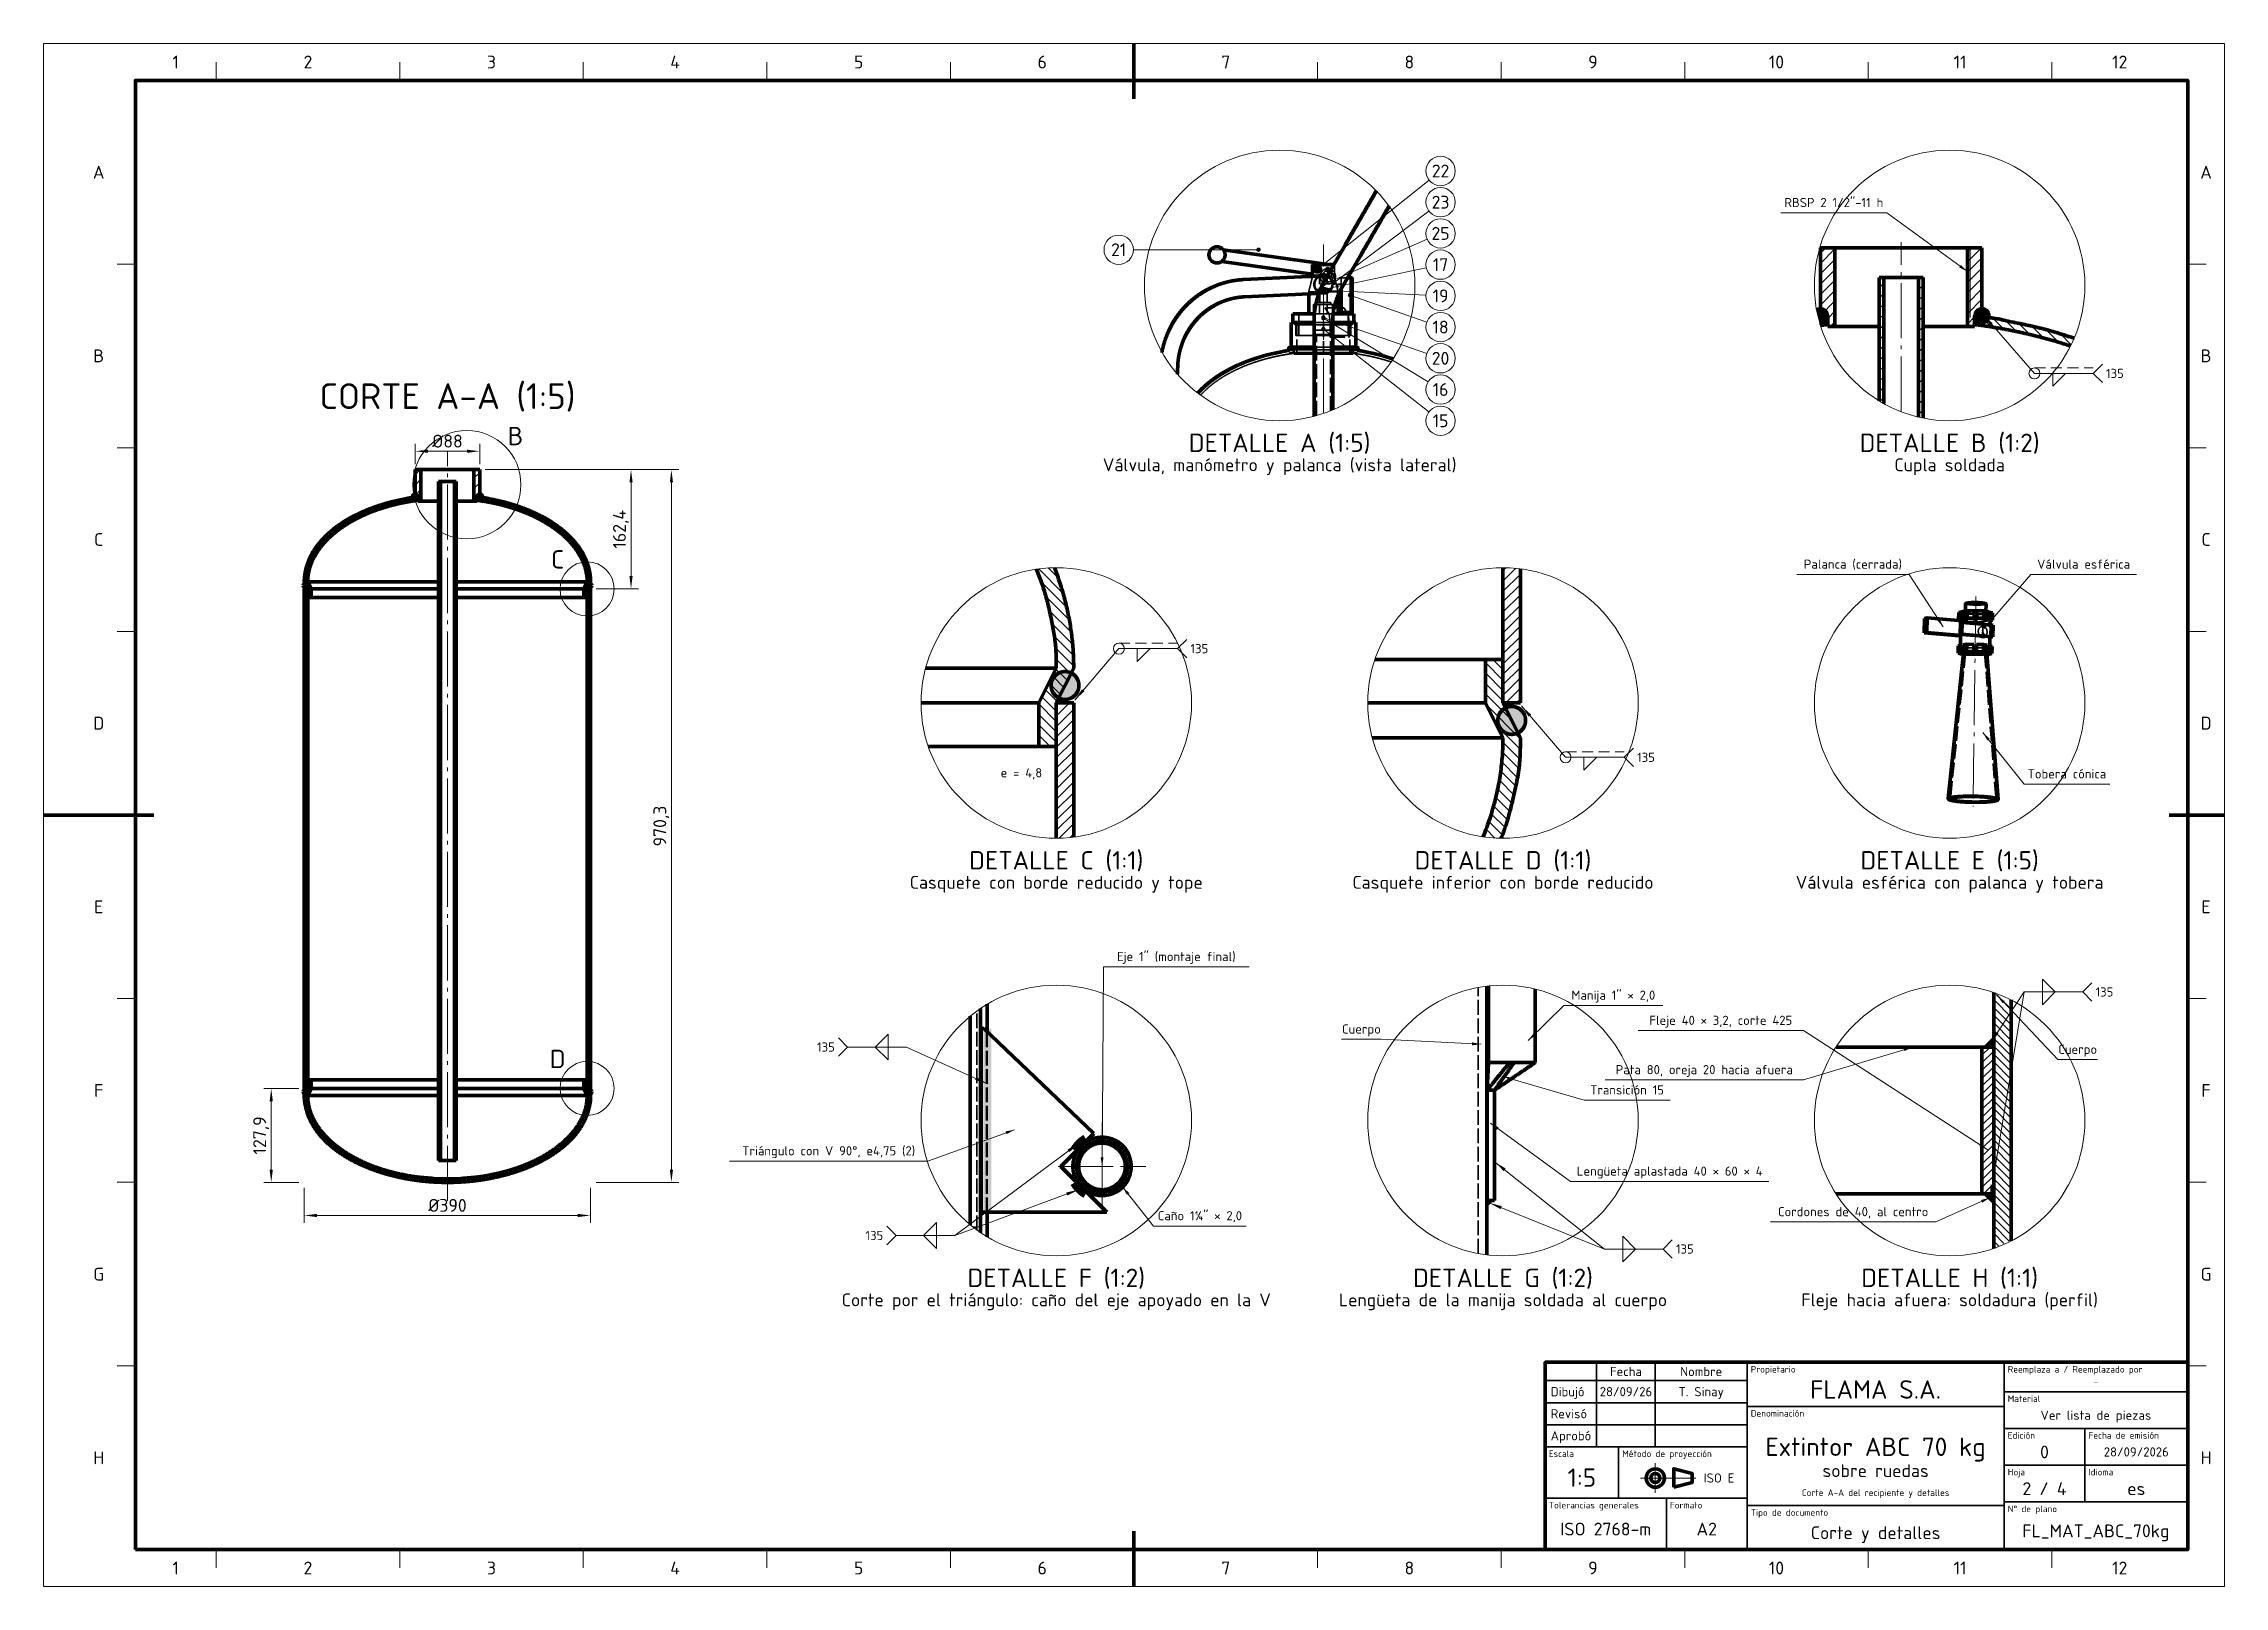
# Model space of a CAD drawing. Header units: millimetres. Extents: x 0 to 2382, y 0 to 420.
# Drawn here: x 654 to 1248, y 0 to 420 of the extents above; entities that cross this region are included whole.
import ezdxf
from ezdxf.enums import TextEntityAlignment as Align

# ---------------------------------------------------------------- set-up
doc = ezdxf.new("R2010")
doc.units = ezdxf.units.MM
for name, pattern in [('IRAM-E-TRAZOS', [5, 4, -1]), ('IRAM-F-TRAZO-PUNTO', [20, 15, -2, 1, -2]), ('ISO02-TRAZOS', [4.5, 3, -1.5])]:
    doc.linetypes.add(name, pattern=pattern)
for name, color, linetype, lineweight in [('01-VISIBLE', 7, 'CONTINUOUS', 70), ('02-OCULTA', 4, 'IRAM-E-TRAZOS', 35), ('03-EJE', 1, 'IRAM-F-TRAZO-PUNTO', 18), ('04-COTA', 3, 'CONTINUOUS', 18), ('05-RAYADO', 8, 'CONTINUOUS', 18), ('06-TEXTO', 7, 'CONTINUOUS', 25), ('07-RECUADRO', 7, 'CONTINUOUS', 70), ('08-FINA', 5, 'CONTINUOUS', 18), ('10-ROTULO', 7, 'CONTINUOUS', 35), ('11-TEXTO-ROTULO', 7, 'CONTINUOUS', 25), ('12-SOLDADURA', 6, 'CONTINUOUS', 18)]:
    doc.layers.add(name, color=color, linetype=linetype, lineweight=lineweight)
doc.styles.add('ISO3098', font='isocpeur.ttf')
doc.dimstyles.new('FLAMA-IRAM', dxfattribs={"dimtxt": 3.5, "dimasz": 3.5, "dimexe": 2, "dimexo": 1.5, "dimgap": 1, "dimtad": 1, "dimdec": 1, "dimtxsty": 'ISO3098', "dimblk": 'IRAM_FLECHA', "dimblk1": 'IRAM_FLECHA', "dimblk2": 'IRAM_FLECHA', "dimcen": 2.5, "dimclrd": 256, "dimclre": 256, "dimclrt": 256, "dimazin": 3, "dimtfac": 1, "dimtmove": 0, "dimatfit": 3, "dimlwd": 18, "dimlwe": 18})

msp = doc.modelspace()

# ---------------------------------------------------------------- texts
at = {"layer": '06-TEXTO', "style": 'ISO3098'}
for s, height, p in [('1', 3.5, (690, 415)), ('2', 3.5, (726, 415)), ('3', 3.5, (776, 415)), ('4', 3.5, (826, 415)), ('5', 3.5, (876, 415)), ('6', 3.5, (926, 415)), ('7', 3.5, (976, 415)), ('8', 3.5, (1026, 415)), ('9', 3.5, (1076, 415)), ('10', 3.5, (1126, 415)), ('11', 3.5, (1176, 415)), ('12', 3.5, (1219.5, 415)), ('A', 3.5, (669, 385)), ('22', 3.5, (1034.5, 385.333)), ('A', 3.5, (1243, 385)), ('23', 3.5, (1034.5, 376.833)), ('25', 3.5, (1034.5, 368.333)), ('21', 3.5, (946.833, 363.891)), ('17', 3.5, (1034.5, 359.833)), ('19', 3.5, (1034.5, 351.333)), ('18', 3.5, (1034.5, 342.833)), ('B', 3.5, (669, 335)), ('20', 3.5, (1034.5, 334.333)), ('B', 3.5, (1243, 335)), ('CORTE A-A (1:5)', 7, (764, 324.028)), ('16', 3.5, (1034.5, 325.833)), ('B', 5, (782.526, 313.175)), ('15', 3.5, (1034.5, 317.333)), ('DETALLE A (1:5)', 5, (990.667, 311.333)), ('DETALLE B (1:2)', 5, (1173.167, 311.333)), ('Válvula, manómetro y palanca (vista lateral)', 3.5, (990.667, 305.333)), ('Cupla soldada', 3.5, (1173.167, 305.333)), ('C', 3.5, (669, 285)), ('C', 3.5, (1243, 285)), ('C', 5, (794.013, 279.589)), ('D', 3.5, (669, 235)), ('D', 3.5, (1243, 235)), ('e = 4,8', 2.5, (920.333, 221.5)), ('DETALLE C (1:1)', 5, (929.833, 197.667)), ('DETALLE D (1:1)', 5, (1051.5, 197.667)), ('DETALLE E (1:5)', 5, (1173.167, 197.667)), ('Casquete con borde reducido y tope', 3.5, (929.833, 191.667)), ('Casquete inferior con borde reducido', 3.5, (1051.5, 191.667)), ('Válvula esférica con palanca y tobera', 3.5, (1173.167, 191.667)), ('E', 3.5, (669, 185)), ('E', 3.5, (1243, 185)), ('D', 5, (794.013, 143.589)), ('F', 3.5, (669, 135)), ('F', 3.5, (1243, 135)), ('G', 3.5, (669, 85)), ('DETALLE F (1:2)', 5, (929.833, 84)), ('DETALLE G (1:2)', 5, (1051.5, 84)), ('DETALLE H (1:1)', 5, (1173.167, 84)), ('G', 3.5, (1243, 85)), ('Corte por el triángulo: caño del eje apoyado en la V', 3.5, (929.833, 78)), ('Lengüeta de la manija soldada al cuerpo', 3.5, (1051.5, 78)), ('Fleje hacia afuera: soldadura (perfil)', 3.5, (1173.167, 78)), ('H', 3.5, (669, 35)), ('H', 3.5, (1243, 35)), ('1', 3.5, (690, 5)), ('2', 3.5, (726, 5)), ('3', 3.5, (776, 5)), ('4', 3.5, (826, 5)), ('5', 3.5, (876, 5)), ('6', 3.5, (926, 5)), ('7', 3.5, (976, 5)), ('8', 3.5, (1026, 5)), ('9', 3.5, (1076, 5)), ('10', 3.5, (1126, 5)), ('11', 3.5, (1176, 5)), ('12', 3.5, (1219.5, 5))]:
    msp.add_text(s, height=height, dxfattribs=at).set_placement(p, align=Align.MIDDLE_CENTER)
for s, p in [('RBSP 2 1/2"-11 h', (1141.617, 374.742)), ('Palanca (cerrada)', (1146.817, 276.292)), ('Válvula esférica', (1209.667, 276.292)), ('Tobera cónica', (1205.125, 219.2)), ('Eje 1" (montaje final)', (962.525, 169.467)), ('Manija 1" × 2,0', (1081.575, 158.942)), ('Fleje 40 × 3,2, corte 425', (1110.833, 152.1)), ('Cuerpo', (1012.95, 149.733)), ('Cuerpo', (1208.033, 144.208)), ('Pata 80, oreja 20 hacia afuera', (1106.333, 138.683)), ('Transición 15', (1085.3, 133.158)), ('Triángulo con V 90°, e4,75 (2)', (867.842, 116.583)), ('Lengüeta aplastada 40 × 60 × 4', (1096.917, 111.058)), ('Caño 1¼" × 2,0', (968.953, 98.903)), ('Cordones de 40, al centro', (1146.883, 100.008))]:
    msp.add_text(s, height=2.5, dxfattribs=at).set_placement(p, align=Align.BOTTOM_CENTER)
at = {"layer": '11-TEXTO-ROTULO', "style": 'ISO3098'}
for s, height, p in [('Fecha', 2.5, (1085, 58.5)), ('Nombre', 2.5, (1105.5, 58.5)), ('28/09/26', 2.5, (1085, 53)), ('T. Sinay', 2.5, (1105.5, 53)), ('FLAMA S.A.', 5, (1153, 53.6)), ('-', 1.8, (1213, 55.6)), ('Ver lista de piezas', 2.5, (1213, 46.6)), ('Extintor ABC 70 kg', 5, (1153, 38)), ('0', 3.5, (1199, 36.6)), ('28/09/2026', 2.5, (1224, 36.6)), ('1:5', 5, (1073, 29.6)), ('sobre ruedas', 3.5, (1153, 31.5)), ('Corte A-A del recipiente y detalles', 1.8, (1153, 25.5)), ('2 / 4', 3.5, (1199, 26.6)), ('es', 3.5, (1224, 26.6)), ('ISO 2768-m', 3.5, (1079.5, 15.6)), ('A2', 3.5, (1107, 15.6)), ('Corte y detalles', 3.5, (1153, 14.6)), ('FL_MAT_ABC_70kg', 3.5, (1213, 15.1))]:
    msp.add_text(s, height=height, dxfattribs=at).set_placement(p, align=Align.MIDDLE_CENTER)
for s, p in [('Propietario', (1119, 60)), ('Reemplaza a / Reemplazado por', (1189, 60)), ('Denominación', (1119, 48)), ('Material', (1189, 52)), ('Edición', (1189, 42)), ('Fecha de emisión', (1211, 42)), ('Escala', (1064, 37)), ('Método de proyección', (1084, 37)), ('Hoja', (1189, 32)), ('Idioma', (1211, 32)), ('Tolerancias generales', (1064, 23)), ('Formato', (1097, 23)), ('Tipo de documento', (1119, 21)), ('N° de plano', (1189, 22))]:
    msp.add_text(s, height=1.8, dxfattribs=at).set_placement(p, align=Align.TOP_LEFT)
for s, p in [('Dibujó', (1064.5, 53)), ('Revisó', (1064.5, 47)), ('Aprobó', (1064.5, 41))]:
    msp.add_text(s, height=2.5, dxfattribs=at).set_placement(p, align=Align.MIDDLE_LEFT)
msp.add_text('ISO E', height=2.5, dxfattribs=at).set_placement((1114.5, 29.5), align=Align.MIDDLE_RIGHT)
at = {"layer": '12-SOLDADURA', "style": 'ISO3098'}
for p in [(1215.767, 330.217), (966.383, 255.3), (1088.05, 225.7), (1212.925, 161.825), (1098.625, 91.842)]:
    msp.add_text('135', height=2.5, dxfattribs=at).set_placement(p, align=Align.MIDDLE_LEFT)
for p in [(869.5, 146.833), (882.708, 95.525)]:
    msp.add_text('135', height=2.5, dxfattribs=at).set_placement(p, align=Align.MIDDLE_RIGHT)

# ---------------------------------------------------------------- blocks, each defined once
blk = doc.blocks.new('IRAM_FLECHA')
blk.add_solid([(0, 0), (-1, 0.125), (-1, -0.125)])

# ---------------------------------------------------------------- dimensions: what is measured, and where the dimension line sits
at = {"layer": '04-COTA'}
for base, p1, p2 in [((755.2, 309.028), (755.2, 304.028), (772.8, 304.028)), ((725, 100.972), (725, 109.972), (803, 109.972))]:
    msp.add_linear_dim(base=base, p1=p1, p2=p2, dimstyle='FLAMA-IRAM', override={"dimlfac": 5, "dimpost": '%%c<>'}, dxfattribs=at).render()
for base, p1, p2 in [((825, 109.972), (803, 109.972), (772.8, 304.028)), ((814, 271.552), (803, 271.552), (772.8, 304.028)), ((716, 109.972), (725, 109.972), (725, 135.552))]:
    msp.add_linear_dim(base=base, p1=p1, p2=p2, angle=90, dimstyle='FLAMA-IRAM', override={"dimlfac": 5}, dxfattribs=at).render()

# ---------------------------------------------------------------- hatches: boundary and pattern name
at = {"layer": '05-RAYADO'}
h = msp.add_hatch(dxfattribs=at)
h.set_pattern_fill('ANSI31', scale=0.629921)
h.paths.add_polyline_path([(1139.962, 343.03), (1139.962, 345.917), (1137.967, 345.917), (1137.967, 364.417), (1141.917, 364.417), (1141.917, 343.03)])
h = msp.add_hatch(dxfattribs=at)
h.set_pattern_fill('ANSI31', scale=0.629921)
h.paths.add_polyline_path([(1179.972, 345.917), (1179.972, 343.03), (1178.017, 343.03), (1178.017, 364.417), (1181.967, 364.417), (1181.967, 345.917)])
h = msp.add_hatch(dxfattribs=at)
h.set_pattern_fill('ANSI31', scale=0.629921)
h.paths.add_polyline_path([(1153.967, 356.317), (1155.217, 356.317), (1155.217, 322.006), (1155.012, 322.118), (1154.231, 322.574), (1153.967, 322.736)])
h = msp.add_hatch(dxfattribs=at)
h.set_pattern_fill('ANSI31', scale=0.629921)
h.paths.add_polyline_path([(1165.967, 356.317), (1165.967, 318.044), (1165.096, 318.228), (1164.717, 318.318), (1164.717, 356.317)])
h = msp.add_hatch(color=7, dxfattribs=at)
h.dxf.hatch_style = 1
h.paths.add_polyline_path([(1136.945, 347.519), (1137.031, 347.57), (1137.12, 347.617), (1137.211, 347.66), (1137.304, 347.697), (1137.399, 347.73), (1137.495, 347.757), (1137.593, 347.78), (1137.692, 347.797), (1137.791, 347.809), (1137.891, 347.815), (1137.992, 347.817), (1138.092, 347.813), (1138.192, 347.803), (1138.291, 347.789), (1138.389, 347.769), (1138.487, 347.744), (1138.582, 347.714), (1138.676, 347.679), (1138.768, 347.639), (1138.858, 347.595), (1138.945, 347.545), (1139.03, 347.491), (1139.112, 347.433), (1139.19, 347.37), (1139.265, 347.304), (1139.337, 347.233), (1139.404, 347.159), (1139.468, 347.082), (1139.527, 347.001), (1139.582, 346.917), (1139.633, 346.83), (1139.679, 346.741), (1139.72, 346.65), (1139.756, 346.556), (1139.787, 346.461), (1139.813, 346.364), (1139.834, 346.266), (1139.85, 346.167), (1139.861, 346.067), (1139.866, 345.967), (1139.866, 345.867), (1139.861, 345.766), (1139.85, 345.667), (1139.834, 345.568), (1139.813, 345.469), (1139.787, 345.373), (1139.756, 345.277), (1139.72, 345.184), (1139.679, 345.092), (1139.633, 345.003), (1139.582, 344.916), (1139.527, 344.833), (1139.468, 344.752), (1139.404, 344.674), (1139.337, 344.6), (1139.265, 344.53), (1139.19, 344.463), (1139.112, 344.4), (1139.03, 344.342), (1138.945, 344.288), (1138.858, 344.239), (1138.768, 344.194), (1138.676, 344.154), (1138.582, 344.119), (1138.487, 344.089), (1138.389, 344.064), (1138.291, 344.045), (1138.192, 344.03), (1138.092, 344.021), (1137.992, 344.017), (1137.891, 344.018), (1137.791, 344.025), (1137.759, 344.029), (1137.668, 344.343), (1137.437, 345.217), (1137.228, 346.096), (1137.041, 346.981), (1136.941, 347.516)])
h = msp.add_hatch(color=7, dxfattribs=at)
h.dxf.hatch_style = 1
h.paths.add_polyline_path([(1137.366, 345.583), (1137.626, 345.616), (1137.886, 345.65), (1138.146, 345.684), (1138.406, 345.717), (1138.666, 345.751), (1138.926, 345.784), (1139.186, 345.817), (1139.447, 345.85), (1139.707, 345.884), (1139.967, 345.917), (1139.967, 343.53), (1139.716, 343.498), (1139.465, 343.465), (1139.214, 343.432), (1138.963, 343.398), (1138.713, 343.364), (1138.462, 343.329), (1138.212, 343.295), (1137.986, 343.263), (1137.919, 343.475), (1137.668, 344.343), (1137.437, 345.217), (1137.351, 345.581)])
h = msp.add_hatch(dxfattribs=at)
h.set_pattern_fill('ANSI31', scale=0.629921, angle=90)
h.paths.add_polyline_path([(1206.093, 337.673), (1205.853, 337.752), (1205.613, 337.831), (1205.372, 337.909), (1205.131, 337.987), (1204.891, 338.064), (1204.65, 338.141), (1204.408, 338.218), (1204.167, 338.294), (1203.926, 338.369), (1203.684, 338.444), (1203.442, 338.518), (1203.2, 338.592), (1202.958, 338.666), (1202.716, 338.739), (1202.474, 338.812), (1202.231, 338.884), (1201.989, 338.955), (1201.746, 339.026), (1201.503, 339.097), (1201.26, 339.167), (1201.017, 339.237), (1200.773, 339.306), (1200.53, 339.375), (1200.286, 339.444), (1200.043, 339.511), (1199.799, 339.579), (1199.555, 339.646), (1199.311, 339.712), (1199.067, 339.778), (1198.822, 339.844), (1198.578, 339.909), (1198.333, 339.974), (1198.088, 340.038), (1197.844, 340.102), (1197.599, 340.165), (1197.354, 340.228), (1197.108, 340.29), (1196.863, 340.352), (1196.618, 340.413), (1196.372, 340.474), (1196.127, 340.535), (1195.881, 340.595), (1195.635, 340.655), (1195.389, 340.714), (1195.143, 340.773), (1194.897, 340.831), (1194.65, 340.889), (1194.404, 340.946), (1194.158, 341.003), (1193.911, 341.06), (1193.664, 341.116), (1193.418, 341.171), (1193.171, 341.226), (1192.924, 341.281), (1192.677, 341.335), (1192.429, 341.389), (1192.182, 341.443), (1191.935, 341.496), (1191.687, 341.548), (1191.44, 341.6), (1191.192, 341.652), (1190.944, 341.703), (1190.696, 341.754), (1190.448, 341.804), (1190.2, 341.854), (1189.952, 341.903), (1189.704, 341.952), (1189.456, 342.001), (1189.208, 342.049), (1188.959, 342.097), (1188.711, 342.144), (1188.462, 342.191), (1188.213, 342.237), (1187.965, 342.283), (1187.716, 342.329), (1187.467, 342.374), (1187.218, 342.419), (1186.969, 342.463), (1186.72, 342.507), (1186.47, 342.55), (1186.221, 342.593), (1185.972, 342.636), (1185.722, 342.678), (1185.473, 342.72), (1185.223, 342.761), (1184.973, 342.802), (1184.724, 342.842), (1184.474, 342.882), (1184.224, 342.922), (1183.974, 342.961), (1183.724, 343), (1183.474, 343.038), (1183.224, 343.076), (1182.974, 343.113), (1182.723, 343.151), (1182.473, 343.187), (1182.223, 343.223), (1181.972, 343.259), (1181.722, 343.295), (1181.471, 343.329), (1181.221, 343.364), (1180.97, 343.398), (1180.719, 343.432), (1180.468, 343.465), (1180.218, 343.498), (1179.967, 343.53), (1179.967, 345.917), (1180.227, 345.884), (1180.487, 345.85), (1180.747, 345.817), (1181.007, 345.784), (1181.267, 345.751), (1181.527, 345.717), (1181.787, 345.684), (1182.047, 345.65), (1182.307, 345.616), (1182.567, 345.583), (1182.827, 345.549), (1183.087, 345.515), (1183.347, 345.481), (1183.607, 345.446), (1183.867, 345.412), (1184.127, 345.377), (1184.387, 345.342), (1184.646, 345.307), (1184.906, 345.271), (1185.166, 345.235), (1185.425, 345.199), (1185.685, 345.161), (1185.944, 345.123), (1186.204, 345.084), (1186.462, 345.043), (1186.721, 345), (1186.979, 344.952), (1187.235, 344.896), (1187.488, 344.826), (1187.738, 344.749), (1187.991, 344.68), (1188.246, 344.618), (1188.501, 344.56), (1188.757, 344.503), (1189.014, 344.448), (1189.27, 344.394), (1189.527, 344.341), (1189.784, 344.288), (1190.041, 344.235), (1190.298, 344.183), (1190.554, 344.131), (1190.811, 344.078), (1191.068, 344.026), (1191.325, 343.974), (1191.582, 343.922), (1191.839, 343.869), (1192.096, 343.817), (1192.353, 343.765), (1192.61, 343.712), (1192.866, 343.659), (1193.123, 343.606), (1193.38, 343.553), (1193.637, 343.499), (1193.893, 343.445), (1194.15, 343.391), (1194.406, 343.336), (1194.662, 343.281), (1194.919, 343.226), (1195.175, 343.17), (1195.431, 343.114), (1195.687, 343.057), (1195.943, 342.999), (1196.198, 342.941), (1196.454, 342.882), (1196.709, 342.822), (1196.964, 342.762), (1197.219, 342.701), (1197.474, 342.639), (1197.728, 342.576), (1197.983, 342.513), (1198.237, 342.449), (1198.491, 342.384), (1198.745, 342.318), (1198.998, 342.251), (1199.252, 342.184), (1199.505, 342.116), (1199.758, 342.047), (1200.011, 341.978), (1200.263, 341.907), (1200.516, 341.836), (1200.768, 341.765), (1201.02, 341.692), (1201.272, 341.619), (1201.523, 341.546), (1201.775, 341.471), (1202.026, 341.396), (1202.277, 341.321), (1202.528, 341.245), (1202.779, 341.169), (1203.03, 341.092), (1203.28, 341.015), (1203.531, 340.937), (1203.781, 340.859), (1204.031, 340.781), (1204.281, 340.702), (1204.531, 340.624), (1204.781, 340.544), (1205.031, 340.465), (1205.281, 340.385), (1205.53, 340.304), (1205.78, 340.224), (1206.029, 340.143), (1206.278, 340.061), (1206.527, 339.979), (1206.776, 339.897), (1207.025, 339.814), (1207.078, 339.796), (1206.84, 339.24), (1206.464, 338.418), (1206.099, 337.671)])
h = msp.add_hatch(color=7, dxfattribs=at)
h.dxf.hatch_style = 1
h.paths.add_polyline_path([(1183.864, 345.816), (1183.856, 345.716), (1183.843, 345.617), (1183.824, 345.518), (1183.801, 345.421), (1183.772, 345.325), (1183.738, 345.23), (1183.7, 345.138), (1183.656, 345.047), (1183.608, 344.959), (1183.555, 344.874), (1183.498, 344.792), (1183.436, 344.713), (1183.371, 344.637), (1183.301, 344.564), (1183.228, 344.496), (1183.151, 344.431), (1183.071, 344.371), (1182.988, 344.315), (1182.902, 344.263), (1182.814, 344.216), (1182.723, 344.174), (1182.63, 344.136), (1182.535, 344.104), (1182.438, 344.076), (1182.34, 344.054), (1182.242, 344.037), (1182.142, 344.025), (1182.042, 344.018), (1181.942, 344.017), (1181.841, 344.021), (1181.741, 344.03), (1181.642, 344.045), (1181.544, 344.064), (1181.447, 344.089), (1181.351, 344.119), (1181.257, 344.154), (1181.165, 344.194), (1181.075, 344.239), (1180.988, 344.288), (1180.903, 344.342), (1180.822, 344.4), (1180.743, 344.463), (1180.668, 344.53), (1180.597, 344.6), (1180.529, 344.674), (1180.466, 344.752), (1180.406, 344.833), (1180.351, 344.916), (1180.301, 345.003), (1180.255, 345.092), (1180.214, 345.184), (1180.177, 345.277), (1180.146, 345.373), (1180.12, 345.469), (1180.099, 345.568), (1180.083, 345.667), (1180.073, 345.766), (1180.067, 345.867), (1180.067, 345.967), (1180.073, 346.067), (1180.083, 346.167), (1180.099, 346.266), (1180.12, 346.364), (1180.146, 346.461), (1180.177, 346.556), (1180.214, 346.65), (1180.255, 346.741), (1180.301, 346.83), (1180.351, 346.917), (1180.406, 347.001), (1180.466, 347.082), (1180.529, 347.159), (1180.597, 347.233), (1180.668, 347.304), (1180.743, 347.37), (1180.822, 347.433), (1180.903, 347.491), (1180.988, 347.545), (1181.075, 347.595), (1181.165, 347.639), (1181.257, 347.679), (1181.351, 347.714), (1181.447, 347.744), (1181.544, 347.769), (1181.642, 347.789), (1181.741, 347.803), (1181.841, 347.813), (1181.942, 347.817), (1182.042, 347.815), (1182.142, 347.809), (1182.242, 347.797), (1182.34, 347.78), (1182.438, 347.757), (1182.535, 347.73), (1182.63, 347.697), (1182.723, 347.66), (1182.814, 347.617), (1182.902, 347.57), (1182.988, 347.519), (1183.071, 347.463), (1183.151, 347.402), (1183.228, 347.338), (1183.301, 347.269), (1183.371, 347.197), (1183.436, 347.121), (1183.498, 347.042), (1183.555, 346.959), (1183.608, 346.874), (1183.656, 346.786), (1183.7, 346.696), (1183.738, 346.603), (1183.772, 346.509), (1183.801, 346.412), (1183.824, 346.315), (1183.843, 346.216), (1183.856, 346.117), (1183.864, 346.017), (1183.867, 345.917)])
h = msp.add_hatch(dxfattribs=at)
h.set_pattern_fill('ANSI31', scale=0.62992)
h.paths.add_polyline_path([(756.78, 295.474), (755.998, 295.474), (755.998, 296.628), (755.2, 296.628), (755.2, 304.028), (756.78, 304.028)])
h = msp.add_hatch(dxfattribs=at)
h.set_pattern_fill('ANSI31', scale=0.62992)
h.paths.add_polyline_path([(772.8, 296.628), (772.002, 296.628), (772.002, 295.474), (771.22, 295.474), (771.22, 304.028), (772.8, 304.028)])
h = msp.add_hatch(color=7, dxfattribs=at)
h.dxf.hatch_style = 1
h.paths.add_polyline_path([(754.44, 296.628), (754.441, 296.668), (754.444, 296.708), (754.45, 296.748), (754.457, 296.788), (754.466, 296.827), (754.478, 296.865), (754.491, 296.903), (754.507, 296.94), (754.524, 296.976), (754.543, 297.011), (754.565, 297.045), (754.588, 297.078), (754.612, 297.11), (754.638, 297.14), (754.666, 297.169), (754.695, 297.197), (754.726, 297.222), (754.758, 297.247), (754.791, 297.269), (754.826, 297.29), (754.861, 297.309), (754.898, 297.325), (754.935, 297.34), (754.973, 297.353), (755.011, 297.364), (755.051, 297.373), (755.09, 297.38), (755.13, 297.385), (755.17, 297.388), (755.21, 297.388), (755.25, 297.387), (755.29, 297.383), (755.33, 297.377), (755.369, 297.369), (755.408, 297.359), (755.446, 297.347), (755.484, 297.333), (755.521, 297.317), (755.557, 297.299), (755.592, 297.28), (755.625, 297.258), (755.658, 297.235), (755.689, 297.21), (755.719, 297.183), (755.748, 297.155), (755.775, 297.125), (755.8, 297.094), (755.824, 297.062), (755.846, 297.028), (755.866, 296.994), (755.885, 296.958), (755.901, 296.921), (755.916, 296.884), (755.928, 296.846), (755.939, 296.807), (755.947, 296.768), (755.953, 296.728), (755.958, 296.688), (755.96, 296.648), (755.96, 296.608), (755.958, 296.568), (755.953, 296.528), (755.947, 296.489), (755.939, 296.449), (755.928, 296.411), (755.916, 296.372), (755.901, 296.335), (755.885, 296.298), (755.866, 296.263), (755.846, 296.228), (755.824, 296.195), (755.8, 296.162), (755.775, 296.131), (755.748, 296.102), (755.719, 296.073), (755.689, 296.047), (755.658, 296.022), (755.625, 295.998), (755.592, 295.977), (755.557, 295.957), (755.521, 295.939), (755.484, 295.923), (755.446, 295.909), (755.408, 295.897), (755.369, 295.887), (755.33, 295.879), (755.29, 295.874), (755.25, 295.87), (755.21, 295.868), (755.17, 295.869), (755.13, 295.871), (755.09, 295.876), (755.051, 295.883), (755.011, 295.892), (754.973, 295.903), (754.935, 295.916), (754.898, 295.931), (754.861, 295.948), (754.826, 295.967), (754.791, 295.987), (754.758, 296.01), (754.726, 296.034), (754.695, 296.06), (754.666, 296.087), (754.638, 296.116), (754.612, 296.147), (754.588, 296.178), (754.565, 296.211), (754.543, 296.245), (754.524, 296.281), (754.507, 296.317), (754.491, 296.354), (754.478, 296.391), (754.466, 296.43), (754.457, 296.469), (754.45, 296.508), (754.444, 296.548), (754.441, 296.588)])
h = msp.add_hatch(color=7, dxfattribs=at)
h.dxf.hatch_style = 1
h.paths.add_polyline_path([(762.1, 115.922), (761.6, 115.922), (761.6, 300.788), (762.1, 300.788)])
h = msp.add_hatch(color=7, dxfattribs=at)
h.dxf.hatch_style = 1
h.paths.add_polyline_path([(765.9, 300.788), (766.4, 300.788), (766.4, 115.922), (765.9, 115.922)])
h = msp.add_hatch(color=7, dxfattribs=at)
h.dxf.hatch_style = 1
h.paths.add_polyline_path([(773.56, 296.628), (773.559, 296.588), (773.556, 296.548), (773.55, 296.508), (773.543, 296.469), (773.534, 296.43), (773.522, 296.391), (773.509, 296.354), (773.493, 296.317), (773.476, 296.281), (773.457, 296.245), (773.435, 296.211), (773.412, 296.178), (773.388, 296.147), (773.362, 296.116), (773.334, 296.087), (773.305, 296.06), (773.274, 296.034), (773.242, 296.01), (773.209, 295.987), (773.174, 295.967), (773.139, 295.948), (773.102, 295.931), (773.065, 295.916), (773.027, 295.903), (772.989, 295.892), (772.949, 295.883), (772.91, 295.876), (772.87, 295.871), (772.83, 295.869), (772.79, 295.868), (772.75, 295.87), (772.71, 295.874), (772.67, 295.879), (772.631, 295.887), (772.592, 295.897), (772.554, 295.909), (772.516, 295.923), (772.479, 295.939), (772.443, 295.957), (772.408, 295.977), (772.375, 295.998), (772.342, 296.022), (772.311, 296.047), (772.281, 296.073), (772.252, 296.102), (772.225, 296.131), (772.2, 296.162), (772.176, 296.195), (772.154, 296.228), (772.134, 296.263), (772.115, 296.298), (772.099, 296.335), (772.084, 296.372), (772.072, 296.411), (772.061, 296.449), (772.053, 296.489), (772.047, 296.528), (772.042, 296.568), (772.04, 296.608), (772.04, 296.648), (772.042, 296.688), (772.047, 296.728), (772.053, 296.768), (772.061, 296.807), (772.072, 296.846), (772.084, 296.884), (772.099, 296.921), (772.115, 296.958), (772.134, 296.994), (772.154, 297.028), (772.176, 297.062), (772.2, 297.094), (772.225, 297.125), (772.252, 297.155), (772.281, 297.183), (772.311, 297.21), (772.342, 297.235), (772.375, 297.258), (772.408, 297.28), (772.443, 297.299), (772.479, 297.317), (772.516, 297.333), (772.554, 297.347), (772.592, 297.359), (772.631, 297.369), (772.67, 297.377), (772.71, 297.383), (772.75, 297.387), (772.79, 297.388), (772.83, 297.388), (772.87, 297.385), (772.91, 297.38), (772.949, 297.373), (772.989, 297.364), (773.027, 297.353), (773.065, 297.34), (773.102, 297.325), (773.139, 297.309), (773.174, 297.29), (773.209, 297.269), (773.242, 297.247), (773.274, 297.222), (773.305, 297.197), (773.334, 297.169), (773.362, 297.14), (773.388, 297.11), (773.412, 297.078), (773.435, 297.045), (773.457, 297.011), (773.476, 296.976), (773.493, 296.94), (773.509, 296.903), (773.522, 296.865), (773.534, 296.827), (773.543, 296.788), (773.55, 296.748), (773.556, 296.708), (773.559, 296.668)])
h = msp.add_hatch(color=7, dxfattribs=at)
h.dxf.hatch_style = 1
h.paths.add_polyline_path([(726.9, 269.177), (725.95, 269.177), (725.95, 271.552), (725, 273.452), (725, 273.557), (725.002, 273.662), (725.003, 273.766), (725.006, 273.871), (725.009, 273.976), (725.014, 274.081), (725.019, 274.186), (725.024, 274.29), (725.031, 274.395), (725.038, 274.5), (725.046, 274.604), (725.055, 274.709), (725.064, 274.813), (725.075, 274.917), (725.086, 275.022), (725.097, 275.126), (725.11, 275.23), (725.123, 275.334), (725.137, 275.438), (725.152, 275.542), (725.168, 275.646), (725.184, 275.749), (725.201, 275.853), (725.219, 275.956), (725.237, 276.059), (725.257, 276.162), (725.276, 276.265), (725.297, 276.368), (725.318, 276.471), (725.341, 276.573), (725.363, 276.676), (725.387, 276.778), (725.411, 276.88), (725.436, 276.982), (725.461, 277.083), (725.488, 277.185), (725.515, 277.286), (725.542, 277.387), (725.571, 277.488), (725.6, 277.589), (725.63, 277.69), (725.66, 277.79), (725.691, 277.89), (725.723, 277.99), (725.755, 278.09), (725.788, 278.189), (725.822, 278.289), (725.857, 278.388), (725.892, 278.487), (725.927, 278.585), (725.964, 278.684), (726.001, 278.782), (726.038, 278.88), (726.077, 278.977), (726.115, 279.075), (726.155, 279.172), (726.195, 279.269), (726.236, 279.365), (726.277, 279.462), (726.319, 279.558), (726.361, 279.654), (726.405, 279.749), (726.448, 279.845), (726.492, 279.94), (726.537, 280.035), (726.583, 280.129), (726.629, 280.223), (726.675, 280.317), (726.722, 280.411), (726.77, 280.505), (726.818, 280.598), (726.867, 280.691), (726.916, 280.783), (726.966, 280.875), (727.016, 280.967), (727.067, 281.059), (727.119, 281.15), (727.171, 281.242), (727.223, 281.332), (727.276, 281.423), (727.329, 281.513), (727.383, 281.603), (727.438, 281.693), (727.493, 281.782), (727.548, 281.871), (727.604, 281.96), (727.661, 282.048), (727.717, 282.136), (727.775, 282.224), (727.833, 282.312), (727.891, 282.399), (727.95, 282.486), (728.009, 282.572), (728.068, 282.659), (728.128, 282.745), (728.189, 282.83), (728.25, 282.915), (728.311, 283.001), (728.373, 283.085), (728.435, 283.17), (728.498, 283.254), (728.561, 283.338), (728.625, 283.421), (728.688, 283.504), (728.753, 283.587), (728.817, 283.67), (728.883, 283.752), (728.948, 283.834), (729.014, 283.915), (729.08, 283.997), (729.147, 284.078), (729.214, 284.158), (729.281, 284.239), (729.349, 284.319), (729.417, 284.398), (729.486, 284.478), (729.555, 284.557), (729.624, 284.636), (729.693, 284.714), (729.763, 284.792), (729.833, 284.87), (729.904, 284.948), (729.975, 285.025), (730.046, 285.102), (730.118, 285.178), (730.19, 285.255), (730.262, 285.331), (730.335, 285.406), (730.408, 285.482), (730.481, 285.557), (730.554, 285.632), (730.628, 285.706), (730.702, 285.78), (730.777, 285.854), (730.852, 285.928), (730.927, 286.001), (731.002, 286.074), (731.078, 286.146), (731.154, 286.219), (731.23, 286.291), (731.306, 286.362), (731.383, 286.434), (731.46, 286.505), (731.538, 286.576), (731.615, 286.646), (731.693, 286.717), (731.771, 286.786), (731.85, 286.856), (731.928, 286.925), (732.007, 286.994), (732.087, 287.063), (732.166, 287.132), (732.246, 287.2), (732.326, 287.268), (732.406, 287.335), (732.486, 287.402), (732.567, 287.469), (732.648, 287.536), (732.729, 287.602), (732.811, 287.668), (732.892, 287.734), (732.974, 287.8), (733.056, 287.865), (733.139, 287.93), (733.221, 287.995), (733.304, 288.059), (733.387, 288.123), (733.47, 288.187), (733.554, 288.25), (733.637, 288.314), (733.721, 288.377), (733.805, 288.439), (733.89, 288.502), (733.974, 288.564), (734.059, 288.626), (734.144, 288.687), (734.229, 288.748), (734.314, 288.809), (734.4, 288.87), (734.485, 288.931), (734.571, 288.991), (734.657, 289.051), (734.744, 289.11), (734.83, 289.17), (734.917, 289.229), (735.004, 289.288), (735.091, 289.346), (735.178, 289.404), (735.265, 289.462), (735.353, 289.52), (735.44, 289.578), (735.528, 289.635), (735.616, 289.692), (735.705, 289.748), (735.793, 289.805), (735.882, 289.861), (735.97, 289.917), (736.059, 289.972), (736.148, 290.028), (736.238, 290.083), (736.327, 290.138), (736.417, 290.192), (736.506, 290.247), (736.596, 290.301), (736.686, 290.355), (736.776, 290.408), (736.867, 290.461), (736.957, 290.514), (737.048, 290.567), (737.138, 290.62), (737.229, 290.672), (737.32, 290.724), (737.412, 290.776), (737.503, 290.827), (737.594, 290.879), (737.686, 290.93), (737.778, 290.98), (737.87, 291.031), (737.962, 291.081), (738.054, 291.131), (738.146, 291.181), (738.239, 291.23), (738.331, 291.28), (738.424, 291.329), (738.517, 291.378), (738.61, 291.426), (738.703, 291.474), (738.796, 291.522), (738.889, 291.57), (738.983, 291.618), (739.077, 291.665), (739.17, 291.712), (739.264, 291.759), (739.358, 291.806), (739.452, 291.852), (739.546, 291.898), (739.641, 291.944), (739.735, 291.99), (739.829, 292.035), (739.924, 292.08), (740.019, 292.125), (740.114, 292.17), (740.209, 292.215), (740.304, 292.259), (740.399, 292.303), (740.494, 292.347), (740.589, 292.391), (740.685, 292.434), (740.78, 292.477), (740.876, 292.52), (740.972, 292.563), (741.068, 292.606), (741.164, 292.648), (741.26, 292.69), (741.356, 292.732), (741.452, 292.774), (741.548, 292.815), (741.645, 292.856), (741.741, 292.897), (741.838, 292.938), (741.935, 292.978), (742.032, 293.019), (742.128, 293.059), (742.225, 293.099), (742.323, 293.138), (742.42, 293.178), (742.517, 293.217), (742.614, 293.256), (742.712, 293.294), (742.81, 293.333), (742.907, 293.371), (743.005, 293.409), (743.103, 293.447), (743.201, 293.484), (743.299, 293.521), (743.397, 293.558), (743.495, 293.595), (743.593, 293.632), (743.692, 293.668), (743.79, 293.704), (743.889, 293.74), (743.987, 293.776), (744.086, 293.811), (744.185, 293.846), (744.284, 293.881), (744.383, 293.916), (744.482, 293.95), (744.581, 293.985), (744.68, 294.019), (744.779, 294.053), (744.878, 294.087), (744.978, 294.12), (745.077, 294.154), (745.177, 294.187), (745.276, 294.22), (745.376, 294.253), (745.475, 294.286), (745.575, 294.319), (745.675, 294.351), (745.775, 294.383), (745.874, 294.415), (745.974, 294.447), (746.074, 294.479), (746.174, 294.511), (746.274, 294.543), (746.374, 294.574), (746.474, 294.605), (746.574, 294.636), (746.675, 294.667), (746.775, 294.698), (746.875, 294.729), (746.975, 294.76), (747.076, 294.79), (747.176, 294.82), (747.277, 294.85), (747.377, 294.88), (747.478, 294.909), (747.579, 294.938), (747.679, 294.967), (747.78, 294.996), (747.881, 295.025), (747.982, 295.053), (748.083, 295.08), (748.185, 295.108), (748.286, 295.135), (748.387, 295.162), (748.489, 295.189), (748.59, 295.215), (748.692, 295.241), (748.794, 295.267), (748.895, 295.292), (748.997, 295.317), (749.099, 295.342), (749.201, 295.366), (749.303, 295.39), (749.405, 295.414), (749.507, 295.438), (749.61, 295.461), (749.712, 295.484), (749.814, 295.507), (749.917, 295.53), (750.019, 295.552), (750.122, 295.574), (750.224, 295.596), (750.327, 295.618), (750.429, 295.64), (750.532, 295.661), (750.635, 295.683), (750.737, 295.704), (750.84, 295.725), (750.943, 295.746), (751.046, 295.767), (751.148, 295.788), (751.251, 295.809), (751.354, 295.83), (751.457, 295.851), (751.559, 295.872), (751.662, 295.893), (751.765, 295.914), (751.868, 295.935), (751.97, 295.956), (752.073, 295.977), (752.176, 295.998), (752.279, 296.019), (752.381, 296.041), (752.484, 296.063), (752.586, 296.085), (752.688, 296.109), (752.79, 296.133), (752.891, 296.161), (752.992, 296.192), (753.093, 296.22), (753.195, 296.242), (753.298, 296.261), (753.402, 296.279), (753.505, 296.295), (753.609, 296.311), (753.713, 296.326), (753.817, 296.341), (753.92, 296.356), (754.024, 296.37), (754.128, 296.384), (754.232, 296.398), (754.336, 296.412), (754.44, 296.426), (754.544, 296.44), (754.648, 296.454), (754.752, 296.467), (754.856, 296.481), (754.96, 296.495), (755.064, 296.508), (755.168, 296.522), (755.272, 296.535), (755.376, 296.548), (755.48, 296.562), (755.584, 296.575), (755.688, 296.588), (755.792, 296.602), (755.896, 296.615), (756, 296.628), (756, 295.674), (755.9, 295.661), (755.799, 295.648), (755.699, 295.634), (755.599, 295.621), (755.498, 295.607), (755.398, 295.593), (755.298, 295.579), (755.198, 295.565), (755.098, 295.551), (754.997, 295.536), (754.897, 295.522), (754.797, 295.507), (754.697, 295.492), (754.597, 295.477), (754.497, 295.461), (754.397, 295.446), (754.297, 295.43), (754.197, 295.414), (754.097, 295.398), (753.997, 295.382), (753.897, 295.366), (753.798, 295.349), (753.698, 295.333), (753.598, 295.316), (753.498, 295.299), (753.399, 295.282), (753.299, 295.264), (753.199, 295.247), (753.1, 295.229), (753, 295.211), (752.9, 295.193), (752.801, 295.175), (752.701, 295.157), (752.602, 295.138), (752.502, 295.119), (752.403, 295.1), (752.304, 295.081), (752.204, 295.062), (752.105, 295.043), (752.006, 295.023), (751.906, 295.003), (751.807, 294.983), (751.708, 294.963), (751.609, 294.943), (751.51, 294.922), (751.411, 294.902), (751.312, 294.881), (751.213, 294.86), (751.114, 294.839), (751.015, 294.817), (750.916, 294.796), (750.817, 294.774), (750.718, 294.752), (750.62, 294.73), (750.521, 294.708), (750.422, 294.685), (750.324, 294.663), (750.225, 294.64), (750.126, 294.617), (750.028, 294.594), (749.929, 294.571), (749.831, 294.547), (749.733, 294.523), (749.634, 294.5), (749.536, 294.476), (749.438, 294.451), (749.34, 294.427), (749.241, 294.402), (749.143, 294.378), (749.045, 294.353), (748.947, 294.327), (748.849, 294.302), (748.751, 294.277), (748.653, 294.251), (748.556, 294.225), (748.458, 294.199), (748.36, 294.173), (748.262, 294.146), (748.165, 294.12), (748.067, 294.093), (747.97, 294.066), (747.872, 294.039), (747.775, 294.012), (747.677, 293.984), (747.58, 293.956), (747.483, 293.929), (747.386, 293.9), (747.288, 293.872), (747.191, 293.844), (747.094, 293.815), (746.997, 293.786), (746.9, 293.757), (746.803, 293.728), (746.707, 293.699), (746.61, 293.669), (746.513, 293.639), (746.416, 293.609), (746.32, 293.579), (746.223, 293.549), (746.127, 293.518), (746.03, 293.487), (745.934, 293.456), (745.838, 293.425), (745.742, 293.394), (745.645, 293.362), (745.549, 293.331), (745.453, 293.299), (745.357, 293.267), (745.261, 293.234), (745.166, 293.202), (745.07, 293.169), (744.974, 293.136), (744.879, 293.103), (744.783, 293.07), (744.687, 293.036), (744.592, 293.003), (744.497, 292.969), (744.401, 292.935), (744.306, 292.9), (744.211, 292.866), (744.116, 292.831), (744.021, 292.796), (743.926, 292.761), (743.831, 292.726), (743.737, 292.69), (743.642, 292.655), (743.547, 292.619), (743.453, 292.583), (743.358, 292.546), (743.264, 292.51), (743.17, 292.473), (743.075, 292.436), (742.981, 292.399), (742.887, 292.362), (742.793, 292.324), (742.699, 292.286), (742.606, 292.248), (742.512, 292.21), (742.418, 292.172), (742.325, 292.133), (742.231, 292.094), (742.138, 292.055), (742.045, 292.016), (741.951, 291.977), (741.858, 291.937), (741.765, 291.897), (741.672, 291.857), (741.58, 291.817), (741.487, 291.776), (741.394, 291.735), (741.302, 291.695), (741.209, 291.653), (741.117, 291.612), (741.025, 291.57), (740.932, 291.529), (740.84, 291.486), (740.749, 291.444), (740.657, 291.402), (740.565, 291.359), (740.473, 291.316), (740.382, 291.273), (740.29, 291.23), (740.199, 291.186), (740.108, 291.142), (740.017, 291.098), (739.926, 291.054), (739.835, 291.009), (739.744, 290.965), (739.653, 290.92), (739.563, 290.874), (739.472, 290.829), (739.382, 290.783), (739.292, 290.738), (739.202, 290.691), (739.112, 290.645), (739.022, 290.599), (738.932, 290.552), (738.843, 290.505), (738.753, 290.457), (738.664, 290.41), (738.575, 290.362), (738.485, 290.314), (738.396, 290.266), (738.308, 290.218), (738.219, 290.169), (738.13, 290.12), (738.042, 290.071), (737.954, 290.022), (737.865, 289.972), (737.777, 289.922), (737.689, 289.872), (737.602, 289.822), (737.514, 289.771), (737.426, 289.72), (737.339, 289.669), (737.252, 289.618), (737.165, 289.566), (737.078, 289.514), (736.991, 289.462), (736.905, 289.41), (736.818, 289.357), (736.732, 289.305), (736.646, 289.252), (736.56, 289.198), (736.474, 289.145), (736.388, 289.091), (736.303, 289.037), (736.217, 288.982), (736.132, 288.928), (736.047, 288.873), (735.962, 288.818), (735.877, 288.763), (735.793, 288.707), (735.708, 288.651), (735.624, 288.595), (735.54, 288.539), (735.456, 288.482), (735.373, 288.425), (735.289, 288.368), (735.206, 288.311), (735.123, 288.253), (735.04, 288.195), (734.957, 288.137), (734.874, 288.078), (734.792, 288.019), (734.71, 287.96), (734.628, 287.901), (734.546, 287.842), (734.464, 287.782), (734.383, 287.722), (734.302, 287.661), (734.221, 287.601), (734.14, 287.54), (734.059, 287.479), (733.979, 287.417), (733.899, 287.355), (733.819, 287.293), (733.739, 287.231), (733.659, 287.169), (733.58, 287.106), (733.501, 287.043), (733.422, 286.979), (733.343, 286.916), (733.265, 286.852), (733.187, 286.787), (733.109, 286.723), (733.031, 286.658), (732.954, 286.593), (732.876, 286.528), (732.799, 286.462), (732.723, 286.396), (732.646, 286.33), (732.57, 286.263), (732.494, 286.196), (732.418, 286.129), (732.343, 286.062), (732.267, 285.994), (732.192, 285.926), (732.118, 285.858), (732.043, 285.79), (731.969, 285.721), (731.895, 285.652), (731.821, 285.582), (731.748, 285.513), (731.675, 285.443), (731.602, 285.372), (731.53, 285.302), (731.458, 285.231), (731.386, 285.16), (731.314, 285.088), (731.243, 285.016), (731.172, 284.944), (731.101, 284.872), (731.031, 284.799), (730.96, 284.726), (730.891, 284.653), (730.821, 284.579), (730.752, 284.505), (730.683, 284.431), (730.615, 284.357), (730.547, 284.282), (730.479, 284.207), (730.411, 284.131), (730.344, 284.055), (730.278, 283.979), (730.211, 283.903), (730.145, 283.827), (730.079, 283.75), (730.014, 283.672), (729.949, 283.595), (729.884, 283.517), (729.82, 283.439), (729.756, 283.36), (729.692, 283.282), (729.629, 283.203), (729.566, 283.123), (729.504, 283.044), (729.442, 282.964), (729.38, 282.883), (729.319, 282.803), (729.258, 282.722), (729.198, 282.641), (729.138, 282.559), (729.078, 282.478), (729.019, 282.396), (728.96, 282.313), (728.902, 282.231), (728.844, 282.148), (728.786, 282.064), (728.729, 281.981), (728.673, 281.897), (728.617, 281.813), (728.561, 281.728), (728.506, 281.643), (728.451, 281.558), (728.397, 281.473), (728.343, 281.387), (728.29, 281.301), (728.237, 281.214), (728.185, 281.128), (728.133, 281.041), (728.082, 280.953), (728.031, 280.866), (727.981, 280.778), (727.932, 280.69), (727.883, 280.601), (727.834, 280.513), (727.786, 280.424), (727.738, 280.334), (727.691, 280.245), (727.644, 280.155), (727.598, 280.065), (727.553, 279.974), (727.508, 279.884), (727.463, 279.793), (727.419, 279.702), (727.375, 279.611), (727.332, 279.519), (727.29, 279.427), (727.248, 279.335), (727.206, 279.243), (727.165, 279.15), (727.125, 279.058), (727.085, 278.965), (727.045, 278.872), (727.006, 278.778), (726.968, 278.684), (726.931, 278.59), (726.894, 278.496), (726.858, 278.402), (726.823, 278.307), (726.788, 278.212), (726.754, 278.116), (726.721, 278.021), (726.689, 277.925), (726.657, 277.829), (726.626, 277.732), (726.596, 277.636), (726.567, 277.539), (726.539, 277.442), (726.511, 277.344), (726.485, 277.247), (726.459, 277.149), (726.434, 277.051), (726.409, 276.953), (726.385, 276.854), (726.362, 276.756), (726.34, 276.657), (726.317, 276.558), (726.296, 276.459), (726.275, 276.36), (726.254, 276.261), (726.234, 276.162), (726.214, 276.063), (726.194, 275.964), (726.175, 275.864), (726.157, 275.765), (726.138, 275.665), (726.12, 275.566), (726.102, 275.466), (726.085, 275.367), (726.068, 275.267), (726.051, 275.167), (726.036, 275.067), (726.021, 274.967), (726.008, 274.866), (725.997, 274.766), (725.988, 274.665), (725.98, 274.564), (725.973, 274.463), (725.968, 274.362), (725.963, 274.261), (725.959, 274.16), (725.957, 274.059), (725.954, 273.958), (725.953, 273.857), (725.951, 273.755), (725.951, 273.654), (725.95, 273.553), (725.95, 273.452), (726.9, 271.552)])
h = msp.add_hatch(color=7, dxfattribs=at)
h.dxf.hatch_style = 1
h.paths.add_polyline_path([(802.05, 271.552), (802.05, 269.177), (801.1, 269.177), (801.1, 271.552), (802.05, 273.452), (802.05, 273.553), (802.049, 273.654), (802.049, 273.755), (802.047, 273.857), (802.046, 273.958), (802.043, 274.059), (802.041, 274.16), (802.037, 274.261), (802.032, 274.362), (802.027, 274.463), (802.02, 274.564), (802.012, 274.665), (802.003, 274.766), (801.992, 274.866), (801.979, 274.967), (801.964, 275.067), (801.949, 275.167), (801.932, 275.267), (801.915, 275.367), (801.898, 275.466), (801.88, 275.566), (801.862, 275.665), (801.843, 275.765), (801.825, 275.864), (801.806, 275.964), (801.786, 276.063), (801.766, 276.162), (801.746, 276.261), (801.725, 276.36), (801.704, 276.459), (801.683, 276.558), (801.66, 276.657), (801.638, 276.756), (801.615, 276.854), (801.591, 276.953), (801.566, 277.051), (801.541, 277.149), (801.515, 277.247), (801.489, 277.344), (801.461, 277.442), (801.433, 277.539), (801.404, 277.636), (801.374, 277.732), (801.343, 277.829), (801.311, 277.925), (801.279, 278.021), (801.246, 278.116), (801.212, 278.212), (801.177, 278.307), (801.142, 278.402), (801.106, 278.496), (801.069, 278.59), (801.032, 278.684), (800.994, 278.778), (800.955, 278.872), (800.915, 278.965), (800.875, 279.058), (800.835, 279.15), (800.794, 279.243), (800.752, 279.335), (800.71, 279.427), (800.668, 279.519), (800.625, 279.611), (800.581, 279.702), (800.537, 279.793), (800.492, 279.884), (800.447, 279.974), (800.402, 280.065), (800.356, 280.155), (800.309, 280.245), (800.262, 280.334), (800.214, 280.424), (800.166, 280.513), (800.117, 280.601), (800.068, 280.69), (800.019, 280.778), (799.969, 280.866), (799.918, 280.953), (799.867, 281.041), (799.815, 281.128), (799.763, 281.214), (799.71, 281.301), (799.657, 281.387), (799.603, 281.473), (799.549, 281.558), (799.494, 281.643), (799.439, 281.728), (799.383, 281.813), (799.327, 281.897), (799.271, 281.981), (799.214, 282.064), (799.156, 282.148), (799.098, 282.231), (799.04, 282.313), (798.981, 282.396), (798.922, 282.478), (798.862, 282.559), (798.802, 282.641), (798.742, 282.722), (798.681, 282.803), (798.62, 282.883), (798.558, 282.964), (798.496, 283.044), (798.434, 283.123), (798.371, 283.203), (798.308, 283.282), (798.244, 283.36), (798.18, 283.439), (798.116, 283.517), (798.051, 283.595), (797.986, 283.672), (797.921, 283.75), (797.855, 283.827), (797.789, 283.903), (797.722, 283.979), (797.656, 284.055), (797.589, 284.131), (797.521, 284.207), (797.453, 284.282), (797.385, 284.357), (797.317, 284.431), (797.248, 284.505), (797.179, 284.579), (797.109, 284.653), (797.04, 284.726), (796.969, 284.799), (796.899, 284.872), (796.828, 284.944), (796.757, 285.016), (796.686, 285.088), (796.614, 285.16), (796.542, 285.231), (796.47, 285.302), (796.398, 285.372), (796.325, 285.443), (796.252, 285.513), (796.179, 285.582), (796.105, 285.652), (796.031, 285.721), (795.957, 285.79), (795.882, 285.858), (795.808, 285.926), (795.733, 285.994), (795.657, 286.062), (795.582, 286.129), (795.506, 286.196), (795.43, 286.263), (795.354, 286.33), (795.277, 286.396), (795.201, 286.462), (795.124, 286.528), (795.046, 286.593), (794.969, 286.658), (794.891, 286.723), (794.813, 286.787), (794.735, 286.852), (794.657, 286.916), (794.578, 286.979), (794.499, 287.043), (794.42, 287.106), (794.341, 287.169), (794.261, 287.231), (794.181, 287.293), (794.101, 287.355), (794.021, 287.417), (793.941, 287.479), (793.86, 287.54), (793.779, 287.601), (793.698, 287.661), (793.617, 287.722), (793.536, 287.782), (793.454, 287.842), (793.372, 287.901), (793.29, 287.96), (793.208, 288.019), (793.126, 288.078), (793.043, 288.137), (792.96, 288.195), (792.877, 288.253), (792.794, 288.311), (792.711, 288.368), (792.627, 288.425), (792.544, 288.482), (792.46, 288.539), (792.376, 288.595), (792.292, 288.651), (792.207, 288.707), (792.123, 288.763), (792.038, 288.818), (791.953, 288.873), (791.868, 288.928), (791.783, 288.982), (791.697, 289.037), (791.612, 289.091), (791.526, 289.145), (791.44, 289.198), (791.354, 289.252), (791.268, 289.305), (791.182, 289.357), (791.095, 289.41), (791.009, 289.462), (790.922, 289.514), (790.835, 289.566), (790.748, 289.618), (790.661, 289.669), (790.574, 289.72), (790.486, 289.771), (790.398, 289.822), (790.311, 289.872), (790.223, 289.922), (790.135, 289.972), (790.046, 290.022), (789.958, 290.071), (789.87, 290.12), (789.781, 290.169), (789.692, 290.218), (789.603, 290.266), (789.515, 290.314), (789.425, 290.362), (789.336, 290.41), (789.247, 290.457), (789.157, 290.505), (789.068, 290.552), (788.978, 290.599), (788.888, 290.645), (788.798, 290.691), (788.708, 290.738), (788.618, 290.783), (788.528, 290.829), (788.437, 290.874), (788.347, 290.92), (788.256, 290.965), (788.165, 291.009), (788.074, 291.054), (787.983, 291.098), (787.892, 291.142), (787.801, 291.186), (787.71, 291.23), (787.618, 291.273), (787.527, 291.316), (787.435, 291.359), (787.343, 291.402), (787.251, 291.444), (787.16, 291.486), (787.068, 291.529), (786.975, 291.57), (786.883, 291.612), (786.791, 291.653), (786.698, 291.695), (786.606, 291.735), (786.513, 291.776), (786.42, 291.817), (786.328, 291.857), (786.235, 291.897), (786.142, 291.937), (786.049, 291.977), (785.955, 292.016), (785.862, 292.055), (785.769, 292.094), (785.675, 292.133), (785.582, 292.172), (785.488, 292.21), (785.394, 292.248), (785.301, 292.286), (785.207, 292.324), (785.113, 292.362), (785.019, 292.399), (784.925, 292.436), (784.83, 292.473), (784.736, 292.51), (784.642, 292.546), (784.547, 292.583), (784.453, 292.619), (784.358, 292.655), (784.263, 292.69), (784.169, 292.726), (784.074, 292.761), (783.979, 292.796), (783.884, 292.831), (783.789, 292.866), (783.694, 292.9), (783.599, 292.935), (783.503, 292.969), (783.408, 293.003), (783.313, 293.036), (783.217, 293.07), (783.121, 293.103), (783.026, 293.136), (782.93, 293.169), (782.834, 293.202), (782.739, 293.234), (782.643, 293.267), (782.547, 293.299), (782.451, 293.331), (782.355, 293.362), (782.258, 293.394), (782.162, 293.425), (782.066, 293.456), (781.97, 293.487), (781.873, 293.518), (781.777, 293.549), (781.68, 293.579), (781.584, 293.609), (781.487, 293.639), (781.39, 293.669), (781.293, 293.699), (781.197, 293.728), (781.1, 293.757), (781.003, 293.786), (780.906, 293.815), (780.809, 293.844), (780.712, 293.872), (780.614, 293.9), (780.517, 293.929), (780.42, 293.956), (780.323, 293.984), (780.225, 294.012), (780.128, 294.039), (780.03, 294.066), (779.933, 294.093), (779.835, 294.12), (779.738, 294.146), (779.64, 294.173), (779.542, 294.199), (779.444, 294.225), (779.347, 294.251), (779.249, 294.277), (779.151, 294.302), (779.053, 294.327), (778.955, 294.353), (778.857, 294.378), (778.759, 294.402), (778.66, 294.427), (778.562, 294.451), (778.464, 294.476), (778.366, 294.5), (778.267, 294.523), (778.169, 294.547), (778.071, 294.571), (777.972, 294.594), (777.874, 294.617), (777.775, 294.64), (777.676, 294.663), (777.578, 294.685), (777.479, 294.708), (777.38, 294.73), (777.282, 294.752), (777.183, 294.774), (777.084, 294.796), (776.985, 294.817), (776.886, 294.839), (776.787, 294.86), (776.688, 294.881), (776.589, 294.902), (776.49, 294.922), (776.391, 294.943), (776.292, 294.963), (776.193, 294.983), (776.094, 295.003), (775.994, 295.023), (775.895, 295.043), (775.796, 295.062), (775.696, 295.081), (775.597, 295.1), (775.498, 295.119), (775.398, 295.138), (775.299, 295.157), (775.199, 295.175), (775.1, 295.193), (775, 295.211), (774.9, 295.229), (774.801, 295.247), (774.701, 295.264), (774.601, 295.282), (774.502, 295.299), (774.402, 295.316), (774.302, 295.333), (774.202, 295.349), (774.103, 295.366), (774.003, 295.382), (773.903, 295.398), (773.803, 295.414), (773.703, 295.43), (773.603, 295.446), (773.503, 295.461), (773.403, 295.477), (773.303, 295.492), (773.203, 295.507), (773.103, 295.522), (773.003, 295.536), (772.902, 295.551), (772.802, 295.565), (772.702, 295.579), (772.602, 295.593), (772.502, 295.607), (772.401, 295.621), (772.301, 295.634), (772.201, 295.648), (772.1, 295.661), (772, 295.674), (772, 296.628), (772.104, 296.615), (772.208, 296.602), (772.312, 296.588), (772.416, 296.575), (772.52, 296.562), (772.624, 296.548), (772.728, 296.535), (772.832, 296.522), (772.936, 296.508), (773.04, 296.495), (773.144, 296.481), (773.248, 296.467), (773.352, 296.454), (773.456, 296.44), (773.56, 296.426), (773.664, 296.412), (773.768, 296.398), (773.872, 296.384), (773.976, 296.37), (774.08, 296.356), (774.183, 296.341), (774.287, 296.326), (774.391, 296.311), (774.495, 296.295), (774.598, 296.279), (774.702, 296.261), (774.805, 296.242), (774.907, 296.22), (775.008, 296.192), (775.109, 296.161), (775.21, 296.133), (775.312, 296.109), (775.414, 296.085), (775.516, 296.063), (775.619, 296.041), (775.721, 296.019), (775.824, 295.998), (775.927, 295.977), (776.03, 295.956), (776.132, 295.935), (776.235, 295.914), (776.338, 295.893), (776.441, 295.872), (776.543, 295.851), (776.646, 295.83), (776.749, 295.809), (776.852, 295.788), (776.954, 295.767), (777.057, 295.746), (777.16, 295.725), (777.263, 295.704), (777.365, 295.683), (777.468, 295.661), (777.571, 295.64), (777.673, 295.618), (777.776, 295.596), (777.878, 295.574), (777.981, 295.552), (778.083, 295.53), (778.186, 295.507), (778.288, 295.484), (778.39, 295.461), (778.493, 295.438), (778.595, 295.414), (778.697, 295.39), (778.799, 295.366), (778.901, 295.342), (779.003, 295.317), (779.105, 295.292), (779.206, 295.267), (779.308, 295.241), (779.41, 295.215), (779.511, 295.189), (779.613, 295.162), (779.714, 295.135), (779.815, 295.108), (779.917, 295.08), (780.018, 295.053), (780.119, 295.025), (780.22, 294.996), (780.321, 294.967), (780.421, 294.938), (780.522, 294.909), (780.623, 294.88), (780.723, 294.85), (780.824, 294.82), (780.924, 294.79), (781.025, 294.76), (781.125, 294.729), (781.225, 294.698), (781.325, 294.667), (781.426, 294.636), (781.526, 294.605), (781.626, 294.574), (781.726, 294.543), (781.826, 294.511), (781.926, 294.479), (782.026, 294.447), (782.126, 294.415), (782.225, 294.383), (782.325, 294.351), (782.425, 294.319), (782.525, 294.286), (782.624, 294.253), (782.724, 294.22), (782.823, 294.187), (782.923, 294.154), (783.022, 294.12), (783.122, 294.087), (783.221, 294.053), (783.32, 294.019), (783.419, 293.985), (783.518, 293.95), (783.617, 293.916), (783.716, 293.881), (783.815, 293.846), (783.914, 293.811), (784.013, 293.776), (784.111, 293.74), (784.21, 293.704), (784.308, 293.668), (784.407, 293.632), (784.505, 293.595), (784.603, 293.558), (784.701, 293.521), (784.799, 293.484), (784.897, 293.447), (784.995, 293.409), (785.093, 293.371), (785.19, 293.333), (785.288, 293.294), (785.386, 293.256), (785.483, 293.217), (785.58, 293.178), (785.677, 293.138), (785.775, 293.099), (785.872, 293.059), (785.968, 293.019), (786.065, 292.978), (786.162, 292.938), (786.259, 292.897), (786.355, 292.856), (786.452, 292.815), (786.548, 292.774), (786.644, 292.732), (786.74, 292.69), (786.836, 292.648), (786.932, 292.606), (787.028, 292.563), (787.124, 292.52), (787.22, 292.477), (787.315, 292.434), (787.411, 292.391), (787.506, 292.347), (787.601, 292.303), (787.696, 292.259), (787.791, 292.215), (787.886, 292.17), (787.981, 292.125), (788.076, 292.08), (788.171, 292.035), (788.265, 291.99), (788.359, 291.944), (788.454, 291.898), (788.548, 291.852), (788.642, 291.806), (788.736, 291.759), (788.83, 291.712), (788.923, 291.665), (789.017, 291.618), (789.111, 291.57), (789.204, 291.522), (789.297, 291.474), (789.39, 291.426), (789.483, 291.378), (789.576, 291.329), (789.669, 291.28), (789.761, 291.23), (789.854, 291.181), (789.946, 291.131), (790.038, 291.081), (790.13, 291.031), (790.222, 290.98), (790.314, 290.93), (790.406, 290.879), (790.497, 290.827), (790.588, 290.776), (790.68, 290.724), (790.771, 290.672), (790.862, 290.62), (790.952, 290.567), (791.043, 290.514), (791.133, 290.461), (791.224, 290.408), (791.314, 290.355), (791.404, 290.301), (791.494, 290.247), (791.583, 290.192), (791.673, 290.138), (791.762, 290.083), (791.852, 290.028), (791.941, 289.972), (792.03, 289.917), (792.118, 289.861), (792.207, 289.805), (792.295, 289.748), (792.384, 289.692), (792.472, 289.635), (792.56, 289.578), (792.647, 289.52), (792.735, 289.462), (792.822, 289.404), (792.909, 289.346), (792.996, 289.288), (793.083, 289.229), (793.17, 289.17), (793.256, 289.11), (793.343, 289.051), (793.429, 288.991), (793.515, 288.931), (793.6, 288.87), (793.686, 288.809), (793.771, 288.748), (793.856, 288.687), (793.941, 288.626), (794.026, 288.564), (794.11, 288.502), (794.195, 288.439), (794.279, 288.377), (794.363, 288.314), (794.446, 288.25), (794.53, 288.187), (794.613, 288.123), (794.696, 288.059), (794.779, 287.995), (794.861, 287.93), (794.944, 287.865), (795.026, 287.8), (795.108, 287.734), (795.189, 287.668), (795.271, 287.602), (795.352, 287.536), (795.433, 287.469), (795.514, 287.402), (795.594, 287.335), (795.674, 287.268), (795.754, 287.2), (795.834, 287.132), (795.913, 287.063), (795.993, 286.994), (796.072, 286.925), (796.15, 286.856), (796.229, 286.786), (796.307, 286.717), (796.385, 286.646), (796.462, 286.576), (796.54, 286.505), (796.617, 286.434), (796.694, 286.362), (796.77, 286.291), (796.846, 286.219), (796.922, 286.146), (796.998, 286.074), (797.073, 286.001), (797.148, 285.928), (797.223, 285.854), (797.298, 285.78), (797.372, 285.706), (797.446, 285.632), (797.519, 285.557), (797.592, 285.482), (797.665, 285.406), (797.738, 285.331), (797.81, 285.255), (797.882, 285.178), (797.954, 285.102), (798.025, 285.025), (798.096, 284.948), (798.167, 284.87), (798.237, 284.792), (798.307, 284.714), (798.376, 284.636), (798.445, 284.557), (798.514, 284.478), (798.583, 284.398), (798.651, 284.319), (798.719, 284.239), (798.786, 284.158), (798.853, 284.078), (798.92, 283.997), (798.986, 283.915), (799.052, 283.834), (799.117, 283.752), (799.183, 283.67), (799.247, 283.587), (799.312, 283.504), (799.375, 283.421), (799.439, 283.338), (799.502, 283.254), (799.565, 283.17), (799.627, 283.085), (799.689, 283.001), (799.75, 282.915), (799.811, 282.83), (799.872, 282.745), (799.932, 282.659), (799.991, 282.572), (800.05, 282.486), (800.109, 282.399), (800.167, 282.312), (800.225, 282.224), (800.283, 282.136), (800.339, 282.048), (800.396, 281.96), (800.452, 281.871), (800.507, 281.782), (800.562, 281.693), (800.617, 281.603), (800.671, 281.513), (800.724, 281.423), (800.777, 281.332), (800.829, 281.242), (800.881, 281.15), (800.933, 281.059), (800.984, 280.967), (801.034, 280.875), (801.084, 280.783), (801.133, 280.691), (801.182, 280.598), (801.23, 280.505), (801.278, 280.411), (801.325, 280.317), (801.371, 280.223), (801.417, 280.129), (801.463, 280.035), (801.508, 279.94), (801.552, 279.845), (801.595, 279.749), (801.639, 279.654), (801.681, 279.558), (801.723, 279.462), (801.764, 279.365), (801.805, 279.269), (801.845, 279.172), (801.885, 279.075), (801.923, 278.977), (801.962, 278.88), (801.999, 278.782), (802.036, 278.684), (802.073, 278.585), (802.108, 278.487), (802.143, 278.388), (802.178, 278.289), (802.212, 278.189), (802.245, 278.09), (802.277, 277.99), (802.309, 277.89), (802.34, 277.79), (802.37, 277.69), (802.4, 277.589), (802.429, 277.488), (802.458, 277.387), (802.485, 277.286), (802.512, 277.185), (802.539, 277.083), (802.564, 276.982), (802.589, 276.88), (802.613, 276.778), (802.637, 276.676), (802.659, 276.573), (802.682, 276.471), (802.703, 276.368), (802.724, 276.265), (802.743, 276.162), (802.763, 276.059), (802.781, 275.956), (802.799, 275.853), (802.816, 275.749), (802.832, 275.646), (802.848, 275.542), (802.863, 275.438), (802.877, 275.334), (802.89, 275.23), (802.903, 275.126), (802.914, 275.022), (802.925, 274.917), (802.936, 274.813), (802.945, 274.709), (802.954, 274.604), (802.962, 274.5), (802.969, 274.395), (802.976, 274.29), (802.981, 274.186), (802.986, 274.081), (802.991, 273.976), (802.994, 273.871), (802.997, 273.766), (802.998, 273.662), (803, 273.557), (803, 273.452)])
h = msp.add_hatch(color=7, dxfattribs=at)
h.dxf.hatch_style = 1
h.paths.add_polyline_path([(724.715, 272.502), (724.716, 272.542), (724.719, 272.582), (724.725, 272.622), (724.732, 272.661), (724.741, 272.7), (724.753, 272.739), (724.766, 272.776), (724.782, 272.813), (724.799, 272.849), (724.818, 272.885), (724.84, 272.919), (724.863, 272.952), (724.887, 272.983), (724.913, 273.014), (724.941, 273.043), (724.97, 273.07), (725.001, 273.096), (725.033, 273.12), (725.066, 273.143), (725.101, 273.163), (725.136, 273.182), (725.173, 273.199), (725.21, 273.214), (725.248, 273.227), (725.286, 273.238), (725.326, 273.247), (725.365, 273.254), (725.405, 273.259), (725.445, 273.261), (725.485, 273.262), (725.525, 273.26), (725.565, 273.256), (725.605, 273.251), (725.644, 273.243), (725.683, 273.233), (725.721, 273.221), (725.759, 273.207), (725.796, 273.191), (725.832, 273.173), (725.867, 273.153), (725.9, 273.132), (725.933, 273.108), (725.964, 273.083), (725.994, 273.057), (726.023, 273.028), (726.05, 272.999), (726.075, 272.968), (726.099, 272.935), (726.121, 272.902), (726.141, 272.867), (726.16, 272.832), (726.176, 272.795), (726.191, 272.758), (726.203, 272.719), (726.214, 272.681), (726.222, 272.641), (726.228, 272.602), (726.233, 272.562), (726.235, 272.522), (726.235, 272.482), (726.233, 272.442), (726.228, 272.402), (726.222, 272.362), (726.214, 272.323), (726.203, 272.284), (726.191, 272.246), (726.176, 272.209), (726.16, 272.172), (726.141, 272.136), (726.121, 272.102), (726.099, 272.068), (726.075, 272.036), (726.05, 272.005), (726.023, 271.975), (725.994, 271.947), (725.964, 271.92), (725.933, 271.895), (725.9, 271.872), (725.867, 271.85), (725.832, 271.831), (725.796, 271.813), (725.759, 271.797), (725.721, 271.783), (725.683, 271.771), (725.644, 271.761), (725.605, 271.753), (725.565, 271.747), (725.525, 271.743), (725.485, 271.742), (725.445, 271.742), (725.405, 271.745), (725.365, 271.75), (725.326, 271.757), (725.286, 271.766), (725.248, 271.777), (725.21, 271.79), (725.173, 271.805), (725.136, 271.821), (725.101, 271.84), (725.066, 271.861), (725.033, 271.883), (725.001, 271.908), (724.97, 271.933), (724.941, 271.961), (724.913, 271.99), (724.887, 272.02), (724.863, 272.052), (724.84, 272.085), (724.818, 272.119), (724.799, 272.154), (724.782, 272.19), (724.766, 272.227), (724.753, 272.265), (724.741, 272.303), (724.732, 272.342), (724.725, 272.382), (724.719, 272.422), (724.716, 272.462)])
h = msp.add_hatch(color=7, dxfattribs=at)
h.dxf.hatch_style = 1
h.paths.add_polyline_path([(803.285, 272.502), (803.284, 272.462), (803.281, 272.422), (803.275, 272.382), (803.268, 272.342), (803.259, 272.303), (803.247, 272.265), (803.234, 272.227), (803.218, 272.19), (803.201, 272.154), (803.182, 272.119), (803.16, 272.085), (803.137, 272.052), (803.113, 272.02), (803.087, 271.99), (803.059, 271.961), (803.03, 271.933), (802.999, 271.908), (802.967, 271.883), (802.934, 271.861), (802.899, 271.84), (802.864, 271.821), (802.827, 271.805), (802.79, 271.79), (802.752, 271.777), (802.714, 271.766), (802.674, 271.757), (802.635, 271.75), (802.595, 271.745), (802.555, 271.742), (802.515, 271.742), (802.475, 271.743), (802.435, 271.747), (802.395, 271.753), (802.356, 271.761), (802.317, 271.771), (802.279, 271.783), (802.241, 271.797), (802.204, 271.813), (802.168, 271.831), (802.133, 271.85), (802.1, 271.872), (802.067, 271.895), (802.036, 271.92), (802.006, 271.947), (801.977, 271.975), (801.95, 272.005), (801.925, 272.036), (801.901, 272.068), (801.879, 272.102), (801.859, 272.136), (801.84, 272.172), (801.824, 272.209), (801.809, 272.246), (801.797, 272.284), (801.786, 272.323), (801.778, 272.362), (801.772, 272.402), (801.767, 272.442), (801.765, 272.482), (801.765, 272.522), (801.767, 272.562), (801.772, 272.602), (801.778, 272.641), (801.786, 272.681), (801.797, 272.719), (801.809, 272.758), (801.824, 272.795), (801.84, 272.832), (801.859, 272.867), (801.879, 272.902), (801.901, 272.935), (801.925, 272.968), (801.95, 272.999), (801.977, 273.028), (802.006, 273.057), (802.036, 273.083), (802.067, 273.108), (802.1, 273.132), (802.133, 273.153), (802.168, 273.173), (802.204, 273.191), (802.241, 273.207), (802.279, 273.221), (802.317, 273.233), (802.356, 273.243), (802.395, 273.251), (802.435, 273.256), (802.475, 273.26), (802.515, 273.262), (802.555, 273.261), (802.595, 273.259), (802.635, 273.254), (802.674, 273.247), (802.714, 273.238), (802.752, 273.227), (802.79, 273.214), (802.827, 273.199), (802.864, 273.182), (802.899, 273.163), (802.934, 273.143), (802.967, 273.12), (802.999, 273.096), (803.03, 273.07), (803.059, 273.043), (803.087, 273.014), (803.113, 272.983), (803.137, 272.952), (803.16, 272.919), (803.182, 272.885), (803.201, 272.849), (803.218, 272.813), (803.234, 272.776), (803.247, 272.739), (803.259, 272.7), (803.268, 272.661), (803.275, 272.622), (803.281, 272.582), (803.284, 272.542)])
h = msp.add_hatch(dxfattribs=at)
h.set_pattern_fill('ANSI31', scale=0.62992, angle=90)
h.paths.add_polyline_path([(929.833, 228.625), (925.083, 228.625), (925.083, 240.5), (929.833, 250), (929.833, 250.506), (929.83, 251.012), (929.826, 251.518), (929.82, 252.024), (929.812, 252.53), (929.801, 253.036), (929.786, 253.541), (929.768, 254.047), (929.746, 254.552), (929.718, 255.058), (929.685, 255.562), (929.644, 256.067), (929.597, 256.571), (929.541, 257.073), (929.477, 257.575), (929.406, 258.076), (929.328, 258.576), (929.245, 259.075), (929.159, 259.574), (929.072, 260.072), (928.983, 260.57), (928.892, 261.068), (928.8, 261.566), (928.707, 262.063), (928.611, 262.56), (928.514, 263.056), (928.415, 263.553), (928.314, 264.048), (928.21, 264.544), (928.104, 265.038), (927.996, 265.533), (927.886, 266.026), (927.772, 266.519), (927.656, 267.012), (927.537, 267.504), (927.415, 267.995), (927.289, 268.485), (927.16, 268.974), (927.026, 269.462), (926.889, 269.949), (926.748, 270.435), (926.602, 270.919), (926.452, 271.403), (926.298, 271.885), (926.141, 272.365), (925.979, 272.845), (925.813, 273.323), (925.644, 273.8), (925.471, 274.275), (925.294, 274.749), (925.113, 275.222), (924.929, 275.693), (924.742, 276.163), (924.551, 276.632), (924.426, 276.934), (924.429, 276.935), (925.325, 277.056), (926.223, 277.156), (927.124, 277.234), (928.026, 277.289), (928.929, 277.322), (929.318, 277.327), (929.392, 277.139), (929.58, 276.65), (929.765, 276.159), (929.946, 275.667), (930.125, 275.174), (930.3, 274.68), (930.472, 274.185), (930.641, 273.688), (930.806, 273.191), (930.969, 272.692), (931.128, 272.193), (931.283, 271.692), (931.435, 271.19), (931.584, 270.687), (931.729, 270.183), (931.871, 269.679), (932.009, 269.173), (932.144, 268.666), (932.276, 268.158), (932.404, 267.65), (932.528, 267.141), (932.649, 266.63), (932.767, 266.119), (932.881, 265.608), (932.991, 265.095), (933.098, 264.582), (933.201, 264.067), (933.301, 263.553), (933.397, 263.037), (933.489, 262.521), (933.578, 262.004), (933.663, 261.487), (933.744, 260.969), (933.822, 260.45), (933.896, 259.931), (933.967, 259.412), (934.033, 258.891), (934.096, 258.371), (934.155, 257.85), (934.21, 257.328), (934.262, 256.807), (934.309, 256.284), (934.353, 255.762), (934.393, 255.239), (934.429, 254.716), (934.462, 254.193), (934.49, 253.669), (934.515, 253.145), (934.536, 252.621), (934.553, 252.097), (934.566, 251.573), (934.576, 251.049), (934.581, 250.524), (934.583, 250), (929.833, 240.5)])
h = msp.add_hatch(dxfattribs=at)
h.set_pattern_fill('ANSI31', scale=0.629921)
h.paths.add_polyline_path([(1056.25, 240.5), (1051.5, 240.5), (1051.5, 277.333), (1052.404, 277.322), (1053.307, 277.289), (1054.21, 277.234), (1055.11, 277.156), (1056.009, 277.056), (1056.25, 277.024)])
h = msp.add_hatch(color=7, dxfattribs=at)
h.dxf.hatch_style = 1
h.paths.add_polyline_path([(725.95, 135.552), (725, 135.552), (725, 271.552), (725.95, 271.552)])
h = msp.add_hatch(color=7, dxfattribs=at)
h.dxf.hatch_style = 1
h.paths.add_polyline_path([(802.05, 271.552), (803, 271.552), (803, 135.552), (802.05, 135.552)])
h = msp.add_hatch(dxfattribs=at)
h.set_pattern_fill('ANSI31', scale=0.629921, angle=90)
h.paths.add_polyline_path([(1056.249, 230.375), (1056.246, 229.751), (1056.241, 229.126), (1056.232, 228.502), (1056.221, 227.877), (1056.206, 227.253), (1056.186, 226.628), (1056.161, 226.004), (1056.129, 225.381), (1056.09, 224.757), (1056.042, 224.134), (1055.984, 223.512), (1055.914, 222.892), (1055.832, 222.273), (1055.737, 221.655), (1055.631, 221.04), (1055.516, 220.426), (1055.396, 219.813), (1055.272, 219.201), (1055.146, 218.589), (1055.019, 217.977), (1054.89, 217.366), (1054.759, 216.755), (1054.626, 216.145), (1054.491, 215.535), (1054.353, 214.926), (1054.213, 214.318), (1054.069, 213.71), (1053.923, 213.102), (1053.774, 212.496), (1053.621, 211.89), (1053.465, 211.286), (1053.304, 210.682), (1053.14, 210.079), (1052.971, 209.478), (1052.798, 208.878), (1052.619, 208.279), (1052.435, 207.682), (1052.245, 207.087), (1052.049, 206.494), (1051.848, 205.903), (1051.64, 205.314), (1051.427, 204.727), (1051.209, 204.142), (1051.028, 203.672), (1050.596, 203.678), (1049.693, 203.711), (1048.79, 203.766), (1047.89, 203.844), (1046.991, 203.944), (1046.095, 204.065), (1046.081, 204.068), (1046.203, 204.367), (1046.428, 204.931), (1046.649, 205.497), (1046.865, 206.064), (1047.076, 206.633), (1047.283, 207.204), (1047.486, 207.777), (1047.684, 208.351), (1047.877, 208.926), (1048.065, 209.503), (1048.249, 210.082), (1048.428, 210.662), (1048.603, 211.244), (1048.772, 211.827), (1048.937, 212.411), (1049.096, 212.997), (1049.251, 213.584), (1049.401, 214.173), (1049.546, 214.762), (1049.687, 215.353), (1049.822, 215.945), (1049.952, 216.538), (1050.077, 217.132), (1050.197, 217.727), (1050.312, 218.323), (1050.422, 218.921), (1050.527, 219.519), (1050.626, 220.118), (1050.72, 220.717), (1050.809, 221.318), (1050.893, 221.919), (1050.971, 222.522), (1051.044, 223.124), (1051.111, 223.728), (1051.174, 224.332), (1051.23, 224.936), (1051.282, 225.541), (1051.328, 226.147), (1051.368, 226.753), (1051.403, 227.359), (1051.433, 227.965), (1051.457, 228.572), (1051.476, 229.179), (1051.489, 229.786), (1051.497, 230.393), (1051.5, 231), (1046.75, 240.5), (1046.75, 252.375), (1051.5, 252.375), (1051.5, 240.5), (1056.25, 231)])
h = msp.add_hatch(color=7, dxfattribs=at)
h.dxf.hatch_style = 1
h.paths.add_polyline_path([(936.003, 245.049), (935.987, 244.849), (935.961, 244.651), (935.924, 244.453), (935.877, 244.258), (935.819, 244.066), (935.752, 243.877), (935.674, 243.692), (935.587, 243.511), (935.491, 243.336), (935.385, 243.165), (935.271, 243), (935.148, 242.842), (935.017, 242.69), (934.878, 242.545), (934.731, 242.408), (934.578, 242.279), (934.417, 242.158), (934.251, 242.046), (934.079, 241.943), (933.902, 241.848), (933.72, 241.764), (933.534, 241.689), (933.344, 241.624), (933.151, 241.569), (932.956, 241.524), (932.758, 241.49), (932.559, 241.466), (932.359, 241.453), (932.158, 241.45), (931.958, 241.458), (931.758, 241.477), (931.559, 241.506), (931.363, 241.545), (931.168, 241.595), (930.977, 241.655), (930.789, 241.725), (930.605, 241.805), (930.425, 241.894), (930.251, 241.993), (930.082, 242.101), (929.918, 242.218), (929.761, 242.343), (929.611, 242.476), (929.469, 242.617), (929.334, 242.765), (929.206, 242.92), (929.088, 243.082), (928.978, 243.25), (928.876, 243.423), (928.785, 243.601), (928.702, 243.784), (928.63, 243.971), (928.567, 244.162), (928.515, 244.356), (928.473, 244.552), (928.441, 244.75), (928.42, 244.949), (928.41, 245.15), (928.41, 245.35), (928.42, 245.551), (928.441, 245.75), (928.473, 245.948), (928.515, 246.144), (928.567, 246.338), (928.63, 246.529), (928.702, 246.716), (928.785, 246.899), (928.876, 247.077), (928.978, 247.25), (929.088, 247.418), (929.206, 247.58), (929.334, 247.735), (929.469, 247.883), (929.611, 248.024), (929.761, 248.157), (929.918, 248.282), (930.082, 248.399), (930.251, 248.507), (930.425, 248.606), (930.605, 248.695), (930.789, 248.775), (930.977, 248.845), (931.168, 248.905), (931.363, 248.955), (931.559, 248.994), (931.758, 249.023), (931.958, 249.042), (932.158, 249.05), (932.359, 249.047), (932.559, 249.034), (932.758, 249.01), (932.956, 248.976), (933.151, 248.931), (933.344, 248.876), (933.534, 248.811), (933.72, 248.736), (933.902, 248.652), (934.079, 248.557), (934.251, 248.454), (934.417, 248.342), (934.578, 248.221), (934.731, 248.092), (934.878, 247.955), (935.017, 247.81), (935.148, 247.658), (935.271, 247.5), (935.385, 247.335), (935.491, 247.164), (935.587, 246.989), (935.674, 246.808), (935.752, 246.623), (935.819, 246.434), (935.877, 246.242), (935.924, 246.047), (935.961, 245.849), (935.987, 245.651), (936.003, 245.451), (936.008, 245.25)])
h = msp.add_hatch(dxfattribs=at)
h.set_pattern_fill('ANSI31', scale=0.62992)
h.paths.add_polyline_path([(934.583, 240.5), (934.583, 203.976), (934.342, 203.944), (933.444, 203.844), (932.543, 203.766), (931.641, 203.711), (930.737, 203.678), (929.833, 203.667), (929.833, 240.5)])
h = msp.add_hatch(color=7, dxfattribs=at)
h.dxf.hatch_style = 1
h.paths.add_polyline_path([(1057.67, 235.549), (1057.654, 235.349), (1057.627, 235.151), (1057.591, 234.953), (1057.543, 234.758), (1057.486, 234.566), (1057.418, 234.377), (1057.341, 234.192), (1057.254, 234.011), (1057.158, 233.836), (1057.052, 233.665), (1056.937, 233.5), (1056.814, 233.342), (1056.683, 233.19), (1056.544, 233.045), (1056.398, 232.908), (1056.244, 232.779), (1056.084, 232.658), (1055.918, 232.546), (1055.746, 232.443), (1055.569, 232.348), (1055.387, 232.264), (1055.201, 232.189), (1055.011, 232.124), (1054.818, 232.069), (1054.622, 232.024), (1054.425, 231.99), (1054.226, 231.966), (1054.025, 231.953), (1053.825, 231.95), (1053.624, 231.958), (1053.425, 231.977), (1053.226, 232.006), (1053.029, 232.045), (1052.835, 232.095), (1052.644, 232.155), (1052.456, 232.225), (1052.272, 232.305), (1052.092, 232.394), (1051.917, 232.493), (1051.748, 232.601), (1051.585, 232.718), (1051.428, 232.843), (1051.278, 232.976), (1051.135, 233.117), (1051, 233.265), (1050.873, 233.42), (1050.754, 233.582), (1050.644, 233.75), (1050.543, 233.923), (1050.451, 234.101), (1050.369, 234.284), (1050.297, 234.471), (1050.234, 234.662), (1050.182, 234.856), (1050.14, 235.052), (1050.108, 235.25), (1050.087, 235.449), (1050.076, 235.65), (1050.076, 235.85), (1050.087, 236.051), (1050.108, 236.25), (1050.14, 236.448), (1050.182, 236.644), (1050.234, 236.838), (1050.297, 237.029), (1050.369, 237.216), (1050.451, 237.399), (1050.543, 237.577), (1050.644, 237.75), (1050.754, 237.918), (1050.873, 238.08), (1051, 238.235), (1051.135, 238.383), (1051.278, 238.524), (1051.428, 238.657), (1051.585, 238.782), (1051.748, 238.899), (1051.917, 239.007), (1052.092, 239.106), (1052.272, 239.195), (1052.456, 239.275), (1052.644, 239.345), (1052.835, 239.405), (1053.029, 239.455), (1053.226, 239.494), (1053.425, 239.523), (1053.624, 239.542), (1053.825, 239.55), (1054.025, 239.547), (1054.226, 239.534), (1054.425, 239.51), (1054.622, 239.476), (1054.818, 239.431), (1055.011, 239.376), (1055.201, 239.311), (1055.387, 239.236), (1055.569, 239.152), (1055.746, 239.057), (1055.918, 238.954), (1056.084, 238.842), (1056.244, 238.721), (1056.398, 238.592), (1056.544, 238.455), (1056.683, 238.31), (1056.814, 238.158), (1056.937, 238), (1057.052, 237.835), (1057.158, 237.664), (1057.254, 237.489), (1057.341, 237.308), (1057.418, 237.123), (1057.486, 236.934), (1057.543, 236.742), (1057.591, 236.547), (1057.627, 236.349), (1057.654, 236.151), (1057.67, 235.951), (1057.675, 235.75)])
h = msp.add_hatch(dxfattribs=at)
h.set_pattern_fill('ANSI31', scale=0.472441, angle=90)
h.paths.add_polyline_path([(1189.917, 94.263), (1187.192, 92.974), (1185.167, 92.249), (1185.167, 161.417), (1187.192, 160.693), (1189.917, 159.404)])
h = msp.add_hatch(color=7, dxfattribs=at)
h.dxf.hatch_style = 1
h.paths.add_polyline_path([(912.103, 101.833), (912.103, 151.833), (909.953, 151.833), (909.953, 101.833)])
h = msp.add_hatch(color=7, dxfattribs=at)
h.dxf.hatch_style = 1
h.paths.add_polyline_path([(1185.167, 146.833), (1185.167, 149.833), (1182.167, 146.833)])
h = msp.add_hatch(dxfattribs=at)
h.set_pattern_fill('ANSI31', scale=0.472441)
h.paths.add_polyline_path([(1181.967, 106.833), (1181.967, 146.833), (1185.167, 146.833), (1185.167, 106.833)])
h = msp.add_hatch(color=7, dxfattribs=at)
h.dxf.hatch_style = 1
h.paths.add_polyline_path([(803, 133.652), (803, 133.527), (802.999, 133.402), (802.998, 133.277), (802.996, 133.152), (802.994, 133.027), (802.991, 132.902), (802.987, 132.777), (802.982, 132.653), (802.976, 132.528), (802.968, 132.403), (802.958, 132.279), (802.947, 132.154), (802.933, 132.03), (802.916, 131.906), (802.897, 131.783), (802.876, 131.66), (802.853, 131.537), (802.829, 131.414), (802.804, 131.292), (802.779, 131.17), (802.754, 131.047), (802.728, 130.925), (802.702, 130.803), (802.675, 130.681), (802.648, 130.559), (802.621, 130.437), (802.593, 130.315), (802.564, 130.194), (802.535, 130.072), (802.505, 129.951), (802.474, 129.83), (802.443, 129.709), (802.411, 129.588), (802.378, 129.468), (802.344, 129.347), (802.31, 129.227), (802.274, 129.108), (802.237, 128.988), (802.199, 128.869), (802.16, 128.751), (802.12, 128.632), (802.078, 128.515), (802.035, 128.397), (801.992, 128.28), (801.947, 128.164), (801.901, 128.047), (801.854, 127.932), (801.806, 127.816), (801.757, 127.701), (801.707, 127.587), (801.655, 127.473), (801.603, 127.359), (801.551, 127.246), (801.497, 127.134), (801.442, 127.021), (801.387, 126.909), (801.331, 126.798), (801.274, 126.686), (801.216, 126.575), (801.158, 126.465), (801.099, 126.355), (801.04, 126.245), (800.98, 126.135), (800.919, 126.026), (800.857, 125.917), (800.795, 125.809), (800.732, 125.701), (800.669, 125.594), (800.605, 125.486), (800.54, 125.38), (800.475, 125.273), (800.408, 125.167), (800.342, 125.062), (800.274, 124.957), (800.206, 124.852), (800.137, 124.748), (800.068, 124.644), (799.998, 124.54), (799.927, 124.437), (799.855, 124.335), (799.783, 124.233), (799.71, 124.131), (799.637, 124.03), (799.563, 123.93), (799.488, 123.83), (799.413, 123.73), (799.337, 123.631), (799.261, 123.532), (799.184, 123.434), (799.106, 123.336), (799.028, 123.238), (798.949, 123.141), (798.87, 123.045), (798.79, 122.949), (798.709, 122.853), (798.628, 122.758), (798.547, 122.663), (798.465, 122.569), (798.383, 122.475), (798.3, 122.382), (798.216, 122.289), (798.132, 122.196), (798.048, 122.104), (797.963, 122.012), (797.878, 121.921), (797.792, 121.83), (797.706, 121.74), (797.619, 121.65), (797.532, 121.56), (797.445, 121.471), (797.357, 121.383), (797.268, 121.294), (797.179, 121.207), (797.09, 121.119), (797, 121.032), (796.91, 120.946), (796.82, 120.86), (796.729, 120.774), (796.637, 120.689), (796.546, 120.604), (796.453, 120.52), (796.361, 120.436), (796.268, 120.352), (796.175, 120.269), (796.081, 120.186), (795.987, 120.104), (795.893, 120.022), (795.798, 119.941), (795.703, 119.86), (795.607, 119.779), (795.511, 119.699), (795.415, 119.62), (795.319, 119.54), (795.222, 119.461), (795.125, 119.383), (795.027, 119.305), (794.929, 119.227), (794.831, 119.15), (794.733, 119.073), (794.634, 118.997), (794.535, 118.921), (794.435, 118.845), (794.336, 118.77), (794.236, 118.695), (794.135, 118.62), (794.035, 118.546), (793.934, 118.473), (793.833, 118.399), (793.731, 118.327), (793.629, 118.254), (793.527, 118.182), (793.425, 118.11), (793.323, 118.039), (793.22, 117.968), (793.117, 117.898), (793.013, 117.827), (792.91, 117.758), (792.806, 117.688), (792.702, 117.619), (792.597, 117.551), (792.493, 117.482), (792.388, 117.415), (792.283, 117.347), (792.177, 117.28), (792.072, 117.213), (791.966, 117.147), (791.86, 117.081), (791.753, 117.015), (791.647, 116.95), (791.54, 116.885), (791.433, 116.821), (791.326, 116.756), (791.219, 116.693), (791.111, 116.629), (791.003, 116.566), (790.895, 116.503), (790.787, 116.441), (790.678, 116.379), (790.57, 116.317), (790.461, 116.256), (790.352, 116.195), (790.243, 116.135), (790.133, 116.074), (790.023, 116.014), (789.914, 115.955), (789.804, 115.896), (789.693, 115.837), (789.583, 115.778), (789.472, 115.72), (789.362, 115.663), (789.251, 115.605), (789.14, 115.548), (789.028, 115.491), (788.917, 115.435), (788.805, 115.379), (788.693, 115.323), (788.582, 115.268), (788.469, 115.213), (788.357, 115.158), (788.245, 115.103), (788.132, 115.049), (788.019, 114.996), (787.906, 114.942), (787.793, 114.889), (787.68, 114.836), (787.567, 114.784), (787.453, 114.732), (787.339, 114.68), (787.225, 114.629), (787.112, 114.578), (786.997, 114.527), (786.883, 114.476), (786.769, 114.426), (786.654, 114.376), (786.539, 114.327), (786.425, 114.278), (786.31, 114.229), (786.195, 114.18), (786.079, 114.132), (785.964, 114.084), (785.848, 114.037), (785.733, 113.989), (785.617, 113.942), (785.501, 113.896), (785.385, 113.849), (785.269, 113.803), (785.153, 113.757), (785.036, 113.712), (784.92, 113.667), (784.803, 113.622), (784.687, 113.578), (784.57, 113.533), (784.453, 113.489), (784.336, 113.446), (784.219, 113.402), (784.101, 113.359), (783.984, 113.317), (783.866, 113.274), (783.749, 113.232), (783.631, 113.19), (783.513, 113.149), (783.395, 113.108), (783.277, 113.067), (783.159, 113.026), (783.041, 112.986), (782.923, 112.946), (782.804, 112.906), (782.686, 112.867), (782.567, 112.828), (782.448, 112.789), (782.329, 112.75), (782.211, 112.712), (782.092, 112.674), (781.972, 112.636), (781.853, 112.599), (781.734, 112.562), (781.615, 112.525), (781.495, 112.488), (781.376, 112.452), (781.256, 112.416), (781.136, 112.38), (781.017, 112.345), (780.897, 112.31), (780.777, 112.275), (780.657, 112.24), (780.537, 112.206), (780.416, 112.172), (780.296, 112.138), (780.176, 112.105), (780.055, 112.071), (779.935, 112.039), (779.814, 112.006), (779.694, 111.974), (779.573, 111.941), (779.452, 111.91), (779.331, 111.878), (779.21, 111.847), (779.089, 111.816), (778.968, 111.785), (778.847, 111.755), (778.726, 111.725), (778.604, 111.695), (778.483, 111.665), (778.362, 111.636), (778.24, 111.607), (778.119, 111.578), (777.997, 111.549), (777.875, 111.521), (777.753, 111.493), (777.632, 111.465), (777.51, 111.438), (777.388, 111.411), (777.266, 111.384), (777.144, 111.357), (777.022, 111.331), (776.9, 111.305), (776.777, 111.279), (776.655, 111.253), (776.533, 111.228), (776.41, 111.203), (776.288, 111.178), (776.165, 111.153), (776.043, 111.129), (775.92, 111.105), (775.798, 111.081), (775.675, 111.058), (775.552, 111.034), (775.43, 111.012), (775.307, 110.989), (775.184, 110.966), (775.061, 110.944), (774.938, 110.922), (774.815, 110.9), (774.692, 110.879), (774.569, 110.858), (774.446, 110.837), (774.322, 110.816), (774.199, 110.796), (774.076, 110.776), (773.952, 110.756), (773.829, 110.736), (773.706, 110.717), (773.582, 110.698), (773.459, 110.679), (773.335, 110.66), (773.212, 110.642), (773.088, 110.624), (772.964, 110.606), (772.841, 110.588), (772.717, 110.571), (772.593, 110.554), (772.469, 110.537), (772.346, 110.52), (772.222, 110.504), (772.098, 110.488), (771.974, 110.472), (771.85, 110.456), (771.726, 110.441), (771.602, 110.426), (771.478, 110.411), (771.354, 110.397), (771.23, 110.382), (771.106, 110.368), (770.982, 110.354), (770.857, 110.341), (770.733, 110.327), (770.609, 110.314), (770.485, 110.301), (770.36, 110.289), (770.236, 110.276), (770.112, 110.264), (769.987, 110.253), (769.863, 110.241), (769.739, 110.23), (769.614, 110.218), (769.49, 110.208), (769.365, 110.197), (769.241, 110.187), (769.116, 110.176), (768.992, 110.167), (768.867, 110.157), (768.743, 110.148), (768.618, 110.138), (768.493, 110.129), (768.369, 110.121), (768.244, 110.112), (768.12, 110.104), (767.995, 110.096), (767.87, 110.089), (767.746, 110.081), (767.621, 110.074), (767.496, 110.067), (767.371, 110.06), (767.247, 110.054), (767.122, 110.048), (766.997, 110.042), (766.872, 110.036), (766.747, 110.031), (766.623, 110.025), (766.498, 110.02), (766.373, 110.016), (766.248, 110.011), (766.123, 110.007), (765.998, 110.003), (765.874, 109.999), (765.749, 109.996), (765.624, 109.992), (765.499, 109.989), (765.374, 109.986), (765.249, 109.984), (765.124, 109.982), (764.999, 109.98), (764.874, 109.978), (764.75, 109.976), (764.625, 109.975), (764.5, 109.974), (764.375, 109.973), (764.25, 109.972), (764.125, 109.972), (764, 109.972), (763.875, 109.972), (763.75, 109.972), (763.625, 109.973), (763.5, 109.974), (763.375, 109.975), (763.25, 109.976), (763.126, 109.978), (763.001, 109.98), (762.876, 109.982), (762.751, 109.984), (762.626, 109.986), (762.501, 109.989), (762.376, 109.992), (762.251, 109.996), (762.126, 109.999), (762.002, 110.003), (761.877, 110.007), (761.752, 110.011), (761.627, 110.016), (761.502, 110.02), (761.377, 110.025), (761.253, 110.031), (761.128, 110.036), (761.003, 110.042), (760.878, 110.048), (760.753, 110.054), (760.629, 110.06), (760.504, 110.067), (760.379, 110.074), (760.254, 110.081), (760.13, 110.089), (760.005, 110.096), (759.88, 110.104), (759.756, 110.112), (759.631, 110.121), (759.507, 110.129), (759.382, 110.138), (759.257, 110.148), (759.133, 110.157), (759.008, 110.167), (758.884, 110.176), (758.759, 110.187), (758.635, 110.197), (758.51, 110.208), (758.386, 110.218), (758.261, 110.23), (758.137, 110.241), (758.013, 110.253), (757.888, 110.264), (757.764, 110.276), (757.64, 110.289), (757.515, 110.301), (757.391, 110.314), (757.267, 110.327), (757.143, 110.341), (757.018, 110.354), (756.894, 110.368), (756.77, 110.382), (756.646, 110.397), (756.522, 110.411), (756.398, 110.426), (756.274, 110.441), (756.15, 110.456), (756.026, 110.472), (755.902, 110.488), (755.778, 110.504), (755.654, 110.52), (755.531, 110.537), (755.407, 110.554), (755.283, 110.571), (755.159, 110.588), (755.036, 110.606), (754.912, 110.624), (754.788, 110.642), (754.665, 110.66), (754.541, 110.679), (754.418, 110.698), (754.294, 110.717), (754.171, 110.736), (754.048, 110.756), (753.924, 110.776), (753.801, 110.796), (753.678, 110.816), (753.554, 110.837), (753.431, 110.858), (753.308, 110.879), (753.185, 110.9), (753.062, 110.922), (752.939, 110.944), (752.816, 110.966), (752.693, 110.989), (752.57, 111.012), (752.448, 111.034), (752.325, 111.058), (752.202, 111.081), (752.08, 111.105), (751.957, 111.129), (751.835, 111.153), (751.712, 111.178), (751.59, 111.203), (751.467, 111.228), (751.345, 111.253), (751.223, 111.279), (751.1, 111.305), (750.978, 111.331), (750.856, 111.357), (750.734, 111.384), (750.612, 111.411), (750.49, 111.438), (750.368, 111.465), (750.247, 111.493), (750.125, 111.521), (750.003, 111.549), (749.881, 111.578), (749.76, 111.607), (749.638, 111.636), (749.517, 111.665), (749.396, 111.695), (749.274, 111.725), (749.153, 111.755), (749.032, 111.785), (748.911, 111.816), (748.79, 111.847), (748.669, 111.878), (748.548, 111.91), (748.427, 111.941), (748.306, 111.974), (748.186, 112.006), (748.065, 112.039), (747.945, 112.071), (747.824, 112.105), (747.704, 112.138), (747.584, 112.172), (747.463, 112.206), (747.343, 112.24), (747.223, 112.275), (747.103, 112.31), (746.983, 112.345), (746.864, 112.38), (746.744, 112.416), (746.624, 112.452), (746.505, 112.488), (746.385, 112.525), (746.266, 112.562), (746.147, 112.599), (746.028, 112.636), (745.908, 112.674), (745.789, 112.712), (745.671, 112.75), (745.552, 112.789), (745.433, 112.828), (745.314, 112.867), (745.196, 112.906), (745.077, 112.946), (744.959, 112.986), (744.841, 113.026), (744.723, 113.067), (744.605, 113.108), (744.487, 113.149), (744.369, 113.19), (744.251, 113.232), (744.134, 113.274), (744.016, 113.317), (743.899, 113.359), (743.781, 113.402), (743.664, 113.446), (743.547, 113.489), (743.43, 113.533), (743.313, 113.578), (743.197, 113.622), (743.08, 113.667), (742.964, 113.712), (742.847, 113.757), (742.731, 113.803), (742.615, 113.849), (742.499, 113.896), (742.383, 113.942), (742.267, 113.989), (742.152, 114.037), (742.036, 114.084), (741.921, 114.132), (741.805, 114.18), (741.69, 114.229), (741.575, 114.278), (741.461, 114.327), (741.346, 114.376), (741.231, 114.426), (741.117, 114.476), (741.003, 114.527), (740.888, 114.578), (740.775, 114.629), (740.661, 114.68), (740.547, 114.732), (740.433, 114.784), (740.32, 114.836), (740.207, 114.889), (740.094, 114.942), (739.981, 114.996), (739.868, 115.049), (739.755, 115.103), (739.643, 115.158), (739.531, 115.213), (739.418, 115.268), (739.307, 115.323), (739.195, 115.379), (739.083, 115.435), (738.972, 115.491), (738.86, 115.548), (738.749, 115.605), (738.638, 115.663), (738.528, 115.72), (738.417, 115.778), (738.307, 115.837), (738.196, 115.896), (738.086, 115.955), (737.977, 116.014), (737.867, 116.074), (737.757, 116.135), (737.648, 116.195), (737.539, 116.256), (737.43, 116.317), (737.322, 116.379), (737.213, 116.441), (737.105, 116.503), (736.997, 116.566), (736.889, 116.629), (736.781, 116.693), (736.674, 116.756), (736.567, 116.821), (736.46, 116.885), (736.353, 116.95), (736.247, 117.015), (736.14, 117.081), (736.034, 117.147), (735.928, 117.213), (735.823, 117.28), (735.717, 117.347), (735.612, 117.415), (735.507, 117.482), (735.403, 117.551), (735.298, 117.619), (735.194, 117.688), (735.09, 117.758), (734.987, 117.827), (734.883, 117.898), (734.78, 117.968), (734.677, 118.039), (734.575, 118.11), (734.473, 118.182), (734.371, 118.254), (734.269, 118.327), (734.167, 118.399), (734.066, 118.473), (733.965, 118.546), (733.865, 118.62), (733.764, 118.695), (733.664, 118.77), (733.565, 118.845), (733.465, 118.921), (733.366, 118.997), (733.267, 119.073), (733.169, 119.15), (733.071, 119.227), (732.973, 119.305), (732.875, 119.383), (732.778, 119.461), (732.681, 119.54), (732.585, 119.62), (732.489, 119.699), (732.393, 119.779), (732.297, 119.86), (732.202, 119.941), (732.107, 120.022), (732.013, 120.104), (731.919, 120.186), (731.825, 120.269), (731.732, 120.352), (731.639, 120.436), (731.547, 120.52), (731.454, 120.604), (731.363, 120.689), (731.271, 120.774), (731.18, 120.86), (731.09, 120.946), (731, 121.032), (730.91, 121.119), (730.821, 121.207), (730.732, 121.294), (730.643, 121.383), (730.555, 121.471), (730.468, 121.56), (730.381, 121.65), (730.294, 121.74), (730.208, 121.83), (730.122, 121.921), (730.037, 122.012), (729.952, 122.104), (729.868, 122.196), (729.784, 122.289), (729.7, 122.382), (729.617, 122.475), (729.535, 122.569), (729.453, 122.663), (729.372, 122.758), (729.291, 122.853), (729.21, 122.949), (729.13, 123.045), (729.051, 123.141), (728.972, 123.238), (728.894, 123.336), (728.816, 123.434), (728.739, 123.532), (728.663, 123.631), (728.587, 123.73), (728.512, 123.83), (728.437, 123.93), (728.363, 124.03), (728.29, 124.131), (728.217, 124.233), (728.145, 124.335), (728.073, 124.437), (728.002, 124.54), (727.932, 124.644), (727.863, 124.748), (727.794, 124.852), (727.726, 124.957), (727.658, 125.062), (727.592, 125.167), (727.525, 125.273), (727.46, 125.38), (727.395, 125.486), (727.331, 125.594), (727.268, 125.701), (727.205, 125.809), (727.143, 125.917), (727.081, 126.026), (727.02, 126.135), (726.96, 126.245), (726.901, 126.355), (726.842, 126.465), (726.784, 126.575), (726.726, 126.686), (726.669, 126.798), (726.613, 126.909), (726.558, 127.021), (726.503, 127.134), (726.449, 127.246), (726.397, 127.359), (726.345, 127.473), (726.293, 127.587), (726.243, 127.701), (726.194, 127.816), (726.146, 127.932), (726.099, 128.047), (726.053, 128.164), (726.008, 128.28), (725.965, 128.397), (725.922, 128.515), (725.88, 128.632), (725.84, 128.751), (725.801, 128.869), (725.763, 128.988), (725.726, 129.108), (725.69, 129.227), (725.656, 129.347), (725.622, 129.468), (725.589, 129.588), (725.557, 129.709), (725.526, 129.83), (725.495, 129.951), (725.465, 130.072), (725.436, 130.194), (725.407, 130.315), (725.379, 130.437), (725.352, 130.559), (725.325, 130.681), (725.298, 130.803), (725.272, 130.925), (725.246, 131.047), (725.221, 131.17), (725.196, 131.292), (725.171, 131.414), (725.147, 131.537), (725.124, 131.66), (725.103, 131.783), (725.084, 131.906), (725.067, 132.03), (725.053, 132.154), (725.042, 132.279), (725.032, 132.403), (725.024, 132.528), (725.018, 132.653), (725.013, 132.777), (725.009, 132.902), (725.006, 133.027), (725.004, 133.152), (725.002, 133.277), (725.001, 133.402), (725, 133.527), (725, 133.652), (725.95, 135.552), (725.95, 137.927), (726.9, 137.927), (726.9, 135.552), (725.95, 133.652), (725.951, 133.53), (725.952, 133.409), (725.955, 133.288), (725.959, 133.166), (725.963, 133.045), (725.969, 132.924), (725.976, 132.802), (725.984, 132.681), (725.994, 132.56), (726.004, 132.439), (726.015, 132.318), (726.028, 132.197), (726.041, 132.077), (726.056, 131.956), (726.071, 131.836), (726.088, 131.715), (726.106, 131.595), (726.125, 131.475), (726.145, 131.356), (726.166, 131.236), (726.188, 131.116), (726.211, 130.997), (726.235, 130.878), (726.26, 130.759), (726.286, 130.641), (726.313, 130.522), (726.341, 130.404), (726.37, 130.286), (726.4, 130.169), (726.431, 130.051), (726.463, 129.934), (726.496, 129.817), (726.529, 129.701), (726.564, 129.584), (726.6, 129.468), (726.637, 129.352), (726.675, 129.237), (726.713, 129.122), (726.753, 129.007), (726.793, 128.893), (726.835, 128.778), (726.877, 128.665), (726.92, 128.551), (726.964, 128.438), (727.009, 128.325), (727.055, 128.213), (727.102, 128.101), (727.15, 127.989), (727.198, 127.878), (727.247, 127.767), (727.298, 127.656), (727.349, 127.546), (727.4, 127.436), (727.453, 127.327), (727.506, 127.218), (727.56, 127.109), (727.615, 127.001), (727.671, 126.893), (727.728, 126.785), (727.785, 126.678), (727.843, 126.572), (727.902, 126.465), (727.961, 126.359), (728.022, 126.254), (728.083, 126.149), (728.144, 126.044), (728.207, 125.94), (728.27, 125.836), (728.334, 125.733), (728.398, 125.63), (728.463, 125.528), (728.529, 125.426), (728.596, 125.324), (728.663, 125.223), (728.731, 125.122), (728.799, 125.022), (728.868, 124.922), (728.938, 124.823), (729.008, 124.724), (729.079, 124.625), (729.151, 124.527), (729.223, 124.429), (729.295, 124.332), (729.369, 124.235), (729.443, 124.139), (729.517, 124.043), (729.592, 123.947), (729.668, 123.852), (729.744, 123.758), (729.821, 123.664), (729.898, 123.57), (729.975, 123.477), (730.054, 123.384), (730.133, 123.291), (730.212, 123.199), (730.292, 123.108), (730.372, 123.017), (730.453, 122.926), (730.534, 122.836), (730.616, 122.746), (730.698, 122.657), (730.781, 122.568), (730.864, 122.479), (730.947, 122.391), (731.032, 122.304), (731.116, 122.216), (731.201, 122.13), (731.286, 122.043), (731.372, 121.957), (731.459, 121.872), (731.545, 121.787), (731.632, 121.702), (731.72, 121.618), (731.808, 121.534), (731.896, 121.451), (731.985, 121.368), (732.074, 121.286), (732.163, 121.204), (732.253, 121.122), (732.344, 121.041), (732.434, 120.96), (732.525, 120.879), (732.617, 120.799), (732.708, 120.72), (732.8, 120.641), (732.893, 120.562), (732.986, 120.484), (733.079, 120.406), (733.172, 120.328), (733.266, 120.251), (733.36, 120.174), (733.455, 120.098), (733.549, 120.022), (733.645, 119.947), (733.74, 119.872), (733.836, 119.797), (733.932, 119.723), (734.028, 119.649), (734.125, 119.575), (734.222, 119.502), (734.319, 119.429), (734.417, 119.357), (734.514, 119.285), (734.612, 119.213), (734.711, 119.142), (734.81, 119.071), (734.908, 119.001), (735.008, 118.931), (735.107, 118.861), (735.207, 118.792), (735.307, 118.723), (735.407, 118.655), (735.508, 118.587), (735.609, 118.519), (735.71, 118.452), (735.811, 118.385), (735.912, 118.318), (736.014, 118.252), (736.116, 118.186), (736.218, 118.12), (736.321, 118.055), (736.424, 117.99), (736.526, 117.926), (736.63, 117.862), (736.733, 117.798), (736.837, 117.735), (736.94, 117.672), (737.045, 117.609), (737.149, 117.547), (737.253, 117.485), (737.358, 117.423), (737.463, 117.362), (737.568, 117.301), (737.673, 117.241), (737.779, 117.181), (737.884, 117.121), (737.99, 117.061), (738.096, 117.002), (738.203, 116.944), (738.309, 116.885), (738.416, 116.827), (738.522, 116.769), (738.629, 116.712), (738.737, 116.655), (738.844, 116.598), (738.952, 116.542), (739.059, 116.486), (739.167, 116.43), (739.275, 116.375), (739.383, 116.319), (739.492, 116.265), (739.6, 116.21), (739.709, 116.156), (739.818, 116.102), (739.927, 116.049), (740.036, 115.996), (740.146, 115.943), (740.255, 115.891), (740.365, 115.839), (740.475, 115.787), (740.585, 115.735), (740.695, 115.684), (740.805, 115.633), (740.915, 115.583), (741.026, 115.532), (741.137, 115.482), (741.248, 115.433), (741.359, 115.384), (741.47, 115.335), (741.581, 115.286), (741.692, 115.238), (741.804, 115.19), (741.916, 115.142), (742.027, 115.094), (742.139, 115.047), (742.251, 115.001), (742.363, 114.954), (742.476, 114.908), (742.588, 114.862), (742.701, 114.817), (742.814, 114.771), (742.926, 114.726), (743.039, 114.682), (743.152, 114.637), (743.265, 114.593), (743.379, 114.55), (743.492, 114.506), (743.606, 114.463), (743.719, 114.42), (743.833, 114.377), (743.947, 114.335), (744.061, 114.293), (744.175, 114.251), (744.289, 114.21), (744.403, 114.169), (744.518, 114.128), (744.632, 114.087), (744.747, 114.047), (744.861, 114.007), (744.976, 113.967), (745.091, 113.928), (745.206, 113.889), (745.321, 113.85), (745.436, 113.811), (745.551, 113.773), (745.666, 113.735), (745.782, 113.697), (745.897, 113.659), (746.013, 113.622), (746.128, 113.585), (746.244, 113.548), (746.36, 113.512), (746.476, 113.475), (746.592, 113.439), (746.708, 113.404), (746.824, 113.368), (746.94, 113.333), (747.057, 113.298), (747.173, 113.264), (747.29, 113.229), (747.406, 113.195), (747.523, 113.161), (747.639, 113.128), (747.756, 113.095), (747.873, 113.062), (747.99, 113.029), (748.107, 112.997), (748.224, 112.965), (748.342, 112.933), (748.459, 112.902), (748.576, 112.871), (748.694, 112.84), (748.811, 112.81), (748.929, 112.779), (749.047, 112.749), (749.164, 112.72), (749.282, 112.69), (749.4, 112.661), (749.518, 112.633), (749.636, 112.604), (749.754, 112.576), (749.872, 112.548), (749.991, 112.521), (750.109, 112.493), (750.227, 112.466), (750.346, 112.44), (750.464, 112.413), (750.583, 112.387), (750.701, 112.36), (750.82, 112.335), (750.939, 112.309), (751.058, 112.283), (751.176, 112.258), (751.295, 112.233), (751.414, 112.208), (751.533, 112.183), (751.652, 112.159), (751.771, 112.134), (751.89, 112.11), (752.009, 112.086), (752.128, 112.062), (752.247, 112.039), (752.366, 112.015), (752.485, 111.992), (752.604, 111.968), (752.724, 111.945), (752.843, 111.922), (752.962, 111.899), (753.081, 111.876), (753.201, 111.854), (753.32, 111.831), (753.439, 111.809), (753.559, 111.787), (753.678, 111.765), (753.798, 111.744), (753.917, 111.722), (754.037, 111.702), (754.157, 111.681), (754.276, 111.661), (754.396, 111.641), (754.516, 111.622), (754.636, 111.603), (754.756, 111.585), (754.876, 111.567), (754.996, 111.549), (755.117, 111.532), (755.237, 111.515), (755.357, 111.499), (755.478, 111.483), (755.598, 111.468), (755.719, 111.453), (755.839, 111.438), (755.96, 111.424), (756.08, 111.411), (756.201, 111.397), (756.322, 111.384), (756.443, 111.372), (756.564, 111.36), (756.684, 111.348), (756.805, 111.337), (756.926, 111.325), (757.047, 111.315), (757.168, 111.304), (757.289, 111.293), (757.41, 111.283), (757.531, 111.273), (757.652, 111.263), (757.773, 111.253), (757.894, 111.243), (758.015, 111.234), (758.136, 111.224), (758.257, 111.215), (758.378, 111.205), (758.5, 111.196), (758.621, 111.187), (758.742, 111.177), (758.863, 111.168), (758.984, 111.159), (759.105, 111.149), (759.226, 111.14), (759.347, 111.13), (759.468, 111.12), (759.589, 111.11), (759.71, 111.099), (759.831, 111.088), (759.952, 111.076), (760.072, 111.062), (760.193, 111.046), (760.31, 111.016), (760.358, 110.956), (760.479, 110.947), (760.6, 110.942), (760.721, 110.938), (760.843, 110.936), (760.964, 110.934), (761.086, 110.932), (761.207, 110.931), (761.328, 110.929), (761.45, 110.928), (761.571, 110.928), (761.693, 110.927), (761.814, 110.926), (761.936, 110.925), (762.057, 110.925), (762.178, 110.924), (762.3, 110.924), (762.421, 110.924), (762.543, 110.923), (762.664, 110.923), (762.786, 110.923), (762.907, 110.923), (763.029, 110.922), (763.15, 110.922), (763.271, 110.922), (763.393, 110.922), (763.514, 110.922), (763.636, 110.922), (763.757, 110.922), (763.879, 110.922), (764, 110.922), (764.121, 110.922), (764.243, 110.922), (764.364, 110.922), (764.486, 110.922), (764.607, 110.922), (764.728, 110.922), (764.85, 110.922), (764.971, 110.922), (765.093, 110.923), (765.214, 110.923), (765.336, 110.923), (765.457, 110.923), (765.579, 110.924), (765.7, 110.924), (765.821, 110.924), (765.943, 110.925), (766.064, 110.925), (766.186, 110.926), (766.307, 110.927), (766.429, 110.928), (766.55, 110.928), (766.671, 110.929), (766.793, 110.931), (766.914, 110.932), (767.036, 110.934), (767.157, 110.936), (767.279, 110.938), (767.4, 110.942), (767.521, 110.947), (767.642, 110.956), (767.69, 111.016), (767.807, 111.046), (767.927, 111.062), (768.048, 111.076), (768.169, 111.088), (768.29, 111.099), (768.411, 111.11), (768.532, 111.12), (768.653, 111.13), (768.774, 111.14), (768.895, 111.149), (769.016, 111.159), (769.137, 111.168), (769.258, 111.177), (769.379, 111.187), (769.5, 111.196), (769.621, 111.205), (769.743, 111.215), (769.864, 111.224), (769.985, 111.234), (770.106, 111.243), (770.227, 111.253), (770.348, 111.263), (770.469, 111.273), (770.59, 111.283), (770.711, 111.293), (770.832, 111.304), (770.953, 111.315), (771.074, 111.325), (771.195, 111.337), (771.316, 111.348), (771.436, 111.36), (771.557, 111.372), (771.678, 111.384), (771.799, 111.397), (771.919, 111.411), (772.04, 111.424), (772.161, 111.438), (772.281, 111.453), (772.402, 111.468), (772.522, 111.483), (772.643, 111.499), (772.763, 111.515), (772.883, 111.532), (773.004, 111.549), (773.124, 111.567), (773.244, 111.585), (773.364, 111.603), (773.484, 111.622), (773.604, 111.641), (773.723, 111.661), (773.843, 111.681), (773.963, 111.702), (774.083, 111.722), (774.202, 111.744), (774.322, 111.765), (774.441, 111.787), (774.561, 111.809), (774.68, 111.831), (774.799, 111.854), (774.919, 111.876), (775.038, 111.899), (775.157, 111.922), (775.276, 111.945), (775.395, 111.968), (775.515, 111.992), (775.634, 112.015), (775.753, 112.039), (775.872, 112.062), (775.991, 112.086), (776.11, 112.11), (776.229, 112.134), (776.348, 112.159), (776.467, 112.183), (776.586, 112.208), (776.705, 112.233), (776.824, 112.258), (776.942, 112.283), (777.061, 112.309), (777.18, 112.334), (777.298, 112.36), (777.417, 112.387), (777.536, 112.413), (777.654, 112.439), (777.772, 112.466), (777.891, 112.493), (778.009, 112.521), (778.127, 112.548), (778.246, 112.576), (778.364, 112.604), (778.482, 112.633), (778.6, 112.661), (778.718, 112.69), (778.836, 112.72), (778.953, 112.749), (779.071, 112.779), (779.189, 112.81), (779.306, 112.84), (779.424, 112.871), (779.541, 112.902), (779.658, 112.933), (779.776, 112.965), (779.893, 112.997), (780.01, 113.029), (780.127, 113.062), (780.244, 113.095), (780.36, 113.128), (780.477, 113.161), (780.594, 113.195), (780.71, 113.229), (780.827, 113.264), (780.943, 113.298), (781.06, 113.333), (781.176, 113.368), (781.292, 113.404), (781.408, 113.439), (781.524, 113.475), (781.64, 113.512), (781.756, 113.548), (781.871, 113.585), (781.987, 113.622), (782.103, 113.659), (782.218, 113.697), (782.334, 113.735), (782.449, 113.773), (782.564, 113.811), (782.679, 113.85), (782.794, 113.889), (782.909, 113.928), (783.024, 113.967), (783.139, 114.007), (783.253, 114.047), (783.368, 114.087), (783.482, 114.128), (783.597, 114.169), (783.711, 114.21), (783.825, 114.251), (783.939, 114.293), (784.053, 114.335), (784.167, 114.377), (784.281, 114.42), (784.394, 114.463), (784.508, 114.506), (784.621, 114.549), (784.734, 114.593), (784.848, 114.637), (784.961, 114.682), (785.074, 114.726), (785.186, 114.771), (785.299, 114.816), (785.412, 114.862), (785.524, 114.908), (785.636, 114.954), (785.749, 115.001), (785.861, 115.047), (785.973, 115.094), (786.084, 115.142), (786.196, 115.19), (786.308, 115.238), (786.419, 115.286), (786.53, 115.335), (786.641, 115.384), (786.752, 115.433), (786.863, 115.482), (786.974, 115.532), (787.084, 115.583), (787.195, 115.633), (787.305, 115.684), (787.415, 115.735), (787.525, 115.787), (787.635, 115.839), (787.745, 115.891), (787.854, 115.943), (787.964, 115.996), (788.073, 116.049), (788.182, 116.102), (788.291, 116.156), (788.399, 116.21), (788.508, 116.265), (788.616, 116.319), (788.725, 116.375), (788.833, 116.43), (788.941, 116.486), (789.048, 116.542), (789.156, 116.598), (789.263, 116.655), (789.37, 116.712), (789.477, 116.769), (789.584, 116.827), (789.691, 116.885), (789.797, 116.944), (789.904, 117.002), (790.01, 117.061), (790.116, 117.121), (790.221, 117.181), (790.327, 117.241), (790.432, 117.301), (790.537, 117.362), (790.642, 117.423), (790.747, 117.485), (790.851, 117.547), (790.955, 117.609), (791.059, 117.672), (791.163, 117.735), (791.267, 117.798), (791.37, 117.862), (791.473, 117.926), (791.576, 117.99), (791.679, 118.055), (791.782, 118.12), (791.884, 118.186), (791.986, 118.252), (792.088, 118.318), (792.189, 118.385), (792.29, 118.452), (792.391, 118.519), (792.492, 118.587), (792.593, 118.655), (792.693, 118.723), (792.793, 118.792), (792.893, 118.861), (792.992, 118.931), (793.091, 119.001), (793.19, 119.071), (793.289, 119.142), (793.387, 119.213), (793.486, 119.285), (793.583, 119.357), (793.681, 119.429), (793.778, 119.502), (793.875, 119.575), (793.972, 119.649), (794.068, 119.723), (794.164, 119.797), (794.26, 119.872), (794.355, 119.947), (794.45, 120.022), (794.545, 120.098), (794.64, 120.174), (794.734, 120.251), (794.828, 120.328), (794.921, 120.406), (795.014, 120.484), (795.107, 120.562), (795.2, 120.641), (795.292, 120.72), (795.383, 120.799), (795.475, 120.879), (795.566, 120.96), (795.656, 121.041), (795.747, 121.122), (795.837, 121.204), (795.926, 121.286), (796.015, 121.368), (796.104, 121.451), (796.192, 121.534), (796.28, 121.618), (796.368, 121.702), (796.455, 121.787), (796.541, 121.872), (796.628, 121.957), (796.714, 122.043), (796.799, 122.13), (796.884, 122.216), (796.968, 122.304), (797.053, 122.391), (797.136, 122.479), (797.219, 122.568), (797.302, 122.657), (797.384, 122.746), (797.466, 122.836), (797.547, 122.926), (797.628, 123.017), (797.708, 123.108), (797.788, 123.199), (797.867, 123.291), (797.946, 123.384), (798.024, 123.476), (798.102, 123.57), (798.179, 123.664), (798.256, 123.758), (798.332, 123.852), (798.408, 123.947), (798.483, 124.043), (798.557, 124.139), (798.631, 124.235), (798.704, 124.332), (798.777, 124.429), (798.849, 124.527), (798.921, 124.625), (798.992, 124.724), (799.062, 124.823), (799.132, 124.922), (799.201, 125.022), (799.269, 125.122), (799.337, 125.223), (799.404, 125.324), (799.471, 125.426), (799.537, 125.528), (799.602, 125.63), (799.666, 125.733), (799.73, 125.836), (799.793, 125.94), (799.856, 126.044), (799.917, 126.149), (799.978, 126.254), (800.039, 126.359), (800.098, 126.465), (800.157, 126.571), (800.215, 126.678), (800.272, 126.785), (800.329, 126.893), (800.385, 127.001), (800.44, 127.109), (800.494, 127.218), (800.547, 127.327), (800.6, 127.436), (800.651, 127.546), (800.702, 127.656), (800.753, 127.767), (800.802, 127.878), (800.85, 127.989), (800.898, 128.101), (800.945, 128.213), (800.991, 128.325), (801.036, 128.438), (801.08, 128.551), (801.123, 128.665), (801.165, 128.778), (801.207, 128.893), (801.247, 129.007), (801.287, 129.122), (801.325, 129.237), (801.363, 129.352), (801.4, 129.468), (801.436, 129.584), (801.471, 129.701), (801.504, 129.817), (801.537, 129.934), (801.569, 130.051), (801.6, 130.169), (801.63, 130.286), (801.659, 130.404), (801.687, 130.522), (801.714, 130.641), (801.74, 130.759), (801.765, 130.878), (801.789, 130.997), (801.812, 131.116), (801.834, 131.236), (801.855, 131.356), (801.875, 131.475), (801.894, 131.595), (801.912, 131.715), (801.929, 131.836), (801.944, 131.956), (801.959, 132.077), (801.972, 132.197), (801.985, 132.318), (801.996, 132.439), (802.006, 132.56), (802.016, 132.681), (802.024, 132.802), (802.031, 132.924), (802.037, 133.045), (802.041, 133.166), (802.045, 133.288), (802.048, 133.409), (802.049, 133.53), (802.05, 133.652), (801.1, 135.552), (801.1, 137.927), (802.05, 137.927), (802.05, 135.552)])
h = msp.add_hatch(color=7, dxfattribs=at)
h.dxf.hatch_style = 1
h.paths.add_polyline_path([(724.715, 134.602), (724.716, 134.642), (724.719, 134.682), (724.725, 134.722), (724.732, 134.761), (724.741, 134.8), (724.753, 134.839), (724.766, 134.876), (724.782, 134.913), (724.799, 134.949), (724.818, 134.985), (724.84, 135.019), (724.863, 135.052), (724.887, 135.083), (724.913, 135.114), (724.941, 135.143), (724.97, 135.17), (725.001, 135.196), (725.033, 135.22), (725.066, 135.243), (725.101, 135.263), (725.136, 135.282), (725.173, 135.299), (725.21, 135.314), (725.248, 135.327), (725.286, 135.338), (725.326, 135.347), (725.365, 135.354), (725.405, 135.359), (725.445, 135.361), (725.485, 135.362), (725.525, 135.36), (725.565, 135.356), (725.605, 135.351), (725.644, 135.343), (725.683, 135.333), (725.721, 135.321), (725.759, 135.307), (725.796, 135.291), (725.832, 135.273), (725.867, 135.253), (725.9, 135.232), (725.933, 135.208), (725.964, 135.183), (725.994, 135.157), (726.023, 135.128), (726.05, 135.099), (726.075, 135.068), (726.099, 135.035), (726.121, 135.002), (726.141, 134.967), (726.16, 134.932), (726.176, 134.895), (726.191, 134.858), (726.203, 134.819), (726.214, 134.781), (726.222, 134.741), (726.228, 134.702), (726.233, 134.662), (726.235, 134.622), (726.235, 134.582), (726.233, 134.542), (726.228, 134.502), (726.222, 134.462), (726.214, 134.423), (726.203, 134.384), (726.191, 134.346), (726.176, 134.309), (726.16, 134.272), (726.141, 134.236), (726.121, 134.202), (726.099, 134.168), (726.075, 134.136), (726.05, 134.105), (726.023, 134.075), (725.994, 134.047), (725.964, 134.02), (725.933, 133.995), (725.9, 133.972), (725.867, 133.95), (725.832, 133.931), (725.796, 133.913), (725.759, 133.897), (725.721, 133.883), (725.683, 133.871), (725.644, 133.861), (725.605, 133.853), (725.565, 133.847), (725.525, 133.843), (725.485, 133.842), (725.445, 133.842), (725.405, 133.845), (725.365, 133.85), (725.326, 133.857), (725.286, 133.866), (725.248, 133.877), (725.21, 133.89), (725.173, 133.905), (725.136, 133.921), (725.101, 133.94), (725.066, 133.961), (725.033, 133.983), (725.001, 134.008), (724.97, 134.033), (724.941, 134.061), (724.913, 134.09), (724.887, 134.12), (724.863, 134.152), (724.84, 134.185), (724.818, 134.219), (724.799, 134.254), (724.782, 134.29), (724.766, 134.327), (724.753, 134.365), (724.741, 134.403), (724.732, 134.442), (724.725, 134.482), (724.719, 134.522), (724.716, 134.562)])
h = msp.add_hatch(color=7, dxfattribs=at)
h.dxf.hatch_style = 1
h.paths.add_polyline_path([(803.285, 134.602), (803.284, 134.562), (803.281, 134.522), (803.275, 134.482), (803.268, 134.442), (803.259, 134.403), (803.247, 134.365), (803.234, 134.327), (803.218, 134.29), (803.201, 134.254), (803.182, 134.219), (803.16, 134.185), (803.137, 134.152), (803.113, 134.12), (803.087, 134.09), (803.059, 134.061), (803.03, 134.033), (802.999, 134.008), (802.967, 133.983), (802.934, 133.961), (802.899, 133.94), (802.864, 133.921), (802.827, 133.905), (802.79, 133.89), (802.752, 133.877), (802.714, 133.866), (802.674, 133.857), (802.635, 133.85), (802.595, 133.845), (802.555, 133.842), (802.515, 133.842), (802.475, 133.843), (802.435, 133.847), (802.395, 133.853), (802.356, 133.861), (802.317, 133.871), (802.279, 133.883), (802.241, 133.897), (802.204, 133.913), (802.168, 133.931), (802.133, 133.95), (802.1, 133.972), (802.067, 133.995), (802.036, 134.02), (802.006, 134.047), (801.977, 134.075), (801.95, 134.105), (801.925, 134.136), (801.901, 134.168), (801.879, 134.202), (801.859, 134.236), (801.84, 134.272), (801.824, 134.309), (801.809, 134.346), (801.797, 134.384), (801.786, 134.423), (801.778, 134.462), (801.772, 134.502), (801.767, 134.542), (801.765, 134.582), (801.765, 134.622), (801.767, 134.662), (801.772, 134.702), (801.778, 134.741), (801.786, 134.781), (801.797, 134.819), (801.809, 134.858), (801.824, 134.895), (801.84, 134.932), (801.859, 134.967), (801.879, 135.002), (801.901, 135.035), (801.925, 135.068), (801.95, 135.099), (801.977, 135.128), (802.006, 135.157), (802.036, 135.183), (802.067, 135.208), (802.1, 135.232), (802.133, 135.253), (802.168, 135.273), (802.204, 135.291), (802.241, 135.307), (802.279, 135.321), (802.317, 135.333), (802.356, 135.343), (802.395, 135.351), (802.435, 135.356), (802.475, 135.36), (802.515, 135.362), (802.555, 135.361), (802.595, 135.359), (802.635, 135.354), (802.674, 135.347), (802.714, 135.338), (802.752, 135.327), (802.79, 135.314), (802.827, 135.299), (802.864, 135.282), (802.899, 135.263), (802.934, 135.243), (802.967, 135.22), (802.999, 135.196), (803.03, 135.17), (803.059, 135.143), (803.087, 135.114), (803.113, 135.083), (803.137, 135.052), (803.16, 135.019), (803.182, 134.985), (803.201, 134.949), (803.218, 134.913), (803.234, 134.876), (803.247, 134.839), (803.259, 134.8), (803.268, 134.761), (803.275, 134.722), (803.281, 134.682), (803.284, 134.642)])
h = msp.add_hatch(color=7, dxfattribs=at)
h.dxf.hatch_style = 1
h.paths.add_polyline_path([(938.253, 121.168), (937.97, 120.993), (937.694, 120.805), (937.426, 120.607), (937.167, 120.397), (936.917, 120.177), (936.677, 119.946), (936.446, 119.705), (936.226, 119.455), (936.016, 119.196), (935.817, 118.929), (935.63, 118.653), (935.455, 118.369), (933.733, 119.386), (933.952, 119.741), (934.187, 120.086), (934.435, 120.422), (934.698, 120.746), (934.974, 121.059), (935.262, 121.36), (935.564, 121.649), (935.877, 121.925), (936.201, 122.187), (936.536, 122.436), (936.881, 122.671), (937.236, 122.89)])
h = msp.add_hatch(color=7, dxfattribs=at)
h.dxf.hatch_style = 1
h.paths.add_polyline_path([(935.455, 110.297), (935.63, 110.014), (935.817, 109.738), (936.016, 109.47), (936.226, 109.211), (936.446, 108.961), (936.677, 108.721), (936.917, 108.49), (937.167, 108.27), (937.426, 108.06), (937.694, 107.861), (937.97, 107.674), (938.253, 107.499), (937.236, 105.776), (936.881, 105.996), (936.536, 106.231), (936.201, 106.479), (935.877, 106.742), (935.564, 107.018), (935.262, 107.306), (934.974, 107.608), (934.698, 107.921), (934.435, 108.245), (934.187, 108.58), (933.952, 108.925), (933.733, 109.28)])
h = msp.add_hatch(color=7, dxfattribs=at)
h.dxf.hatch_style = 1
h.paths.add_polyline_path([(1046.925, 105.083), (1049.075, 105.083), (1046.925, 103.083)])
h = msp.add_hatch(color=7, dxfattribs=at)
h.dxf.hatch_style = 1
h.paths.add_polyline_path([(1185.167, 106.833), (1185.167, 103.833), (1182.167, 106.833)])
at = {"layer": '08-FINA'}
h = msp.add_hatch(color=7, dxfattribs=at)
h.dxf.hatch_style = 1
edge = h.paths.add_edge_path()
edge.add_arc((984.917, 363.891), 0.6, 0, 360)
h = msp.add_hatch(color=7, dxfattribs=at)
h.dxf.hatch_style = 1
edge = h.paths.add_edge_path()
edge.add_arc((1000.992, 358.643), 0.6, 0, 360)
h = msp.add_hatch(color=7, dxfattribs=at)
h.dxf.hatch_style = 1
h.paths.add_polyline_path([(1178.017, 357.942), (1176.23, 359.736), (1175.76, 359.089)])
h = msp.add_hatch(color=7, dxfattribs=at)
h.dxf.hatch_style = 1
edge = h.paths.add_edge_path()
edge.add_arc((1002.592, 354.443), 0.6, 0, 360)
h = msp.add_hatch(color=7, dxfattribs=at)
h.dxf.hatch_style = 1
edge = h.paths.add_edge_path()
edge.add_arc((1002.592, 352.84), 0.6, 0, 360)
h = msp.add_hatch(color=7, dxfattribs=at)
h.dxf.hatch_style = 1
edge = h.paths.add_edge_path()
edge.add_arc((1002.992, 353.143), 0.6, 0, 360)
h = msp.add_hatch(color=7, dxfattribs=at)
h.dxf.hatch_style = 1
edge = h.paths.add_edge_path()
edge.add_arc((1005.472, 354.863), 0.6, 0, 360)
h = msp.add_hatch(color=7, dxfattribs=at)
h.dxf.hatch_style = 1
edge = h.paths.add_edge_path()
edge.add_arc((1009.832, 351.543), 0.6, 0, 360)
h = msp.add_hatch(color=7, dxfattribs=at)
h.dxf.hatch_style = 1
edge = h.paths.add_edge_path()
edge.add_arc((1002.592, 345.46), 0.6, 0, 360)
h = msp.add_hatch(color=7, dxfattribs=at)
h.dxf.hatch_style = 1
edge = h.paths.add_edge_path()
edge.add_arc((1002.592, 345.243), 0.6, 0, 360)
h = msp.add_hatch(color=7, dxfattribs=at)
h.dxf.hatch_style = 1
h.paths.add_polyline_path([(1182.267, 346.217), (1184.242, 343.295), (1184.901, 343.871)])
h = msp.add_hatch(color=7, dxfattribs=at)
h.dxf.hatch_style = 1
edge = h.paths.add_edge_path()
edge.add_arc((1002.592, 342.283), 0.6, 0, 360)
h = msp.add_hatch(color=7, dxfattribs=at)
h.dxf.hatch_style = 1
h.paths.add_polyline_path([(1171.393, 261.218), (1170.366, 263.532), (1169.695, 263.096)])
h = msp.add_hatch(color=7, dxfattribs=at)
h.dxf.hatch_style = 1
h.paths.add_polyline_path([(1182.567, 260.745), (1184.501, 262.378), (1183.895, 262.9)])
h = msp.add_hatch(color=7, dxfattribs=at)
h.dxf.hatch_style = 1
h.paths.add_polyline_path([(934.883, 241.3), (937.493, 243.673), (936.829, 244.242)])
h = msp.add_hatch(color=7, dxfattribs=at)
h.dxf.hatch_style = 1
h.paths.add_polyline_path([(1056.55, 239.7), (1058.496, 236.758), (1059.16, 237.327)])
h = msp.add_hatch(color=7, dxfattribs=at)
h.dxf.hatch_style = 1
h.paths.add_polyline_path([(1182.167, 232.5), (1183.414, 230.297), (1184.039, 230.796)])
h = msp.add_hatch(color=7, dxfattribs=at)
h.dxf.hatch_style = 1
h.paths.add_polyline_path([(1186.167, 160.833), (1187.593, 158.742), (1188.174, 159.291)])
h = msp.add_hatch(color=7, dxfattribs=at)
h.dxf.hatch_style = 1
h.paths.add_polyline_path([(1058.37, 148.583), (1060.432, 150.053), (1059.87, 150.623)])
h = msp.add_hatch(color=7, dxfattribs=at)
h.dxf.hatch_style = 1
h.paths.add_polyline_path([(1184.167, 147.833), (1186.463, 150.511), (1185.733, 150.994)])
h = msp.add_hatch(color=7, dxfattribs=at)
h.dxf.hatch_style = 1
h.paths.add_polyline_path([(1045.575, 147.583), (1043.098, 148.107), (1043.058, 147.308)])
h = msp.add_hatch(color=7, dxfattribs=at)
h.dxf.hatch_style = 1
h.paths.add_polyline_path([(1163.167, 146.833), (1160.657, 146.498), (1160.887, 145.732)])
h = msp.add_hatch(color=7, dxfattribs=at)
h.dxf.hatch_style = 1
h.paths.add_polyline_path([(911.103, 136.833), (908.094, 138.675), (907.733, 137.877)])
h = msp.add_hatch(color=7, dxfattribs=at)
h.dxf.hatch_style = 1
h.paths.add_polyline_path([(1051.5, 138.833), (1053.787, 137.747), (1054.012, 138.514)])
h = msp.add_hatch(color=7, dxfattribs=at)
h.dxf.hatch_style = 1
h.paths.add_polyline_path([(1048.075, 126.083), (1049.865, 124.293), (1050.334, 124.94)])
h = msp.add_hatch(color=7, dxfattribs=at)
h.dxf.hatch_style = 1
h.paths.add_polyline_path([(918.487, 124.333), (916, 123.859), (916.272, 123.107)])
h = msp.add_hatch(color=7, dxfattribs=at)
h.dxf.hatch_style = 1
h.paths.add_polyline_path([(935.97, 120.653), (932.901, 118.914), (933.423, 118.212)])
h = msp.add_hatch(color=7, dxfattribs=at)
h.dxf.hatch_style = 1
h.paths.add_polyline_path([(1183.567, 118.833), (1181.684, 120.526), (1181.25, 119.854)])
h = msp.add_hatch(color=7, dxfattribs=at)
h.dxf.hatch_style = 1
h.paths.add_polyline_path([(942.289, 114.333), (942.709, 116.83), (941.909, 116.836)])
h = msp.add_hatch(color=7, dxfattribs=at)
h.dxf.hatch_style = 1
h.paths.add_polyline_path([(1049.225, 115.583), (1051.694, 113.064), (1052.238, 113.75)])
h = msp.add_hatch(color=7, dxfattribs=at)
h.dxf.hatch_style = 1
h.paths.add_polyline_path([(935.97, 108.014), (932.535, 107.21), (932.839, 106.389)])
h = msp.add_hatch(color=7, dxfattribs=at)
h.dxf.hatch_style = 1
h.paths.add_polyline_path([(947.846, 108.777), (949.091, 106.573), (949.717, 107.071)])
h = msp.add_hatch(color=7, dxfattribs=at)
h.dxf.hatch_style = 1
h.paths.add_polyline_path([(1184.167, 105.833), (1185.169, 109.215), (1184.306, 109.358)])
h = msp.add_hatch(color=7, dxfattribs=at)
h.dxf.hatch_style = 1
h.paths.add_polyline_path([(1047.742, 104.417), (1050.828, 102.709), (1051.153, 103.521)])
h = msp.add_hatch(color=7, dxfattribs=at)
h.dxf.hatch_style = 1
h.paths.add_polyline_path([(1184.167, 105.833), (1181.722, 105.176), (1182.049, 104.446)])

# ---------------------------------------------------------------- linework, layer by layer
at = {"layer": '01-VISIBLE'}
for p, q in [((756.78, 304.028), (755.2, 304.028)), ((755.2, 296.628), (755.2, 304.028)), ((756.78, 295.474), (756.78, 304.028)), ((772.8, 304.028), (771.22, 304.028)), ((771.22, 304.028), (771.22, 295.474)), ((772.8, 296.628), (772.8, 304.028)), ((761.6, 115.922), (761.6, 300.788)), ((762.1, 300.788), (761.6, 300.788)), ((762.1, 115.922), (762.1, 300.788)), ((766.4, 300.788), (765.9, 300.788)), ((765.9, 115.922), (765.9, 300.788)), ((766.4, 115.922), (766.4, 300.788)), ((755.998, 296.628), (755.2, 296.628)), ((755.998, 295.474), (755.998, 296.628)), ((756.78, 295.474), (755.998, 295.474)), ((756, 296.628), (756, 295.674)), ((772.002, 295.474), (771.22, 295.474)), ((772, 296.628), (772, 295.674)), ((772.002, 295.474), (772.002, 296.628)), ((772.8, 296.628), (772.002, 296.628)), ((725.95, 271.552), (725, 273.452)), ((726.9, 271.552), (725.95, 273.452)), ((802.05, 273.452), (801.1, 271.552)), ((802.05, 271.552), (803, 273.452)), ((725, 135.552), (725, 271.552)), ((725.95, 271.552), (725, 271.552)), ((725.95, 135.552), (725.95, 271.552)), ((725.95, 269.177), (725.95, 271.552)), ((725.95, 269.177), (726.9, 269.177)), ((726.9, 271.552), (726.9, 269.177)), ((801.1, 271.552), (801.1, 269.177)), ((801.1, 269.177), (802.05, 269.177)), ((803, 271.552), (802.05, 271.552)), ((802.05, 135.552), (802.05, 271.552)), ((802.05, 269.177), (802.05, 271.552)), ((803, 135.552), (803, 271.552)), ((726.9, 137.927), (725.95, 137.927)), ((725.95, 135.552), (725.95, 137.927)), ((726.9, 137.927), (726.9, 135.552)), ((802.05, 137.927), (801.1, 137.927)), ((801.1, 137.927), (801.1, 135.552)), ((802.05, 135.552), (802.05, 137.927)), ((725.95, 135.552), (725, 135.552)), ((725.95, 135.552), (725, 133.652)), ((726.9, 135.552), (725.95, 133.652)), ((801.1, 135.552), (802.05, 133.652)), ((803, 135.552), (802.05, 135.552)), ((803, 133.652), (802.05, 135.552)), ((762.1, 115.922), (761.6, 115.922)), ((766.4, 115.922), (765.9, 115.922))]:
    msp.add_line(p, q, dxfattribs=at)
for points in [[(1008.392, 364.976), (1008.442, 365.062), (1008.492, 365.149), (1008.542, 365.235), (1008.592, 365.322), (1008.642, 365.409), (1008.692, 365.495), (1008.742, 365.582), (1008.792, 365.668), (1008.842, 365.755), (1008.892, 365.842), (1008.942, 365.928), (1008.992, 366.015), (1009.042, 366.101), (1009.092, 366.188), (1009.142, 366.275), (1009.192, 366.361), (1009.242, 366.448), (1009.292, 366.534), (1009.342, 366.621), (1009.392, 366.708), (1009.442, 366.794), (1009.492, 366.881), (1009.542, 366.968), (1009.592, 367.054), (1009.642, 367.141), (1009.692, 367.227), (1009.742, 367.314), (1009.792, 367.401), (1009.842, 367.487), (1009.892, 367.574), (1009.942, 367.66), (1009.992, 367.747), (1010.042, 367.834), (1010.092, 367.92), (1010.142, 368.007), (1010.192, 368.093), (1010.242, 368.18), (1010.292, 368.267), (1010.342, 368.353), (1010.392, 368.44), (1010.442, 368.526), (1010.492, 368.613), (1010.542, 368.7), (1010.592, 368.786), (1010.642, 368.873), (1010.692, 368.959), (1010.742, 369.046), (1010.792, 369.133), (1010.842, 369.219), (1010.892, 369.306), (1010.942, 369.392), (1010.992, 369.479), (1011.042, 369.566), (1011.092, 369.652), (1011.142, 369.739), (1011.192, 369.825), (1011.242, 369.912), (1011.292, 369.999), (1011.342, 370.085), (1011.392, 370.172), (1011.442, 370.258), (1011.492, 370.345), (1011.542, 370.432), (1011.592, 370.518), (1011.642, 370.605), (1011.692, 370.691), (1011.742, 370.778), (1011.792, 370.865), (1011.842, 370.951), (1011.892, 371.038), (1011.942, 371.124), (1011.992, 371.211), (1012.042, 371.298), (1012.092, 371.384), (1012.142, 371.471), (1012.192, 371.557), (1012.242, 371.644), (1012.292, 371.731), (1012.342, 371.817), (1012.392, 371.904), (1012.442, 371.99), (1012.492, 372.077), (1012.542, 372.164), (1012.592, 372.25), (1012.642, 372.337), (1012.692, 372.423), (1012.742, 372.51), (1012.792, 372.597), (1012.842, 372.683), (1012.892, 372.77), (1012.942, 372.856), (1012.992, 372.943), (1013.042, 373.03), (1013.092, 373.116), (1013.142, 373.203), (1013.192, 373.289), (1013.242, 373.376), (1013.292, 373.463), (1013.342, 373.549), (1013.392, 373.636), (1013.442, 373.722), (1013.492, 373.809), (1013.542, 373.896), (1013.592, 373.982), (1013.642, 374.069), (1013.692, 374.156), (1013.742, 374.242), (1013.792, 374.329), (1013.842, 374.415), (1013.892, 374.502), (1013.942, 374.589), (1013.992, 374.675), (1014.042, 374.762), (1014.092, 374.848), (1014.142, 374.935), (1014.192, 375.022), (1014.242, 375.108), (1014.292, 375.195), (1014.342, 375.281), (1014.392, 375.368), (1014.442, 375.455), (1014.492, 375.541), (1014.542, 375.628), (1014.592, 375.714), (1014.642, 375.801), (1014.692, 375.888), (1014.742, 375.974), (1014.792, 376.061), (1014.842, 376.147), (1014.892, 376.234), (1014.942, 376.321), (1014.992, 376.407), (1015.042, 376.494), (1015.092, 376.58), (1015.142, 376.667), (1015.192, 376.754), (1015.242, 376.84), (1015.292, 376.927), (1015.342, 377.013), (1015.392, 377.1), (1015.442, 377.187), (1015.492, 377.273), (1015.542, 377.36), (1015.592, 377.446), (1015.642, 377.533), (1015.692, 377.62), (1015.742, 377.706), (1015.792, 377.793), (1015.842, 377.879), (1015.892, 377.966), (1015.942, 378.053), (1015.992, 378.139), (1016.042, 378.226), (1016.092, 378.312), (1016.142, 378.399), (1016.192, 378.486), (1016.242, 378.572), (1016.292, 378.659), (1016.342, 378.745), (1016.392, 378.832), (1016.442, 378.919), (1016.492, 379.005), (1016.542, 379.092), (1016.592, 379.178), (1016.642, 379.265), (1016.692, 379.352), (1016.742, 379.438), (1016.792, 379.525), (1016.842, 379.611), (1016.892, 379.698), (1016.942, 379.785), (1016.992, 379.871), (1017.011, 379.905)], [(1012.791, 362.436), (1012.842, 362.523), (1012.892, 362.61), (1012.942, 362.697), (1012.992, 362.784), (1013.043, 362.871), (1013.093, 362.958), (1013.143, 363.045), (1013.193, 363.132), (1013.244, 363.219), (1013.294, 363.306), (1013.344, 363.393), (1013.394, 363.48), (1013.445, 363.567), (1013.495, 363.654), (1013.545, 363.741), (1013.595, 363.828), (1013.646, 363.915), (1013.696, 364.002), (1013.746, 364.089), (1013.796, 364.176), (1013.847, 364.263), (1013.897, 364.35), (1013.947, 364.438), (1013.997, 364.525), (1014.048, 364.612), (1014.098, 364.699), (1014.148, 364.786), (1014.198, 364.873), (1014.249, 364.96), (1014.299, 365.047), (1014.349, 365.134), (1014.399, 365.221), (1014.45, 365.308), (1014.5, 365.395), (1014.55, 365.482), (1014.6, 365.569), (1014.651, 365.656), (1014.701, 365.743), (1014.751, 365.83), (1014.801, 365.917), (1014.852, 366.004), (1014.902, 366.091), (1014.952, 366.178), (1015.002, 366.265), (1015.053, 366.352), (1015.103, 366.439), (1015.153, 366.526), (1015.203, 366.613), (1015.254, 366.7), (1015.304, 366.788), (1015.354, 366.875), (1015.404, 366.962), (1015.455, 367.049), (1015.505, 367.136), (1015.555, 367.223), (1015.605, 367.31), (1015.656, 367.397), (1015.706, 367.484), (1015.756, 367.571), (1015.806, 367.658), (1015.857, 367.745), (1015.907, 367.832), (1015.957, 367.919), (1016.007, 368.006), (1016.058, 368.093), (1016.108, 368.18), (1016.158, 368.267), (1016.208, 368.354), (1016.259, 368.441), (1016.309, 368.528), (1016.359, 368.615), (1016.409, 368.702), (1016.46, 368.789), (1016.51, 368.876), (1016.56, 368.963), (1016.61, 369.051), (1016.661, 369.138), (1016.711, 369.225), (1016.761, 369.312), (1016.811, 369.399), (1016.862, 369.486), (1016.912, 369.573), (1016.962, 369.66), (1017.012, 369.747), (1017.063, 369.834), (1017.113, 369.921), (1017.163, 370.008), (1017.213, 370.095), (1017.264, 370.182), (1017.314, 370.269), (1017.364, 370.356), (1017.414, 370.443), (1017.465, 370.53), (1017.515, 370.617), (1017.565, 370.704), (1017.615, 370.791), (1017.666, 370.878), (1017.716, 370.965), (1017.766, 371.052), (1017.816, 371.139), (1017.867, 371.226), (1017.917, 371.313), (1017.967, 371.401), (1018.018, 371.488), (1018.068, 371.575), (1018.118, 371.662), (1018.168, 371.749), (1018.219, 371.836), (1018.269, 371.923), (1018.319, 372.01), (1018.369, 372.097), (1018.42, 372.184), (1018.47, 372.271), (1018.52, 372.358), (1018.57, 372.445), (1018.621, 372.532), (1018.671, 372.619), (1018.721, 372.706), (1018.771, 372.793), (1018.822, 372.88), (1018.872, 372.967), (1018.922, 373.054), (1018.972, 373.141), (1019.023, 373.228), (1019.073, 373.315), (1019.123, 373.402), (1019.173, 373.489), (1019.224, 373.576), (1019.274, 373.664), (1019.324, 373.751), (1019.374, 373.838), (1019.425, 373.925), (1019.475, 374.012), (1019.525, 374.099), (1019.575, 374.186), (1019.626, 374.273), (1019.676, 374.36), (1019.726, 374.447), (1019.776, 374.534), (1019.827, 374.621), (1019.877, 374.708), (1019.927, 374.795), (1019.977, 374.882), (1020.028, 374.969), (1020.078, 375.056), (1020.128, 375.143), (1020.178, 375.23), (1020.229, 375.317), (1020.279, 375.404), (1020.329, 375.491), (1020.379, 375.578), (1020.43, 375.665), (1020.48, 375.752), (1020.493, 375.775)], [(1012.791, 362.436), (1012.842, 362.523), (1012.892, 362.61), (1012.942, 362.697), (1012.992, 362.784), (1013.043, 362.871), (1013.093, 362.958), (1013.143, 363.045), (1013.193, 363.132), (1013.244, 363.219), (1013.294, 363.306), (1013.344, 363.393), (1013.394, 363.48), (1013.445, 363.567), (1013.495, 363.654), (1013.545, 363.741), (1013.595, 363.828), (1013.646, 363.915), (1013.696, 364.002), (1013.746, 364.089), (1013.796, 364.176), (1013.847, 364.263), (1013.897, 364.35), (1013.947, 364.438), (1013.997, 364.525), (1014.048, 364.612), (1014.098, 364.699), (1014.148, 364.786), (1014.198, 364.873), (1014.249, 364.96), (1014.299, 365.047), (1014.349, 365.134), (1014.399, 365.221), (1014.45, 365.308), (1014.5, 365.395), (1014.55, 365.482), (1014.6, 365.569), (1014.651, 365.656), (1014.701, 365.743), (1014.751, 365.83), (1014.801, 365.917), (1014.852, 366.004), (1014.902, 366.091), (1014.952, 366.178), (1015.002, 366.265), (1015.053, 366.352), (1015.103, 366.439), (1015.153, 366.526), (1015.203, 366.613), (1015.254, 366.7), (1015.304, 366.788), (1015.354, 366.875), (1015.404, 366.962), (1015.455, 367.049), (1015.505, 367.136), (1015.555, 367.223), (1015.605, 367.31), (1015.656, 367.397), (1015.706, 367.484), (1015.756, 367.571), (1015.806, 367.658), (1015.857, 367.745), (1015.907, 367.832), (1015.957, 367.919), (1016.007, 368.006), (1016.058, 368.093), (1016.108, 368.18), (1016.158, 368.267), (1016.208, 368.354), (1016.259, 368.441), (1016.309, 368.528), (1016.359, 368.615), (1016.409, 368.702), (1016.46, 368.789), (1016.51, 368.876), (1016.56, 368.963), (1016.61, 369.051), (1016.661, 369.138), (1016.711, 369.225), (1016.761, 369.312), (1016.811, 369.399), (1016.862, 369.486), (1016.912, 369.573), (1016.962, 369.66), (1017.012, 369.747), (1017.063, 369.834), (1017.113, 369.921), (1017.163, 370.008), (1017.213, 370.095), (1017.264, 370.182), (1017.314, 370.269), (1017.364, 370.356), (1017.414, 370.443), (1017.465, 370.53), (1017.515, 370.617), (1017.565, 370.704), (1017.615, 370.791), (1017.666, 370.878), (1017.716, 370.965), (1017.766, 371.052), (1017.816, 371.139), (1017.867, 371.226), (1017.917, 371.313), (1017.967, 371.401), (1018.018, 371.488), (1018.068, 371.575), (1018.118, 371.662), (1018.168, 371.749), (1018.219, 371.836), (1018.269, 371.923), (1018.319, 372.01), (1018.369, 372.097), (1018.42, 372.184), (1018.47, 372.271), (1018.52, 372.358), (1018.57, 372.445), (1018.621, 372.532), (1018.671, 372.619), (1018.721, 372.706), (1018.771, 372.793), (1018.822, 372.88), (1018.872, 372.967), (1018.922, 373.054), (1018.972, 373.141), (1019.023, 373.228), (1019.073, 373.315), (1019.123, 373.402), (1019.173, 373.489), (1019.224, 373.576), (1019.274, 373.664), (1019.324, 373.751), (1019.374, 373.838), (1019.425, 373.925), (1019.475, 374.012), (1019.525, 374.099), (1019.575, 374.186), (1019.626, 374.273), (1019.676, 374.36), (1019.726, 374.447), (1019.776, 374.534), (1019.827, 374.621), (1019.877, 374.708), (1019.927, 374.795), (1019.977, 374.882), (1020.028, 374.969), (1020.078, 375.056), (1020.128, 375.143), (1020.178, 375.23), (1020.229, 375.317), (1020.279, 375.404), (1020.329, 375.491), (1020.379, 375.578), (1020.43, 375.665), (1020.48, 375.752), (1020.493, 375.775)], [(975.811, 362.491), (975.81, 362.531), (975.809, 362.571), (975.807, 362.611), (975.805, 362.651), (975.802, 362.691), (975.798, 362.731), (975.793, 362.77), (975.787, 362.81), (975.781, 362.85), (975.774, 362.889), (975.767, 362.929), (975.758, 362.968), (975.749, 363.007), (975.74, 363.046), (975.729, 363.084), (975.718, 363.123), (975.706, 363.161), (975.694, 363.199), (975.68, 363.237), (975.666, 363.274), (975.652, 363.312), (975.637, 363.349), (975.621, 363.386), (975.604, 363.422), (975.587, 363.458), (975.569, 363.494), (975.55, 363.529), (975.531, 363.565), (975.511, 363.599), (975.49, 363.634), (975.469, 363.668), (975.448, 363.702), (975.425, 363.735), (975.402, 363.768), (975.379, 363.8), (975.355, 363.832), (975.33, 363.864), (975.305, 363.895), (975.279, 363.925), (975.252, 363.955), (975.225, 363.985), (975.198, 364.014), (975.17, 364.043), (975.141, 364.071), (975.112, 364.099), (975.083, 364.126), (975.053, 364.152), (975.022, 364.178), (974.991, 364.204), (974.96, 364.228), (974.928, 364.253), (974.896, 364.276), (974.863, 364.3), (974.83, 364.322), (974.796, 364.344), (974.762, 364.365), (974.728, 364.386), (974.693, 364.406), (974.658, 364.425), (974.623, 364.444), (974.587, 364.462), (974.551, 364.48), (974.515, 364.496), (974.478, 364.513), (974.441, 364.528), (974.404, 364.543), (974.366, 364.557), (974.329, 364.57), (974.291, 364.583), (974.252, 364.595), (974.214, 364.606), (974.175, 364.617), (974.137, 364.627), (974.098, 364.636), (974.058, 364.645), (974.019, 364.653), (973.98, 364.66), (973.94, 364.666), (973.9, 364.672), (973.861, 364.676), (973.821, 364.681), (973.781, 364.684), (973.741, 364.687), (973.701, 364.689), (973.661, 364.69), (973.621, 364.691), (973.581, 364.691), (973.541, 364.69), (973.501, 364.688), (973.461, 364.686), (973.421, 364.683), (973.381, 364.679), (973.341, 364.674), (973.301, 364.669), (973.262, 364.663), (973.222, 364.656), (973.183, 364.649), (973.144, 364.641), (973.104, 364.632), (973.066, 364.622), (973.027, 364.612), (972.988, 364.601), (972.95, 364.589), (972.912, 364.577), (972.874, 364.564), (972.836, 364.55), (972.799, 364.536), (972.762, 364.52), (972.725, 364.505), (972.689, 364.488), (972.652, 364.471), (972.616, 364.453), (972.581, 364.435), (972.546, 364.416), (972.511, 364.396), (972.476, 364.376), (972.442, 364.355), (972.408, 364.333), (972.375, 364.311), (972.342, 364.288), (972.31, 364.265), (972.277, 364.241), (972.246, 364.216), (972.215, 364.191), (972.184, 364.165), (972.154, 364.139), (972.124, 364.112), (972.095, 364.085), (972.066, 364.057), (972.038, 364.029), (972.01, 364), (971.983, 363.97), (971.956, 363.94), (971.93, 363.91), (971.904, 363.879), (971.879, 363.848), (971.855, 363.816), (971.831, 363.784), (971.808, 363.751), (971.785, 363.718), (971.763, 363.685), (971.742, 363.651), (971.721, 363.617), (971.701, 363.582), (971.681, 363.547), (971.662, 363.512), (971.644, 363.476), (971.626, 363.44), (971.609, 363.404), (971.593, 363.367), (971.577, 363.33), (971.562, 363.293), (971.548, 363.256), (971.534, 363.218), (971.522, 363.18), (971.509, 363.142), (971.498, 363.104), (971.487, 363.065), (971.477, 363.026), (971.468, 362.987), (971.459, 362.948), (971.451, 362.909), (971.444, 362.869), (971.437, 362.83), (971.431, 362.79), (971.426, 362.751), (971.422, 362.711), (971.418, 362.671), (971.415, 362.631), (971.413, 362.591), (971.412, 362.551), (971.411, 362.511), (971.411, 362.471), (971.412, 362.431), (971.413, 362.391), (971.415, 362.351), (971.418, 362.311), (971.422, 362.271), (971.426, 362.231), (971.431, 362.191), (971.437, 362.152), (971.444, 362.112), (971.451, 362.073), (971.459, 362.033), (971.468, 361.994), (971.477, 361.955), (971.487, 361.916), (971.498, 361.878), (971.509, 361.84), (971.522, 361.801), (971.534, 361.763), (971.548, 361.726), (971.562, 361.688), (971.577, 361.651), (971.593, 361.614), (971.609, 361.578), (971.626, 361.541), (971.644, 361.505), (971.662, 361.47), (971.681, 361.434), (971.701, 361.399), (971.721, 361.365), (971.742, 361.331), (971.763, 361.297), (971.785, 361.263), (971.808, 361.23), (971.831, 361.198), (971.855, 361.165), (971.879, 361.134), (971.904, 361.102), (971.93, 361.071), (971.956, 361.041), (971.983, 361.011), (972.01, 360.982), (972.038, 360.953), (972.066, 360.925), (972.095, 360.897), (972.124, 360.869), (972.154, 360.842), (972.184, 360.816), (972.215, 360.791), (972.246, 360.765), (972.277, 360.741), (972.31, 360.717), (972.342, 360.693), (972.375, 360.671), (972.408, 360.648), (972.442, 360.627), (972.476, 360.606), (972.511, 360.585), (972.546, 360.566), (972.581, 360.547), (972.616, 360.528), (972.652, 360.51), (972.689, 360.493), (972.725, 360.477), (972.762, 360.461), (972.799, 360.446), (972.836, 360.432), (972.874, 360.418), (972.912, 360.405), (972.95, 360.392), (972.988, 360.381), (973.027, 360.37), (973.066, 360.359), (973.104, 360.35), (973.144, 360.341), (973.183, 360.333), (973.222, 360.325), (973.262, 360.319), (973.301, 360.313), (973.341, 360.307), (973.381, 360.303), (973.421, 360.299), (973.461, 360.296), (973.501, 360.293), (973.541, 360.292), (973.581, 360.291), (973.621, 360.291), (973.661, 360.291), (973.701, 360.293), (973.741, 360.295), (973.781, 360.297), (973.821, 360.301), (973.861, 360.305), (973.9, 360.31), (973.94, 360.316), (973.98, 360.322), (974.019, 360.329), (974.058, 360.337), (974.098, 360.345), (974.137, 360.354), (974.175, 360.364), (974.214, 360.375), (974.252, 360.386), (974.291, 360.398), (974.329, 360.411), (974.366, 360.425), (974.404, 360.439), (974.441, 360.453), (974.478, 360.469), (974.515, 360.485), (974.551, 360.502), (974.587, 360.519), (974.623, 360.537), (974.658, 360.556), (974.693, 360.576), (974.728, 360.596), (974.762, 360.616), (974.796, 360.638), (974.83, 360.659), (974.863, 360.682), (974.896, 360.705), (974.928, 360.729), (974.96, 360.753), (974.991, 360.778), (975.022, 360.803), (975.053, 360.829), (975.083, 360.856), (975.112, 360.883), (975.141, 360.911), (975.17, 360.939), (975.198, 360.967), (975.225, 360.996), (975.252, 361.026), (975.279, 361.056), (975.305, 361.087), (975.33, 361.118), (975.355, 361.149), (975.379, 361.181), (975.402, 361.214), (975.425, 361.247), (975.448, 361.28), (975.469, 361.314), (975.49, 361.348), (975.511, 361.382), (975.531, 361.417), (975.55, 361.452), (975.569, 361.487), (975.587, 361.523), (975.604, 361.559), (975.621, 361.596), (975.637, 361.633), (975.652, 361.67), (975.666, 361.707), (975.68, 361.745), (975.694, 361.782), (975.706, 361.82), (975.718, 361.859), (975.729, 361.897), (975.74, 361.936), (975.749, 361.975), (975.758, 362.014), (975.767, 362.053), (975.774, 362.092), (975.781, 362.132), (975.787, 362.171), (975.793, 362.211), (975.798, 362.251), (975.802, 362.291), (975.805, 362.331), (975.807, 362.371), (975.809, 362.411), (975.81, 362.451), (975.811, 362.491)], [(1003.95, 359.843), (975.329, 363.865)], [(1003.071, 355.76), (1008.392, 364.976)], [(1007.471, 353.22), (1012.791, 362.436)], [(1012.791, 362.436), (1009.216, 356.243)], [(1141.917, 364.417), (1137.967, 364.417)], [(1137.967, 345.917), (1137.967, 364.417)], [(1141.917, 343.03), (1141.917, 364.417)], [(1178.017, 364.417), (1177.866, 364.417), (1177.716, 364.417), (1177.565, 364.417), (1177.415, 364.417), (1177.265, 364.417), (1177.114, 364.417), (1176.964, 364.417), (1176.813, 364.417), (1176.663, 364.417), (1176.513, 364.417), (1176.362, 364.417), (1176.212, 364.417), (1176.061, 364.417), (1175.911, 364.417), (1175.76, 364.417), (1175.61, 364.417), (1175.46, 364.417), (1175.309, 364.417), (1175.159, 364.417), (1175.008, 364.417), (1174.858, 364.417), (1174.707, 364.417), (1174.557, 364.417), (1174.407, 364.417), (1174.256, 364.417), (1174.106, 364.417), (1173.955, 364.417), (1173.805, 364.417), (1173.655, 364.417), (1173.504, 364.417), (1173.354, 364.417), (1173.203, 364.417), (1173.053, 364.417), (1172.903, 364.417), (1172.752, 364.417), (1172.602, 364.417), (1172.451, 364.417), (1172.301, 364.417), (1172.15, 364.417), (1172, 364.417), (1171.85, 364.417), (1171.699, 364.417), (1171.549, 364.417), (1171.398, 364.417), (1171.248, 364.417), (1171.098, 364.417), (1170.947, 364.417), (1170.797, 364.417), (1170.646, 364.417), (1170.496, 364.417), (1170.345, 364.417), (1170.195, 364.417), (1170.045, 364.417), (1169.894, 364.417), (1169.744, 364.417), (1169.593, 364.417), (1169.443, 364.417), (1169.293, 364.417), (1169.142, 364.417), (1168.992, 364.417), (1168.841, 364.417), (1168.691, 364.417), (1168.54, 364.417), (1168.39, 364.417), (1168.24, 364.417), (1168.089, 364.417), (1167.939, 364.417), (1167.788, 364.417), (1167.638, 364.417), (1167.488, 364.417), (1167.337, 364.417), (1167.187, 364.417), (1167.036, 364.417), (1166.886, 364.417), (1166.735, 364.417), (1166.585, 364.417), (1166.435, 364.417), (1166.284, 364.417), (1166.134, 364.417), (1165.983, 364.417), (1165.833, 364.417), (1165.683, 364.417), (1165.532, 364.417), (1165.382, 364.417), (1165.231, 364.417), (1165.081, 364.417), (1164.93, 364.417), (1164.78, 364.417), (1164.63, 364.417), (1164.479, 364.417), (1164.329, 364.417), (1164.178, 364.417), (1164.028, 364.417), (1163.878, 364.417), (1163.727, 364.417), (1163.577, 364.417), (1163.426, 364.417), (1163.276, 364.417), (1163.125, 364.417), (1162.975, 364.417), (1162.825, 364.417), (1162.674, 364.417), (1162.524, 364.417), (1162.373, 364.417), (1162.223, 364.417), (1162.072, 364.417), (1161.922, 364.417), (1161.772, 364.417), (1161.621, 364.417), (1161.471, 364.417), (1161.32, 364.417), (1161.17, 364.417), (1161.02, 364.417), (1160.869, 364.417), (1160.719, 364.417), (1160.568, 364.417), (1160.418, 364.417), (1160.268, 364.417), (1160.117, 364.417), (1159.967, 364.417), (1159.816, 364.417), (1159.666, 364.417), (1159.515, 364.417), (1159.365, 364.417), (1159.215, 364.417), (1159.064, 364.417), (1158.914, 364.417), (1158.763, 364.417), (1158.613, 364.417), (1158.463, 364.417), (1158.312, 364.417), (1158.162, 364.417), (1158.011, 364.417), (1157.861, 364.417), (1157.71, 364.417), (1157.56, 364.417), (1157.41, 364.417), (1157.259, 364.417), (1157.109, 364.417), (1156.958, 364.417), (1156.808, 364.417), (1156.658, 364.417), (1156.507, 364.417), (1156.357, 364.417), (1156.206, 364.417), (1156.056, 364.417), (1155.905, 364.417), (1155.755, 364.417), (1155.605, 364.417), (1155.454, 364.417), (1155.304, 364.417), (1155.153, 364.417), (1155.003, 364.417), (1154.852, 364.417), (1154.702, 364.417), (1154.552, 364.417), (1154.401, 364.417), (1154.251, 364.417), (1154.1, 364.417), (1153.95, 364.417), (1153.8, 364.417), (1153.649, 364.417), (1153.499, 364.417), (1153.348, 364.417), (1153.198, 364.417), (1153.048, 364.417), (1152.897, 364.417), (1152.747, 364.417), (1152.596, 364.417), (1152.446, 364.417), (1152.295, 364.417), (1152.145, 364.417), (1151.995, 364.417), (1151.844, 364.417), (1151.694, 364.417), (1151.543, 364.417), (1151.393, 364.417), (1151.243, 364.417), (1151.092, 364.417), (1150.942, 364.417), (1150.791, 364.417), (1150.641, 364.417), (1150.49, 364.417), (1150.34, 364.417), (1150.19, 364.417), (1150.039, 364.417), (1149.889, 364.417), (1149.738, 364.417), (1149.588, 364.417), (1149.438, 364.417), (1149.287, 364.417), (1149.137, 364.417), (1148.986, 364.417), (1148.836, 364.417), (1148.685, 364.417), (1148.535, 364.417), (1148.385, 364.417), (1148.234, 364.417), (1148.084, 364.417), (1147.933, 364.417), (1147.783, 364.417), (1147.633, 364.417), (1147.482, 364.417), (1147.332, 364.417), (1147.181, 364.417), (1147.031, 364.417), (1146.88, 364.417), (1146.73, 364.417), (1146.58, 364.417), (1146.429, 364.417), (1146.279, 364.417), (1146.128, 364.417), (1145.978, 364.417), (1145.828, 364.417), (1145.677, 364.417), (1145.527, 364.417), (1145.376, 364.417), (1145.226, 364.417), (1145.075, 364.417), (1144.925, 364.417), (1144.775, 364.417), (1144.624, 364.417), (1144.474, 364.417), (1144.323, 364.417), (1144.173, 364.417), (1144.023, 364.417), (1143.872, 364.417), (1143.722, 364.417), (1143.571, 364.417), (1143.421, 364.417), (1143.27, 364.417), (1143.12, 364.417), (1142.97, 364.417), (1142.819, 364.417), (1142.669, 364.417), (1142.518, 364.417), (1142.368, 364.417), (1142.217, 364.417), (1142.067, 364.417), (1141.917, 364.417)], [(1181.967, 364.417), (1178.017, 364.417)], [(1178.017, 364.417), (1178.017, 343.03)], [(1181.967, 345.917), (1181.967, 364.417)], [(999.592, 357.224), (974.883, 360.696)], [(998.613, 356.606), (980.87, 355.762)], [(998.613, 356.606), (998.714, 356.611), (998.816, 356.616), (998.918, 356.621), (999.02, 356.625), (999.121, 356.63), (999.223, 356.635), (999.325, 356.64), (999.427, 356.645), (999.529, 356.65), (999.63, 356.654), (999.732, 356.659), (999.834, 356.664), (999.936, 356.669), (1000.037, 356.674), (1000.139, 356.679), (1000.241, 356.683), (1000.343, 356.688), (1000.445, 356.693), (1000.546, 356.698), (1000.648, 356.703), (1000.75, 356.708), (1000.852, 356.712), (1000.953, 356.717), (1001.055, 356.722), (1001.157, 356.727), (1001.259, 356.732), (1001.36, 356.737), (1001.462, 356.742), (1001.564, 356.746), (1001.666, 356.751), (1001.768, 356.756), (1001.869, 356.761), (1001.971, 356.766), (1002.073, 356.771), (1002.175, 356.775), (1002.276, 356.78), (1002.378, 356.785), (1002.48, 356.79)], [(1005.428, 359.843), (999.592, 359.843)], [(999.592, 356.653), (999.592, 359.843)], [(1001.792, 358.643), (1001.791, 358.683), (1001.788, 358.723), (1001.783, 358.763), (1001.776, 358.802), (1001.767, 358.842), (1001.756, 358.88), (1001.743, 358.918), (1001.728, 358.956), (1001.711, 358.992), (1001.693, 359.028), (1001.672, 359.063), (1001.65, 359.096), (1001.627, 359.129), (1001.602, 359.16), (1001.575, 359.19), (1001.547, 359.219), (1001.517, 359.246), (1001.486, 359.272), (1001.454, 359.296), (1001.42, 359.318), (1001.386, 359.339), (1001.35, 359.358), (1001.314, 359.375), (1001.277, 359.39), (1001.239, 359.403), (1001.2, 359.415), (1001.161, 359.424), (1001.122, 359.432), (1001.082, 359.437), (1001.042, 359.441), (1001.002, 359.443), (1000.962, 359.442), (1000.921, 359.44), (1000.881, 359.435), (1000.842, 359.428), (1000.802, 359.42), (1000.764, 359.409), (1000.725, 359.397), (1000.688, 359.383), (1000.651, 359.366), (1000.615, 359.348), (1000.58, 359.329), (1000.546, 359.307), (1000.513, 359.284), (1000.482, 359.259), (1000.451, 359.233), (1000.422, 359.205), (1000.395, 359.175), (1000.369, 359.145), (1000.344, 359.113), (1000.322, 359.08), (1000.301, 359.045), (1000.281, 359.01), (1000.264, 358.974), (1000.248, 358.937), (1000.234, 358.899), (1000.222, 358.861), (1000.212, 358.822), (1000.204, 358.783), (1000.198, 358.743), (1000.194, 358.703), (1000.192, 358.663), (1000.192, 358.622), (1000.194, 358.582), (1000.198, 358.542), (1000.204, 358.503), (1000.212, 358.463), (1000.222, 358.424), (1000.234, 358.386), (1000.248, 358.348), (1000.264, 358.311), (1000.281, 358.275), (1000.301, 358.24), (1000.322, 358.205), (1000.344, 358.172), (1000.369, 358.14), (1000.395, 358.11), (1000.422, 358.08), (1000.451, 358.053), (1000.482, 358.026), (1000.513, 358.001), (1000.546, 357.978), (1000.58, 357.957), (1000.615, 357.937), (1000.651, 357.919), (1000.688, 357.903), (1000.725, 357.888), (1000.764, 357.876), (1000.802, 357.865), (1000.842, 357.857), (1000.881, 357.85), (1000.921, 357.846), (1000.962, 357.843), (1001.002, 357.843), (1001.042, 357.844), (1001.082, 357.848), (1001.122, 357.853), (1001.161, 357.861), (1001.2, 357.87), (1001.239, 357.882), (1001.277, 357.895), (1001.314, 357.91), (1001.35, 357.928), (1001.386, 357.946), (1001.42, 357.967), (1001.454, 357.99), (1001.486, 358.014), (1001.517, 358.039), (1001.547, 358.066), (1001.575, 358.095), (1001.602, 358.125), (1001.627, 358.156), (1001.65, 358.189), (1001.672, 358.222), (1001.693, 358.257), (1001.711, 358.293), (1001.728, 358.329), (1001.743, 358.367), (1001.756, 358.405), (1001.767, 358.444), (1001.776, 358.483), (1001.783, 358.522), (1001.788, 358.562), (1001.791, 358.602), (1001.792, 358.643)], [(1003.675, 356.806), (1003.638, 356.823), (1003.601, 356.839), (1003.564, 356.854), (1003.526, 356.869), (1003.488, 356.883), (1003.45, 356.897), (1003.411, 356.91), (1003.373, 356.922), (1003.334, 356.934), (1003.295, 356.946), (1003.256, 356.956), (1003.217, 356.966), (1003.177, 356.976), (1003.138, 356.985), (1003.098, 356.993), (1003.058, 357), (1003.019, 357.007), (1002.979, 357.014), (1002.938, 357.019), (1002.898, 357.024), (1002.858, 357.029), (1002.818, 357.033), (1002.777, 357.036), (1002.737, 357.039), (1002.696, 357.04), (1002.656, 357.042), (1002.615, 357.042), (1002.575, 357.043), (1002.534, 357.042), (1002.494, 357.041), (1002.453, 357.039), (1002.413, 357.036), (1002.372, 357.033), (1002.332, 357.03), (1002.292, 357.025), (1002.252, 357.02), (1002.211, 357.015), (1002.171, 357.008), (1002.131, 357.002), (1002.092, 356.994), (1002.052, 356.986), (1002.012, 356.977), (1001.973, 356.968), (1001.934, 356.958), (1001.895, 356.947), (1001.856, 356.936), (1001.817, 356.924), (1001.778, 356.912), (1001.74, 356.899), (1001.702, 356.886), (1001.664, 356.871), (1001.626, 356.857), (1001.588, 356.841), (1001.551, 356.825), (1001.514, 356.809), (1001.477, 356.792), (1001.441, 356.774), (1001.405, 356.756), (1001.369, 356.737)], [(1003.575, 356.632), (1003.538, 356.648), (1003.5, 356.664), (1003.463, 356.679), (1003.425, 356.693), (1003.387, 356.707), (1003.349, 356.72), (1003.31, 356.732), (1003.272, 356.744), (1003.233, 356.755), (1003.194, 356.766), (1003.154, 356.776), (1003.115, 356.785), (1003.075, 356.793), (1003.036, 356.801), (1002.996, 356.808), (1002.956, 356.815), (1002.916, 356.821), (1002.876, 356.826), (1002.836, 356.83), (1002.795, 356.834), (1002.755, 356.837), (1002.715, 356.839), (1002.674, 356.841), (1002.634, 356.842), (1002.593, 356.843), (1002.553, 356.842), (1002.513, 356.841), (1002.472, 356.84), (1002.432, 356.837), (1002.392, 356.834), (1002.351, 356.831), (1002.311, 356.826), (1002.271, 356.821), (1002.231, 356.815), (1002.191, 356.809), (1002.151, 356.802), (1002.111, 356.794), (1002.072, 356.786), (1002.032, 356.777), (1001.993, 356.767)], [(1003.55, 356.588), (1003.512, 356.605), (1003.475, 356.62), (1003.437, 356.635), (1003.399, 356.65), (1003.361, 356.663), (1003.322, 356.676), (1003.283, 356.689), (1003.244, 356.7), (1003.205, 356.711), (1003.166, 356.721), (1003.126, 356.731), (1003.086, 356.74), (1003.047, 356.748), (1003.007, 356.756), (1002.967, 356.763), (1002.926, 356.769), (1002.886, 356.774), (1002.846, 356.779), (1002.805, 356.783), (1002.765, 356.786), (1002.724, 356.789), (1002.683, 356.791), (1002.643, 356.792), (1002.602, 356.793), (1002.561, 356.792), (1002.521, 356.792), (1002.48, 356.79)], [(1004.112, 358.443), (1004.109, 358.483), (1004.102, 358.522), (1004.089, 358.56), (1004.072, 358.597), (1004.051, 358.631), (1004.025, 358.662), (1003.996, 358.689), (1003.963, 358.713), (1003.928, 358.732), (1003.891, 358.747), (1003.852, 358.757), (1003.812, 358.762), (1003.772, 358.762), (1003.732, 358.757), (1003.693, 358.747), (1003.655, 358.732), (1003.62, 358.713), (1003.588, 358.689), (1003.558, 358.662), (1003.533, 358.631), (1003.511, 358.597), (1003.494, 358.56), (1003.482, 358.522), (1003.474, 358.483), (1003.472, 358.443), (1003.474, 358.402), (1003.482, 358.363), (1003.494, 358.325), (1003.511, 358.288), (1003.533, 358.255), (1003.558, 358.224), (1003.588, 358.196), (1003.62, 358.172), (1003.655, 358.153), (1003.693, 358.138), (1003.732, 358.128), (1003.772, 358.123), (1003.812, 358.123), (1003.852, 358.128), (1003.891, 358.138), (1003.928, 358.153), (1003.963, 358.172), (1003.996, 358.196), (1004.025, 358.224), (1004.051, 358.255), (1004.072, 358.288), (1004.089, 358.325), (1004.102, 358.363), (1004.109, 358.402), (1004.112, 358.443)], [(1003.624, 358.715), (1003.624, 358.715), (1003.625, 358.716), (1003.625, 358.716), (1003.625, 358.716), (1003.625, 358.716), (1003.625, 358.716)], [(980.87, 355.762), (980.769, 355.757), (980.669, 355.752), (980.569, 355.746), (980.469, 355.74), (980.369, 355.733), (980.269, 355.726), (980.169, 355.718), (980.069, 355.71), (979.969, 355.702), (979.869, 355.693), (979.769, 355.684), (979.67, 355.674), (979.57, 355.664), (979.47, 355.653), (979.371, 355.642), (979.271, 355.631), (979.171, 355.619), (979.072, 355.606), (978.972, 355.594), (978.873, 355.581), (978.774, 355.567), (978.674, 355.553), (978.575, 355.538), (978.476, 355.524), (978.377, 355.508), (978.278, 355.493), (978.179, 355.476), (978.08, 355.46), (977.981, 355.443), (977.882, 355.425), (977.784, 355.408), (977.685, 355.389), (977.587, 355.371), (977.488, 355.351), (977.39, 355.332), (977.292, 355.312), (977.193, 355.291), (977.095, 355.271), (976.997, 355.249), (976.899, 355.228), (976.802, 355.206), (976.704, 355.183), (976.606, 355.16), (976.509, 355.137), (976.411, 355.113), (976.314, 355.089), (976.217, 355.064), (976.12, 355.039), (976.023, 355.014), (975.926, 354.988), (975.829, 354.962), (975.732, 354.935), (975.636, 354.908), (975.539, 354.88), (975.443, 354.852), (975.347, 354.824), (975.251, 354.795), (975.155, 354.766), (975.059, 354.737), (974.963, 354.707), (974.868, 354.676), (974.772, 354.645), (974.677, 354.614), (974.582, 354.583), (974.487, 354.551), (974.392, 354.518), (974.297, 354.485), (974.203, 354.452), (974.108, 354.418), (974.014, 354.384), (973.92, 354.35), (973.826, 354.315), (973.732, 354.28), (973.638, 354.244), (973.545, 354.208), (973.451, 354.171), (973.358, 354.135), (973.265, 354.097), (973.172, 354.06), (973.079, 354.022), (972.987, 353.983), (972.894, 353.944), (972.802, 353.905), (972.71, 353.865), (972.618, 353.825), (972.526, 353.785), (972.435, 353.744), (972.343, 353.703), (972.252, 353.661), (972.161, 353.619), (972.07, 353.577), (971.979, 353.534), (971.889, 353.491), (971.799, 353.447), (971.708, 353.403), (971.618, 353.359), (971.529, 353.314), (971.439, 353.269), (971.35, 353.224), (971.261, 353.178), (971.172, 353.132), (971.083, 353.085), (970.994, 353.038), (970.906, 352.991), (970.818, 352.943), (970.73, 352.895), (970.642, 352.847), (970.554, 352.798), (970.467, 352.749), (970.38, 352.699), (970.293, 352.649), (970.206, 352.599), (970.119, 352.548), (970.033, 352.497), (969.947, 352.446), (969.861, 352.394), (969.776, 352.342), (969.69, 352.289), (969.605, 352.236), (969.52, 352.183), (969.435, 352.13), (969.351, 352.076), (969.266, 352.021), (969.182, 351.967), (969.099, 351.912), (969.015, 351.856), (968.932, 351.801), (968.848, 351.744), (968.766, 351.688), (968.683, 351.631), (968.6, 351.574), (968.518, 351.517), (968.436, 351.459), (968.355, 351.401), (968.273, 351.342), (968.192, 351.283), (968.111, 351.224), (968.03, 351.165), (967.95, 351.105), (967.87, 351.045), (967.79, 350.984), (967.71, 350.923), (967.631, 350.862), (967.552, 350.8), (967.473, 350.738), (967.394, 350.676), (967.316, 350.614), (967.238, 350.551), (967.16, 350.488), (967.082, 350.424), (967.005, 350.36), (966.928, 350.296), (966.851, 350.232), (966.774, 350.167), (966.698, 350.102), (966.622, 350.036), (966.547, 349.97), (966.471, 349.904), (966.396, 349.838), (966.321, 349.771), (966.247, 349.704), (966.172, 349.637), (966.098, 349.569), (966.025, 349.501), (965.951, 349.433), (965.878, 349.364), (965.805, 349.296), (965.733, 349.226), (965.66, 349.157), (965.588, 349.087), (965.517, 349.017), (965.445, 348.947), (965.374, 348.876), (965.303, 348.805), (965.233, 348.734), (965.162, 348.662), (965.092, 348.59), (965.023, 348.518), (964.953, 348.446), (964.884, 348.373), (964.816, 348.3), (964.747, 348.227), (964.679, 348.153), (964.611, 348.079), (964.544, 348.005), (964.477, 347.931), (964.41, 347.856), (964.343, 347.781), (964.277, 347.706), (964.211, 347.63), (964.145, 347.554), (964.08, 347.478), (964.015, 347.402), (963.95, 347.325), (963.886, 347.248), (963.822, 347.171), (963.758, 347.094), (963.695, 347.016), (963.632, 346.938), (963.569, 346.86), (963.506, 346.782), (963.444, 346.703), (963.383, 346.624), (963.321, 346.545), (963.26, 346.465), (963.199, 346.385), (963.139, 346.305), (963.079, 346.225), (963.019, 346.145), (962.959, 346.064), (962.9, 345.983), (962.841, 345.902), (962.783, 345.82), (962.725, 345.739), (962.667, 345.657), (962.609, 345.575), (962.552, 345.492), (962.495, 345.41), (962.439, 345.327), (962.383, 345.244), (962.327, 345.16), (962.272, 345.077), (962.217, 344.993), (962.162, 344.909), (962.107, 344.825), (962.053, 344.74), (962, 344.655), (961.946, 344.571), (961.893, 344.485), (961.841, 344.4), (961.788, 344.315), (961.737, 344.229), (961.685, 344.143), (961.634, 344.057), (961.583, 343.97), (961.532, 343.884), (961.482, 343.797), (961.432, 343.71), (961.383, 343.623), (961.334, 343.535), (961.285, 343.447), (961.237, 343.36), (961.189, 343.272), (961.141, 343.183), (961.094, 343.095), (961.047, 343.006), (961, 342.918), (960.954, 342.829), (960.908, 342.739), (960.862, 342.65), (960.817, 342.561), (960.773, 342.471), (960.728, 342.381), (960.684, 342.291), (960.64, 342.201), (960.597, 342.11), (960.554, 342.019), (960.512, 341.929), (960.469, 341.838), (960.428, 341.747), (960.386, 341.655), (960.345, 341.564), (960.304, 341.472), (960.264, 341.38), (960.224, 341.288), (960.185, 341.196), (960.145, 341.104), (960.107, 341.012), (960.068, 340.919), (960.03, 340.826), (959.992, 340.733), (959.955, 340.64), (959.918, 340.547), (959.882, 340.454), (959.845, 340.36), (959.81, 340.266), (959.774, 340.173), (959.739, 340.079), (959.704, 339.985), (959.67, 339.89), (959.636, 339.796), (959.603, 339.701), (959.57, 339.607), (959.537, 339.512), (959.505, 339.417), (959.473, 339.322), (959.441, 339.227), (959.41, 339.132), (959.379, 339.036), (959.348, 338.941), (959.318, 338.845), (959.289, 338.749), (959.26, 338.653), (959.231, 338.557), (959.202, 338.461), (959.174, 338.365), (959.146, 338.269), (959.119, 338.172), (959.092, 338.075), (959.066, 337.979), (959.039, 337.882), (959.014, 337.785), (958.988, 337.688), (958.963, 337.591), (958.939, 337.494), (958.915, 337.396), (958.891, 337.299), (958.867, 337.201), (958.844, 337.104), (958.822, 337.006), (958.799, 336.908), (958.778, 336.811), (958.756, 336.713), (958.735, 336.615), (958.715, 336.516), (958.694, 336.418), (958.674, 336.32), (958.655, 336.222), (958.636, 336.123), (958.617, 336.025), (958.616, 336.016)], [(981.093, 351.067), (980.993, 351.062), (980.893, 351.057), (980.793, 351.051), (980.693, 351.044), (980.593, 351.037), (980.493, 351.029), (980.393, 351.021), (980.294, 351.012), (980.194, 351.003), (980.094, 350.993), (979.995, 350.982), (979.895, 350.971), (979.796, 350.96), (979.696, 350.948), (979.597, 350.935), (979.498, 350.922), (979.399, 350.909), (979.299, 350.894), (979.2, 350.88), (979.101, 350.864), (979.002, 350.849), (978.904, 350.832), (978.805, 350.816), (978.706, 350.798), (978.608, 350.78), (978.509, 350.762), (978.411, 350.743), (978.313, 350.723), (978.215, 350.703), (978.117, 350.683), (978.019, 350.662), (977.921, 350.64), (977.823, 350.618), (977.726, 350.595), (977.628, 350.572), (977.531, 350.548), (977.434, 350.524), (977.337, 350.499), (977.24, 350.474), (977.143, 350.448), (977.047, 350.422), (976.95, 350.395), (976.854, 350.368), (976.758, 350.34), (976.662, 350.312), (976.566, 350.283), (976.47, 350.253), (976.375, 350.223), (976.279, 350.193), (976.184, 350.162), (976.089, 350.131), (975.994, 350.099), (975.899, 350.066), (975.805, 350.033), (975.71, 350), (975.616, 349.966), (975.522, 349.931), (975.428, 349.896), (975.335, 349.861), (975.241, 349.825), (975.148, 349.788), (975.055, 349.751), (974.962, 349.714), (974.869, 349.676), (974.777, 349.637), (974.685, 349.598), (974.593, 349.559), (974.501, 349.519), (974.409, 349.478), (974.318, 349.437), (974.227, 349.396), (974.136, 349.354), (974.045, 349.312), (973.954, 349.269), (973.864, 349.226), (973.774, 349.182), (973.684, 349.137), (973.595, 349.093), (973.505, 349.047), (973.416, 349.002), (973.328, 348.955), (973.239, 348.909), (973.151, 348.862), (973.063, 348.814), (972.975, 348.766), (972.887, 348.717), (972.8, 348.668), (972.713, 348.619), (972.626, 348.569), (972.539, 348.519), (972.453, 348.468), (972.367, 348.417), (972.281, 348.365), (972.196, 348.313), (972.111, 348.26), (972.026, 348.207), (971.941, 348.153), (971.857, 348.099), (971.773, 348.045), (971.689, 347.99), (971.606, 347.935), (971.522, 347.879), (971.44, 347.823), (971.357, 347.766), (971.275, 347.709), (971.193, 347.652), (971.111, 347.594), (971.03, 347.535), (970.949, 347.476), (970.868, 347.417), (970.787, 347.358), (970.707, 347.298), (970.627, 347.237), (970.548, 347.176), (970.469, 347.115), (970.39, 347.053), (970.311, 346.991), (970.233, 346.929), (970.155, 346.866), (970.078, 346.802), (970, 346.739), (969.923, 346.674), (969.847, 346.61), (969.771, 346.545), (969.695, 346.48), (969.619, 346.414), (969.544, 346.348), (969.469, 346.281), (969.395, 346.214), (969.321, 346.147), (969.247, 346.079), (969.173, 346.011), (969.1, 345.943), (969.027, 345.874), (968.955, 345.805), (968.883, 345.735), (968.811, 345.665), (968.74, 345.595), (968.669, 345.524), (968.599, 345.453), (968.528, 345.382), (968.459, 345.31), (968.389, 345.238), (968.32, 345.165), (968.251, 345.093), (968.183, 345.019), (968.115, 344.946), (968.047, 344.872), (967.98, 344.798), (967.913, 344.723), (967.847, 344.648), (967.781, 344.573), (967.715, 344.497), (967.65, 344.421), (967.585, 344.345), (967.521, 344.268), (967.457, 344.191), (967.393, 344.114), (967.33, 344.037), (967.267, 343.959), (967.204, 343.88), (967.142, 343.802), (967.081, 343.723), (967.019, 343.644), (966.958, 343.564), (966.898, 343.484), (966.838, 343.404), (966.778, 343.324), (966.719, 343.243), (966.66, 343.162), (966.602, 343.081), (966.544, 342.999), (966.486, 342.917), (966.429, 342.835), (966.372, 342.752), (966.316, 342.67), (966.26, 342.587), (966.205, 342.503), (966.15, 342.42), (966.095, 342.336), (966.041, 342.251), (965.987, 342.167), (965.934, 342.082), (965.881, 341.997), (965.828, 341.912), (965.776, 341.826), (965.725, 341.741), (965.673, 341.654), (965.623, 341.568), (965.572, 341.482), (965.523, 341.395), (965.473, 341.308), (965.424, 341.22), (965.376, 341.133), (965.328, 341.045), (965.28, 340.957), (965.233, 340.868), (965.186, 340.78), (965.14, 340.691), (965.094, 340.602), (965.048, 340.513), (965.003, 340.423), (964.959, 340.334), (964.915, 340.244), (964.871, 340.154), (964.828, 340.063), (964.785, 339.973), (964.743, 339.882), (964.701, 339.791), (964.66, 339.7), (964.619, 339.608), (964.579, 339.517), (964.539, 339.425), (964.499, 339.333), (964.46, 339.24), (964.422, 339.148), (964.384, 339.055), (964.346, 338.963), (964.309, 338.87), (964.272, 338.777), (964.236, 338.683), (964.2, 338.59), (964.165, 338.496), (964.13, 338.402), (964.096, 338.308), (964.062, 338.214), (964.029, 338.119), (963.996, 338.025), (963.963, 337.93), (963.931, 337.835), (963.9, 337.74), (963.869, 337.645), (963.838, 337.55), (963.808, 337.454), (963.778, 337.358), (963.749, 337.263), (963.721, 337.167), (963.692, 337.071), (963.665, 336.974), (963.637, 336.878), (963.611, 336.781), (963.584, 336.685), (963.559, 336.588), (963.533, 336.491), (963.509, 336.394), (963.484, 336.297), (963.46, 336.2), (963.437, 336.102), (963.414, 336.005), (963.392, 335.907), (963.37, 335.81), (963.348, 335.712), (963.327, 335.614), (963.307, 335.516), (963.287, 335.418), (963.268, 335.319), (963.249, 335.221), (963.23, 335.123), (963.212, 335.024), (963.195, 334.926), (963.178, 334.827), (963.161, 334.728), (963.145, 334.629), (963.129, 334.53), (963.114, 334.431), (963.1, 334.332), (963.086, 334.233), (963.072, 334.134), (963.059, 334.035), (963.046, 333.935), (963.034, 333.836), (963.023, 333.737), (963.012, 333.637), (963.001, 333.537), (962.991, 333.438), (962.981, 333.338), (962.972, 333.238), (962.963, 333.139), (962.955, 333.039), (962.947, 332.939), (962.94, 332.839), (962.934, 332.739), (962.927, 332.639), (962.922, 332.539), (962.916, 332.439), (962.912, 332.339), (962.908, 332.239), (962.904, 332.139), (962.901, 332.039), (962.898, 331.939), (962.896, 331.839), (962.894, 331.739), (962.893, 331.639), (962.892, 331.538), (962.892, 331.438)], [(998.836, 351.911), (981.093, 351.067)], [(998.592, 346.443), (998.592, 351.9)], [(998.836, 351.911), (998.936, 351.916), (999.037, 351.921), (999.138, 351.926), (999.238, 351.93), (999.339, 351.935), (999.439, 351.94), (999.54, 351.945), (999.641, 351.95), (999.741, 351.954), (999.842, 351.959), (999.942, 351.964), (1000.043, 351.969), (1000.143, 351.973), (1000.244, 351.978), (1000.345, 351.983), (1000.445, 351.988), (1000.546, 351.993), (1000.646, 351.997), (1000.747, 352.002), (1000.848, 352.007), (1000.948, 352.012), (1001.049, 352.017), (1001.149, 352.021), (1001.25, 352.026), (1001.35, 352.031)], [(1000.052, 344.49), (1000.052, 344.59), (1000.053, 344.69), (1000.054, 344.79), (1000.055, 344.89), (1000.057, 344.99), (1000.06, 345.09), (1000.063, 345.19), (1000.066, 345.29), (1000.07, 345.39), (1000.074, 345.49), (1000.079, 345.59), (1000.084, 345.69), (1000.089, 345.79), (1000.095, 345.89), (1000.102, 345.989), (1000.108, 346.089), (1000.116, 346.189), (1000.124, 346.289), (1000.132, 346.388), (1000.14, 346.488), (1000.149, 346.588), (1000.159, 346.687), (1000.169, 346.787), (1000.179, 346.886), (1000.19, 346.986), (1000.202, 347.085), (1000.213, 347.184), (1000.225, 347.284), (1000.238, 347.383), (1000.251, 347.482), (1000.265, 347.581), (1000.279, 347.68), (1000.293, 347.779), (1000.308, 347.878), (1000.323, 347.977), (1000.339, 348.076), (1000.355, 348.174), (1000.371, 348.273), (1000.388, 348.371), (1000.406, 348.47), (1000.424, 348.568), (1000.442, 348.667), (1000.461, 348.765), (1000.48, 348.863), (1000.5, 348.961), (1000.52, 349.059), (1000.54, 349.157), (1000.561, 349.255), (1000.582, 349.353), (1000.604, 349.45), (1000.626, 349.548), (1000.649, 349.645), (1000.672, 349.742), (1000.696, 349.84), (1000.72, 349.937), (1000.744, 350.034), (1000.769, 350.131), (1000.794, 350.227), (1000.82, 350.324), (1000.846, 350.421), (1000.872, 350.517), (1000.899, 350.613), (1000.927, 350.71), (1000.954, 350.806), (1000.983, 350.902), (1001.011, 350.997), (1001.04, 351.093), (1001.07, 351.189), (1001.1, 351.284), (1001.13, 351.379), (1001.161, 351.475), (1001.192, 351.57), (1001.224, 351.664), (1001.256, 351.759), (1001.288, 351.854), (1001.321, 351.948), (1001.355, 352.043), (1001.388, 352.137), (1001.422, 352.231), (1001.457, 352.325), (1001.492, 352.418), (1001.527, 352.512), (1001.563, 352.605), (1001.599, 352.698), (1001.636, 352.791), (1001.673, 352.884), (1001.71, 352.977), (1001.748, 353.07), (1001.787, 353.162), (1001.825, 353.254), (1001.864, 353.346), (1001.904, 353.438), (1001.944, 353.53), (1001.984, 353.622), (1002.025, 353.713), (1002.066, 353.804), (1002.107, 353.895), (1002.149, 353.986), (1002.192, 354.076), (1002.234, 354.167), (1002.278, 354.257), (1002.321, 354.347), (1002.365, 354.437), (1002.409, 354.527), (1002.454, 354.616), (1002.499, 354.705), (1002.545, 354.794), (1002.591, 354.883), (1002.637, 354.972), (1002.684, 355.06), (1002.731, 355.149), (1002.778, 355.237), (1002.826, 355.324), (1002.875, 355.412), (1002.923, 355.499), (1002.972, 355.587), (1003.022, 355.674), (1003.071, 355.76)], [(1005.132, 344.49), (1005.132, 344.591), (1005.133, 344.691), (1005.134, 344.792), (1005.136, 344.892), (1005.139, 344.992), (1005.142, 345.093), (1005.146, 345.193), (1005.15, 345.294), (1005.155, 345.394), (1005.161, 345.494), (1005.167, 345.595), (1005.173, 345.695), (1005.18, 345.795), (1005.188, 345.895), (1005.197, 345.995), (1005.206, 346.095), (1005.215, 346.195), (1005.225, 346.295), (1005.236, 346.395), (1005.247, 346.495), (1005.259, 346.595), (1005.271, 346.695), (1005.284, 346.794), (1005.298, 346.894), (1005.312, 346.993), (1005.327, 347.093), (1005.342, 347.192), (1005.358, 347.291), (1005.374, 347.39), (1005.391, 347.489), (1005.409, 347.588), (1005.427, 347.687), (1005.445, 347.786), (1005.465, 347.884), (1005.485, 347.983), (1005.505, 348.081), (1005.526, 348.179), (1005.547, 348.277), (1005.569, 348.375), (1005.592, 348.473), (1005.615, 348.571), (1005.639, 348.669), (1005.663, 348.766), (1005.688, 348.864), (1005.714, 348.961), (1005.74, 349.058), (1005.766, 349.155), (1005.793, 349.251), (1005.821, 349.348), (1005.849, 349.444), (1005.878, 349.541), (1005.907, 349.637), (1005.937, 349.733), (1005.968, 349.828), (1005.999, 349.924), (1006.03, 350.019), (1006.062, 350.114), (1006.095, 350.209), (1006.128, 350.304), (1006.162, 350.399), (1006.196, 350.493), (1006.231, 350.588), (1006.266, 350.682), (1006.302, 350.775), (1006.339, 350.869), (1006.376, 350.963), (1006.413, 351.056), (1006.451, 351.149), (1006.49, 351.241), (1006.529, 351.334), (1006.568, 351.426), (1006.609, 351.518), (1006.649, 351.61), (1006.691, 351.702), (1006.732, 351.793), (1006.775, 351.884), (1006.817, 351.975), (1006.861, 352.066), (1006.905, 352.156), (1006.949, 352.246), (1006.994, 352.336), (1007.039, 352.426), (1007.085, 352.515), (1007.132, 352.604), (1007.179, 352.693), (1007.226, 352.782), (1007.274, 352.87), (1007.322, 352.958), (1007.371, 353.046), (1007.421, 353.133), (1007.471, 353.22)], [(1006.592, 346.443), (1006.592, 351.48)], [(1007.392, 353.082), (1007.392, 352.981), (1007.392, 352.88), (1007.392, 352.78), (1007.392, 352.679), (1007.392, 352.578), (1007.392, 352.478), (1007.392, 352.377), (1007.392, 352.277), (1007.392, 352.176), (1007.392, 352.075), (1007.392, 351.975), (1007.392, 351.874), (1007.392, 351.773), (1007.392, 351.673), (1007.392, 351.572), (1007.392, 351.472), (1007.392, 351.371), (1007.392, 351.27), (1007.392, 351.17), (1007.392, 351.069), (1007.392, 350.968), (1007.392, 350.868), (1007.392, 350.767), (1007.392, 350.667), (1007.392, 350.566), (1007.392, 350.465), (1007.392, 350.365), (1007.392, 350.264), (1007.392, 350.163), (1007.392, 350.063), (1007.392, 349.962), (1007.392, 349.861), (1007.392, 349.761), (1007.392, 349.66), (1007.392, 349.56), (1007.392, 349.459), (1007.392, 349.358), (1007.392, 349.258), (1007.392, 349.157), (1007.392, 349.056), (1007.392, 348.956), (1007.392, 348.855), (1007.392, 348.755), (1007.392, 348.654), (1007.392, 348.553), (1007.392, 348.453), (1007.392, 348.352), (1007.392, 348.251), (1007.392, 348.151), (1007.392, 348.05), (1007.392, 347.95), (1007.392, 347.849), (1007.392, 347.748), (1007.392, 347.648), (1007.392, 347.547), (1007.392, 347.446), (1007.392, 347.346), (1007.392, 347.245), (1007.392, 347.144), (1007.392, 347.044), (1007.392, 346.943), (1007.392, 346.843)], [(1009.216, 356.243), (1010.192, 356.243)], [(1010.192, 356.243), (1010.192, 356.143), (1010.192, 356.043), (1010.192, 355.943), (1010.192, 355.843), (1010.192, 355.743), (1010.192, 355.643), (1010.192, 355.543), (1010.192, 355.443), (1010.192, 355.343), (1010.192, 355.243), (1010.192, 355.143), (1010.192, 355.043), (1010.192, 354.943), (1010.192, 354.843), (1010.192, 354.743), (1010.192, 354.643), (1010.192, 354.543), (1010.192, 354.443), (1010.192, 354.343), (1010.192, 354.243), (1010.192, 354.143), (1010.192, 354.043), (1010.192, 353.943), (1010.192, 353.843), (1010.192, 353.743), (1010.192, 353.643), (1010.192, 353.543), (1010.192, 353.443), (1010.192, 353.343), (1010.192, 353.243), (1010.192, 353.143), (1010.192, 353.043), (1010.192, 352.943), (1010.192, 352.843), (1010.192, 352.743), (1010.192, 352.643), (1010.192, 352.543), (1010.192, 352.443), (1010.192, 352.343), (1010.192, 352.243), (1010.192, 352.143), (1010.192, 352.043), (1010.192, 351.943), (1010.192, 351.843), (1010.192, 351.743), (1010.192, 351.643), (1010.192, 351.543), (1010.192, 351.443), (1010.192, 351.343), (1010.192, 351.243), (1010.192, 351.143), (1010.192, 351.043), (1010.192, 350.943), (1010.192, 350.843), (1010.192, 350.743), (1010.192, 350.643), (1010.192, 350.543), (1010.192, 350.443), (1010.192, 350.343), (1010.192, 350.243), (1010.192, 350.143), (1010.192, 350.043), (1010.192, 349.943), (1010.192, 349.843), (1010.192, 349.743), (1010.192, 349.643), (1010.192, 349.543), (1010.192, 349.443), (1010.192, 349.343), (1010.192, 349.243), (1010.192, 349.143), (1010.192, 349.043), (1010.192, 348.943), (1010.192, 348.843), (1010.192, 348.743), (1010.192, 348.643), (1010.192, 348.543), (1010.192, 348.443), (1010.192, 348.343), (1010.192, 348.243), (1010.192, 348.143), (1010.192, 348.043), (1010.192, 347.943), (1010.192, 347.843), (1010.192, 347.743), (1010.192, 347.643), (1010.192, 347.543), (1010.192, 347.443), (1010.192, 347.343), (1010.192, 347.243), (1010.192, 347.143), (1010.192, 347.043), (1010.192, 346.943), (1010.192, 346.843)], [(1010.192, 355.763), (1010.233, 355.766), (1010.274, 355.777), (1010.312, 355.795), (1010.346, 355.819), (1010.376, 355.848), (1010.4, 355.883), (1010.417, 355.921), (1010.428, 355.961), (1010.432, 356.003), (1010.428, 356.044), (1010.417, 356.085), (1010.4, 356.123), (1010.376, 356.157), (1010.346, 356.186), (1010.312, 356.21), (1010.274, 356.228), (1010.233, 356.239), (1010.192, 356.243)], [(1010.432, 347.083), (1010.432, 347.183), (1010.432, 347.283), (1010.432, 347.383), (1010.432, 347.483), (1010.432, 347.584), (1010.432, 347.684), (1010.432, 347.784), (1010.432, 347.884), (1010.432, 347.985), (1010.432, 348.085), (1010.432, 348.185), (1010.432, 348.285), (1010.432, 348.386), (1010.432, 348.486), (1010.432, 348.586), (1010.432, 348.686), (1010.432, 348.786), (1010.432, 348.887), (1010.432, 348.987), (1010.432, 349.087), (1010.432, 349.187), (1010.432, 349.288), (1010.432, 349.388), (1010.432, 349.488), (1010.432, 349.588), (1010.432, 349.688), (1010.432, 349.789), (1010.432, 349.889), (1010.432, 349.989), (1010.432, 350.089), (1010.432, 350.19), (1010.432, 350.29), (1010.432, 350.39), (1010.432, 350.49), (1010.432, 350.59), (1010.432, 350.691), (1010.432, 350.791), (1010.432, 350.891), (1010.432, 350.991), (1010.432, 351.092), (1010.432, 351.192), (1010.432, 351.292), (1010.432, 351.392), (1010.432, 351.492), (1010.432, 351.593), (1010.432, 351.693), (1010.432, 351.793), (1010.432, 351.893), (1010.432, 351.994), (1010.432, 352.094), (1010.432, 352.194), (1010.432, 352.294), (1010.432, 352.395), (1010.432, 352.495), (1010.432, 352.595), (1010.432, 352.695), (1010.432, 352.795), (1010.432, 352.896), (1010.432, 352.996), (1010.432, 353.096), (1010.432, 353.196), (1010.432, 353.297), (1010.432, 353.397), (1010.432, 353.497), (1010.432, 353.597), (1010.432, 353.697), (1010.432, 353.798), (1010.432, 353.898), (1010.432, 353.998), (1010.432, 354.098), (1010.432, 354.199), (1010.432, 354.299), (1010.432, 354.399), (1010.432, 354.499), (1010.432, 354.599), (1010.432, 354.7), (1010.432, 354.8), (1010.432, 354.9), (1010.432, 355), (1010.432, 355.101), (1010.432, 355.201), (1010.432, 355.301), (1010.432, 355.401), (1010.432, 355.501), (1010.432, 355.602), (1010.432, 355.702), (1010.432, 355.802), (1010.432, 355.902), (1010.432, 356.003)], [(1010.432, 347.083), (1010.432, 347.183), (1010.432, 347.283), (1010.432, 347.383), (1010.432, 347.483), (1010.432, 347.584), (1010.432, 347.684), (1010.432, 347.784), (1010.432, 347.884), (1010.432, 347.985), (1010.432, 348.085), (1010.432, 348.185), (1010.432, 348.285), (1010.432, 348.386), (1010.432, 348.486), (1010.432, 348.586), (1010.432, 348.686), (1010.432, 348.786), (1010.432, 348.887), (1010.432, 348.987), (1010.432, 349.087), (1010.432, 349.187), (1010.432, 349.288), (1010.432, 349.388), (1010.432, 349.488), (1010.432, 349.588), (1010.432, 349.688), (1010.432, 349.789), (1010.432, 349.889), (1010.432, 349.989), (1010.432, 350.089), (1010.432, 350.19), (1010.432, 350.29), (1010.432, 350.39), (1010.432, 350.49), (1010.432, 350.59), (1010.432, 350.691), (1010.432, 350.791), (1010.432, 350.891), (1010.432, 350.991), (1010.432, 351.092), (1010.432, 351.192), (1010.432, 351.292), (1010.432, 351.392), (1010.432, 351.492), (1010.432, 351.593), (1010.432, 351.693), (1010.432, 351.793), (1010.432, 351.893), (1010.432, 351.994), (1010.432, 352.094), (1010.432, 352.194), (1010.432, 352.294), (1010.432, 352.395), (1010.432, 352.495), (1010.432, 352.595), (1010.432, 352.695), (1010.432, 352.795), (1010.432, 352.896), (1010.432, 352.996), (1010.432, 353.096), (1010.432, 353.196), (1010.432, 353.297), (1010.432, 353.397), (1010.432, 353.497), (1010.432, 353.597), (1010.432, 353.697), (1010.432, 353.798), (1010.432, 353.898), (1010.432, 353.998), (1010.432, 354.098), (1010.432, 354.199), (1010.432, 354.299), (1010.432, 354.399), (1010.432, 354.499), (1010.432, 354.599), (1010.432, 354.7), (1010.432, 354.8), (1010.432, 354.9), (1010.432, 355), (1010.432, 355.101), (1010.432, 355.201), (1010.432, 355.301), (1010.432, 355.401), (1010.432, 355.501), (1010.432, 355.602), (1010.432, 355.702), (1010.432, 355.802), (1010.432, 355.902), (1010.432, 356.003)], [(1153.967, 322.736), (1153.967, 356.317)], [(1155.217, 356.317), (1153.967, 356.317)], [(1164.717, 356.317), (1164.566, 356.317), (1164.415, 356.317), (1164.264, 356.317), (1164.113, 356.317), (1163.963, 356.317), (1163.812, 356.317), (1163.661, 356.317), (1163.51, 356.317), (1163.36, 356.317), (1163.209, 356.317), (1163.058, 356.317), (1162.907, 356.317), (1162.756, 356.317), (1162.606, 356.317), (1162.455, 356.317), (1162.304, 356.317), (1162.153, 356.317), (1162.002, 356.317), (1161.852, 356.317), (1161.701, 356.317), (1161.55, 356.317), (1161.399, 356.317), (1161.248, 356.317), (1161.098, 356.317), (1160.947, 356.317), (1160.796, 356.317), (1160.645, 356.317), (1160.494, 356.317), (1160.344, 356.317), (1160.193, 356.317), (1160.042, 356.317), (1159.891, 356.317), (1159.74, 356.317), (1159.59, 356.317), (1159.439, 356.317), (1159.288, 356.317), (1159.137, 356.317), (1158.987, 356.317), (1158.836, 356.317), (1158.685, 356.317), (1158.534, 356.317), (1158.383, 356.317), (1158.233, 356.317), (1158.082, 356.317), (1157.931, 356.317), (1157.78, 356.317), (1157.629, 356.317), (1157.479, 356.317), (1157.328, 356.317), (1157.177, 356.317), (1157.026, 356.317), (1156.875, 356.317), (1156.725, 356.317), (1156.574, 356.317), (1156.423, 356.317), (1156.272, 356.317), (1156.121, 356.317), (1155.971, 356.317), (1155.82, 356.317), (1155.669, 356.317), (1155.518, 356.317), (1155.367, 356.317), (1155.217, 356.317)], [(1155.217, 322.006), (1155.217, 356.317)], [(1165.967, 356.317), (1164.717, 356.317)], [(1164.717, 318.318), (1164.717, 356.317)], [(1165.967, 318.044), (1165.967, 356.317)], [(994.292, 346.443), (994.392, 346.443), (994.493, 346.443), (994.594, 346.443), (994.695, 346.443), (994.796, 346.443), (994.896, 346.443), (994.997, 346.443), (995.098, 346.443), (995.199, 346.443), (995.299, 346.443), (995.4, 346.443), (995.501, 346.443), (995.602, 346.443), (995.702, 346.443), (995.803, 346.443), (995.904, 346.443), (996.005, 346.443), (996.106, 346.443), (996.206, 346.443), (996.307, 346.443), (996.408, 346.443), (996.509, 346.443), (996.609, 346.443), (996.71, 346.443), (996.811, 346.443), (996.912, 346.443), (997.012, 346.443), (997.113, 346.443), (997.214, 346.443), (997.315, 346.443), (997.416, 346.443), (997.516, 346.443), (997.617, 346.443), (997.718, 346.443), (997.819, 346.443), (997.919, 346.443), (998.02, 346.443), (998.121, 346.443), (998.222, 346.443), (998.323, 346.443), (998.423, 346.443), (998.524, 346.443), (998.625, 346.443), (998.726, 346.443), (998.826, 346.443), (998.927, 346.443), (999.028, 346.443), (999.129, 346.443), (999.229, 346.443), (999.33, 346.443), (999.431, 346.443), (999.532, 346.443), (999.633, 346.443), (999.733, 346.443), (999.834, 346.443), (999.935, 346.443), (1000.036, 346.443), (1000.136, 346.443)], [(994.292, 344.043), (994.292, 346.443)], [(1005.241, 346.443), (1005.342, 346.443), (1005.443, 346.443), (1005.544, 346.443), (1005.645, 346.443), (1005.746, 346.443), (1005.847, 346.443), (1005.947, 346.443), (1006.048, 346.443), (1006.149, 346.443), (1006.25, 346.443), (1006.351, 346.443), (1006.452, 346.443), (1006.553, 346.443), (1006.654, 346.443), (1006.755, 346.443), (1006.856, 346.443), (1006.956, 346.443), (1007.057, 346.443), (1007.158, 346.443), (1007.259, 346.443), (1007.36, 346.443), (1007.461, 346.443), (1007.562, 346.443), (1007.663, 346.443), (1007.764, 346.443), (1007.865, 346.443), (1007.966, 346.443), (1008.066, 346.443), (1008.167, 346.443), (1008.268, 346.443), (1008.369, 346.443), (1008.47, 346.443), (1008.571, 346.443), (1008.672, 346.443), (1008.773, 346.443), (1008.874, 346.443), (1008.975, 346.443), (1009.075, 346.443), (1009.176, 346.443), (1009.277, 346.443), (1009.378, 346.443), (1009.479, 346.443), (1009.58, 346.443), (1009.681, 346.443), (1009.782, 346.443), (1009.883, 346.443), (1009.984, 346.443), (1010.084, 346.443), (1010.185, 346.443), (1010.286, 346.443), (1010.387, 346.443), (1010.488, 346.443), (1010.589, 346.443), (1010.69, 346.443), (1010.791, 346.443), (1010.892, 346.443)], [(1006.592, 348.543), (1007.392, 348.543)], [(1007.392, 348.076), (1006.592, 348.076)], [(1007.392, 348.043), (1006.592, 348.043)], [(1007.392, 346.843), (1010.192, 346.843)], [(1009.343, 346.443), (1009.04, 346.843)], [(1009.076, 346.843), (1009.361, 346.467)], [(1009.361, 346.467), (1009.363, 346.443)], [(1010.192, 347.323), (1010.254, 347.314), (1010.312, 347.29), (1010.361, 347.252), (1010.4, 347.203), (1010.423, 347.145), (1010.432, 347.083)], [(1010.192, 346.843), (1010.254, 346.851), (1010.312, 346.875), (1010.361, 346.913), (1010.4, 346.963), (1010.423, 347.02), (1010.432, 347.083)], [(1010.892, 344.043), (1010.892, 346.443)], [(1137.967, 347.817), (1137.916, 347.816), (1137.866, 347.814), (1137.815, 347.811), (1137.765, 347.806), (1137.714, 347.8), (1137.664, 347.792), (1137.615, 347.784), (1137.565, 347.774), (1137.516, 347.762), (1137.467, 347.75), (1137.418, 347.736), (1137.37, 347.721), (1137.322, 347.704), (1137.275, 347.686), (1137.228, 347.667), (1137.182, 347.647), (1137.136, 347.625), (1137.091, 347.603), (1137.046, 347.579), (1137.002, 347.554), (1136.959, 347.527), (1136.941, 347.516)], [(1137.351, 345.581), (1137.366, 345.583), (1137.626, 345.616), (1137.886, 345.65), (1138.146, 345.684), (1138.406, 345.717), (1138.666, 345.751), (1138.926, 345.784), (1139.186, 345.817), (1139.447, 345.85), (1139.707, 345.884), (1139.967, 345.917)], [(1137.967, 344.017), (1138.017, 344.017), (1138.067, 344.019), (1138.117, 344.023), (1138.167, 344.027), (1138.217, 344.033), (1138.266, 344.04), (1138.316, 344.049), (1138.365, 344.059), (1138.414, 344.07), (1138.462, 344.082), (1138.511, 344.096), (1138.559, 344.111), (1138.606, 344.127), (1138.653, 344.145), (1138.7, 344.164), (1138.746, 344.184), (1138.791, 344.205), (1138.836, 344.227), (1138.88, 344.251), (1138.924, 344.275), (1138.967, 344.301), (1139.009, 344.328), (1139.051, 344.356), (1139.092, 344.385), (1139.132, 344.416), (1139.171, 344.447), (1139.209, 344.479), (1139.247, 344.513), (1139.283, 344.547), (1139.319, 344.582), (1139.354, 344.618), (1139.388, 344.655), (1139.42, 344.693), (1139.452, 344.732), (1139.483, 344.772), (1139.513, 344.812), (1139.541, 344.853), (1139.569, 344.895), (1139.595, 344.938), (1139.62, 344.981), (1139.645, 345.025), (1139.667, 345.07), (1139.689, 345.115), (1139.71, 345.161), (1139.729, 345.207), (1139.747, 345.254), (1139.764, 345.301), (1139.78, 345.349), (1139.794, 345.397), (1139.807, 345.445), (1139.819, 345.494), (1139.83, 345.543), (1139.839, 345.592), (1139.847, 345.642), (1139.853, 345.691), (1139.859, 345.741), (1139.863, 345.791), (1139.865, 345.841), (1139.867, 345.892), (1139.867, 345.942), (1139.865, 345.992), (1139.863, 346.042), (1139.859, 346.092), (1139.853, 346.142), (1139.847, 346.192), (1139.839, 346.241), (1139.83, 346.29), (1139.819, 346.339), (1139.807, 346.388), (1139.794, 346.437), (1139.78, 346.485), (1139.764, 346.532), (1139.747, 346.58), (1139.729, 346.626), (1139.71, 346.673), (1139.689, 346.718), (1139.667, 346.764), (1139.645, 346.808), (1139.62, 346.852), (1139.595, 346.895), (1139.569, 346.938), (1139.541, 346.98), (1139.513, 347.021), (1139.483, 347.062), (1139.452, 347.101), (1139.42, 347.14), (1139.388, 347.178), (1139.354, 347.215), (1139.319, 347.251), (1139.283, 347.287), (1139.247, 347.321), (1139.209, 347.354), (1139.171, 347.386), (1139.132, 347.418), (1139.092, 347.448), (1139.051, 347.477), (1139.009, 347.505), (1138.967, 347.532), (1138.924, 347.558), (1138.88, 347.583), (1138.836, 347.606), (1138.791, 347.629), (1138.746, 347.65), (1138.7, 347.67), (1138.653, 347.688), (1138.606, 347.706), (1138.559, 347.722), (1138.511, 347.737), (1138.462, 347.751), (1138.414, 347.763), (1138.365, 347.774), (1138.316, 347.784), (1138.266, 347.793), (1138.217, 347.8), (1138.167, 347.806), (1138.117, 347.811), (1138.067, 347.814), (1138.017, 347.816), (1137.967, 347.817)], [(1139.962, 345.917), (1137.967, 345.917)], [(1139.962, 343.03), (1139.962, 345.917)], [(1139.967, 345.917), (1139.967, 343.53)], [(1207.078, 339.796), (1207.025, 339.814), (1206.776, 339.897), (1206.527, 339.979), (1206.278, 340.061), (1206.029, 340.143), (1205.78, 340.224), (1205.53, 340.304), (1205.281, 340.385), (1205.031, 340.465), (1204.781, 340.544), (1204.531, 340.624), (1204.281, 340.702), (1204.031, 340.781), (1203.781, 340.859), (1203.531, 340.937), (1203.28, 341.015), (1203.03, 341.092), (1202.779, 341.169), (1202.528, 341.245), (1202.277, 341.321), (1202.026, 341.396), (1201.775, 341.471), (1201.523, 341.546), (1201.272, 341.619), (1201.02, 341.692), (1200.768, 341.765), (1200.516, 341.836), (1200.263, 341.907), (1200.011, 341.978), (1199.758, 342.047), (1199.505, 342.116), (1199.252, 342.184), (1198.998, 342.251), (1198.745, 342.318), (1198.491, 342.384), (1198.237, 342.449), (1197.983, 342.513), (1197.728, 342.576), (1197.474, 342.639), (1197.219, 342.701), (1196.964, 342.762), (1196.709, 342.822), (1196.454, 342.882), (1196.198, 342.941), (1195.943, 342.999), (1195.687, 343.057), (1195.431, 343.114), (1195.175, 343.17), (1194.919, 343.226), (1194.662, 343.281), (1194.406, 343.336), (1194.15, 343.391), (1193.893, 343.445), (1193.637, 343.499), (1193.38, 343.553), (1193.123, 343.606), (1192.866, 343.659), (1192.61, 343.712), (1192.353, 343.765), (1192.096, 343.817), (1191.839, 343.869), (1191.582, 343.922), (1191.325, 343.974), (1191.068, 344.026), (1190.811, 344.078), (1190.554, 344.131), (1190.298, 344.183), (1190.041, 344.235), (1189.784, 344.288), (1189.527, 344.341), (1189.27, 344.394), (1189.014, 344.448), (1188.757, 344.503), (1188.501, 344.56), (1188.246, 344.618), (1187.991, 344.68), (1187.738, 344.749), (1187.488, 344.826), (1187.235, 344.896), (1186.979, 344.952), (1186.721, 345), (1186.462, 345.043), (1186.204, 345.084), (1185.944, 345.123), (1185.685, 345.161), (1185.425, 345.199), (1185.166, 345.235), (1184.906, 345.271), (1184.646, 345.307), (1184.387, 345.342), (1184.127, 345.377), (1183.867, 345.412), (1183.607, 345.446), (1183.347, 345.481), (1183.087, 345.515), (1182.827, 345.549), (1182.567, 345.583), (1182.307, 345.616), (1182.047, 345.65), (1181.787, 345.684), (1181.527, 345.717), (1181.267, 345.751), (1181.007, 345.784), (1180.747, 345.817), (1180.487, 345.85), (1180.227, 345.884), (1179.967, 345.917)], [(1179.967, 345.917), (1179.967, 343.53)], [(1179.972, 343.03), (1179.972, 345.917)], [(1181.967, 345.917), (1179.972, 345.917)], [(1181.967, 347.817), (1181.917, 347.816), (1181.866, 347.814), (1181.816, 347.811), (1181.766, 347.806), (1181.717, 347.8), (1181.667, 347.793), (1181.618, 347.784), (1181.568, 347.774), (1181.519, 347.763), (1181.471, 347.751), (1181.423, 347.737), (1181.375, 347.722), (1181.327, 347.706), (1181.28, 347.688), (1181.234, 347.67), (1181.188, 347.65), (1181.142, 347.629), (1181.097, 347.606), (1181.053, 347.583), (1181.009, 347.558), (1180.966, 347.532), (1180.924, 347.505), (1180.883, 347.477), (1180.842, 347.448), (1180.802, 347.418), (1180.763, 347.386), (1180.724, 347.354), (1180.687, 347.321), (1180.65, 347.287), (1180.614, 347.251), (1180.58, 347.215), (1180.546, 347.178), (1180.513, 347.14), (1180.481, 347.101), (1180.45, 347.062), (1180.421, 347.021), (1180.392, 346.98), (1180.365, 346.938), (1180.338, 346.895), (1180.313, 346.852), (1180.289, 346.808), (1180.266, 346.764), (1180.244, 346.718), (1180.224, 346.673), (1180.204, 346.626), (1180.186, 346.58), (1180.169, 346.532), (1180.154, 346.485), (1180.139, 346.437), (1180.126, 346.388), (1180.114, 346.339), (1180.104, 346.29), (1180.095, 346.241), (1180.087, 346.192), (1180.08, 346.142), (1180.075, 346.092), (1180.071, 346.042), (1180.068, 345.992), (1180.067, 345.942), (1180.067, 345.892), (1180.068, 345.841), (1180.071, 345.791), (1180.075, 345.741), (1180.08, 345.691), (1180.087, 345.642), (1180.095, 345.592), (1180.104, 345.543), (1180.114, 345.494), (1180.126, 345.445), (1180.139, 345.397), (1180.154, 345.349), (1180.169, 345.301), (1180.186, 345.254), (1180.204, 345.207), (1180.224, 345.161), (1180.244, 345.115), (1180.266, 345.07), (1180.289, 345.025), (1180.313, 344.981), (1180.338, 344.938), (1180.365, 344.895), (1180.392, 344.853), (1180.421, 344.812), (1180.45, 344.772), (1180.481, 344.732), (1180.513, 344.693), (1180.546, 344.655), (1180.58, 344.618), (1180.614, 344.582), (1180.65, 344.547), (1180.687, 344.513), (1180.724, 344.479), (1180.763, 344.447), (1180.802, 344.416), (1180.842, 344.385), (1180.883, 344.356), (1180.924, 344.328), (1180.966, 344.301), (1181.009, 344.275), (1181.053, 344.251), (1181.097, 344.227), (1181.142, 344.205), (1181.188, 344.184), (1181.234, 344.164), (1181.28, 344.145), (1181.327, 344.127), (1181.375, 344.111), (1181.423, 344.096), (1181.471, 344.082), (1181.519, 344.07), (1181.568, 344.059), (1181.618, 344.049), (1181.667, 344.04), (1181.717, 344.033), (1181.766, 344.027), (1181.816, 344.023), (1181.866, 344.019), (1181.917, 344.017), (1181.967, 344.017)], [(1183.867, 345.917), (1183.866, 345.967), (1183.864, 346.018), (1183.861, 346.068), (1183.856, 346.119), (1183.85, 346.169), (1183.842, 346.219), (1183.834, 346.269), (1183.824, 346.318), (1183.812, 346.368), (1183.8, 346.417), (1183.786, 346.465), (1183.771, 346.513), (1183.754, 346.561), (1183.736, 346.609), (1183.717, 346.655), (1183.697, 346.702), (1183.675, 346.748), (1183.653, 346.793), (1183.629, 346.837), (1183.604, 346.881), (1183.577, 346.924), (1183.55, 346.967), (1183.521, 347.009), (1183.492, 347.05), (1183.461, 347.09), (1183.429, 347.129), (1183.397, 347.168), (1183.363, 347.205), (1183.328, 347.242), (1183.292, 347.278), (1183.255, 347.313), (1183.218, 347.347), (1183.179, 347.379), (1183.14, 347.411), (1183.1, 347.442), (1183.059, 347.471), (1183.017, 347.5), (1182.974, 347.527), (1182.931, 347.554), (1182.887, 347.579), (1182.843, 347.603), (1182.798, 347.625), (1182.752, 347.647), (1182.705, 347.667), (1182.659, 347.686), (1182.611, 347.704), (1182.563, 347.721), (1182.515, 347.736), (1182.467, 347.75), (1182.418, 347.762), (1182.368, 347.774), (1182.319, 347.784), (1182.269, 347.792), (1182.219, 347.8), (1182.169, 347.806), (1182.118, 347.811), (1182.068, 347.814), (1182.017, 347.816), (1181.967, 347.817)], [(1181.967, 344.017), (1182.017, 344.017), (1182.068, 344.019), (1182.118, 344.023), (1182.169, 344.027), (1182.219, 344.033), (1182.269, 344.041), (1182.319, 344.05), (1182.368, 344.06), (1182.418, 344.071), (1182.467, 344.084), (1182.515, 344.098), (1182.563, 344.113), (1182.611, 344.129), (1182.659, 344.147), (1182.705, 344.166), (1182.752, 344.186), (1182.798, 344.208), (1182.843, 344.231), (1182.887, 344.255), (1182.931, 344.28), (1182.974, 344.306), (1183.017, 344.333), (1183.059, 344.362), (1183.1, 344.392), (1183.14, 344.422), (1183.179, 344.454), (1183.218, 344.487), (1183.255, 344.521), (1183.292, 344.555), (1183.328, 344.591), (1183.363, 344.628), (1183.397, 344.665), (1183.429, 344.704), (1183.461, 344.743), (1183.492, 344.784), (1183.521, 344.825), (1183.55, 344.866), (1183.577, 344.909), (1183.604, 344.952), (1183.629, 344.996), (1183.653, 345.041), (1183.675, 345.086), (1183.697, 345.132), (1183.717, 345.178), (1183.736, 345.225), (1183.754, 345.272), (1183.771, 345.32), (1183.786, 345.368), (1183.8, 345.417), (1183.812, 345.466), (1183.824, 345.515), (1183.834, 345.565), (1183.842, 345.614), (1183.85, 345.664), (1183.856, 345.715), (1183.861, 345.765), (1183.864, 345.816), (1183.866, 345.866), (1183.867, 345.917)], [(993.792, 344.043), (993.893, 344.043), (993.994, 344.043), (994.095, 344.043), (994.196, 344.043), (994.297, 344.043), (994.397, 344.043), (994.498, 344.043), (994.599, 344.043), (994.7, 344.043), (994.801, 344.043), (994.902, 344.043), (995.003, 344.043), (995.104, 344.043), (995.205, 344.043), (995.306, 344.043), (995.407, 344.043), (995.508, 344.043), (995.609, 344.043), (995.71, 344.043), (995.811, 344.043), (995.912, 344.043), (996.013, 344.043), (996.114, 344.043), (996.215, 344.043), (996.316, 344.043), (996.417, 344.043), (996.518, 344.043), (996.619, 344.043), (996.72, 344.043), (996.821, 344.043), (996.922, 344.043), (997.023, 344.043), (997.124, 344.043), (997.225, 344.043), (997.326, 344.043), (997.427, 344.043), (997.527, 344.043), (997.628, 344.043), (997.729, 344.043), (997.83, 344.043), (997.931, 344.043), (998.032, 344.043), (998.133, 344.043), (998.234, 344.043), (998.335, 344.043), (998.436, 344.043), (998.537, 344.043), (998.638, 344.043), (998.739, 344.043), (998.84, 344.043), (998.941, 344.043), (999.042, 344.043), (999.143, 344.043), (999.244, 344.043), (999.345, 344.043), (999.446, 344.043), (999.547, 344.043), (999.648, 344.043), (999.749, 344.043), (999.85, 344.043), (999.951, 344.043), (1000.052, 344.043)], [(993.792, 337.403), (993.792, 344.043)], [(1000.052, 318.552), (1000.052, 344.49)], [(1005.132, 320.295), (1005.132, 344.49)], [(1005.132, 344.043), (1005.233, 344.043), (1005.334, 344.043), (1005.435, 344.043), (1005.536, 344.043), (1005.637, 344.043), (1005.737, 344.043), (1005.838, 344.043), (1005.939, 344.043), (1006.04, 344.043), (1006.141, 344.043), (1006.242, 344.043), (1006.343, 344.043), (1006.444, 344.043), (1006.545, 344.043), (1006.646, 344.043), (1006.747, 344.043), (1006.848, 344.043), (1006.949, 344.043), (1007.05, 344.043), (1007.151, 344.043), (1007.252, 344.043), (1007.353, 344.043), (1007.454, 344.043), (1007.555, 344.043), (1007.656, 344.043), (1007.757, 344.043), (1007.858, 344.043), (1007.959, 344.043), (1008.06, 344.043), (1008.161, 344.043), (1008.262, 344.043), (1008.363, 344.043), (1008.464, 344.043), (1008.565, 344.043), (1008.666, 344.043), (1008.767, 344.043), (1008.867, 344.043), (1008.968, 344.043), (1009.069, 344.043), (1009.17, 344.043), (1009.271, 344.043), (1009.372, 344.043), (1009.473, 344.043), (1009.574, 344.043), (1009.675, 344.043), (1009.776, 344.043), (1009.877, 344.043), (1009.978, 344.043), (1010.079, 344.043), (1010.18, 344.043), (1010.281, 344.043), (1010.382, 344.043), (1010.483, 344.043), (1010.584, 344.043), (1010.685, 344.043), (1010.786, 344.043), (1010.887, 344.043), (1010.988, 344.043), (1011.089, 344.043), (1011.19, 344.043), (1011.291, 344.043), (1011.392, 344.043)], [(1011.392, 336.643), (1011.392, 344.043)], [(1137.759, 344.028), (1137.765, 344.027), (1137.815, 344.023), (1137.866, 344.019), (1137.916, 344.017), (1137.967, 344.017)], [(1139.967, 343.53), (1139.716, 343.498), (1139.465, 343.465), (1139.214, 343.432), (1138.963, 343.398), (1138.713, 343.364), (1138.462, 343.329), (1138.212, 343.295), (1137.986, 343.263)], [(1141.917, 343.03), (1139.962, 343.03)], [(1153.967, 343.03), (1153.816, 343.03), (1153.665, 343.03), (1153.515, 343.03), (1153.364, 343.03), (1153.214, 343.03), (1153.063, 343.03), (1152.912, 343.03), (1152.762, 343.03), (1152.611, 343.03), (1152.46, 343.03), (1152.31, 343.03), (1152.159, 343.03), (1152.009, 343.03), (1151.858, 343.03), (1151.707, 343.03), (1151.557, 343.03), (1151.406, 343.03), (1151.255, 343.03), (1151.105, 343.03), (1150.954, 343.03), (1150.804, 343.03), (1150.653, 343.03), (1150.502, 343.03), (1150.352, 343.03), (1150.201, 343.03), (1150.05, 343.03), (1149.9, 343.03), (1149.749, 343.03), (1149.599, 343.03), (1149.448, 343.03), (1149.297, 343.03), (1149.147, 343.03), (1148.996, 343.03), (1148.845, 343.03), (1148.695, 343.03), (1148.544, 343.03), (1148.394, 343.03), (1148.243, 343.03), (1148.092, 343.03), (1147.942, 343.03), (1147.791, 343.03), (1147.64, 343.03), (1147.49, 343.03), (1147.339, 343.03), (1147.189, 343.03), (1147.038, 343.03), (1146.887, 343.03), (1146.737, 343.03), (1146.586, 343.03), (1146.435, 343.03), (1146.285, 343.03), (1146.134, 343.03), (1145.984, 343.03), (1145.833, 343.03), (1145.682, 343.03), (1145.532, 343.03), (1145.381, 343.03), (1145.23, 343.03), (1145.08, 343.03), (1144.929, 343.03), (1144.779, 343.03), (1144.628, 343.03), (1144.477, 343.03), (1144.327, 343.03), (1144.176, 343.03), (1144.025, 343.03), (1143.875, 343.03), (1143.724, 343.03), (1143.574, 343.03), (1143.423, 343.03), (1143.272, 343.03), (1143.122, 343.03), (1142.971, 343.03), (1142.82, 343.03), (1142.67, 343.03), (1142.519, 343.03), (1142.369, 343.03), (1142.218, 343.03), (1142.067, 343.03), (1141.917, 343.03)], [(1178.017, 343.03), (1177.866, 343.03), (1177.715, 343.03), (1177.565, 343.03), (1177.414, 343.03), (1177.264, 343.03), (1177.113, 343.03), (1176.962, 343.03), (1176.812, 343.03), (1176.661, 343.03), (1176.51, 343.03), (1176.36, 343.03), (1176.209, 343.03), (1176.059, 343.03), (1175.908, 343.03), (1175.757, 343.03), (1175.607, 343.03), (1175.456, 343.03), (1175.305, 343.03), (1175.155, 343.03), (1175.004, 343.03), (1174.854, 343.03), (1174.703, 343.03), (1174.552, 343.03), (1174.402, 343.03), (1174.251, 343.03), (1174.1, 343.03), (1173.95, 343.03), (1173.799, 343.03), (1173.649, 343.03), (1173.498, 343.03), (1173.347, 343.03), (1173.197, 343.03), (1173.046, 343.03), (1172.895, 343.03), (1172.745, 343.03), (1172.594, 343.03), (1172.444, 343.03), (1172.293, 343.03), (1172.142, 343.03), (1171.992, 343.03), (1171.841, 343.03), (1171.69, 343.03), (1171.54, 343.03), (1171.389, 343.03), (1171.239, 343.03), (1171.088, 343.03), (1170.937, 343.03), (1170.787, 343.03), (1170.636, 343.03), (1170.485, 343.03), (1170.335, 343.03), (1170.184, 343.03), (1170.034, 343.03), (1169.883, 343.03), (1169.732, 343.03), (1169.582, 343.03), (1169.431, 343.03), (1169.28, 343.03), (1169.13, 343.03), (1168.979, 343.03), (1168.829, 343.03), (1168.678, 343.03), (1168.527, 343.03), (1168.377, 343.03), (1168.226, 343.03), (1168.075, 343.03), (1167.925, 343.03), (1167.774, 343.03), (1167.624, 343.03), (1167.473, 343.03), (1167.322, 343.03), (1167.172, 343.03), (1167.021, 343.03), (1166.87, 343.03), (1166.72, 343.03), (1166.569, 343.03), (1166.419, 343.03), (1166.268, 343.03), (1166.117, 343.03), (1165.967, 343.03)], [(1179.972, 343.03), (1178.017, 343.03)], [(1179.967, 343.53), (1180.218, 343.498), (1180.468, 343.465), (1180.719, 343.432), (1180.97, 343.398), (1181.221, 343.364), (1181.471, 343.329), (1181.722, 343.295), (1181.972, 343.259), (1182.223, 343.223), (1182.473, 343.187), (1182.723, 343.151), (1182.974, 343.113), (1183.224, 343.076), (1183.474, 343.038), (1183.724, 343), (1183.974, 342.961), (1184.224, 342.922), (1184.474, 342.882), (1184.724, 342.842), (1184.973, 342.802), (1185.223, 342.761), (1185.473, 342.72), (1185.722, 342.678), (1185.972, 342.636), (1186.221, 342.593), (1186.47, 342.55), (1186.72, 342.507), (1186.969, 342.463), (1187.218, 342.419), (1187.467, 342.374), (1187.716, 342.329), (1187.965, 342.283), (1188.213, 342.237), (1188.462, 342.191), (1188.711, 342.144), (1188.959, 342.097), (1189.208, 342.049), (1189.456, 342.001), (1189.704, 341.952), (1189.952, 341.903), (1190.2, 341.854), (1190.448, 341.804), (1190.696, 341.754), (1190.944, 341.703), (1191.192, 341.652), (1191.44, 341.6), (1191.687, 341.548), (1191.935, 341.496), (1192.182, 341.443), (1192.429, 341.389), (1192.677, 341.335), (1192.924, 341.281), (1193.171, 341.226), (1193.418, 341.171), (1193.664, 341.116), (1193.911, 341.06), (1194.158, 341.003), (1194.404, 340.946), (1194.65, 340.889), (1194.897, 340.831), (1195.143, 340.773), (1195.389, 340.714), (1195.635, 340.655), (1195.881, 340.595), (1196.127, 340.535), (1196.372, 340.474), (1196.618, 340.413), (1196.863, 340.352), (1197.108, 340.29), (1197.354, 340.228), (1197.599, 340.165), (1197.844, 340.102), (1198.088, 340.038), (1198.333, 339.974), (1198.578, 339.909), (1198.822, 339.844), (1199.067, 339.778), (1199.311, 339.712), (1199.555, 339.646), (1199.799, 339.579), (1200.043, 339.511), (1200.286, 339.444), (1200.53, 339.375), (1200.773, 339.306), (1201.017, 339.237), (1201.26, 339.167), (1201.503, 339.097), (1201.746, 339.026), (1201.989, 338.955), (1202.231, 338.884), (1202.474, 338.812), (1202.716, 338.739), (1202.958, 338.666), (1203.2, 338.592), (1203.442, 338.518), (1203.684, 338.444), (1203.926, 338.369), (1204.167, 338.294), (1204.408, 338.218), (1204.65, 338.141), (1204.891, 338.064), (1205.131, 337.987), (1205.372, 337.909), (1205.613, 337.831), (1205.853, 337.752), (1206.093, 337.673), (1206.099, 337.671)], [(968.385, 324.84), (968.45, 324.912), (968.518, 324.987), (968.587, 325.061), (968.655, 325.135), (968.725, 325.209), (968.794, 325.282), (968.864, 325.355), (968.933, 325.428), (969.004, 325.501), (969.074, 325.573), (969.145, 325.645), (969.216, 325.717), (969.288, 325.788), (969.359, 325.859), (969.431, 325.93), (969.504, 326.001), (969.576, 326.071), (969.649, 326.141), (969.722, 326.211), (969.795, 326.28), (969.869, 326.349), (969.943, 326.418), (970.017, 326.487), (970.091, 326.555), (970.166, 326.623), (970.241, 326.691), (970.316, 326.759), (970.391, 326.826), (970.467, 326.893), (970.543, 326.96), (970.619, 327.026), (970.695, 327.092), (970.772, 327.158), (970.849, 327.224), (970.926, 327.289), (971.003, 327.354), (971.08, 327.419), (971.158, 327.483), (971.236, 327.547), (971.314, 327.611), (971.393, 327.675), (971.471, 327.738), (971.55, 327.802), (971.629, 327.864), (971.708, 327.927), (971.788, 327.989), (971.867, 328.051), (971.947, 328.113), (972.027, 328.175), (972.108, 328.236), (972.188, 328.297), (972.269, 328.358), (972.35, 328.418), (972.431, 328.479), (972.512, 328.539), (972.594, 328.598), (972.675, 328.658), (972.757, 328.717), (972.839, 328.776), (972.921, 328.835), (973.004, 328.893), (973.086, 328.951), (973.169, 329.009), (973.252, 329.067), (973.335, 329.124), (973.418, 329.182), (973.502, 329.239), (973.585, 329.295), (973.669, 329.352), (973.753, 329.408), (973.837, 329.464), (973.921, 329.519), (974.006, 329.575), (974.09, 329.63), (974.175, 329.685), (974.26, 329.74), (974.345, 329.794), (974.43, 329.848), (974.516, 329.902), (974.601, 329.956), (974.687, 330.009), (974.773, 330.062), (974.859, 330.115), (974.945, 330.168), (975.031, 330.221), (975.118, 330.273), (975.204, 330.325), (975.291, 330.377), (975.378, 330.428), (975.465, 330.48), (975.552, 330.531), (975.639, 330.581), (975.727, 330.632), (975.814, 330.682), (975.902, 330.733), (975.99, 330.782), (976.078, 330.832), (976.166, 330.881), (976.254, 330.931), (976.343, 330.98), (976.431, 331.028), (976.52, 331.077), (976.608, 331.125), (976.697, 331.173), (976.786, 331.221), (976.875, 331.269), (976.964, 331.316), (977.054, 331.363), (977.143, 331.41), (977.233, 331.457), (977.323, 331.503), (977.412, 331.549), (977.502, 331.595), (977.592, 331.641), (977.682, 331.687), (977.773, 331.732), (977.863, 331.777), (977.954, 331.822), (978.044, 331.867), (978.135, 331.911), (978.226, 331.956), (978.316, 332), (978.407, 332.043), (978.499, 332.087), (978.59, 332.13), (978.681, 332.174), (978.773, 332.216), (978.864, 332.259), (978.956, 332.302), (979.047, 332.344), (979.139, 332.386), (979.231, 332.428), (979.323, 332.47), (979.415, 332.511), (979.507, 332.552), (979.6, 332.594), (979.692, 332.634), (979.785, 332.675), (979.877, 332.716), (979.97, 332.756), (980.062, 332.796), (980.155, 332.836), (980.248, 332.875), (980.341, 332.915), (980.434, 332.954), (980.527, 332.993), (980.621, 333.032), (980.714, 333.071), (980.807, 333.109), (980.901, 333.147), (980.994, 333.185), (981.088, 333.223), (981.182, 333.26), (981.276, 333.298), (981.37, 333.335), (981.464, 333.372), (981.558, 333.408), (981.652, 333.445), (981.746, 333.481), (981.841, 333.517), (981.935, 333.553), (982.03, 333.588), (982.124, 333.623), (982.219, 333.659), (982.314, 333.693), (982.409, 333.728), (982.504, 333.763), (982.599, 333.797), (982.694, 333.831), (982.789, 333.865), (982.884, 333.899), (982.979, 333.932), (983.075, 333.965), (983.17, 333.999), (983.266, 334.031), (983.361, 334.064), (983.457, 334.097), (983.553, 334.129), (983.648, 334.161), (983.744, 334.194), (983.84, 334.225), (983.936, 334.257), (984.032, 334.289), (984.128, 334.32), (984.224, 334.351), (984.32, 334.383), (984.416, 334.414), (984.512, 334.444), (984.608, 334.475), (984.705, 334.506), (984.801, 334.536), (984.897, 334.567), (984.994, 334.597), (985.09, 334.627), (985.186, 334.657), (985.283, 334.687), (985.38, 334.716), (985.476, 334.746), (985.573, 334.775), (985.669, 334.805), (985.766, 334.834), (985.863, 334.863), (985.96, 334.891), (986.057, 334.92), (986.154, 334.948), (986.251, 334.976), (986.348, 335.004), (986.445, 335.031), (986.542, 335.058), (986.64, 335.085), (986.737, 335.112), (986.835, 335.138), (986.932, 335.164), (987.03, 335.19), (987.128, 335.215), (987.225, 335.241), (987.323, 335.265), (987.421, 335.29), (987.519, 335.314), (987.617, 335.338), (987.716, 335.362), (987.814, 335.385), (987.912, 335.409), (988.011, 335.432), (988.109, 335.454), (988.207, 335.477), (988.306, 335.499), (988.405, 335.521), (988.503, 335.543), (988.602, 335.564), (988.701, 335.586), (988.799, 335.607), (988.898, 335.628), (988.997, 335.649), (989.096, 335.67), (989.195, 335.691), (989.294, 335.711), (989.392, 335.732), (989.491, 335.752), (989.59, 335.772), (989.689, 335.792), (989.788, 335.813), (989.887, 335.833), (989.986, 335.853), (990.085, 335.873), (990.184, 335.893), (990.283, 335.913), (990.382, 335.933), (990.481, 335.953), (990.58, 335.974), (990.679, 335.994), (990.778, 336.015), (990.877, 336.035), (990.976, 336.056), (991.075, 336.077), (991.173, 336.098), (991.272, 336.121), (991.37, 336.145), (991.467, 336.172), (991.564, 336.2), (991.661, 336.228), (991.759, 336.251), (991.859, 336.27), (991.958, 336.288), (992.058, 336.304), (992.158, 336.319), (992.258, 336.334), (992.358, 336.348), (992.458, 336.362), (992.558, 336.376), (992.658, 336.39), (992.758, 336.404), (992.858, 336.417), (992.958, 336.431), (993.058, 336.444)], [(993.792, 337.403), (993.684, 337.395), (993.578, 337.372), (993.476, 337.334), (993.381, 337.282), (993.294, 337.217), (993.217, 337.14), (993.152, 337.053), (993.1, 336.958), (993.062, 336.857), (993.039, 336.751), (993.032, 336.643)], [(995.372, 337.403), (995.266, 337.403), (995.161, 337.403), (995.056, 337.403), (994.95, 337.403), (994.845, 337.403), (994.74, 337.403), (994.634, 337.403), (994.529, 337.403), (994.424, 337.403), (994.318, 337.403), (994.213, 337.403), (994.108, 337.403), (994.002, 337.403), (993.897, 337.403), (993.792, 337.403)], [(1000.052, 337.403), (999.951, 337.403), (999.85, 337.403), (999.749, 337.403), (999.648, 337.403), (999.547, 337.403), (999.446, 337.403), (999.345, 337.403), (999.244, 337.403), (999.143, 337.403), (999.042, 337.403), (998.941, 337.403), (998.84, 337.403), (998.739, 337.403), (998.638, 337.403), (998.537, 337.403), (998.436, 337.403), (998.335, 337.403), (998.234, 337.403), (998.133, 337.403), (998.032, 337.403), (997.931, 337.403), (997.83, 337.403), (997.729, 337.403), (997.628, 337.403), (997.527, 337.403), (997.427, 337.403), (997.326, 337.403), (997.225, 337.403), (997.124, 337.403), (997.023, 337.403), (996.922, 337.403), (996.821, 337.403), (996.72, 337.403), (996.619, 337.403), (996.518, 337.403), (996.417, 337.403), (996.316, 337.403), (996.215, 337.403), (996.114, 337.403), (996.013, 337.403), (995.912, 337.403), (995.811, 337.403), (995.71, 337.403), (995.609, 337.403), (995.508, 337.403), (995.407, 337.403), (995.306, 337.403), (995.205, 337.403), (995.104, 337.403), (995.003, 337.403), (994.902, 337.403), (994.801, 337.403), (994.7, 337.403), (994.599, 337.403), (994.498, 337.403), (994.397, 337.403), (994.297, 337.403), (994.196, 337.403), (994.095, 337.403), (993.994, 337.403), (993.893, 337.403), (993.792, 337.403)], [(1011.392, 337.403), (1011.291, 337.403), (1011.19, 337.403), (1011.089, 337.403), (1010.988, 337.403), (1010.887, 337.403), (1010.786, 337.403), (1010.685, 337.403), (1010.584, 337.403), (1010.483, 337.403), (1010.382, 337.403), (1010.281, 337.403), (1010.18, 337.403), (1010.079, 337.403), (1009.978, 337.403), (1009.877, 337.403), (1009.776, 337.403), (1009.675, 337.403), (1009.574, 337.403), (1009.473, 337.403), (1009.372, 337.403), (1009.271, 337.403), (1009.17, 337.403), (1009.069, 337.403), (1008.968, 337.403), (1008.867, 337.403), (1008.767, 337.403), (1008.666, 337.403), (1008.565, 337.403), (1008.464, 337.403), (1008.363, 337.403), (1008.262, 337.403), (1008.161, 337.403), (1008.06, 337.403), (1007.959, 337.403), (1007.858, 337.403), (1007.757, 337.403), (1007.656, 337.403), (1007.555, 337.403), (1007.454, 337.403), (1007.353, 337.403), (1007.252, 337.403), (1007.151, 337.403), (1007.05, 337.403), (1006.949, 337.403), (1006.848, 337.403), (1006.747, 337.403), (1006.646, 337.403), (1006.545, 337.403), (1006.444, 337.403), (1006.343, 337.403), (1006.242, 337.403), (1006.141, 337.403), (1006.04, 337.403), (1005.939, 337.403), (1005.838, 337.403), (1005.737, 337.403), (1005.637, 337.403), (1005.536, 337.403), (1005.435, 337.403), (1005.334, 337.403), (1005.233, 337.403), (1005.132, 337.403)], [(1012.152, 336.643), (1012.144, 336.751), (1012.121, 336.857), (1012.083, 336.958), (1012.031, 337.053), (1011.966, 337.14), (1011.889, 337.217), (1011.803, 337.282), (1011.707, 337.334), (1011.606, 337.372), (1011.5, 337.395), (1011.392, 337.403)], [(1012.152, 336.643), (1012.151, 336.609), (1012.149, 336.576), (1012.145, 336.542), (1012.14, 336.509), (1012.133, 336.477), (1012.125, 336.444)], [(1021.581, 334.146), (1021.535, 334.161), (1021.439, 334.194), (1021.343, 334.225), (1021.248, 334.257), (1021.152, 334.289), (1021.056, 334.32), (1020.96, 334.351), (1020.864, 334.383), (1020.767, 334.414), (1020.671, 334.444), (1020.575, 334.475), (1020.479, 334.506), (1020.382, 334.536), (1020.286, 334.567), (1020.19, 334.597), (1020.093, 334.627), (1019.997, 334.657), (1019.9, 334.687), (1019.804, 334.716), (1019.707, 334.746), (1019.611, 334.775), (1019.514, 334.805), (1019.417, 334.834), (1019.32, 334.863), (1019.224, 334.891), (1019.127, 334.92), (1019.03, 334.948), (1018.933, 334.976), (1018.836, 335.004), (1018.738, 335.031), (1018.641, 335.058), (1018.544, 335.085), (1018.446, 335.112), (1018.349, 335.138), (1018.251, 335.164), (1018.153, 335.19), (1018.056, 335.215), (1017.958, 335.241), (1017.86, 335.265), (1017.762, 335.29), (1017.664, 335.314), (1017.566, 335.338), (1017.468, 335.362), (1017.369, 335.385), (1017.271, 335.409), (1017.173, 335.432), (1017.074, 335.454), (1016.976, 335.477), (1016.877, 335.499), (1016.779, 335.521), (1016.68, 335.543), (1016.581, 335.564), (1016.483, 335.586), (1016.384, 335.607), (1016.285, 335.628), (1016.186, 335.649), (1016.088, 335.67), (1015.989, 335.691), (1015.89, 335.711), (1015.791, 335.732), (1015.692, 335.752), (1015.593, 335.772), (1015.494, 335.792), (1015.395, 335.813), (1015.296, 335.833), (1015.197, 335.853), (1015.098, 335.873), (1014.999, 335.893), (1014.9, 335.913), (1014.801, 335.933), (1014.702, 335.953), (1014.603, 335.974), (1014.504, 335.994), (1014.405, 336.015), (1014.307, 336.035), (1014.208, 336.056), (1014.109, 336.077), (1014.01, 336.098), (1013.912, 336.121), (1013.814, 336.145), (1013.716, 336.172), (1013.619, 336.2), (1013.522, 336.228), (1013.424, 336.251), (1013.325, 336.27), (1013.225, 336.288), (1013.126, 336.304), (1013.026, 336.319), (1012.926, 336.334), (1012.826, 336.348), (1012.726, 336.362), (1012.626, 336.376), (1012.526, 336.39), (1012.426, 336.404), (1012.325, 336.417), (1012.225, 336.431), (1012.125, 336.444)], [(962.892, 331.438), (962.892, 329.977)], [(771.22, 304.028), (771.16, 304.028), (771.1, 304.028), (771.039, 304.028), (770.979, 304.028), (770.919, 304.028), (770.859, 304.028), (770.799, 304.028), (770.739, 304.028), (770.678, 304.028), (770.618, 304.028), (770.558, 304.028), (770.498, 304.028), (770.438, 304.028), (770.378, 304.028), (770.317, 304.028), (770.257, 304.028), (770.197, 304.028), (770.137, 304.028), (770.077, 304.028), (770.017, 304.028), (769.957, 304.028), (769.896, 304.028), (769.836, 304.028), (769.776, 304.028), (769.716, 304.028), (769.656, 304.028), (769.596, 304.028), (769.535, 304.028), (769.475, 304.028), (769.415, 304.028), (769.355, 304.028), (769.295, 304.028), (769.235, 304.028), (769.174, 304.028), (769.114, 304.028), (769.054, 304.028), (768.994, 304.028), (768.934, 304.028), (768.874, 304.028), (768.813, 304.028), (768.753, 304.028), (768.693, 304.028), (768.633, 304.028), (768.573, 304.028), (768.513, 304.028), (768.452, 304.028), (768.392, 304.028), (768.332, 304.028), (768.272, 304.028), (768.212, 304.028), (768.152, 304.028), (768.091, 304.028), (768.031, 304.028), (767.971, 304.028), (767.911, 304.028), (767.851, 304.028), (767.79, 304.028), (767.73, 304.028), (767.67, 304.028), (767.61, 304.028), (767.55, 304.028), (767.49, 304.028), (767.429, 304.028), (767.369, 304.028), (767.309, 304.028), (767.249, 304.028), (767.189, 304.028), (767.129, 304.028), (767.068, 304.028), (767.008, 304.028), (766.948, 304.028), (766.888, 304.028), (766.828, 304.028), (766.768, 304.028), (766.707, 304.028), (766.647, 304.028), (766.587, 304.028), (766.527, 304.028), (766.467, 304.028), (766.407, 304.028), (766.346, 304.028), (766.286, 304.028), (766.226, 304.028), (766.166, 304.028), (766.106, 304.028), (766.046, 304.028), (765.986, 304.028), (765.925, 304.028), (765.865, 304.028), (765.805, 304.028), (765.745, 304.028), (765.685, 304.028), (765.625, 304.028), (765.564, 304.028), (765.504, 304.028), (765.444, 304.028), (765.384, 304.028), (765.324, 304.028), (765.264, 304.028), (765.203, 304.028), (765.143, 304.028), (765.083, 304.028), (765.023, 304.028), (764.963, 304.028), (764.903, 304.028), (764.842, 304.028), (764.782, 304.028), (764.722, 304.028), (764.662, 304.028), (764.602, 304.028), (764.542, 304.028), (764.481, 304.028), (764.421, 304.028), (764.361, 304.028), (764.301, 304.028), (764.241, 304.028), (764.181, 304.028), (764.12, 304.028), (764.06, 304.028), (764, 304.028), (763.94, 304.028), (763.88, 304.028), (763.819, 304.028), (763.759, 304.028), (763.699, 304.028), (763.639, 304.028), (763.579, 304.028), (763.519, 304.028), (763.458, 304.028), (763.398, 304.028), (763.338, 304.028), (763.278, 304.028), (763.218, 304.028), (763.158, 304.028), (763.097, 304.028), (763.037, 304.028), (762.977, 304.028), (762.917, 304.028), (762.857, 304.028), (762.797, 304.028), (762.736, 304.028), (762.676, 304.028), (762.616, 304.028), (762.556, 304.028), (762.496, 304.028), (762.436, 304.028), (762.375, 304.028), (762.315, 304.028), (762.255, 304.028), (762.195, 304.028), (762.135, 304.028), (762.075, 304.028), (762.014, 304.028), (761.954, 304.028), (761.894, 304.028), (761.834, 304.028), (761.774, 304.028), (761.714, 304.028), (761.654, 304.028), (761.593, 304.028), (761.533, 304.028), (761.473, 304.028), (761.413, 304.028), (761.353, 304.028), (761.293, 304.028), (761.232, 304.028), (761.172, 304.028), (761.112, 304.028), (761.052, 304.028), (760.992, 304.028), (760.932, 304.028), (760.871, 304.028), (760.811, 304.028), (760.751, 304.028), (760.691, 304.028), (760.631, 304.028), (760.571, 304.028), (760.51, 304.028), (760.45, 304.028), (760.39, 304.028), (760.33, 304.028), (760.27, 304.028), (760.21, 304.028), (760.149, 304.028), (760.089, 304.028), (760.029, 304.028), (759.969, 304.028), (759.909, 304.028), (759.848, 304.028), (759.788, 304.028), (759.728, 304.028), (759.668, 304.028), (759.608, 304.028), (759.548, 304.028), (759.487, 304.028), (759.427, 304.028), (759.367, 304.028), (759.307, 304.028), (759.247, 304.028), (759.187, 304.028), (759.126, 304.028), (759.066, 304.028), (759.006, 304.028), (758.946, 304.028), (758.886, 304.028), (758.826, 304.028), (758.765, 304.028), (758.705, 304.028), (758.645, 304.028), (758.585, 304.028), (758.525, 304.028), (758.465, 304.028), (758.404, 304.028), (758.344, 304.028), (758.284, 304.028), (758.224, 304.028), (758.164, 304.028), (758.104, 304.028), (758.043, 304.028), (757.983, 304.028), (757.923, 304.028), (757.863, 304.028), (757.803, 304.028), (757.743, 304.028), (757.683, 304.028), (757.622, 304.028), (757.562, 304.028), (757.502, 304.028), (757.442, 304.028), (757.382, 304.028), (757.322, 304.028), (757.261, 304.028), (757.201, 304.028), (757.141, 304.028), (757.081, 304.028), (757.021, 304.028), (756.961, 304.028), (756.9, 304.028), (756.84, 304.028), (756.78, 304.028)], [(765.9, 300.788), (765.84, 300.788), (765.779, 300.788), (765.719, 300.788), (765.659, 300.788), (765.598, 300.788), (765.538, 300.788), (765.478, 300.788), (765.417, 300.788), (765.357, 300.788), (765.297, 300.788), (765.237, 300.788), (765.176, 300.788), (765.116, 300.788), (765.056, 300.788), (764.995, 300.788), (764.935, 300.788), (764.875, 300.788), (764.814, 300.788), (764.754, 300.788), (764.694, 300.788), (764.633, 300.788), (764.573, 300.788), (764.513, 300.788), (764.452, 300.788), (764.392, 300.788), (764.332, 300.788), (764.271, 300.788), (764.211, 300.788), (764.151, 300.788), (764.09, 300.788), (764.03, 300.788), (763.97, 300.788), (763.91, 300.788), (763.849, 300.788), (763.789, 300.788), (763.729, 300.788), (763.668, 300.788), (763.608, 300.788), (763.548, 300.788), (763.487, 300.788), (763.427, 300.788), (763.367, 300.788), (763.306, 300.788), (763.246, 300.788), (763.186, 300.788), (763.125, 300.788), (763.065, 300.788), (763.005, 300.788), (762.944, 300.788), (762.884, 300.788), (762.824, 300.788), (762.763, 300.788), (762.703, 300.788), (762.643, 300.788), (762.583, 300.788), (762.522, 300.788), (762.462, 300.788), (762.402, 300.788), (762.341, 300.788), (762.281, 300.788), (762.221, 300.788), (762.16, 300.788), (762.1, 300.788)], [(725, 273.452), (725, 273.557), (725.002, 273.662), (725.003, 273.766), (725.006, 273.871), (725.009, 273.976), (725.014, 274.081), (725.019, 274.186), (725.024, 274.29), (725.031, 274.395), (725.038, 274.5), (725.046, 274.604), (725.055, 274.709), (725.064, 274.813), (725.075, 274.917), (725.086, 275.022), (725.097, 275.126), (725.11, 275.23), (725.123, 275.334), (725.137, 275.438), (725.152, 275.542), (725.168, 275.646), (725.184, 275.749), (725.201, 275.853), (725.219, 275.956), (725.237, 276.059), (725.257, 276.162), (725.276, 276.265), (725.297, 276.368), (725.318, 276.471), (725.341, 276.573), (725.363, 276.676), (725.387, 276.778), (725.411, 276.88), (725.436, 276.982), (725.461, 277.083), (725.488, 277.185), (725.515, 277.286), (725.542, 277.387), (725.571, 277.488), (725.6, 277.589), (725.63, 277.69), (725.66, 277.79), (725.691, 277.89), (725.723, 277.99), (725.755, 278.09), (725.788, 278.189), (725.822, 278.289), (725.857, 278.388), (725.892, 278.487), (725.927, 278.585), (725.964, 278.684), (726.001, 278.782), (726.038, 278.88), (726.077, 278.977), (726.115, 279.075), (726.155, 279.172), (726.195, 279.269), (726.236, 279.365), (726.277, 279.462), (726.319, 279.558), (726.361, 279.654), (726.405, 279.749), (726.448, 279.845), (726.492, 279.94), (726.537, 280.035), (726.583, 280.129), (726.629, 280.223), (726.675, 280.317), (726.722, 280.411), (726.77, 280.505), (726.818, 280.598), (726.867, 280.691), (726.916, 280.783), (726.966, 280.875), (727.016, 280.967), (727.067, 281.059), (727.119, 281.15), (727.171, 281.242), (727.223, 281.332), (727.276, 281.423), (727.329, 281.513), (727.383, 281.603), (727.438, 281.693), (727.493, 281.782), (727.548, 281.871), (727.604, 281.96), (727.661, 282.048), (727.717, 282.136), (727.775, 282.224), (727.833, 282.312), (727.891, 282.399), (727.95, 282.486), (728.009, 282.572), (728.068, 282.659), (728.128, 282.745), (728.189, 282.83), (728.25, 282.915), (728.311, 283.001), (728.373, 283.085), (728.435, 283.17), (728.498, 283.254), (728.561, 283.338), (728.625, 283.421), (728.688, 283.504), (728.753, 283.587), (728.817, 283.67), (728.883, 283.752), (728.948, 283.834), (729.014, 283.915), (729.08, 283.997), (729.147, 284.078), (729.214, 284.158), (729.281, 284.239), (729.349, 284.319), (729.417, 284.398), (729.486, 284.478), (729.555, 284.557), (729.624, 284.636), (729.693, 284.714), (729.763, 284.792), (729.833, 284.87), (729.904, 284.948), (729.975, 285.025), (730.046, 285.102), (730.118, 285.178), (730.19, 285.255), (730.262, 285.331), (730.335, 285.406), (730.408, 285.482), (730.481, 285.557), (730.554, 285.632), (730.628, 285.706), (730.702, 285.78), (730.777, 285.854), (730.852, 285.928), (730.927, 286.001), (731.002, 286.074), (731.078, 286.146), (731.154, 286.219), (731.23, 286.291), (731.306, 286.362), (731.383, 286.434), (731.46, 286.505), (731.538, 286.576), (731.615, 286.646), (731.693, 286.717), (731.771, 286.786), (731.85, 286.856), (731.928, 286.925), (732.007, 286.994), (732.087, 287.063), (732.166, 287.132), (732.246, 287.2), (732.326, 287.268), (732.406, 287.335), (732.486, 287.402), (732.567, 287.469), (732.648, 287.536), (732.729, 287.602), (732.811, 287.668), (732.892, 287.734), (732.974, 287.8), (733.056, 287.865), (733.139, 287.93), (733.221, 287.995), (733.304, 288.059), (733.387, 288.123), (733.47, 288.187), (733.554, 288.25), (733.637, 288.314), (733.721, 288.377), (733.805, 288.439), (733.89, 288.502), (733.974, 288.564), (734.059, 288.626), (734.144, 288.687), (734.229, 288.748), (734.314, 288.809), (734.4, 288.87), (734.485, 288.931), (734.571, 288.991), (734.657, 289.051), (734.744, 289.11), (734.83, 289.17), (734.917, 289.229), (735.004, 289.288), (735.091, 289.346), (735.178, 289.404), (735.265, 289.462), (735.353, 289.52), (735.44, 289.578), (735.528, 289.635), (735.616, 289.692), (735.705, 289.748), (735.793, 289.805), (735.882, 289.861), (735.97, 289.917), (736.059, 289.972), (736.148, 290.028), (736.238, 290.083), (736.327, 290.138), (736.417, 290.192), (736.506, 290.247), (736.596, 290.301), (736.686, 290.355), (736.776, 290.408), (736.867, 290.461), (736.957, 290.514), (737.048, 290.567), (737.138, 290.62), (737.229, 290.672), (737.32, 290.724), (737.412, 290.776), (737.503, 290.827), (737.594, 290.879), (737.686, 290.93), (737.778, 290.98), (737.87, 291.031), (737.962, 291.081), (738.054, 291.131), (738.146, 291.181), (738.239, 291.23), (738.331, 291.28), (738.424, 291.329), (738.517, 291.378), (738.61, 291.426), (738.703, 291.474), (738.796, 291.522), (738.889, 291.57), (738.983, 291.618), (739.077, 291.665), (739.17, 291.712), (739.264, 291.759), (739.358, 291.806), (739.452, 291.852), (739.546, 291.898), (739.641, 291.944), (739.735, 291.99), (739.829, 292.035), (739.924, 292.08), (740.019, 292.125), (740.114, 292.17), (740.209, 292.215), (740.304, 292.259), (740.399, 292.303), (740.494, 292.347), (740.589, 292.391), (740.685, 292.434), (740.78, 292.477), (740.876, 292.52), (740.972, 292.563), (741.068, 292.606), (741.164, 292.648), (741.26, 292.69), (741.356, 292.732), (741.452, 292.774), (741.548, 292.815), (741.645, 292.856), (741.741, 292.897), (741.838, 292.938), (741.935, 292.978), (742.032, 293.019), (742.128, 293.059), (742.225, 293.099), (742.323, 293.138), (742.42, 293.178), (742.517, 293.217), (742.614, 293.256), (742.712, 293.294), (742.81, 293.333), (742.907, 293.371), (743.005, 293.409), (743.103, 293.447), (743.201, 293.484), (743.299, 293.521), (743.397, 293.558), (743.495, 293.595), (743.593, 293.632), (743.692, 293.668), (743.79, 293.704), (743.889, 293.74), (743.987, 293.776), (744.086, 293.811), (744.185, 293.846), (744.284, 293.881), (744.383, 293.916), (744.482, 293.95), (744.581, 293.985), (744.68, 294.019), (744.779, 294.053), (744.878, 294.087), (744.978, 294.12), (745.077, 294.154), (745.177, 294.187), (745.276, 294.22), (745.376, 294.253), (745.475, 294.286), (745.575, 294.319), (745.675, 294.351), (745.775, 294.383), (745.874, 294.415), (745.974, 294.447), (746.074, 294.479), (746.174, 294.511), (746.274, 294.543), (746.374, 294.574), (746.474, 294.605), (746.574, 294.636), (746.675, 294.667), (746.775, 294.698), (746.875, 294.729), (746.975, 294.76), (747.076, 294.79), (747.176, 294.82), (747.277, 294.85), (747.377, 294.88), (747.478, 294.909), (747.579, 294.938), (747.679, 294.967), (747.78, 294.996), (747.881, 295.025), (747.982, 295.053), (748.083, 295.08), (748.185, 295.108), (748.286, 295.135), (748.387, 295.162), (748.489, 295.189), (748.59, 295.215), (748.692, 295.241), (748.794, 295.267), (748.895, 295.292), (748.997, 295.317), (749.099, 295.342), (749.201, 295.366), (749.303, 295.39), (749.405, 295.414), (749.507, 295.438), (749.61, 295.461), (749.712, 295.484), (749.814, 295.507), (749.917, 295.53), (750.019, 295.552), (750.122, 295.574), (750.224, 295.596), (750.327, 295.618), (750.429, 295.64), (750.532, 295.661), (750.635, 295.683), (750.737, 295.704), (750.84, 295.725), (750.943, 295.746), (751.046, 295.767), (751.148, 295.788), (751.251, 295.809), (751.354, 295.83), (751.457, 295.851), (751.559, 295.872), (751.662, 295.893), (751.765, 295.914), (751.868, 295.935), (751.97, 295.956), (752.073, 295.977), (752.176, 295.998), (752.279, 296.019), (752.381, 296.041), (752.484, 296.063), (752.586, 296.085), (752.688, 296.109), (752.79, 296.133), (752.891, 296.161), (752.992, 296.192), (753.093, 296.22), (753.195, 296.242), (753.298, 296.261), (753.402, 296.279), (753.505, 296.295), (753.609, 296.311), (753.713, 296.326), (753.817, 296.341), (753.92, 296.356), (754.024, 296.37), (754.128, 296.384), (754.232, 296.398), (754.336, 296.412), (754.44, 296.426), (754.544, 296.44), (754.648, 296.454), (754.752, 296.467), (754.856, 296.481), (754.96, 296.495), (755.064, 296.508), (755.168, 296.522), (755.272, 296.535), (755.376, 296.548), (755.48, 296.562), (755.584, 296.575), (755.688, 296.588), (755.792, 296.602), (755.896, 296.615), (756, 296.628)], [(756, 295.674), (755.9, 295.661), (755.799, 295.648), (755.699, 295.634), (755.599, 295.621), (755.498, 295.607), (755.398, 295.593), (755.298, 295.579), (755.198, 295.565), (755.098, 295.551), (754.997, 295.536), (754.897, 295.522), (754.797, 295.507), (754.697, 295.492), (754.597, 295.477), (754.497, 295.461), (754.397, 295.446), (754.297, 295.43), (754.197, 295.414), (754.097, 295.398), (753.997, 295.382), (753.897, 295.366), (753.798, 295.349), (753.698, 295.333), (753.598, 295.316), (753.498, 295.299), (753.399, 295.282), (753.299, 295.264), (753.199, 295.247), (753.1, 295.229), (753, 295.211), (752.9, 295.193), (752.801, 295.175), (752.701, 295.157), (752.602, 295.138), (752.502, 295.119), (752.403, 295.1), (752.304, 295.081), (752.204, 295.062), (752.105, 295.043), (752.006, 295.023), (751.906, 295.003), (751.807, 294.983), (751.708, 294.963), (751.609, 294.943), (751.51, 294.922), (751.411, 294.902), (751.312, 294.881), (751.213, 294.86), (751.114, 294.839), (751.015, 294.817), (750.916, 294.796), (750.817, 294.774), (750.718, 294.752), (750.62, 294.73), (750.521, 294.708), (750.422, 294.685), (750.324, 294.663), (750.225, 294.64), (750.126, 294.617), (750.028, 294.594), (749.929, 294.571), (749.831, 294.547), (749.733, 294.523), (749.634, 294.5), (749.536, 294.476), (749.438, 294.451), (749.34, 294.427), (749.241, 294.402), (749.143, 294.378), (749.045, 294.353), (748.947, 294.327), (748.849, 294.302), (748.751, 294.277), (748.653, 294.251), (748.556, 294.225), (748.458, 294.199), (748.36, 294.173), (748.262, 294.146), (748.165, 294.12), (748.067, 294.093), (747.97, 294.066), (747.872, 294.039), (747.775, 294.012), (747.677, 293.984), (747.58, 293.956), (747.483, 293.929), (747.386, 293.9), (747.288, 293.872), (747.191, 293.844), (747.094, 293.815), (746.997, 293.786), (746.9, 293.757), (746.803, 293.728), (746.707, 293.699), (746.61, 293.669), (746.513, 293.639), (746.416, 293.609), (746.32, 293.579), (746.223, 293.549), (746.127, 293.518), (746.03, 293.487), (745.934, 293.456), (745.838, 293.425), (745.742, 293.394), (745.645, 293.362), (745.549, 293.331), (745.453, 293.299), (745.357, 293.267), (745.261, 293.234), (745.166, 293.202), (745.07, 293.169), (744.974, 293.136), (744.879, 293.103), (744.783, 293.07), (744.687, 293.036), (744.592, 293.003), (744.497, 292.969), (744.401, 292.935), (744.306, 292.9), (744.211, 292.866), (744.116, 292.831), (744.021, 292.796), (743.926, 292.761), (743.831, 292.726), (743.737, 292.69), (743.642, 292.655), (743.547, 292.619), (743.453, 292.583), (743.358, 292.546), (743.264, 292.51), (743.17, 292.473), (743.075, 292.436), (742.981, 292.399), (742.887, 292.362), (742.793, 292.324), (742.699, 292.286), (742.606, 292.248), (742.512, 292.21), (742.418, 292.172), (742.325, 292.133), (742.231, 292.094), (742.138, 292.055), (742.045, 292.016), (741.951, 291.977), (741.858, 291.937), (741.765, 291.897), (741.672, 291.857), (741.58, 291.817), (741.487, 291.776), (741.394, 291.735), (741.302, 291.695), (741.209, 291.653), (741.117, 291.612), (741.025, 291.57), (740.932, 291.529), (740.84, 291.486), (740.749, 291.444), (740.657, 291.402), (740.565, 291.359), (740.473, 291.316), (740.382, 291.273), (740.29, 291.23), (740.199, 291.186), (740.108, 291.142), (740.017, 291.098), (739.926, 291.054), (739.835, 291.009), (739.744, 290.965), (739.653, 290.92), (739.563, 290.874), (739.472, 290.829), (739.382, 290.783), (739.292, 290.738), (739.202, 290.691), (739.112, 290.645), (739.022, 290.599), (738.932, 290.552), (738.843, 290.505), (738.753, 290.457), (738.664, 290.41), (738.575, 290.362), (738.485, 290.314), (738.396, 290.266), (738.308, 290.218), (738.219, 290.169), (738.13, 290.12), (738.042, 290.071), (737.954, 290.022), (737.865, 289.972), (737.777, 289.922), (737.689, 289.872), (737.602, 289.822), (737.514, 289.771), (737.426, 289.72), (737.339, 289.669), (737.252, 289.618), (737.165, 289.566), (737.078, 289.514), (736.991, 289.462), (736.905, 289.41), (736.818, 289.357), (736.732, 289.305), (736.646, 289.252), (736.56, 289.198), (736.474, 289.145), (736.388, 289.091), (736.303, 289.037), (736.217, 288.982), (736.132, 288.928), (736.047, 288.873), (735.962, 288.818), (735.877, 288.763), (735.793, 288.707), (735.708, 288.651), (735.624, 288.595), (735.54, 288.539), (735.456, 288.482), (735.373, 288.425), (735.289, 288.368), (735.206, 288.311), (735.123, 288.253), (735.04, 288.195), (734.957, 288.137), (734.874, 288.078), (734.792, 288.019), (734.71, 287.96), (734.628, 287.901), (734.546, 287.842), (734.464, 287.782), (734.383, 287.722), (734.302, 287.661), (734.221, 287.601), (734.14, 287.54), (734.059, 287.479), (733.979, 287.417), (733.899, 287.355), (733.819, 287.293), (733.739, 287.231), (733.659, 287.169), (733.58, 287.106), (733.501, 287.043), (733.422, 286.979), (733.343, 286.916), (733.265, 286.852), (733.187, 286.787), (733.109, 286.723), (733.031, 286.658), (732.954, 286.593), (732.876, 286.528), (732.799, 286.462), (732.723, 286.396), (732.646, 286.33), (732.57, 286.263), (732.494, 286.196), (732.418, 286.129), (732.343, 286.062), (732.267, 285.994), (732.192, 285.926), (732.118, 285.858), (732.043, 285.79), (731.969, 285.721), (731.895, 285.652), (731.821, 285.582), (731.748, 285.513), (731.675, 285.443), (731.602, 285.372), (731.53, 285.302), (731.458, 285.231), (731.386, 285.16), (731.314, 285.088), (731.243, 285.016), (731.172, 284.944), (731.101, 284.872), (731.031, 284.799), (730.96, 284.726), (730.891, 284.653), (730.821, 284.579), (730.752, 284.505), (730.683, 284.431), (730.615, 284.357), (730.547, 284.282), (730.479, 284.207), (730.411, 284.131), (730.344, 284.055), (730.278, 283.979), (730.211, 283.903), (730.145, 283.827), (730.079, 283.75), (730.014, 283.672), (729.949, 283.595), (729.884, 283.517), (729.82, 283.439), (729.756, 283.36), (729.692, 283.282), (729.629, 283.203), (729.566, 283.123), (729.504, 283.044), (729.442, 282.964), (729.38, 282.883), (729.319, 282.803), (729.258, 282.722), (729.198, 282.641), (729.138, 282.559), (729.078, 282.478), (729.019, 282.396), (728.96, 282.313), (728.902, 282.231), (728.844, 282.148), (728.786, 282.064), (728.729, 281.981), (728.673, 281.897), (728.617, 281.813), (728.561, 281.728), (728.506, 281.643), (728.451, 281.558), (728.397, 281.473), (728.343, 281.387), (728.29, 281.301), (728.237, 281.214), (728.185, 281.128), (728.133, 281.041), (728.082, 280.953), (728.031, 280.866), (727.981, 280.778), (727.932, 280.69), (727.883, 280.601), (727.834, 280.513), (727.786, 280.424), (727.738, 280.334), (727.691, 280.245), (727.644, 280.155), (727.598, 280.065), (727.553, 279.974), (727.508, 279.884), (727.463, 279.793), (727.419, 279.702), (727.375, 279.611), (727.332, 279.519), (727.29, 279.427), (727.248, 279.335), (727.206, 279.243), (727.165, 279.15), (727.125, 279.058), (727.085, 278.965), (727.045, 278.872), (727.006, 278.778), (726.968, 278.684), (726.931, 278.59), (726.894, 278.496), (726.858, 278.402), (726.823, 278.307), (726.788, 278.212), (726.754, 278.116), (726.721, 278.021), (726.689, 277.925), (726.657, 277.829), (726.626, 277.732), (726.596, 277.636), (726.567, 277.539), (726.539, 277.442), (726.511, 277.344), (726.485, 277.247), (726.459, 277.149), (726.434, 277.051), (726.409, 276.953), (726.385, 276.854), (726.362, 276.756), (726.34, 276.657), (726.317, 276.558), (726.296, 276.459), (726.275, 276.36), (726.254, 276.261), (726.234, 276.162), (726.214, 276.063), (726.194, 275.964), (726.175, 275.864), (726.157, 275.765), (726.138, 275.665), (726.12, 275.566), (726.102, 275.466), (726.085, 275.367), (726.068, 275.267), (726.051, 275.167), (726.036, 275.067), (726.021, 274.967), (726.008, 274.866), (725.997, 274.766), (725.988, 274.665), (725.98, 274.564), (725.973, 274.463), (725.968, 274.362), (725.963, 274.261), (725.959, 274.16), (725.957, 274.059), (725.954, 273.958), (725.953, 273.857), (725.951, 273.755), (725.951, 273.654), (725.95, 273.553), (725.95, 273.452)], [(761.6, 295.474), (761.54, 295.474), (761.48, 295.474), (761.419, 295.474), (761.359, 295.474), (761.299, 295.474), (761.239, 295.474), (761.178, 295.474), (761.118, 295.474), (761.058, 295.474), (760.997, 295.474), (760.937, 295.474), (760.877, 295.474), (760.817, 295.474), (760.756, 295.474), (760.696, 295.474), (760.636, 295.474), (760.576, 295.474), (760.515, 295.474), (760.455, 295.474), (760.395, 295.474), (760.335, 295.474), (760.274, 295.474), (760.214, 295.474), (760.154, 295.474), (760.094, 295.474), (760.034, 295.474), (759.973, 295.474), (759.913, 295.474), (759.853, 295.474), (759.793, 295.474), (759.732, 295.474), (759.672, 295.474), (759.612, 295.474), (759.552, 295.474), (759.491, 295.474), (759.431, 295.474), (759.371, 295.474), (759.311, 295.474), (759.25, 295.474), (759.19, 295.474), (759.13, 295.474), (759.069, 295.474), (759.009, 295.474), (758.949, 295.474), (758.889, 295.474), (758.828, 295.474), (758.768, 295.474), (758.708, 295.474), (758.648, 295.474), (758.587, 295.474), (758.527, 295.474), (758.467, 295.474), (758.407, 295.474), (758.346, 295.474), (758.286, 295.474), (758.226, 295.474), (758.166, 295.474), (758.106, 295.474), (758.045, 295.474), (757.985, 295.474), (757.925, 295.474), (757.865, 295.474), (757.804, 295.474), (757.744, 295.474), (757.684, 295.474), (757.624, 295.474), (757.563, 295.474), (757.503, 295.474), (757.443, 295.474), (757.383, 295.474), (757.322, 295.474), (757.262, 295.474), (757.202, 295.474), (757.141, 295.474), (757.081, 295.474), (757.021, 295.474), (756.961, 295.474), (756.9, 295.474), (756.84, 295.474), (756.78, 295.474)], [(771.22, 295.474), (771.16, 295.474), (771.1, 295.474), (771.039, 295.474), (770.979, 295.474), (770.919, 295.474), (770.859, 295.474), (770.798, 295.474), (770.738, 295.474), (770.678, 295.474), (770.617, 295.474), (770.557, 295.474), (770.497, 295.474), (770.437, 295.474), (770.376, 295.474), (770.316, 295.474), (770.256, 295.474), (770.196, 295.474), (770.135, 295.474), (770.075, 295.474), (770.015, 295.474), (769.955, 295.474), (769.894, 295.474), (769.834, 295.474), (769.774, 295.474), (769.714, 295.474), (769.654, 295.474), (769.593, 295.474), (769.533, 295.474), (769.473, 295.474), (769.413, 295.474), (769.352, 295.474), (769.292, 295.474), (769.232, 295.474), (769.172, 295.474), (769.111, 295.474), (769.051, 295.474), (768.991, 295.474), (768.931, 295.474), (768.87, 295.474), (768.81, 295.474), (768.75, 295.474), (768.689, 295.474), (768.629, 295.474), (768.569, 295.474), (768.509, 295.474), (768.448, 295.474), (768.388, 295.474), (768.328, 295.474), (768.268, 295.474), (768.207, 295.474), (768.147, 295.474), (768.087, 295.474), (768.027, 295.474), (767.966, 295.474), (767.906, 295.474), (767.846, 295.474), (767.786, 295.474), (767.726, 295.474), (767.665, 295.474), (767.605, 295.474), (767.545, 295.474), (767.485, 295.474), (767.424, 295.474), (767.364, 295.474), (767.304, 295.474), (767.244, 295.474), (767.183, 295.474), (767.123, 295.474), (767.063, 295.474), (767.003, 295.474), (766.942, 295.474), (766.882, 295.474), (766.822, 295.474), (766.761, 295.474), (766.701, 295.474), (766.641, 295.474), (766.581, 295.474), (766.52, 295.474), (766.46, 295.474), (766.4, 295.474)], [(803, 273.452), (803, 273.557), (802.998, 273.662), (802.997, 273.766), (802.994, 273.871), (802.991, 273.976), (802.986, 274.081), (802.981, 274.186), (802.976, 274.29), (802.969, 274.395), (802.962, 274.5), (802.954, 274.604), (802.945, 274.709), (802.936, 274.813), (802.925, 274.917), (802.914, 275.022), (802.903, 275.126), (802.89, 275.23), (802.877, 275.334), (802.863, 275.438), (802.848, 275.542), (802.832, 275.646), (802.816, 275.749), (802.799, 275.853), (802.781, 275.956), (802.763, 276.059), (802.743, 276.162), (802.724, 276.265), (802.703, 276.368), (802.682, 276.471), (802.659, 276.573), (802.637, 276.676), (802.613, 276.778), (802.589, 276.88), (802.564, 276.982), (802.539, 277.083), (802.512, 277.185), (802.485, 277.286), (802.458, 277.387), (802.429, 277.488), (802.4, 277.589), (802.37, 277.69), (802.34, 277.79), (802.309, 277.89), (802.277, 277.99), (802.245, 278.09), (802.212, 278.189), (802.178, 278.289), (802.143, 278.388), (802.108, 278.487), (802.073, 278.585), (802.036, 278.684), (801.999, 278.782), (801.962, 278.88), (801.923, 278.977), (801.885, 279.075), (801.845, 279.172), (801.805, 279.269), (801.764, 279.365), (801.723, 279.462), (801.681, 279.558), (801.639, 279.654), (801.595, 279.749), (801.552, 279.845), (801.508, 279.94), (801.463, 280.035), (801.417, 280.129), (801.371, 280.223), (801.325, 280.317), (801.278, 280.411), (801.23, 280.505), (801.182, 280.598), (801.133, 280.691), (801.084, 280.783), (801.034, 280.875), (800.984, 280.967), (800.933, 281.059), (800.881, 281.15), (800.829, 281.242), (800.777, 281.332), (800.724, 281.423), (800.671, 281.513), (800.617, 281.603), (800.562, 281.693), (800.507, 281.782), (800.452, 281.871), (800.396, 281.96), (800.339, 282.048), (800.283, 282.136), (800.225, 282.224), (800.167, 282.312), (800.109, 282.399), (800.05, 282.486), (799.991, 282.572), (799.932, 282.659), (799.872, 282.745), (799.811, 282.83), (799.75, 282.915), (799.689, 283.001), (799.627, 283.085), (799.565, 283.17), (799.502, 283.254), (799.439, 283.338), (799.375, 283.421), (799.312, 283.504), (799.247, 283.587), (799.183, 283.67), (799.117, 283.752), (799.052, 283.834), (798.986, 283.915), (798.92, 283.997), (798.853, 284.078), (798.786, 284.158), (798.719, 284.239), (798.651, 284.319), (798.583, 284.398), (798.514, 284.478), (798.445, 284.557), (798.376, 284.636), (798.307, 284.714), (798.237, 284.792), (798.167, 284.87), (798.096, 284.948), (798.025, 285.025), (797.954, 285.102), (797.882, 285.178), (797.81, 285.255), (797.738, 285.331), (797.665, 285.406), (797.592, 285.482), (797.519, 285.557), (797.446, 285.632), (797.372, 285.706), (797.298, 285.78), (797.223, 285.854), (797.148, 285.928), (797.073, 286.001), (796.998, 286.074), (796.922, 286.146), (796.846, 286.219), (796.77, 286.291), (796.694, 286.362), (796.617, 286.434), (796.54, 286.505), (796.462, 286.576), (796.385, 286.646), (796.307, 286.717), (796.229, 286.786), (796.15, 286.856), (796.072, 286.925), (795.993, 286.994), (795.913, 287.063), (795.834, 287.132), (795.754, 287.2), (795.674, 287.268), (795.594, 287.335), (795.514, 287.402), (795.433, 287.469), (795.352, 287.536), (795.271, 287.602), (795.189, 287.668), (795.108, 287.734), (795.026, 287.8), (794.944, 287.865), (794.861, 287.93), (794.779, 287.995), (794.696, 288.059), (794.613, 288.123), (794.53, 288.187), (794.446, 288.25), (794.363, 288.314), (794.279, 288.377), (794.195, 288.439), (794.11, 288.502), (794.026, 288.564), (793.941, 288.626), (793.856, 288.687), (793.771, 288.748), (793.686, 288.809), (793.6, 288.87), (793.515, 288.931), (793.429, 288.991), (793.343, 289.051), (793.256, 289.11), (793.17, 289.17), (793.083, 289.229), (792.996, 289.288), (792.909, 289.346), (792.822, 289.404), (792.735, 289.462), (792.647, 289.52), (792.56, 289.578), (792.472, 289.635), (792.384, 289.692), (792.295, 289.748), (792.207, 289.805), (792.118, 289.861), (792.03, 289.917), (791.941, 289.972), (791.852, 290.028), (791.762, 290.083), (791.673, 290.138), (791.583, 290.192), (791.494, 290.247), (791.404, 290.301), (791.314, 290.355), (791.224, 290.408), (791.133, 290.461), (791.043, 290.514), (790.952, 290.567), (790.862, 290.62), (790.771, 290.672), (790.68, 290.724), (790.588, 290.776), (790.497, 290.827), (790.406, 290.879), (790.314, 290.93), (790.222, 290.98), (790.13, 291.031), (790.038, 291.081), (789.946, 291.131), (789.854, 291.181), (789.761, 291.23), (789.669, 291.28), (789.576, 291.329), (789.483, 291.378), (789.39, 291.426), (789.297, 291.474), (789.204, 291.522), (789.111, 291.57), (789.017, 291.618), (788.923, 291.665), (788.83, 291.712), (788.736, 291.759), (788.642, 291.806), (788.548, 291.852), (788.454, 291.898), (788.359, 291.944), (788.265, 291.99), (788.171, 292.035), (788.076, 292.08), (787.981, 292.125), (787.886, 292.17), (787.791, 292.215), (787.696, 292.259), (787.601, 292.303), (787.506, 292.347), (787.411, 292.391), (787.315, 292.434), (787.22, 292.477), (787.124, 292.52), (787.028, 292.563), (786.932, 292.606), (786.836, 292.648), (786.74, 292.69), (786.644, 292.732), (786.548, 292.774), (786.452, 292.815), (786.355, 292.856), (786.259, 292.897), (786.162, 292.938), (786.065, 292.978), (785.968, 293.019), (785.872, 293.059), (785.775, 293.099), (785.677, 293.138), (785.58, 293.178), (785.483, 293.217), (785.386, 293.256), (785.288, 293.294), (785.19, 293.333), (785.093, 293.371), (784.995, 293.409), (784.897, 293.447), (784.799, 293.484), (784.701, 293.521), (784.603, 293.558), (784.505, 293.595), (784.407, 293.632), (784.308, 293.668), (784.21, 293.704), (784.111, 293.74), (784.013, 293.776), (783.914, 293.811), (783.815, 293.846), (783.716, 293.881), (783.617, 293.916), (783.518, 293.95), (783.419, 293.985), (783.32, 294.019), (783.221, 294.053), (783.122, 294.087), (783.022, 294.12), (782.923, 294.154), (782.823, 294.187), (782.724, 294.22), (782.624, 294.253), (782.525, 294.286), (782.425, 294.319), (782.325, 294.351), (782.225, 294.383), (782.126, 294.415), (782.026, 294.447), (781.926, 294.479), (781.826, 294.511), (781.726, 294.543), (781.626, 294.574), (781.526, 294.605), (781.426, 294.636), (781.325, 294.667), (781.225, 294.698), (781.125, 294.729), (781.025, 294.76), (780.924, 294.79), (780.824, 294.82), (780.723, 294.85), (780.623, 294.88), (780.522, 294.909), (780.421, 294.938), (780.321, 294.967), (780.22, 294.996), (780.119, 295.025), (780.018, 295.053), (779.917, 295.08), (779.815, 295.108), (779.714, 295.135), (779.613, 295.162), (779.511, 295.189), (779.41, 295.215), (779.308, 295.241), (779.206, 295.267), (779.105, 295.292), (779.003, 295.317), (778.901, 295.342), (778.799, 295.366), (778.697, 295.39), (778.595, 295.414), (778.493, 295.438), (778.39, 295.461), (778.288, 295.484), (778.186, 295.507), (778.083, 295.53), (777.981, 295.552), (777.878, 295.574), (777.776, 295.596), (777.673, 295.618), (777.571, 295.64), (777.468, 295.661), (777.365, 295.683), (777.263, 295.704), (777.16, 295.725), (777.057, 295.746), (776.954, 295.767), (776.852, 295.788), (776.749, 295.809), (776.646, 295.83), (776.543, 295.851), (776.441, 295.872), (776.338, 295.893), (776.235, 295.914), (776.132, 295.935), (776.03, 295.956), (775.927, 295.977), (775.824, 295.998), (775.721, 296.019), (775.619, 296.041), (775.516, 296.063), (775.414, 296.085), (775.312, 296.109), (775.21, 296.133), (775.109, 296.161), (775.008, 296.192), (774.907, 296.22), (774.805, 296.242), (774.702, 296.261), (774.598, 296.279), (774.495, 296.295), (774.391, 296.311), (774.287, 296.326), (774.183, 296.341), (774.08, 296.356), (773.976, 296.37), (773.872, 296.384), (773.768, 296.398), (773.664, 296.412), (773.56, 296.426), (773.456, 296.44), (773.352, 296.454), (773.248, 296.467), (773.144, 296.481), (773.04, 296.495), (772.936, 296.508), (772.832, 296.522), (772.728, 296.535), (772.624, 296.548), (772.52, 296.562), (772.416, 296.575), (772.312, 296.588), (772.208, 296.602), (772.104, 296.615), (772, 296.628)], [(772, 295.674), (772.1, 295.661), (772.201, 295.648), (772.301, 295.634), (772.401, 295.621), (772.502, 295.607), (772.602, 295.593), (772.702, 295.579), (772.802, 295.565), (772.902, 295.551), (773.003, 295.536), (773.103, 295.522), (773.203, 295.507), (773.303, 295.492), (773.403, 295.477), (773.503, 295.461), (773.603, 295.446), (773.703, 295.43), (773.803, 295.414), (773.903, 295.398), (774.003, 295.382), (774.103, 295.366), (774.202, 295.349), (774.302, 295.333), (774.402, 295.316), (774.502, 295.299), (774.601, 295.282), (774.701, 295.264), (774.801, 295.247), (774.9, 295.229), (775, 295.211), (775.1, 295.193), (775.199, 295.175), (775.299, 295.157), (775.398, 295.138), (775.498, 295.119), (775.597, 295.1), (775.696, 295.081), (775.796, 295.062), (775.895, 295.043), (775.994, 295.023), (776.094, 295.003), (776.193, 294.983), (776.292, 294.963), (776.391, 294.943), (776.49, 294.922), (776.589, 294.902), (776.688, 294.881), (776.787, 294.86), (776.886, 294.839), (776.985, 294.817), (777.084, 294.796), (777.183, 294.774), (777.282, 294.752), (777.38, 294.73), (777.479, 294.708), (777.578, 294.685), (777.676, 294.663), (777.775, 294.64), (777.874, 294.617), (777.972, 294.594), (778.071, 294.571), (778.169, 294.547), (778.267, 294.523), (778.366, 294.5), (778.464, 294.476), (778.562, 294.451), (778.66, 294.427), (778.759, 294.402), (778.857, 294.378), (778.955, 294.353), (779.053, 294.327), (779.151, 294.302), (779.249, 294.277), (779.347, 294.251), (779.444, 294.225), (779.542, 294.199), (779.64, 294.173), (779.738, 294.146), (779.835, 294.12), (779.933, 294.093), (780.03, 294.066), (780.128, 294.039), (780.225, 294.012), (780.323, 293.984), (780.42, 293.956), (780.517, 293.929), (780.614, 293.9), (780.712, 293.872), (780.809, 293.844), (780.906, 293.815), (781.003, 293.786), (781.1, 293.757), (781.197, 293.728), (781.293, 293.699), (781.39, 293.669), (781.487, 293.639), (781.584, 293.609), (781.68, 293.579), (781.777, 293.549), (781.873, 293.518), (781.97, 293.487), (782.066, 293.456), (782.162, 293.425), (782.258, 293.394), (782.355, 293.362), (782.451, 293.331), (782.547, 293.299), (782.643, 293.267), (782.739, 293.234), (782.834, 293.202), (782.93, 293.169), (783.026, 293.136), (783.121, 293.103), (783.217, 293.07), (783.313, 293.036), (783.408, 293.003), (783.503, 292.969), (783.599, 292.935), (783.694, 292.9), (783.789, 292.866), (783.884, 292.831), (783.979, 292.796), (784.074, 292.761), (784.169, 292.726), (784.263, 292.69), (784.358, 292.655), (784.453, 292.619), (784.547, 292.583), (784.642, 292.546), (784.736, 292.51), (784.83, 292.473), (784.925, 292.436), (785.019, 292.399), (785.113, 292.362), (785.207, 292.324), (785.301, 292.286), (785.394, 292.248), (785.488, 292.21), (785.582, 292.172), (785.675, 292.133), (785.769, 292.094), (785.862, 292.055), (785.955, 292.016), (786.049, 291.977), (786.142, 291.937), (786.235, 291.897), (786.328, 291.857), (786.42, 291.817), (786.513, 291.776), (786.606, 291.735), (786.698, 291.695), (786.791, 291.653), (786.883, 291.612), (786.975, 291.57), (787.068, 291.529), (787.16, 291.486), (787.251, 291.444), (787.343, 291.402), (787.435, 291.359), (787.527, 291.316), (787.618, 291.273), (787.71, 291.23), (787.801, 291.186), (787.892, 291.142), (787.983, 291.098), (788.074, 291.054), (788.165, 291.009), (788.256, 290.965), (788.347, 290.92), (788.437, 290.874), (788.528, 290.829), (788.618, 290.783), (788.708, 290.738), (788.798, 290.691), (788.888, 290.645), (788.978, 290.599), (789.068, 290.552), (789.157, 290.505), (789.247, 290.457), (789.336, 290.41), (789.425, 290.362), (789.515, 290.314), (789.603, 290.266), (789.692, 290.218), (789.781, 290.169), (789.87, 290.12), (789.958, 290.071), (790.046, 290.022), (790.135, 289.972), (790.223, 289.922), (790.311, 289.872), (790.398, 289.822), (790.486, 289.771), (790.574, 289.72), (790.661, 289.669), (790.748, 289.618), (790.835, 289.566), (790.922, 289.514), (791.009, 289.462), (791.095, 289.41), (791.182, 289.357), (791.268, 289.305), (791.354, 289.252), (791.44, 289.198), (791.526, 289.145), (791.612, 289.091), (791.697, 289.037), (791.783, 288.982), (791.868, 288.928), (791.953, 288.873), (792.038, 288.818), (792.123, 288.763), (792.207, 288.707), (792.292, 288.651), (792.376, 288.595), (792.46, 288.539), (792.544, 288.482), (792.627, 288.425), (792.711, 288.368), (792.794, 288.311), (792.877, 288.253), (792.96, 288.195), (793.043, 288.137), (793.126, 288.078), (793.208, 288.019), (793.29, 287.96), (793.372, 287.901), (793.454, 287.842), (793.536, 287.782), (793.617, 287.722), (793.698, 287.661), (793.779, 287.601), (793.86, 287.54), (793.941, 287.479), (794.021, 287.417), (794.101, 287.355), (794.181, 287.293), (794.261, 287.231), (794.341, 287.169), (794.42, 287.106), (794.499, 287.043), (794.578, 286.979), (794.657, 286.916), (794.735, 286.852), (794.813, 286.787), (794.891, 286.723), (794.969, 286.658), (795.046, 286.593), (795.124, 286.528), (795.201, 286.462), (795.277, 286.396), (795.354, 286.33), (795.43, 286.263), (795.506, 286.196), (795.582, 286.129), (795.657, 286.062), (795.733, 285.994), (795.808, 285.926), (795.882, 285.858), (795.957, 285.79), (796.031, 285.721), (796.105, 285.652), (796.179, 285.582), (796.252, 285.513), (796.325, 285.443), (796.398, 285.372), (796.47, 285.302), (796.542, 285.231), (796.614, 285.16), (796.686, 285.088), (796.757, 285.016), (796.828, 284.944), (796.899, 284.872), (796.969, 284.799), (797.04, 284.726), (797.109, 284.653), (797.179, 284.579), (797.248, 284.505), (797.317, 284.431), (797.385, 284.357), (797.453, 284.282), (797.521, 284.207), (797.589, 284.131), (797.656, 284.055), (797.722, 283.979), (797.789, 283.903), (797.855, 283.827), (797.921, 283.75), (797.986, 283.672), (798.051, 283.595), (798.116, 283.517), (798.18, 283.439), (798.244, 283.36), (798.308, 283.282), (798.371, 283.203), (798.434, 283.123), (798.496, 283.044), (798.558, 282.964), (798.62, 282.883), (798.681, 282.803), (798.742, 282.722), (798.802, 282.641), (798.862, 282.559), (798.922, 282.478), (798.981, 282.396), (799.04, 282.313), (799.098, 282.231), (799.156, 282.148), (799.214, 282.064), (799.271, 281.981), (799.327, 281.897), (799.383, 281.813), (799.439, 281.728), (799.494, 281.643), (799.549, 281.558), (799.603, 281.473), (799.657, 281.387), (799.71, 281.301), (799.763, 281.214), (799.815, 281.128), (799.867, 281.041), (799.918, 280.953), (799.969, 280.866), (800.019, 280.778), (800.068, 280.69), (800.117, 280.601), (800.166, 280.513), (800.214, 280.424), (800.262, 280.334), (800.309, 280.245), (800.356, 280.155), (800.402, 280.065), (800.447, 279.974), (800.492, 279.884), (800.537, 279.793), (800.581, 279.702), (800.625, 279.611), (800.668, 279.519), (800.71, 279.427), (800.752, 279.335), (800.794, 279.243), (800.835, 279.15), (800.875, 279.058), (800.915, 278.965), (800.955, 278.872), (800.994, 278.778), (801.032, 278.684), (801.069, 278.59), (801.106, 278.496), (801.142, 278.402), (801.177, 278.307), (801.212, 278.212), (801.246, 278.116), (801.279, 278.021), (801.311, 277.925), (801.343, 277.829), (801.374, 277.732), (801.404, 277.636), (801.433, 277.539), (801.461, 277.442), (801.489, 277.344), (801.515, 277.247), (801.541, 277.149), (801.566, 277.051), (801.591, 276.953), (801.615, 276.854), (801.638, 276.756), (801.66, 276.657), (801.683, 276.558), (801.704, 276.459), (801.725, 276.36), (801.746, 276.261), (801.766, 276.162), (801.786, 276.063), (801.806, 275.964), (801.825, 275.864), (801.843, 275.765), (801.862, 275.665), (801.88, 275.566), (801.898, 275.466), (801.915, 275.367), (801.932, 275.267), (801.949, 275.167), (801.964, 275.067), (801.979, 274.967), (801.992, 274.866), (802.003, 274.766), (802.012, 274.665), (802.02, 274.564), (802.027, 274.463), (802.032, 274.362), (802.037, 274.261), (802.041, 274.16), (802.043, 274.059), (802.046, 273.958), (802.047, 273.857), (802.049, 273.755), (802.049, 273.654), (802.05, 273.553), (802.05, 273.452)], [(761.6, 273.452), (761.511, 273.452), (761.422, 273.452), (761.333, 273.452), (761.244, 273.452), (761.154, 273.452), (761.065, 273.452), (760.976, 273.452), (760.887, 273.452), (760.798, 273.452), (760.709, 273.452), (760.62, 273.452), (760.53, 273.452), (760.441, 273.452), (760.352, 273.452), (760.263, 273.452), (760.174, 273.452), (760.085, 273.452), (759.996, 273.452), (759.907, 273.452), (759.817, 273.452), (759.728, 273.452), (759.639, 273.452), (759.55, 273.452), (759.461, 273.452), (759.372, 273.452), (759.283, 273.452), (759.194, 273.452), (759.105, 273.452), (759.015, 273.452), (758.926, 273.452), (758.837, 273.452), (758.748, 273.452), (758.659, 273.452), (758.57, 273.452), (758.481, 273.452), (758.391, 273.452), (758.302, 273.452), (758.213, 273.452), (758.124, 273.452), (758.035, 273.452), (757.946, 273.452), (757.857, 273.452), (757.768, 273.452), (757.678, 273.452), (757.589, 273.452), (757.5, 273.452), (757.411, 273.452), (757.322, 273.452), (757.233, 273.452), (757.144, 273.452), (757.055, 273.452), (756.966, 273.452), (756.876, 273.452), (756.787, 273.452), (756.698, 273.452), (756.609, 273.452), (756.52, 273.452), (756.431, 273.452), (756.342, 273.452), (756.253, 273.452), (756.163, 273.452), (756.074, 273.452), (755.985, 273.452), (755.896, 273.452), (755.807, 273.452), (755.718, 273.452), (755.629, 273.452), (755.539, 273.452), (755.45, 273.452), (755.361, 273.452), (755.272, 273.452), (755.183, 273.452), (755.094, 273.452), (755.005, 273.452), (754.916, 273.452), (754.827, 273.452), (754.737, 273.452), (754.648, 273.452), (754.559, 273.452), (754.47, 273.452), (754.381, 273.452), (754.292, 273.452), (754.203, 273.452), (754.114, 273.452), (754.024, 273.452), (753.935, 273.452), (753.846, 273.452), (753.757, 273.452), (753.668, 273.452), (753.579, 273.452), (753.49, 273.452), (753.4, 273.452), (753.311, 273.452), (753.222, 273.452), (753.133, 273.452), (753.044, 273.452), (752.955, 273.452), (752.866, 273.452), (752.777, 273.452), (752.688, 273.452), (752.598, 273.452), (752.509, 273.452), (752.42, 273.452), (752.331, 273.452), (752.242, 273.452), (752.153, 273.452), (752.064, 273.452), (751.975, 273.452), (751.885, 273.452), (751.796, 273.452), (751.707, 273.452), (751.618, 273.452), (751.529, 273.452), (751.44, 273.452), (751.351, 273.452), (751.261, 273.452), (751.172, 273.452), (751.083, 273.452), (750.994, 273.452), (750.905, 273.452), (750.816, 273.452), (750.727, 273.452), (750.638, 273.452), (750.548, 273.452), (750.459, 273.452), (750.37, 273.452), (750.281, 273.452), (750.192, 273.452), (750.103, 273.452), (750.014, 273.452), (749.925, 273.452), (749.836, 273.452), (749.746, 273.452), (749.657, 273.452), (749.568, 273.452), (749.479, 273.452), (749.39, 273.452), (749.301, 273.452), (749.212, 273.452), (749.122, 273.452), (749.033, 273.452), (748.944, 273.452), (748.855, 273.452), (748.766, 273.452), (748.677, 273.452), (748.588, 273.452), (748.499, 273.452), (748.409, 273.452), (748.32, 273.452), (748.231, 273.452), (748.142, 273.452), (748.053, 273.452), (747.964, 273.452), (747.875, 273.452), (747.786, 273.452), (747.697, 273.452), (747.607, 273.452), (747.518, 273.452), (747.429, 273.452), (747.34, 273.452), (747.251, 273.452), (747.162, 273.452), (747.073, 273.452), (746.984, 273.452), (746.894, 273.452), (746.805, 273.452), (746.716, 273.452), (746.627, 273.452), (746.538, 273.452), (746.449, 273.452), (746.36, 273.452), (746.27, 273.452), (746.181, 273.452), (746.092, 273.452), (746.003, 273.452), (745.914, 273.452), (745.825, 273.452), (745.736, 273.452), (745.647, 273.452), (745.558, 273.452), (745.468, 273.452), (745.379, 273.452), (745.29, 273.452), (745.201, 273.452), (745.112, 273.452), (745.023, 273.452), (744.934, 273.452), (744.845, 273.452), (744.755, 273.452), (744.666, 273.452), (744.577, 273.452), (744.488, 273.452), (744.399, 273.452), (744.31, 273.452), (744.221, 273.452), (744.131, 273.452), (744.042, 273.452), (743.953, 273.452), (743.864, 273.452), (743.775, 273.452), (743.686, 273.452), (743.597, 273.452), (743.508, 273.452), (743.418, 273.452), (743.329, 273.452), (743.24, 273.452), (743.151, 273.452), (743.062, 273.452), (742.973, 273.452), (742.884, 273.452), (742.795, 273.452), (742.706, 273.452), (742.616, 273.452), (742.527, 273.452), (742.438, 273.452), (742.349, 273.452), (742.26, 273.452), (742.171, 273.452), (742.082, 273.452), (741.992, 273.452), (741.903, 273.452), (741.814, 273.452), (741.725, 273.452), (741.636, 273.452), (741.547, 273.452), (741.458, 273.452), (741.369, 273.452), (741.279, 273.452), (741.19, 273.452), (741.101, 273.452), (741.012, 273.452), (740.923, 273.452), (740.834, 273.452), (740.745, 273.452), (740.656, 273.452), (740.567, 273.452), (740.477, 273.452), (740.388, 273.452), (740.299, 273.452), (740.21, 273.452), (740.121, 273.452), (740.032, 273.452), (739.943, 273.452), (739.854, 273.452), (739.764, 273.452), (739.675, 273.452), (739.586, 273.452), (739.497, 273.452), (739.408, 273.452), (739.319, 273.452), (739.23, 273.452), (739.14, 273.452), (739.051, 273.452), (738.962, 273.452), (738.873, 273.452), (738.784, 273.452), (738.695, 273.452), (738.606, 273.452), (738.517, 273.452), (738.428, 273.452), (738.338, 273.452), (738.249, 273.452), (738.16, 273.452), (738.071, 273.452), (737.982, 273.452), (737.893, 273.452), (737.804, 273.452), (737.715, 273.452), (737.625, 273.452), (737.536, 273.452), (737.447, 273.452), (737.358, 273.452), (737.269, 273.452), (737.18, 273.452), (737.091, 273.452), (737.001, 273.452), (736.912, 273.452), (736.823, 273.452), (736.734, 273.452), (736.645, 273.452), (736.556, 273.452), (736.467, 273.452), (736.378, 273.452), (736.288, 273.452), (736.199, 273.452), (736.11, 273.452), (736.021, 273.452), (735.932, 273.452), (735.843, 273.452), (735.754, 273.452), (735.665, 273.452), (735.576, 273.452), (735.486, 273.452), (735.397, 273.452), (735.308, 273.452), (735.219, 273.452), (735.13, 273.452), (735.041, 273.452), (734.952, 273.452), (734.862, 273.452), (734.773, 273.452), (734.684, 273.452), (734.595, 273.452), (734.506, 273.452), (734.417, 273.452), (734.328, 273.452), (734.239, 273.452), (734.149, 273.452), (734.06, 273.452), (733.971, 273.452), (733.882, 273.452), (733.793, 273.452), (733.704, 273.452), (733.615, 273.452), (733.526, 273.452), (733.437, 273.452), (733.347, 273.452), (733.258, 273.452), (733.169, 273.452), (733.08, 273.452), (732.991, 273.452), (732.902, 273.452), (732.813, 273.452), (732.723, 273.452), (732.634, 273.452), (732.545, 273.452), (732.456, 273.452), (732.367, 273.452), (732.278, 273.452), (732.189, 273.452), (732.1, 273.452), (732.01, 273.452), (731.921, 273.452), (731.832, 273.452), (731.743, 273.452), (731.654, 273.452), (731.565, 273.452), (731.476, 273.452), (731.387, 273.452), (731.298, 273.452), (731.208, 273.452), (731.119, 273.452), (731.03, 273.452), (730.941, 273.452), (730.852, 273.452), (730.763, 273.452), (730.674, 273.452), (730.585, 273.452), (730.495, 273.452), (730.406, 273.452), (730.317, 273.452), (730.228, 273.452), (730.139, 273.452), (730.05, 273.452), (729.961, 273.452), (729.871, 273.452), (729.782, 273.452), (729.693, 273.452), (729.604, 273.452), (729.515, 273.452), (729.426, 273.452), (729.337, 273.452), (729.248, 273.452), (729.159, 273.452), (729.069, 273.452), (728.98, 273.452), (728.891, 273.452), (728.802, 273.452), (728.713, 273.452), (728.624, 273.452), (728.535, 273.452), (728.446, 273.452), (728.356, 273.452), (728.267, 273.452), (728.178, 273.452), (728.089, 273.452), (728, 273.452), (727.911, 273.452), (727.822, 273.452), (727.732, 273.452), (727.643, 273.452), (727.554, 273.452), (727.465, 273.452), (727.376, 273.452), (727.287, 273.452), (727.198, 273.452), (727.109, 273.452), (727.019, 273.452), (726.93, 273.452), (726.841, 273.452), (726.752, 273.452), (726.663, 273.452), (726.574, 273.452), (726.485, 273.452), (726.396, 273.452), (726.307, 273.452), (726.217, 273.452), (726.128, 273.452), (726.039, 273.452), (725.95, 273.452)], [(802.05, 273.452), (801.961, 273.452), (801.872, 273.452), (801.783, 273.452), (801.693, 273.452), (801.604, 273.452), (801.515, 273.452), (801.426, 273.452), (801.337, 273.452), (801.248, 273.452), (801.159, 273.452), (801.07, 273.452), (800.981, 273.452), (800.891, 273.452), (800.802, 273.452), (800.713, 273.452), (800.624, 273.452), (800.535, 273.452), (800.446, 273.452), (800.357, 273.452), (800.268, 273.452), (800.178, 273.452), (800.089, 273.452), (800, 273.452), (799.911, 273.452), (799.822, 273.452), (799.733, 273.452), (799.644, 273.452), (799.554, 273.452), (799.465, 273.452), (799.376, 273.452), (799.287, 273.452), (799.198, 273.452), (799.109, 273.452), (799.02, 273.452), (798.931, 273.452), (798.841, 273.452), (798.752, 273.452), (798.663, 273.452), (798.574, 273.452), (798.485, 273.452), (798.396, 273.452), (798.307, 273.452), (798.218, 273.452), (798.129, 273.452), (798.039, 273.452), (797.95, 273.452), (797.861, 273.452), (797.772, 273.452), (797.683, 273.452), (797.594, 273.452), (797.505, 273.452), (797.415, 273.452), (797.326, 273.452), (797.237, 273.452), (797.148, 273.452), (797.059, 273.452), (796.97, 273.452), (796.881, 273.452), (796.792, 273.452), (796.702, 273.452), (796.613, 273.452), (796.524, 273.452), (796.435, 273.452), (796.346, 273.452), (796.257, 273.452), (796.168, 273.452), (796.079, 273.452), (795.99, 273.452), (795.9, 273.452), (795.811, 273.452), (795.722, 273.452), (795.633, 273.452), (795.544, 273.452), (795.455, 273.452), (795.366, 273.452), (795.276, 273.452), (795.187, 273.452), (795.098, 273.452), (795.009, 273.452), (794.92, 273.452), (794.831, 273.452), (794.742, 273.452), (794.653, 273.452), (794.563, 273.452), (794.474, 273.452), (794.385, 273.452), (794.296, 273.452), (794.207, 273.452), (794.118, 273.452), (794.029, 273.452), (793.94, 273.452), (793.851, 273.452), (793.761, 273.452), (793.672, 273.452), (793.583, 273.452), (793.494, 273.452), (793.405, 273.452), (793.316, 273.452), (793.227, 273.452), (793.138, 273.452), (793.048, 273.452), (792.959, 273.452), (792.87, 273.452), (792.781, 273.452), (792.692, 273.452), (792.603, 273.452), (792.514, 273.452), (792.424, 273.452), (792.335, 273.452), (792.246, 273.452), (792.157, 273.452), (792.068, 273.452), (791.979, 273.452), (791.89, 273.452), (791.801, 273.452), (791.712, 273.452), (791.622, 273.452), (791.533, 273.452), (791.444, 273.452), (791.355, 273.452), (791.266, 273.452), (791.177, 273.452), (791.088, 273.452), (790.999, 273.452), (790.909, 273.452), (790.82, 273.452), (790.731, 273.452), (790.642, 273.452), (790.553, 273.452), (790.464, 273.452), (790.375, 273.452), (790.285, 273.452), (790.196, 273.452), (790.107, 273.452), (790.018, 273.452), (789.929, 273.452), (789.84, 273.452), (789.751, 273.452), (789.662, 273.452), (789.572, 273.452), (789.483, 273.452), (789.394, 273.452), (789.305, 273.452), (789.216, 273.452), (789.127, 273.452), (789.038, 273.452), (788.949, 273.452), (788.86, 273.452), (788.77, 273.452), (788.681, 273.452), (788.592, 273.452), (788.503, 273.452), (788.414, 273.452), (788.325, 273.452), (788.236, 273.452), (788.147, 273.452), (788.057, 273.452), (787.968, 273.452), (787.879, 273.452), (787.79, 273.452), (787.701, 273.452), (787.612, 273.452), (787.523, 273.452), (787.433, 273.452), (787.344, 273.452), (787.255, 273.452), (787.166, 273.452), (787.077, 273.452), (786.988, 273.452), (786.899, 273.452), (786.81, 273.452), (786.721, 273.452), (786.631, 273.452), (786.542, 273.452), (786.453, 273.452), (786.364, 273.452), (786.275, 273.452), (786.186, 273.452), (786.097, 273.452), (786.008, 273.452), (785.918, 273.452), (785.829, 273.452), (785.74, 273.452), (785.651, 273.452), (785.562, 273.452), (785.473, 273.452), (785.384, 273.452), (785.294, 273.452), (785.205, 273.452), (785.116, 273.452), (785.027, 273.452), (784.938, 273.452), (784.849, 273.452), (784.76, 273.452), (784.671, 273.452), (784.582, 273.452), (784.492, 273.452), (784.403, 273.452), (784.314, 273.452), (784.225, 273.452), (784.136, 273.452), (784.047, 273.452), (783.958, 273.452), (783.869, 273.452), (783.779, 273.452), (783.69, 273.452), (783.601, 273.452), (783.512, 273.452), (783.423, 273.452), (783.334, 273.452), (783.245, 273.452), (783.155, 273.452), (783.066, 273.452), (782.977, 273.452), (782.888, 273.452), (782.799, 273.452), (782.71, 273.452), (782.621, 273.452), (782.532, 273.452), (782.442, 273.452), (782.353, 273.452), (782.264, 273.452), (782.175, 273.452), (782.086, 273.452), (781.997, 273.452), (781.908, 273.452), (781.819, 273.452), (781.73, 273.452), (781.64, 273.452), (781.551, 273.452), (781.462, 273.452), (781.373, 273.452), (781.284, 273.452), (781.195, 273.452), (781.106, 273.452), (781.016, 273.452), (780.927, 273.452), (780.838, 273.452), (780.749, 273.452), (780.66, 273.452), (780.571, 273.452), (780.482, 273.452), (780.393, 273.452), (780.303, 273.452), (780.214, 273.452), (780.125, 273.452), (780.036, 273.452), (779.947, 273.452), (779.858, 273.452), (779.769, 273.452), (779.68, 273.452), (779.591, 273.452), (779.501, 273.452), (779.412, 273.452), (779.323, 273.452), (779.234, 273.452), (779.145, 273.452), (779.056, 273.452), (778.967, 273.452), (778.878, 273.452), (778.788, 273.452), (778.699, 273.452), (778.61, 273.452), (778.521, 273.452), (778.432, 273.452), (778.343, 273.452), (778.254, 273.452), (778.164, 273.452), (778.075, 273.452), (777.986, 273.452), (777.897, 273.452), (777.808, 273.452), (777.719, 273.452), (777.63, 273.452), (777.541, 273.452), (777.452, 273.452), (777.362, 273.452), (777.273, 273.452), (777.184, 273.452), (777.095, 273.452), (777.006, 273.452), (776.917, 273.452), (776.828, 273.452), (776.739, 273.452), (776.649, 273.452), (776.56, 273.452), (776.471, 273.452), (776.382, 273.452), (776.293, 273.452), (776.204, 273.452), (776.115, 273.452), (776.025, 273.452), (775.936, 273.452), (775.847, 273.452), (775.758, 273.452), (775.669, 273.452), (775.58, 273.452), (775.491, 273.452), (775.402, 273.452), (775.312, 273.452), (775.223, 273.452), (775.134, 273.452), (775.045, 273.452), (774.956, 273.452), (774.867, 273.452), (774.778, 273.452), (774.689, 273.452), (774.6, 273.452), (774.51, 273.452), (774.421, 273.452), (774.332, 273.452), (774.243, 273.452), (774.154, 273.452), (774.065, 273.452), (773.976, 273.452), (773.886, 273.452), (773.797, 273.452), (773.708, 273.452), (773.619, 273.452), (773.53, 273.452), (773.441, 273.452), (773.352, 273.452), (773.263, 273.452), (773.173, 273.452), (773.084, 273.452), (772.995, 273.452), (772.906, 273.452), (772.817, 273.452), (772.728, 273.452), (772.639, 273.452), (772.55, 273.452), (772.461, 273.452), (772.371, 273.452), (772.282, 273.452), (772.193, 273.452), (772.104, 273.452), (772.015, 273.452), (771.926, 273.452), (771.837, 273.452), (771.747, 273.452), (771.658, 273.452), (771.569, 273.452), (771.48, 273.452), (771.391, 273.452), (771.302, 273.452), (771.213, 273.452), (771.124, 273.452), (771.034, 273.452), (770.945, 273.452), (770.856, 273.452), (770.767, 273.452), (770.678, 273.452), (770.589, 273.452), (770.5, 273.452), (770.411, 273.452), (770.322, 273.452), (770.232, 273.452), (770.143, 273.452), (770.054, 273.452), (769.965, 273.452), (769.876, 273.452), (769.787, 273.452), (769.698, 273.452), (769.609, 273.452), (769.519, 273.452), (769.43, 273.452), (769.341, 273.452), (769.252, 273.452), (769.163, 273.452), (769.074, 273.452), (768.985, 273.452), (768.895, 273.452), (768.806, 273.452), (768.717, 273.452), (768.628, 273.452), (768.539, 273.452), (768.45, 273.452), (768.361, 273.452), (768.272, 273.452), (768.183, 273.452), (768.093, 273.452), (768.004, 273.452), (767.915, 273.452), (767.826, 273.452), (767.737, 273.452), (767.648, 273.452), (767.559, 273.452), (767.47, 273.452), (767.38, 273.452), (767.291, 273.452), (767.202, 273.452), (767.113, 273.452), (767.024, 273.452), (766.935, 273.452), (766.846, 273.452), (766.756, 273.452), (766.667, 273.452), (766.578, 273.452), (766.489, 273.452), (766.4, 273.452)], [(924.426, 276.934), (924.551, 276.632), (924.742, 276.163), (924.929, 275.693), (925.113, 275.222), (925.294, 274.749), (925.471, 274.275), (925.644, 273.8), (925.813, 273.323), (925.979, 272.845), (926.141, 272.365), (926.298, 271.885), (926.452, 271.403), (926.602, 270.919), (926.748, 270.435), (926.889, 269.949), (927.026, 269.462), (927.16, 268.974), (927.289, 268.485), (927.415, 267.995), (927.537, 267.504), (927.656, 267.012), (927.772, 266.519), (927.886, 266.026), (927.996, 265.533), (928.104, 265.038), (928.21, 264.544), (928.314, 264.048), (928.415, 263.553), (928.514, 263.056), (928.611, 262.56), (928.707, 262.063), (928.8, 261.566), (928.892, 261.068), (928.983, 260.57), (929.072, 260.072), (929.159, 259.574), (929.245, 259.075), (929.328, 258.576), (929.406, 258.076), (929.477, 257.575), (929.541, 257.073), (929.597, 256.571), (929.644, 256.067), (929.685, 255.562), (929.718, 255.058), (929.746, 254.552), (929.768, 254.047), (929.786, 253.541), (929.801, 253.036), (929.812, 252.53), (929.82, 252.024), (929.826, 251.518), (929.83, 251.012), (929.833, 250.506), (929.833, 250)], [(934.583, 250), (934.581, 250.524), (934.576, 251.049), (934.566, 251.573), (934.553, 252.097), (934.536, 252.621), (934.515, 253.145), (934.49, 253.669), (934.462, 254.193), (934.429, 254.716), (934.393, 255.239), (934.353, 255.762), (934.309, 256.284), (934.262, 256.807), (934.21, 257.328), (934.155, 257.85), (934.096, 258.371), (934.033, 258.891), (933.967, 259.412), (933.896, 259.931), (933.822, 260.45), (933.744, 260.969), (933.663, 261.487), (933.578, 262.004), (933.489, 262.521), (933.397, 263.037), (933.301, 263.553), (933.201, 264.067), (933.098, 264.582), (932.991, 265.095), (932.881, 265.608), (932.767, 266.119), (932.649, 266.63), (932.528, 267.141), (932.404, 267.65), (932.276, 268.158), (932.144, 268.666), (932.009, 269.173), (931.871, 269.679), (931.729, 270.183), (931.584, 270.687), (931.435, 271.19), (931.283, 271.692), (931.128, 272.193), (930.969, 272.692), (930.806, 273.191), (930.641, 273.688), (930.472, 274.185), (930.3, 274.68), (930.125, 275.174), (929.946, 275.667), (929.765, 276.159), (929.58, 276.65), (929.392, 277.139), (929.318, 277.327)], [(1051.5, 240.5), (1051.5, 277.333)], [(1056.25, 240.5), (1056.25, 277.024)], [(725.475, 271.742), (725.538, 271.742), (725.602, 271.742), (725.665, 271.742), (725.728, 271.742), (725.792, 271.742), (725.855, 271.742)], [(726.9, 271.552), (726.837, 271.552), (726.773, 271.552), (726.71, 271.552), (726.647, 271.552), (726.583, 271.552), (726.52, 271.552), (726.457, 271.552), (726.393, 271.552), (726.33, 271.552), (726.267, 271.552), (726.203, 271.552), (726.14, 271.552), (726.077, 271.552), (726.013, 271.552), (725.95, 271.552)], [(761.6, 271.552), (761.513, 271.552), (761.427, 271.552), (761.34, 271.552), (761.253, 271.552), (761.166, 271.552), (761.08, 271.552), (760.993, 271.552), (760.906, 271.552), (760.819, 271.552), (760.732, 271.552), (760.646, 271.552), (760.559, 271.552), (760.472, 271.552), (760.385, 271.552), (760.299, 271.552), (760.212, 271.552), (760.125, 271.552), (760.038, 271.552), (759.952, 271.552), (759.865, 271.552), (759.778, 271.552), (759.692, 271.552), (759.605, 271.552), (759.518, 271.552), (759.431, 271.552), (759.345, 271.552), (759.258, 271.552), (759.171, 271.552), (759.084, 271.552), (758.997, 271.552), (758.911, 271.552), (758.824, 271.552), (758.737, 271.552), (758.65, 271.552), (758.564, 271.552), (758.477, 271.552), (758.39, 271.552), (758.303, 271.552), (758.217, 271.552), (758.13, 271.552), (758.043, 271.552), (757.957, 271.552), (757.87, 271.552), (757.783, 271.552), (757.696, 271.552), (757.61, 271.552), (757.523, 271.552), (757.436, 271.552), (757.349, 271.552), (757.263, 271.552), (757.176, 271.552), (757.089, 271.552), (757.002, 271.552), (756.915, 271.552), (756.829, 271.552), (756.742, 271.552), (756.655, 271.552), (756.568, 271.552), (756.482, 271.552), (756.395, 271.552), (756.308, 271.552), (756.221, 271.552), (756.135, 271.552), (756.048, 271.552), (755.961, 271.552), (755.875, 271.552), (755.788, 271.552), (755.701, 271.552), (755.614, 271.552), (755.528, 271.552), (755.441, 271.552), (755.354, 271.552), (755.267, 271.552), (755.181, 271.552), (755.094, 271.552), (755.007, 271.552), (754.92, 271.552), (754.833, 271.552), (754.747, 271.552), (754.66, 271.552), (754.573, 271.552), (754.486, 271.552), (754.4, 271.552), (754.313, 271.552), (754.226, 271.552), (754.139, 271.552), (754.053, 271.552), (753.966, 271.552), (753.879, 271.552), (753.793, 271.552), (753.706, 271.552), (753.619, 271.552), (753.532, 271.552), (753.446, 271.552), (753.359, 271.552), (753.272, 271.552), (753.185, 271.552), (753.098, 271.552), (753.012, 271.552), (752.925, 271.552), (752.838, 271.552), (752.751, 271.552), (752.665, 271.552), (752.578, 271.552), (752.491, 271.552), (752.404, 271.552), (752.318, 271.552), (752.231, 271.552), (752.144, 271.552), (752.058, 271.552), (751.971, 271.552), (751.884, 271.552), (751.797, 271.552), (751.711, 271.552), (751.624, 271.552), (751.537, 271.552), (751.45, 271.552), (751.364, 271.552), (751.277, 271.552), (751.19, 271.552), (751.103, 271.552), (751.016, 271.552), (750.93, 271.552), (750.843, 271.552), (750.756, 271.552), (750.669, 271.552), (750.583, 271.552), (750.496, 271.552), (750.409, 271.552), (750.322, 271.552), (750.236, 271.552), (750.149, 271.552), (750.062, 271.552), (749.976, 271.552), (749.889, 271.552), (749.802, 271.552), (749.715, 271.552), (749.629, 271.552), (749.542, 271.552), (749.455, 271.552), (749.368, 271.552), (749.282, 271.552), (749.195, 271.552), (749.108, 271.552), (749.021, 271.552), (748.934, 271.552), (748.848, 271.552), (748.761, 271.552), (748.674, 271.552), (748.587, 271.552), (748.501, 271.552), (748.414, 271.552), (748.327, 271.552), (748.24, 271.552), (748.154, 271.552), (748.067, 271.552), (747.98, 271.552), (747.894, 271.552), (747.807, 271.552), (747.72, 271.552), (747.633, 271.552), (747.547, 271.552), (747.46, 271.552), (747.373, 271.552), (747.286, 271.552), (747.199, 271.552), (747.113, 271.552), (747.026, 271.552), (746.939, 271.552), (746.852, 271.552), (746.766, 271.552), (746.679, 271.552), (746.592, 271.552), (746.505, 271.552), (746.419, 271.552), (746.332, 271.552), (746.245, 271.552), (746.159, 271.552), (746.072, 271.552), (745.985, 271.552), (745.898, 271.552), (745.812, 271.552), (745.725, 271.552), (745.638, 271.552), (745.551, 271.552), (745.465, 271.552), (745.378, 271.552), (745.291, 271.552), (745.204, 271.552), (745.117, 271.552), (745.031, 271.552), (744.944, 271.552), (744.857, 271.552), (744.77, 271.552), (744.684, 271.552), (744.597, 271.552), (744.51, 271.552), (744.423, 271.552), (744.337, 271.552), (744.25, 271.552), (744.163, 271.552), (744.077, 271.552), (743.99, 271.552), (743.903, 271.552), (743.816, 271.552), (743.73, 271.552), (743.643, 271.552), (743.556, 271.552), (743.469, 271.552), (743.383, 271.552), (743.296, 271.552), (743.209, 271.552), (743.122, 271.552), (743.035, 271.552), (742.949, 271.552), (742.862, 271.552), (742.775, 271.552), (742.688, 271.552), (742.602, 271.552), (742.515, 271.552), (742.428, 271.552), (742.341, 271.552), (742.255, 271.552), (742.168, 271.552), (742.081, 271.552), (741.995, 271.552), (741.908, 271.552), (741.821, 271.552), (741.734, 271.552), (741.648, 271.552), (741.561, 271.552), (741.474, 271.552), (741.387, 271.552), (741.301, 271.552), (741.214, 271.552), (741.127, 271.552), (741.04, 271.552), (740.953, 271.552), (740.867, 271.552), (740.78, 271.552), (740.693, 271.552), (740.606, 271.552), (740.52, 271.552), (740.433, 271.552), (740.346, 271.552), (740.26, 271.552), (740.173, 271.552), (740.086, 271.552), (739.999, 271.552), (739.913, 271.552), (739.826, 271.552), (739.739, 271.552), (739.652, 271.552), (739.566, 271.552), (739.479, 271.552), (739.392, 271.552), (739.305, 271.552), (739.218, 271.552), (739.132, 271.552), (739.045, 271.552), (738.958, 271.552), (738.871, 271.552), (738.785, 271.552), (738.698, 271.552), (738.611, 271.552), (738.524, 271.552), (738.438, 271.552), (738.351, 271.552), (738.264, 271.552), (738.178, 271.552), (738.091, 271.552), (738.004, 271.552), (737.917, 271.552), (737.831, 271.552), (737.744, 271.552), (737.657, 271.552), (737.57, 271.552), (737.484, 271.552), (737.397, 271.552), (737.31, 271.552), (737.223, 271.552), (737.136, 271.552), (737.05, 271.552), (736.963, 271.552), (736.876, 271.552), (736.789, 271.552), (736.703, 271.552), (736.616, 271.552), (736.529, 271.552), (736.442, 271.552), (736.356, 271.552), (736.269, 271.552), (736.182, 271.552), (736.096, 271.552), (736.009, 271.552), (735.922, 271.552), (735.835, 271.552), (735.749, 271.552), (735.662, 271.552), (735.575, 271.552), (735.488, 271.552), (735.401, 271.552), (735.315, 271.552), (735.228, 271.552), (735.141, 271.552), (735.054, 271.552), (734.968, 271.552), (734.881, 271.552), (734.794, 271.552), (734.707, 271.552), (734.621, 271.552), (734.534, 271.552), (734.447, 271.552), (734.361, 271.552), (734.274, 271.552), (734.187, 271.552), (734.1, 271.552), (734.014, 271.552), (733.927, 271.552), (733.84, 271.552), (733.753, 271.552), (733.667, 271.552), (733.58, 271.552), (733.493, 271.552), (733.406, 271.552), (733.319, 271.552), (733.233, 271.552), (733.146, 271.552), (733.059, 271.552), (732.972, 271.552), (732.886, 271.552), (732.799, 271.552), (732.712, 271.552), (732.625, 271.552), (732.539, 271.552), (732.452, 271.552), (732.365, 271.552), (732.279, 271.552), (732.192, 271.552), (732.105, 271.552), (732.018, 271.552), (731.932, 271.552), (731.845, 271.552), (731.758, 271.552), (731.671, 271.552), (731.585, 271.552), (731.498, 271.552), (731.411, 271.552), (731.324, 271.552), (731.237, 271.552), (731.151, 271.552), (731.064, 271.552), (730.977, 271.552), (730.89, 271.552), (730.804, 271.552), (730.717, 271.552), (730.63, 271.552), (730.543, 271.552), (730.457, 271.552), (730.37, 271.552), (730.283, 271.552), (730.197, 271.552), (730.11, 271.552), (730.023, 271.552), (729.936, 271.552), (729.85, 271.552), (729.763, 271.552), (729.676, 271.552), (729.589, 271.552), (729.502, 271.552), (729.416, 271.552), (729.329, 271.552), (729.242, 271.552), (729.155, 271.552), (729.069, 271.552), (728.982, 271.552), (728.895, 271.552), (728.808, 271.552), (728.722, 271.552), (728.635, 271.552), (728.548, 271.552), (728.462, 271.552), (728.375, 271.552), (728.288, 271.552), (728.201, 271.552), (728.115, 271.552), (728.028, 271.552), (727.941, 271.552), (727.854, 271.552), (727.768, 271.552), (727.681, 271.552), (727.594, 271.552), (727.507, 271.552), (727.42, 271.552), (727.334, 271.552), (727.247, 271.552), (727.16, 271.552), (727.073, 271.552), (726.987, 271.552), (726.9, 271.552)], [(761.6, 269.177), (761.513, 269.177), (761.427, 269.177), (761.34, 269.177), (761.253, 269.177), (761.166, 269.177), (761.08, 269.177), (760.993, 269.177), (760.906, 269.177), (760.819, 269.177), (760.732, 269.177), (760.646, 269.177), (760.559, 269.177), (760.472, 269.177), (760.385, 269.177), (760.299, 269.177), (760.212, 269.177), (760.125, 269.177), (760.038, 269.177), (759.952, 269.177), (759.865, 269.177), (759.778, 269.177), (759.692, 269.177), (759.605, 269.177), (759.518, 269.177), (759.431, 269.177), (759.345, 269.177), (759.258, 269.177), (759.171, 269.177), (759.084, 269.177), (758.997, 269.177), (758.911, 269.177), (758.824, 269.177), (758.737, 269.177), (758.65, 269.177), (758.564, 269.177), (758.477, 269.177), (758.39, 269.177), (758.303, 269.177), (758.217, 269.177), (758.13, 269.177), (758.043, 269.177), (757.957, 269.177), (757.87, 269.177), (757.783, 269.177), (757.696, 269.177), (757.61, 269.177), (757.523, 269.177), (757.436, 269.177), (757.349, 269.177), (757.263, 269.177), (757.176, 269.177), (757.089, 269.177), (757.002, 269.177), (756.915, 269.177), (756.829, 269.177), (756.742, 269.177), (756.655, 269.177), (756.568, 269.177), (756.482, 269.177), (756.395, 269.177), (756.308, 269.177), (756.221, 269.177), (756.135, 269.177), (756.048, 269.177), (755.961, 269.177), (755.875, 269.177), (755.788, 269.177), (755.701, 269.177), (755.614, 269.177), (755.528, 269.177), (755.441, 269.177), (755.354, 269.177), (755.267, 269.177), (755.181, 269.177), (755.094, 269.177), (755.007, 269.177), (754.92, 269.177), (754.833, 269.177), (754.747, 269.177), (754.66, 269.177), (754.573, 269.177), (754.486, 269.177), (754.4, 269.177), (754.313, 269.177), (754.226, 269.177), (754.139, 269.177), (754.053, 269.177), (753.966, 269.177), (753.879, 269.177), (753.793, 269.177), (753.706, 269.177), (753.619, 269.177), (753.532, 269.177), (753.446, 269.177), (753.359, 269.177), (753.272, 269.177), (753.185, 269.177), (753.098, 269.177), (753.012, 269.177), (752.925, 269.177), (752.838, 269.177), (752.751, 269.177), (752.665, 269.177), (752.578, 269.177), (752.491, 269.177), (752.404, 269.177), (752.318, 269.177), (752.231, 269.177), (752.144, 269.177), (752.058, 269.177), (751.971, 269.177), (751.884, 269.177), (751.797, 269.177), (751.711, 269.177), (751.624, 269.177), (751.537, 269.177), (751.45, 269.177), (751.364, 269.177), (751.277, 269.177), (751.19, 269.177), (751.103, 269.177), (751.016, 269.177), (750.93, 269.177), (750.843, 269.177), (750.756, 269.177), (750.669, 269.177), (750.583, 269.177), (750.496, 269.177), (750.409, 269.177), (750.322, 269.177), (750.236, 269.177), (750.149, 269.177), (750.062, 269.177), (749.976, 269.177), (749.889, 269.177), (749.802, 269.177), (749.715, 269.177), (749.629, 269.177), (749.542, 269.177), (749.455, 269.177), (749.368, 269.177), (749.282, 269.177), (749.195, 269.177), (749.108, 269.177), (749.021, 269.177), (748.934, 269.177), (748.848, 269.177), (748.761, 269.177), (748.674, 269.177), (748.587, 269.177), (748.501, 269.177), (748.414, 269.177), (748.327, 269.177), (748.24, 269.177), (748.154, 269.177), (748.067, 269.177), (747.98, 269.177), (747.894, 269.177), (747.807, 269.177), (747.72, 269.177), (747.633, 269.177), (747.547, 269.177), (747.46, 269.177), (747.373, 269.177), (747.286, 269.177), (747.199, 269.177), (747.113, 269.177), (747.026, 269.177), (746.939, 269.177), (746.852, 269.177), (746.766, 269.177), (746.679, 269.177), (746.592, 269.177), (746.505, 269.177), (746.419, 269.177), (746.332, 269.177), (746.245, 269.177), (746.159, 269.177), (746.072, 269.177), (745.985, 269.177), (745.898, 269.177), (745.812, 269.177), (745.725, 269.177), (745.638, 269.177), (745.551, 269.177), (745.465, 269.177), (745.378, 269.177), (745.291, 269.177), (745.204, 269.177), (745.117, 269.177), (745.031, 269.177), (744.944, 269.177), (744.857, 269.177), (744.77, 269.177), (744.684, 269.177), (744.597, 269.177), (744.51, 269.177), (744.423, 269.177), (744.337, 269.177), (744.25, 269.177), (744.163, 269.177), (744.077, 269.177), (743.99, 269.177), (743.903, 269.177), (743.816, 269.177), (743.73, 269.177), (743.643, 269.177), (743.556, 269.177), (743.469, 269.177), (743.383, 269.177), (743.296, 269.177), (743.209, 269.177), (743.122, 269.177), (743.035, 269.177), (742.949, 269.177), (742.862, 269.177), (742.775, 269.177), (742.688, 269.177), (742.602, 269.177), (742.515, 269.177), (742.428, 269.177), (742.341, 269.177), (742.255, 269.177), (742.168, 269.177), (742.081, 269.177), (741.995, 269.177), (741.908, 269.177), (741.821, 269.177), (741.734, 269.177), (741.648, 269.177), (741.561, 269.177), (741.474, 269.177), (741.387, 269.177), (741.301, 269.177), (741.214, 269.177), (741.127, 269.177), (741.04, 269.177), (740.953, 269.177), (740.867, 269.177), (740.78, 269.177), (740.693, 269.177), (740.606, 269.177), (740.52, 269.177), (740.433, 269.177), (740.346, 269.177), (740.26, 269.177), (740.173, 269.177), (740.086, 269.177), (739.999, 269.177), (739.913, 269.177), (739.826, 269.177), (739.739, 269.177), (739.652, 269.177), (739.566, 269.177), (739.479, 269.177), (739.392, 269.177), (739.305, 269.177), (739.218, 269.177), (739.132, 269.177), (739.045, 269.177), (738.958, 269.177), (738.871, 269.177), (738.785, 269.177), (738.698, 269.177), (738.611, 269.177), (738.524, 269.177), (738.438, 269.177), (738.351, 269.177), (738.264, 269.177), (738.178, 269.177), (738.091, 269.177), (738.004, 269.177), (737.917, 269.177), (737.831, 269.177), (737.744, 269.177), (737.657, 269.177), (737.57, 269.177), (737.484, 269.177), (737.397, 269.177), (737.31, 269.177), (737.223, 269.177), (737.136, 269.177), (737.05, 269.177), (736.963, 269.177), (736.876, 269.177), (736.789, 269.177), (736.703, 269.177), (736.616, 269.177), (736.529, 269.177), (736.442, 269.177), (736.356, 269.177), (736.269, 269.177), (736.182, 269.177), (736.096, 269.177), (736.009, 269.177), (735.922, 269.177), (735.835, 269.177), (735.749, 269.177), (735.662, 269.177), (735.575, 269.177), (735.488, 269.177), (735.401, 269.177), (735.315, 269.177), (735.228, 269.177), (735.141, 269.177), (735.054, 269.177), (734.968, 269.177), (734.881, 269.177), (734.794, 269.177), (734.707, 269.177), (734.621, 269.177), (734.534, 269.177), (734.447, 269.177), (734.361, 269.177), (734.274, 269.177), (734.187, 269.177), (734.1, 269.177), (734.014, 269.177), (733.927, 269.177), (733.84, 269.177), (733.753, 269.177), (733.667, 269.177), (733.58, 269.177), (733.493, 269.177), (733.406, 269.177), (733.319, 269.177), (733.233, 269.177), (733.146, 269.177), (733.059, 269.177), (732.972, 269.177), (732.886, 269.177), (732.799, 269.177), (732.712, 269.177), (732.625, 269.177), (732.539, 269.177), (732.452, 269.177), (732.365, 269.177), (732.279, 269.177), (732.192, 269.177), (732.105, 269.177), (732.018, 269.177), (731.932, 269.177), (731.845, 269.177), (731.758, 269.177), (731.671, 269.177), (731.585, 269.177), (731.498, 269.177), (731.411, 269.177), (731.324, 269.177), (731.237, 269.177), (731.151, 269.177), (731.064, 269.177), (730.977, 269.177), (730.89, 269.177), (730.804, 269.177), (730.717, 269.177), (730.63, 269.177), (730.543, 269.177), (730.457, 269.177), (730.37, 269.177), (730.283, 269.177), (730.197, 269.177), (730.11, 269.177), (730.023, 269.177), (729.936, 269.177), (729.85, 269.177), (729.763, 269.177), (729.676, 269.177), (729.589, 269.177), (729.502, 269.177), (729.416, 269.177), (729.329, 269.177), (729.242, 269.177), (729.155, 269.177), (729.069, 269.177), (728.982, 269.177), (728.895, 269.177), (728.808, 269.177), (728.722, 269.177), (728.635, 269.177), (728.548, 269.177), (728.462, 269.177), (728.375, 269.177), (728.288, 269.177), (728.201, 269.177), (728.115, 269.177), (728.028, 269.177), (727.941, 269.177), (727.854, 269.177), (727.768, 269.177), (727.681, 269.177), (727.594, 269.177), (727.507, 269.177), (727.42, 269.177), (727.334, 269.177), (727.247, 269.177), (727.16, 269.177), (727.073, 269.177), (726.987, 269.177), (726.9, 269.177)], [(801.1, 271.552), (801.013, 271.552), (800.927, 271.552), (800.84, 271.552), (800.753, 271.552), (800.666, 271.552), (800.58, 271.552), (800.493, 271.552), (800.406, 271.552), (800.319, 271.552), (800.232, 271.552), (800.146, 271.552), (800.059, 271.552), (799.972, 271.552), (799.885, 271.552), (799.799, 271.552), (799.712, 271.552), (799.625, 271.552), (799.538, 271.552), (799.452, 271.552), (799.365, 271.552), (799.278, 271.552), (799.192, 271.552), (799.105, 271.552), (799.018, 271.552), (798.931, 271.552), (798.845, 271.552), (798.758, 271.552), (798.671, 271.552), (798.584, 271.552), (798.497, 271.552), (798.411, 271.552), (798.324, 271.552), (798.237, 271.552), (798.15, 271.552), (798.064, 271.552), (797.977, 271.552), (797.89, 271.552), (797.803, 271.552), (797.717, 271.552), (797.63, 271.552), (797.543, 271.552), (797.457, 271.552), (797.37, 271.552), (797.283, 271.552), (797.196, 271.552), (797.11, 271.552), (797.023, 271.552), (796.936, 271.552), (796.849, 271.552), (796.763, 271.552), (796.676, 271.552), (796.589, 271.552), (796.502, 271.552), (796.415, 271.552), (796.329, 271.552), (796.242, 271.552), (796.155, 271.552), (796.068, 271.552), (795.982, 271.552), (795.895, 271.552), (795.808, 271.552), (795.721, 271.552), (795.635, 271.552), (795.548, 271.552), (795.461, 271.552), (795.375, 271.552), (795.288, 271.552), (795.201, 271.552), (795.114, 271.552), (795.028, 271.552), (794.941, 271.552), (794.854, 271.552), (794.767, 271.552), (794.681, 271.552), (794.594, 271.552), (794.507, 271.552), (794.42, 271.552), (794.333, 271.552), (794.247, 271.552), (794.16, 271.552), (794.073, 271.552), (793.986, 271.552), (793.9, 271.552), (793.813, 271.552), (793.726, 271.552), (793.639, 271.552), (793.553, 271.552), (793.466, 271.552), (793.379, 271.552), (793.293, 271.552), (793.206, 271.552), (793.119, 271.552), (793.032, 271.552), (792.946, 271.552), (792.859, 271.552), (792.772, 271.552), (792.685, 271.552), (792.599, 271.552), (792.512, 271.552), (792.425, 271.552), (792.338, 271.552), (792.251, 271.552), (792.165, 271.552), (792.078, 271.552), (791.991, 271.552), (791.904, 271.552), (791.818, 271.552), (791.731, 271.552), (791.644, 271.552), (791.558, 271.552), (791.471, 271.552), (791.384, 271.552), (791.297, 271.552), (791.211, 271.552), (791.124, 271.552), (791.037, 271.552), (790.95, 271.552), (790.864, 271.552), (790.777, 271.552), (790.69, 271.552), (790.603, 271.552), (790.516, 271.552), (790.43, 271.552), (790.343, 271.552), (790.256, 271.552), (790.169, 271.552), (790.083, 271.552), (789.996, 271.552), (789.909, 271.552), (789.822, 271.552), (789.736, 271.552), (789.649, 271.552), (789.562, 271.552), (789.476, 271.552), (789.389, 271.552), (789.302, 271.552), (789.215, 271.552), (789.129, 271.552), (789.042, 271.552), (788.955, 271.552), (788.868, 271.552), (788.782, 271.552), (788.695, 271.552), (788.608, 271.552), (788.521, 271.552), (788.434, 271.552), (788.348, 271.552), (788.261, 271.552), (788.174, 271.552), (788.087, 271.552), (788.001, 271.552), (787.914, 271.552), (787.827, 271.552), (787.74, 271.552), (787.654, 271.552), (787.567, 271.552), (787.48, 271.552), (787.394, 271.552), (787.307, 271.552), (787.22, 271.552), (787.133, 271.552), (787.047, 271.552), (786.96, 271.552), (786.873, 271.552), (786.786, 271.552), (786.699, 271.552), (786.613, 271.552), (786.526, 271.552), (786.439, 271.552), (786.352, 271.552), (786.266, 271.552), (786.179, 271.552), (786.092, 271.552), (786.005, 271.552), (785.919, 271.552), (785.832, 271.552), (785.745, 271.552), (785.659, 271.552), (785.572, 271.552), (785.485, 271.552), (785.398, 271.552), (785.312, 271.552), (785.225, 271.552), (785.138, 271.552), (785.051, 271.552), (784.965, 271.552), (784.878, 271.552), (784.791, 271.552), (784.704, 271.552), (784.617, 271.552), (784.531, 271.552), (784.444, 271.552), (784.357, 271.552), (784.27, 271.552), (784.184, 271.552), (784.097, 271.552), (784.01, 271.552), (783.923, 271.552), (783.837, 271.552), (783.75, 271.552), (783.663, 271.552), (783.577, 271.552), (783.49, 271.552), (783.403, 271.552), (783.316, 271.552), (783.23, 271.552), (783.143, 271.552), (783.056, 271.552), (782.969, 271.552), (782.883, 271.552), (782.796, 271.552), (782.709, 271.552), (782.622, 271.552), (782.535, 271.552), (782.449, 271.552), (782.362, 271.552), (782.275, 271.552), (782.188, 271.552), (782.102, 271.552), (782.015, 271.552), (781.928, 271.552), (781.841, 271.552), (781.755, 271.552), (781.668, 271.552), (781.581, 271.552), (781.495, 271.552), (781.408, 271.552), (781.321, 271.552), (781.234, 271.552), (781.148, 271.552), (781.061, 271.552), (780.974, 271.552), (780.887, 271.552), (780.801, 271.552), (780.714, 271.552), (780.627, 271.552), (780.54, 271.552), (780.453, 271.552), (780.367, 271.552), (780.28, 271.552), (780.193, 271.552), (780.106, 271.552), (780.02, 271.552), (779.933, 271.552), (779.846, 271.552), (779.76, 271.552), (779.673, 271.552), (779.586, 271.552), (779.499, 271.552), (779.413, 271.552), (779.326, 271.552), (779.239, 271.552), (779.152, 271.552), (779.066, 271.552), (778.979, 271.552), (778.892, 271.552), (778.805, 271.552), (778.718, 271.552), (778.632, 271.552), (778.545, 271.552), (778.458, 271.552), (778.371, 271.552), (778.285, 271.552), (778.198, 271.552), (778.111, 271.552), (778.024, 271.552), (777.938, 271.552), (777.851, 271.552), (777.764, 271.552), (777.678, 271.552), (777.591, 271.552), (777.504, 271.552), (777.417, 271.552), (777.331, 271.552), (777.244, 271.552), (777.157, 271.552), (777.07, 271.552), (776.984, 271.552), (776.897, 271.552), (776.81, 271.552), (776.723, 271.552), (776.636, 271.552), (776.55, 271.552), (776.463, 271.552), (776.376, 271.552), (776.289, 271.552), (776.203, 271.552), (776.116, 271.552), (776.029, 271.552), (775.942, 271.552), (775.856, 271.552), (775.769, 271.552), (775.682, 271.552), (775.596, 271.552), (775.509, 271.552), (775.422, 271.552), (775.335, 271.552), (775.249, 271.552), (775.162, 271.552), (775.075, 271.552), (774.988, 271.552), (774.901, 271.552), (774.815, 271.552), (774.728, 271.552), (774.641, 271.552), (774.554, 271.552), (774.468, 271.552), (774.381, 271.552), (774.294, 271.552), (774.207, 271.552), (774.121, 271.552), (774.034, 271.552), (773.947, 271.552), (773.861, 271.552), (773.774, 271.552), (773.687, 271.552), (773.6, 271.552), (773.514, 271.552), (773.427, 271.552), (773.34, 271.552), (773.253, 271.552), (773.167, 271.552), (773.08, 271.552), (772.993, 271.552), (772.906, 271.552), (772.819, 271.552), (772.733, 271.552), (772.646, 271.552), (772.559, 271.552), (772.472, 271.552), (772.386, 271.552), (772.299, 271.552), (772.212, 271.552), (772.125, 271.552), (772.039, 271.552), (771.952, 271.552), (771.865, 271.552), (771.779, 271.552), (771.692, 271.552), (771.605, 271.552), (771.518, 271.552), (771.432, 271.552), (771.345, 271.552), (771.258, 271.552), (771.171, 271.552), (771.085, 271.552), (770.998, 271.552), (770.911, 271.552), (770.824, 271.552), (770.737, 271.552), (770.651, 271.552), (770.564, 271.552), (770.477, 271.552), (770.39, 271.552), (770.304, 271.552), (770.217, 271.552), (770.13, 271.552), (770.043, 271.552), (769.957, 271.552), (769.87, 271.552), (769.783, 271.552), (769.697, 271.552), (769.61, 271.552), (769.523, 271.552), (769.436, 271.552), (769.35, 271.552), (769.263, 271.552), (769.176, 271.552), (769.089, 271.552), (769.003, 271.552), (768.916, 271.552), (768.829, 271.552), (768.742, 271.552), (768.655, 271.552), (768.569, 271.552), (768.482, 271.552), (768.395, 271.552), (768.308, 271.552), (768.222, 271.552), (768.135, 271.552), (768.048, 271.552), (767.962, 271.552), (767.875, 271.552), (767.788, 271.552), (767.701, 271.552), (767.615, 271.552), (767.528, 271.552), (767.441, 271.552), (767.354, 271.552), (767.268, 271.552), (767.181, 271.552), (767.094, 271.552), (767.007, 271.552), (766.92, 271.552), (766.834, 271.552), (766.747, 271.552), (766.66, 271.552), (766.573, 271.552), (766.487, 271.552), (766.4, 271.552)], [(801.1, 269.177), (801.013, 269.177), (800.927, 269.177), (800.84, 269.177), (800.753, 269.177), (800.666, 269.177), (800.58, 269.177), (800.493, 269.177), (800.406, 269.177), (800.319, 269.177), (800.232, 269.177), (800.146, 269.177), (800.059, 269.177), (799.972, 269.177), (799.885, 269.177), (799.799, 269.177), (799.712, 269.177), (799.625, 269.177), (799.538, 269.177), (799.452, 269.177), (799.365, 269.177), (799.278, 269.177), (799.192, 269.177), (799.105, 269.177), (799.018, 269.177), (798.931, 269.177), (798.845, 269.177), (798.758, 269.177), (798.671, 269.177), (798.584, 269.177), (798.497, 269.177), (798.411, 269.177), (798.324, 269.177), (798.237, 269.177), (798.15, 269.177), (798.064, 269.177), (797.977, 269.177), (797.89, 269.177), (797.803, 269.177), (797.717, 269.177), (797.63, 269.177), (797.543, 269.177), (797.457, 269.177), (797.37, 269.177), (797.283, 269.177), (797.196, 269.177), (797.11, 269.177), (797.023, 269.177), (796.936, 269.177), (796.849, 269.177), (796.763, 269.177), (796.676, 269.177), (796.589, 269.177), (796.502, 269.177), (796.415, 269.177), (796.329, 269.177), (796.242, 269.177), (796.155, 269.177), (796.068, 269.177), (795.982, 269.177), (795.895, 269.177), (795.808, 269.177), (795.721, 269.177), (795.635, 269.177), (795.548, 269.177), (795.461, 269.177), (795.375, 269.177), (795.288, 269.177), (795.201, 269.177), (795.114, 269.177), (795.028, 269.177), (794.941, 269.177), (794.854, 269.177), (794.767, 269.177), (794.681, 269.177), (794.594, 269.177), (794.507, 269.177), (794.42, 269.177), (794.333, 269.177), (794.247, 269.177), (794.16, 269.177), (794.073, 269.177), (793.986, 269.177), (793.9, 269.177), (793.813, 269.177), (793.726, 269.177), (793.639, 269.177), (793.553, 269.177), (793.466, 269.177), (793.379, 269.177), (793.293, 269.177), (793.206, 269.177), (793.119, 269.177), (793.032, 269.177), (792.946, 269.177), (792.859, 269.177), (792.772, 269.177), (792.685, 269.177), (792.599, 269.177), (792.512, 269.177), (792.425, 269.177), (792.338, 269.177), (792.251, 269.177), (792.165, 269.177), (792.078, 269.177), (791.991, 269.177), (791.904, 269.177), (791.818, 269.177), (791.731, 269.177), (791.644, 269.177), (791.558, 269.177), (791.471, 269.177), (791.384, 269.177), (791.297, 269.177), (791.211, 269.177), (791.124, 269.177), (791.037, 269.177), (790.95, 269.177), (790.864, 269.177), (790.777, 269.177), (790.69, 269.177), (790.603, 269.177), (790.516, 269.177), (790.43, 269.177), (790.343, 269.177), (790.256, 269.177), (790.169, 269.177), (790.083, 269.177), (789.996, 269.177), (789.909, 269.177), (789.822, 269.177), (789.736, 269.177), (789.649, 269.177), (789.562, 269.177), (789.476, 269.177), (789.389, 269.177), (789.302, 269.177), (789.215, 269.177), (789.129, 269.177), (789.042, 269.177), (788.955, 269.177), (788.868, 269.177), (788.782, 269.177), (788.695, 269.177), (788.608, 269.177), (788.521, 269.177), (788.434, 269.177), (788.348, 269.177), (788.261, 269.177), (788.174, 269.177), (788.087, 269.177), (788.001, 269.177), (787.914, 269.177), (787.827, 269.177), (787.74, 269.177), (787.654, 269.177), (787.567, 269.177), (787.48, 269.177), (787.394, 269.177), (787.307, 269.177), (787.22, 269.177), (787.133, 269.177), (787.047, 269.177), (786.96, 269.177), (786.873, 269.177), (786.786, 269.177), (786.699, 269.177), (786.613, 269.177), (786.526, 269.177), (786.439, 269.177), (786.352, 269.177), (786.266, 269.177), (786.179, 269.177), (786.092, 269.177), (786.005, 269.177), (785.919, 269.177), (785.832, 269.177), (785.745, 269.177), (785.659, 269.177), (785.572, 269.177), (785.485, 269.177), (785.398, 269.177), (785.312, 269.177), (785.225, 269.177), (785.138, 269.177), (785.051, 269.177), (784.965, 269.177), (784.878, 269.177), (784.791, 269.177), (784.704, 269.177), (784.617, 269.177), (784.531, 269.177), (784.444, 269.177), (784.357, 269.177), (784.27, 269.177), (784.184, 269.177), (784.097, 269.177), (784.01, 269.177), (783.923, 269.177), (783.837, 269.177), (783.75, 269.177), (783.663, 269.177), (783.577, 269.177), (783.49, 269.177), (783.403, 269.177), (783.316, 269.177), (783.23, 269.177), (783.143, 269.177), (783.056, 269.177), (782.969, 269.177), (782.883, 269.177), (782.796, 269.177), (782.709, 269.177), (782.622, 269.177), (782.535, 269.177), (782.449, 269.177), (782.362, 269.177), (782.275, 269.177), (782.188, 269.177), (782.102, 269.177), (782.015, 269.177), (781.928, 269.177), (781.841, 269.177), (781.755, 269.177), (781.668, 269.177), (781.581, 269.177), (781.495, 269.177), (781.408, 269.177), (781.321, 269.177), (781.234, 269.177), (781.148, 269.177), (781.061, 269.177), (780.974, 269.177), (780.887, 269.177), (780.801, 269.177), (780.714, 269.177), (780.627, 269.177), (780.54, 269.177), (780.453, 269.177), (780.367, 269.177), (780.28, 269.177), (780.193, 269.177), (780.106, 269.177), (780.02, 269.177), (779.933, 269.177), (779.846, 269.177), (779.76, 269.177), (779.673, 269.177), (779.586, 269.177), (779.499, 269.177), (779.413, 269.177), (779.326, 269.177), (779.239, 269.177), (779.152, 269.177), (779.066, 269.177), (778.979, 269.177), (778.892, 269.177), (778.805, 269.177), (778.718, 269.177), (778.632, 269.177), (778.545, 269.177), (778.458, 269.177), (778.371, 269.177), (778.285, 269.177), (778.198, 269.177), (778.111, 269.177), (778.024, 269.177), (777.938, 269.177), (777.851, 269.177), (777.764, 269.177), (777.678, 269.177), (777.591, 269.177), (777.504, 269.177), (777.417, 269.177), (777.331, 269.177), (777.244, 269.177), (777.157, 269.177), (777.07, 269.177), (776.984, 269.177), (776.897, 269.177), (776.81, 269.177), (776.723, 269.177), (776.636, 269.177), (776.55, 269.177), (776.463, 269.177), (776.376, 269.177), (776.289, 269.177), (776.203, 269.177), (776.116, 269.177), (776.029, 269.177), (775.942, 269.177), (775.856, 269.177), (775.769, 269.177), (775.682, 269.177), (775.596, 269.177), (775.509, 269.177), (775.422, 269.177), (775.335, 269.177), (775.249, 269.177), (775.162, 269.177), (775.075, 269.177), (774.988, 269.177), (774.901, 269.177), (774.815, 269.177), (774.728, 269.177), (774.641, 269.177), (774.554, 269.177), (774.468, 269.177), (774.381, 269.177), (774.294, 269.177), (774.207, 269.177), (774.121, 269.177), (774.034, 269.177), (773.947, 269.177), (773.861, 269.177), (773.774, 269.177), (773.687, 269.177), (773.6, 269.177), (773.514, 269.177), (773.427, 269.177), (773.34, 269.177), (773.253, 269.177), (773.167, 269.177), (773.08, 269.177), (772.993, 269.177), (772.906, 269.177), (772.819, 269.177), (772.733, 269.177), (772.646, 269.177), (772.559, 269.177), (772.472, 269.177), (772.386, 269.177), (772.299, 269.177), (772.212, 269.177), (772.125, 269.177), (772.039, 269.177), (771.952, 269.177), (771.865, 269.177), (771.779, 269.177), (771.692, 269.177), (771.605, 269.177), (771.518, 269.177), (771.432, 269.177), (771.345, 269.177), (771.258, 269.177), (771.171, 269.177), (771.085, 269.177), (770.998, 269.177), (770.911, 269.177), (770.824, 269.177), (770.737, 269.177), (770.651, 269.177), (770.564, 269.177), (770.477, 269.177), (770.39, 269.177), (770.304, 269.177), (770.217, 269.177), (770.13, 269.177), (770.043, 269.177), (769.957, 269.177), (769.87, 269.177), (769.783, 269.177), (769.697, 269.177), (769.61, 269.177), (769.523, 269.177), (769.436, 269.177), (769.35, 269.177), (769.263, 269.177), (769.176, 269.177), (769.089, 269.177), (769.003, 269.177), (768.916, 269.177), (768.829, 269.177), (768.742, 269.177), (768.655, 269.177), (768.569, 269.177), (768.482, 269.177), (768.395, 269.177), (768.308, 269.177), (768.222, 269.177), (768.135, 269.177), (768.048, 269.177), (767.962, 269.177), (767.875, 269.177), (767.788, 269.177), (767.701, 269.177), (767.615, 269.177), (767.528, 269.177), (767.441, 269.177), (767.354, 269.177), (767.268, 269.177), (767.181, 269.177), (767.094, 269.177), (767.007, 269.177), (766.92, 269.177), (766.834, 269.177), (766.747, 269.177), (766.66, 269.177), (766.573, 269.177), (766.487, 269.177), (766.4, 269.177)], [(802.145, 271.742), (802.208, 271.742), (802.272, 271.742), (802.335, 271.742), (802.398, 271.742), (802.462, 271.742), (802.525, 271.742)], [(1177.444, 265.519), (1177.47, 267.521)], [(1177.47, 267.521), (1177.501, 267.571), (1177.553, 267.602), (1177.608, 267.624), (1177.666, 267.643), (1177.724, 267.659), (1177.782, 267.673), (1177.841, 267.685), (1177.901, 267.697), (1177.96, 267.707), (1178.019, 267.716), (1178.079, 267.725), (1178.139, 267.733), (1178.199, 267.741), (1178.258, 267.748), (1178.318, 267.754), (1178.378, 267.76), (1178.438, 267.766), (1178.498, 267.771), (1178.558, 267.777), (1178.618, 267.781), (1178.679, 267.786), (1178.739, 267.79), (1178.799, 267.794), (1178.859, 267.797), (1178.919, 267.801), (1178.979, 267.804), (1179.04, 267.807), (1179.1, 267.81), (1179.16, 267.812), (1179.22, 267.814), (1179.28, 267.816), (1179.341, 267.818), (1179.401, 267.82), (1179.461, 267.822), (1179.521, 267.823), (1179.582, 267.824), (1179.642, 267.825), (1179.702, 267.826), (1179.762, 267.827), (1179.823, 267.827), (1179.883, 267.827), (1179.943, 267.828), (1180.003, 267.828), (1180.064, 267.827), (1180.124, 267.827), (1180.184, 267.827), (1180.244, 267.826), (1180.305, 267.825), (1180.365, 267.824), (1180.425, 267.823), (1180.486, 267.822), (1180.546, 267.821), (1180.606, 267.819), (1180.666, 267.817), (1180.726, 267.815), (1180.787, 267.813), (1180.847, 267.811), (1180.907, 267.809), (1180.967, 267.806), (1181.028, 267.803), (1181.088, 267.8), (1181.148, 267.797), (1181.208, 267.794), (1181.268, 267.791), (1181.328, 267.787), (1181.389, 267.783), (1181.449, 267.779), (1181.509, 267.775), (1181.569, 267.77), (1181.629, 267.765), (1181.689, 267.76), (1181.749, 267.755), (1181.809, 267.75), (1181.869, 267.744), (1181.929, 267.738), (1181.989, 267.732), (1182.049, 267.725), (1182.109, 267.718), (1182.169, 267.711), (1182.228, 267.703), (1182.288, 267.695), (1182.348, 267.687), (1182.407, 267.678), (1182.467, 267.668), (1182.526, 267.658), (1182.585, 267.647), (1182.644, 267.635), (1182.703, 267.622), (1182.762, 267.608), (1182.82, 267.593), (1182.878, 267.575), (1182.935, 267.555), (1182.99, 267.531), (1183.04, 267.498), (1183.07, 267.448)], [(1183.044, 265.446), (1183.07, 267.448)], [(1166.254, 259.56), (1166.306, 263.529)], [(1167.006, 263.668), (1166.306, 263.529)], [(1166.954, 259.698), (1167.006, 263.668)], [(1176.532, 262.876), (1167.006, 263.668)], [(1175.614, 263.177), (1175.639, 265.162)], [(1175.614, 263.177), (1176.583, 263.369)], [(1176.212, 263.043), (1175.614, 263.177)], [(1175.639, 265.162), (1176.609, 265.354)], [(1176.21, 262.902), (1176.214, 263.17)], [(1176.214, 263.17), (1176.24, 263.225), (1176.29, 263.263), (1176.345, 263.291), (1176.403, 263.315), (1176.463, 263.335), (1176.523, 263.353), (1176.583, 263.369)], [(1176.48, 258.906), (1176.532, 262.876)], [(1184.986, 261.719), (1176.526, 262.422)], [(1176.583, 263.369), (1176.609, 265.354)], [(1176.609, 265.354), (1176.669, 265.368), (1176.729, 265.381), (1176.789, 265.393), (1176.849, 265.405), (1176.909, 265.415), (1176.97, 265.425)], [(1176.944, 263.44), (1176.97, 265.425)], [(1176.944, 263.44), (1177.913, 263.633)], [(1176.944, 263.44), (1177.004, 263.45), (1177.064, 263.459), (1177.124, 263.467), (1177.184, 263.475), (1177.245, 263.482), (1177.305, 263.49), (1177.365, 263.497), (1177.426, 263.503), (1177.486, 263.509), (1177.547, 263.515), (1177.607, 263.521), (1177.668, 263.526), (1177.728, 263.532), (1177.789, 263.536), (1177.849, 263.541), (1177.91, 263.546), (1177.97, 263.55), (1178.031, 263.554), (1178.092, 263.558), (1178.152, 263.562), (1178.213, 263.565), (1178.274, 263.569), (1178.334, 263.572), (1178.395, 263.575), (1178.456, 263.578), (1178.516, 263.581), (1178.577, 263.584), (1178.638, 263.586), (1178.699, 263.588), (1178.759, 263.59), (1178.82, 263.593), (1178.881, 263.594), (1178.941, 263.596), (1179.002, 263.598), (1179.063, 263.599), (1179.124, 263.601), (1179.184, 263.602), (1179.245, 263.603), (1179.306, 263.604), (1179.367, 263.605), (1179.427, 263.606), (1179.488, 263.606), (1179.549, 263.607), (1179.61, 263.607), (1179.67, 263.608), (1179.731, 263.608), (1179.792, 263.608), (1179.853, 263.608)], [(1176.97, 265.425), (1177.939, 265.618)], [(1177.913, 263.633), (1177.939, 265.618)], [(1177.913, 263.633), (1179.853, 263.608)], [(1177.939, 265.618), (1179.879, 265.593)], [(1179.853, 263.608), (1179.879, 265.593)], [(1179.879, 265.593), (1179.939, 265.593), (1179.999, 265.592), (1180.059, 265.592), (1180.119, 265.591), (1180.179, 265.591), (1180.239, 265.59), (1180.299, 265.589), (1180.359, 265.588), (1180.419, 265.587), (1180.479, 265.586), (1180.54, 265.585), (1180.6, 265.583)], [(1180.574, 263.599), (1180.6, 265.583)], [(1180.574, 263.599), (1180.635, 263.597), (1180.695, 263.595), (1180.756, 263.594), (1180.817, 263.592), (1180.878, 263.59), (1180.939, 263.588), (1181, 263.586), (1181.06, 263.583), (1181.121, 263.581), (1181.182, 263.578), (1181.243, 263.576), (1181.304, 263.573), (1181.364, 263.57), (1181.425, 263.567), (1181.486, 263.563), (1181.547, 263.56), (1181.608, 263.557), (1181.668, 263.553), (1181.729, 263.549), (1181.79, 263.545), (1181.851, 263.541), (1181.911, 263.537), (1181.972, 263.533), (1182.033, 263.528), (1182.093, 263.524), (1182.154, 263.519), (1182.215, 263.514), (1182.275, 263.509), (1182.336, 263.504), (1182.397, 263.498), (1182.457, 263.492), (1182.518, 263.487), (1182.578, 263.48), (1182.639, 263.474), (1182.699, 263.468), (1182.76, 263.461), (1182.82, 263.454), (1182.881, 263.447), (1182.941, 263.439), (1183.002, 263.431), (1183.062, 263.423), (1183.122, 263.415), (1183.182, 263.406), (1183.243, 263.397), (1183.303, 263.388), (1183.363, 263.378), (1183.423, 263.367), (1183.483, 263.357)], [(1180.574, 263.599), (1182.513, 263.574)], [(1180.6, 265.583), (1182.539, 265.559)], [(1182.513, 263.574), (1182.539, 265.559)], [(1182.513, 263.574), (1183.483, 263.357)], [(1182.539, 265.559), (1183.509, 265.341)], [(1183.483, 263.357), (1183.509, 265.341)], [(1183.509, 265.341), (1183.569, 265.33), (1183.629, 265.318), (1183.69, 265.305), (1183.75, 265.291), (1183.81, 265.276), (1183.869, 265.261)], [(1183.843, 263.276), (1183.869, 265.261)], [(1183.843, 263.276), (1183.904, 263.258), (1183.964, 263.239), (1184.024, 263.217), (1184.082, 263.192), (1184.138, 263.161), (1184.187, 263.122), (1184.213, 263.066)], [(1183.843, 263.276), (1184.813, 263.059)], [(1183.869, 265.261), (1184.839, 265.044)], [(1184.196, 261.784), (1184.213, 263.066)], [(1184.813, 263.059), (1184.211, 262.939)], [(1184.813, 263.059), (1184.839, 265.044)], [(1184.945, 258.543), (1184.986, 261.719)], [(1166.954, 259.698), (1166.254, 259.56)], [(1175.78, 258.767), (1166.254, 259.56)], [(1176.48, 258.906), (1166.954, 259.698)], [(1175.495, 254.046), (1175.521, 256.031)], [(1175.521, 256.031), (1176.49, 256.223)], [(1176.48, 258.906), (1175.78, 258.767)], [(1176.122, 256.15), (1176.157, 258.842)], [(1176.464, 254.238), (1176.49, 256.223)], [(1184.645, 258.483), (1176.483, 259.162)], [(1184.945, 258.543), (1176.484, 259.247)], [(1176.825, 254.31), (1176.851, 256.295)], [(1176.851, 256.295), (1177.82, 256.487)], [(1177.794, 254.502), (1177.82, 256.487)], [(1177.82, 256.487), (1179.76, 256.462)], [(1179.734, 254.477), (1179.76, 256.462)], [(1180.455, 254.468), (1180.481, 256.453)], [(1180.481, 256.453), (1182.42, 256.428)], [(1181.622, 258.735), (1181.675, 258.702), (1181.73, 258.672), (1181.787, 258.646), (1181.845, 258.622), (1181.904, 258.601), (1181.964, 258.584), (1182.025, 258.569), (1182.086, 258.559), (1182.148, 258.552)], [(1182.148, 258.552), (1182.197, 258.549), (1182.246, 258.548), (1182.294, 258.55), (1182.343, 258.554), (1182.391, 258.56), (1182.439, 258.568)], [(1182.394, 254.443), (1182.42, 256.428)], [(1182.42, 256.428), (1183.39, 256.211)], [(1182.439, 258.568), (1182.789, 258.638)], [(1183.364, 254.226), (1183.39, 256.211)], [(1183.724, 254.145), (1183.75, 256.13)], [(1183.75, 256.13), (1184.72, 255.913)], [(1184.121, 256.047), (1184.154, 258.524)], [(1184.945, 258.543), (1184.645, 258.483)], [(1184.694, 253.928), (1184.72, 255.913)], [(929.833, 250), (929.388, 250), (928.942, 250), (928.496, 250), (928.051, 250), (927.605, 250), (927.16, 250), (926.714, 250), (926.268, 250), (925.823, 250), (925.377, 250), (924.931, 250), (924.486, 250), (924.04, 250), (923.595, 250), (923.149, 250), (922.703, 250), (922.258, 250), (921.812, 250), (921.366, 250), (920.921, 250), (920.475, 250), (920.03, 250), (919.584, 250), (919.138, 250), (918.693, 250), (918.247, 250), (917.801, 250), (917.356, 250), (916.91, 250), (916.465, 250), (916.019, 250), (915.573, 250), (915.128, 250), (914.682, 250), (914.236, 250), (913.791, 250), (913.345, 250), (912.9, 250), (912.454, 250), (912.008, 250), (911.563, 250), (911.117, 250), (910.671, 250), (910.226, 250), (909.78, 250), (909.335, 250), (908.889, 250), (908.443, 250), (907.998, 250), (907.552, 250), (907.106, 250), (906.661, 250), (906.215, 250), (905.77, 250), (905.324, 250), (904.878, 250), (904.433, 250), (903.987, 250), (903.541, 250), (903.096, 250), (902.65, 250), (902.205, 250), (901.759, 250), (901.313, 250), (900.868, 250), (900.422, 250), (899.976, 250), (899.531, 250), (899.085, 250), (898.64, 250), (898.194, 250), (897.748, 250), (897.303, 250), (896.857, 250), (896.411, 250), (895.966, 250), (895.52, 250), (895.075, 250), (894.629, 250), (894.249, 250)], [(929.833, 250), (925.083, 240.5)], [(929.833, 240.5), (934.583, 250)], [(1046.75, 252.375), (1046.316, 252.375), (1045.882, 252.375), (1045.449, 252.375), (1045.015, 252.375), (1044.581, 252.375), (1044.148, 252.375), (1043.714, 252.375), (1043.28, 252.375), (1042.846, 252.375), (1042.412, 252.375), (1041.979, 252.375), (1041.545, 252.375), (1041.111, 252.375), (1040.678, 252.375), (1040.244, 252.375), (1039.81, 252.375), (1039.376, 252.375), (1038.943, 252.375), (1038.509, 252.375), (1038.075, 252.375), (1037.641, 252.375), (1037.207, 252.375), (1036.774, 252.375), (1036.34, 252.375), (1035.906, 252.375), (1035.473, 252.375), (1035.039, 252.375), (1034.605, 252.375), (1034.171, 252.375), (1033.737, 252.375), (1033.304, 252.375), (1032.87, 252.375), (1032.436, 252.375), (1032.003, 252.375), (1031.569, 252.375), (1031.135, 252.375), (1030.701, 252.375), (1030.267, 252.375), (1029.834, 252.375), (1029.4, 252.375), (1028.966, 252.375), (1028.533, 252.375), (1028.099, 252.375), (1027.665, 252.375), (1027.231, 252.375), (1026.798, 252.375), (1026.364, 252.375), (1025.93, 252.375), (1025.496, 252.375), (1025.062, 252.375), (1024.629, 252.375), (1024.195, 252.375), (1023.761, 252.375), (1023.327, 252.375), (1022.894, 252.375), (1022.46, 252.375), (1022.026, 252.375), (1021.592, 252.375), (1021.159, 252.375), (1020.725, 252.375), (1020.291, 252.375), (1019.858, 252.375), (1019.424, 252.375), (1018.99, 252.375), (1018.556, 252.375), (1018.122, 252.375), (1017.689, 252.375), (1017.255, 252.375), (1016.821, 252.375), (1016.636, 252.375)], [(1051.5, 252.375), (1046.75, 252.375)], [(1046.75, 252.375), (1046.75, 240.5)], [(1051.5, 240.5), (1051.5, 252.375)], [(1176.895, 254.033), (1172.778, 214.386)], [(1175.495, 254.046), (1176.464, 254.238)], [(1176.464, 253.829), (1175.495, 254.046)], [(1176.464, 254.238), (1176.524, 254.253), (1176.584, 254.266), (1176.644, 254.278), (1176.704, 254.289), (1176.764, 254.3), (1176.825, 254.31)], [(1176.825, 253.748), (1176.764, 253.76), (1176.704, 253.772), (1176.644, 253.785), (1176.584, 253.798), (1176.524, 253.813), (1176.464, 253.829)], [(1176.825, 254.31), (1177.794, 254.502)], [(1176.864, 253.739), (1176.825, 253.748)], [(1181.694, 254.304), (1181.634, 254.309), (1181.574, 254.314), (1181.515, 254.318), (1181.455, 254.323), (1181.395, 254.327), (1181.335, 254.331), (1181.275, 254.334), (1181.215, 254.338), (1181.155, 254.341), (1181.095, 254.345), (1181.035, 254.348), (1180.975, 254.351), (1180.915, 254.353), (1180.855, 254.356), (1180.795, 254.359), (1180.735, 254.361), (1180.675, 254.363), (1180.615, 254.365), (1180.555, 254.367), (1180.495, 254.369), (1180.435, 254.37), (1180.375, 254.372), (1180.315, 254.373), (1180.255, 254.374), (1180.195, 254.376), (1180.135, 254.376), (1180.075, 254.377), (1180.015, 254.378), (1179.955, 254.378), (1179.895, 254.379), (1179.835, 254.379), (1179.775, 254.379), (1179.715, 254.379), (1179.654, 254.379), (1179.594, 254.379), (1179.534, 254.378), (1179.474, 254.378), (1179.414, 254.377), (1179.354, 254.376), (1179.294, 254.375), (1179.234, 254.374), (1179.174, 254.372), (1179.114, 254.371), (1179.054, 254.369), (1178.994, 254.367), (1178.934, 254.365), (1178.874, 254.363), (1178.814, 254.361), (1178.754, 254.358), (1178.694, 254.356), (1178.634, 254.353), (1178.574, 254.35), (1178.514, 254.346), (1178.454, 254.343), (1178.394, 254.339), (1178.334, 254.335), (1178.274, 254.331), (1178.215, 254.327), (1178.155, 254.322), (1178.095, 254.317), (1178.035, 254.312), (1177.975, 254.306), (1177.916, 254.301), (1177.856, 254.294), (1177.796, 254.288), (1177.736, 254.281), (1177.677, 254.274), (1177.617, 254.266), (1177.558, 254.257), (1177.498, 254.248), (1177.439, 254.239), (1177.38, 254.228), (1177.321, 254.217), (1177.262, 254.205), (1177.204, 254.191), (1177.146, 254.176), (1177.088, 254.159), (1177.031, 254.139), (1176.977, 254.115), (1176.926, 254.082), (1176.895, 254.033)], [(1177.794, 254.502), (1179.734, 254.477)], [(1179.734, 254.477), (1179.794, 254.477), (1179.854, 254.477), (1179.914, 254.476), (1179.974, 254.476), (1180.034, 254.475), (1180.094, 254.474), (1180.154, 254.474), (1180.214, 254.473), (1180.275, 254.472), (1180.335, 254.471), (1180.395, 254.469), (1180.455, 254.468)], [(1180.455, 254.468), (1182.394, 254.443)], [(1183.294, 253.95), (1183.262, 254.001), (1183.211, 254.035), (1183.155, 254.061), (1183.097, 254.083), (1183.038, 254.102), (1182.979, 254.119), (1182.919, 254.134), (1182.858, 254.148), (1182.798, 254.161), (1182.737, 254.173), (1182.676, 254.184), (1182.615, 254.195), (1182.554, 254.205), (1182.493, 254.214), (1182.432, 254.223), (1182.371, 254.232), (1182.309, 254.24), (1182.248, 254.248), (1182.187, 254.255), (1182.125, 254.262), (1182.064, 254.269), (1182.002, 254.276), (1181.941, 254.282), (1181.879, 254.288), (1181.817, 254.294), (1181.756, 254.299), (1181.694, 254.304)], [(1182.394, 254.443), (1183.364, 254.226)], [(1183.294, 253.95), (1186.376, 214.209)], [(1183.364, 253.664), (1183.317, 253.655)], [(1183.364, 254.226), (1183.424, 254.214), (1183.485, 254.202), (1183.545, 254.189), (1183.605, 254.176), (1183.665, 254.161), (1183.724, 254.145)], [(1183.724, 253.736), (1183.665, 253.721), (1183.605, 253.708), (1183.545, 253.696), (1183.485, 253.685), (1183.424, 253.674), (1183.364, 253.664)], [(1183.724, 254.145), (1184.694, 253.928)], [(1184.694, 253.928), (1183.724, 253.736)], [(932.208, 249.05), (932.108, 249.049), (932.008, 249.045), (931.908, 249.038), (931.808, 249.029), (931.708, 249.017), (931.609, 249.002), (931.51, 248.985), (931.412, 248.966), (931.314, 248.943), (931.217, 248.918), (931.12, 248.891), (931.025, 248.861), (930.93, 248.828), (930.836, 248.793), (930.743, 248.756), (930.651, 248.716), (930.56, 248.674), (930.47, 248.629), (930.381, 248.582), (930.294, 248.533), (930.208, 248.481), (930.123, 248.427), (930.04, 248.371), (929.959, 248.312), (929.878, 248.252), (929.8, 248.189), (929.723, 248.125), (929.648, 248.058), (929.575, 247.99), (929.504, 247.919), (929.434, 247.847), (929.367, 247.773), (929.301, 247.697), (929.237, 247.619), (929.176, 247.54), (929.116, 247.459), (929.059, 247.377), (929.004, 247.293), (928.951, 247.208), (928.901, 247.121), (928.853, 247.033), (928.807, 246.944), (928.763, 246.853), (928.722, 246.762), (928.683, 246.669), (928.647, 246.576), (928.613, 246.481), (928.582, 246.386), (928.553, 246.29), (928.527, 246.193), (928.504, 246.096), (928.483, 245.997), (928.464, 245.899), (928.448, 245.8), (928.435, 245.7), (928.425, 245.601), (928.417, 245.501), (928.411, 245.4), (928.409, 245.3), (928.409, 245.2), (928.411, 245.1), (928.417, 244.999), (928.425, 244.899), (928.435, 244.8), (928.448, 244.7), (928.464, 244.601), (928.483, 244.503), (928.504, 244.404), (928.527, 244.307), (928.553, 244.21), (928.582, 244.114), (928.613, 244.019), (928.647, 243.924), (928.683, 243.831), (928.722, 243.738), (928.763, 243.647), (928.807, 243.556), (928.853, 243.467), (928.901, 243.379), (928.951, 243.292), (929.004, 243.207), (929.059, 243.123), (929.116, 243.041), (929.176, 242.96), (929.237, 242.881), (929.301, 242.803), (929.367, 242.727), (929.434, 242.653), (929.504, 242.581), (929.575, 242.51), (929.648, 242.442), (929.723, 242.375), (929.8, 242.311), (929.878, 242.248), (929.959, 242.188), (930.04, 242.129), (930.123, 242.073), (930.208, 242.019), (930.294, 241.967), (930.381, 241.918), (930.47, 241.871), (930.56, 241.826), (930.651, 241.784), (930.743, 241.744), (930.836, 241.707), (930.93, 241.672), (931.025, 241.639), (931.12, 241.609), (931.217, 241.582), (931.314, 241.557), (931.412, 241.534), (931.51, 241.515), (931.609, 241.498), (931.708, 241.483), (931.808, 241.471), (931.908, 241.462), (932.008, 241.455), (932.108, 241.451), (932.208, 241.45)], [(936.008, 245.25), (936.007, 245.351), (936.003, 245.452), (935.996, 245.553), (935.987, 245.654), (935.975, 245.754), (935.96, 245.854), (935.943, 245.954), (935.922, 246.053), (935.9, 246.152), (935.874, 246.25), (935.847, 246.347), (935.816, 246.443), (935.783, 246.539), (935.747, 246.634), (935.709, 246.728), (935.669, 246.82), (935.626, 246.912), (935.58, 247.002), (935.532, 247.091), (935.482, 247.179), (935.43, 247.266), (935.375, 247.351), (935.318, 247.434), (935.259, 247.516), (935.197, 247.597), (935.134, 247.675), (935.068, 247.752), (935, 247.828), (934.931, 247.901), (934.859, 247.973), (934.786, 248.042), (934.711, 248.11), (934.634, 248.175), (934.555, 248.239), (934.475, 248.3), (934.393, 248.36), (934.309, 248.417), (934.224, 248.471), (934.137, 248.524), (934.05, 248.574), (933.96, 248.622), (933.87, 248.667), (933.779, 248.71), (933.686, 248.751), (933.592, 248.789), (933.497, 248.825), (933.402, 248.858), (933.305, 248.888), (933.208, 248.916), (933.11, 248.941), (933.012, 248.964), (932.912, 248.984), (932.813, 249.002), (932.713, 249.016), (932.612, 249.028), (932.512, 249.038), (932.411, 249.045), (932.309, 249.049), (932.208, 249.05)], [(932.208, 241.45), (932.309, 241.451), (932.411, 241.455), (932.512, 241.462), (932.612, 241.472), (932.713, 241.484), (932.813, 241.498), (932.912, 241.516), (933.012, 241.536), (933.11, 241.559), (933.208, 241.584), (933.305, 241.612), (933.402, 241.642), (933.497, 241.675), (933.592, 241.711), (933.686, 241.749), (933.779, 241.79), (933.87, 241.833), (933.96, 241.878), (934.05, 241.926), (934.137, 241.976), (934.224, 242.029), (934.309, 242.083), (934.393, 242.14), (934.475, 242.2), (934.555, 242.261), (934.634, 242.325), (934.711, 242.39), (934.786, 242.458), (934.859, 242.527), (934.931, 242.599), (935, 242.672), (935.068, 242.748), (935.134, 242.825), (935.197, 242.903), (935.259, 242.984), (935.318, 243.066), (935.375, 243.149), (935.43, 243.234), (935.482, 243.321), (935.532, 243.409), (935.58, 243.498), (935.626, 243.588), (935.669, 243.68), (935.709, 243.772), (935.747, 243.866), (935.783, 243.961), (935.816, 244.057), (935.847, 244.153), (935.874, 244.25), (935.9, 244.348), (935.922, 244.447), (935.943, 244.546), (935.96, 244.646), (935.975, 244.746), (935.987, 244.846), (935.996, 244.947), (936.003, 245.048), (936.007, 245.149), (936.008, 245.25)], [(925.083, 240.5), (924.65, 240.5), (924.216, 240.5), (923.782, 240.5), (923.348, 240.5), (922.915, 240.5), (922.481, 240.5), (922.047, 240.5), (921.613, 240.5), (921.18, 240.5), (920.746, 240.5), (920.312, 240.5), (919.878, 240.5), (919.445, 240.5), (919.011, 240.5), (918.577, 240.5), (918.143, 240.5), (917.71, 240.5), (917.276, 240.5), (916.842, 240.5), (916.408, 240.5), (915.975, 240.5), (915.541, 240.5), (915.107, 240.5), (914.673, 240.5), (914.24, 240.5), (913.806, 240.5), (913.372, 240.5), (912.938, 240.5), (912.505, 240.5), (912.071, 240.5), (911.637, 240.5), (911.203, 240.5), (910.77, 240.5), (910.336, 240.5), (909.902, 240.5), (909.468, 240.5), (909.035, 240.5), (908.601, 240.5), (908.167, 240.5), (907.733, 240.5), (907.3, 240.5), (906.866, 240.5), (906.432, 240.5), (905.998, 240.5), (905.565, 240.5), (905.131, 240.5), (904.697, 240.5), (904.263, 240.5), (903.83, 240.5), (903.396, 240.5), (902.962, 240.5), (902.528, 240.5), (902.095, 240.5), (901.661, 240.5), (901.227, 240.5), (900.793, 240.5), (900.36, 240.5), (899.926, 240.5), (899.492, 240.5), (899.058, 240.5), (898.625, 240.5), (898.191, 240.5), (897.757, 240.5), (897.323, 240.5), (896.89, 240.5), (896.456, 240.5), (896.022, 240.5), (895.588, 240.5), (895.155, 240.5), (894.721, 240.5), (894.287, 240.5), (893.853, 240.5), (893.42, 240.5), (893, 240.5)], [(925.083, 240.5), (925.083, 228.625)], [(934.583, 240.5), (929.833, 240.5)], [(929.833, 203.667), (929.833, 240.5)], [(929.833, 228.625), (929.833, 240.5)], [(930.308, 241.45), (930.625, 241.45), (930.942, 241.45), (931.259, 241.45), (931.576, 241.45), (931.892, 241.45), (932.208, 241.45)], [(934.583, 203.976), (934.583, 240.5)], [(1046.75, 240.5), (1046.316, 240.5), (1045.882, 240.5), (1045.449, 240.5), (1045.015, 240.5), (1044.581, 240.5), (1044.148, 240.5), (1043.714, 240.5), (1043.28, 240.5), (1042.846, 240.5), (1042.412, 240.5), (1041.979, 240.5), (1041.545, 240.5), (1041.111, 240.5), (1040.678, 240.5), (1040.244, 240.5), (1039.81, 240.5), (1039.376, 240.5), (1038.943, 240.5), (1038.509, 240.5), (1038.075, 240.5), (1037.641, 240.5), (1037.207, 240.5), (1036.774, 240.5), (1036.34, 240.5), (1035.906, 240.5), (1035.473, 240.5), (1035.039, 240.5), (1034.605, 240.5), (1034.171, 240.5), (1033.737, 240.5), (1033.304, 240.5), (1032.87, 240.5), (1032.436, 240.5), (1032.003, 240.5), (1031.569, 240.5), (1031.135, 240.5), (1030.701, 240.5), (1030.267, 240.5), (1029.834, 240.5), (1029.4, 240.5), (1028.966, 240.5), (1028.533, 240.5), (1028.099, 240.5), (1027.665, 240.5), (1027.231, 240.5), (1026.798, 240.5), (1026.364, 240.5), (1025.93, 240.5), (1025.496, 240.5), (1025.062, 240.5), (1024.629, 240.5), (1024.195, 240.5), (1023.761, 240.5), (1023.327, 240.5), (1022.894, 240.5), (1022.46, 240.5), (1022.026, 240.5), (1021.592, 240.5), (1021.159, 240.5), (1020.725, 240.5), (1020.291, 240.5), (1019.858, 240.5), (1019.424, 240.5), (1018.99, 240.5), (1018.556, 240.5), (1018.122, 240.5), (1017.689, 240.5), (1017.255, 240.5), (1016.821, 240.5), (1016.388, 240.5), (1015.954, 240.5), (1015.52, 240.5), (1015.086, 240.5), (1014.667, 240.5)], [(1046.75, 240.5), (1051.5, 231)], [(1053.875, 239.55), (1053.775, 239.549), (1053.674, 239.545), (1053.574, 239.538), (1053.474, 239.529), (1053.375, 239.517), (1053.276, 239.502), (1053.177, 239.485), (1053.078, 239.466), (1052.981, 239.443), (1052.883, 239.418), (1052.787, 239.391), (1052.691, 239.361), (1052.596, 239.328), (1052.502, 239.293), (1052.409, 239.256), (1052.317, 239.216), (1052.226, 239.174), (1052.136, 239.129), (1052.048, 239.082), (1051.961, 239.033), (1051.875, 238.981), (1051.79, 238.927), (1051.707, 238.871), (1051.625, 238.812), (1051.545, 238.752), (1051.467, 238.689), (1051.39, 238.625), (1051.315, 238.558), (1051.242, 238.49), (1051.17, 238.419), (1051.101, 238.347), (1051.033, 238.273), (1050.968, 238.197), (1050.904, 238.119), (1050.843, 238.04), (1050.783, 237.959), (1050.726, 237.877), (1050.671, 237.793), (1050.618, 237.708), (1050.568, 237.621), (1050.519, 237.533), (1050.473, 237.444), (1050.43, 237.353), (1050.389, 237.262), (1050.35, 237.169), (1050.314, 237.076), (1050.28, 236.981), (1050.249, 236.886), (1050.22, 236.79), (1050.194, 236.693), (1050.17, 236.596), (1050.149, 236.497), (1050.131, 236.399), (1050.115, 236.3), (1050.102, 236.2), (1050.091, 236.101), (1050.083, 236.001), (1050.078, 235.9), (1050.075, 235.8), (1050.075, 235.7), (1050.078, 235.6), (1050.083, 235.499), (1050.091, 235.399), (1050.102, 235.3), (1050.115, 235.2), (1050.131, 235.101), (1050.149, 235.003), (1050.17, 234.904), (1050.194, 234.807), (1050.22, 234.71), (1050.249, 234.614), (1050.28, 234.519), (1050.314, 234.424), (1050.35, 234.331), (1050.389, 234.238), (1050.43, 234.147), (1050.473, 234.056), (1050.519, 233.967), (1050.568, 233.879), (1050.618, 233.792), (1050.671, 233.707), (1050.726, 233.623), (1050.783, 233.541), (1050.843, 233.46), (1050.904, 233.381), (1050.968, 233.303), (1051.033, 233.227), (1051.101, 233.153), (1051.17, 233.081), (1051.242, 233.01), (1051.315, 232.942), (1051.39, 232.875), (1051.467, 232.811), (1051.545, 232.748), (1051.625, 232.688), (1051.707, 232.629), (1051.79, 232.573), (1051.875, 232.519), (1051.961, 232.467), (1052.048, 232.418), (1052.136, 232.371), (1052.226, 232.326), (1052.317, 232.284), (1052.409, 232.244), (1052.502, 232.207), (1052.596, 232.172), (1052.691, 232.139), (1052.787, 232.109), (1052.883, 232.082), (1052.981, 232.057), (1053.078, 232.034), (1053.177, 232.015), (1053.276, 231.998), (1053.375, 231.983), (1053.474, 231.971), (1053.574, 231.962), (1053.674, 231.955), (1053.775, 231.951), (1053.875, 231.95)], [(1056.25, 240.5), (1051.5, 240.5)], [(1056.25, 231), (1051.5, 240.5)], [(1053.875, 239.55), (1053.559, 239.55), (1053.242, 239.55), (1052.925, 239.55), (1052.608, 239.55), (1052.292, 239.55), (1051.975, 239.55)], [(1057.675, 235.75), (1057.674, 235.851), (1057.67, 235.952), (1057.663, 236.053), (1057.653, 236.154), (1057.641, 236.254), (1057.627, 236.354), (1057.609, 236.454), (1057.589, 236.553), (1057.566, 236.652), (1057.541, 236.75), (1057.513, 236.847), (1057.483, 236.943), (1057.45, 237.039), (1057.414, 237.134), (1057.376, 237.228), (1057.335, 237.32), (1057.292, 237.412), (1057.247, 237.502), (1057.199, 237.591), (1057.149, 237.679), (1057.096, 237.766), (1057.042, 237.851), (1056.985, 237.934), (1056.925, 238.016), (1056.864, 238.097), (1056.8, 238.175), (1056.735, 238.252), (1056.667, 238.328), (1056.598, 238.401), (1056.526, 238.473), (1056.453, 238.542), (1056.377, 238.61), (1056.3, 238.675), (1056.222, 238.739), (1056.141, 238.8), (1056.059, 238.86), (1055.976, 238.917), (1055.891, 238.971), (1055.804, 239.024), (1055.716, 239.074), (1055.627, 239.122), (1055.537, 239.167), (1055.445, 239.21), (1055.353, 239.251), (1055.259, 239.289), (1055.164, 239.325), (1055.068, 239.358), (1054.972, 239.388), (1054.875, 239.416), (1054.777, 239.441), (1054.678, 239.464), (1054.579, 239.484), (1054.479, 239.502), (1054.379, 239.516), (1054.279, 239.528), (1054.178, 239.538), (1054.077, 239.545), (1053.976, 239.549), (1053.875, 239.55)], [(1053.875, 231.95), (1053.976, 231.951), (1054.077, 231.955), (1054.178, 231.962), (1054.279, 231.972), (1054.379, 231.984), (1054.479, 231.998), (1054.579, 232.016), (1054.678, 232.036), (1054.777, 232.059), (1054.875, 232.084), (1054.972, 232.112), (1055.068, 232.142), (1055.164, 232.175), (1055.259, 232.211), (1055.353, 232.249), (1055.445, 232.29), (1055.537, 232.333), (1055.627, 232.378), (1055.716, 232.426), (1055.804, 232.476), (1055.891, 232.529), (1055.976, 232.583), (1056.059, 232.64), (1056.141, 232.7), (1056.222, 232.761), (1056.3, 232.825), (1056.377, 232.89), (1056.453, 232.958), (1056.526, 233.027), (1056.598, 233.099), (1056.667, 233.172), (1056.735, 233.248), (1056.8, 233.325), (1056.864, 233.403), (1056.925, 233.484), (1056.985, 233.566), (1057.042, 233.649), (1057.096, 233.734), (1057.149, 233.821), (1057.199, 233.909), (1057.247, 233.998), (1057.292, 234.088), (1057.335, 234.18), (1057.376, 234.272), (1057.414, 234.366), (1057.45, 234.461), (1057.483, 234.557), (1057.513, 234.653), (1057.541, 234.75), (1057.566, 234.848), (1057.589, 234.947), (1057.609, 235.046), (1057.627, 235.146), (1057.641, 235.246), (1057.653, 235.346), (1057.663, 235.447), (1057.67, 235.548), (1057.674, 235.649), (1057.675, 235.75)], [(925.083, 228.625), (924.65, 228.625), (924.216, 228.625), (923.782, 228.625), (923.348, 228.625), (922.915, 228.625), (922.481, 228.625), (922.047, 228.625), (921.613, 228.625), (921.18, 228.625), (920.746, 228.625), (920.312, 228.625), (919.878, 228.625), (919.445, 228.625), (919.011, 228.625), (918.577, 228.625), (918.143, 228.625), (917.71, 228.625), (917.276, 228.625), (916.842, 228.625), (916.408, 228.625), (915.975, 228.625), (915.541, 228.625), (915.107, 228.625), (914.673, 228.625), (914.24, 228.625), (913.806, 228.625), (913.372, 228.625), (912.938, 228.625), (912.505, 228.625), (912.071, 228.625), (911.637, 228.625), (911.203, 228.625), (910.77, 228.625), (910.336, 228.625), (909.902, 228.625), (909.468, 228.625), (909.035, 228.625), (908.601, 228.625), (908.167, 228.625), (907.733, 228.625), (907.3, 228.625), (906.866, 228.625), (906.432, 228.625), (905.998, 228.625), (905.565, 228.625), (905.131, 228.625), (904.697, 228.625), (904.263, 228.625), (903.83, 228.625), (903.396, 228.625), (902.962, 228.625), (902.528, 228.625), (902.095, 228.625), (901.661, 228.625), (901.227, 228.625), (900.793, 228.625), (900.36, 228.625), (899.926, 228.625), (899.492, 228.625), (899.058, 228.625), (898.625, 228.625), (898.191, 228.625), (897.757, 228.625), (897.323, 228.625), (896.89, 228.625), (896.456, 228.625), (896.022, 228.625), (895.588, 228.625), (895.155, 228.625), (894.969, 228.625)], [(925.083, 228.625), (929.833, 228.625)], [(1051.5, 231), (1051.054, 231), (1050.609, 231), (1050.163, 231), (1049.717, 231), (1049.272, 231), (1048.826, 231), (1048.381, 231), (1047.935, 231), (1047.489, 231), (1047.044, 231), (1046.598, 231), (1046.152, 231), (1045.707, 231), (1045.261, 231), (1044.816, 231), (1044.37, 231), (1043.924, 231), (1043.479, 231), (1043.033, 231), (1042.588, 231), (1042.142, 231), (1041.696, 231), (1041.251, 231), (1040.805, 231), (1040.359, 231), (1039.914, 231), (1039.468, 231), (1039.023, 231), (1038.577, 231), (1038.131, 231), (1037.686, 231), (1037.24, 231), (1036.794, 231), (1036.349, 231), (1035.903, 231), (1035.457, 231), (1035.012, 231), (1034.566, 231), (1034.121, 231), (1033.675, 231), (1033.229, 231), (1032.784, 231), (1032.338, 231), (1031.892, 231), (1031.447, 231), (1031.001, 231), (1030.556, 231), (1030.11, 231), (1029.664, 231), (1029.219, 231), (1028.773, 231), (1028.328, 231), (1027.882, 231), (1027.436, 231), (1026.991, 231), (1026.545, 231), (1026.099, 231), (1025.654, 231), (1025.208, 231), (1024.763, 231), (1024.317, 231), (1023.871, 231), (1023.426, 231), (1022.98, 231), (1022.534, 231), (1022.089, 231), (1021.643, 231), (1021.197, 231), (1020.752, 231), (1020.306, 231), (1019.861, 231), (1019.415, 231), (1018.969, 231), (1018.524, 231), (1018.078, 231), (1017.632, 231), (1017.187, 231), (1016.741, 231), (1016.296, 231), (1015.916, 231)], [(1051.5, 231), (1051.497, 230.393), (1051.489, 229.786), (1051.476, 229.179), (1051.457, 228.572), (1051.433, 227.965), (1051.403, 227.359), (1051.368, 226.753), (1051.328, 226.147), (1051.282, 225.541), (1051.23, 224.936), (1051.174, 224.332), (1051.111, 223.728), (1051.044, 223.124), (1050.971, 222.522), (1050.893, 221.919), (1050.809, 221.318), (1050.72, 220.717), (1050.626, 220.118), (1050.527, 219.519), (1050.422, 218.921), (1050.312, 218.323), (1050.197, 217.727), (1050.077, 217.132), (1049.952, 216.538), (1049.822, 215.945), (1049.687, 215.353), (1049.546, 214.762), (1049.401, 214.173), (1049.251, 213.584), (1049.096, 212.997), (1048.937, 212.411), (1048.772, 211.827), (1048.603, 211.244), (1048.428, 210.662), (1048.249, 210.082), (1048.065, 209.503), (1047.877, 208.926), (1047.684, 208.351), (1047.486, 207.777), (1047.283, 207.204), (1047.076, 206.633), (1046.865, 206.064), (1046.649, 205.497), (1046.428, 204.931), (1046.203, 204.367), (1046.081, 204.068)], [(1051.028, 203.672), (1051.209, 204.142), (1051.427, 204.727), (1051.64, 205.314), (1051.848, 205.903), (1052.049, 206.494), (1052.245, 207.087), (1052.435, 207.682), (1052.619, 208.279), (1052.798, 208.878), (1052.971, 209.478), (1053.14, 210.079), (1053.304, 210.682), (1053.465, 211.286), (1053.621, 211.89), (1053.774, 212.496), (1053.923, 213.102), (1054.069, 213.71), (1054.213, 214.318), (1054.353, 214.926), (1054.491, 215.535), (1054.626, 216.145), (1054.759, 216.755), (1054.89, 217.366), (1055.019, 217.977), (1055.146, 218.589), (1055.272, 219.201), (1055.396, 219.813), (1055.516, 220.426), (1055.631, 221.04), (1055.737, 221.655), (1055.832, 222.273), (1055.914, 222.892), (1055.984, 223.512), (1056.042, 224.134), (1056.09, 224.757), (1056.129, 225.381), (1056.161, 226.004), (1056.186, 226.628), (1056.206, 227.253), (1056.221, 227.877), (1056.232, 228.502), (1056.241, 229.126), (1056.246, 229.751), (1056.249, 230.375), (1056.25, 231)], [(1182.977, 214.963), (1182.917, 214.967), (1182.857, 214.972), (1182.797, 214.977), (1182.737, 214.982), (1182.677, 214.986), (1182.617, 214.991), (1182.557, 214.995), (1182.497, 214.999), (1182.438, 215.004), (1182.378, 215.008), (1182.318, 215.012), (1182.258, 215.016), (1182.198, 215.02), (1182.138, 215.023), (1182.078, 215.027), (1182.018, 215.031), (1181.958, 215.034), (1181.898, 215.038), (1181.838, 215.041), (1181.778, 215.044), (1181.718, 215.048), (1181.658, 215.051), (1181.598, 215.054), (1181.538, 215.057), (1181.478, 215.06), (1181.418, 215.063), (1181.358, 215.065), (1181.298, 215.068), (1181.238, 215.071), (1181.178, 215.073), (1181.118, 215.076), (1181.057, 215.078), (1180.997, 215.081), (1180.937, 215.083), (1180.877, 215.085), (1180.817, 215.087), (1180.757, 215.089), (1180.697, 215.091), (1180.637, 215.093), (1180.577, 215.095), (1180.517, 215.097), (1180.457, 215.099), (1180.397, 215.101), (1180.337, 215.102), (1180.277, 215.104), (1180.217, 215.105), (1180.157, 215.107), (1180.096, 215.108), (1180.036, 215.109), (1179.976, 215.111), (1179.916, 215.112), (1179.856, 215.113), (1179.796, 215.114), (1179.736, 215.115), (1179.676, 215.116), (1179.616, 215.117), (1179.556, 215.117), (1179.496, 215.118), (1179.436, 215.119), (1179.375, 215.119), (1179.315, 215.12), (1179.255, 215.12), (1179.195, 215.121), (1179.135, 215.121), (1179.075, 215.121), (1179.015, 215.122), (1178.955, 215.122), (1178.895, 215.122), (1178.835, 215.122), (1178.775, 215.122), (1178.714, 215.122), (1178.654, 215.121), (1178.594, 215.121), (1178.534, 215.121), (1178.474, 215.12), (1178.414, 215.12), (1178.354, 215.119), (1178.294, 215.119), (1178.234, 215.118), (1178.174, 215.117), (1178.114, 215.117), (1178.054, 215.116), (1177.993, 215.115), (1177.933, 215.114), (1177.873, 215.113), (1177.813, 215.111), (1177.753, 215.11), (1177.693, 215.109), (1177.633, 215.108), (1177.573, 215.106), (1177.513, 215.105), (1177.453, 215.103), (1177.393, 215.101), (1177.333, 215.1), (1177.273, 215.098), (1177.212, 215.096), (1177.152, 215.094), (1177.092, 215.092), (1177.032, 215.09), (1176.972, 215.087), (1176.912, 215.085), (1176.852, 215.083), (1176.792, 215.08), (1176.732, 215.078), (1176.672, 215.075), (1176.612, 215.072), (1176.552, 215.069), (1176.492, 215.067), (1176.432, 215.064), (1176.372, 215.06), (1176.312, 215.057), (1176.252, 215.054), (1176.192, 215.051), (1176.132, 215.047), (1176.072, 215.044), (1176.012, 215.04), (1175.952, 215.036), (1175.892, 215.032), (1175.832, 215.028), (1175.772, 215.024), (1175.712, 215.02), (1175.652, 215.016), (1175.592, 215.011), (1175.532, 215.007), (1175.473, 215.002), (1175.413, 214.997), (1175.353, 214.992), (1175.293, 214.987), (1175.233, 214.982), (1175.173, 214.976), (1175.113, 214.971), (1175.054, 214.965), (1174.994, 214.959), (1174.934, 214.953), (1174.874, 214.947), (1174.814, 214.941), (1174.755, 214.935), (1174.695, 214.928), (1174.635, 214.921), (1174.576, 214.914), (1174.516, 214.907), (1174.456, 214.899), (1174.397, 214.892), (1174.337, 214.884), (1174.278, 214.876), (1174.218, 214.867), (1174.159, 214.859), (1174.099, 214.85), (1174.04, 214.84), (1173.98, 214.831), (1173.921, 214.821), (1173.862, 214.811), (1173.803, 214.8), (1173.744, 214.789), (1173.685, 214.778), (1173.626, 214.766), (1173.567, 214.753), (1173.508, 214.74), (1173.45, 214.726), (1173.392, 214.712), (1173.333, 214.697), (1173.276, 214.681), (1173.218, 214.663), (1173.161, 214.645), (1173.104, 214.625), (1173.048, 214.604), (1172.993, 214.58), (1172.939, 214.553), (1172.887, 214.523), (1172.839, 214.486), (1172.799, 214.442), (1172.778, 214.386)], [(1172.778, 214.386), (1172.789, 214.328), (1172.823, 214.279), (1172.868, 214.24), (1172.918, 214.206), (1172.971, 214.177), (1173.025, 214.151), (1173.08, 214.127), (1173.136, 214.106), (1173.192, 214.085), (1173.249, 214.066), (1173.307, 214.049), (1173.364, 214.032), (1173.422, 214.015), (1173.48, 214), (1173.538, 213.985), (1173.596, 213.971), (1173.655, 213.957), (1173.713, 213.944), (1173.772, 213.932), (1173.831, 213.919), (1173.89, 213.907), (1173.948, 213.896), (1174.007, 213.885), (1174.066, 213.874), (1174.126, 213.863), (1174.185, 213.853), (1174.244, 213.843), (1174.303, 213.833), (1174.362, 213.824), (1174.422, 213.814), (1174.481, 213.805), (1174.54, 213.796), (1174.6, 213.788), (1174.659, 213.779), (1174.718, 213.771), (1174.778, 213.763), (1174.837, 213.755), (1174.897, 213.747), (1174.956, 213.74), (1175.016, 213.732), (1175.076, 213.725), (1175.135, 213.718), (1175.195, 213.711), (1175.254, 213.704), (1175.314, 213.698), (1175.374, 213.691), (1175.433, 213.685), (1175.493, 213.678), (1175.553, 213.672), (1175.612, 213.666), (1175.672, 213.66), (1175.732, 213.654), (1175.792, 213.649), (1175.851, 213.643), (1175.911, 213.638), (1175.971, 213.632), (1176.031, 213.627), (1176.09, 213.622), (1176.15, 213.617), (1176.21, 213.612), (1176.27, 213.607), (1176.33, 213.602), (1176.389, 213.597), (1176.449, 213.593), (1176.509, 213.588), (1176.569, 213.584), (1176.629, 213.58), (1176.689, 213.575), (1176.749, 213.571), (1176.808, 213.567), (1176.868, 213.563), (1176.928, 213.559), (1176.988, 213.555), (1177.048, 213.552), (1177.108, 213.548), (1177.168, 213.544), (1177.228, 213.541), (1177.288, 213.538), (1177.348, 213.534), (1177.407, 213.531), (1177.467, 213.528), (1177.527, 213.525), (1177.587, 213.522), (1177.647, 213.519), (1177.707, 213.516), (1177.767, 213.513), (1177.827, 213.51), (1177.887, 213.507), (1177.947, 213.505), (1178.007, 213.502), (1178.067, 213.5), (1178.127, 213.497), (1178.187, 213.495), (1178.247, 213.493), (1178.307, 213.491), (1178.367, 213.489), (1178.427, 213.486), (1178.487, 213.484), (1178.547, 213.483), (1178.607, 213.481), (1178.667, 213.479), (1178.727, 213.477), (1178.787, 213.476), (1178.847, 213.474), (1178.907, 213.472), (1178.966, 213.471), (1179.026, 213.47), (1179.086, 213.468), (1179.146, 213.467), (1179.206, 213.466), (1179.266, 213.465), (1179.326, 213.464), (1179.386, 213.463), (1179.446, 213.462), (1179.506, 213.461), (1179.566, 213.46), (1179.626, 213.459), (1179.686, 213.458), (1179.747, 213.458), (1179.807, 213.457), (1179.867, 213.457), (1179.927, 213.456), (1179.987, 213.456), (1180.047, 213.456), (1180.107, 213.455), (1180.167, 213.455), (1180.227, 213.455), (1180.287, 213.455), (1180.347, 213.455), (1180.407, 213.455), (1180.467, 213.455), (1180.527, 213.456), (1180.587, 213.456), (1180.647, 213.456), (1180.707, 213.457), (1180.767, 213.457), (1180.827, 213.458), (1180.887, 213.458), (1180.947, 213.459), (1181.007, 213.46), (1181.067, 213.461), (1181.127, 213.462), (1181.187, 213.463), (1181.247, 213.464), (1181.307, 213.465), (1181.367, 213.466), (1181.427, 213.467), (1181.487, 213.469), (1181.547, 213.47), (1181.607, 213.472), (1181.667, 213.473), (1181.727, 213.475), (1181.787, 213.476), (1181.847, 213.478), (1181.907, 213.48), (1181.967, 213.482), (1182.027, 213.484), (1182.086, 213.486), (1182.146, 213.488), (1182.206, 213.49), (1182.266, 213.493), (1182.326, 213.495), (1182.386, 213.498), (1182.446, 213.5), (1182.506, 213.503), (1182.566, 213.506), (1182.626, 213.509), (1182.686, 213.512), (1182.746, 213.515), (1182.806, 213.518), (1182.866, 213.521), (1182.926, 213.524), (1182.986, 213.528), (1183.046, 213.531), (1183.105, 213.535), (1183.165, 213.539), (1183.225, 213.542), (1183.285, 213.546), (1183.345, 213.55), (1183.405, 213.554), (1183.465, 213.559), (1183.525, 213.563), (1183.584, 213.568), (1183.644, 213.572), (1183.704, 213.577), (1183.764, 213.582), (1183.824, 213.587), (1183.883, 213.592), (1183.943, 213.597), (1184.003, 213.603), (1184.063, 213.608), (1184.122, 213.614), (1184.182, 213.62), (1184.242, 213.626), (1184.302, 213.632), (1184.361, 213.638), (1184.421, 213.645), (1184.481, 213.651), (1184.54, 213.658), (1184.6, 213.665), (1184.659, 213.673), (1184.719, 213.68), (1184.778, 213.688), (1184.838, 213.696), (1184.897, 213.704), (1184.957, 213.713), (1185.016, 213.721), (1185.075, 213.73), (1185.135, 213.74), (1185.194, 213.749), (1185.253, 213.759), (1185.312, 213.77), (1185.371, 213.78), (1185.43, 213.792), (1185.489, 213.803), (1185.548, 213.815), (1185.606, 213.828), (1185.665, 213.841), (1185.723, 213.855), (1185.781, 213.87), (1185.839, 213.885), (1185.897, 213.902), (1185.955, 213.919), (1186.012, 213.938), (1186.068, 213.958), (1186.124, 213.981), (1186.178, 214.005), (1186.232, 214.033), (1186.282, 214.065), (1186.328, 214.103), (1186.364, 214.151), (1186.376, 214.209)], [(1182.677, 214.903), (1182.617, 214.908), (1182.557, 214.913), (1182.497, 214.918), (1182.437, 214.922), (1182.378, 214.927), (1182.318, 214.931), (1182.258, 214.935), (1182.198, 214.94), (1182.138, 214.944), (1182.078, 214.948), (1182.018, 214.952), (1181.958, 214.956), (1181.899, 214.959), (1181.839, 214.963), (1181.779, 214.967), (1181.719, 214.97), (1181.659, 214.973), (1181.599, 214.977), (1181.539, 214.98), (1181.479, 214.983), (1181.419, 214.986), (1181.359, 214.989), (1181.299, 214.992), (1181.239, 214.995), (1181.179, 214.998), (1181.119, 215.001), (1181.059, 215.003), (1180.999, 215.006), (1180.939, 215.008), (1180.879, 215.01), (1180.819, 215.013), (1180.759, 215.015), (1180.699, 215.017), (1180.639, 215.019), (1180.58, 215.021), (1180.52, 215.023), (1180.46, 215.025), (1180.4, 215.027), (1180.34, 215.029), (1180.28, 215.03), (1180.22, 215.032), (1180.16, 215.033), (1180.1, 215.035), (1180.039, 215.036), (1179.979, 215.037), (1179.919, 215.039), (1179.859, 215.04), (1179.799, 215.041), (1179.739, 215.042), (1179.679, 215.043), (1179.619, 215.044), (1179.559, 215.044), (1179.499, 215.045), (1179.439, 215.046), (1179.379, 215.046), (1179.319, 215.047), (1179.259, 215.047), (1179.199, 215.048), (1179.139, 215.048), (1179.079, 215.048), (1179.019, 215.048), (1178.959, 215.048), (1178.899, 215.048), (1178.839, 215.048), (1178.779, 215.048), (1178.719, 215.048), (1178.659, 215.048), (1178.599, 215.047), (1178.539, 215.047), (1178.479, 215.046), (1178.419, 215.046), (1178.359, 215.045), (1178.299, 215.044), (1178.239, 215.043), (1178.179, 215.043), (1178.119, 215.042), (1178.059, 215.041), (1177.999, 215.039), (1177.939, 215.038), (1177.879, 215.037), (1177.819, 215.036), (1177.759, 215.034), (1177.699, 215.033), (1177.639, 215.031), (1177.579, 215.029), (1177.519, 215.028), (1177.459, 215.026), (1177.399, 215.024), (1177.339, 215.022), (1177.279, 215.02), (1177.219, 215.018), (1177.159, 215.015), (1177.099, 215.013), (1177.039, 215.01), (1176.979, 215.008), (1176.919, 215.005), (1176.859, 215.002), (1176.799, 215), (1176.739, 214.997), (1176.679, 214.994), (1176.619, 214.99), (1176.559, 214.987), (1176.499, 214.984), (1176.439, 214.98), (1176.38, 214.977), (1176.32, 214.973), (1176.26, 214.969), (1176.2, 214.965), (1176.14, 214.961), (1176.08, 214.957), (1176.02, 214.953), (1175.96, 214.949), (1175.9, 214.944), (1175.841, 214.939), (1175.781, 214.935), (1175.721, 214.93), (1175.661, 214.925), (1175.601, 214.919), (1175.542, 214.914), (1175.482, 214.908), (1175.422, 214.903), (1175.362, 214.897), (1175.303, 214.891), (1175.243, 214.884), (1175.183, 214.878), (1175.124, 214.871), (1175.064, 214.864), (1175.004, 214.857), (1174.945, 214.85), (1174.885, 214.843), (1174.826, 214.835), (1174.766, 214.827), (1174.707, 214.819), (1174.647, 214.81), (1174.588, 214.801), (1174.529, 214.792), (1174.469, 214.782), (1174.41, 214.772), (1174.351, 214.762), (1174.292, 214.751), (1174.233, 214.74), (1174.174, 214.728), (1174.115, 214.716), (1174.057, 214.703), (1173.998, 214.69), (1173.94, 214.675), (1173.882, 214.66), (1173.824, 214.644), (1173.767, 214.627), (1173.71, 214.608), (1173.653, 214.587), (1173.598, 214.565), (1173.543, 214.539), (1173.491, 214.51), (1173.442, 214.476), (1173.4, 214.433), (1173.378, 214.378)], [(1173.378, 214.378), (1173.39, 214.32), (1173.427, 214.272), (1173.474, 214.234), (1173.525, 214.203), (1173.578, 214.175), (1173.633, 214.15), (1173.689, 214.128), (1173.745, 214.107), (1173.802, 214.088), (1173.86, 214.07), (1173.917, 214.053), (1173.975, 214.037), (1174.033, 214.021), (1174.092, 214.007), (1174.15, 213.993), (1174.209, 213.979), (1174.268, 213.967), (1174.327, 213.954), (1174.386, 213.942), (1174.445, 213.931), (1174.504, 213.919), (1174.563, 213.908), (1174.622, 213.898), (1174.681, 213.888), (1174.741, 213.878), (1174.8, 213.868), (1174.86, 213.859), (1174.919, 213.85), (1174.978, 213.841), (1175.038, 213.832), (1175.098, 213.824), (1175.157, 213.815), (1175.217, 213.807), (1175.276, 213.799), (1175.336, 213.792), (1175.396, 213.784), (1175.456, 213.777), (1175.515, 213.77), (1175.575, 213.763), (1175.635, 213.756), (1175.695, 213.749), (1175.754, 213.743), (1175.814, 213.736), (1175.874, 213.73), (1175.934, 213.724), (1175.994, 213.718), (1176.054, 213.712), (1176.113, 213.706), (1176.173, 213.701), (1176.233, 213.695), (1176.293, 213.69), (1176.353, 213.684), (1176.413, 213.679), (1176.473, 213.674), (1176.533, 213.669), (1176.593, 213.664), (1176.653, 213.66), (1176.713, 213.655), (1176.773, 213.651), (1176.833, 213.646), (1176.893, 213.642), (1176.953, 213.638), (1177.013, 213.633), (1177.073, 213.629), (1177.133, 213.625), (1177.193, 213.622), (1177.253, 213.618), (1177.313, 213.614), (1177.373, 213.611), (1177.433, 213.607), (1177.493, 213.604), (1177.553, 213.6), (1177.613, 213.597), (1177.673, 213.594), (1177.734, 213.591), (1177.794, 213.588), (1177.854, 213.585), (1177.914, 213.582), (1177.974, 213.579), (1178.034, 213.576), (1178.094, 213.574), (1178.154, 213.571), (1178.214, 213.569), (1178.274, 213.566), (1178.335, 213.564), (1178.395, 213.562), (1178.455, 213.56), (1178.515, 213.558), (1178.575, 213.556), (1178.635, 213.554), (1178.695, 213.552), (1178.755, 213.55), (1178.816, 213.548), (1178.876, 213.547), (1178.936, 213.545), (1178.996, 213.544), (1179.056, 213.542), (1179.116, 213.541), (1179.176, 213.54), (1179.237, 213.538), (1179.297, 213.537), (1179.357, 213.536), (1179.417, 213.535), (1179.477, 213.534), (1179.537, 213.533), (1179.597, 213.533), (1179.658, 213.532), (1179.718, 213.531), (1179.778, 213.531), (1179.838, 213.53), (1179.898, 213.53), (1179.958, 213.529), (1180.019, 213.529), (1180.079, 213.529), (1180.139, 213.529), (1180.199, 213.529), (1180.259, 213.529), (1180.319, 213.529), (1180.38, 213.529), (1180.44, 213.529), (1180.5, 213.529), (1180.56, 213.53), (1180.62, 213.53), (1180.68, 213.531), (1180.741, 213.531), (1180.801, 213.532), (1180.861, 213.533), (1180.921, 213.534), (1180.981, 213.535), (1181.041, 213.535), (1181.101, 213.537), (1181.162, 213.538), (1181.222, 213.539), (1181.282, 213.54), (1181.342, 213.542), (1181.402, 213.543), (1181.462, 213.544), (1181.522, 213.546), (1181.583, 213.548), (1181.643, 213.55), (1181.703, 213.551), (1181.763, 213.553), (1181.823, 213.555), (1181.883, 213.558), (1181.943, 213.56), (1182.003, 213.562), (1182.064, 213.564), (1182.124, 213.567), (1182.184, 213.569), (1182.244, 213.572), (1182.304, 213.575), (1182.364, 213.578), (1182.424, 213.581), (1182.484, 213.584), (1182.544, 213.587), (1182.604, 213.59), (1182.664, 213.594), (1182.724, 213.597), (1182.785, 213.601), (1182.845, 213.604), (1182.905, 213.608), (1182.965, 213.612), (1183.025, 213.616), (1183.085, 213.62), (1183.145, 213.625), (1183.205, 213.629), (1183.265, 213.634), (1183.325, 213.638), (1183.385, 213.643), (1183.445, 213.648), (1183.504, 213.653), (1183.564, 213.659), (1183.624, 213.664), (1183.684, 213.67), (1183.744, 213.676), (1183.804, 213.682), (1183.864, 213.688), (1183.924, 213.694), (1183.983, 213.7), (1184.043, 213.707), (1184.103, 213.714), (1184.163, 213.721), (1184.222, 213.729), (1184.282, 213.736), (1184.342, 213.744), (1184.401, 213.752), (1184.461, 213.76), (1184.52, 213.769), (1184.58, 213.778), (1184.639, 213.787), (1184.699, 213.797), (1184.758, 213.807), (1184.817, 213.817), (1184.876, 213.828), (1184.936, 213.84), (1184.995, 213.852), (1185.053, 213.864), (1185.112, 213.877), (1185.171, 213.891), (1185.229, 213.905), (1185.287, 213.921), (1185.345, 213.937), (1185.402, 213.955), (1185.459, 213.974), (1185.516, 213.995), (1185.571, 214.019), (1185.625, 214.045), (1185.677, 214.075), (1185.725, 214.112), (1185.763, 214.159), (1185.776, 214.216)], [(1185.776, 214.216), (1185.755, 214.272), (1185.713, 214.317), (1185.664, 214.353), (1185.612, 214.384), (1185.557, 214.411), (1185.501, 214.435), (1185.444, 214.457), (1185.386, 214.478), (1185.328, 214.497), (1185.27, 214.515), (1185.211, 214.531), (1185.152, 214.547), (1185.093, 214.563), (1185.034, 214.577), (1184.974, 214.591), (1184.915, 214.604), (1184.855, 214.617), (1184.795, 214.629), (1184.735, 214.641), (1184.675, 214.653), (1184.615, 214.664), (1184.555, 214.675), (1184.495, 214.685), (1184.435, 214.696), (1184.375, 214.705), (1184.314, 214.715), (1184.254, 214.724), (1184.194, 214.734), (1184.133, 214.742), (1184.073, 214.751), (1184.012, 214.759), (1183.952, 214.768), (1183.891, 214.776), (1183.831, 214.784), (1183.77, 214.791), (1183.709, 214.799), (1183.649, 214.806), (1183.588, 214.813), (1183.528, 214.82), (1183.467, 214.827), (1183.406, 214.834), (1183.345, 214.84), (1183.285, 214.846), (1183.224, 214.853), (1183.163, 214.859), (1183.102, 214.865), (1183.042, 214.871), (1182.981, 214.876), (1182.92, 214.882), (1182.859, 214.887), (1182.798, 214.893), (1182.738, 214.898), (1182.677, 214.903)], [(1186.376, 214.209), (1186.356, 214.265), (1186.317, 214.311), (1186.27, 214.348), (1186.219, 214.38), (1186.166, 214.408), (1186.112, 214.434), (1186.056, 214.457), (1186, 214.478), (1185.943, 214.498), (1185.886, 214.517), (1185.828, 214.534), (1185.771, 214.551), (1185.713, 214.567), (1185.654, 214.582), (1185.596, 214.597), (1185.538, 214.611), (1185.479, 214.624), (1185.42, 214.637), (1185.361, 214.65), (1185.302, 214.662), (1185.243, 214.674), (1185.184, 214.685), (1185.125, 214.696), (1185.066, 214.707), (1185.007, 214.718), (1184.948, 214.728), (1184.888, 214.738), (1184.829, 214.747), (1184.769, 214.757), (1184.71, 214.766), (1184.65, 214.775), (1184.591, 214.784), (1184.531, 214.792), (1184.472, 214.801), (1184.412, 214.809), (1184.353, 214.817), (1184.293, 214.825), (1184.233, 214.833), (1184.174, 214.84), (1184.114, 214.848), (1184.054, 214.855), (1183.994, 214.862), (1183.935, 214.869), (1183.875, 214.875), (1183.815, 214.882), (1183.755, 214.889), (1183.695, 214.895), (1183.636, 214.901), (1183.576, 214.907), (1183.516, 214.913), (1183.456, 214.919), (1183.396, 214.925), (1183.336, 214.931), (1183.276, 214.936), (1183.216, 214.942), (1183.157, 214.947), (1183.097, 214.952), (1183.037, 214.957), (1182.977, 214.963)], [(1047.075, 90.268), (1047.075, 163.399)], [(1047.575, 163.454), (1047.575, 142.583)], [(1060.275, 162.604), (1060.275, 142.583)], [(1185.167, 92.012), (1185.167, 161.654)], [(906.342, 98.465), (906.342, 155.201)], [(909.169, 96.345), (909.169, 157.322)], [(910.999, 150.979), (910.999, 158.485)], [(1189.917, 94.031), (1189.917, 159.636)], [(909.367, 151.833), (910.103, 151.833)], [(909.367, 101.833), (909.367, 151.833)], [(910.103, 151.833), (940.033, 123.303)], [(1053.293, 142.583), (1053.198, 142.466), (1053.102, 142.349), (1053.006, 142.232), (1052.911, 142.115), (1052.815, 141.997), (1052.72, 141.88), (1052.624, 141.763), (1052.528, 141.646), (1052.433, 141.529), (1052.337, 141.411), (1052.242, 141.294), (1052.146, 141.177), (1052.05, 141.06), (1051.955, 140.943), (1051.859, 140.826), (1051.764, 140.708), (1051.668, 140.591), (1051.572, 140.474), (1051.477, 140.357), (1051.381, 140.24), (1051.286, 140.122), (1051.19, 140.005), (1051.094, 139.888), (1050.999, 139.771), (1050.903, 139.654), (1050.808, 139.536), (1050.712, 139.419), (1050.616, 139.302), (1050.521, 139.185), (1050.425, 139.068), (1050.33, 138.951), (1050.234, 138.833), (1050.138, 138.716), (1050.043, 138.599), (1049.947, 138.482), (1049.852, 138.365), (1049.756, 138.247), (1049.66, 138.13), (1049.565, 138.013), (1049.469, 137.896), (1049.374, 137.779), (1049.278, 137.661), (1049.183, 137.544), (1049.087, 137.427), (1048.991, 137.31), (1048.896, 137.193), (1048.8, 137.076), (1048.705, 136.958), (1048.609, 136.841), (1048.513, 136.724), (1048.418, 136.607), (1048.322, 136.49), (1048.227, 136.372), (1048.131, 136.255), (1048.035, 136.138), (1047.94, 136.021), (1047.844, 135.904), (1047.749, 135.786), (1047.653, 135.669), (1047.557, 135.552), (1047.462, 135.435), (1047.366, 135.318), (1047.271, 135.201), (1047.175, 135.083)], [(1047.575, 142.583), (1047.567, 142.433), (1047.559, 142.283), (1047.551, 142.133), (1047.543, 141.983), (1047.535, 141.833), (1047.527, 141.683), (1047.519, 141.533), (1047.511, 141.383), (1047.503, 141.233), (1047.495, 141.083), (1047.487, 140.933), (1047.479, 140.783), (1047.471, 140.633), (1047.463, 140.483), (1047.455, 140.333), (1047.447, 140.183), (1047.439, 140.033), (1047.431, 139.883), (1047.423, 139.733), (1047.415, 139.583), (1047.407, 139.433), (1047.399, 139.283), (1047.391, 139.133), (1047.383, 138.983), (1047.375, 138.833), (1047.367, 138.683), (1047.359, 138.533), (1047.351, 138.383), (1047.343, 138.233), (1047.335, 138.083), (1047.327, 137.933), (1047.319, 137.783), (1047.311, 137.633), (1047.303, 137.483), (1047.295, 137.333), (1047.287, 137.183), (1047.279, 137.033), (1047.271, 136.883), (1047.263, 136.733), (1047.255, 136.583), (1047.247, 136.433), (1047.239, 136.283), (1047.231, 136.133), (1047.223, 135.983), (1047.215, 135.833), (1047.207, 135.683), (1047.199, 135.533), (1047.191, 135.383), (1047.183, 135.233), (1047.175, 135.083)], [(1053.293, 142.583), (1053.143, 142.583), (1052.992, 142.583), (1052.842, 142.583), (1052.691, 142.583), (1052.541, 142.583), (1052.39, 142.583), (1052.24, 142.583), (1052.089, 142.583), (1051.939, 142.583), (1051.788, 142.583), (1051.638, 142.583), (1051.487, 142.583), (1051.337, 142.583), (1051.186, 142.583), (1051.036, 142.583), (1050.886, 142.583), (1050.735, 142.583), (1050.585, 142.583), (1050.434, 142.583), (1050.284, 142.583), (1050.133, 142.583), (1049.983, 142.583), (1049.832, 142.583), (1049.682, 142.583), (1049.531, 142.583), (1049.381, 142.583), (1049.23, 142.583), (1049.08, 142.583), (1048.929, 142.583), (1048.779, 142.583), (1048.628, 142.583), (1048.478, 142.583), (1048.327, 142.583), (1048.177, 142.583), (1048.026, 142.583), (1047.876, 142.583), (1047.725, 142.583), (1047.575, 142.583)], [(1060.275, 142.583), (1060.15, 142.499), (1060.026, 142.415), (1059.901, 142.331), (1059.776, 142.246), (1059.651, 142.162), (1059.527, 142.078), (1059.402, 141.993), (1059.277, 141.909), (1059.153, 141.825), (1059.028, 141.741), (1058.903, 141.656), (1058.778, 141.572), (1058.654, 141.488), (1058.529, 141.404), (1058.404, 141.319), (1058.279, 141.235), (1058.155, 141.151), (1058.03, 141.066), (1057.905, 140.982), (1057.781, 140.898), (1057.656, 140.814), (1057.531, 140.729), (1057.406, 140.645), (1057.282, 140.561), (1057.157, 140.477), (1057.032, 140.392), (1056.908, 140.308), (1056.783, 140.224), (1056.658, 140.14), (1056.533, 140.055), (1056.409, 139.971), (1056.284, 139.887), (1056.159, 139.802), (1056.035, 139.718), (1055.91, 139.634), (1055.785, 139.55), (1055.66, 139.465), (1055.536, 139.381), (1055.411, 139.297), (1055.286, 139.213), (1055.162, 139.128), (1055.037, 139.044), (1054.912, 138.96), (1054.787, 138.875), (1054.663, 138.791), (1054.538, 138.707), (1054.413, 138.623), (1054.288, 138.538), (1054.164, 138.454), (1054.039, 138.37), (1053.914, 138.286), (1053.79, 138.201), (1053.665, 138.117), (1053.54, 138.033), (1053.415, 137.949), (1053.291, 137.864), (1053.166, 137.78), (1053.041, 137.696), (1052.917, 137.611), (1052.792, 137.527), (1052.667, 137.443), (1052.542, 137.359), (1052.418, 137.274), (1052.293, 137.19), (1052.168, 137.106), (1052.044, 137.022), (1051.919, 136.937), (1051.794, 136.853), (1051.669, 136.769), (1051.545, 136.684), (1051.42, 136.6), (1051.295, 136.516), (1051.171, 136.432), (1051.046, 136.347), (1050.921, 136.263), (1050.796, 136.179), (1050.672, 136.095), (1050.547, 136.01), (1050.422, 135.926), (1050.297, 135.842), (1050.173, 135.757), (1050.048, 135.673), (1049.923, 135.589), (1049.799, 135.505), (1049.674, 135.42), (1049.549, 135.336), (1049.424, 135.252), (1049.3, 135.168), (1049.175, 135.083)], [(1054.557, 142.583), (1054.469, 142.46), (1054.38, 142.337), (1054.292, 142.214), (1054.204, 142.092), (1054.116, 141.969), (1054.027, 141.846), (1053.939, 141.723), (1053.851, 141.6), (1053.763, 141.477), (1053.675, 141.354), (1053.586, 141.231), (1053.498, 141.108), (1053.41, 140.985), (1053.322, 140.862), (1053.233, 140.739), (1053.145, 140.616), (1053.057, 140.493), (1052.969, 140.37), (1052.881, 140.247), (1052.792, 140.124), (1052.704, 140.001), (1052.616, 139.878), (1052.528, 139.755), (1052.439, 139.633), (1052.351, 139.51), (1052.263, 139.387), (1052.175, 139.264), (1052.086, 139.141), (1051.998, 139.018), (1051.91, 138.895), (1051.822, 138.772), (1051.734, 138.649), (1051.645, 138.526), (1051.557, 138.403), (1051.469, 138.28), (1051.381, 138.157), (1051.292, 138.034), (1051.204, 137.911), (1051.116, 137.788), (1051.028, 137.665), (1050.94, 137.542), (1050.851, 137.419), (1050.763, 137.296), (1050.675, 137.173), (1050.587, 137.051), (1050.498, 136.928), (1050.41, 136.805), (1050.322, 136.682), (1050.234, 136.559), (1050.145, 136.436), (1050.057, 136.313), (1049.969, 136.19), (1049.881, 136.067), (1049.793, 135.944), (1049.704, 135.821), (1049.616, 135.698), (1049.528, 135.575), (1049.44, 135.452), (1049.351, 135.329), (1049.263, 135.206), (1049.175, 135.083)], [(1053.293, 142.583), (1053.451, 142.583), (1053.609, 142.583), (1053.767, 142.583), (1053.925, 142.583), (1054.083, 142.583), (1054.241, 142.583), (1054.399, 142.583), (1054.557, 142.583)], [(1054.557, 142.583), (1054.707, 142.583), (1054.858, 142.583), (1055.008, 142.583), (1055.159, 142.583), (1055.309, 142.583), (1055.46, 142.583), (1055.61, 142.583), (1055.761, 142.583), (1055.911, 142.583), (1056.062, 142.583), (1056.212, 142.583), (1056.363, 142.583), (1056.513, 142.583), (1056.664, 142.583), (1056.814, 142.583), (1056.964, 142.583), (1057.115, 142.583), (1057.265, 142.583), (1057.416, 142.583), (1057.566, 142.583), (1057.717, 142.583), (1057.867, 142.583), (1058.018, 142.583), (1058.168, 142.583), (1058.319, 142.583), (1058.469, 142.583), (1058.62, 142.583), (1058.77, 142.583), (1058.921, 142.583), (1059.071, 142.583), (1059.222, 142.583), (1059.372, 142.583), (1059.523, 142.583), (1059.673, 142.583), (1059.824, 142.583), (1059.974, 142.583), (1060.125, 142.583), (1060.275, 142.583)], [(1142.239, 146.833), (1181.967, 146.833)], [(1185.167, 146.833), (1181.967, 146.833)], [(1181.967, 146.833), (1181.967, 106.833)], [(1185.167, 146.833), (1185.167, 106.833)], [(761.6, 137.927), (761.513, 137.927), (761.427, 137.927), (761.34, 137.927), (761.253, 137.927), (761.166, 137.927), (761.08, 137.927), (760.993, 137.927), (760.906, 137.927), (760.819, 137.927), (760.732, 137.927), (760.646, 137.927), (760.559, 137.927), (760.472, 137.927), (760.385, 137.927), (760.299, 137.927), (760.212, 137.927), (760.125, 137.927), (760.038, 137.927), (759.952, 137.927), (759.865, 137.927), (759.778, 137.927), (759.692, 137.927), (759.605, 137.927), (759.518, 137.927), (759.431, 137.927), (759.345, 137.927), (759.258, 137.927), (759.171, 137.927), (759.084, 137.927), (758.997, 137.927), (758.911, 137.927), (758.824, 137.927), (758.737, 137.927), (758.65, 137.927), (758.564, 137.927), (758.477, 137.927), (758.39, 137.927), (758.303, 137.927), (758.217, 137.927), (758.13, 137.927), (758.043, 137.927), (757.957, 137.927), (757.87, 137.927), (757.783, 137.927), (757.696, 137.927), (757.61, 137.927), (757.523, 137.927), (757.436, 137.927), (757.349, 137.927), (757.263, 137.927), (757.176, 137.927), (757.089, 137.927), (757.002, 137.927), (756.915, 137.927), (756.829, 137.927), (756.742, 137.927), (756.655, 137.927), (756.568, 137.927), (756.482, 137.927), (756.395, 137.927), (756.308, 137.927), (756.221, 137.927), (756.135, 137.927), (756.048, 137.927), (755.961, 137.927), (755.875, 137.927), (755.788, 137.927), (755.701, 137.927), (755.614, 137.927), (755.528, 137.927), (755.441, 137.927), (755.354, 137.927), (755.267, 137.927), (755.181, 137.927), (755.094, 137.927), (755.007, 137.927), (754.92, 137.927), (754.833, 137.927), (754.747, 137.927), (754.66, 137.927), (754.573, 137.927), (754.486, 137.927), (754.4, 137.927), (754.313, 137.927), (754.226, 137.927), (754.139, 137.927), (754.053, 137.927), (753.966, 137.927), (753.879, 137.927), (753.793, 137.927), (753.706, 137.927), (753.619, 137.927), (753.532, 137.927), (753.446, 137.927), (753.359, 137.927), (753.272, 137.927), (753.185, 137.927), (753.098, 137.927), (753.012, 137.927), (752.925, 137.927), (752.838, 137.927), (752.751, 137.927), (752.665, 137.927), (752.578, 137.927), (752.491, 137.927), (752.404, 137.927), (752.318, 137.927), (752.231, 137.927), (752.144, 137.927), (752.058, 137.927), (751.971, 137.927), (751.884, 137.927), (751.797, 137.927), (751.711, 137.927), (751.624, 137.927), (751.537, 137.927), (751.45, 137.927), (751.364, 137.927), (751.277, 137.927), (751.19, 137.927), (751.103, 137.927), (751.016, 137.927), (750.93, 137.927), (750.843, 137.927), (750.756, 137.927), (750.669, 137.927), (750.583, 137.927), (750.496, 137.927), (750.409, 137.927), (750.322, 137.927), (750.236, 137.927), (750.149, 137.927), (750.062, 137.927), (749.976, 137.927), (749.889, 137.927), (749.802, 137.927), (749.715, 137.927), (749.629, 137.927), (749.542, 137.927), (749.455, 137.927), (749.368, 137.927), (749.282, 137.927), (749.195, 137.927), (749.108, 137.927), (749.021, 137.927), (748.934, 137.927), (748.848, 137.927), (748.761, 137.927), (748.674, 137.927), (748.587, 137.927), (748.501, 137.927), (748.414, 137.927), (748.327, 137.927), (748.24, 137.927), (748.154, 137.927), (748.067, 137.927), (747.98, 137.927), (747.894, 137.927), (747.807, 137.927), (747.72, 137.927), (747.633, 137.927), (747.547, 137.927), (747.46, 137.927), (747.373, 137.927), (747.286, 137.927), (747.199, 137.927), (747.113, 137.927), (747.026, 137.927), (746.939, 137.927), (746.852, 137.927), (746.766, 137.927), (746.679, 137.927), (746.592, 137.927), (746.505, 137.927), (746.419, 137.927), (746.332, 137.927), (746.245, 137.927), (746.159, 137.927), (746.072, 137.927), (745.985, 137.927), (745.898, 137.927), (745.812, 137.927), (745.725, 137.927), (745.638, 137.927), (745.551, 137.927), (745.465, 137.927), (745.378, 137.927), (745.291, 137.927), (745.204, 137.927), (745.117, 137.927), (745.031, 137.927), (744.944, 137.927), (744.857, 137.927), (744.77, 137.927), (744.684, 137.927), (744.597, 137.927), (744.51, 137.927), (744.423, 137.927), (744.337, 137.927), (744.25, 137.927), (744.163, 137.927), (744.077, 137.927), (743.99, 137.927), (743.903, 137.927), (743.816, 137.927), (743.73, 137.927), (743.643, 137.927), (743.556, 137.927), (743.469, 137.927), (743.383, 137.927), (743.296, 137.927), (743.209, 137.927), (743.122, 137.927), (743.035, 137.927), (742.949, 137.927), (742.862, 137.927), (742.775, 137.927), (742.688, 137.927), (742.602, 137.927), (742.515, 137.927), (742.428, 137.927), (742.341, 137.927), (742.255, 137.927), (742.168, 137.927), (742.081, 137.927), (741.995, 137.927), (741.908, 137.927), (741.821, 137.927), (741.734, 137.927), (741.648, 137.927), (741.561, 137.927), (741.474, 137.927), (741.387, 137.927), (741.301, 137.927), (741.214, 137.927), (741.127, 137.927), (741.04, 137.927), (740.953, 137.927), (740.867, 137.927), (740.78, 137.927), (740.693, 137.927), (740.606, 137.927), (740.52, 137.927), (740.433, 137.927), (740.346, 137.927), (740.26, 137.927), (740.173, 137.927), (740.086, 137.927), (739.999, 137.927), (739.913, 137.927), (739.826, 137.927), (739.739, 137.927), (739.652, 137.927), (739.566, 137.927), (739.479, 137.927), (739.392, 137.927), (739.305, 137.927), (739.218, 137.927), (739.132, 137.927), (739.045, 137.927), (738.958, 137.927), (738.871, 137.927), (738.785, 137.927), (738.698, 137.927), (738.611, 137.927), (738.524, 137.927), (738.438, 137.927), (738.351, 137.927), (738.264, 137.927), (738.178, 137.927), (738.091, 137.927), (738.004, 137.927), (737.917, 137.927), (737.831, 137.927), (737.744, 137.927), (737.657, 137.927), (737.57, 137.927), (737.484, 137.927), (737.397, 137.927), (737.31, 137.927), (737.223, 137.927), (737.136, 137.927), (737.05, 137.927), (736.963, 137.927), (736.876, 137.927), (736.789, 137.927), (736.703, 137.927), (736.616, 137.927), (736.529, 137.927), (736.442, 137.927), (736.356, 137.927), (736.269, 137.927), (736.182, 137.927), (736.096, 137.927), (736.009, 137.927), (735.922, 137.927), (735.835, 137.927), (735.749, 137.927), (735.662, 137.927), (735.575, 137.927), (735.488, 137.927), (735.401, 137.927), (735.315, 137.927), (735.228, 137.927), (735.141, 137.927), (735.054, 137.927), (734.968, 137.927), (734.881, 137.927), (734.794, 137.927), (734.707, 137.927), (734.621, 137.927), (734.534, 137.927), (734.447, 137.927), (734.361, 137.927), (734.274, 137.927), (734.187, 137.927), (734.1, 137.927), (734.014, 137.927), (733.927, 137.927), (733.84, 137.927), (733.753, 137.927), (733.667, 137.927), (733.58, 137.927), (733.493, 137.927), (733.406, 137.927), (733.319, 137.927), (733.233, 137.927), (733.146, 137.927), (733.059, 137.927), (732.972, 137.927), (732.886, 137.927), (732.799, 137.927), (732.712, 137.927), (732.625, 137.927), (732.539, 137.927), (732.452, 137.927), (732.365, 137.927), (732.279, 137.927), (732.192, 137.927), (732.105, 137.927), (732.018, 137.927), (731.932, 137.927), (731.845, 137.927), (731.758, 137.927), (731.671, 137.927), (731.585, 137.927), (731.498, 137.927), (731.411, 137.927), (731.324, 137.927), (731.237, 137.927), (731.151, 137.927), (731.064, 137.927), (730.977, 137.927), (730.89, 137.927), (730.804, 137.927), (730.717, 137.927), (730.63, 137.927), (730.543, 137.927), (730.457, 137.927), (730.37, 137.927), (730.283, 137.927), (730.197, 137.927), (730.11, 137.927), (730.023, 137.927), (729.936, 137.927), (729.85, 137.927), (729.763, 137.927), (729.676, 137.927), (729.589, 137.927), (729.502, 137.927), (729.416, 137.927), (729.329, 137.927), (729.242, 137.927), (729.155, 137.927), (729.069, 137.927), (728.982, 137.927), (728.895, 137.927), (728.808, 137.927), (728.722, 137.927), (728.635, 137.927), (728.548, 137.927), (728.462, 137.927), (728.375, 137.927), (728.288, 137.927), (728.201, 137.927), (728.115, 137.927), (728.028, 137.927), (727.941, 137.927), (727.854, 137.927), (727.768, 137.927), (727.681, 137.927), (727.594, 137.927), (727.507, 137.927), (727.42, 137.927), (727.334, 137.927), (727.247, 137.927), (727.16, 137.927), (727.073, 137.927), (726.987, 137.927), (726.9, 137.927)], [(801.1, 137.927), (801.013, 137.927), (800.927, 137.927), (800.84, 137.927), (800.753, 137.927), (800.666, 137.927), (800.58, 137.927), (800.493, 137.927), (800.406, 137.927), (800.319, 137.927), (800.232, 137.927), (800.146, 137.927), (800.059, 137.927), (799.972, 137.927), (799.885, 137.927), (799.799, 137.927), (799.712, 137.927), (799.625, 137.927), (799.538, 137.927), (799.452, 137.927), (799.365, 137.927), (799.278, 137.927), (799.192, 137.927), (799.105, 137.927), (799.018, 137.927), (798.931, 137.927), (798.845, 137.927), (798.758, 137.927), (798.671, 137.927), (798.584, 137.927), (798.497, 137.927), (798.411, 137.927), (798.324, 137.927), (798.237, 137.927), (798.15, 137.927), (798.064, 137.927), (797.977, 137.927), (797.89, 137.927), (797.803, 137.927), (797.717, 137.927), (797.63, 137.927), (797.543, 137.927), (797.457, 137.927), (797.37, 137.927), (797.283, 137.927), (797.196, 137.927), (797.11, 137.927), (797.023, 137.927), (796.936, 137.927), (796.849, 137.927), (796.763, 137.927), (796.676, 137.927), (796.589, 137.927), (796.502, 137.927), (796.415, 137.927), (796.329, 137.927), (796.242, 137.927), (796.155, 137.927), (796.068, 137.927), (795.982, 137.927), (795.895, 137.927), (795.808, 137.927), (795.721, 137.927), (795.635, 137.927), (795.548, 137.927), (795.461, 137.927), (795.375, 137.927), (795.288, 137.927), (795.201, 137.927), (795.114, 137.927), (795.028, 137.927), (794.941, 137.927), (794.854, 137.927), (794.767, 137.927), (794.681, 137.927), (794.594, 137.927), (794.507, 137.927), (794.42, 137.927), (794.333, 137.927), (794.247, 137.927), (794.16, 137.927), (794.073, 137.927), (793.986, 137.927), (793.9, 137.927), (793.813, 137.927), (793.726, 137.927), (793.639, 137.927), (793.553, 137.927), (793.466, 137.927), (793.379, 137.927), (793.293, 137.927), (793.206, 137.927), (793.119, 137.927), (793.032, 137.927), (792.946, 137.927), (792.859, 137.927), (792.772, 137.927), (792.685, 137.927), (792.599, 137.927), (792.512, 137.927), (792.425, 137.927), (792.338, 137.927), (792.251, 137.927), (792.165, 137.927), (792.078, 137.927), (791.991, 137.927), (791.904, 137.927), (791.818, 137.927), (791.731, 137.927), (791.644, 137.927), (791.558, 137.927), (791.471, 137.927), (791.384, 137.927), (791.297, 137.927), (791.211, 137.927), (791.124, 137.927), (791.037, 137.927), (790.95, 137.927), (790.864, 137.927), (790.777, 137.927), (790.69, 137.927), (790.603, 137.927), (790.516, 137.927), (790.43, 137.927), (790.343, 137.927), (790.256, 137.927), (790.169, 137.927), (790.083, 137.927), (789.996, 137.927), (789.909, 137.927), (789.822, 137.927), (789.736, 137.927), (789.649, 137.927), (789.562, 137.927), (789.476, 137.927), (789.389, 137.927), (789.302, 137.927), (789.215, 137.927), (789.129, 137.927), (789.042, 137.927), (788.955, 137.927), (788.868, 137.927), (788.782, 137.927), (788.695, 137.927), (788.608, 137.927), (788.521, 137.927), (788.434, 137.927), (788.348, 137.927), (788.261, 137.927), (788.174, 137.927), (788.087, 137.927), (788.001, 137.927), (787.914, 137.927), (787.827, 137.927), (787.74, 137.927), (787.654, 137.927), (787.567, 137.927), (787.48, 137.927), (787.394, 137.927), (787.307, 137.927), (787.22, 137.927), (787.133, 137.927), (787.047, 137.927), (786.96, 137.927), (786.873, 137.927), (786.786, 137.927), (786.699, 137.927), (786.613, 137.927), (786.526, 137.927), (786.439, 137.927), (786.352, 137.927), (786.266, 137.927), (786.179, 137.927), (786.092, 137.927), (786.005, 137.927), (785.919, 137.927), (785.832, 137.927), (785.745, 137.927), (785.659, 137.927), (785.572, 137.927), (785.485, 137.927), (785.398, 137.927), (785.312, 137.927), (785.225, 137.927), (785.138, 137.927), (785.051, 137.927), (784.965, 137.927), (784.878, 137.927), (784.791, 137.927), (784.704, 137.927), (784.617, 137.927), (784.531, 137.927), (784.444, 137.927), (784.357, 137.927), (784.27, 137.927), (784.184, 137.927), (784.097, 137.927), (784.01, 137.927), (783.923, 137.927), (783.837, 137.927), (783.75, 137.927), (783.663, 137.927), (783.577, 137.927), (783.49, 137.927), (783.403, 137.927), (783.316, 137.927), (783.23, 137.927), (783.143, 137.927), (783.056, 137.927), (782.969, 137.927), (782.883, 137.927), (782.796, 137.927), (782.709, 137.927), (782.622, 137.927), (782.535, 137.927), (782.449, 137.927), (782.362, 137.927), (782.275, 137.927), (782.188, 137.927), (782.102, 137.927), (782.015, 137.927), (781.928, 137.927), (781.841, 137.927), (781.755, 137.927), (781.668, 137.927), (781.581, 137.927), (781.495, 137.927), (781.408, 137.927), (781.321, 137.927), (781.234, 137.927), (781.148, 137.927), (781.061, 137.927), (780.974, 137.927), (780.887, 137.927), (780.801, 137.927), (780.714, 137.927), (780.627, 137.927), (780.54, 137.927), (780.453, 137.927), (780.367, 137.927), (780.28, 137.927), (780.193, 137.927), (780.106, 137.927), (780.02, 137.927), (779.933, 137.927), (779.846, 137.927), (779.76, 137.927), (779.673, 137.927), (779.586, 137.927), (779.499, 137.927), (779.413, 137.927), (779.326, 137.927), (779.239, 137.927), (779.152, 137.927), (779.066, 137.927), (778.979, 137.927), (778.892, 137.927), (778.805, 137.927), (778.718, 137.927), (778.632, 137.927), (778.545, 137.927), (778.458, 137.927), (778.371, 137.927), (778.285, 137.927), (778.198, 137.927), (778.111, 137.927), (778.024, 137.927), (777.938, 137.927), (777.851, 137.927), (777.764, 137.927), (777.678, 137.927), (777.591, 137.927), (777.504, 137.927), (777.417, 137.927), (777.331, 137.927), (777.244, 137.927), (777.157, 137.927), (777.07, 137.927), (776.984, 137.927), (776.897, 137.927), (776.81, 137.927), (776.723, 137.927), (776.636, 137.927), (776.55, 137.927), (776.463, 137.927), (776.376, 137.927), (776.289, 137.927), (776.203, 137.927), (776.116, 137.927), (776.029, 137.927), (775.942, 137.927), (775.856, 137.927), (775.769, 137.927), (775.682, 137.927), (775.596, 137.927), (775.509, 137.927), (775.422, 137.927), (775.335, 137.927), (775.249, 137.927), (775.162, 137.927), (775.075, 137.927), (774.988, 137.927), (774.901, 137.927), (774.815, 137.927), (774.728, 137.927), (774.641, 137.927), (774.554, 137.927), (774.468, 137.927), (774.381, 137.927), (774.294, 137.927), (774.207, 137.927), (774.121, 137.927), (774.034, 137.927), (773.947, 137.927), (773.861, 137.927), (773.774, 137.927), (773.687, 137.927), (773.6, 137.927), (773.514, 137.927), (773.427, 137.927), (773.34, 137.927), (773.253, 137.927), (773.167, 137.927), (773.08, 137.927), (772.993, 137.927), (772.906, 137.927), (772.819, 137.927), (772.733, 137.927), (772.646, 137.927), (772.559, 137.927), (772.472, 137.927), (772.386, 137.927), (772.299, 137.927), (772.212, 137.927), (772.125, 137.927), (772.039, 137.927), (771.952, 137.927), (771.865, 137.927), (771.779, 137.927), (771.692, 137.927), (771.605, 137.927), (771.518, 137.927), (771.432, 137.927), (771.345, 137.927), (771.258, 137.927), (771.171, 137.927), (771.085, 137.927), (770.998, 137.927), (770.911, 137.927), (770.824, 137.927), (770.737, 137.927), (770.651, 137.927), (770.564, 137.927), (770.477, 137.927), (770.39, 137.927), (770.304, 137.927), (770.217, 137.927), (770.13, 137.927), (770.043, 137.927), (769.957, 137.927), (769.87, 137.927), (769.783, 137.927), (769.697, 137.927), (769.61, 137.927), (769.523, 137.927), (769.436, 137.927), (769.35, 137.927), (769.263, 137.927), (769.176, 137.927), (769.089, 137.927), (769.003, 137.927), (768.916, 137.927), (768.829, 137.927), (768.742, 137.927), (768.655, 137.927), (768.569, 137.927), (768.482, 137.927), (768.395, 137.927), (768.308, 137.927), (768.222, 137.927), (768.135, 137.927), (768.048, 137.927), (767.962, 137.927), (767.875, 137.927), (767.788, 137.927), (767.701, 137.927), (767.615, 137.927), (767.528, 137.927), (767.441, 137.927), (767.354, 137.927), (767.268, 137.927), (767.181, 137.927), (767.094, 137.927), (767.007, 137.927), (766.92, 137.927), (766.834, 137.927), (766.747, 137.927), (766.66, 137.927), (766.573, 137.927), (766.487, 137.927), (766.4, 137.927)], [(725, 133.652), (725, 133.527), (725.001, 133.402), (725.002, 133.277), (725.004, 133.152), (725.006, 133.027), (725.009, 132.902), (725.013, 132.777), (725.018, 132.653), (725.024, 132.528), (725.032, 132.403), (725.042, 132.279), (725.053, 132.154), (725.067, 132.03), (725.084, 131.906), (725.103, 131.783), (725.124, 131.66), (725.147, 131.537), (725.171, 131.414), (725.196, 131.292), (725.221, 131.17), (725.246, 131.047), (725.272, 130.925), (725.298, 130.803), (725.325, 130.681), (725.352, 130.559), (725.379, 130.437), (725.407, 130.315), (725.436, 130.194), (725.465, 130.072), (725.495, 129.951), (725.526, 129.83), (725.557, 129.709), (725.589, 129.588), (725.622, 129.468), (725.656, 129.347), (725.69, 129.227), (725.726, 129.108), (725.763, 128.988), (725.801, 128.869), (725.84, 128.751), (725.88, 128.632), (725.922, 128.515), (725.965, 128.397), (726.008, 128.28), (726.053, 128.164), (726.099, 128.047), (726.146, 127.932), (726.194, 127.816), (726.243, 127.701), (726.293, 127.587), (726.345, 127.473), (726.397, 127.359), (726.449, 127.246), (726.503, 127.134), (726.558, 127.021), (726.613, 126.909), (726.669, 126.798), (726.726, 126.686), (726.784, 126.575), (726.842, 126.465), (726.901, 126.355), (726.96, 126.245), (727.02, 126.135), (727.081, 126.026), (727.143, 125.917), (727.205, 125.809), (727.268, 125.701), (727.331, 125.594), (727.395, 125.486), (727.46, 125.38), (727.525, 125.273), (727.592, 125.167), (727.658, 125.062), (727.726, 124.957), (727.794, 124.852), (727.863, 124.748), (727.932, 124.644), (728.002, 124.54), (728.073, 124.437), (728.145, 124.335), (728.217, 124.233), (728.29, 124.131), (728.363, 124.03), (728.437, 123.93), (728.512, 123.83), (728.587, 123.73), (728.663, 123.631), (728.739, 123.532), (728.816, 123.434), (728.894, 123.336), (728.972, 123.238), (729.051, 123.141), (729.13, 123.045), (729.21, 122.949), (729.291, 122.853), (729.372, 122.758), (729.453, 122.663), (729.535, 122.569), (729.617, 122.475), (729.7, 122.382), (729.784, 122.289), (729.868, 122.196), (729.952, 122.104), (730.037, 122.012), (730.122, 121.921), (730.208, 121.83), (730.294, 121.74), (730.381, 121.65), (730.468, 121.56), (730.555, 121.471), (730.643, 121.383), (730.732, 121.294), (730.821, 121.207), (730.91, 121.119), (731, 121.032), (731.09, 120.946), (731.18, 120.86), (731.271, 120.774), (731.363, 120.689), (731.454, 120.604), (731.547, 120.52), (731.639, 120.436), (731.732, 120.352), (731.825, 120.269), (731.919, 120.186), (732.013, 120.104), (732.107, 120.022), (732.202, 119.941), (732.297, 119.86), (732.393, 119.779), (732.489, 119.699), (732.585, 119.62), (732.681, 119.54), (732.778, 119.461), (732.875, 119.383), (732.973, 119.305), (733.071, 119.227), (733.169, 119.15), (733.267, 119.073), (733.366, 118.997), (733.465, 118.921), (733.565, 118.845), (733.664, 118.77), (733.764, 118.695), (733.865, 118.62), (733.965, 118.546), (734.066, 118.473), (734.167, 118.399), (734.269, 118.327), (734.371, 118.254), (734.473, 118.182), (734.575, 118.11), (734.677, 118.039), (734.78, 117.968), (734.883, 117.898), (734.987, 117.827), (735.09, 117.758), (735.194, 117.688), (735.298, 117.619), (735.403, 117.551), (735.507, 117.482), (735.612, 117.415), (735.717, 117.347), (735.823, 117.28), (735.928, 117.213), (736.034, 117.147), (736.14, 117.081), (736.247, 117.015), (736.353, 116.95), (736.46, 116.885), (736.567, 116.821), (736.674, 116.756), (736.781, 116.693), (736.889, 116.629), (736.997, 116.566), (737.105, 116.503), (737.213, 116.441), (737.322, 116.379), (737.43, 116.317), (737.539, 116.256), (737.648, 116.195), (737.757, 116.135), (737.867, 116.074), (737.977, 116.014), (738.086, 115.955), (738.196, 115.896), (738.307, 115.837), (738.417, 115.778), (738.528, 115.72), (738.638, 115.663), (738.749, 115.605), (738.86, 115.548), (738.972, 115.491), (739.083, 115.435), (739.195, 115.379), (739.307, 115.323), (739.418, 115.268), (739.531, 115.213), (739.643, 115.158), (739.755, 115.103), (739.868, 115.049), (739.981, 114.996), (740.094, 114.942), (740.207, 114.889), (740.32, 114.836), (740.433, 114.784), (740.547, 114.732), (740.661, 114.68), (740.775, 114.629), (740.888, 114.578), (741.003, 114.527), (741.117, 114.476), (741.231, 114.426), (741.346, 114.376), (741.461, 114.327), (741.575, 114.278), (741.69, 114.229), (741.805, 114.18), (741.921, 114.132), (742.036, 114.084), (742.152, 114.037), (742.267, 113.989), (742.383, 113.942), (742.499, 113.896), (742.615, 113.849), (742.731, 113.803), (742.847, 113.757), (742.964, 113.712), (743.08, 113.667), (743.197, 113.622), (743.313, 113.578), (743.43, 113.533), (743.547, 113.489), (743.664, 113.446), (743.781, 113.402), (743.899, 113.359), (744.016, 113.317), (744.134, 113.274), (744.251, 113.232), (744.369, 113.19), (744.487, 113.149), (744.605, 113.108), (744.723, 113.067), (744.841, 113.026), (744.959, 112.986), (745.077, 112.946), (745.196, 112.906), (745.314, 112.867), (745.433, 112.828), (745.552, 112.789), (745.671, 112.75), (745.789, 112.712), (745.908, 112.674), (746.028, 112.636), (746.147, 112.599), (746.266, 112.562), (746.385, 112.525), (746.505, 112.488), (746.624, 112.452), (746.744, 112.416), (746.864, 112.38), (746.983, 112.345), (747.103, 112.31), (747.223, 112.275), (747.343, 112.24), (747.463, 112.206), (747.584, 112.172), (747.704, 112.138), (747.824, 112.105), (747.945, 112.071), (748.065, 112.039), (748.186, 112.006), (748.306, 111.974), (748.427, 111.941), (748.548, 111.91), (748.669, 111.878), (748.79, 111.847), (748.911, 111.816), (749.032, 111.785), (749.153, 111.755), (749.274, 111.725), (749.396, 111.695), (749.517, 111.665), (749.638, 111.636), (749.76, 111.607), (749.881, 111.578), (750.003, 111.549), (750.125, 111.521), (750.247, 111.493), (750.368, 111.465), (750.49, 111.438), (750.612, 111.411), (750.734, 111.384), (750.856, 111.357), (750.978, 111.331), (751.1, 111.305), (751.223, 111.279), (751.345, 111.253), (751.467, 111.228), (751.59, 111.203), (751.712, 111.178), (751.835, 111.153), (751.957, 111.129), (752.08, 111.105), (752.202, 111.081), (752.325, 111.058), (752.448, 111.034), (752.57, 111.012), (752.693, 110.989), (752.816, 110.966), (752.939, 110.944), (753.062, 110.922), (753.185, 110.9), (753.308, 110.879), (753.431, 110.858), (753.554, 110.837), (753.678, 110.816), (753.801, 110.796), (753.924, 110.776), (754.048, 110.756), (754.171, 110.736), (754.294, 110.717), (754.418, 110.698), (754.541, 110.679), (754.665, 110.66), (754.788, 110.642), (754.912, 110.624), (755.036, 110.606), (755.159, 110.588), (755.283, 110.571), (755.407, 110.554), (755.531, 110.537), (755.654, 110.52), (755.778, 110.504), (755.902, 110.488), (756.026, 110.472), (756.15, 110.456), (756.274, 110.441), (756.398, 110.426), (756.522, 110.411), (756.646, 110.397), (756.77, 110.382), (756.894, 110.368), (757.018, 110.354), (757.143, 110.341), (757.267, 110.327), (757.391, 110.314), (757.515, 110.301), (757.64, 110.289), (757.764, 110.276), (757.888, 110.264), (758.013, 110.253), (758.137, 110.241), (758.261, 110.23), (758.386, 110.218), (758.51, 110.208), (758.635, 110.197), (758.759, 110.187), (758.884, 110.176), (759.008, 110.167), (759.133, 110.157), (759.257, 110.148), (759.382, 110.138), (759.507, 110.129), (759.631, 110.121), (759.756, 110.112), (759.88, 110.104), (760.005, 110.096), (760.13, 110.089), (760.254, 110.081), (760.379, 110.074), (760.504, 110.067), (760.629, 110.06), (760.753, 110.054), (760.878, 110.048), (761.003, 110.042), (761.128, 110.036), (761.253, 110.031), (761.377, 110.025), (761.502, 110.02), (761.627, 110.016), (761.752, 110.011), (761.877, 110.007), (762.002, 110.003), (762.126, 109.999), (762.251, 109.996), (762.376, 109.992), (762.501, 109.989), (762.626, 109.986), (762.751, 109.984), (762.876, 109.982), (763.001, 109.98), (763.126, 109.978), (763.25, 109.976), (763.375, 109.975), (763.5, 109.974), (763.625, 109.973), (763.75, 109.972), (763.875, 109.972), (764, 109.972)], [(725.855, 135.362), (725.792, 135.362), (725.728, 135.362), (725.665, 135.362), (725.602, 135.362), (725.538, 135.362), (725.475, 135.362)], [(726.9, 135.552), (726.837, 135.552), (726.773, 135.552), (726.71, 135.552), (726.647, 135.552), (726.583, 135.552), (726.52, 135.552), (726.457, 135.552), (726.393, 135.552), (726.33, 135.552), (726.267, 135.552), (726.203, 135.552), (726.14, 135.552), (726.077, 135.552), (726.013, 135.552), (725.95, 135.552)], [(725.95, 133.652), (725.951, 133.53), (725.952, 133.409), (725.955, 133.288), (725.959, 133.166), (725.963, 133.045), (725.969, 132.924), (725.976, 132.802), (725.984, 132.681), (725.994, 132.56), (726.004, 132.439), (726.015, 132.318), (726.028, 132.197), (726.041, 132.077), (726.056, 131.956), (726.071, 131.836), (726.088, 131.715), (726.106, 131.595), (726.125, 131.475), (726.145, 131.356), (726.166, 131.236), (726.188, 131.116), (726.211, 130.997), (726.235, 130.878), (726.26, 130.759), (726.286, 130.641), (726.313, 130.522), (726.341, 130.404), (726.37, 130.286), (726.4, 130.169), (726.431, 130.051), (726.463, 129.934), (726.496, 129.817), (726.529, 129.701), (726.564, 129.584), (726.6, 129.468), (726.637, 129.352), (726.675, 129.237), (726.713, 129.122), (726.753, 129.007), (726.793, 128.893), (726.835, 128.778), (726.877, 128.665), (726.92, 128.551), (726.964, 128.438), (727.009, 128.325), (727.055, 128.213), (727.102, 128.101), (727.15, 127.989), (727.198, 127.878), (727.247, 127.767), (727.298, 127.656), (727.349, 127.546), (727.4, 127.436), (727.453, 127.327), (727.506, 127.218), (727.56, 127.109), (727.615, 127.001), (727.671, 126.893), (727.728, 126.785), (727.785, 126.678), (727.843, 126.572), (727.902, 126.465), (727.961, 126.359), (728.022, 126.254), (728.083, 126.149), (728.144, 126.044), (728.207, 125.94), (728.27, 125.836), (728.334, 125.733), (728.398, 125.63), (728.463, 125.528), (728.529, 125.426), (728.596, 125.324), (728.663, 125.223), (728.731, 125.122), (728.799, 125.022), (728.868, 124.922), (728.938, 124.823), (729.008, 124.724), (729.079, 124.625), (729.151, 124.527), (729.223, 124.429), (729.295, 124.332), (729.369, 124.235), (729.443, 124.139), (729.517, 124.043), (729.592, 123.947), (729.668, 123.852), (729.744, 123.758), (729.821, 123.664), (729.898, 123.57), (729.975, 123.477), (730.054, 123.384), (730.133, 123.291), (730.212, 123.199), (730.292, 123.108), (730.372, 123.017), (730.453, 122.926), (730.534, 122.836), (730.616, 122.746), (730.698, 122.657), (730.781, 122.568), (730.864, 122.479), (730.947, 122.391), (731.032, 122.304), (731.116, 122.216), (731.201, 122.13), (731.286, 122.043), (731.372, 121.957), (731.459, 121.872), (731.545, 121.787), (731.632, 121.702), (731.72, 121.618), (731.808, 121.534), (731.896, 121.451), (731.985, 121.368), (732.074, 121.286), (732.163, 121.204), (732.253, 121.122), (732.344, 121.041), (732.434, 120.96), (732.525, 120.879), (732.617, 120.799), (732.708, 120.72), (732.8, 120.641), (732.893, 120.562), (732.986, 120.484), (733.079, 120.406), (733.172, 120.328), (733.266, 120.251), (733.36, 120.174), (733.455, 120.098), (733.549, 120.022), (733.645, 119.947), (733.74, 119.872), (733.836, 119.797), (733.932, 119.723), (734.028, 119.649), (734.125, 119.575), (734.222, 119.502), (734.319, 119.429), (734.417, 119.357), (734.514, 119.285), (734.612, 119.213), (734.711, 119.142), (734.81, 119.071), (734.908, 119.001), (735.008, 118.931), (735.107, 118.861), (735.207, 118.792), (735.307, 118.723), (735.407, 118.655), (735.508, 118.587), (735.609, 118.519), (735.71, 118.452), (735.811, 118.385), (735.912, 118.318), (736.014, 118.252), (736.116, 118.186), (736.218, 118.12), (736.321, 118.055), (736.424, 117.99), (736.526, 117.926), (736.63, 117.862), (736.733, 117.798), (736.837, 117.735), (736.94, 117.672), (737.045, 117.609), (737.149, 117.547), (737.253, 117.485), (737.358, 117.423), (737.463, 117.362), (737.568, 117.301), (737.673, 117.241), (737.779, 117.181), (737.884, 117.121), (737.99, 117.061), (738.096, 117.002), (738.203, 116.944), (738.309, 116.885), (738.416, 116.827), (738.522, 116.769), (738.629, 116.712), (738.737, 116.655), (738.844, 116.598), (738.952, 116.542), (739.059, 116.486), (739.167, 116.43), (739.275, 116.375), (739.383, 116.319), (739.492, 116.265), (739.6, 116.21), (739.709, 116.156), (739.818, 116.102), (739.927, 116.049), (740.036, 115.996), (740.146, 115.943), (740.255, 115.891), (740.365, 115.839), (740.475, 115.787), (740.585, 115.735), (740.695, 115.684), (740.805, 115.633), (740.915, 115.583), (741.026, 115.532), (741.137, 115.482), (741.248, 115.433), (741.359, 115.384), (741.47, 115.335), (741.581, 115.286), (741.692, 115.238), (741.804, 115.19), (741.916, 115.142), (742.027, 115.094), (742.139, 115.047), (742.251, 115.001), (742.363, 114.954), (742.476, 114.908), (742.588, 114.862), (742.701, 114.817), (742.814, 114.771), (742.926, 114.726), (743.039, 114.682), (743.152, 114.637), (743.265, 114.593), (743.379, 114.55), (743.492, 114.506), (743.606, 114.463), (743.719, 114.42), (743.833, 114.377), (743.947, 114.335), (744.061, 114.293), (744.175, 114.251), (744.289, 114.21), (744.403, 114.169), (744.518, 114.128), (744.632, 114.087), (744.747, 114.047), (744.861, 114.007), (744.976, 113.967), (745.091, 113.928), (745.206, 113.889), (745.321, 113.85), (745.436, 113.811), (745.551, 113.773), (745.666, 113.735), (745.782, 113.697), (745.897, 113.659), (746.013, 113.622), (746.128, 113.585), (746.244, 113.548), (746.36, 113.512), (746.476, 113.475), (746.592, 113.439), (746.708, 113.404), (746.824, 113.368), (746.94, 113.333), (747.057, 113.298), (747.173, 113.264), (747.29, 113.229), (747.406, 113.195), (747.523, 113.161), (747.639, 113.128), (747.756, 113.095), (747.873, 113.062), (747.99, 113.029), (748.107, 112.997), (748.224, 112.965), (748.342, 112.933), (748.459, 112.902), (748.576, 112.871), (748.694, 112.84), (748.811, 112.81), (748.929, 112.779), (749.047, 112.749), (749.164, 112.72), (749.282, 112.69), (749.4, 112.661), (749.518, 112.633), (749.636, 112.604), (749.754, 112.576), (749.872, 112.548), (749.991, 112.521), (750.109, 112.493), (750.227, 112.466), (750.346, 112.44), (750.464, 112.413), (750.583, 112.387), (750.701, 112.36), (750.82, 112.335), (750.939, 112.309), (751.058, 112.283), (751.176, 112.258), (751.295, 112.233), (751.414, 112.208), (751.533, 112.183), (751.652, 112.159), (751.771, 112.134), (751.89, 112.11), (752.009, 112.086), (752.128, 112.062), (752.247, 112.039), (752.366, 112.015), (752.485, 111.992), (752.604, 111.968), (752.724, 111.945), (752.843, 111.922), (752.962, 111.899), (753.081, 111.876), (753.201, 111.854), (753.32, 111.831), (753.439, 111.809), (753.559, 111.787), (753.678, 111.765), (753.798, 111.744), (753.917, 111.722), (754.037, 111.702), (754.157, 111.681), (754.276, 111.661), (754.396, 111.641), (754.516, 111.622), (754.636, 111.603), (754.756, 111.585), (754.876, 111.567), (754.996, 111.549), (755.117, 111.532), (755.237, 111.515), (755.357, 111.499), (755.478, 111.483), (755.598, 111.468), (755.719, 111.453), (755.839, 111.438), (755.96, 111.424), (756.08, 111.411), (756.201, 111.397), (756.322, 111.384), (756.443, 111.372), (756.564, 111.36), (756.684, 111.348), (756.805, 111.337), (756.926, 111.325), (757.047, 111.315), (757.168, 111.304), (757.289, 111.293), (757.41, 111.283), (757.531, 111.273), (757.652, 111.263), (757.773, 111.253), (757.894, 111.243), (758.015, 111.234), (758.136, 111.224), (758.257, 111.215), (758.378, 111.205), (758.5, 111.196), (758.621, 111.187), (758.742, 111.177), (758.863, 111.168), (758.984, 111.159), (759.105, 111.149), (759.226, 111.14), (759.347, 111.13), (759.468, 111.12), (759.589, 111.11), (759.71, 111.099), (759.831, 111.088), (759.952, 111.076), (760.072, 111.062), (760.193, 111.046), (760.31, 111.016), (760.358, 110.956), (760.479, 110.947), (760.6, 110.942), (760.721, 110.938), (760.843, 110.936), (760.964, 110.934), (761.086, 110.932), (761.207, 110.931), (761.328, 110.929), (761.45, 110.928), (761.571, 110.928), (761.693, 110.927), (761.814, 110.926), (761.936, 110.925), (762.057, 110.925), (762.178, 110.924), (762.3, 110.924), (762.421, 110.924), (762.543, 110.923), (762.664, 110.923), (762.786, 110.923), (762.907, 110.923), (763.029, 110.922), (763.15, 110.922), (763.271, 110.922), (763.393, 110.922), (763.514, 110.922), (763.636, 110.922), (763.757, 110.922), (763.879, 110.922), (764, 110.922)], [(761.6, 133.652), (761.511, 133.652), (761.422, 133.652), (761.333, 133.652), (761.244, 133.652), (761.154, 133.652), (761.065, 133.652), (760.976, 133.652), (760.887, 133.652), (760.798, 133.652), (760.709, 133.652), (760.62, 133.652), (760.53, 133.652), (760.441, 133.652), (760.352, 133.652), (760.263, 133.652), (760.174, 133.652), (760.085, 133.652), (759.996, 133.652), (759.907, 133.652), (759.817, 133.652), (759.728, 133.652), (759.639, 133.652), (759.55, 133.652), (759.461, 133.652), (759.372, 133.652), (759.283, 133.652), (759.194, 133.652), (759.105, 133.652), (759.015, 133.652), (758.926, 133.652), (758.837, 133.652), (758.748, 133.652), (758.659, 133.652), (758.57, 133.652), (758.481, 133.652), (758.391, 133.652), (758.302, 133.652), (758.213, 133.652), (758.124, 133.652), (758.035, 133.652), (757.946, 133.652), (757.857, 133.652), (757.768, 133.652), (757.678, 133.652), (757.589, 133.652), (757.5, 133.652), (757.411, 133.652), (757.322, 133.652), (757.233, 133.652), (757.144, 133.652), (757.055, 133.652), (756.966, 133.652), (756.876, 133.652), (756.787, 133.652), (756.698, 133.652), (756.609, 133.652), (756.52, 133.652), (756.431, 133.652), (756.342, 133.652), (756.253, 133.652), (756.163, 133.652), (756.074, 133.652), (755.985, 133.652), (755.896, 133.652), (755.807, 133.652), (755.718, 133.652), (755.629, 133.652), (755.539, 133.652), (755.45, 133.652), (755.361, 133.652), (755.272, 133.652), (755.183, 133.652), (755.094, 133.652), (755.005, 133.652), (754.916, 133.652), (754.827, 133.652), (754.737, 133.652), (754.648, 133.652), (754.559, 133.652), (754.47, 133.652), (754.381, 133.652), (754.292, 133.652), (754.203, 133.652), (754.114, 133.652), (754.024, 133.652), (753.935, 133.652), (753.846, 133.652), (753.757, 133.652), (753.668, 133.652), (753.579, 133.652), (753.49, 133.652), (753.4, 133.652), (753.311, 133.652), (753.222, 133.652), (753.133, 133.652), (753.044, 133.652), (752.955, 133.652), (752.866, 133.652), (752.777, 133.652), (752.688, 133.652), (752.598, 133.652), (752.509, 133.652), (752.42, 133.652), (752.331, 133.652), (752.242, 133.652), (752.153, 133.652), (752.064, 133.652), (751.975, 133.652), (751.885, 133.652), (751.796, 133.652), (751.707, 133.652), (751.618, 133.652), (751.529, 133.652), (751.44, 133.652), (751.351, 133.652), (751.261, 133.652), (751.172, 133.652), (751.083, 133.652), (750.994, 133.652), (750.905, 133.652), (750.816, 133.652), (750.727, 133.652), (750.638, 133.652), (750.548, 133.652), (750.459, 133.652), (750.37, 133.652), (750.281, 133.652), (750.192, 133.652), (750.103, 133.652), (750.014, 133.652), (749.925, 133.652), (749.836, 133.652), (749.746, 133.652), (749.657, 133.652), (749.568, 133.652), (749.479, 133.652), (749.39, 133.652), (749.301, 133.652), (749.212, 133.652), (749.122, 133.652), (749.033, 133.652), (748.944, 133.652), (748.855, 133.652), (748.766, 133.652), (748.677, 133.652), (748.588, 133.652), (748.499, 133.652), (748.409, 133.652), (748.32, 133.652), (748.231, 133.652), (748.142, 133.652), (748.053, 133.652), (747.964, 133.652), (747.875, 133.652), (747.786, 133.652), (747.697, 133.652), (747.607, 133.652), (747.518, 133.652), (747.429, 133.652), (747.34, 133.652), (747.251, 133.652), (747.162, 133.652), (747.073, 133.652), (746.984, 133.652), (746.894, 133.652), (746.805, 133.652), (746.716, 133.652), (746.627, 133.652), (746.538, 133.652), (746.449, 133.652), (746.36, 133.652), (746.27, 133.652), (746.181, 133.652), (746.092, 133.652), (746.003, 133.652), (745.914, 133.652), (745.825, 133.652), (745.736, 133.652), (745.647, 133.652), (745.558, 133.652), (745.468, 133.652), (745.379, 133.652), (745.29, 133.652), (745.201, 133.652), (745.112, 133.652), (745.023, 133.652), (744.934, 133.652), (744.845, 133.652), (744.755, 133.652), (744.666, 133.652), (744.577, 133.652), (744.488, 133.652), (744.399, 133.652), (744.31, 133.652), (744.221, 133.652), (744.131, 133.652), (744.042, 133.652), (743.953, 133.652), (743.864, 133.652), (743.775, 133.652), (743.686, 133.652), (743.597, 133.652), (743.508, 133.652), (743.418, 133.652), (743.329, 133.652), (743.24, 133.652), (743.151, 133.652), (743.062, 133.652), (742.973, 133.652), (742.884, 133.652), (742.795, 133.652), (742.706, 133.652), (742.616, 133.652), (742.527, 133.652), (742.438, 133.652), (742.349, 133.652), (742.26, 133.652), (742.171, 133.652), (742.082, 133.652), (741.992, 133.652), (741.903, 133.652), (741.814, 133.652), (741.725, 133.652), (741.636, 133.652), (741.547, 133.652), (741.458, 133.652), (741.369, 133.652), (741.279, 133.652), (741.19, 133.652), (741.101, 133.652), (741.012, 133.652), (740.923, 133.652), (740.834, 133.652), (740.745, 133.652), (740.656, 133.652), (740.567, 133.652), (740.477, 133.652), (740.388, 133.652), (740.299, 133.652), (740.21, 133.652), (740.121, 133.652), (740.032, 133.652), (739.943, 133.652), (739.854, 133.652), (739.764, 133.652), (739.675, 133.652), (739.586, 133.652), (739.497, 133.652), (739.408, 133.652), (739.319, 133.652), (739.23, 133.652), (739.14, 133.652), (739.051, 133.652), (738.962, 133.652), (738.873, 133.652), (738.784, 133.652), (738.695, 133.652), (738.606, 133.652), (738.517, 133.652), (738.428, 133.652), (738.338, 133.652), (738.249, 133.652), (738.16, 133.652), (738.071, 133.652), (737.982, 133.652), (737.893, 133.652), (737.804, 133.652), (737.715, 133.652), (737.625, 133.652), (737.536, 133.652), (737.447, 133.652), (737.358, 133.652), (737.269, 133.652), (737.18, 133.652), (737.091, 133.652), (737.001, 133.652), (736.912, 133.652), (736.823, 133.652), (736.734, 133.652), (736.645, 133.652), (736.556, 133.652), (736.467, 133.652), (736.378, 133.652), (736.288, 133.652), (736.199, 133.652), (736.11, 133.652), (736.021, 133.652), (735.932, 133.652), (735.843, 133.652), (735.754, 133.652), (735.665, 133.652), (735.576, 133.652), (735.486, 133.652), (735.397, 133.652), (735.308, 133.652), (735.219, 133.652), (735.13, 133.652), (735.041, 133.652), (734.952, 133.652), (734.862, 133.652), (734.773, 133.652), (734.684, 133.652), (734.595, 133.652), (734.506, 133.652), (734.417, 133.652), (734.328, 133.652), (734.239, 133.652), (734.149, 133.652), (734.06, 133.652), (733.971, 133.652), (733.882, 133.652), (733.793, 133.652), (733.704, 133.652), (733.615, 133.652), (733.526, 133.652), (733.437, 133.652), (733.347, 133.652), (733.258, 133.652), (733.169, 133.652), (733.08, 133.652), (732.991, 133.652), (732.902, 133.652), (732.813, 133.652), (732.723, 133.652), (732.634, 133.652), (732.545, 133.652), (732.456, 133.652), (732.367, 133.652), (732.278, 133.652), (732.189, 133.652), (732.1, 133.652), (732.01, 133.652), (731.921, 133.652), (731.832, 133.652), (731.743, 133.652), (731.654, 133.652), (731.565, 133.652), (731.476, 133.652), (731.387, 133.652), (731.298, 133.652), (731.208, 133.652), (731.119, 133.652), (731.03, 133.652), (730.941, 133.652), (730.852, 133.652), (730.763, 133.652), (730.674, 133.652), (730.585, 133.652), (730.495, 133.652), (730.406, 133.652), (730.317, 133.652), (730.228, 133.652), (730.139, 133.652), (730.05, 133.652), (729.961, 133.652), (729.871, 133.652), (729.782, 133.652), (729.693, 133.652), (729.604, 133.652), (729.515, 133.652), (729.426, 133.652), (729.337, 133.652), (729.248, 133.652), (729.159, 133.652), (729.069, 133.652), (728.98, 133.652), (728.891, 133.652), (728.802, 133.652), (728.713, 133.652), (728.624, 133.652), (728.535, 133.652), (728.446, 133.652), (728.356, 133.652), (728.267, 133.652), (728.178, 133.652), (728.089, 133.652), (728, 133.652), (727.911, 133.652), (727.822, 133.652), (727.732, 133.652), (727.643, 133.652), (727.554, 133.652), (727.465, 133.652), (727.376, 133.652), (727.287, 133.652), (727.198, 133.652), (727.109, 133.652), (727.019, 133.652), (726.93, 133.652), (726.841, 133.652), (726.752, 133.652), (726.663, 133.652), (726.574, 133.652), (726.485, 133.652), (726.396, 133.652), (726.307, 133.652), (726.217, 133.652), (726.128, 133.652), (726.039, 133.652), (725.95, 133.652)], [(761.6, 135.552), (761.513, 135.552), (761.427, 135.552), (761.34, 135.552), (761.253, 135.552), (761.166, 135.552), (761.08, 135.552), (760.993, 135.552), (760.906, 135.552), (760.819, 135.552), (760.732, 135.552), (760.646, 135.552), (760.559, 135.552), (760.472, 135.552), (760.385, 135.552), (760.299, 135.552), (760.212, 135.552), (760.125, 135.552), (760.038, 135.552), (759.952, 135.552), (759.865, 135.552), (759.778, 135.552), (759.692, 135.552), (759.605, 135.552), (759.518, 135.552), (759.431, 135.552), (759.345, 135.552), (759.258, 135.552), (759.171, 135.552), (759.084, 135.552), (758.997, 135.552), (758.911, 135.552), (758.824, 135.552), (758.737, 135.552), (758.65, 135.552), (758.564, 135.552), (758.477, 135.552), (758.39, 135.552), (758.303, 135.552), (758.217, 135.552), (758.13, 135.552), (758.043, 135.552), (757.957, 135.552), (757.87, 135.552), (757.783, 135.552), (757.696, 135.552), (757.61, 135.552), (757.523, 135.552), (757.436, 135.552), (757.349, 135.552), (757.263, 135.552), (757.176, 135.552), (757.089, 135.552), (757.002, 135.552), (756.915, 135.552), (756.829, 135.552), (756.742, 135.552), (756.655, 135.552), (756.568, 135.552), (756.482, 135.552), (756.395, 135.552), (756.308, 135.552), (756.221, 135.552), (756.135, 135.552), (756.048, 135.552), (755.961, 135.552), (755.875, 135.552), (755.788, 135.552), (755.701, 135.552), (755.614, 135.552), (755.528, 135.552), (755.441, 135.552), (755.354, 135.552), (755.267, 135.552), (755.181, 135.552), (755.094, 135.552), (755.007, 135.552), (754.92, 135.552), (754.833, 135.552), (754.747, 135.552), (754.66, 135.552), (754.573, 135.552), (754.486, 135.552), (754.4, 135.552), (754.313, 135.552), (754.226, 135.552), (754.139, 135.552), (754.053, 135.552), (753.966, 135.552), (753.879, 135.552), (753.793, 135.552), (753.706, 135.552), (753.619, 135.552), (753.532, 135.552), (753.446, 135.552), (753.359, 135.552), (753.272, 135.552), (753.185, 135.552), (753.098, 135.552), (753.012, 135.552), (752.925, 135.552), (752.838, 135.552), (752.751, 135.552), (752.665, 135.552), (752.578, 135.552), (752.491, 135.552), (752.404, 135.552), (752.318, 135.552), (752.231, 135.552), (752.144, 135.552), (752.058, 135.552), (751.971, 135.552), (751.884, 135.552), (751.797, 135.552), (751.711, 135.552), (751.624, 135.552), (751.537, 135.552), (751.45, 135.552), (751.364, 135.552), (751.277, 135.552), (751.19, 135.552), (751.103, 135.552), (751.016, 135.552), (750.93, 135.552), (750.843, 135.552), (750.756, 135.552), (750.669, 135.552), (750.583, 135.552), (750.496, 135.552), (750.409, 135.552), (750.322, 135.552), (750.236, 135.552), (750.149, 135.552), (750.062, 135.552), (749.976, 135.552), (749.889, 135.552), (749.802, 135.552), (749.715, 135.552), (749.629, 135.552), (749.542, 135.552), (749.455, 135.552), (749.368, 135.552), (749.282, 135.552), (749.195, 135.552), (749.108, 135.552), (749.021, 135.552), (748.934, 135.552), (748.848, 135.552), (748.761, 135.552), (748.674, 135.552), (748.587, 135.552), (748.501, 135.552), (748.414, 135.552), (748.327, 135.552), (748.24, 135.552), (748.154, 135.552), (748.067, 135.552), (747.98, 135.552), (747.894, 135.552), (747.807, 135.552), (747.72, 135.552), (747.633, 135.552), (747.547, 135.552), (747.46, 135.552), (747.373, 135.552), (747.286, 135.552), (747.199, 135.552), (747.113, 135.552), (747.026, 135.552), (746.939, 135.552), (746.852, 135.552), (746.766, 135.552), (746.679, 135.552), (746.592, 135.552), (746.505, 135.552), (746.419, 135.552), (746.332, 135.552), (746.245, 135.552), (746.159, 135.552), (746.072, 135.552), (745.985, 135.552), (745.898, 135.552), (745.812, 135.552), (745.725, 135.552), (745.638, 135.552), (745.551, 135.552), (745.465, 135.552), (745.378, 135.552), (745.291, 135.552), (745.204, 135.552), (745.117, 135.552), (745.031, 135.552), (744.944, 135.552), (744.857, 135.552), (744.77, 135.552), (744.684, 135.552), (744.597, 135.552), (744.51, 135.552), (744.423, 135.552), (744.337, 135.552), (744.25, 135.552), (744.163, 135.552), (744.077, 135.552), (743.99, 135.552), (743.903, 135.552), (743.816, 135.552), (743.73, 135.552), (743.643, 135.552), (743.556, 135.552), (743.469, 135.552), (743.383, 135.552), (743.296, 135.552), (743.209, 135.552), (743.122, 135.552), (743.035, 135.552), (742.949, 135.552), (742.862, 135.552), (742.775, 135.552), (742.688, 135.552), (742.602, 135.552), (742.515, 135.552), (742.428, 135.552), (742.341, 135.552), (742.255, 135.552), (742.168, 135.552), (742.081, 135.552), (741.995, 135.552), (741.908, 135.552), (741.821, 135.552), (741.734, 135.552), (741.648, 135.552), (741.561, 135.552), (741.474, 135.552), (741.387, 135.552), (741.301, 135.552), (741.214, 135.552), (741.127, 135.552), (741.04, 135.552), (740.953, 135.552), (740.867, 135.552), (740.78, 135.552), (740.693, 135.552), (740.606, 135.552), (740.52, 135.552), (740.433, 135.552), (740.346, 135.552), (740.26, 135.552), (740.173, 135.552), (740.086, 135.552), (739.999, 135.552), (739.913, 135.552), (739.826, 135.552), (739.739, 135.552), (739.652, 135.552), (739.566, 135.552), (739.479, 135.552), (739.392, 135.552), (739.305, 135.552), (739.218, 135.552), (739.132, 135.552), (739.045, 135.552), (738.958, 135.552), (738.871, 135.552), (738.785, 135.552), (738.698, 135.552), (738.611, 135.552), (738.524, 135.552), (738.438, 135.552), (738.351, 135.552), (738.264, 135.552), (738.178, 135.552), (738.091, 135.552), (738.004, 135.552), (737.917, 135.552), (737.831, 135.552), (737.744, 135.552), (737.657, 135.552), (737.57, 135.552), (737.484, 135.552), (737.397, 135.552), (737.31, 135.552), (737.223, 135.552), (737.136, 135.552), (737.05, 135.552), (736.963, 135.552), (736.876, 135.552), (736.789, 135.552), (736.703, 135.552), (736.616, 135.552), (736.529, 135.552), (736.442, 135.552), (736.356, 135.552), (736.269, 135.552), (736.182, 135.552), (736.096, 135.552), (736.009, 135.552), (735.922, 135.552), (735.835, 135.552), (735.749, 135.552), (735.662, 135.552), (735.575, 135.552), (735.488, 135.552), (735.401, 135.552), (735.315, 135.552), (735.228, 135.552), (735.141, 135.552), (735.054, 135.552), (734.968, 135.552), (734.881, 135.552), (734.794, 135.552), (734.707, 135.552), (734.621, 135.552), (734.534, 135.552), (734.447, 135.552), (734.361, 135.552), (734.274, 135.552), (734.187, 135.552), (734.1, 135.552), (734.014, 135.552), (733.927, 135.552), (733.84, 135.552), (733.753, 135.552), (733.667, 135.552), (733.58, 135.552), (733.493, 135.552), (733.406, 135.552), (733.319, 135.552), (733.233, 135.552), (733.146, 135.552), (733.059, 135.552), (732.972, 135.552), (732.886, 135.552), (732.799, 135.552), (732.712, 135.552), (732.625, 135.552), (732.539, 135.552), (732.452, 135.552), (732.365, 135.552), (732.279, 135.552), (732.192, 135.552), (732.105, 135.552), (732.018, 135.552), (731.932, 135.552), (731.845, 135.552), (731.758, 135.552), (731.671, 135.552), (731.585, 135.552), (731.498, 135.552), (731.411, 135.552), (731.324, 135.552), (731.237, 135.552), (731.151, 135.552), (731.064, 135.552), (730.977, 135.552), (730.89, 135.552), (730.804, 135.552), (730.717, 135.552), (730.63, 135.552), (730.543, 135.552), (730.457, 135.552), (730.37, 135.552), (730.283, 135.552), (730.197, 135.552), (730.11, 135.552), (730.023, 135.552), (729.936, 135.552), (729.85, 135.552), (729.763, 135.552), (729.676, 135.552), (729.589, 135.552), (729.502, 135.552), (729.416, 135.552), (729.329, 135.552), (729.242, 135.552), (729.155, 135.552), (729.069, 135.552), (728.982, 135.552), (728.895, 135.552), (728.808, 135.552), (728.722, 135.552), (728.635, 135.552), (728.548, 135.552), (728.462, 135.552), (728.375, 135.552), (728.288, 135.552), (728.201, 135.552), (728.115, 135.552), (728.028, 135.552), (727.941, 135.552), (727.854, 135.552), (727.768, 135.552), (727.681, 135.552), (727.594, 135.552), (727.507, 135.552), (727.42, 135.552), (727.334, 135.552), (727.247, 135.552), (727.16, 135.552), (727.073, 135.552), (726.987, 135.552), (726.9, 135.552)], [(764, 109.972), (764.125, 109.972), (764.25, 109.972), (764.375, 109.973), (764.5, 109.974), (764.625, 109.975), (764.75, 109.976), (764.874, 109.978), (764.999, 109.98), (765.124, 109.982), (765.249, 109.984), (765.374, 109.986), (765.499, 109.989), (765.624, 109.992), (765.749, 109.996), (765.874, 109.999), (765.998, 110.003), (766.123, 110.007), (766.248, 110.011), (766.373, 110.016), (766.498, 110.02), (766.623, 110.025), (766.747, 110.031), (766.872, 110.036), (766.997, 110.042), (767.122, 110.048), (767.247, 110.054), (767.371, 110.06), (767.496, 110.067), (767.621, 110.074), (767.746, 110.081), (767.87, 110.089), (767.995, 110.096), (768.12, 110.104), (768.244, 110.112), (768.369, 110.121), (768.493, 110.129), (768.618, 110.138), (768.743, 110.148), (768.867, 110.157), (768.992, 110.167), (769.116, 110.176), (769.241, 110.187), (769.365, 110.197), (769.49, 110.208), (769.614, 110.218), (769.739, 110.23), (769.863, 110.241), (769.987, 110.253), (770.112, 110.264), (770.236, 110.276), (770.36, 110.289), (770.485, 110.301), (770.609, 110.314), (770.733, 110.327), (770.857, 110.341), (770.982, 110.354), (771.106, 110.368), (771.23, 110.382), (771.354, 110.397), (771.478, 110.411), (771.602, 110.426), (771.726, 110.441), (771.85, 110.456), (771.974, 110.472), (772.098, 110.488), (772.222, 110.504), (772.346, 110.52), (772.469, 110.537), (772.593, 110.554), (772.717, 110.571), (772.841, 110.588), (772.964, 110.606), (773.088, 110.624), (773.212, 110.642), (773.335, 110.66), (773.459, 110.679), (773.582, 110.698), (773.706, 110.717), (773.829, 110.736), (773.952, 110.756), (774.076, 110.776), (774.199, 110.796), (774.322, 110.816), (774.446, 110.837), (774.569, 110.858), (774.692, 110.879), (774.815, 110.9), (774.938, 110.922), (775.061, 110.944), (775.184, 110.966), (775.307, 110.989), (775.43, 111.012), (775.552, 111.034), (775.675, 111.058), (775.798, 111.081), (775.92, 111.105), (776.043, 111.129), (776.165, 111.153), (776.288, 111.178), (776.41, 111.203), (776.533, 111.228), (776.655, 111.253), (776.777, 111.279), (776.9, 111.305), (777.022, 111.331), (777.144, 111.357), (777.266, 111.384), (777.388, 111.411), (777.51, 111.438), (777.632, 111.465), (777.753, 111.493), (777.875, 111.521), (777.997, 111.549), (778.119, 111.578), (778.24, 111.607), (778.362, 111.636), (778.483, 111.665), (778.604, 111.695), (778.726, 111.725), (778.847, 111.755), (778.968, 111.785), (779.089, 111.816), (779.21, 111.847), (779.331, 111.878), (779.452, 111.91), (779.573, 111.941), (779.694, 111.974), (779.814, 112.006), (779.935, 112.039), (780.055, 112.071), (780.176, 112.105), (780.296, 112.138), (780.416, 112.172), (780.537, 112.206), (780.657, 112.24), (780.777, 112.275), (780.897, 112.31), (781.017, 112.345), (781.136, 112.38), (781.256, 112.416), (781.376, 112.452), (781.495, 112.488), (781.615, 112.525), (781.734, 112.562), (781.853, 112.599), (781.972, 112.636), (782.092, 112.674), (782.211, 112.712), (782.329, 112.75), (782.448, 112.789), (782.567, 112.828), (782.686, 112.867), (782.804, 112.906), (782.923, 112.946), (783.041, 112.986), (783.159, 113.026), (783.277, 113.067), (783.395, 113.108), (783.513, 113.149), (783.631, 113.19), (783.749, 113.232), (783.866, 113.274), (783.984, 113.317), (784.101, 113.359), (784.219, 113.402), (784.336, 113.446), (784.453, 113.489), (784.57, 113.533), (784.687, 113.578), (784.803, 113.622), (784.92, 113.667), (785.036, 113.712), (785.153, 113.757), (785.269, 113.803), (785.385, 113.849), (785.501, 113.896), (785.617, 113.942), (785.733, 113.989), (785.848, 114.037), (785.964, 114.084), (786.079, 114.132), (786.195, 114.18), (786.31, 114.229), (786.425, 114.278), (786.539, 114.327), (786.654, 114.376), (786.769, 114.426), (786.883, 114.476), (786.997, 114.527), (787.112, 114.578), (787.225, 114.629), (787.339, 114.68), (787.453, 114.732), (787.567, 114.784), (787.68, 114.836), (787.793, 114.889), (787.906, 114.942), (788.019, 114.996), (788.132, 115.049), (788.245, 115.103), (788.357, 115.158), (788.469, 115.213), (788.582, 115.268), (788.693, 115.323), (788.805, 115.379), (788.917, 115.435), (789.028, 115.491), (789.14, 115.548), (789.251, 115.605), (789.362, 115.663), (789.472, 115.72), (789.583, 115.778), (789.693, 115.837), (789.804, 115.896), (789.914, 115.955), (790.023, 116.014), (790.133, 116.074), (790.243, 116.135), (790.352, 116.195), (790.461, 116.256), (790.57, 116.317), (790.678, 116.379), (790.787, 116.441), (790.895, 116.503), (791.003, 116.566), (791.111, 116.629), (791.219, 116.693), (791.326, 116.756), (791.433, 116.821), (791.54, 116.885), (791.647, 116.95), (791.753, 117.015), (791.86, 117.081), (791.966, 117.147), (792.072, 117.213), (792.177, 117.28), (792.283, 117.347), (792.388, 117.415), (792.493, 117.482), (792.597, 117.551), (792.702, 117.619), (792.806, 117.688), (792.91, 117.758), (793.013, 117.827), (793.117, 117.898), (793.22, 117.968), (793.323, 118.039), (793.425, 118.11), (793.527, 118.182), (793.629, 118.254), (793.731, 118.327), (793.833, 118.399), (793.934, 118.473), (794.035, 118.546), (794.135, 118.62), (794.236, 118.695), (794.336, 118.77), (794.435, 118.845), (794.535, 118.921), (794.634, 118.997), (794.733, 119.073), (794.831, 119.15), (794.929, 119.227), (795.027, 119.305), (795.125, 119.383), (795.222, 119.461), (795.319, 119.54), (795.415, 119.62), (795.511, 119.699), (795.607, 119.779), (795.703, 119.86), (795.798, 119.941), (795.893, 120.022), (795.987, 120.104), (796.081, 120.186), (796.175, 120.269), (796.268, 120.352), (796.361, 120.436), (796.453, 120.52), (796.546, 120.604), (796.637, 120.689), (796.729, 120.774), (796.82, 120.86), (796.91, 120.946), (797, 121.032), (797.09, 121.119), (797.179, 121.207), (797.268, 121.294), (797.357, 121.383), (797.445, 121.471), (797.532, 121.56), (797.619, 121.65), (797.706, 121.74), (797.792, 121.83), (797.878, 121.921), (797.963, 122.012), (798.048, 122.104), (798.132, 122.196), (798.216, 122.289), (798.3, 122.382), (798.383, 122.475), (798.465, 122.569), (798.547, 122.663), (798.628, 122.758), (798.709, 122.853), (798.79, 122.949), (798.87, 123.045), (798.949, 123.141), (799.028, 123.238), (799.106, 123.336), (799.184, 123.434), (799.261, 123.532), (799.337, 123.631), (799.413, 123.73), (799.488, 123.83), (799.563, 123.93), (799.637, 124.03), (799.71, 124.131), (799.783, 124.233), (799.855, 124.335), (799.927, 124.437), (799.998, 124.54), (800.068, 124.644), (800.137, 124.748), (800.206, 124.852), (800.274, 124.957), (800.342, 125.062), (800.408, 125.167), (800.475, 125.273), (800.54, 125.38), (800.605, 125.486), (800.669, 125.594), (800.732, 125.701), (800.795, 125.809), (800.857, 125.917), (800.919, 126.026), (800.98, 126.135), (801.04, 126.245), (801.099, 126.355), (801.158, 126.465), (801.216, 126.575), (801.274, 126.686), (801.331, 126.798), (801.387, 126.909), (801.442, 127.021), (801.497, 127.134), (801.551, 127.246), (801.603, 127.359), (801.655, 127.473), (801.707, 127.587), (801.757, 127.701), (801.806, 127.816), (801.854, 127.932), (801.901, 128.047), (801.947, 128.164), (801.992, 128.28), (802.035, 128.397), (802.078, 128.515), (802.12, 128.632), (802.16, 128.751), (802.199, 128.869), (802.237, 128.988), (802.274, 129.108), (802.31, 129.227), (802.344, 129.347), (802.378, 129.468), (802.411, 129.588), (802.443, 129.709), (802.474, 129.83), (802.505, 129.951), (802.535, 130.072), (802.564, 130.194), (802.593, 130.315), (802.621, 130.437), (802.648, 130.559), (802.675, 130.681), (802.702, 130.803), (802.728, 130.925), (802.754, 131.047), (802.779, 131.17), (802.804, 131.292), (802.829, 131.414), (802.853, 131.537), (802.876, 131.66), (802.897, 131.783), (802.916, 131.906), (802.933, 132.03), (802.947, 132.154), (802.958, 132.279), (802.968, 132.403), (802.976, 132.528), (802.982, 132.653), (802.987, 132.777), (802.991, 132.902), (802.994, 133.027), (802.996, 133.152), (802.998, 133.277), (802.999, 133.402), (803, 133.527), (803, 133.652)], [(802.05, 133.652), (802.049, 133.53), (802.048, 133.409), (802.045, 133.288), (802.041, 133.166), (802.037, 133.045), (802.031, 132.924), (802.024, 132.802), (802.016, 132.681), (802.006, 132.56), (801.996, 132.439), (801.985, 132.318), (801.972, 132.197), (801.959, 132.077), (801.944, 131.956), (801.929, 131.836), (801.912, 131.715), (801.894, 131.595), (801.875, 131.475), (801.855, 131.356), (801.834, 131.236), (801.812, 131.116), (801.789, 130.997), (801.765, 130.878), (801.74, 130.759), (801.714, 130.641), (801.687, 130.522), (801.659, 130.404), (801.63, 130.286), (801.6, 130.169), (801.569, 130.051), (801.537, 129.934), (801.504, 129.817), (801.471, 129.701), (801.436, 129.584), (801.4, 129.468), (801.363, 129.352), (801.325, 129.237), (801.287, 129.122), (801.247, 129.007), (801.207, 128.893), (801.165, 128.778), (801.123, 128.665), (801.08, 128.551), (801.036, 128.438), (800.991, 128.325), (800.945, 128.213), (800.898, 128.101), (800.85, 127.989), (800.802, 127.878), (800.753, 127.767), (800.702, 127.656), (800.651, 127.546), (800.6, 127.436), (800.547, 127.327), (800.494, 127.218), (800.44, 127.109), (800.385, 127.001), (800.329, 126.893), (800.272, 126.785), (800.215, 126.678), (800.157, 126.571), (800.098, 126.465), (800.039, 126.359), (799.978, 126.254), (799.917, 126.149), (799.856, 126.044), (799.793, 125.94), (799.73, 125.836), (799.666, 125.733), (799.602, 125.63), (799.537, 125.528), (799.471, 125.426), (799.404, 125.324), (799.337, 125.223), (799.269, 125.122), (799.201, 125.022), (799.132, 124.922), (799.062, 124.823), (798.992, 124.724), (798.921, 124.625), (798.849, 124.527), (798.777, 124.429), (798.704, 124.332), (798.631, 124.235), (798.557, 124.139), (798.483, 124.043), (798.408, 123.947), (798.332, 123.852), (798.256, 123.758), (798.179, 123.664), (798.102, 123.57), (798.024, 123.476), (797.946, 123.384), (797.867, 123.291), (797.788, 123.199), (797.708, 123.108), (797.628, 123.017), (797.547, 122.926), (797.466, 122.836), (797.384, 122.746), (797.302, 122.657), (797.219, 122.568), (797.136, 122.479), (797.053, 122.391), (796.968, 122.304), (796.884, 122.216), (796.799, 122.13), (796.714, 122.043), (796.628, 121.957), (796.541, 121.872), (796.455, 121.787), (796.368, 121.702), (796.28, 121.618), (796.192, 121.534), (796.104, 121.451), (796.015, 121.368), (795.926, 121.286), (795.837, 121.204), (795.747, 121.122), (795.656, 121.041), (795.566, 120.96), (795.475, 120.879), (795.383, 120.799), (795.292, 120.72), (795.2, 120.641), (795.107, 120.562), (795.014, 120.484), (794.921, 120.406), (794.828, 120.328), (794.734, 120.251), (794.64, 120.174), (794.545, 120.098), (794.45, 120.022), (794.355, 119.947), (794.26, 119.872), (794.164, 119.797), (794.068, 119.723), (793.972, 119.649), (793.875, 119.575), (793.778, 119.502), (793.681, 119.429), (793.583, 119.357), (793.486, 119.285), (793.387, 119.213), (793.289, 119.142), (793.19, 119.071), (793.091, 119.001), (792.992, 118.931), (792.893, 118.861), (792.793, 118.792), (792.693, 118.723), (792.593, 118.655), (792.492, 118.587), (792.391, 118.519), (792.29, 118.452), (792.189, 118.385), (792.088, 118.318), (791.986, 118.252), (791.884, 118.186), (791.782, 118.12), (791.679, 118.055), (791.576, 117.99), (791.473, 117.926), (791.37, 117.862), (791.267, 117.798), (791.163, 117.735), (791.059, 117.672), (790.955, 117.609), (790.851, 117.547), (790.747, 117.485), (790.642, 117.423), (790.537, 117.362), (790.432, 117.301), (790.327, 117.241), (790.221, 117.181), (790.116, 117.121), (790.01, 117.061), (789.904, 117.002), (789.797, 116.944), (789.691, 116.885), (789.584, 116.827), (789.477, 116.769), (789.37, 116.712), (789.263, 116.655), (789.156, 116.598), (789.048, 116.542), (788.941, 116.486), (788.833, 116.43), (788.725, 116.375), (788.616, 116.319), (788.508, 116.265), (788.399, 116.21), (788.291, 116.156), (788.182, 116.102), (788.073, 116.049), (787.964, 115.996), (787.854, 115.943), (787.745, 115.891), (787.635, 115.839), (787.525, 115.787), (787.415, 115.735), (787.305, 115.684), (787.195, 115.633), (787.084, 115.583), (786.974, 115.532), (786.863, 115.482), (786.752, 115.433), (786.641, 115.384), (786.53, 115.335), (786.419, 115.286), (786.308, 115.238), (786.196, 115.19), (786.084, 115.142), (785.973, 115.094), (785.861, 115.047), (785.749, 115.001), (785.636, 114.954), (785.524, 114.908), (785.412, 114.862), (785.299, 114.816), (785.186, 114.771), (785.074, 114.726), (784.961, 114.682), (784.848, 114.637), (784.734, 114.593), (784.621, 114.549), (784.508, 114.506), (784.394, 114.463), (784.281, 114.42), (784.167, 114.377), (784.053, 114.335), (783.939, 114.293), (783.825, 114.251), (783.711, 114.21), (783.597, 114.169), (783.482, 114.128), (783.368, 114.087), (783.253, 114.047), (783.139, 114.007), (783.024, 113.967), (782.909, 113.928), (782.794, 113.889), (782.679, 113.85), (782.564, 113.811), (782.449, 113.773), (782.334, 113.735), (782.218, 113.697), (782.103, 113.659), (781.987, 113.622), (781.871, 113.585), (781.756, 113.548), (781.64, 113.512), (781.524, 113.475), (781.408, 113.439), (781.292, 113.404), (781.176, 113.368), (781.06, 113.333), (780.943, 113.298), (780.827, 113.264), (780.71, 113.229), (780.594, 113.195), (780.477, 113.161), (780.36, 113.128), (780.244, 113.095), (780.127, 113.062), (780.01, 113.029), (779.893, 112.997), (779.776, 112.965), (779.658, 112.933), (779.541, 112.902), (779.424, 112.871), (779.306, 112.84), (779.189, 112.81), (779.071, 112.779), (778.953, 112.749), (778.836, 112.72), (778.718, 112.69), (778.6, 112.661), (778.482, 112.633), (778.364, 112.604), (778.246, 112.576), (778.127, 112.548), (778.009, 112.521), (777.891, 112.493), (777.772, 112.466), (777.654, 112.439), (777.536, 112.413), (777.417, 112.387), (777.298, 112.36), (777.18, 112.334), (777.061, 112.309), (776.942, 112.283), (776.824, 112.258), (776.705, 112.233), (776.586, 112.208), (776.467, 112.183), (776.348, 112.159), (776.229, 112.134), (776.11, 112.11), (775.991, 112.086), (775.872, 112.062), (775.753, 112.039), (775.634, 112.015), (775.515, 111.992), (775.395, 111.968), (775.276, 111.945), (775.157, 111.922), (775.038, 111.899), (774.919, 111.876), (774.799, 111.854), (774.68, 111.831), (774.561, 111.809), (774.441, 111.787), (774.322, 111.765), (774.202, 111.744), (774.083, 111.722), (773.963, 111.702), (773.843, 111.681), (773.723, 111.661), (773.604, 111.641), (773.484, 111.622), (773.364, 111.603), (773.244, 111.585), (773.124, 111.567), (773.004, 111.549), (772.883, 111.532), (772.763, 111.515), (772.643, 111.499), (772.522, 111.483), (772.402, 111.468), (772.281, 111.453), (772.161, 111.438), (772.04, 111.424), (771.919, 111.411), (771.799, 111.397), (771.678, 111.384), (771.557, 111.372), (771.436, 111.36), (771.316, 111.348), (771.195, 111.337), (771.074, 111.325), (770.953, 111.315), (770.832, 111.304), (770.711, 111.293), (770.59, 111.283), (770.469, 111.273), (770.348, 111.263), (770.227, 111.253), (770.106, 111.243), (769.985, 111.234), (769.864, 111.224), (769.743, 111.215), (769.621, 111.205), (769.5, 111.196), (769.379, 111.187), (769.258, 111.177), (769.137, 111.168), (769.016, 111.159), (768.895, 111.149), (768.774, 111.14), (768.653, 111.13), (768.532, 111.12), (768.411, 111.11), (768.29, 111.099), (768.169, 111.088), (768.048, 111.076), (767.927, 111.062), (767.807, 111.046), (767.69, 111.016), (767.642, 110.956), (767.521, 110.947), (767.4, 110.942), (767.279, 110.938), (767.157, 110.936), (767.036, 110.934), (766.914, 110.932), (766.793, 110.931), (766.671, 110.929), (766.55, 110.928), (766.429, 110.928), (766.307, 110.927), (766.186, 110.926), (766.064, 110.925), (765.943, 110.925), (765.821, 110.924), (765.7, 110.924), (765.579, 110.924), (765.457, 110.923), (765.336, 110.923), (765.214, 110.923), (765.093, 110.923), (764.971, 110.922), (764.85, 110.922), (764.728, 110.922), (764.607, 110.922), (764.486, 110.922), (764.364, 110.922), (764.243, 110.922), (764.121, 110.922), (764, 110.922)], [(801.1, 135.552), (801.013, 135.552), (800.927, 135.552), (800.84, 135.552), (800.753, 135.552), (800.666, 135.552), (800.58, 135.552), (800.493, 135.552), (800.406, 135.552), (800.319, 135.552), (800.232, 135.552), (800.146, 135.552), (800.059, 135.552), (799.972, 135.552), (799.885, 135.552), (799.799, 135.552), (799.712, 135.552), (799.625, 135.552), (799.538, 135.552), (799.452, 135.552), (799.365, 135.552), (799.278, 135.552), (799.192, 135.552), (799.105, 135.552), (799.018, 135.552), (798.931, 135.552), (798.845, 135.552), (798.758, 135.552), (798.671, 135.552), (798.584, 135.552), (798.497, 135.552), (798.411, 135.552), (798.324, 135.552), (798.237, 135.552), (798.15, 135.552), (798.064, 135.552), (797.977, 135.552), (797.89, 135.552), (797.803, 135.552), (797.717, 135.552), (797.63, 135.552), (797.543, 135.552), (797.457, 135.552), (797.37, 135.552), (797.283, 135.552), (797.196, 135.552), (797.11, 135.552), (797.023, 135.552), (796.936, 135.552), (796.849, 135.552), (796.763, 135.552), (796.676, 135.552), (796.589, 135.552), (796.502, 135.552), (796.415, 135.552), (796.329, 135.552), (796.242, 135.552), (796.155, 135.552), (796.068, 135.552), (795.982, 135.552), (795.895, 135.552), (795.808, 135.552), (795.721, 135.552), (795.635, 135.552), (795.548, 135.552), (795.461, 135.552), (795.375, 135.552), (795.288, 135.552), (795.201, 135.552), (795.114, 135.552), (795.028, 135.552), (794.941, 135.552), (794.854, 135.552), (794.767, 135.552), (794.681, 135.552), (794.594, 135.552), (794.507, 135.552), (794.42, 135.552), (794.333, 135.552), (794.247, 135.552), (794.16, 135.552), (794.073, 135.552), (793.986, 135.552), (793.9, 135.552), (793.813, 135.552), (793.726, 135.552), (793.639, 135.552), (793.553, 135.552), (793.466, 135.552), (793.379, 135.552), (793.293, 135.552), (793.206, 135.552), (793.119, 135.552), (793.032, 135.552), (792.946, 135.552), (792.859, 135.552), (792.772, 135.552), (792.685, 135.552), (792.599, 135.552), (792.512, 135.552), (792.425, 135.552), (792.338, 135.552), (792.251, 135.552), (792.165, 135.552), (792.078, 135.552), (791.991, 135.552), (791.904, 135.552), (791.818, 135.552), (791.731, 135.552), (791.644, 135.552), (791.558, 135.552), (791.471, 135.552), (791.384, 135.552), (791.297, 135.552), (791.211, 135.552), (791.124, 135.552), (791.037, 135.552), (790.95, 135.552), (790.864, 135.552), (790.777, 135.552), (790.69, 135.552), (790.603, 135.552), (790.516, 135.552), (790.43, 135.552), (790.343, 135.552), (790.256, 135.552), (790.169, 135.552), (790.083, 135.552), (789.996, 135.552), (789.909, 135.552), (789.822, 135.552), (789.736, 135.552), (789.649, 135.552), (789.562, 135.552), (789.476, 135.552), (789.389, 135.552), (789.302, 135.552), (789.215, 135.552), (789.129, 135.552), (789.042, 135.552), (788.955, 135.552), (788.868, 135.552), (788.782, 135.552), (788.695, 135.552), (788.608, 135.552), (788.521, 135.552), (788.434, 135.552), (788.348, 135.552), (788.261, 135.552), (788.174, 135.552), (788.087, 135.552), (788.001, 135.552), (787.914, 135.552), (787.827, 135.552), (787.74, 135.552), (787.654, 135.552), (787.567, 135.552), (787.48, 135.552), (787.394, 135.552), (787.307, 135.552), (787.22, 135.552), (787.133, 135.552), (787.047, 135.552), (786.96, 135.552), (786.873, 135.552), (786.786, 135.552), (786.699, 135.552), (786.613, 135.552), (786.526, 135.552), (786.439, 135.552), (786.352, 135.552), (786.266, 135.552), (786.179, 135.552), (786.092, 135.552), (786.005, 135.552), (785.919, 135.552), (785.832, 135.552), (785.745, 135.552), (785.659, 135.552), (785.572, 135.552), (785.485, 135.552), (785.398, 135.552), (785.312, 135.552), (785.225, 135.552), (785.138, 135.552), (785.051, 135.552), (784.965, 135.552), (784.878, 135.552), (784.791, 135.552), (784.704, 135.552), (784.617, 135.552), (784.531, 135.552), (784.444, 135.552), (784.357, 135.552), (784.27, 135.552), (784.184, 135.552), (784.097, 135.552), (784.01, 135.552), (783.923, 135.552), (783.837, 135.552), (783.75, 135.552), (783.663, 135.552), (783.577, 135.552), (783.49, 135.552), (783.403, 135.552), (783.316, 135.552), (783.23, 135.552), (783.143, 135.552), (783.056, 135.552), (782.969, 135.552), (782.883, 135.552), (782.796, 135.552), (782.709, 135.552), (782.622, 135.552), (782.535, 135.552), (782.449, 135.552), (782.362, 135.552), (782.275, 135.552), (782.188, 135.552), (782.102, 135.552), (782.015, 135.552), (781.928, 135.552), (781.841, 135.552), (781.755, 135.552), (781.668, 135.552), (781.581, 135.552), (781.495, 135.552), (781.408, 135.552), (781.321, 135.552), (781.234, 135.552), (781.148, 135.552), (781.061, 135.552), (780.974, 135.552), (780.887, 135.552), (780.801, 135.552), (780.714, 135.552), (780.627, 135.552), (780.54, 135.552), (780.453, 135.552), (780.367, 135.552), (780.28, 135.552), (780.193, 135.552), (780.106, 135.552), (780.02, 135.552), (779.933, 135.552), (779.846, 135.552), (779.76, 135.552), (779.673, 135.552), (779.586, 135.552), (779.499, 135.552), (779.413, 135.552), (779.326, 135.552), (779.239, 135.552), (779.152, 135.552), (779.066, 135.552), (778.979, 135.552), (778.892, 135.552), (778.805, 135.552), (778.718, 135.552), (778.632, 135.552), (778.545, 135.552), (778.458, 135.552), (778.371, 135.552), (778.285, 135.552), (778.198, 135.552), (778.111, 135.552), (778.024, 135.552), (777.938, 135.552), (777.851, 135.552), (777.764, 135.552), (777.678, 135.552), (777.591, 135.552), (777.504, 135.552), (777.417, 135.552), (777.331, 135.552), (777.244, 135.552), (777.157, 135.552), (777.07, 135.552), (776.984, 135.552), (776.897, 135.552), (776.81, 135.552), (776.723, 135.552), (776.636, 135.552), (776.55, 135.552), (776.463, 135.552), (776.376, 135.552), (776.289, 135.552), (776.203, 135.552), (776.116, 135.552), (776.029, 135.552), (775.942, 135.552), (775.856, 135.552), (775.769, 135.552), (775.682, 135.552), (775.596, 135.552), (775.509, 135.552), (775.422, 135.552), (775.335, 135.552), (775.249, 135.552), (775.162, 135.552), (775.075, 135.552), (774.988, 135.552), (774.901, 135.552), (774.815, 135.552), (774.728, 135.552), (774.641, 135.552), (774.554, 135.552), (774.468, 135.552), (774.381, 135.552), (774.294, 135.552), (774.207, 135.552), (774.121, 135.552), (774.034, 135.552), (773.947, 135.552), (773.861, 135.552), (773.774, 135.552), (773.687, 135.552), (773.6, 135.552), (773.514, 135.552), (773.427, 135.552), (773.34, 135.552), (773.253, 135.552), (773.167, 135.552), (773.08, 135.552), (772.993, 135.552), (772.906, 135.552), (772.819, 135.552), (772.733, 135.552), (772.646, 135.552), (772.559, 135.552), (772.472, 135.552), (772.386, 135.552), (772.299, 135.552), (772.212, 135.552), (772.125, 135.552), (772.039, 135.552), (771.952, 135.552), (771.865, 135.552), (771.779, 135.552), (771.692, 135.552), (771.605, 135.552), (771.518, 135.552), (771.432, 135.552), (771.345, 135.552), (771.258, 135.552), (771.171, 135.552), (771.085, 135.552), (770.998, 135.552), (770.911, 135.552), (770.824, 135.552), (770.737, 135.552), (770.651, 135.552), (770.564, 135.552), (770.477, 135.552), (770.39, 135.552), (770.304, 135.552), (770.217, 135.552), (770.13, 135.552), (770.043, 135.552), (769.957, 135.552), (769.87, 135.552), (769.783, 135.552), (769.697, 135.552), (769.61, 135.552), (769.523, 135.552), (769.436, 135.552), (769.35, 135.552), (769.263, 135.552), (769.176, 135.552), (769.089, 135.552), (769.003, 135.552), (768.916, 135.552), (768.829, 135.552), (768.742, 135.552), (768.655, 135.552), (768.569, 135.552), (768.482, 135.552), (768.395, 135.552), (768.308, 135.552), (768.222, 135.552), (768.135, 135.552), (768.048, 135.552), (767.962, 135.552), (767.875, 135.552), (767.788, 135.552), (767.701, 135.552), (767.615, 135.552), (767.528, 135.552), (767.441, 135.552), (767.354, 135.552), (767.268, 135.552), (767.181, 135.552), (767.094, 135.552), (767.007, 135.552), (766.92, 135.552), (766.834, 135.552), (766.747, 135.552), (766.66, 135.552), (766.573, 135.552), (766.487, 135.552), (766.4, 135.552)], [(802.05, 133.652), (801.961, 133.652), (801.872, 133.652), (801.783, 133.652), (801.693, 133.652), (801.604, 133.652), (801.515, 133.652), (801.426, 133.652), (801.337, 133.652), (801.248, 133.652), (801.159, 133.652), (801.07, 133.652), (800.981, 133.652), (800.891, 133.652), (800.802, 133.652), (800.713, 133.652), (800.624, 133.652), (800.535, 133.652), (800.446, 133.652), (800.357, 133.652), (800.268, 133.652), (800.178, 133.652), (800.089, 133.652), (800, 133.652), (799.911, 133.652), (799.822, 133.652), (799.733, 133.652), (799.644, 133.652), (799.554, 133.652), (799.465, 133.652), (799.376, 133.652), (799.287, 133.652), (799.198, 133.652), (799.109, 133.652), (799.02, 133.652), (798.931, 133.652), (798.841, 133.652), (798.752, 133.652), (798.663, 133.652), (798.574, 133.652), (798.485, 133.652), (798.396, 133.652), (798.307, 133.652), (798.218, 133.652), (798.129, 133.652), (798.039, 133.652), (797.95, 133.652), (797.861, 133.652), (797.772, 133.652), (797.683, 133.652), (797.594, 133.652), (797.505, 133.652), (797.415, 133.652), (797.326, 133.652), (797.237, 133.652), (797.148, 133.652), (797.059, 133.652), (796.97, 133.652), (796.881, 133.652), (796.792, 133.652), (796.702, 133.652), (796.613, 133.652), (796.524, 133.652), (796.435, 133.652), (796.346, 133.652), (796.257, 133.652), (796.168, 133.652), (796.079, 133.652), (795.99, 133.652), (795.9, 133.652), (795.811, 133.652), (795.722, 133.652), (795.633, 133.652), (795.544, 133.652), (795.455, 133.652), (795.366, 133.652), (795.276, 133.652), (795.187, 133.652), (795.098, 133.652), (795.009, 133.652), (794.92, 133.652), (794.831, 133.652), (794.742, 133.652), (794.653, 133.652), (794.563, 133.652), (794.474, 133.652), (794.385, 133.652), (794.296, 133.652), (794.207, 133.652), (794.118, 133.652), (794.029, 133.652), (793.94, 133.652), (793.851, 133.652), (793.761, 133.652), (793.672, 133.652), (793.583, 133.652), (793.494, 133.652), (793.405, 133.652), (793.316, 133.652), (793.227, 133.652), (793.138, 133.652), (793.048, 133.652), (792.959, 133.652), (792.87, 133.652), (792.781, 133.652), (792.692, 133.652), (792.603, 133.652), (792.514, 133.652), (792.424, 133.652), (792.335, 133.652), (792.246, 133.652), (792.157, 133.652), (792.068, 133.652), (791.979, 133.652), (791.89, 133.652), (791.801, 133.652), (791.712, 133.652), (791.622, 133.652), (791.533, 133.652), (791.444, 133.652), (791.355, 133.652), (791.266, 133.652), (791.177, 133.652), (791.088, 133.652), (790.999, 133.652), (790.909, 133.652), (790.82, 133.652), (790.731, 133.652), (790.642, 133.652), (790.553, 133.652), (790.464, 133.652), (790.375, 133.652), (790.285, 133.652), (790.196, 133.652), (790.107, 133.652), (790.018, 133.652), (789.929, 133.652), (789.84, 133.652), (789.751, 133.652), (789.662, 133.652), (789.572, 133.652), (789.483, 133.652), (789.394, 133.652), (789.305, 133.652), (789.216, 133.652), (789.127, 133.652), (789.038, 133.652), (788.949, 133.652), (788.86, 133.652), (788.77, 133.652), (788.681, 133.652), (788.592, 133.652), (788.503, 133.652), (788.414, 133.652), (788.325, 133.652), (788.236, 133.652), (788.147, 133.652), (788.057, 133.652), (787.968, 133.652), (787.879, 133.652), (787.79, 133.652), (787.701, 133.652), (787.612, 133.652), (787.523, 133.652), (787.433, 133.652), (787.344, 133.652), (787.255, 133.652), (787.166, 133.652), (787.077, 133.652), (786.988, 133.652), (786.899, 133.652), (786.81, 133.652), (786.721, 133.652), (786.631, 133.652), (786.542, 133.652), (786.453, 133.652), (786.364, 133.652), (786.275, 133.652), (786.186, 133.652), (786.097, 133.652), (786.008, 133.652), (785.918, 133.652), (785.829, 133.652), (785.74, 133.652), (785.651, 133.652), (785.562, 133.652), (785.473, 133.652), (785.384, 133.652), (785.294, 133.652), (785.205, 133.652), (785.116, 133.652), (785.027, 133.652), (784.938, 133.652), (784.849, 133.652), (784.76, 133.652), (784.671, 133.652), (784.582, 133.652), (784.492, 133.652), (784.403, 133.652), (784.314, 133.652), (784.225, 133.652), (784.136, 133.652), (784.047, 133.652), (783.958, 133.652), (783.869, 133.652), (783.779, 133.652), (783.69, 133.652), (783.601, 133.652), (783.512, 133.652), (783.423, 133.652), (783.334, 133.652), (783.245, 133.652), (783.155, 133.652), (783.066, 133.652), (782.977, 133.652), (782.888, 133.652), (782.799, 133.652), (782.71, 133.652), (782.621, 133.652), (782.532, 133.652), (782.442, 133.652), (782.353, 133.652), (782.264, 133.652), (782.175, 133.652), (782.086, 133.652), (781.997, 133.652), (781.908, 133.652), (781.819, 133.652), (781.73, 133.652), (781.64, 133.652), (781.551, 133.652), (781.462, 133.652), (781.373, 133.652), (781.284, 133.652), (781.195, 133.652), (781.106, 133.652), (781.016, 133.652), (780.927, 133.652), (780.838, 133.652), (780.749, 133.652), (780.66, 133.652), (780.571, 133.652), (780.482, 133.652), (780.393, 133.652), (780.303, 133.652), (780.214, 133.652), (780.125, 133.652), (780.036, 133.652), (779.947, 133.652), (779.858, 133.652), (779.769, 133.652), (779.68, 133.652), (779.591, 133.652), (779.501, 133.652), (779.412, 133.652), (779.323, 133.652), (779.234, 133.652), (779.145, 133.652), (779.056, 133.652), (778.967, 133.652), (778.878, 133.652), (778.788, 133.652), (778.699, 133.652), (778.61, 133.652), (778.521, 133.652), (778.432, 133.652), (778.343, 133.652), (778.254, 133.652), (778.164, 133.652), (778.075, 133.652), (777.986, 133.652), (777.897, 133.652), (777.808, 133.652), (777.719, 133.652), (777.63, 133.652), (777.541, 133.652), (777.452, 133.652), (777.362, 133.652), (777.273, 133.652), (777.184, 133.652), (777.095, 133.652), (777.006, 133.652), (776.917, 133.652), (776.828, 133.652), (776.739, 133.652), (776.649, 133.652), (776.56, 133.652), (776.471, 133.652), (776.382, 133.652), (776.293, 133.652), (776.204, 133.652), (776.115, 133.652), (776.025, 133.652), (775.936, 133.652), (775.847, 133.652), (775.758, 133.652), (775.669, 133.652), (775.58, 133.652), (775.491, 133.652), (775.402, 133.652), (775.312, 133.652), (775.223, 133.652), (775.134, 133.652), (775.045, 133.652), (774.956, 133.652), (774.867, 133.652), (774.778, 133.652), (774.689, 133.652), (774.6, 133.652), (774.51, 133.652), (774.421, 133.652), (774.332, 133.652), (774.243, 133.652), (774.154, 133.652), (774.065, 133.652), (773.976, 133.652), (773.886, 133.652), (773.797, 133.652), (773.708, 133.652), (773.619, 133.652), (773.53, 133.652), (773.441, 133.652), (773.352, 133.652), (773.263, 133.652), (773.173, 133.652), (773.084, 133.652), (772.995, 133.652), (772.906, 133.652), (772.817, 133.652), (772.728, 133.652), (772.639, 133.652), (772.55, 133.652), (772.461, 133.652), (772.371, 133.652), (772.282, 133.652), (772.193, 133.652), (772.104, 133.652), (772.015, 133.652), (771.926, 133.652), (771.837, 133.652), (771.747, 133.652), (771.658, 133.652), (771.569, 133.652), (771.48, 133.652), (771.391, 133.652), (771.302, 133.652), (771.213, 133.652), (771.124, 133.652), (771.034, 133.652), (770.945, 133.652), (770.856, 133.652), (770.767, 133.652), (770.678, 133.652), (770.589, 133.652), (770.5, 133.652), (770.411, 133.652), (770.322, 133.652), (770.232, 133.652), (770.143, 133.652), (770.054, 133.652), (769.965, 133.652), (769.876, 133.652), (769.787, 133.652), (769.698, 133.652), (769.609, 133.652), (769.519, 133.652), (769.43, 133.652), (769.341, 133.652), (769.252, 133.652), (769.163, 133.652), (769.074, 133.652), (768.985, 133.652), (768.895, 133.652), (768.806, 133.652), (768.717, 133.652), (768.628, 133.652), (768.539, 133.652), (768.45, 133.652), (768.361, 133.652), (768.272, 133.652), (768.183, 133.652), (768.093, 133.652), (768.004, 133.652), (767.915, 133.652), (767.826, 133.652), (767.737, 133.652), (767.648, 133.652), (767.559, 133.652), (767.47, 133.652), (767.38, 133.652), (767.291, 133.652), (767.202, 133.652), (767.113, 133.652), (767.024, 133.652), (766.935, 133.652), (766.846, 133.652), (766.756, 133.652), (766.667, 133.652), (766.578, 133.652), (766.489, 133.652), (766.4, 133.652)], [(802.525, 135.362), (802.462, 135.362), (802.398, 135.362), (802.335, 135.362), (802.272, 135.362), (802.208, 135.362), (802.145, 135.362)], [(1047.175, 135.083), (1049.175, 135.083)], [(1047.175, 105.083), (1047.175, 135.083)], [(1049.175, 105.083), (1049.175, 135.083)], [(940.033, 123.303), (931.064, 114.333)], [(950.227, 114.333), (950.226, 114.433), (950.224, 114.534), (950.221, 114.634), (950.217, 114.734), (950.211, 114.834), (950.204, 114.934), (950.196, 115.033), (950.186, 115.133), (950.176, 115.233), (950.164, 115.332), (950.151, 115.431), (950.136, 115.531), (950.12, 115.629), (950.103, 115.728), (950.085, 115.827), (950.066, 115.925), (950.045, 116.023), (950.023, 116.121), (950, 116.218), (949.976, 116.315), (949.95, 116.412), (949.923, 116.508), (949.895, 116.605), (949.866, 116.7), (949.835, 116.796), (949.804, 116.891), (949.771, 116.985), (949.737, 117.079), (949.701, 117.173), (949.665, 117.266), (949.627, 117.359), (949.589, 117.452), (949.549, 117.543), (949.508, 117.635), (949.465, 117.726), (949.422, 117.816), (949.378, 117.906), (949.332, 117.995), (949.285, 118.083), (949.237, 118.171), (949.188, 118.259), (949.138, 118.345), (949.087, 118.431), (949.035, 118.517), (948.982, 118.602), (948.927, 118.686), (948.872, 118.769), (948.815, 118.852), (948.758, 118.934), (948.699, 119.015), (948.64, 119.096), (948.579, 119.175), (948.517, 119.254), (948.455, 119.332), (948.391, 119.41), (948.327, 119.486), (948.261, 119.562), (948.195, 119.637), (948.127, 119.711), (948.059, 119.784), (947.99, 119.857), (947.92, 119.928), (947.849, 119.999), (947.777, 120.069), (947.704, 120.137), (947.63, 120.205), (947.556, 120.272), (947.48, 120.338), (947.404, 120.403), (947.327, 120.467), (947.249, 120.53), (947.171, 120.592), (947.092, 120.653), (947.011, 120.713), (946.931, 120.773), (946.849, 120.831), (946.767, 120.888), (946.684, 120.944), (946.6, 120.998), (946.515, 121.052), (946.43, 121.105), (946.345, 121.157), (946.258, 121.207), (946.171, 121.257), (946.083, 121.305), (945.995, 121.353), (945.906, 121.399), (945.817, 121.444), (945.727, 121.488), (945.636, 121.531), (945.545, 121.572), (945.454, 121.613), (945.362, 121.652), (945.269, 121.69), (945.176, 121.727), (945.082, 121.763), (944.988, 121.798), (944.894, 121.831), (944.799, 121.864), (944.704, 121.895), (944.608, 121.924), (944.513, 121.953), (944.416, 121.981), (944.32, 122.007), (944.223, 122.032), (944.125, 122.056), (944.028, 122.078), (943.93, 122.099), (943.832, 122.12), (943.733, 122.138), (943.635, 122.156), (943.536, 122.172), (943.437, 122.187), (943.338, 122.201), (943.238, 122.214), (943.139, 122.225), (943.039, 122.235), (942.94, 122.244), (942.84, 122.252), (942.74, 122.258), (942.64, 122.263), (942.54, 122.267), (942.44, 122.269), (942.339, 122.271), (942.239, 122.271), (942.139, 122.269), (942.039, 122.267), (941.939, 122.263), (941.839, 122.258), (941.739, 122.252), (941.639, 122.244), (941.539, 122.235), (941.44, 122.225), (941.34, 122.214), (941.241, 122.201), (941.142, 122.187), (941.043, 122.172), (940.944, 122.156), (940.845, 122.138), (940.747, 122.12), (940.649, 122.099), (940.551, 122.078), (940.453, 122.056), (940.356, 122.032), (940.259, 122.007), (940.163, 121.981), (940.066, 121.953), (939.97, 121.924), (939.875, 121.895), (939.779, 121.864), (939.685, 121.831), (939.59, 121.798), (939.496, 121.763), (939.403, 121.727), (939.31, 121.69), (939.217, 121.652), (939.125, 121.613), (939.033, 121.572), (938.942, 121.531), (938.852, 121.488), (938.762, 121.444), (938.672, 121.399), (938.584, 121.353), (938.495, 121.305), (938.408, 121.257), (938.321, 121.207), (938.234, 121.157), (938.148, 121.105), (938.063, 121.052), (937.979, 120.998), (937.895, 120.944), (937.812, 120.888), (937.73, 120.831), (937.648, 120.773), (937.567, 120.713), (937.487, 120.653), (937.408, 120.592), (937.329, 120.53), (937.251, 120.467), (937.174, 120.403), (937.098, 120.338), (937.023, 120.272), (936.948, 120.205), (936.875, 120.137), (936.802, 120.069), (936.73, 119.999), (936.659, 119.928), (936.589, 119.857), (936.52, 119.784), (936.451, 119.711), (936.384, 119.637), (936.318, 119.562), (936.252, 119.486), (936.187, 119.41), (936.124, 119.332), (936.061, 119.254), (936, 119.175), (935.939, 119.096), (935.88, 119.015), (935.821, 118.934), (935.764, 118.852), (935.707, 118.769), (935.652, 118.686), (935.597, 118.602), (935.544, 118.517), (935.492, 118.431), (935.44, 118.345), (935.39, 118.259), (935.341, 118.171), (935.294, 118.083), (935.247, 117.995), (935.201, 117.906), (935.157, 117.816), (935.113, 117.726), (935.071, 117.635), (935.03, 117.543), (934.99, 117.452), (934.951, 117.359), (934.914, 117.266), (934.877, 117.173), (934.842, 117.079), (934.808, 116.985), (934.775, 116.891), (934.743, 116.796), (934.713, 116.7), (934.684, 116.605), (934.656, 116.508), (934.629, 116.412), (934.603, 116.315), (934.579, 116.218), (934.556, 116.121), (934.534, 116.023), (934.513, 115.925), (934.494, 115.827), (934.475, 115.728), (934.458, 115.629), (934.443, 115.531), (934.428, 115.431), (934.415, 115.332), (934.403, 115.233), (934.392, 115.133), (934.383, 115.033), (934.375, 114.934), (934.368, 114.834), (934.362, 114.734), (934.358, 114.634), (934.354, 114.534), (934.352, 114.433), (934.352, 114.333), (934.352, 114.233), (934.354, 114.133), (934.358, 114.033), (934.362, 113.933), (934.368, 113.833), (934.375, 113.733), (934.383, 113.633), (934.392, 113.534), (934.403, 113.434), (934.415, 113.335), (934.428, 113.235), (934.443, 113.136), (934.458, 113.037), (934.475, 112.939), (934.494, 112.84), (934.513, 112.742), (934.534, 112.644), (934.556, 112.546), (934.579, 112.449), (934.603, 112.352), (934.629, 112.255), (934.656, 112.158), (934.684, 112.062), (934.713, 111.966), (934.743, 111.871), (934.775, 111.776), (934.808, 111.681), (934.842, 111.587), (934.877, 111.493), (934.914, 111.4), (934.951, 111.307), (934.99, 111.215), (935.03, 111.123), (935.071, 111.032), (935.113, 110.941), (935.157, 110.851), (935.201, 110.761), (935.247, 110.672), (935.294, 110.583), (935.341, 110.495), (935.39, 110.408), (935.44, 110.321), (935.492, 110.235), (935.544, 110.15), (935.597, 110.065), (935.652, 109.981), (935.707, 109.898), (935.764, 109.815), (935.821, 109.733), (935.88, 109.652), (935.939, 109.571), (936, 109.491), (936.061, 109.412), (936.124, 109.334), (936.187, 109.257), (936.252, 109.18), (936.318, 109.104), (936.384, 109.03), (936.451, 108.955), (936.52, 108.882), (936.589, 108.81), (936.659, 108.738), (936.73, 108.668), (936.802, 108.598), (936.875, 108.529), (936.948, 108.462), (937.023, 108.395), (937.098, 108.329), (937.174, 108.264), (937.251, 108.2), (937.329, 108.136), (937.408, 108.074), (937.487, 108.013), (937.567, 107.953), (937.648, 107.894), (937.73, 107.836), (937.812, 107.779), (937.895, 107.723), (937.979, 107.668), (938.063, 107.614), (938.148, 107.562), (938.234, 107.51), (938.321, 107.459), (938.408, 107.41), (938.495, 107.361), (938.584, 107.314), (938.672, 107.268), (938.762, 107.223), (938.852, 107.179), (938.942, 107.136), (939.033, 107.094), (939.125, 107.054), (939.217, 107.014), (939.31, 106.976), (939.403, 106.939), (939.496, 106.903), (939.59, 106.869), (939.685, 106.835), (939.779, 106.803), (939.875, 106.772), (939.97, 106.742), (940.066, 106.714), (940.163, 106.686), (940.259, 106.66), (940.356, 106.635), (940.453, 106.611), (940.551, 106.589), (940.649, 106.567), (940.747, 106.547), (940.845, 106.528), (940.944, 106.511), (941.043, 106.494), (941.142, 106.479), (941.241, 106.465), (941.34, 106.453), (941.44, 106.441), (941.539, 106.431), (941.639, 106.423), (941.739, 106.415), (941.839, 106.409), (941.939, 106.404), (942.039, 106.4), (942.139, 106.397), (942.239, 106.396), (942.339, 106.396), (942.44, 106.397), (942.54, 106.4), (942.64, 106.404), (942.74, 106.409), (942.84, 106.415), (942.94, 106.423), (943.039, 106.431), (943.139, 106.441), (943.238, 106.453), (943.338, 106.465), (943.437, 106.479), (943.536, 106.494), (943.635, 106.511), (943.733, 106.528), (943.832, 106.547), (943.93, 106.567), (944.028, 106.589), (944.125, 106.611), (944.223, 106.635), (944.32, 106.66), (944.416, 106.686), (944.513, 106.714), (944.608, 106.742), (944.704, 106.772), (944.799, 106.803), (944.894, 106.835), (944.988, 106.869), (945.082, 106.903), (945.176, 106.939), (945.269, 106.976), (945.362, 107.014), (945.454, 107.054), (945.545, 107.094), (945.636, 107.136), (945.727, 107.179), (945.817, 107.223), (945.906, 107.268), (945.995, 107.314), (946.083, 107.361), (946.171, 107.41), (946.258, 107.459), (946.345, 107.51), (946.43, 107.562), (946.515, 107.614), (946.6, 107.668), (946.684, 107.723), (946.767, 107.779), (946.849, 107.836), (946.931, 107.894), (947.011, 107.953), (947.092, 108.013), (947.171, 108.074), (947.249, 108.136), (947.327, 108.2), (947.404, 108.264), (947.48, 108.329), (947.556, 108.395), (947.63, 108.462), (947.704, 108.529), (947.777, 108.598), (947.849, 108.668), (947.92, 108.738), (947.99, 108.81), (948.059, 108.882), (948.127, 108.955), (948.195, 109.03), (948.261, 109.104), (948.327, 109.18), (948.391, 109.257), (948.455, 109.334), (948.517, 109.412), (948.579, 109.491), (948.64, 109.571), (948.699, 109.652), (948.758, 109.733), (948.815, 109.815), (948.872, 109.898), (948.927, 109.981), (948.982, 110.065), (949.035, 110.15), (949.087, 110.235), (949.138, 110.321), (949.188, 110.408), (949.237, 110.495), (949.285, 110.583), (949.332, 110.672), (949.378, 110.761), (949.422, 110.851), (949.465, 110.941), (949.508, 111.032), (949.549, 111.123), (949.589, 111.215), (949.627, 111.307), (949.665, 111.4), (949.701, 111.493), (949.737, 111.587), (949.771, 111.681), (949.804, 111.776), (949.835, 111.871), (949.866, 111.966), (949.895, 112.062), (949.923, 112.158), (949.95, 112.255), (949.976, 112.352), (950, 112.449), (950.023, 112.546), (950.045, 112.644), (950.066, 112.742), (950.085, 112.84), (950.103, 112.939), (950.12, 113.037), (950.136, 113.136), (950.151, 113.235), (950.164, 113.335), (950.176, 113.434), (950.186, 113.534), (950.196, 113.633), (950.204, 113.733), (950.211, 113.833), (950.217, 113.933), (950.221, 114.033), (950.224, 114.133), (950.226, 114.233), (950.227, 114.333)], [(949.227, 114.333), (949.226, 114.434), (949.224, 114.534), (949.22, 114.634), (949.215, 114.734), (949.209, 114.834), (949.201, 114.934), (949.191, 115.034), (949.181, 115.133), (949.168, 115.233), (949.155, 115.332), (949.139, 115.431), (949.123, 115.53), (949.105, 115.628), (949.086, 115.727), (949.065, 115.825), (949.042, 115.922), (949.019, 116.02), (948.994, 116.117), (948.967, 116.213), (948.939, 116.31), (948.91, 116.406), (948.88, 116.501), (948.848, 116.596), (948.814, 116.69), (948.779, 116.784), (948.743, 116.878), (948.706, 116.971), (948.667, 117.063), (948.627, 117.155), (948.586, 117.246), (948.543, 117.337), (948.499, 117.427), (948.454, 117.516), (948.407, 117.605), (948.359, 117.693), (948.31, 117.78), (948.259, 117.867), (948.208, 117.953), (948.155, 118.038), (948.101, 118.122), (948.045, 118.206), (947.989, 118.289), (947.931, 118.37), (947.872, 118.452), (947.812, 118.532), (947.751, 118.611), (947.689, 118.69), (947.625, 118.767), (947.561, 118.844), (947.495, 118.919), (947.428, 118.994), (947.36, 119.068), (947.291, 119.14), (947.221, 119.212), (947.15, 119.283), (947.078, 119.353), (947.005, 119.421), (946.931, 119.489), (946.857, 119.555), (946.781, 119.621), (946.704, 119.685), (946.626, 119.748), (946.547, 119.81), (946.468, 119.871), (946.387, 119.931), (946.306, 119.99), (946.224, 120.047), (946.141, 120.103), (946.057, 120.158), (945.973, 120.212), (945.887, 120.265), (945.801, 120.316), (945.715, 120.366), (945.627, 120.415), (945.539, 120.463), (945.45, 120.509), (945.361, 120.554), (945.27, 120.598), (945.18, 120.64), (945.088, 120.681), (944.996, 120.721), (944.904, 120.759), (944.811, 120.796), (944.717, 120.832), (944.623, 120.867), (944.528, 120.9), (944.433, 120.931), (944.338, 120.962), (944.242, 120.99), (944.145, 121.018), (944.049, 121.044), (943.951, 121.069), (943.854, 121.092), (943.756, 121.114), (943.658, 121.134), (943.56, 121.154), (943.461, 121.171), (943.362, 121.187), (943.263, 121.202), (943.164, 121.215), (943.064, 121.227), (942.965, 121.238), (942.865, 121.247), (942.765, 121.255), (942.665, 121.261), (942.565, 121.265), (942.465, 121.269), (942.365, 121.27), (942.264, 121.271), (942.164, 121.27), (942.064, 121.267), (941.964, 121.263), (941.864, 121.258), (941.764, 121.251), (941.664, 121.243), (941.564, 121.233), (941.465, 121.222), (941.365, 121.209), (941.266, 121.195), (941.167, 121.179), (941.068, 121.163), (940.97, 121.144), (940.871, 121.124), (940.774, 121.103), (940.676, 121.081), (940.579, 121.057), (940.482, 121.031), (940.385, 121.004), (940.289, 120.976), (940.193, 120.947), (940.098, 120.916), (940.003, 120.883), (939.909, 120.85), (939.815, 120.815), (939.722, 120.778), (939.629, 120.74), (939.536, 120.701), (939.445, 120.661), (939.354, 120.619), (939.263, 120.576), (939.173, 120.532), (939.084, 120.486), (938.996, 120.439), (938.908, 120.391), (938.821, 120.341), (938.734, 120.291), (938.649, 120.239), (938.564, 120.185), (938.479, 120.131), (938.396, 120.075), (938.314, 120.019), (938.232, 119.961), (938.151, 119.901), (938.071, 119.841), (937.992, 119.78), (937.914, 119.717), (937.836, 119.653), (937.76, 119.588), (937.685, 119.522), (937.61, 119.455), (937.537, 119.387), (937.464, 119.318), (937.393, 119.248), (937.322, 119.176), (937.253, 119.104), (937.184, 119.031), (937.117, 118.957), (937.051, 118.882), (936.986, 118.805), (936.922, 118.728), (936.859, 118.65), (936.797, 118.572), (936.736, 118.492), (936.677, 118.411), (936.619, 118.33), (936.561, 118.247), (936.505, 118.164), (936.451, 118.08), (936.397, 117.995), (936.345, 117.91), (936.294, 117.824), (936.244, 117.737), (936.196, 117.649), (936.148, 117.561), (936.102, 117.472), (936.058, 117.382), (936.014, 117.292), (935.972, 117.201), (935.931, 117.109), (935.892, 117.017), (935.854, 116.924), (935.817, 116.831), (935.782, 116.737), (935.748, 116.643), (935.715, 116.548), (935.684, 116.453), (935.654, 116.358), (935.625, 116.262), (935.598, 116.165), (935.572, 116.068), (935.548, 115.971), (935.525, 115.874), (935.503, 115.776), (935.483, 115.678), (935.465, 115.579), (935.447, 115.48), (935.432, 115.381), (935.417, 115.282), (935.404, 115.183), (935.393, 115.083), (935.382, 114.984), (935.374, 114.884), (935.367, 114.784), (935.361, 114.684), (935.356, 114.584), (935.353, 114.484), (935.352, 114.383), (935.352, 114.283), (935.353, 114.183), (935.356, 114.083), (935.361, 113.983), (935.367, 113.883), (935.374, 113.783), (935.382, 113.683), (935.393, 113.583), (935.404, 113.484), (935.417, 113.384), (935.432, 113.285), (935.447, 113.186), (935.465, 113.088), (935.483, 112.989), (935.503, 112.891), (935.525, 112.793), (935.548, 112.696), (935.572, 112.598), (935.598, 112.502), (935.625, 112.405), (935.654, 112.309), (935.684, 112.213), (935.715, 112.118), (935.748, 112.023), (935.782, 111.929), (935.817, 111.835), (935.854, 111.742), (935.892, 111.65), (935.931, 111.557), (935.972, 111.466), (936.014, 111.375), (936.058, 111.285), (936.102, 111.195), (936.148, 111.106), (936.196, 111.018), (936.244, 110.93), (936.294, 110.843), (936.345, 110.757), (936.397, 110.671), (936.451, 110.586), (936.505, 110.503), (936.561, 110.419), (936.619, 110.337), (936.677, 110.256), (936.736, 110.175), (936.797, 110.095), (936.859, 110.016), (936.922, 109.938), (936.986, 109.861), (937.051, 109.785), (937.117, 109.71), (937.184, 109.636), (937.253, 109.562), (937.322, 109.49), (937.393, 109.419), (937.464, 109.349), (937.537, 109.28), (937.61, 109.211), (937.685, 109.144), (937.76, 109.078), (937.836, 109.014), (937.914, 108.95), (937.992, 108.887), (938.071, 108.826), (938.151, 108.765), (938.232, 108.706), (938.314, 108.648), (938.396, 108.591), (938.479, 108.536), (938.564, 108.481), (938.649, 108.428), (938.734, 108.376), (938.821, 108.325), (938.908, 108.276), (938.996, 108.228), (939.084, 108.181), (939.173, 108.135), (939.263, 108.091), (939.354, 108.048), (939.445, 108.006), (939.536, 107.965), (939.629, 107.926), (939.722, 107.889), (939.815, 107.852), (939.909, 107.817), (940.003, 107.783), (940.098, 107.751), (940.193, 107.72), (940.289, 107.69), (940.385, 107.662), (940.482, 107.635), (940.579, 107.61), (940.676, 107.586), (940.774, 107.563), (940.871, 107.542), (940.97, 107.522), (941.068, 107.504), (941.167, 107.487), (941.266, 107.472), (941.365, 107.458), (941.465, 107.445), (941.564, 107.434), (941.664, 107.424), (941.764, 107.416), (941.864, 107.409), (941.964, 107.403), (942.064, 107.399), (942.164, 107.397), (942.264, 107.396), (942.365, 107.396), (942.465, 107.398), (942.565, 107.401), (942.665, 107.406), (942.765, 107.412), (942.865, 107.42), (942.965, 107.429), (943.064, 107.439), (943.164, 107.451), (943.263, 107.465), (943.362, 107.479), (943.461, 107.496), (943.56, 107.513), (943.658, 107.532), (943.756, 107.553), (943.854, 107.575), (943.951, 107.598), (944.049, 107.623), (944.145, 107.649), (944.242, 107.676), (944.338, 107.705), (944.433, 107.735), (944.528, 107.767), (944.623, 107.8), (944.717, 107.834), (944.811, 107.87), (944.904, 107.907), (944.996, 107.946), (945.088, 107.985), (945.18, 108.027), (945.27, 108.069), (945.361, 108.113), (945.45, 108.158), (945.539, 108.204), (945.627, 108.252), (945.715, 108.3), (945.801, 108.35), (945.887, 108.402), (945.973, 108.454), (946.057, 108.508), (946.141, 108.563), (946.224, 108.62), (946.306, 108.677), (946.387, 108.736), (946.468, 108.795), (946.547, 108.856), (946.626, 108.918), (946.704, 108.982), (946.781, 109.046), (946.857, 109.111), (946.931, 109.178), (947.005, 109.245), (947.078, 109.314), (947.15, 109.384), (947.221, 109.454), (947.291, 109.526), (947.36, 109.599), (947.428, 109.673), (947.495, 109.747), (947.561, 109.823), (947.625, 109.9), (947.689, 109.977), (947.751, 110.056), (947.812, 110.135), (947.872, 110.215), (947.931, 110.296), (947.989, 110.378), (948.045, 110.461), (948.101, 110.544), (948.155, 110.629), (948.208, 110.714), (948.259, 110.8), (948.31, 110.886), (948.359, 110.974), (948.407, 111.062), (948.454, 111.15), (948.499, 111.24), (948.543, 111.33), (948.586, 111.42), (948.627, 111.512), (948.667, 111.603), (948.706, 111.696), (948.743, 111.789), (948.779, 111.882), (948.814, 111.976), (948.848, 112.071), (948.88, 112.166), (948.91, 112.261), (948.939, 112.357), (948.967, 112.453), (948.994, 112.55), (949.019, 112.647), (949.042, 112.744), (949.065, 112.842), (949.086, 112.94), (949.105, 113.038), (949.123, 113.137), (949.139, 113.236), (949.155, 113.335), (949.168, 113.434), (949.181, 113.533), (949.191, 113.633), (949.201, 113.733), (949.209, 113.833), (949.215, 113.933), (949.22, 114.033), (949.224, 114.133), (949.226, 114.233), (949.227, 114.333)], [(948.639, 114.333), (948.639, 114.434), (948.636, 114.534), (948.632, 114.634), (948.627, 114.734), (948.62, 114.834), (948.611, 114.934), (948.601, 115.034), (948.589, 115.133), (948.575, 115.233), (948.56, 115.332), (948.544, 115.431), (948.526, 115.529), (948.506, 115.627), (948.485, 115.725), (948.462, 115.823), (948.438, 115.92), (948.412, 116.017), (948.385, 116.114), (948.356, 116.21), (948.325, 116.305), (948.294, 116.4), (948.26, 116.495), (948.225, 116.589), (948.189, 116.682), (948.151, 116.775), (948.112, 116.867), (948.071, 116.959), (948.029, 117.05), (947.985, 117.14), (947.94, 117.23), (947.894, 117.318), (947.846, 117.407), (947.797, 117.494), (947.746, 117.58), (947.694, 117.666), (947.641, 117.751), (947.587, 117.835), (947.531, 117.918), (947.473, 118.001), (947.415, 118.082), (947.355, 118.162), (947.294, 118.242), (947.232, 118.32), (947.168, 118.398), (947.103, 118.474), (947.037, 118.55), (946.97, 118.624), (946.902, 118.698), (946.832, 118.77), (946.762, 118.841), (946.69, 118.911), (946.617, 118.98), (946.543, 119.048), (946.468, 119.114), (946.392, 119.18), (946.315, 119.244), (946.237, 119.307), (946.158, 119.369), (946.078, 119.429), (945.997, 119.488), (945.916, 119.546), (945.833, 119.603), (945.749, 119.658), (945.665, 119.712), (945.579, 119.765), (945.493, 119.816), (945.406, 119.866), (945.319, 119.914), (945.23, 119.961), (945.141, 120.007), (945.051, 120.051), (944.96, 120.094), (944.869, 120.136), (944.777, 120.176), (944.685, 120.214), (944.591, 120.251), (944.498, 120.287), (944.404, 120.321), (944.309, 120.354), (944.213, 120.385), (944.118, 120.414), (944.021, 120.443), (943.925, 120.469), (943.828, 120.494), (943.73, 120.518), (943.632, 120.54), (943.534, 120.56), (943.436, 120.579), (943.337, 120.596), (943.238, 120.612), (943.139, 120.626), (943.039, 120.639), (942.94, 120.65), (942.84, 120.659), (942.74, 120.667), (942.64, 120.674), (942.54, 120.678), (942.44, 120.682), (942.339, 120.683), (942.239, 120.683), (942.139, 120.682), (942.039, 120.678), (941.939, 120.674), (941.839, 120.667), (941.739, 120.659), (941.639, 120.65), (941.539, 120.639), (941.44, 120.626), (941.341, 120.612), (941.242, 120.596), (941.143, 120.579), (941.044, 120.56), (940.946, 120.54), (940.848, 120.518), (940.751, 120.494), (940.654, 120.469), (940.557, 120.443), (940.461, 120.414), (940.365, 120.385), (940.27, 120.354), (940.175, 120.321), (940.081, 120.287), (939.987, 120.251), (939.894, 120.214), (939.802, 120.176), (939.71, 120.136), (939.618, 120.094), (939.528, 120.051), (939.438, 120.007), (939.349, 119.961), (939.26, 119.914), (939.172, 119.866), (939.085, 119.816), (938.999, 119.765), (938.914, 119.712), (938.83, 119.658), (938.746, 119.603), (938.663, 119.546), (938.581, 119.488), (938.5, 119.429), (938.42, 119.369), (938.341, 119.307), (938.263, 119.244), (938.186, 119.18), (938.11, 119.114), (938.035, 119.048), (937.962, 118.98), (937.889, 118.911), (937.817, 118.841), (937.746, 118.77), (937.677, 118.698), (937.609, 118.624), (937.541, 118.55), (937.475, 118.474), (937.411, 118.398), (937.347, 118.32), (937.285, 118.242), (937.224, 118.162), (937.164, 118.082), (937.105, 118.001), (937.048, 117.918), (936.992, 117.835), (936.938, 117.751), (936.884, 117.666), (936.832, 117.58), (936.782, 117.494), (936.733, 117.407), (936.685, 117.318), (936.638, 117.23), (936.593, 117.14), (936.55, 117.05), (936.508, 116.959), (936.467, 116.867), (936.428, 116.775), (936.39, 116.682), (936.353, 116.589), (936.319, 116.495), (936.285, 116.4), (936.253, 116.305), (936.223, 116.21), (936.194, 116.114), (936.167, 116.017), (936.141, 115.92), (936.117, 115.823), (936.094, 115.725), (936.073, 115.627), (936.053, 115.529), (936.035, 115.431), (936.018, 115.332), (936.003, 115.233), (935.99, 115.133), (935.978, 115.034), (935.968, 114.934), (935.959, 114.834), (935.952, 114.734), (935.946, 114.634), (935.943, 114.534), (935.94, 114.434), (935.939, 114.333), (935.94, 114.233), (935.943, 114.133), (935.946, 114.033), (935.952, 113.933), (935.959, 113.833), (935.968, 113.733), (935.978, 113.633), (935.99, 113.533), (936.003, 113.434), (936.018, 113.335), (936.035, 113.236), (936.053, 113.138), (936.073, 113.039), (936.094, 112.941), (936.117, 112.844), (936.141, 112.746), (936.167, 112.65), (936.194, 112.553), (936.223, 112.457), (936.253, 112.362), (936.285, 112.267), (936.319, 112.172), (936.353, 112.078), (936.39, 111.985), (936.428, 111.892), (936.467, 111.799), (936.508, 111.708), (936.55, 111.617), (936.593, 111.527), (936.638, 111.437), (936.685, 111.348), (936.733, 111.26), (936.782, 111.173), (936.832, 111.086), (936.884, 111.001), (936.938, 110.916), (936.992, 110.832), (937.048, 110.748), (937.105, 110.666), (937.164, 110.585), (937.224, 110.504), (937.285, 110.425), (937.347, 110.346), (937.411, 110.269), (937.475, 110.192), (937.541, 110.117), (937.609, 110.042), (937.677, 109.969), (937.746, 109.897), (937.817, 109.826), (937.889, 109.755), (937.962, 109.687), (938.035, 109.619), (938.11, 109.552), (938.186, 109.487), (938.263, 109.423), (938.341, 109.36), (938.42, 109.298), (938.5, 109.238), (938.581, 109.178), (938.663, 109.121), (938.746, 109.064), (938.83, 109.009), (938.914, 108.955), (938.999, 108.902), (939.085, 108.851), (939.172, 108.801), (939.26, 108.752), (939.349, 108.705), (939.438, 108.66), (939.528, 108.615), (939.618, 108.572), (939.71, 108.531), (939.802, 108.491), (939.894, 108.452), (939.987, 108.415), (940.081, 108.38), (940.175, 108.346), (940.27, 108.313), (940.365, 108.282), (940.461, 108.252), (940.557, 108.224), (940.654, 108.198), (940.751, 108.172), (940.848, 108.149), (940.946, 108.127), (941.044, 108.107), (941.143, 108.088), (941.242, 108.07), (941.341, 108.055), (941.44, 108.04), (941.539, 108.028), (941.639, 108.017), (941.739, 108.007), (941.839, 107.999), (941.939, 107.993), (942.039, 107.988), (942.139, 107.985), (942.239, 107.984), (942.339, 107.984), (942.44, 107.985), (942.54, 107.988), (942.64, 107.993), (942.74, 107.999), (942.84, 108.007), (942.94, 108.017), (943.039, 108.028), (943.139, 108.04), (943.238, 108.055), (943.337, 108.07), (943.436, 108.088), (943.534, 108.107), (943.632, 108.127), (943.73, 108.149), (943.828, 108.172), (943.925, 108.198), (944.021, 108.224), (944.118, 108.252), (944.213, 108.282), (944.309, 108.313), (944.404, 108.346), (944.498, 108.38), (944.591, 108.415), (944.685, 108.452), (944.777, 108.491), (944.869, 108.531), (944.96, 108.572), (945.051, 108.615), (945.141, 108.66), (945.23, 108.705), (945.319, 108.752), (945.406, 108.801), (945.493, 108.851), (945.579, 108.902), (945.665, 108.955), (945.749, 109.009), (945.833, 109.064), (945.916, 109.121), (945.997, 109.178), (946.078, 109.238), (946.158, 109.298), (946.237, 109.36), (946.315, 109.423), (946.392, 109.487), (946.468, 109.552), (946.543, 109.619), (946.617, 109.687), (946.69, 109.755), (946.762, 109.826), (946.832, 109.897), (946.902, 109.969), (946.97, 110.042), (947.037, 110.117), (947.103, 110.192), (947.168, 110.269), (947.232, 110.346), (947.294, 110.425), (947.355, 110.504), (947.415, 110.585), (947.473, 110.666), (947.531, 110.748), (947.587, 110.832), (947.641, 110.916), (947.694, 111.001), (947.746, 111.086), (947.797, 111.173), (947.846, 111.26), (947.894, 111.348), (947.94, 111.437), (947.985, 111.527), (948.029, 111.617), (948.071, 111.708), (948.112, 111.799), (948.151, 111.892), (948.189, 111.985), (948.225, 112.078), (948.26, 112.172), (948.294, 112.267), (948.325, 112.362), (948.356, 112.457), (948.385, 112.553), (948.412, 112.65), (948.438, 112.746), (948.462, 112.844), (948.485, 112.941), (948.506, 113.039), (948.526, 113.138), (948.544, 113.236), (948.56, 113.335), (948.575, 113.434), (948.589, 113.533), (948.601, 113.633), (948.611, 113.733), (948.62, 113.833), (948.627, 113.933), (948.632, 114.033), (948.636, 114.133), (948.639, 114.233), (948.639, 114.333)], [(765.9, 115.922), (765.84, 115.922), (765.779, 115.922), (765.719, 115.922), (765.659, 115.922), (765.598, 115.922), (765.538, 115.922), (765.478, 115.922), (765.417, 115.922), (765.357, 115.922), (765.297, 115.922), (765.237, 115.922), (765.176, 115.922), (765.116, 115.922), (765.056, 115.922), (764.995, 115.922), (764.935, 115.922), (764.875, 115.922), (764.814, 115.922), (764.754, 115.922), (764.694, 115.922), (764.633, 115.922), (764.573, 115.922), (764.513, 115.922), (764.452, 115.922), (764.392, 115.922), (764.332, 115.922), (764.271, 115.922), (764.211, 115.922), (764.151, 115.922), (764.09, 115.922), (764.03, 115.922), (763.97, 115.922), (763.91, 115.922), (763.849, 115.922), (763.789, 115.922), (763.729, 115.922), (763.668, 115.922), (763.608, 115.922), (763.548, 115.922), (763.487, 115.922), (763.427, 115.922), (763.367, 115.922), (763.306, 115.922), (763.246, 115.922), (763.186, 115.922), (763.125, 115.922), (763.065, 115.922), (763.005, 115.922), (762.944, 115.922), (762.884, 115.922), (762.824, 115.922), (762.763, 115.922), (762.703, 115.922), (762.643, 115.922), (762.583, 115.922), (762.522, 115.922), (762.462, 115.922), (762.402, 115.922), (762.341, 115.922), (762.281, 115.922), (762.221, 115.922), (762.16, 115.922), (762.1, 115.922)], [(931.064, 114.333), (943.564, 101.833)], [(943.564, 101.833), (909.367, 101.833)], [(910.999, 95.181), (910.999, 101.833)], [(1047.175, 105.083), (1049.175, 105.083)], [(1181.967, 106.833), (1142.239, 106.833)], [(1185.167, 106.833), (1181.967, 106.833)]]:
    msp.add_lwpolyline(points, dxfattribs=at)
msp.add_lwpolyline([(1098, 27), (1103, 28.25), (1103, 30.75), (1098, 32)], close=True, dxfattribs=at)
for radius in [2.5, 1.25]:
    msp.add_circle((1093, 29.5), radius, dxfattribs=at)
for centre, start, end in [((755.2, 296.628), 90, 180), ((755.2, 296.628), -90, 90), ((772.8, 296.628), 90, -90), ((772.8, 296.628), 0, 90), ((755.2, 296.628), 180, -90), ((772.8, 296.628), -90, 0), ((725.475, 272.502), 90, 180), ((725.475, 272.502), -90, 90), ((802.525, 272.502), 90, -90), ((802.525, 272.502), 0, 90), ((725.475, 272.502), 180, -90), ((802.525, 272.502), -90, 0), ((725.475, 134.602), 90, 180), ((725.475, 134.602), 180, -90), ((725.475, 134.602), -90, 90), ((802.525, 134.602), 90, -90), ((802.525, 134.602), 0, 90), ((802.525, 134.602), -90, 0)]:
    msp.add_arc(centre, 0.76, start, end, dxfattribs=at)
at = {"layer": '02-OCULTA'}
for points in [[(1008.392, 364.976), (1008.442, 365.062), (1008.492, 365.149), (1008.542, 365.235), (1008.592, 365.322), (1008.642, 365.409), (1008.692, 365.495), (1008.742, 365.582), (1008.792, 365.668), (1008.842, 365.755), (1008.892, 365.842), (1008.942, 365.928), (1008.992, 366.015), (1009.042, 366.101), (1009.092, 366.188), (1009.142, 366.275), (1009.192, 366.361), (1009.242, 366.448), (1009.292, 366.534), (1009.342, 366.621), (1009.392, 366.708), (1009.442, 366.794), (1009.492, 366.881), (1009.542, 366.968), (1009.592, 367.054), (1009.642, 367.141), (1009.692, 367.227), (1009.742, 367.314), (1009.792, 367.401), (1009.842, 367.487), (1009.892, 367.574), (1009.942, 367.66), (1009.992, 367.747), (1010.042, 367.834), (1010.092, 367.92), (1010.142, 368.007), (1010.192, 368.093), (1010.242, 368.18), (1010.292, 368.267), (1010.342, 368.353), (1010.392, 368.44), (1010.442, 368.526), (1010.492, 368.613), (1010.542, 368.7), (1010.592, 368.786), (1010.642, 368.873), (1010.692, 368.959), (1010.742, 369.046), (1010.792, 369.133), (1010.842, 369.219), (1010.892, 369.306), (1010.942, 369.392), (1010.992, 369.479), (1011.042, 369.566), (1011.092, 369.652), (1011.142, 369.739), (1011.192, 369.825), (1011.242, 369.912), (1011.292, 369.999), (1011.342, 370.085), (1011.392, 370.172), (1011.442, 370.258), (1011.492, 370.345), (1011.542, 370.432), (1011.592, 370.518), (1011.642, 370.605), (1011.692, 370.691), (1011.742, 370.778), (1011.792, 370.865), (1011.842, 370.951), (1011.892, 371.038), (1011.942, 371.124), (1011.992, 371.211), (1012.042, 371.298), (1012.092, 371.384), (1012.142, 371.471), (1012.192, 371.557), (1012.242, 371.644), (1012.292, 371.731), (1012.342, 371.817), (1012.392, 371.904), (1012.442, 371.99), (1012.492, 372.077), (1012.542, 372.164), (1012.592, 372.25), (1012.642, 372.337), (1012.692, 372.423), (1012.742, 372.51), (1012.792, 372.597), (1012.842, 372.683), (1012.892, 372.77), (1012.942, 372.856), (1012.992, 372.943), (1013.042, 373.03), (1013.092, 373.116), (1013.142, 373.203), (1013.192, 373.289), (1013.242, 373.376), (1013.292, 373.463), (1013.342, 373.549), (1013.392, 373.636), (1013.442, 373.722), (1013.492, 373.809), (1013.542, 373.896), (1013.592, 373.982), (1013.642, 374.069), (1013.692, 374.156), (1013.742, 374.242), (1013.792, 374.329), (1013.842, 374.415), (1013.892, 374.502), (1013.942, 374.589), (1013.992, 374.675), (1014.042, 374.762), (1014.092, 374.848), (1014.142, 374.935), (1014.192, 375.022), (1014.242, 375.108), (1014.292, 375.195), (1014.342, 375.281), (1014.392, 375.368), (1014.442, 375.455), (1014.492, 375.541), (1014.542, 375.628), (1014.592, 375.714), (1014.642, 375.801), (1014.692, 375.888), (1014.742, 375.974), (1014.792, 376.061), (1014.842, 376.147), (1014.892, 376.234), (1014.942, 376.321), (1014.992, 376.407), (1015.042, 376.494), (1015.092, 376.58), (1015.142, 376.667), (1015.192, 376.754), (1015.242, 376.84), (1015.292, 376.927), (1015.342, 377.013), (1015.392, 377.1), (1015.442, 377.187), (1015.492, 377.273), (1015.542, 377.36), (1015.592, 377.446), (1015.642, 377.533), (1015.692, 377.62), (1015.742, 377.706), (1015.792, 377.793), (1015.842, 377.879), (1015.892, 377.966), (1015.942, 378.053), (1015.992, 378.139), (1016.042, 378.226), (1016.092, 378.312), (1016.142, 378.399), (1016.192, 378.486), (1016.242, 378.572), (1016.292, 378.659), (1016.342, 378.745), (1016.392, 378.832), (1016.442, 378.919), (1016.492, 379.005), (1016.542, 379.092), (1016.592, 379.178), (1016.642, 379.265), (1016.692, 379.352), (1016.742, 379.438), (1016.792, 379.525), (1016.842, 379.611), (1016.892, 379.698), (1016.942, 379.785), (1016.992, 379.871), (1017.011, 379.905)], [(975.811, 362.491), (975.81, 362.531), (975.809, 362.571), (975.807, 362.611), (975.805, 362.651), (975.802, 362.691), (975.798, 362.731), (975.793, 362.77), (975.787, 362.81), (975.781, 362.85), (975.774, 362.889), (975.767, 362.929), (975.758, 362.968), (975.749, 363.007), (975.74, 363.046), (975.729, 363.084), (975.718, 363.123), (975.706, 363.161), (975.694, 363.199), (975.68, 363.237), (975.666, 363.274), (975.652, 363.312), (975.637, 363.349), (975.621, 363.386), (975.604, 363.422), (975.587, 363.458), (975.569, 363.494), (975.55, 363.529), (975.531, 363.565), (975.511, 363.599), (975.49, 363.634), (975.469, 363.668), (975.448, 363.702), (975.425, 363.735), (975.402, 363.768), (975.379, 363.8), (975.355, 363.832), (975.33, 363.864), (975.305, 363.895), (975.279, 363.925), (975.252, 363.955), (975.225, 363.985), (975.198, 364.014), (975.17, 364.043), (975.141, 364.071), (975.112, 364.099), (975.083, 364.126), (975.053, 364.152), (975.022, 364.178), (974.991, 364.204), (974.96, 364.228), (974.928, 364.253), (974.896, 364.276), (974.863, 364.3), (974.83, 364.322), (974.796, 364.344), (974.762, 364.365), (974.728, 364.386), (974.693, 364.406), (974.658, 364.425), (974.623, 364.444), (974.587, 364.462), (974.551, 364.48), (974.515, 364.496), (974.478, 364.513), (974.441, 364.528), (974.404, 364.543), (974.366, 364.557), (974.329, 364.57), (974.291, 364.583), (974.252, 364.595), (974.214, 364.606), (974.175, 364.617), (974.137, 364.627), (974.098, 364.636), (974.058, 364.645), (974.019, 364.653), (973.98, 364.66), (973.94, 364.666), (973.9, 364.672), (973.861, 364.676), (973.821, 364.681), (973.781, 364.684), (973.741, 364.687), (973.701, 364.689), (973.661, 364.69), (973.621, 364.691), (973.581, 364.691), (973.541, 364.69), (973.501, 364.688), (973.461, 364.686), (973.421, 364.683), (973.381, 364.679), (973.341, 364.674), (973.301, 364.669), (973.262, 364.663), (973.222, 364.656), (973.183, 364.649), (973.144, 364.641), (973.104, 364.632), (973.066, 364.622), (973.027, 364.612), (972.988, 364.601), (972.95, 364.589), (972.912, 364.577), (972.874, 364.564), (972.836, 364.55), (972.799, 364.536), (972.762, 364.52), (972.725, 364.505), (972.689, 364.488), (972.652, 364.471), (972.616, 364.453), (972.581, 364.435), (972.546, 364.416), (972.511, 364.396), (972.476, 364.376), (972.442, 364.355), (972.408, 364.333), (972.375, 364.311), (972.342, 364.288), (972.31, 364.265), (972.277, 364.241), (972.246, 364.216), (972.215, 364.191), (972.184, 364.165), (972.154, 364.139), (972.124, 364.112), (972.095, 364.085), (972.066, 364.057), (972.038, 364.029), (972.01, 364), (971.983, 363.97), (971.956, 363.94), (971.93, 363.91), (971.904, 363.879), (971.879, 363.848), (971.855, 363.816), (971.831, 363.784), (971.808, 363.751), (971.785, 363.718), (971.763, 363.685), (971.742, 363.651), (971.721, 363.617), (971.701, 363.582), (971.681, 363.547), (971.662, 363.512), (971.644, 363.476), (971.626, 363.44), (971.609, 363.404), (971.593, 363.367), (971.577, 363.33), (971.562, 363.293), (971.548, 363.256), (971.534, 363.218), (971.522, 363.18), (971.509, 363.142), (971.498, 363.104), (971.487, 363.065), (971.477, 363.026), (971.468, 362.987), (971.459, 362.948), (971.451, 362.909), (971.444, 362.869), (971.437, 362.83), (971.431, 362.79), (971.426, 362.751), (971.422, 362.711), (971.418, 362.671), (971.415, 362.631), (971.413, 362.591), (971.412, 362.551), (971.411, 362.511), (971.411, 362.471), (971.412, 362.431), (971.413, 362.391), (971.415, 362.351), (971.418, 362.311), (971.422, 362.271), (971.426, 362.231), (971.431, 362.191), (971.437, 362.152), (971.444, 362.112), (971.451, 362.073), (971.459, 362.033), (971.468, 361.994), (971.477, 361.955), (971.487, 361.916), (971.498, 361.878), (971.509, 361.84), (971.522, 361.801), (971.534, 361.763), (971.548, 361.726), (971.562, 361.688), (971.577, 361.651), (971.593, 361.614), (971.609, 361.578), (971.626, 361.541), (971.644, 361.505), (971.662, 361.47), (971.681, 361.434), (971.701, 361.399), (971.721, 361.365), (971.742, 361.331), (971.763, 361.297), (971.785, 361.263), (971.808, 361.23), (971.831, 361.198), (971.855, 361.165), (971.879, 361.134), (971.904, 361.102), (971.93, 361.071), (971.956, 361.041), (971.983, 361.011), (972.01, 360.982), (972.038, 360.953), (972.066, 360.925), (972.095, 360.897), (972.124, 360.869), (972.154, 360.842), (972.184, 360.816), (972.215, 360.791), (972.246, 360.765), (972.277, 360.741), (972.31, 360.717), (972.342, 360.693), (972.375, 360.671), (972.408, 360.648), (972.442, 360.627), (972.476, 360.606), (972.511, 360.585), (972.546, 360.566), (972.581, 360.547), (972.616, 360.528), (972.652, 360.51), (972.689, 360.493), (972.725, 360.477), (972.762, 360.461), (972.799, 360.446), (972.836, 360.432), (972.874, 360.418), (972.912, 360.405), (972.95, 360.392), (972.988, 360.381), (973.027, 360.37), (973.066, 360.359), (973.104, 360.35), (973.144, 360.341), (973.183, 360.333), (973.222, 360.325), (973.262, 360.319), (973.301, 360.313), (973.341, 360.307), (973.381, 360.303), (973.421, 360.299), (973.461, 360.296), (973.501, 360.293), (973.541, 360.292), (973.581, 360.291), (973.621, 360.291), (973.661, 360.291), (973.701, 360.293), (973.741, 360.295), (973.781, 360.297), (973.821, 360.301), (973.861, 360.305), (973.9, 360.31), (973.94, 360.316), (973.98, 360.322), (974.019, 360.329), (974.058, 360.337), (974.098, 360.345), (974.137, 360.354), (974.175, 360.364), (974.214, 360.375), (974.252, 360.386), (974.291, 360.398), (974.329, 360.411), (974.366, 360.425), (974.404, 360.439), (974.441, 360.453), (974.478, 360.469), (974.515, 360.485), (974.551, 360.502), (974.587, 360.519), (974.623, 360.537), (974.658, 360.556), (974.693, 360.576), (974.728, 360.596), (974.762, 360.616), (974.796, 360.638), (974.83, 360.659), (974.863, 360.682), (974.896, 360.705), (974.928, 360.729), (974.96, 360.753), (974.991, 360.778), (975.022, 360.803), (975.053, 360.829), (975.083, 360.856), (975.112, 360.883), (975.141, 360.911), (975.17, 360.939), (975.198, 360.967), (975.225, 360.996), (975.252, 361.026), (975.279, 361.056), (975.305, 361.087), (975.33, 361.118), (975.355, 361.149), (975.379, 361.181), (975.402, 361.214), (975.425, 361.247), (975.448, 361.28), (975.469, 361.314), (975.49, 361.348), (975.511, 361.382), (975.531, 361.417), (975.55, 361.452), (975.569, 361.487), (975.587, 361.523), (975.604, 361.559), (975.621, 361.596), (975.637, 361.633), (975.652, 361.67), (975.666, 361.707), (975.68, 361.745), (975.694, 361.782), (975.706, 361.82), (975.718, 361.859), (975.729, 361.897), (975.74, 361.936), (975.749, 361.975), (975.758, 362.014), (975.767, 362.053), (975.774, 362.092), (975.781, 362.132), (975.787, 362.171), (975.793, 362.211), (975.798, 362.251), (975.802, 362.291), (975.805, 362.331), (975.807, 362.371), (975.809, 362.411), (975.81, 362.451), (975.811, 362.491)], [(974.883, 360.696), (974.916, 360.72), (974.948, 360.744), (974.98, 360.769), (975.011, 360.794), (975.042, 360.82), (975.072, 360.846), (975.102, 360.873), (975.132, 360.901), (975.16, 360.929), (975.189, 360.958), (975.216, 360.987), (975.244, 361.016), (975.27, 361.047), (975.297, 361.077), (975.322, 361.108), (975.347, 361.14), (975.372, 361.172), (975.395, 361.204), (975.419, 361.237), (975.441, 361.27), (975.463, 361.304), (975.485, 361.338), (975.506, 361.373), (975.526, 361.408), (975.545, 361.443), (975.564, 361.478), (975.582, 361.514), (975.6, 361.551), (975.617, 361.587), (975.633, 361.624), (975.648, 361.661), (975.663, 361.699), (975.677, 361.736), (975.691, 361.774), (975.704, 361.812), (975.716, 361.851), (975.727, 361.889), (975.738, 361.928), (975.748, 361.967), (975.757, 362.006), (975.765, 362.046), (975.773, 362.085), (975.78, 362.125), (975.786, 362.165), (975.792, 362.205), (975.797, 362.244), (975.801, 362.285), (975.804, 362.325), (975.807, 362.365), (975.809, 362.405), (975.81, 362.445), (975.811, 362.486), (975.81, 362.526), (975.809, 362.566), (975.808, 362.606), (975.805, 362.646), (975.802, 362.687), (975.798, 362.727), (975.793, 362.767), (975.788, 362.806), (975.782, 362.846), (975.775, 362.886), (975.767, 362.925), (975.759, 362.965), (975.75, 363.004), (975.74, 363.043), (975.73, 363.082), (975.719, 363.121), (975.707, 363.159), (975.694, 363.197), (975.681, 363.235), (975.667, 363.273), (975.652, 363.311), (975.637, 363.348), (975.621, 363.385), (975.604, 363.421), (975.587, 363.458), (975.569, 363.494), (975.55, 363.529), (975.531, 363.565), (975.511, 363.6), (975.49, 363.634), (975.469, 363.668), (975.447, 363.702), (975.425, 363.736), (975.402, 363.769), (975.378, 363.801), (975.354, 363.833), (975.329, 363.865)], [(974.883, 360.696), (974.916, 360.72), (974.948, 360.744), (974.98, 360.769), (975.011, 360.794), (975.042, 360.82), (975.072, 360.846), (975.102, 360.873), (975.132, 360.901), (975.16, 360.929), (975.189, 360.958), (975.216, 360.987), (975.244, 361.016), (975.27, 361.047), (975.297, 361.077), (975.322, 361.108), (975.347, 361.14), (975.372, 361.172), (975.395, 361.204), (975.419, 361.237), (975.441, 361.27), (975.463, 361.304), (975.485, 361.338), (975.506, 361.373), (975.526, 361.408), (975.545, 361.443), (975.564, 361.478), (975.582, 361.514), (975.6, 361.551), (975.617, 361.587), (975.633, 361.624), (975.648, 361.661), (975.663, 361.699), (975.677, 361.736), (975.691, 361.774), (975.704, 361.812), (975.716, 361.851), (975.727, 361.889), (975.738, 361.928), (975.748, 361.967), (975.757, 362.006), (975.765, 362.046), (975.773, 362.085), (975.78, 362.125), (975.786, 362.165), (975.792, 362.205), (975.797, 362.244), (975.801, 362.285), (975.804, 362.325), (975.807, 362.365), (975.809, 362.405), (975.81, 362.445), (975.811, 362.486), (975.81, 362.526), (975.809, 362.566), (975.808, 362.606), (975.805, 362.646), (975.802, 362.687), (975.798, 362.727), (975.793, 362.767), (975.788, 362.806), (975.782, 362.846), (975.775, 362.886), (975.767, 362.925), (975.759, 362.965), (975.75, 363.004), (975.74, 363.043), (975.73, 363.082), (975.719, 363.121), (975.707, 363.159), (975.694, 363.197), (975.681, 363.235), (975.667, 363.273), (975.652, 363.311), (975.637, 363.348), (975.621, 363.385), (975.604, 363.421), (975.587, 363.458), (975.569, 363.494), (975.55, 363.529), (975.531, 363.565), (975.511, 363.6), (975.49, 363.634), (975.469, 363.668), (975.447, 363.702), (975.425, 363.736), (975.402, 363.769), (975.378, 363.801), (975.354, 363.833), (975.329, 363.865)], [(1005.175, 359.67), (975.329, 363.865)], [(1008.392, 364.976), (1003.071, 355.76)], [(1004.73, 356.501), (974.883, 360.696)], [(998.592, 352.443), (998.616, 352.54), (998.64, 352.638), (998.665, 352.735), (998.689, 352.833), (998.714, 352.93), (998.738, 353.028), (998.762, 353.126), (998.787, 353.223), (998.811, 353.321), (998.836, 353.418), (998.86, 353.516), (998.884, 353.613), (998.909, 353.711), (998.933, 353.808), (998.958, 353.906), (998.982, 354.004), (999.006, 354.101), (999.031, 354.199), (999.055, 354.296), (999.079, 354.394), (999.104, 354.491), (999.128, 354.589), (999.153, 354.687), (999.177, 354.784), (999.201, 354.882), (999.226, 354.979), (999.25, 355.077), (999.275, 355.174), (999.299, 355.272), (999.323, 355.369), (999.348, 355.467), (999.372, 355.565), (999.397, 355.662), (999.421, 355.76), (999.445, 355.857), (999.47, 355.955), (999.494, 356.052), (999.518, 356.15), (999.543, 356.247), (999.567, 356.345), (999.592, 356.443)], [(998.592, 352.443), (998.616, 352.54), (998.64, 352.638), (998.665, 352.735), (998.689, 352.833), (998.714, 352.93), (998.738, 353.028), (998.762, 353.126), (998.787, 353.223), (998.811, 353.321), (998.836, 353.418), (998.86, 353.516), (998.884, 353.613), (998.909, 353.711), (998.933, 353.808), (998.958, 353.906), (998.982, 354.004), (999.006, 354.101), (999.031, 354.199), (999.055, 354.296), (999.079, 354.394), (999.104, 354.491), (999.128, 354.589), (999.153, 354.687), (999.177, 354.784), (999.201, 354.882), (999.226, 354.979), (999.25, 355.077), (999.275, 355.174), (999.299, 355.272), (999.323, 355.369), (999.348, 355.467), (999.372, 355.565), (999.397, 355.662), (999.421, 355.76), (999.445, 355.857), (999.47, 355.955), (999.494, 356.052), (999.518, 356.15), (999.543, 356.247), (999.567, 356.345), (999.592, 356.443)], [(1005.592, 359.843), (999.592, 359.843)], [(999.592, 356.443), (999.592, 359.843)], [(1005.592, 359.843), (999.592, 359.843)], [(999.592, 356.443), (999.592, 359.843)], [(1005.592, 359.843), (999.592, 359.843)], [(999.592, 356.443), (999.592, 359.843)], [(1004.73, 356.501), (999.592, 357.224)], [(999.592, 356.443), (999.592, 356.653)], [(999.592, 356.443), (1005.592, 356.443)], [(1005.592, 356.443), (999.592, 356.443)], [(1005.592, 356.443), (999.592, 356.443)], [(1005.592, 356.443), (999.592, 356.443)], [(1004.824, 353.109), (1004.844, 353.144), (1004.864, 353.179), (1004.883, 353.214), (1004.902, 353.249), (1004.92, 353.285), (1004.937, 353.321), (1004.954, 353.357), (1004.971, 353.394), (1004.987, 353.43), (1005.002, 353.467), (1005.017, 353.505), (1005.031, 353.542), (1005.044, 353.58), (1005.057, 353.618), (1005.07, 353.656), (1005.082, 353.694), (1005.093, 353.732), (1005.103, 353.771), (1005.113, 353.81), (1005.123, 353.848), (1005.132, 353.888), (1005.14, 353.927), (1005.148, 353.966), (1005.155, 354.005), (1005.161, 354.045), (1005.167, 354.085), (1005.172, 354.124), (1005.177, 354.164), (1005.181, 354.204), (1005.184, 354.244), (1005.187, 354.284), (1005.189, 354.324), (1005.19, 354.364), (1005.191, 354.404), (1005.192, 354.444), (1005.191, 354.484), (1005.19, 354.524), (1005.189, 354.564), (1005.187, 354.604), (1005.184, 354.644), (1005.18, 354.683), (1005.176, 354.723), (1005.172, 354.763), (1005.167, 354.803), (1005.161, 354.842), (1005.154, 354.882), (1005.147, 354.921), (1005.14, 354.961), (1005.131, 355), (1005.122, 355.039), (1005.113, 355.078), (1005.103, 355.116), (1005.092, 355.155), (1005.081, 355.193), (1005.069, 355.232), (1005.057, 355.27), (1005.044, 355.307), (1005.03, 355.345), (1005.016, 355.383), (1005.001, 355.42), (1004.986, 355.457), (1004.97, 355.493), (1004.953, 355.53), (1004.936, 355.566), (1004.919, 355.602), (1004.901, 355.638), (1004.882, 355.673), (1004.863, 355.708), (1004.843, 355.743), (1004.823, 355.778), (1004.802, 355.812), (1004.781, 355.846), (1004.759, 355.879), (1004.736, 355.912), (1004.713, 355.945), (1004.69, 355.978), (1004.666, 356.01), (1004.642, 356.042), (1004.617, 356.073), (1004.592, 356.104), (1004.566, 356.135), (1004.539, 356.165), (1004.513, 356.195), (1004.486, 356.224), (1004.458, 356.253), (1004.43, 356.281), (1004.401, 356.31), (1004.372, 356.337), (1004.343, 356.364), (1004.313, 356.391), (1004.283, 356.417), (1004.252, 356.443), (1004.221, 356.468), (1004.19, 356.493), (1004.158, 356.518), (1004.126, 356.542), (1004.094, 356.565), (1004.061, 356.588), (1004.027, 356.61), (1003.994, 356.632), (1003.96, 356.653), (1003.926, 356.674), (1003.891, 356.694), (1003.857, 356.714), (1003.821, 356.733), (1003.786, 356.752), (1003.75, 356.77), (1003.714, 356.788), (1003.678, 356.805), (1003.642, 356.821), (1003.605, 356.837), (1003.568, 356.852), (1003.531, 356.867), (1003.493, 356.881), (1003.456, 356.895), (1003.418, 356.908), (1003.38, 356.92), (1003.341, 356.932), (1003.303, 356.943), (1003.264, 356.954), (1003.226, 356.964), (1003.187, 356.974), (1003.148, 356.982), (1003.109, 356.991), (1003.069, 356.998), (1003.03, 357.005), (1002.99, 357.012), (1002.951, 357.018), (1002.911, 357.023), (1002.871, 357.028), (1002.832, 357.032), (1002.792, 357.035), (1002.752, 357.038), (1002.712, 357.04), (1002.672, 357.041), (1002.632, 357.042), (1002.592, 357.043), (1002.552, 357.042), (1002.512, 357.041), (1002.472, 357.04), (1002.432, 357.038), (1002.392, 357.035), (1002.352, 357.032), (1002.312, 357.028), (1002.272, 357.023), (1002.233, 357.018), (1002.193, 357.012), (1002.153, 357.005), (1002.114, 356.998), (1002.075, 356.991), (1002.036, 356.982), (1001.997, 356.974), (1001.958, 356.964), (1001.919, 356.954), (1001.88, 356.943), (1001.842, 356.932), (1001.804, 356.92), (1001.766, 356.908), (1001.728, 356.895), (1001.69, 356.881), (1001.653, 356.867), (1001.615, 356.852), (1001.578, 356.837), (1001.542, 356.821), (1001.505, 356.805), (1001.469, 356.788), (1001.433, 356.77), (1001.397, 356.752), (1001.362, 356.733), (1001.327, 356.714), (1001.292, 356.694), (1001.257, 356.674), (1001.223, 356.653), (1001.189, 356.632), (1001.156, 356.61), (1001.123, 356.588), (1001.09, 356.565), (1001.057, 356.542), (1001.025, 356.518), (1000.993, 356.493), (1000.962, 356.468), (1000.931, 356.443), (1000.9, 356.417), (1000.87, 356.391), (1000.84, 356.364), (1000.811, 356.337), (1000.782, 356.31), (1000.754, 356.281), (1000.725, 356.253), (1000.698, 356.224), (1000.671, 356.195), (1000.644, 356.165), (1000.618, 356.135), (1000.592, 356.104), (1000.566, 356.073), (1000.542, 356.042), (1000.517, 356.01), (1000.493, 355.978), (1000.47, 355.945), (1000.447, 355.912), (1000.425, 355.879), (1000.403, 355.846), (1000.381, 355.812), (1000.361, 355.778), (1000.34, 355.743), (1000.321, 355.708), (1000.301, 355.673), (1000.283, 355.638), (1000.265, 355.602), (1000.247, 355.566), (1000.23, 355.53), (1000.214, 355.493), (1000.198, 355.457), (1000.182, 355.42), (1000.168, 355.383), (1000.153, 355.345), (1000.14, 355.307), (1000.127, 355.27), (1000.114, 355.232), (1000.102, 355.193), (1000.091, 355.155), (1000.08, 355.116), (1000.07, 355.078), (1000.061, 355.039), (1000.052, 355), (1000.044, 354.961), (1000.036, 354.921), (1000.029, 354.882), (1000.023, 354.842), (1000.017, 354.803), (1000.011, 354.763), (1000.007, 354.723), (1000.003, 354.683), (999.999, 354.644), (999.997, 354.604), (999.994, 354.564), (999.993, 354.524), (999.992, 354.484), (999.992, 354.444), (999.992, 354.404), (999.993, 354.364), (999.994, 354.324), (999.997, 354.284), (999.999, 354.244), (1000.003, 354.204), (1000.007, 354.164), (1000.011, 354.124), (1000.016, 354.085), (1000.022, 354.045), (1000.029, 354.005), (1000.036, 353.966), (1000.043, 353.927), (1000.052, 353.888), (1000.06, 353.848), (1000.07, 353.81), (1000.08, 353.771), (1000.091, 353.732), (1000.102, 353.694), (1000.114, 353.656), (1000.126, 353.618), (1000.139, 353.58), (1000.153, 353.542), (1000.167, 353.505), (1000.182, 353.467), (1000.197, 353.43), (1000.213, 353.394), (1000.229, 353.357), (1000.246, 353.321), (1000.264, 353.285), (1000.282, 353.249), (1000.3, 353.214), (1000.32, 353.179), (1000.339, 353.144), (1000.36, 353.109)], [(1001.369, 356.737), (1001.334, 356.718), (1001.299, 356.698), (1001.264, 356.678), (1001.23, 356.657), (1001.196, 356.636), (1001.162, 356.614), (1001.129, 356.592), (1001.096, 356.569), (1001.063, 356.546), (1001.031, 356.522), (1000.999, 356.498), (1000.968, 356.473), (1000.936, 356.448), (1000.906, 356.422), (1000.875, 356.396), (1000.846, 356.369), (1000.816, 356.342), (1000.787, 356.314), (1000.758, 356.286), (1000.73, 356.258), (1000.702, 356.229), (1000.675, 356.199), (1000.648, 356.17), (1000.622, 356.14), (1000.596, 356.109), (1000.57, 356.078), (1000.545, 356.047), (1000.521, 356.015), (1000.497, 355.983), (1000.473, 355.95), (1000.45, 355.917), (1000.428, 355.884), (1000.406, 355.851), (1000.385, 355.817), (1000.364, 355.783), (1000.343, 355.748), (1000.323, 355.713), (1000.304, 355.678), (1000.285, 355.643), (1000.267, 355.607), (1000.249, 355.571), (1000.232, 355.535), (1000.216, 355.498), (1000.2, 355.462), (1000.184, 355.425), (1000.169, 355.387), (1000.155, 355.35), (1000.141, 355.312), (1000.128, 355.274), (1000.116, 355.236), (1000.104, 355.198), (1000.092, 355.16), (1000.082, 355.121), (1000.072, 355.082), (1000.062, 355.043), (1000.053, 355.004), (1000.045, 354.965), (1000.037, 354.926), (1000.03, 354.886), (1000.023, 354.847), (1000.017, 354.807), (1000.012, 354.767), (1000.007, 354.727), (1000.003, 354.688), (1000, 354.648), (999.997, 354.608), (999.995, 354.568), (999.993, 354.528), (999.992, 354.488), (999.992, 354.447), (999.992, 354.407), (999.993, 354.367), (999.994, 354.327), (999.996, 354.287), (999.999, 354.247), (1000.002, 354.207), (1000.006, 354.167), (1000.011, 354.128), (1000.016, 354.088), (1000.022, 354.048), (1000.028, 354.009), (1000.035, 353.969), (1000.043, 353.93), (1000.051, 353.89), (1000.06, 353.851), (1000.069, 353.812), (1000.079, 353.774), (1000.09, 353.735), (1000.101, 353.696), (1000.113, 353.658), (1000.125, 353.62), (1000.138, 353.582), (1000.152, 353.544), (1000.166, 353.507), (1000.181, 353.47), (1000.196, 353.432), (1000.212, 353.396), (1000.228, 353.359), (1000.245, 353.323), (1000.263, 353.287), (1000.281, 353.251), (1000.299, 353.215), (1000.319, 353.18), (1000.338, 353.145), (1000.359, 353.111), (1000.379, 353.077), (1000.401, 353.043), (1000.423, 353.009), (1000.445, 352.976), (1000.468, 352.943), (1000.491, 352.91), (1000.515, 352.878), (1000.539, 352.846), (1000.564, 352.815), (1000.59, 352.784), (1000.615, 352.753), (1000.642, 352.723), (1000.669, 352.693), (1000.696, 352.663), (1000.723, 352.634), (1000.751, 352.606), (1000.78, 352.578), (1000.809, 352.55), (1000.838, 352.523), (1000.868, 352.496), (1000.898, 352.47), (1000.929, 352.444), (1000.96, 352.418), (1000.991, 352.393), (1001.023, 352.369), (1001.055, 352.345), (1001.088, 352.322), (1001.121, 352.299), (1001.154, 352.276), (1001.188, 352.254), (1001.221, 352.233), (1001.256, 352.212), (1001.29, 352.192), (1001.325, 352.172), (1001.36, 352.153), (1001.396, 352.134), (1001.431, 352.116), (1001.467, 352.098), (1001.504, 352.081), (1001.54, 352.065), (1001.577, 352.049), (1001.614, 352.033), (1001.651, 352.019), (1001.689, 352.004), (1001.727, 351.991), (1001.764, 351.978), (1001.803, 351.965), (1001.841, 351.953), (1001.879, 351.942), (1001.918, 351.931), (1001.957, 351.921), (1001.996, 351.912), (1002.035, 351.903), (1002.074, 351.895), (1002.113, 351.887), (1002.153, 351.88), (1002.192, 351.873), (1002.232, 351.868), (1002.272, 351.862), (1002.312, 351.858), (1002.351, 351.854), (1002.391, 351.85), (1002.431, 351.848), (1002.471, 351.845), (1002.512, 351.844), (1002.552, 351.843), (1002.592, 351.843)], [(1001.792, 358.643), (1001.791, 358.683), (1001.788, 358.723), (1001.783, 358.763), (1001.776, 358.802), (1001.767, 358.842), (1001.756, 358.88), (1001.743, 358.918), (1001.728, 358.956), (1001.711, 358.992), (1001.693, 359.028), (1001.672, 359.063), (1001.65, 359.096), (1001.627, 359.129), (1001.602, 359.16), (1001.575, 359.19), (1001.547, 359.219), (1001.517, 359.246), (1001.486, 359.272), (1001.454, 359.296), (1001.42, 359.318), (1001.386, 359.339), (1001.35, 359.358), (1001.314, 359.375), (1001.277, 359.39), (1001.239, 359.403), (1001.2, 359.415), (1001.161, 359.424), (1001.122, 359.432), (1001.082, 359.437), (1001.042, 359.441), (1001.002, 359.443), (1000.962, 359.442), (1000.921, 359.44), (1000.881, 359.435), (1000.842, 359.428), (1000.802, 359.42), (1000.764, 359.409), (1000.725, 359.397), (1000.688, 359.383), (1000.651, 359.366), (1000.615, 359.348), (1000.58, 359.329), (1000.546, 359.307), (1000.513, 359.284), (1000.482, 359.259), (1000.451, 359.233), (1000.422, 359.205), (1000.395, 359.175), (1000.369, 359.145), (1000.344, 359.113), (1000.322, 359.08), (1000.301, 359.045), (1000.281, 359.01), (1000.264, 358.974), (1000.248, 358.937), (1000.234, 358.899), (1000.222, 358.861), (1000.212, 358.822), (1000.204, 358.783), (1000.198, 358.743), (1000.194, 358.703), (1000.192, 358.663), (1000.192, 358.622), (1000.194, 358.582), (1000.198, 358.542), (1000.204, 358.503), (1000.212, 358.463), (1000.222, 358.424), (1000.234, 358.386), (1000.248, 358.348), (1000.264, 358.311), (1000.281, 358.275), (1000.301, 358.24), (1000.322, 358.205), (1000.344, 358.172), (1000.369, 358.14), (1000.395, 358.11), (1000.422, 358.08), (1000.451, 358.053), (1000.482, 358.026), (1000.513, 358.001), (1000.546, 357.978), (1000.58, 357.957), (1000.615, 357.937), (1000.651, 357.919), (1000.688, 357.903), (1000.725, 357.888), (1000.764, 357.876), (1000.802, 357.865), (1000.842, 357.857), (1000.881, 357.85), (1000.921, 357.846), (1000.962, 357.843), (1001.002, 357.843), (1001.042, 357.844), (1001.082, 357.848), (1001.122, 357.853), (1001.161, 357.861), (1001.2, 357.87), (1001.239, 357.882), (1001.277, 357.895), (1001.314, 357.91), (1001.35, 357.928), (1001.386, 357.946), (1001.42, 357.967), (1001.454, 357.99), (1001.486, 358.014), (1001.517, 358.039), (1001.547, 358.066), (1001.575, 358.095), (1001.602, 358.125), (1001.627, 358.156), (1001.65, 358.189), (1001.672, 358.222), (1001.693, 358.257), (1001.711, 358.293), (1001.728, 358.329), (1001.743, 358.367), (1001.756, 358.405), (1001.767, 358.444), (1001.776, 358.483), (1001.783, 358.522), (1001.788, 358.562), (1001.791, 358.602), (1001.792, 358.643)], [(1001.792, 358.643), (1001.791, 358.683), (1001.788, 358.723), (1001.783, 358.763), (1001.776, 358.802), (1001.767, 358.842), (1001.756, 358.88), (1001.743, 358.918), (1001.728, 358.956), (1001.711, 358.992), (1001.693, 359.028), (1001.672, 359.063), (1001.65, 359.096), (1001.627, 359.129), (1001.602, 359.16), (1001.575, 359.19), (1001.547, 359.219), (1001.517, 359.246), (1001.486, 359.272), (1001.454, 359.296), (1001.42, 359.318), (1001.386, 359.339), (1001.35, 359.358), (1001.314, 359.375), (1001.277, 359.39), (1001.239, 359.403), (1001.2, 359.415), (1001.161, 359.424), (1001.122, 359.432), (1001.082, 359.437), (1001.042, 359.441), (1001.002, 359.443), (1000.962, 359.442), (1000.921, 359.44), (1000.881, 359.435), (1000.842, 359.428), (1000.802, 359.42), (1000.764, 359.409), (1000.725, 359.397), (1000.688, 359.383), (1000.651, 359.366), (1000.615, 359.348), (1000.58, 359.329), (1000.546, 359.307), (1000.513, 359.284), (1000.482, 359.259), (1000.451, 359.233), (1000.422, 359.205), (1000.395, 359.175), (1000.369, 359.145), (1000.344, 359.113), (1000.322, 359.08), (1000.301, 359.045), (1000.281, 359.01), (1000.264, 358.974), (1000.248, 358.937), (1000.234, 358.899), (1000.222, 358.861), (1000.212, 358.822), (1000.204, 358.783), (1000.198, 358.743), (1000.194, 358.703), (1000.192, 358.663), (1000.192, 358.622), (1000.194, 358.582), (1000.198, 358.542), (1000.204, 358.503), (1000.212, 358.463), (1000.222, 358.424), (1000.234, 358.386), (1000.248, 358.348), (1000.264, 358.311), (1000.281, 358.275), (1000.301, 358.24), (1000.322, 358.205), (1000.344, 358.172), (1000.369, 358.14), (1000.395, 358.11), (1000.422, 358.08), (1000.451, 358.053), (1000.482, 358.026), (1000.513, 358.001), (1000.546, 357.978), (1000.58, 357.957), (1000.615, 357.937), (1000.651, 357.919), (1000.688, 357.903), (1000.725, 357.888), (1000.764, 357.876), (1000.802, 357.865), (1000.842, 357.857), (1000.881, 357.85), (1000.921, 357.846), (1000.962, 357.843), (1001.002, 357.843), (1001.042, 357.844), (1001.082, 357.848), (1001.122, 357.853), (1001.161, 357.861), (1001.2, 357.87), (1001.239, 357.882), (1001.277, 357.895), (1001.314, 357.91), (1001.35, 357.928), (1001.386, 357.946), (1001.42, 357.967), (1001.454, 357.99), (1001.486, 358.014), (1001.517, 358.039), (1001.547, 358.066), (1001.575, 358.095), (1001.602, 358.125), (1001.627, 358.156), (1001.65, 358.189), (1001.672, 358.222), (1001.693, 358.257), (1001.711, 358.293), (1001.728, 358.329), (1001.743, 358.367), (1001.756, 358.405), (1001.767, 358.444), (1001.776, 358.483), (1001.783, 358.522), (1001.788, 358.562), (1001.791, 358.602), (1001.792, 358.643)], [(1001.792, 358.643), (1001.791, 358.683), (1001.788, 358.723), (1001.783, 358.763), (1001.776, 358.802), (1001.767, 358.842), (1001.756, 358.88), (1001.743, 358.918), (1001.728, 358.956), (1001.711, 358.992), (1001.693, 359.028), (1001.672, 359.063), (1001.65, 359.096), (1001.627, 359.129), (1001.602, 359.16), (1001.575, 359.19), (1001.547, 359.219), (1001.517, 359.246), (1001.486, 359.272), (1001.454, 359.296), (1001.42, 359.318), (1001.386, 359.339), (1001.35, 359.358), (1001.314, 359.375), (1001.277, 359.39), (1001.239, 359.403), (1001.2, 359.415), (1001.161, 359.424), (1001.122, 359.432), (1001.082, 359.437), (1001.042, 359.441), (1001.002, 359.443), (1000.962, 359.442), (1000.921, 359.44), (1000.881, 359.435), (1000.842, 359.428), (1000.802, 359.42), (1000.764, 359.409), (1000.725, 359.397), (1000.688, 359.383), (1000.651, 359.366), (1000.615, 359.348), (1000.58, 359.329), (1000.546, 359.307), (1000.513, 359.284), (1000.482, 359.259), (1000.451, 359.233), (1000.422, 359.205), (1000.395, 359.175), (1000.369, 359.145), (1000.344, 359.113), (1000.322, 359.08), (1000.301, 359.045), (1000.281, 359.01), (1000.264, 358.974), (1000.248, 358.937), (1000.234, 358.899), (1000.222, 358.861), (1000.212, 358.822), (1000.204, 358.783), (1000.198, 358.743), (1000.194, 358.703), (1000.192, 358.663), (1000.192, 358.622), (1000.194, 358.582), (1000.198, 358.542), (1000.204, 358.503), (1000.212, 358.463), (1000.222, 358.424), (1000.234, 358.386), (1000.248, 358.348), (1000.264, 358.311), (1000.281, 358.275), (1000.301, 358.24), (1000.322, 358.205), (1000.344, 358.172), (1000.369, 358.14), (1000.395, 358.11), (1000.422, 358.08), (1000.451, 358.053), (1000.482, 358.026), (1000.513, 358.001), (1000.546, 357.978), (1000.58, 357.957), (1000.615, 357.937), (1000.651, 357.919), (1000.688, 357.903), (1000.725, 357.888), (1000.764, 357.876), (1000.802, 357.865), (1000.842, 357.857), (1000.881, 357.85), (1000.921, 357.846), (1000.962, 357.843), (1001.002, 357.843), (1001.042, 357.844), (1001.082, 357.848), (1001.122, 357.853), (1001.161, 357.861), (1001.2, 357.87), (1001.239, 357.882), (1001.277, 357.895), (1001.314, 357.91), (1001.35, 357.928), (1001.386, 357.946), (1001.42, 357.967), (1001.454, 357.99), (1001.486, 358.014), (1001.517, 358.039), (1001.547, 358.066), (1001.575, 358.095), (1001.602, 358.125), (1001.627, 358.156), (1001.65, 358.189), (1001.672, 358.222), (1001.693, 358.257), (1001.711, 358.293), (1001.728, 358.329), (1001.743, 358.367), (1001.756, 358.405), (1001.767, 358.444), (1001.776, 358.483), (1001.783, 358.522), (1001.788, 358.562), (1001.791, 358.602), (1001.792, 358.643)], [(1001.792, 358.643), (1001.791, 358.683), (1001.788, 358.723), (1001.783, 358.763), (1001.776, 358.802), (1001.767, 358.842), (1001.756, 358.88), (1001.743, 358.918), (1001.728, 358.956), (1001.711, 358.992), (1001.693, 359.028), (1001.672, 359.063), (1001.65, 359.096), (1001.627, 359.129), (1001.602, 359.16), (1001.575, 359.19), (1001.547, 359.219), (1001.517, 359.246), (1001.486, 359.272), (1001.454, 359.296), (1001.42, 359.318), (1001.386, 359.339), (1001.35, 359.358), (1001.314, 359.375), (1001.277, 359.39), (1001.239, 359.403), (1001.2, 359.415), (1001.161, 359.424), (1001.122, 359.432), (1001.082, 359.437), (1001.042, 359.441), (1001.002, 359.443), (1000.962, 359.442), (1000.921, 359.44), (1000.881, 359.435), (1000.842, 359.428), (1000.802, 359.42), (1000.764, 359.409), (1000.725, 359.397), (1000.688, 359.383), (1000.651, 359.366), (1000.615, 359.348), (1000.58, 359.329), (1000.546, 359.307), (1000.513, 359.284), (1000.482, 359.259), (1000.451, 359.233), (1000.422, 359.205), (1000.395, 359.175), (1000.369, 359.145), (1000.344, 359.113), (1000.322, 359.08), (1000.301, 359.045), (1000.281, 359.01), (1000.264, 358.974), (1000.248, 358.937), (1000.234, 358.899), (1000.222, 358.861), (1000.212, 358.822), (1000.204, 358.783), (1000.198, 358.743), (1000.194, 358.703), (1000.192, 358.663), (1000.192, 358.622), (1000.194, 358.582), (1000.198, 358.542), (1000.204, 358.503), (1000.212, 358.463), (1000.222, 358.424), (1000.234, 358.386), (1000.248, 358.348), (1000.264, 358.311), (1000.281, 358.275), (1000.301, 358.24), (1000.322, 358.205), (1000.344, 358.172), (1000.369, 358.14), (1000.395, 358.11), (1000.422, 358.08), (1000.451, 358.053), (1000.482, 358.026), (1000.513, 358.001), (1000.546, 357.978), (1000.58, 357.957), (1000.615, 357.937), (1000.651, 357.919), (1000.688, 357.903), (1000.725, 357.888), (1000.764, 357.876), (1000.802, 357.865), (1000.842, 357.857), (1000.881, 357.85), (1000.921, 357.846), (1000.962, 357.843), (1001.002, 357.843), (1001.042, 357.844), (1001.082, 357.848), (1001.122, 357.853), (1001.161, 357.861), (1001.2, 357.87), (1001.239, 357.882), (1001.277, 357.895), (1001.314, 357.91), (1001.35, 357.928), (1001.386, 357.946), (1001.42, 357.967), (1001.454, 357.99), (1001.486, 358.014), (1001.517, 358.039), (1001.547, 358.066), (1001.575, 358.095), (1001.602, 358.125), (1001.627, 358.156), (1001.65, 358.189), (1001.672, 358.222), (1001.693, 358.257), (1001.711, 358.293), (1001.728, 358.329), (1001.743, 358.367), (1001.756, 358.405), (1001.767, 358.444), (1001.776, 358.483), (1001.783, 358.522), (1001.788, 358.562), (1001.791, 358.602), (1001.792, 358.643)], [(1001.792, 358.643), (1001.791, 358.683), (1001.788, 358.723), (1001.783, 358.763), (1001.776, 358.802), (1001.767, 358.842), (1001.756, 358.88), (1001.743, 358.918), (1001.728, 358.956), (1001.711, 358.992), (1001.693, 359.028), (1001.672, 359.063), (1001.65, 359.096), (1001.627, 359.129), (1001.602, 359.16), (1001.575, 359.19), (1001.547, 359.219), (1001.517, 359.246), (1001.486, 359.272), (1001.454, 359.296), (1001.42, 359.318), (1001.386, 359.339), (1001.35, 359.358), (1001.314, 359.375), (1001.277, 359.39), (1001.239, 359.403), (1001.2, 359.415), (1001.161, 359.424), (1001.122, 359.432), (1001.082, 359.437), (1001.042, 359.441), (1001.002, 359.443), (1000.962, 359.442), (1000.921, 359.44), (1000.881, 359.435), (1000.842, 359.428), (1000.802, 359.42), (1000.764, 359.409), (1000.725, 359.397), (1000.688, 359.383), (1000.651, 359.366), (1000.615, 359.348), (1000.58, 359.329), (1000.546, 359.307), (1000.513, 359.284), (1000.482, 359.259), (1000.451, 359.233), (1000.422, 359.205), (1000.395, 359.175), (1000.369, 359.145), (1000.344, 359.113), (1000.322, 359.08), (1000.301, 359.045), (1000.281, 359.01), (1000.264, 358.974), (1000.248, 358.937), (1000.234, 358.899), (1000.222, 358.861), (1000.212, 358.822), (1000.204, 358.783), (1000.198, 358.743), (1000.194, 358.703), (1000.192, 358.663), (1000.192, 358.622), (1000.194, 358.582), (1000.198, 358.542), (1000.204, 358.503), (1000.212, 358.463), (1000.222, 358.424), (1000.234, 358.386), (1000.248, 358.348), (1000.264, 358.311), (1000.281, 358.275), (1000.301, 358.24), (1000.322, 358.205), (1000.344, 358.172), (1000.369, 358.14), (1000.395, 358.11), (1000.422, 358.08), (1000.451, 358.053), (1000.482, 358.026), (1000.513, 358.001), (1000.546, 357.978), (1000.58, 357.957), (1000.615, 357.937), (1000.651, 357.919), (1000.688, 357.903), (1000.725, 357.888), (1000.764, 357.876), (1000.802, 357.865), (1000.842, 357.857), (1000.881, 357.85), (1000.921, 357.846), (1000.962, 357.843), (1001.002, 357.843), (1001.042, 357.844), (1001.082, 357.848), (1001.122, 357.853), (1001.161, 357.861), (1001.2, 357.87), (1001.239, 357.882), (1001.277, 357.895), (1001.314, 357.91), (1001.35, 357.928), (1001.386, 357.946), (1001.42, 357.967), (1001.454, 357.99), (1001.486, 358.014), (1001.517, 358.039), (1001.547, 358.066), (1001.575, 358.095), (1001.602, 358.125), (1001.627, 358.156), (1001.65, 358.189), (1001.672, 358.222), (1001.693, 358.257), (1001.711, 358.293), (1001.728, 358.329), (1001.743, 358.367), (1001.756, 358.405), (1001.767, 358.444), (1001.776, 358.483), (1001.783, 358.522), (1001.788, 358.562), (1001.791, 358.602), (1001.792, 358.643)], [(1001.792, 358.643), (1001.791, 358.683), (1001.788, 358.723), (1001.783, 358.763), (1001.776, 358.802), (1001.767, 358.842), (1001.756, 358.88), (1001.743, 358.918), (1001.728, 358.956), (1001.711, 358.992), (1001.693, 359.028), (1001.672, 359.063), (1001.65, 359.096), (1001.627, 359.129), (1001.602, 359.16), (1001.575, 359.19), (1001.547, 359.219), (1001.517, 359.246), (1001.486, 359.272), (1001.454, 359.296), (1001.42, 359.318), (1001.386, 359.339), (1001.35, 359.358), (1001.314, 359.375), (1001.277, 359.39), (1001.239, 359.403), (1001.2, 359.415), (1001.161, 359.424), (1001.122, 359.432), (1001.082, 359.437), (1001.042, 359.441), (1001.002, 359.443), (1000.962, 359.442), (1000.921, 359.44), (1000.881, 359.435), (1000.842, 359.428), (1000.802, 359.42), (1000.764, 359.409), (1000.725, 359.397), (1000.688, 359.383), (1000.651, 359.366), (1000.615, 359.348), (1000.58, 359.329), (1000.546, 359.307), (1000.513, 359.284), (1000.482, 359.259), (1000.451, 359.233), (1000.422, 359.205), (1000.395, 359.175), (1000.369, 359.145), (1000.344, 359.113), (1000.322, 359.08), (1000.301, 359.045), (1000.281, 359.01), (1000.264, 358.974), (1000.248, 358.937), (1000.234, 358.899), (1000.222, 358.861), (1000.212, 358.822), (1000.204, 358.783), (1000.198, 358.743), (1000.194, 358.703), (1000.192, 358.663), (1000.192, 358.622), (1000.194, 358.582), (1000.198, 358.542), (1000.204, 358.503), (1000.212, 358.463), (1000.222, 358.424), (1000.234, 358.386), (1000.248, 358.348), (1000.264, 358.311), (1000.281, 358.275), (1000.301, 358.24), (1000.322, 358.205), (1000.344, 358.172), (1000.369, 358.14), (1000.395, 358.11), (1000.422, 358.08), (1000.451, 358.053), (1000.482, 358.026), (1000.513, 358.001), (1000.546, 357.978), (1000.58, 357.957), (1000.615, 357.937), (1000.651, 357.919), (1000.688, 357.903), (1000.725, 357.888), (1000.764, 357.876), (1000.802, 357.865), (1000.842, 357.857), (1000.881, 357.85), (1000.921, 357.846), (1000.962, 357.843), (1001.002, 357.843), (1001.042, 357.844), (1001.082, 357.848), (1001.122, 357.853), (1001.161, 357.861), (1001.2, 357.87), (1001.239, 357.882), (1001.277, 357.895), (1001.314, 357.91), (1001.35, 357.928), (1001.386, 357.946), (1001.42, 357.967), (1001.454, 357.99), (1001.486, 358.014), (1001.517, 358.039), (1001.547, 358.066), (1001.575, 358.095), (1001.602, 358.125), (1001.627, 358.156), (1001.65, 358.189), (1001.672, 358.222), (1001.693, 358.257), (1001.711, 358.293), (1001.728, 358.329), (1001.743, 358.367), (1001.756, 358.405), (1001.767, 358.444), (1001.776, 358.483), (1001.783, 358.522), (1001.788, 358.562), (1001.791, 358.602), (1001.792, 358.643)], [(1001.792, 358.643), (1001.791, 358.683), (1001.788, 358.723), (1001.783, 358.763), (1001.776, 358.802), (1001.767, 358.842), (1001.756, 358.88), (1001.743, 358.918), (1001.728, 358.956), (1001.711, 358.992), (1001.693, 359.028), (1001.672, 359.063), (1001.65, 359.096), (1001.627, 359.129), (1001.602, 359.16), (1001.575, 359.19), (1001.547, 359.219), (1001.517, 359.246), (1001.486, 359.272), (1001.454, 359.296), (1001.42, 359.318), (1001.386, 359.339), (1001.35, 359.358), (1001.314, 359.375), (1001.277, 359.39), (1001.239, 359.403), (1001.2, 359.415), (1001.161, 359.424), (1001.122, 359.432), (1001.082, 359.437), (1001.042, 359.441), (1001.002, 359.443), (1000.962, 359.442), (1000.921, 359.44), (1000.881, 359.435), (1000.842, 359.428), (1000.802, 359.42), (1000.764, 359.409), (1000.725, 359.397), (1000.688, 359.383), (1000.651, 359.366), (1000.615, 359.348), (1000.58, 359.329), (1000.546, 359.307), (1000.513, 359.284), (1000.482, 359.259), (1000.451, 359.233), (1000.422, 359.205), (1000.395, 359.175), (1000.369, 359.145), (1000.344, 359.113), (1000.322, 359.08), (1000.301, 359.045), (1000.281, 359.01), (1000.264, 358.974), (1000.248, 358.937), (1000.234, 358.899), (1000.222, 358.861), (1000.212, 358.822), (1000.204, 358.783), (1000.198, 358.743), (1000.194, 358.703), (1000.192, 358.663), (1000.192, 358.622), (1000.194, 358.582), (1000.198, 358.542), (1000.204, 358.503), (1000.212, 358.463), (1000.222, 358.424), (1000.234, 358.386), (1000.248, 358.348), (1000.264, 358.311), (1000.281, 358.275), (1000.301, 358.24), (1000.322, 358.205), (1000.344, 358.172), (1000.369, 358.14), (1000.395, 358.11), (1000.422, 358.08), (1000.451, 358.053), (1000.482, 358.026), (1000.513, 358.001), (1000.546, 357.978), (1000.58, 357.957), (1000.615, 357.937), (1000.651, 357.919), (1000.688, 357.903), (1000.725, 357.888), (1000.764, 357.876), (1000.802, 357.865), (1000.842, 357.857), (1000.881, 357.85), (1000.921, 357.846), (1000.962, 357.843), (1001.002, 357.843), (1001.042, 357.844), (1001.082, 357.848), (1001.122, 357.853), (1001.161, 357.861), (1001.2, 357.87), (1001.239, 357.882), (1001.277, 357.895), (1001.314, 357.91), (1001.35, 357.928), (1001.386, 357.946), (1001.42, 357.967), (1001.454, 357.99), (1001.486, 358.014), (1001.517, 358.039), (1001.547, 358.066), (1001.575, 358.095), (1001.602, 358.125), (1001.627, 358.156), (1001.65, 358.189), (1001.672, 358.222), (1001.693, 358.257), (1001.711, 358.293), (1001.728, 358.329), (1001.743, 358.367), (1001.756, 358.405), (1001.767, 358.444), (1001.776, 358.483), (1001.783, 358.522), (1001.788, 358.562), (1001.791, 358.602), (1001.792, 358.643)], [(1004.992, 354.443), (1004.991, 354.483), (1004.99, 354.523), (1004.989, 354.563), (1004.986, 354.603), (1004.983, 354.643), (1004.98, 354.683), (1004.975, 354.723), (1004.97, 354.762), (1004.965, 354.802), (1004.958, 354.842), (1004.951, 354.881), (1004.944, 354.921), (1004.935, 354.96), (1004.926, 354.999), (1004.917, 355.038), (1004.906, 355.077), (1004.895, 355.115), (1004.884, 355.154), (1004.872, 355.192), (1004.859, 355.23), (1004.845, 355.268), (1004.831, 355.305), (1004.817, 355.342), (1004.801, 355.38), (1004.785, 355.416), (1004.769, 355.453), (1004.751, 355.489), (1004.734, 355.525), (1004.715, 355.561), (1004.696, 355.596), (1004.677, 355.631), (1004.657, 355.666), (1004.636, 355.7), (1004.615, 355.734), (1004.593, 355.768), (1004.57, 355.801), (1004.547, 355.834), (1004.524, 355.866), (1004.5, 355.898), (1004.475, 355.93), (1004.45, 355.961), (1004.424, 355.992), (1004.398, 356.023), (1004.372, 356.052), (1004.344, 356.082), (1004.317, 356.111), (1004.289, 356.14), (1004.26, 356.168), (1004.231, 356.195), (1004.202, 356.223), (1004.172, 356.249), (1004.141, 356.275), (1004.11, 356.301), (1004.079, 356.326), (1004.047, 356.351), (1004.015, 356.375), (1003.983, 356.398), (1003.95, 356.421), (1003.917, 356.444), (1003.883, 356.466), (1003.849, 356.487), (1003.815, 356.508), (1003.78, 356.528), (1003.745, 356.547), (1003.71, 356.566), (1003.674, 356.585), (1003.638, 356.602), (1003.602, 356.62), (1003.565, 356.636), (1003.529, 356.652), (1003.492, 356.668), (1003.454, 356.682), (1003.417, 356.696), (1003.379, 356.71), (1003.341, 356.723), (1003.303, 356.735), (1003.264, 356.746), (1003.226, 356.757), (1003.187, 356.768), (1003.148, 356.777), (1003.109, 356.786), (1003.07, 356.795), (1003.03, 356.802), (1002.991, 356.809), (1002.951, 356.816), (1002.912, 356.821), (1002.872, 356.826), (1002.832, 356.831), (1002.792, 356.834), (1002.752, 356.837), (1002.712, 356.84), (1002.672, 356.841), (1002.632, 356.842), (1002.592, 356.843), (1002.552, 356.842), (1002.511, 356.841), (1002.471, 356.84), (1002.431, 356.837), (1002.391, 356.834), (1002.351, 356.831), (1002.312, 356.826), (1002.272, 356.821), (1002.232, 356.816), (1002.192, 356.809), (1002.153, 356.802), (1002.114, 356.795), (1002.074, 356.786), (1002.035, 356.777), (1001.996, 356.768), (1001.958, 356.757), (1001.919, 356.746), (1001.881, 356.735), (1001.842, 356.723), (1001.804, 356.71), (1001.767, 356.696), (1001.729, 356.682), (1001.692, 356.668), (1001.655, 356.652), (1001.618, 356.636), (1001.581, 356.62), (1001.545, 356.602), (1001.509, 356.585), (1001.474, 356.566), (1001.438, 356.547), (1001.403, 356.528), (1001.369, 356.508), (1001.334, 356.487), (1001.3, 356.466), (1001.267, 356.444), (1001.233, 356.421), (1001.201, 356.398), (1001.168, 356.375), (1001.136, 356.351), (1001.104, 356.326), (1001.073, 356.301), (1001.042, 356.275), (1001.012, 356.249), (1000.982, 356.223), (1000.952, 356.195), (1000.923, 356.168), (1000.895, 356.14), (1000.866, 356.111), (1000.839, 356.082), (1000.812, 356.052), (1000.785, 356.023), (1000.759, 355.992), (1000.733, 355.961), (1000.708, 355.93), (1000.684, 355.898), (1000.659, 355.866), (1000.636, 355.834), (1000.613, 355.801), (1000.591, 355.768), (1000.569, 355.734), (1000.547, 355.7), (1000.527, 355.666), (1000.507, 355.631), (1000.487, 355.596), (1000.468, 355.561), (1000.45, 355.525), (1000.432, 355.489), (1000.415, 355.453), (1000.398, 355.416), (1000.382, 355.38), (1000.367, 355.342), (1000.352, 355.305), (1000.338, 355.268), (1000.324, 355.23), (1000.312, 355.192), (1000.299, 355.154), (1000.288, 355.115), (1000.277, 355.077), (1000.267, 355.038), (1000.257, 354.999), (1000.248, 354.96), (1000.24, 354.921), (1000.232, 354.881), (1000.225, 354.842), (1000.219, 354.802), (1000.213, 354.762), (1000.208, 354.723), (1000.204, 354.683), (1000.2, 354.643), (1000.197, 354.603), (1000.195, 354.563), (1000.193, 354.523), (1000.192, 354.483), (1000.192, 354.443), (1000.192, 354.402), (1000.193, 354.362), (1000.195, 354.322), (1000.197, 354.282), (1000.2, 354.242), (1000.204, 354.202), (1000.208, 354.163), (1000.213, 354.123), (1000.219, 354.083), (1000.225, 354.043), (1000.232, 354.004), (1000.24, 353.965), (1000.248, 353.925), (1000.257, 353.886), (1000.267, 353.847), (1000.277, 353.809), (1000.288, 353.77), (1000.299, 353.732), (1000.312, 353.693), (1000.324, 353.655), (1000.338, 353.618), (1000.352, 353.58), (1000.367, 353.543), (1000.382, 353.506), (1000.398, 353.469), (1000.415, 353.432), (1000.432, 353.396), (1000.45, 353.36), (1000.468, 353.325), (1000.487, 353.289), (1000.507, 353.254), (1000.527, 353.22), (1000.547, 353.185), (1000.569, 353.151), (1000.591, 353.118), (1000.613, 353.084), (1000.636, 353.051), (1000.659, 353.019), (1000.684, 352.987), (1000.708, 352.955), (1000.733, 352.924), (1000.759, 352.893), (1000.785, 352.863), (1000.812, 352.833), (1000.839, 352.803), (1000.866, 352.774), (1000.895, 352.746), (1000.923, 352.717), (1000.952, 352.69), (1000.982, 352.663), (1001.012, 352.636), (1001.042, 352.61), (1001.073, 352.584), (1001.104, 352.559), (1001.136, 352.534), (1001.168, 352.51), (1001.201, 352.487), (1001.233, 352.464), (1001.267, 352.442), (1001.3, 352.42), (1001.334, 352.398), (1001.369, 352.378), (1001.403, 352.357), (1001.438, 352.338), (1001.474, 352.319), (1001.509, 352.301), (1001.545, 352.283), (1001.581, 352.266), (1001.618, 352.249), (1001.655, 352.233), (1001.692, 352.218), (1001.729, 352.203), (1001.767, 352.189), (1001.804, 352.175), (1001.842, 352.163), (1001.881, 352.15), (1001.919, 352.139), (1001.958, 352.128), (1001.996, 352.118), (1002.035, 352.108), (1002.074, 352.099), (1002.114, 352.091), (1002.153, 352.083), (1002.192, 352.076), (1002.232, 352.07), (1002.272, 352.064), (1002.312, 352.059), (1002.351, 352.055), (1002.391, 352.051), (1002.431, 352.048), (1002.471, 352.046), (1002.511, 352.044), (1002.552, 352.043), (1002.592, 352.043), (1002.632, 352.043), (1002.672, 352.044), (1002.712, 352.046), (1002.752, 352.048), (1002.792, 352.051), (1002.832, 352.055), (1002.872, 352.059), (1002.912, 352.064), (1002.951, 352.07), (1002.991, 352.076), (1003.03, 352.083), (1003.07, 352.091), (1003.109, 352.099), (1003.148, 352.108), (1003.187, 352.118), (1003.226, 352.128), (1003.264, 352.139), (1003.303, 352.15), (1003.341, 352.163), (1003.379, 352.175), (1003.417, 352.189), (1003.454, 352.203), (1003.492, 352.218), (1003.529, 352.233), (1003.565, 352.249), (1003.602, 352.266), (1003.638, 352.283), (1003.674, 352.301), (1003.71, 352.319), (1003.745, 352.338), (1003.78, 352.357), (1003.815, 352.378), (1003.849, 352.398), (1003.883, 352.42), (1003.917, 352.442), (1003.95, 352.464), (1003.983, 352.487), (1004.015, 352.51), (1004.047, 352.534), (1004.079, 352.559), (1004.11, 352.584), (1004.141, 352.61), (1004.172, 352.636), (1004.202, 352.663), (1004.231, 352.69), (1004.26, 352.717), (1004.289, 352.746), (1004.317, 352.774), (1004.344, 352.803), (1004.372, 352.833), (1004.398, 352.863), (1004.424, 352.893), (1004.45, 352.924), (1004.475, 352.955), (1004.5, 352.987), (1004.524, 353.019), (1004.547, 353.051), (1004.57, 353.084), (1004.593, 353.118), (1004.615, 353.151), (1004.636, 353.185), (1004.657, 353.22), (1004.677, 353.254), (1004.696, 353.289), (1004.715, 353.325), (1004.734, 353.36), (1004.751, 353.396), (1004.769, 353.432), (1004.785, 353.469), (1004.801, 353.506), (1004.817, 353.543), (1004.831, 353.58), (1004.845, 353.618), (1004.859, 353.655), (1004.872, 353.693), (1004.884, 353.732), (1004.895, 353.77), (1004.906, 353.809), (1004.917, 353.847), (1004.926, 353.886), (1004.935, 353.925), (1004.944, 353.965), (1004.951, 354.004), (1004.958, 354.043), (1004.965, 354.083), (1004.97, 354.123), (1004.975, 354.163), (1004.98, 354.202), (1004.983, 354.242), (1004.986, 354.282), (1004.989, 354.322), (1004.99, 354.362), (1004.991, 354.402), (1004.992, 354.443)], [(1001.993, 356.767), (1001.954, 356.756), (1001.916, 356.746), (1001.878, 356.734), (1001.839, 356.722), (1001.801, 356.709), (1001.764, 356.695), (1001.726, 356.681), (1001.689, 356.666), (1001.652, 356.651), (1001.615, 356.635), (1001.579, 356.618), (1001.542, 356.601), (1001.507, 356.583), (1001.471, 356.565), (1001.436, 356.546), (1001.401, 356.526), (1001.366, 356.506), (1001.332, 356.485), (1001.298, 356.464), (1001.264, 356.442), (1001.231, 356.42), (1001.198, 356.397), (1001.166, 356.373), (1001.134, 356.349), (1001.102, 356.324), (1001.071, 356.299), (1001.04, 356.274), (1001.01, 356.247), (1000.98, 356.221), (1000.95, 356.194), (1000.921, 356.166), (1000.893, 356.138), (1000.865, 356.109), (1000.837, 356.08), (1000.81, 356.051), (1000.783, 356.021), (1000.757, 355.99), (1000.732, 355.959), (1000.707, 355.928), (1000.682, 355.896), (1000.658, 355.864), (1000.635, 355.832), (1000.612, 355.799), (1000.589, 355.766), (1000.567, 355.732), (1000.546, 355.698), (1000.526, 355.664), (1000.505, 355.629), (1000.486, 355.594), (1000.467, 355.559), (1000.449, 355.523), (1000.431, 355.487), (1000.414, 355.451), (1000.397, 355.414), (1000.381, 355.378), (1000.366, 355.34), (1000.351, 355.303), (1000.337, 355.266), (1000.324, 355.228), (1000.311, 355.19), (1000.299, 355.152), (1000.287, 355.113), (1000.276, 355.075), (1000.266, 355.036), (1000.257, 354.997), (1000.248, 354.958), (1000.239, 354.919), (1000.232, 354.879), (1000.225, 354.84), (1000.218, 354.8), (1000.213, 354.761), (1000.208, 354.721), (1000.204, 354.681), (1000.2, 354.641), (1000.197, 354.601), (1000.195, 354.561), (1000.193, 354.521), (1000.192, 354.481), (1000.192, 354.441), (1000.192, 354.401), (1000.193, 354.361), (1000.195, 354.321), (1000.197, 354.281), (1000.2, 354.241), (1000.204, 354.201), (1000.208, 354.161), (1000.213, 354.121), (1000.219, 354.081), (1000.225, 354.042), (1000.232, 354.002), (1000.24, 353.963), (1000.248, 353.924), (1000.257, 353.885), (1000.267, 353.846), (1000.277, 353.807), (1000.288, 353.769), (1000.3, 353.73), (1000.312, 353.692), (1000.325, 353.654), (1000.338, 353.616), (1000.353, 353.579), (1000.367, 353.541), (1000.383, 353.504), (1000.399, 353.468), (1000.415, 353.431), (1000.432, 353.395), (1000.45, 353.359), (1000.469, 353.323), (1000.488, 353.288), (1000.507, 353.253), (1000.527, 353.219), (1000.548, 353.184), (1000.569, 353.15), (1000.591, 353.117), (1000.614, 353.083), (1000.637, 353.051), (1000.66, 353.018), (1000.684, 352.986), (1000.709, 352.954), (1000.734, 352.923), (1000.76, 352.892), (1000.786, 352.862), (1000.812, 352.832), (1000.839, 352.803), (1000.867, 352.773), (1000.895, 352.745), (1000.924, 352.717), (1000.953, 352.689), (1000.982, 352.662), (1001.012, 352.635), (1001.043, 352.609), (1001.074, 352.584), (1001.105, 352.559), (1001.137, 352.534), (1001.169, 352.51), (1001.201, 352.487), (1001.234, 352.464), (1001.267, 352.441), (1001.301, 352.419), (1001.335, 352.398), (1001.369, 352.377), (1001.404, 352.357), (1001.439, 352.338), (1001.474, 352.319), (1001.51, 352.3), (1001.546, 352.283), (1001.582, 352.265), (1001.618, 352.249), (1001.655, 352.233), (1001.692, 352.218), (1001.729, 352.203), (1001.767, 352.189), (1001.805, 352.175), (1001.843, 352.162), (1001.881, 352.15), (1001.919, 352.139), (1001.958, 352.128), (1001.997, 352.118), (1002.036, 352.108), (1002.075, 352.099), (1002.114, 352.091), (1002.153, 352.083), (1002.193, 352.076), (1002.232, 352.07), (1002.272, 352.064), (1002.312, 352.059), (1002.352, 352.055), (1002.391, 352.051), (1002.431, 352.048), (1002.471, 352.046), (1002.512, 352.044), (1002.552, 352.043), (1002.592, 352.043)], [(1004.942, 354.443), (1004.941, 354.483), (1004.94, 354.523), (1004.939, 354.563), (1004.936, 354.603), (1004.933, 354.642), (1004.929, 354.682), (1004.925, 354.722), (1004.92, 354.762), (1004.914, 354.801), (1004.908, 354.841), (1004.901, 354.88), (1004.893, 354.919), (1004.884, 354.959), (1004.875, 354.998), (1004.865, 355.036), (1004.855, 355.075), (1004.844, 355.113), (1004.832, 355.152), (1004.82, 355.19), (1004.807, 355.228), (1004.793, 355.265), (1004.779, 355.302), (1004.764, 355.34), (1004.748, 355.376), (1004.732, 355.413), (1004.715, 355.449), (1004.698, 355.485), (1004.68, 355.521), (1004.661, 355.556), (1004.642, 355.592), (1004.622, 355.626), (1004.601, 355.661), (1004.58, 355.695), (1004.559, 355.728), (1004.537, 355.762), (1004.514, 355.795), (1004.491, 355.827), (1004.467, 355.859), (1004.442, 355.891), (1004.417, 355.922), (1004.392, 355.953), (1004.366, 355.984), (1004.339, 356.014), (1004.312, 356.043), (1004.285, 356.072), (1004.257, 356.101), (1004.228, 356.129), (1004.199, 356.156), (1004.17, 356.184), (1004.14, 356.21), (1004.11, 356.236), (1004.079, 356.262), (1004.048, 356.287), (1004.016, 356.312), (1003.984, 356.336), (1003.952, 356.359), (1003.919, 356.382), (1003.886, 356.404), (1003.852, 356.426), (1003.818, 356.447), (1003.784, 356.468), (1003.749, 356.488), (1003.714, 356.507), (1003.679, 356.526), (1003.643, 356.544), (1003.607, 356.562), (1003.571, 356.579), (1003.535, 356.595), (1003.498, 356.611), (1003.461, 356.626), (1003.424, 356.64), (1003.386, 356.654), (1003.348, 356.667), (1003.31, 356.68), (1003.272, 356.692), (1003.234, 356.703), (1003.195, 356.714), (1003.156, 356.724), (1003.117, 356.733), (1003.078, 356.742), (1003.039, 356.75), (1003, 356.757), (1002.96, 356.764), (1002.921, 356.769), (1002.881, 356.775), (1002.841, 356.779), (1002.801, 356.783), (1002.762, 356.786), (1002.722, 356.789), (1002.682, 356.791), (1002.642, 356.792), (1002.602, 356.793), (1002.562, 356.792), (1002.522, 356.792), (1002.482, 356.79), (1002.442, 356.788), (1002.402, 356.785), (1002.362, 356.781), (1002.322, 356.777), (1002.282, 356.772), (1002.243, 356.767), (1002.203, 356.76), (1002.164, 356.753), (1002.125, 356.746), (1002.085, 356.737), (1002.046, 356.728), (1002.008, 356.719), (1001.969, 356.709), (1001.93, 356.698), (1001.892, 356.686), (1001.854, 356.674), (1001.816, 356.661), (1001.779, 356.647), (1001.741, 356.633), (1001.704, 356.618), (1001.667, 356.603), (1001.63, 356.587), (1001.594, 356.57), (1001.558, 356.553), (1001.522, 356.535), (1001.487, 356.517), (1001.451, 356.497), (1001.417, 356.478), (1001.382, 356.457), (1001.348, 356.437), (1001.314, 356.415), (1001.281, 356.393), (1001.248, 356.37), (1001.215, 356.347), (1001.183, 356.324), (1001.151, 356.299), (1001.12, 356.275), (1001.089, 356.249), (1001.058, 356.223), (1001.028, 356.197), (1000.999, 356.17), (1000.969, 356.143), (1000.941, 356.115), (1000.912, 356.087), (1000.885, 356.058), (1000.857, 356.028), (1000.831, 355.999), (1000.804, 355.968), (1000.779, 355.938), (1000.753, 355.907), (1000.729, 355.875), (1000.705, 355.843), (1000.681, 355.811), (1000.658, 355.778), (1000.636, 355.745), (1000.614, 355.712), (1000.592, 355.678), (1000.572, 355.643), (1000.552, 355.609), (1000.532, 355.574), (1000.513, 355.539), (1000.495, 355.503), (1000.477, 355.467), (1000.46, 355.431), (1000.443, 355.395), (1000.427, 355.358), (1000.412, 355.321), (1000.397, 355.284), (1000.383, 355.246), (1000.37, 355.209), (1000.357, 355.171), (1000.345, 355.133), (1000.334, 355.094), (1000.323, 355.056), (1000.313, 355.017), (1000.303, 354.978), (1000.295, 354.939), (1000.287, 354.9), (1000.279, 354.861), (1000.272, 354.821), (1000.266, 354.782), (1000.261, 354.742), (1000.256, 354.702), (1000.252, 354.662), (1000.249, 354.622), (1000.246, 354.583), (1000.244, 354.543), (1000.242, 354.503), (1000.242, 354.463), (1000.242, 354.423), (1000.242, 354.383), (1000.244, 354.343), (1000.246, 354.303), (1000.249, 354.263), (1000.252, 354.223), (1000.256, 354.183), (1000.261, 354.143), (1000.266, 354.104), (1000.272, 354.064), (1000.279, 354.025), (1000.287, 353.985), (1000.295, 353.946), (1000.303, 353.907), (1000.313, 353.868), (1000.323, 353.83), (1000.334, 353.791), (1000.345, 353.753), (1000.357, 353.715), (1000.37, 353.677), (1000.383, 353.639), (1000.397, 353.601), (1000.412, 353.564), (1000.427, 353.527), (1000.443, 353.49), (1000.46, 353.454), (1000.477, 353.418), (1000.495, 353.382), (1000.513, 353.346), (1000.532, 353.311), (1000.552, 353.276), (1000.572, 353.242), (1000.592, 353.207), (1000.614, 353.174), (1000.636, 353.14), (1000.658, 353.107), (1000.681, 353.074), (1000.705, 353.042), (1000.729, 353.01), (1000.753, 352.979), (1000.779, 352.947), (1000.804, 352.917), (1000.831, 352.887), (1000.857, 352.857), (1000.885, 352.828), (1000.912, 352.799), (1000.941, 352.77), (1000.969, 352.742), (1000.999, 352.715), (1001.028, 352.688), (1001.058, 352.662), (1001.089, 352.636), (1001.12, 352.611), (1001.151, 352.586), (1001.183, 352.562), (1001.215, 352.538), (1001.248, 352.515), (1001.281, 352.492), (1001.314, 352.47), (1001.348, 352.449), (1001.382, 352.428), (1001.417, 352.407), (1001.451, 352.388), (1001.487, 352.369), (1001.522, 352.35), (1001.558, 352.332), (1001.594, 352.315), (1001.63, 352.298), (1001.667, 352.282), (1001.704, 352.267), (1001.741, 352.252), (1001.779, 352.238), (1001.816, 352.224), (1001.854, 352.211), (1001.892, 352.199), (1001.93, 352.188), (1001.969, 352.177), (1002.008, 352.166), (1002.046, 352.157), (1002.085, 352.148), (1002.125, 352.139), (1002.164, 352.132), (1002.203, 352.125), (1002.243, 352.119), (1002.282, 352.113), (1002.322, 352.108), (1002.362, 352.104), (1002.402, 352.1), (1002.442, 352.097), (1002.482, 352.095), (1002.522, 352.094), (1002.562, 352.093), (1002.602, 352.093), (1002.642, 352.093), (1002.682, 352.094), (1002.722, 352.096), (1002.762, 352.099), (1002.801, 352.102), (1002.841, 352.106), (1002.881, 352.11), (1002.921, 352.116), (1002.96, 352.122), (1003, 352.128), (1003.039, 352.136), (1003.078, 352.144), (1003.117, 352.152), (1003.156, 352.161), (1003.195, 352.171), (1003.234, 352.182), (1003.272, 352.193), (1003.31, 352.205), (1003.348, 352.218), (1003.386, 352.231), (1003.424, 352.245), (1003.461, 352.259), (1003.498, 352.274), (1003.535, 352.29), (1003.571, 352.306), (1003.607, 352.323), (1003.643, 352.341), (1003.679, 352.359), (1003.714, 352.378), (1003.749, 352.398), (1003.784, 352.418), (1003.818, 352.438), (1003.852, 352.459), (1003.886, 352.481), (1003.919, 352.503), (1003.952, 352.526), (1003.984, 352.55), (1004.016, 352.574), (1004.048, 352.598), (1004.079, 352.623), (1004.11, 352.649), (1004.14, 352.675), (1004.17, 352.702), (1004.199, 352.729), (1004.228, 352.756), (1004.257, 352.784), (1004.285, 352.813), (1004.312, 352.842), (1004.339, 352.872), (1004.366, 352.902), (1004.392, 352.932), (1004.417, 352.963), (1004.442, 352.994), (1004.467, 353.026), (1004.491, 353.058), (1004.514, 353.091), (1004.537, 353.124), (1004.559, 353.157), (1004.58, 353.191), (1004.601, 353.225), (1004.622, 353.259), (1004.642, 353.294), (1004.661, 353.329), (1004.68, 353.364), (1004.698, 353.4), (1004.715, 353.436), (1004.732, 353.472), (1004.748, 353.509), (1004.764, 353.546), (1004.779, 353.583), (1004.793, 353.62), (1004.807, 353.658), (1004.82, 353.696), (1004.832, 353.734), (1004.844, 353.772), (1004.855, 353.81), (1004.865, 353.849), (1004.875, 353.888), (1004.884, 353.927), (1004.893, 353.966), (1004.901, 354.005), (1004.908, 354.044), (1004.914, 354.084), (1004.92, 354.123), (1004.925, 354.163), (1004.929, 354.203), (1004.933, 354.243), (1004.936, 354.283), (1004.939, 354.323), (1004.94, 354.363), (1004.941, 354.403), (1004.942, 354.443)], [(1002.48, 356.79), (1002.44, 356.788), (1002.4, 356.785), (1002.36, 356.781), (1002.32, 356.777), (1002.28, 356.772), (1002.24, 356.766), (1002.201, 356.76), (1002.161, 356.753), (1002.122, 356.745), (1002.082, 356.737), (1002.043, 356.728), (1002.004, 356.718), (1001.965, 356.708), (1001.927, 356.697), (1001.888, 356.685), (1001.85, 356.673), (1001.812, 356.66), (1001.774, 356.646), (1001.737, 356.632), (1001.7, 356.617), (1001.662, 356.601), (1001.626, 356.585), (1001.589, 356.568), (1001.553, 356.551), (1001.517, 356.533), (1001.482, 356.514), (1001.446, 356.495), (1001.411, 356.475), (1001.377, 356.454), (1001.343, 356.433), (1001.309, 356.412), (1001.275, 356.389), (1001.242, 356.367), (1001.21, 356.343), (1001.177, 356.319), (1001.145, 356.295), (1001.114, 356.27), (1001.083, 356.244), (1001.052, 356.218), (1001.022, 356.192), (1000.993, 356.165), (1000.963, 356.137), (1000.935, 356.109), (1000.906, 356.08), (1000.879, 356.051), (1000.851, 356.022), (1000.825, 355.992), (1000.798, 355.961), (1000.773, 355.931), (1000.748, 355.899), (1000.723, 355.868), (1000.699, 355.835), (1000.675, 355.803), (1000.652, 355.77), (1000.63, 355.737), (1000.608, 355.703), (1000.587, 355.669), (1000.566, 355.634), (1000.546, 355.599), (1000.527, 355.564), (1000.508, 355.529), (1000.49, 355.493), (1000.472, 355.457), (1000.455, 355.421), (1000.438, 355.384), (1000.423, 355.347), (1000.408, 355.31), (1000.393, 355.272), (1000.379, 355.235), (1000.366, 355.197), (1000.353, 355.159), (1000.341, 355.12), (1000.33, 355.082), (1000.32, 355.043), (1000.31, 355.004), (1000.3, 354.965), (1000.292, 354.926), (1000.284, 354.886), (1000.277, 354.847), (1000.27, 354.807), (1000.264, 354.767), (1000.259, 354.728), (1000.254, 354.688), (1000.251, 354.648), (1000.247, 354.608), (1000.245, 354.567), (1000.243, 354.527), (1000.242, 354.487), (1000.242, 354.447), (1000.242, 354.407), (1000.243, 354.367), (1000.245, 354.327), (1000.247, 354.286), (1000.25, 354.246), (1000.254, 354.206), (1000.258, 354.166), (1000.263, 354.127), (1000.269, 354.087), (1000.275, 354.047), (1000.282, 354.008), (1000.29, 353.968), (1000.298, 353.929), (1000.308, 353.89), (1000.317, 353.851), (1000.328, 353.812), (1000.339, 353.773), (1000.351, 353.735), (1000.363, 353.697), (1000.376, 353.659), (1000.39, 353.621), (1000.404, 353.584), (1000.419, 353.546), (1000.435, 353.509), (1000.451, 353.473), (1000.468, 353.436), (1000.486, 353.4), (1000.504, 353.364), (1000.522, 353.329), (1000.542, 353.293), (1000.562, 353.259), (1000.582, 353.224), (1000.603, 353.19), (1000.625, 353.156), (1000.647, 353.123), (1000.67, 353.09), (1000.694, 353.057), (1000.718, 353.025), (1000.742, 352.993), (1000.767, 352.961), (1000.793, 352.931), (1000.819, 352.9), (1000.845, 352.87), (1000.873, 352.84), (1000.9, 352.811), (1000.928, 352.782), (1000.957, 352.754), (1000.986, 352.727), (1001.016, 352.699), (1001.046, 352.673), (1001.076, 352.647), (1001.107, 352.621), (1001.138, 352.596), (1001.17, 352.571), (1001.202, 352.547), (1001.235, 352.524), (1001.268, 352.501), (1001.301, 352.478), (1001.335, 352.457), (1001.369, 352.436), (1001.404, 352.415), (1001.439, 352.395), (1001.474, 352.375), (1001.509, 352.357), (1001.545, 352.338), (1001.581, 352.321), (1001.618, 352.304), (1001.654, 352.288), (1001.691, 352.272), (1001.729, 352.257), (1001.766, 352.242), (1001.804, 352.229), (1001.842, 352.215), (1001.88, 352.203), (1001.918, 352.191), (1001.957, 352.18), (1001.996, 352.169), (1002.035, 352.16), (1002.074, 352.15), (1002.113, 352.142), (1002.152, 352.134), (1002.192, 352.127), (1002.232, 352.12), (1002.271, 352.115), (1002.311, 352.109), (1002.351, 352.105), (1002.391, 352.101), (1002.431, 352.098), (1002.471, 352.096), (1002.511, 352.094), (1002.551, 352.093), (1002.592, 352.093)], [(1002.592, 356.443), (1002.488, 356.443), (1002.384, 356.443), (1002.28, 356.443), (1002.176, 356.443), (1002.072, 356.443), (1001.968, 356.443), (1001.864, 356.443), (1001.76, 356.443), (1001.656, 356.443), (1001.552, 356.443)], [(1001.552, 356.443), (1001.656, 356.443), (1001.76, 356.443), (1001.864, 356.443), (1001.968, 356.443), (1002.072, 356.443), (1002.176, 356.443), (1002.28, 356.443), (1002.384, 356.443), (1002.488, 356.443), (1002.592, 356.443), (1002.696, 356.443), (1002.8, 356.443), (1002.904, 356.443), (1003.008, 356.443), (1003.112, 356.443), (1003.216, 356.443), (1003.32, 356.443), (1003.424, 356.443), (1003.528, 356.443), (1003.632, 356.443)], [(1001.552, 349.52), (1001.552, 356.443)], [(1002.592, 356.72), (1002.492, 356.72), (1002.392, 356.72), (1002.292, 356.72), (1002.192, 356.72), (1002.092, 356.72), (1001.992, 356.72), (1001.892, 356.72), (1001.792, 356.72), (1001.692, 356.72), (1001.592, 356.72)], [(1001.592, 356.72), (1001.692, 356.72), (1001.792, 356.72), (1001.892, 356.72), (1001.992, 356.72), (1002.092, 356.72), (1002.192, 356.72), (1002.292, 356.72), (1002.392, 356.72), (1002.492, 356.72), (1002.592, 356.72), (1002.692, 356.72), (1002.792, 356.72), (1002.892, 356.72), (1002.992, 356.72), (1003.092, 356.72), (1003.192, 356.72), (1003.292, 356.72), (1003.392, 356.72), (1003.492, 356.72), (1003.592, 356.72)], [(1001.592, 349.52), (1001.592, 356.72)], [(1003.625, 358.716), (1003.585, 358.712), (1003.546, 358.708), (1003.506, 358.703), (1003.466, 358.697), (1003.427, 358.69), (1003.387, 358.683), (1003.348, 358.675), (1003.309, 358.666), (1003.27, 358.656), (1003.232, 358.646), (1003.193, 358.635), (1003.155, 358.623), (1003.117, 358.61), (1003.079, 358.597), (1003.042, 358.583), (1003.004, 358.568), (1002.967, 358.552), (1002.931, 358.536), (1002.895, 358.519), (1002.859, 358.502), (1002.823, 358.483), (1002.788, 358.464), (1002.753, 358.445), (1002.718, 358.424), (1002.684, 358.403), (1002.651, 358.382), (1002.617, 358.359), (1002.584, 358.336), (1002.552, 358.313), (1002.52, 358.289), (1002.489, 358.264), (1002.458, 358.239), (1002.427, 358.213), (1002.397, 358.186), (1002.368, 358.159), (1002.339, 358.131), (1002.31, 358.103), (1002.283, 358.074), (1002.255, 358.045), (1002.229, 358.015), (1002.202, 357.985), (1002.177, 357.954), (1002.152, 357.922), (1002.128, 357.891), (1002.104, 357.858), (1002.081, 357.826), (1002.058, 357.792), (1002.037, 357.759), (1002.015, 357.725), (1001.995, 357.69), (1001.975, 357.656), (1001.956, 357.621), (1001.937, 357.585), (1001.92, 357.549), (1001.902, 357.513), (1001.886, 357.476), (1001.87, 357.44), (1001.855, 357.402), (1001.841, 357.365), (1001.828, 357.327), (1001.815, 357.289), (1001.803, 357.251), (1001.791, 357.213), (1001.781, 357.174), (1001.771, 357.135), (1001.762, 357.096), (1001.753, 357.057), (1001.746, 357.018), (1001.739, 356.978), (1001.733, 356.939), (1001.728, 356.899), (1001.723, 356.859), (1001.719, 356.819), (1001.716, 356.779), (1001.714, 356.739), (1001.712, 356.699), (1001.712, 356.659), (1001.712, 356.619), (1001.713, 356.579), (1001.714, 356.539), (1001.717, 356.499), (1001.72, 356.459), (1001.724, 356.42), (1001.728, 356.38), (1001.734, 356.34), (1001.74, 356.301), (1001.747, 356.261), (1001.755, 356.222), (1001.763, 356.183), (1001.772, 356.144), (1001.782, 356.105), (1001.793, 356.066), (1001.805, 356.028), (1001.817, 355.99), (1001.83, 355.952), (1001.843, 355.914), (1001.858, 355.877), (1001.873, 355.84), (1001.889, 355.803), (1001.905, 355.767), (1001.922, 355.73), (1001.94, 355.695), (1001.959, 355.659), (1001.978, 355.624), (1001.998, 355.589), (1002.019, 355.555), (1002.04, 355.521), (1002.062, 355.487), (1002.084, 355.454), (1002.108, 355.422), (1002.132, 355.39), (1002.156, 355.358), (1002.181, 355.327), (1002.207, 355.296), (1002.233, 355.265), (1002.26, 355.236), (1002.287, 355.206), (1002.315, 355.178), (1002.343, 355.15), (1002.372, 355.122), (1002.402, 355.095), (1002.432, 355.068), (1002.463, 355.043), (1002.494, 355.017), (1002.525, 354.993), (1002.557, 354.969), (1002.59, 354.945), (1002.623, 354.922), (1002.656, 354.9), (1002.69, 354.879), (1002.724, 354.858), (1002.758, 354.837), (1002.793, 354.818), (1002.829, 354.799), (1002.864, 354.781), (1002.9, 354.763), (1002.937, 354.746), (1002.973, 354.73), (1003.01, 354.715), (1003.048, 354.7), (1003.085, 354.686), (1003.123, 354.673), (1003.161, 354.661), (1003.199, 354.649), (1003.238, 354.638), (1003.276, 354.627), (1003.315, 354.618), (1003.354, 354.609), (1003.394, 354.601), (1003.433, 354.594), (1003.473, 354.587), (1003.512, 354.581), (1003.552, 354.576), (1003.592, 354.572), (1003.632, 354.569), (1003.672, 354.566), (1003.712, 354.564), (1003.752, 354.563), (1003.792, 354.563), (1003.832, 354.563), (1003.872, 354.564), (1003.912, 354.566), (1003.952, 354.569), (1003.992, 354.572), (1004.031, 354.576), (1004.071, 354.581), (1004.111, 354.587), (1004.15, 354.594), (1004.19, 354.601), (1004.229, 354.609), (1004.268, 354.618), (1004.307, 354.627), (1004.346, 354.638), (1004.384, 354.649), (1004.422, 354.661), (1004.46, 354.673), (1004.498, 354.686), (1004.536, 354.7), (1004.573, 354.715), (1004.61, 354.73), (1004.647, 354.746), (1004.683, 354.763), (1004.719, 354.781), (1004.755, 354.799), (1004.79, 354.818), (1004.825, 354.837), (1004.86, 354.858), (1004.894, 354.879), (1004.927, 354.9), (1004.961, 354.922), (1004.994, 354.945), (1005.026, 354.969), (1005.058, 354.993), (1005.09, 355.017), (1005.121, 355.043), (1005.151, 355.068), (1005.181, 355.095), (1005.211, 355.122), (1005.24, 355.15), (1005.268, 355.178), (1005.296, 355.206), (1005.324, 355.236), (1005.35, 355.265), (1005.377, 355.296), (1005.402, 355.327), (1005.427, 355.358), (1005.452, 355.39), (1005.476, 355.422), (1005.499, 355.454), (1005.521, 355.487), (1005.543, 355.521), (1005.565, 355.555), (1005.585, 355.589), (1005.605, 355.624), (1005.624, 355.659), (1005.643, 355.695), (1005.661, 355.73), (1005.678, 355.767), (1005.695, 355.803), (1005.71, 355.84), (1005.726, 355.877), (1005.74, 355.914), (1005.754, 355.952), (1005.767, 355.99), (1005.779, 356.028), (1005.79, 356.066), (1005.801, 356.105), (1005.811, 356.144), (1005.82, 356.183), (1005.829, 356.222), (1005.836, 356.261), (1005.843, 356.301), (1005.85, 356.34), (1005.855, 356.38), (1005.86, 356.42), (1005.864, 356.459), (1005.867, 356.499), (1005.869, 356.539), (1005.871, 356.579), (1005.872, 356.619), (1005.872, 356.659), (1005.871, 356.699), (1005.869, 356.739), (1005.867, 356.779), (1005.864, 356.819), (1005.86, 356.859), (1005.856, 356.899), (1005.85, 356.939), (1005.844, 356.978), (1005.838, 357.018), (1005.83, 357.057), (1005.822, 357.096), (1005.812, 357.135), (1005.803, 357.174), (1005.792, 357.213), (1005.781, 357.251), (1005.769, 357.289), (1005.756, 357.327), (1005.742, 357.365), (1005.728, 357.402), (1005.713, 357.44), (1005.697, 357.476), (1005.681, 357.513), (1005.664, 357.549), (1005.646, 357.585), (1005.627, 357.621), (1005.608, 357.656), (1005.588, 357.69), (1005.568, 357.725), (1005.547, 357.759), (1005.525, 357.792), (1005.502, 357.826), (1005.479, 357.858), (1005.456, 357.891), (1005.431, 357.922), (1005.406, 357.954), (1005.381, 357.985), (1005.355, 358.015), (1005.328, 358.045), (1005.301, 358.074), (1005.273, 358.103), (1005.244, 358.131), (1005.216, 358.159), (1005.186, 358.186), (1005.156, 358.213), (1005.126, 358.239), (1005.095, 358.264), (1005.063, 358.289), (1005.031, 358.313), (1004.999, 358.336), (1004.966, 358.359), (1004.933, 358.382), (1004.899, 358.403), (1004.865, 358.424), (1004.83, 358.445), (1004.796, 358.464), (1004.76, 358.483), (1004.725, 358.502), (1004.689, 358.519), (1004.652, 358.536), (1004.616, 358.552), (1004.579, 358.568), (1004.542, 358.583), (1004.504, 358.597), (1004.466, 358.61), (1004.428, 358.623), (1004.39, 358.635), (1004.352, 358.646), (1004.313, 358.656), (1004.274, 358.666), (1004.235, 358.675), (1004.196, 358.683), (1004.157, 358.69), (1004.117, 358.697), (1004.077, 358.703), (1004.038, 358.708), (1003.998, 358.712), (1003.958, 358.716)], [(1003.792, 358.163), (1003.892, 358.159), (1003.992, 358.149), (1004.091, 358.133), (1004.189, 358.11), (1004.285, 358.08), (1004.379, 358.044), (1004.471, 358.003), (1004.559, 357.955), (1004.644, 357.901), (1004.725, 357.842), (1004.802, 357.778), (1004.875, 357.708), (1004.943, 357.635), (1005.006, 357.556), (1005.064, 357.474), (1005.116, 357.388), (1005.163, 357.299), (1005.203, 357.207), (1005.237, 357.112), (1005.265, 357.016), (1005.287, 356.918), (1005.301, 356.818), (1005.31, 356.718), (1005.311, 356.617), (1005.306, 356.517), (1005.295, 356.417), (1005.277, 356.318), (1005.252, 356.221), (1005.221, 356.125), (1005.184, 356.032), (1005.14, 355.941), (1005.091, 355.854), (1005.036, 355.77), (1004.976, 355.689), (1004.91, 355.613), (1004.839, 355.541), (1004.764, 355.475), (1004.685, 355.413), (1004.602, 355.356), (1004.515, 355.306), (1004.425, 355.261), (1004.332, 355.222), (1004.237, 355.189), (1004.14, 355.163), (1004.042, 355.143), (1003.942, 355.13), (1003.842, 355.123), (1003.741, 355.123), (1003.641, 355.13), (1003.541, 355.143), (1003.443, 355.163), (1003.346, 355.189), (1003.251, 355.222), (1003.158, 355.261), (1003.068, 355.306), (1002.981, 355.356), (1002.898, 355.413), (1002.819, 355.475), (1002.744, 355.542), (1002.673, 355.613), (1002.608, 355.689), (1002.547, 355.77), (1002.492, 355.854), (1002.443, 355.941), (1002.4, 356.032), (1002.362, 356.125), (1002.331, 356.221), (1002.307, 356.318), (1002.288, 356.417), (1002.277, 356.517), (1002.272, 356.617), (1002.274, 356.718), (1002.282, 356.818), (1002.297, 356.918), (1002.318, 357.016), (1002.346, 357.112), (1002.38, 357.207), (1002.421, 357.299), (1002.467, 357.388), (1002.519, 357.474), (1002.577, 357.556), (1002.64, 357.635), (1002.708, 357.708), (1002.781, 357.778), (1002.858, 357.842), (1002.939, 357.901), (1003.024, 357.955), (1003.113, 358.003), (1003.204, 358.044), (1003.298, 358.08), (1003.394, 358.11), (1003.492, 358.133), (1003.591, 358.149), (1003.691, 358.159), (1003.792, 358.163)], [(1002.592, 351.843), (1002.632, 351.843), (1002.672, 351.844), (1002.712, 351.845), (1002.752, 351.848), (1002.792, 351.85), (1002.832, 351.854), (1002.872, 351.858), (1002.911, 351.862), (1002.951, 351.868), (1002.991, 351.873), (1003.03, 351.88), (1003.07, 351.887), (1003.109, 351.895), (1003.148, 351.903), (1003.187, 351.912), (1003.226, 351.921), (1003.265, 351.931), (1003.304, 351.942), (1003.342, 351.953), (1003.38, 351.965), (1003.418, 351.978), (1003.456, 351.991), (1003.494, 352.004), (1003.531, 352.018), (1003.569, 352.033), (1003.606, 352.048), (1003.642, 352.064), (1003.679, 352.081), (1003.715, 352.098), (1003.751, 352.115), (1003.787, 352.134), (1003.822, 352.152), (1003.857, 352.171), (1003.892, 352.191), (1003.927, 352.212), (1003.961, 352.232), (1003.995, 352.254), (1004.028, 352.276), (1004.062, 352.298), (1004.095, 352.321), (1004.127, 352.344), (1004.159, 352.368), (1004.191, 352.393), (1004.222, 352.418), (1004.253, 352.443), (1004.284, 352.469), (1004.314, 352.495), (1004.344, 352.522), (1004.373, 352.549), (1004.402, 352.577), (1004.431, 352.605), (1004.459, 352.633), (1004.487, 352.662), (1004.514, 352.692), (1004.541, 352.722), (1004.567, 352.752), (1004.593, 352.782), (1004.618, 352.813), (1004.643, 352.845), (1004.667, 352.877), (1004.691, 352.909), (1004.714, 352.941), (1004.737, 352.974), (1004.76, 353.007), (1004.782, 353.041), (1004.803, 353.075), (1004.824, 353.109), (1004.844, 353.144), (1004.864, 353.179), (1004.883, 353.214), (1004.902, 353.249), (1004.92, 353.285), (1004.937, 353.321), (1004.954, 353.357), (1004.971, 353.394), (1004.987, 353.431), (1005.002, 353.468), (1005.017, 353.505), (1005.031, 353.542), (1005.044, 353.58), (1005.057, 353.618), (1005.07, 353.656), (1005.082, 353.694), (1005.093, 353.733), (1005.104, 353.771), (1005.114, 353.81), (1005.123, 353.849), (1005.132, 353.888), (1005.14, 353.927), (1005.148, 353.967), (1005.155, 354.006), (1005.161, 354.046), (1005.167, 354.085), (1005.172, 354.125), (1005.177, 354.165), (1005.181, 354.205), (1005.184, 354.244), (1005.187, 354.284), (1005.189, 354.324), (1005.19, 354.364), (1005.191, 354.405), (1005.192, 354.445), (1005.191, 354.485), (1005.19, 354.525), (1005.189, 354.565), (1005.187, 354.605), (1005.184, 354.645), (1005.18, 354.685), (1005.176, 354.724), (1005.172, 354.764), (1005.166, 354.804), (1005.161, 354.844), (1005.154, 354.883), (1005.147, 354.923), (1005.139, 354.962), (1005.131, 355.001), (1005.122, 355.04), (1005.113, 355.079), (1005.102, 355.118), (1005.092, 355.156), (1005.08, 355.195), (1005.069, 355.233), (1005.056, 355.271), (1005.043, 355.309), (1005.029, 355.347), (1005.015, 355.384), (1005, 355.421), (1004.985, 355.458), (1004.969, 355.495), (1004.953, 355.532), (1004.936, 355.568), (1004.918, 355.604), (1004.9, 355.64), (1004.881, 355.675), (1004.862, 355.71), (1004.842, 355.745), (1004.822, 355.779), (1004.801, 355.814), (1004.779, 355.847), (1004.758, 355.881), (1004.735, 355.914), (1004.712, 355.947), (1004.689, 355.98), (1004.665, 356.012), (1004.64, 356.043), (1004.615, 356.075), (1004.59, 356.106), (1004.564, 356.136), (1004.538, 356.167), (1004.511, 356.196), (1004.484, 356.226), (1004.456, 356.255), (1004.428, 356.283), (1004.399, 356.311), (1004.37, 356.339), (1004.341, 356.366), (1004.311, 356.393), (1004.281, 356.419), (1004.25, 356.445), (1004.219, 356.47), (1004.188, 356.495), (1004.156, 356.519), (1004.124, 356.543), (1004.091, 356.567), (1004.058, 356.589), (1004.025, 356.612), (1003.992, 356.634), (1003.958, 356.655), (1003.923, 356.676), (1003.889, 356.696), (1003.854, 356.716), (1003.819, 356.735), (1003.783, 356.753), (1003.748, 356.772), (1003.712, 356.789), (1003.675, 356.806)], [(1003.592, 356.72), (1003.492, 356.72), (1003.392, 356.72), (1003.292, 356.72), (1003.192, 356.72), (1003.092, 356.72), (1002.992, 356.72), (1002.892, 356.72), (1002.792, 356.72), (1002.692, 356.72), (1002.592, 356.72)], [(1002.592, 352.043), (1002.632, 352.043), (1002.672, 352.044), (1002.712, 352.046), (1002.752, 352.048), (1002.792, 352.051), (1002.832, 352.055), (1002.871, 352.059), (1002.911, 352.064), (1002.951, 352.07), (1002.99, 352.076), (1003.03, 352.083), (1003.069, 352.091), (1003.108, 352.099), (1003.147, 352.108), (1003.186, 352.117), (1003.225, 352.128), (1003.263, 352.138), (1003.302, 352.15), (1003.34, 352.162), (1003.378, 352.175), (1003.415, 352.188), (1003.453, 352.202), (1003.49, 352.217), (1003.527, 352.232), (1003.564, 352.248), (1003.6, 352.265), (1003.637, 352.282), (1003.673, 352.3), (1003.708, 352.318), (1003.743, 352.337), (1003.778, 352.357), (1003.813, 352.377), (1003.847, 352.397), (1003.881, 352.419), (1003.915, 352.44), (1003.948, 352.463), (1003.981, 352.486), (1004.013, 352.509), (1004.045, 352.533), (1004.077, 352.558), (1004.108, 352.583), (1004.139, 352.608), (1004.17, 352.634), (1004.199, 352.661), (1004.229, 352.688), (1004.258, 352.715), (1004.287, 352.743), (1004.315, 352.772), (1004.342, 352.801), (1004.37, 352.83), (1004.396, 352.86), (1004.422, 352.891), (1004.448, 352.921), (1004.473, 352.953), (1004.498, 352.984), (1004.522, 353.016), (1004.545, 353.049), (1004.568, 353.081), (1004.591, 353.114), (1004.613, 353.148), (1004.634, 353.182), (1004.655, 353.216), (1004.675, 353.251), (1004.694, 353.286), (1004.713, 353.321), (1004.732, 353.356), (1004.75, 353.392), (1004.767, 353.428), (1004.783, 353.465), (1004.8, 353.502), (1004.815, 353.539), (1004.83, 353.576), (1004.844, 353.613), (1004.857, 353.651), (1004.87, 353.689), (1004.882, 353.727), (1004.894, 353.765), (1004.905, 353.804), (1004.915, 353.842), (1004.925, 353.881), (1004.934, 353.92), (1004.943, 353.959), (1004.95, 353.999), (1004.957, 354.038), (1004.964, 354.078), (1004.97, 354.117), (1004.975, 354.157), (1004.979, 354.197), (1004.983, 354.237), (1004.986, 354.277), (1004.988, 354.317), (1004.99, 354.357), (1004.991, 354.397), (1004.992, 354.437), (1004.991, 354.477), (1004.991, 354.517), (1004.989, 354.557), (1004.987, 354.597), (1004.984, 354.637), (1004.98, 354.677), (1004.976, 354.716), (1004.971, 354.756), (1004.966, 354.796), (1004.959, 354.835), (1004.952, 354.875), (1004.945, 354.914), (1004.937, 354.953), (1004.928, 354.992), (1004.918, 355.031), (1004.908, 355.07), (1004.897, 355.109), (1004.886, 355.147), (1004.874, 355.185), (1004.861, 355.223), (1004.848, 355.261), (1004.834, 355.298), (1004.819, 355.336), (1004.804, 355.373), (1004.788, 355.409), (1004.772, 355.446), (1004.755, 355.482), (1004.737, 355.518), (1004.719, 355.554), (1004.7, 355.589), (1004.681, 355.624), (1004.661, 355.659), (1004.64, 355.693), (1004.619, 355.727), (1004.597, 355.761), (1004.575, 355.794), (1004.552, 355.827), (1004.529, 355.86), (1004.505, 355.892), (1004.48, 355.923), (1004.455, 355.955), (1004.43, 355.986), (1004.404, 356.016), (1004.377, 356.046), (1004.35, 356.076), (1004.323, 356.105), (1004.295, 356.133), (1004.267, 356.162), (1004.238, 356.189), (1004.208, 356.216), (1004.178, 356.243), (1004.148, 356.269), (1004.117, 356.295), (1004.086, 356.32), (1004.055, 356.345), (1004.023, 356.369), (1003.991, 356.393), (1003.958, 356.416), (1003.925, 356.438), (1003.891, 356.46), (1003.857, 356.482), (1003.823, 356.503), (1003.789, 356.523), (1003.754, 356.542), (1003.719, 356.562), (1003.683, 356.58), (1003.647, 356.598), (1003.611, 356.615), (1003.575, 356.632)], [(1003.632, 356.443), (1003.528, 356.443), (1003.424, 356.443), (1003.32, 356.443), (1003.216, 356.443), (1003.112, 356.443), (1003.008, 356.443), (1002.904, 356.443), (1002.8, 356.443), (1002.696, 356.443), (1002.592, 356.443)], [(1002.703, 352.095), (1002.743, 352.097), (1002.783, 352.1), (1002.823, 352.104), (1002.863, 352.108), (1002.903, 352.113), (1002.942, 352.119), (1002.982, 352.125), (1003.021, 352.132), (1003.06, 352.14), (1003.1, 352.148), (1003.139, 352.157), (1003.177, 352.167), (1003.216, 352.177), (1003.255, 352.188), (1003.293, 352.2), (1003.331, 352.212), (1003.369, 352.225), (1003.407, 352.238), (1003.444, 352.253), (1003.481, 352.267), (1003.518, 352.283), (1003.555, 352.299), (1003.591, 352.316), (1003.627, 352.333), (1003.663, 352.351), (1003.698, 352.37), (1003.734, 352.389), (1003.768, 352.408), (1003.803, 352.429), (1003.837, 352.45), (1003.871, 352.471), (1003.904, 352.493), (1003.937, 352.516), (1003.97, 352.539), (1004.002, 352.563), (1004.034, 352.587), (1004.065, 352.612), (1004.096, 352.637), (1004.127, 352.663), (1004.157, 352.69), (1004.186, 352.717), (1004.216, 352.744), (1004.244, 352.772), (1004.273, 352.8), (1004.3, 352.829), (1004.327, 352.858), (1004.354, 352.888), (1004.38, 352.918), (1004.406, 352.949), (1004.431, 352.98), (1004.456, 353.012), (1004.48, 353.044), (1004.504, 353.076), (1004.527, 353.109), (1004.549, 353.142), (1004.571, 353.176), (1004.592, 353.21), (1004.613, 353.244), (1004.633, 353.278), (1004.653, 353.313), (1004.671, 353.349), (1004.69, 353.384), (1004.708, 353.42), (1004.725, 353.456), (1004.741, 353.493), (1004.757, 353.529), (1004.772, 353.566), (1004.787, 353.604), (1004.801, 353.641), (1004.814, 353.679), (1004.827, 353.717), (1004.839, 353.755), (1004.85, 353.793), (1004.861, 353.832), (1004.871, 353.871), (1004.88, 353.91), (1004.889, 353.949), (1004.897, 353.988), (1004.905, 354.027), (1004.911, 354.067), (1004.917, 354.106), (1004.923, 354.146), (1004.928, 354.186), (1004.932, 354.226), (1004.935, 354.265), (1004.938, 354.305), (1004.94, 354.345), (1004.941, 354.385), (1004.942, 354.425), (1004.942, 354.465), (1004.941, 354.505), (1004.939, 354.545), (1004.937, 354.585), (1004.935, 354.625), (1004.931, 354.665), (1004.927, 354.705), (1004.922, 354.745), (1004.917, 354.784), (1004.911, 354.824), (1004.904, 354.863), (1004.896, 354.903), (1004.888, 354.942), (1004.879, 354.981), (1004.87, 355.02), (1004.86, 355.059), (1004.849, 355.097), (1004.837, 355.135), (1004.825, 355.174), (1004.812, 355.212), (1004.799, 355.249), (1004.785, 355.287), (1004.77, 355.324), (1004.755, 355.361), (1004.739, 355.398), (1004.722, 355.434), (1004.705, 355.47), (1004.687, 355.506), (1004.669, 355.542), (1004.65, 355.577), (1004.63, 355.612), (1004.61, 355.646), (1004.589, 355.68), (1004.568, 355.714), (1004.546, 355.748), (1004.523, 355.781), (1004.5, 355.814), (1004.477, 355.846), (1004.453, 355.878), (1004.428, 355.909), (1004.403, 355.94), (1004.377, 355.971), (1004.35, 356.001), (1004.324, 356.031), (1004.296, 356.06), (1004.269, 356.089), (1004.24, 356.117), (1004.212, 356.145), (1004.182, 356.172), (1004.153, 356.199), (1004.122, 356.226), (1004.092, 356.251), (1004.061, 356.277), (1004.029, 356.301), (1003.998, 356.326), (1003.965, 356.349), (1003.933, 356.372), (1003.9, 356.395), (1003.866, 356.417), (1003.832, 356.438), (1003.798, 356.459), (1003.764, 356.48), (1003.729, 356.499), (1003.693, 356.518), (1003.658, 356.537), (1003.622, 356.555), (1003.586, 356.572), (1003.55, 356.588)], [(1003.176, 356.72), (1003.245, 356.71), (1003.314, 356.7), (1003.384, 356.691), (1003.453, 356.681), (1003.522, 356.671), (1003.592, 356.661)], [(1003.592, 356.661), (1003.522, 356.671), (1003.453, 356.681), (1003.384, 356.691), (1003.314, 356.7), (1003.245, 356.71), (1003.176, 356.72)], [(1003.176, 356.72), (1003.245, 356.72), (1003.314, 356.72), (1003.384, 356.72), (1003.453, 356.72), (1003.522, 356.72), (1003.592, 356.72)], [(1003.592, 356.72), (1003.522, 356.72), (1003.453, 356.72), (1003.384, 356.72), (1003.314, 356.72), (1003.245, 356.72), (1003.176, 356.72)], [(1004.292, 356.663), (1004.29, 356.703), (1004.285, 356.743), (1004.277, 356.782), (1004.266, 356.821), (1004.252, 356.859), (1004.234, 356.895), (1004.214, 356.93), (1004.191, 356.963), (1004.166, 356.994), (1004.138, 357.023), (1004.108, 357.05), (1004.076, 357.074), (1004.042, 357.096), (1004.006, 357.114), (1003.969, 357.13), (1003.931, 357.143), (1003.892, 357.152), (1003.852, 357.159), (1003.812, 357.162), (1003.772, 357.162), (1003.731, 357.159), (1003.692, 357.152), (1003.653, 357.143), (1003.614, 357.13), (1003.577, 357.114), (1003.542, 357.096), (1003.508, 357.074), (1003.475, 357.05), (1003.445, 357.023), (1003.417, 356.994), (1003.392, 356.963), (1003.369, 356.93), (1003.349, 356.895), (1003.332, 356.859), (1003.317, 356.821), (1003.306, 356.782), (1003.298, 356.743), (1003.293, 356.703), (1003.292, 356.663), (1003.293, 356.622), (1003.298, 356.582), (1003.306, 356.543), (1003.317, 356.504), (1003.332, 356.467), (1003.349, 356.43), (1003.369, 356.395), (1003.392, 356.362), (1003.417, 356.331), (1003.445, 356.302), (1003.475, 356.275), (1003.508, 356.251), (1003.542, 356.23), (1003.577, 356.211), (1003.614, 356.195), (1003.653, 356.182), (1003.692, 356.173), (1003.731, 356.166), (1003.772, 356.163), (1003.812, 356.163), (1003.852, 356.166), (1003.892, 356.173), (1003.931, 356.182), (1003.969, 356.195), (1004.006, 356.211), (1004.042, 356.23), (1004.076, 356.251), (1004.108, 356.275), (1004.138, 356.302), (1004.166, 356.331), (1004.191, 356.362), (1004.214, 356.395), (1004.234, 356.43), (1004.252, 356.467), (1004.266, 356.504), (1004.277, 356.543), (1004.285, 356.582), (1004.29, 356.622), (1004.292, 356.663)], [(1004.292, 356.663), (1004.29, 356.703), (1004.285, 356.743), (1004.277, 356.782), (1004.266, 356.821), (1004.252, 356.859), (1004.234, 356.895), (1004.214, 356.93), (1004.191, 356.963), (1004.166, 356.994), (1004.138, 357.023), (1004.108, 357.05), (1004.076, 357.074), (1004.042, 357.096), (1004.006, 357.114), (1003.969, 357.13), (1003.931, 357.143), (1003.892, 357.152), (1003.852, 357.159), (1003.812, 357.162), (1003.772, 357.162), (1003.731, 357.159), (1003.692, 357.152), (1003.653, 357.143), (1003.614, 357.13), (1003.577, 357.114), (1003.542, 357.096), (1003.508, 357.074), (1003.475, 357.05), (1003.445, 357.023), (1003.417, 356.994), (1003.392, 356.963), (1003.369, 356.93), (1003.349, 356.895), (1003.332, 356.859), (1003.317, 356.821), (1003.306, 356.782), (1003.298, 356.743), (1003.293, 356.703), (1003.292, 356.663), (1003.293, 356.622), (1003.298, 356.582), (1003.306, 356.543), (1003.317, 356.504), (1003.332, 356.467), (1003.349, 356.43), (1003.369, 356.395), (1003.392, 356.362), (1003.417, 356.331), (1003.445, 356.302), (1003.475, 356.275), (1003.508, 356.251), (1003.542, 356.23), (1003.577, 356.211), (1003.614, 356.195), (1003.653, 356.182), (1003.692, 356.173), (1003.731, 356.166), (1003.772, 356.163), (1003.812, 356.163), (1003.852, 356.166), (1003.892, 356.173), (1003.931, 356.182), (1003.969, 356.195), (1004.006, 356.211), (1004.042, 356.23), (1004.076, 356.251), (1004.108, 356.275), (1004.138, 356.302), (1004.166, 356.331), (1004.191, 356.362), (1004.214, 356.395), (1004.234, 356.43), (1004.252, 356.467), (1004.266, 356.504), (1004.277, 356.543), (1004.285, 356.582), (1004.29, 356.622), (1004.292, 356.663)], [(1004.112, 358.443), (1004.109, 358.483), (1004.102, 358.522), (1004.089, 358.56), (1004.072, 358.597), (1004.051, 358.631), (1004.025, 358.662), (1003.996, 358.689), (1003.963, 358.713), (1003.928, 358.732), (1003.891, 358.747), (1003.852, 358.757), (1003.812, 358.762), (1003.772, 358.762), (1003.732, 358.757), (1003.693, 358.747), (1003.655, 358.732), (1003.62, 358.713), (1003.588, 358.689), (1003.558, 358.662), (1003.533, 358.631), (1003.511, 358.597), (1003.494, 358.56), (1003.482, 358.522), (1003.474, 358.483), (1003.472, 358.443), (1003.474, 358.402), (1003.482, 358.363), (1003.494, 358.325), (1003.511, 358.288), (1003.533, 358.255), (1003.558, 358.224), (1003.588, 358.196), (1003.62, 358.172), (1003.655, 358.153), (1003.693, 358.138), (1003.732, 358.128), (1003.772, 358.123), (1003.812, 358.123), (1003.852, 358.128), (1003.891, 358.138), (1003.928, 358.153), (1003.963, 358.172), (1003.996, 358.196), (1004.025, 358.224), (1004.051, 358.255), (1004.072, 358.288), (1004.089, 358.325), (1004.102, 358.363), (1004.109, 358.402), (1004.112, 358.443)], [(1004.112, 358.443), (1004.109, 358.483), (1004.102, 358.522), (1004.089, 358.56), (1004.072, 358.597), (1004.051, 358.631), (1004.025, 358.662), (1003.996, 358.689), (1003.963, 358.713), (1003.928, 358.732), (1003.891, 358.747), (1003.852, 358.757), (1003.812, 358.762), (1003.772, 358.762), (1003.732, 358.757), (1003.693, 358.747), (1003.655, 358.732), (1003.62, 358.713), (1003.588, 358.689), (1003.558, 358.662), (1003.533, 358.631), (1003.511, 358.597), (1003.494, 358.56), (1003.482, 358.522), (1003.474, 358.483), (1003.472, 358.443), (1003.474, 358.402), (1003.482, 358.363), (1003.494, 358.325), (1003.511, 358.288), (1003.533, 358.255), (1003.558, 358.224), (1003.588, 358.196), (1003.62, 358.172), (1003.655, 358.153), (1003.693, 358.138), (1003.732, 358.128), (1003.772, 358.123), (1003.812, 358.123), (1003.852, 358.128), (1003.891, 358.138), (1003.928, 358.153), (1003.963, 358.172), (1003.996, 358.196), (1004.025, 358.224), (1004.051, 358.255), (1004.072, 358.288), (1004.089, 358.325), (1004.102, 358.363), (1004.109, 358.402), (1004.112, 358.443)], [(1004.112, 358.443), (1004.109, 358.483), (1004.102, 358.522), (1004.089, 358.56), (1004.072, 358.597), (1004.051, 358.631), (1004.025, 358.662), (1003.996, 358.689), (1003.963, 358.713), (1003.928, 358.732), (1003.891, 358.747), (1003.852, 358.757), (1003.812, 358.762), (1003.772, 358.762), (1003.732, 358.757), (1003.693, 358.747), (1003.655, 358.732), (1003.62, 358.713), (1003.588, 358.689), (1003.558, 358.662), (1003.533, 358.631), (1003.511, 358.597), (1003.494, 358.56), (1003.482, 358.522), (1003.474, 358.483), (1003.472, 358.443), (1003.474, 358.402), (1003.482, 358.363), (1003.494, 358.325), (1003.511, 358.288), (1003.533, 358.255), (1003.558, 358.224), (1003.588, 358.196), (1003.62, 358.172), (1003.655, 358.153), (1003.693, 358.138), (1003.732, 358.128), (1003.772, 358.123), (1003.812, 358.123), (1003.852, 358.128), (1003.891, 358.138), (1003.928, 358.153), (1003.963, 358.172), (1003.996, 358.196), (1004.025, 358.224), (1004.051, 358.255), (1004.072, 358.288), (1004.089, 358.325), (1004.102, 358.363), (1004.109, 358.402), (1004.112, 358.443)], [(1004.112, 358.443), (1004.109, 358.483), (1004.102, 358.522), (1004.089, 358.56), (1004.072, 358.597), (1004.051, 358.631), (1004.025, 358.662), (1003.996, 358.689), (1003.963, 358.713), (1003.928, 358.732), (1003.891, 358.747), (1003.852, 358.757), (1003.812, 358.762), (1003.772, 358.762), (1003.732, 358.757), (1003.693, 358.747), (1003.655, 358.732), (1003.62, 358.713), (1003.588, 358.689), (1003.558, 358.662), (1003.533, 358.631), (1003.511, 358.597), (1003.494, 358.56), (1003.482, 358.522), (1003.474, 358.483), (1003.472, 358.443), (1003.474, 358.402), (1003.482, 358.363), (1003.494, 358.325), (1003.511, 358.288), (1003.533, 358.255), (1003.558, 358.224), (1003.588, 358.196), (1003.62, 358.172), (1003.655, 358.153), (1003.693, 358.138), (1003.732, 358.128), (1003.772, 358.123), (1003.812, 358.123), (1003.852, 358.128), (1003.891, 358.138), (1003.928, 358.153), (1003.963, 358.172), (1003.996, 358.196), (1004.025, 358.224), (1004.051, 358.255), (1004.072, 358.288), (1004.089, 358.325), (1004.102, 358.363), (1004.109, 358.402), (1004.112, 358.443)], [(1004.112, 358.443), (1004.109, 358.483), (1004.102, 358.522), (1004.089, 358.56), (1004.072, 358.597), (1004.051, 358.631), (1004.025, 358.662), (1003.996, 358.689), (1003.963, 358.713), (1003.928, 358.732), (1003.891, 358.747), (1003.852, 358.757), (1003.812, 358.762), (1003.772, 358.762), (1003.732, 358.757), (1003.693, 358.747), (1003.655, 358.732), (1003.62, 358.713), (1003.588, 358.689), (1003.558, 358.662), (1003.533, 358.631), (1003.511, 358.597), (1003.494, 358.56), (1003.482, 358.522), (1003.474, 358.483), (1003.472, 358.443), (1003.474, 358.402), (1003.482, 358.363), (1003.494, 358.325), (1003.511, 358.288), (1003.533, 358.255), (1003.558, 358.224), (1003.588, 358.196), (1003.62, 358.172), (1003.655, 358.153), (1003.693, 358.138), (1003.732, 358.128), (1003.772, 358.123), (1003.812, 358.123), (1003.852, 358.128), (1003.891, 358.138), (1003.928, 358.153), (1003.963, 358.172), (1003.996, 358.196), (1004.025, 358.224), (1004.051, 358.255), (1004.072, 358.288), (1004.089, 358.325), (1004.102, 358.363), (1004.109, 358.402), (1004.112, 358.443)], [(1004.112, 358.443), (1004.109, 358.483), (1004.102, 358.522), (1004.089, 358.56), (1004.072, 358.597), (1004.051, 358.631), (1004.025, 358.662), (1003.996, 358.689), (1003.963, 358.713), (1003.928, 358.732), (1003.891, 358.747), (1003.852, 358.757), (1003.812, 358.762), (1003.772, 358.762), (1003.732, 358.757), (1003.693, 358.747), (1003.655, 358.732), (1003.62, 358.713), (1003.588, 358.689), (1003.558, 358.662), (1003.533, 358.631), (1003.511, 358.597), (1003.494, 358.56), (1003.482, 358.522), (1003.474, 358.483), (1003.472, 358.443), (1003.474, 358.402), (1003.482, 358.363), (1003.494, 358.325), (1003.511, 358.288), (1003.533, 358.255), (1003.558, 358.224), (1003.588, 358.196), (1003.62, 358.172), (1003.655, 358.153), (1003.693, 358.138), (1003.732, 358.128), (1003.772, 358.123), (1003.812, 358.123), (1003.852, 358.128), (1003.891, 358.138), (1003.928, 358.153), (1003.963, 358.172), (1003.996, 358.196), (1004.025, 358.224), (1004.051, 358.255), (1004.072, 358.288), (1004.089, 358.325), (1004.102, 358.363), (1004.109, 358.402), (1004.112, 358.443)], [(1003.649, 358.156), (1003.559, 358.223), (1003.497, 358.318), (1003.472, 358.428), (1003.487, 358.54), (1003.54, 358.64), (1003.624, 358.715)], [(1003.592, 349.52), (1003.592, 356.72)], [(1003.592, 356.661), (1003.592, 356.72)], [(1003.792, 358.763), (1003.777, 358.762), (1003.763, 358.761), (1003.748, 358.76), (1003.734, 358.757), (1003.719, 358.754), (1003.705, 358.751), (1003.691, 358.746), (1003.678, 358.742), (1003.664, 358.736), (1003.651, 358.73), (1003.638, 358.723), (1003.625, 358.716)], [(1003.792, 358.723), (1003.778, 358.723), (1003.764, 358.722), (1003.75, 358.722), (1003.736, 358.722), (1003.722, 358.721), (1003.708, 358.721), (1003.695, 358.72), (1003.681, 358.72), (1003.667, 358.719), (1003.653, 358.718), (1003.639, 358.717), (1003.625, 358.716)], [(1003.632, 349.52), (1003.632, 356.443)], [(1003.792, 358.163), (1003.78, 358.163), (1003.768, 358.162), (1003.756, 358.162), (1003.744, 358.162), (1003.732, 358.161), (1003.72, 358.161), (1003.709, 358.16), (1003.697, 358.16), (1003.685, 358.159), (1003.673, 358.158), (1003.661, 358.157), (1003.649, 358.156)], [(1003.649, 358.156), (1003.672, 358.146), (1003.695, 358.138), (1003.719, 358.131), (1003.743, 358.126), (1003.767, 358.124), (1003.792, 358.123), (1003.816, 358.124), (1003.841, 358.126), (1003.865, 358.131), (1003.888, 358.138), (1003.911, 358.146), (1003.934, 358.156)], [(1003.958, 358.716), (1003.945, 358.723), (1003.932, 358.73), (1003.919, 358.736), (1003.906, 358.742), (1003.892, 358.746), (1003.878, 358.751), (1003.864, 358.754), (1003.85, 358.757), (1003.835, 358.76), (1003.821, 358.761), (1003.806, 358.762), (1003.792, 358.763)], [(1003.958, 358.716), (1003.944, 358.717), (1003.93, 358.718), (1003.917, 358.719), (1003.903, 358.72), (1003.889, 358.72), (1003.875, 358.721), (1003.861, 358.721), (1003.847, 358.722), (1003.833, 358.722), (1003.819, 358.722), (1003.806, 358.723), (1003.792, 358.723)], [(1003.934, 358.156), (1003.922, 358.157), (1003.91, 358.158), (1003.898, 358.159), (1003.887, 358.16), (1003.875, 358.16), (1003.863, 358.161), (1003.851, 358.161), (1003.839, 358.162), (1003.827, 358.162), (1003.815, 358.162), (1003.804, 358.163), (1003.792, 358.163)], [(1003.934, 358.156), (1004.025, 358.223), (1004.087, 358.318), (1004.111, 358.429), (1004.096, 358.541), (1004.043, 358.641), (1003.958, 358.716)], [(1005.175, 359.67), (1003.95, 359.843)], [(1004.73, 356.501), (1005.175, 359.67)], [(1004.73, 356.501), (1005.175, 359.67)], [(1005.592, 359.843), (1005.428, 359.843)], [(1005.592, 356.443), (1005.592, 359.843)], [(1005.592, 356.443), (1005.592, 359.843)], [(1005.592, 356.443), (1005.592, 359.843)], [(1005.592, 356.443), (1005.592, 359.843)], [(1006.592, 352.443), (1006.567, 352.54), (1006.543, 352.638), (1006.518, 352.735), (1006.494, 352.833), (1006.47, 352.93), (1006.445, 353.028), (1006.421, 353.126), (1006.397, 353.223), (1006.372, 353.321), (1006.348, 353.418), (1006.323, 353.516), (1006.299, 353.613), (1006.275, 353.711), (1006.25, 353.808), (1006.226, 353.906), (1006.201, 354.004), (1006.177, 354.101), (1006.153, 354.199), (1006.128, 354.296), (1006.104, 354.394), (1006.079, 354.491), (1006.055, 354.589), (1006.031, 354.687), (1006.006, 354.784), (1005.982, 354.882), (1005.958, 354.979), (1005.933, 355.077), (1005.909, 355.174), (1005.884, 355.272), (1005.86, 355.369), (1005.836, 355.467), (1005.811, 355.565), (1005.787, 355.662), (1005.762, 355.76), (1005.738, 355.857), (1005.714, 355.955), (1005.689, 356.052), (1005.665, 356.15), (1005.64, 356.247), (1005.616, 356.345), (1005.592, 356.443)], [(1006.592, 352.443), (1006.567, 352.54), (1006.543, 352.638), (1006.518, 352.735), (1006.494, 352.833), (1006.47, 352.93), (1006.445, 353.028), (1006.421, 353.126), (1006.397, 353.223), (1006.372, 353.321), (1006.348, 353.418), (1006.323, 353.516), (1006.299, 353.613), (1006.275, 353.711), (1006.25, 353.808), (1006.226, 353.906), (1006.201, 354.004), (1006.177, 354.101), (1006.153, 354.199), (1006.128, 354.296), (1006.104, 354.394), (1006.079, 354.491), (1006.055, 354.589), (1006.031, 354.687), (1006.006, 354.784), (1005.982, 354.882), (1005.958, 354.979), (1005.933, 355.077), (1005.909, 355.174), (1005.884, 355.272), (1005.86, 355.369), (1005.836, 355.467), (1005.811, 355.565), (1005.787, 355.662), (1005.762, 355.76), (1005.738, 355.857), (1005.714, 355.955), (1005.689, 356.052), (1005.665, 356.15), (1005.64, 356.247), (1005.616, 356.345), (1005.592, 356.443)], [(998.592, 352.443), (999.592, 352.443)], [(999.592, 352.443), (998.592, 352.443)], [(999.592, 352.443), (999.492, 352.443), (999.392, 352.443), (999.292, 352.443), (999.192, 352.443), (999.092, 352.443), (998.992, 352.443), (998.892, 352.443), (998.792, 352.443), (998.692, 352.443), (998.592, 352.443)], [(999.592, 352.443), (999.492, 352.443), (999.392, 352.443), (999.292, 352.443), (999.192, 352.443), (999.092, 352.443), (998.992, 352.443), (998.892, 352.443), (998.792, 352.443), (998.692, 352.443), (998.592, 352.443)], [(998.592, 351.9), (998.592, 352.443)], [(998.592, 346.443), (998.592, 352.443)], [(1000.93, 352.443), (999.592, 352.443)], [(1005.592, 352.443), (999.592, 352.443)], [(1003.071, 355.76), (1003.022, 355.674), (1002.972, 355.587), (1002.923, 355.499), (1002.875, 355.412), (1002.826, 355.324), (1002.778, 355.237), (1002.731, 355.149), (1002.684, 355.06), (1002.637, 354.972), (1002.591, 354.883), (1002.545, 354.794), (1002.499, 354.705), (1002.454, 354.616), (1002.409, 354.527), (1002.365, 354.437), (1002.321, 354.347), (1002.278, 354.257), (1002.234, 354.167), (1002.192, 354.076), (1002.149, 353.986), (1002.107, 353.895), (1002.066, 353.804), (1002.025, 353.713), (1001.984, 353.622), (1001.944, 353.53), (1001.904, 353.438), (1001.864, 353.346), (1001.825, 353.254), (1001.787, 353.162), (1001.748, 353.07), (1001.71, 352.977), (1001.673, 352.884), (1001.636, 352.791), (1001.599, 352.698), (1001.563, 352.605), (1001.527, 352.512), (1001.492, 352.418), (1001.457, 352.325), (1001.422, 352.231), (1001.388, 352.137), (1001.355, 352.043), (1001.321, 351.948), (1001.288, 351.854), (1001.256, 351.759), (1001.224, 351.664), (1001.192, 351.57), (1001.161, 351.475), (1001.13, 351.379), (1001.1, 351.284), (1001.07, 351.189), (1001.04, 351.093), (1001.011, 350.997), (1000.983, 350.902), (1000.954, 350.806), (1000.927, 350.71), (1000.899, 350.613), (1000.872, 350.517), (1000.846, 350.421), (1000.82, 350.324), (1000.794, 350.227), (1000.769, 350.131), (1000.744, 350.034), (1000.72, 349.937), (1000.696, 349.84), (1000.672, 349.742), (1000.649, 349.645), (1000.626, 349.548), (1000.604, 349.45), (1000.582, 349.353), (1000.561, 349.255), (1000.54, 349.157), (1000.52, 349.059), (1000.5, 348.961), (1000.48, 348.863), (1000.461, 348.765), (1000.442, 348.667), (1000.424, 348.568), (1000.406, 348.47), (1000.388, 348.371), (1000.371, 348.273), (1000.355, 348.174), (1000.339, 348.076), (1000.323, 347.977), (1000.308, 347.878), (1000.293, 347.779), (1000.279, 347.68), (1000.265, 347.581), (1000.251, 347.482), (1000.238, 347.383), (1000.225, 347.284), (1000.213, 347.184), (1000.202, 347.085), (1000.19, 346.986), (1000.179, 346.886), (1000.169, 346.787), (1000.159, 346.687), (1000.149, 346.588), (1000.14, 346.488), (1000.132, 346.388), (1000.124, 346.289), (1000.116, 346.189), (1000.108, 346.089), (1000.102, 345.989), (1000.095, 345.89), (1000.089, 345.79), (1000.084, 345.69), (1000.079, 345.59), (1000.074, 345.49), (1000.07, 345.39), (1000.066, 345.29), (1000.063, 345.19), (1000.06, 345.09), (1000.057, 344.99), (1000.055, 344.89), (1000.054, 344.79), (1000.053, 344.69), (1000.052, 344.59), (1000.052, 344.49)], [(1000.461, 353.109), (1000.36, 353.109)], [(1000.93, 352.443), (1000.847, 352.515), (1000.767, 352.59), (1000.69, 352.669), (1000.617, 352.752), (1000.547, 352.837), (1000.481, 352.925), (1000.418, 353.016), (1000.36, 353.109)], [(1000.562, 353.109), (1000.461, 353.109)], [(1000.664, 353.109), (1000.562, 353.109)], [(1000.765, 353.109), (1000.664, 353.109)], [(1000.867, 353.109), (1000.765, 353.109)], [(1000.968, 353.109), (1000.867, 353.109)], [(1000.93, 352.443), (1000.961, 352.417), (1000.993, 352.392), (1001.025, 352.368), (1001.057, 352.344), (1001.089, 352.321), (1001.122, 352.298), (1001.155, 352.275), (1001.189, 352.254), (1001.223, 352.232), (1001.257, 352.211), (1001.291, 352.191), (1001.326, 352.171), (1001.361, 352.152), (1001.397, 352.133), (1001.432, 352.115), (1001.468, 352.098), (1001.505, 352.081), (1001.541, 352.064), (1001.578, 352.048), (1001.615, 352.033), (1001.652, 352.018), (1001.69, 352.004), (1001.727, 351.99), (1001.765, 351.977), (1001.803, 351.965), (1001.842, 351.953), (1001.88, 351.942), (1001.919, 351.931), (1001.957, 351.921), (1001.996, 351.912), (1002.035, 351.903), (1002.074, 351.895), (1002.114, 351.887), (1002.153, 351.88), (1002.193, 351.873), (1002.232, 351.868), (1002.272, 351.862), (1002.312, 351.858), (1002.352, 351.854), (1002.392, 351.85), (1002.432, 351.848), (1002.472, 351.845), (1002.512, 351.844), (1002.552, 351.843), (1002.592, 351.843)], [(1001.07, 353.109), (1000.968, 353.109)], [(1001.171, 353.109), (1001.07, 353.109)], [(1001.273, 353.109), (1001.171, 353.109)], [(1001.374, 353.109), (1001.273, 353.109)], [(1001.35, 352.031), (1001.454, 352.036), (1001.559, 352.041), (1001.663, 352.046), (1001.767, 352.051), (1001.871, 352.056), (1001.975, 352.061), (1002.079, 352.066), (1002.183, 352.071), (1002.287, 352.075), (1002.391, 352.08), (1002.495, 352.085), (1002.599, 352.09), (1002.703, 352.095)], [(1001.476, 353.109), (1001.374, 353.109)], [(1001.577, 353.109), (1001.476, 353.109)], [(1001.679, 353.109), (1001.577, 353.109)], [(1001.78, 353.109), (1001.679, 353.109)], [(1001.881, 353.109), (1001.78, 353.109)], [(1001.983, 353.109), (1001.881, 353.109)], [(1002.084, 353.109), (1001.983, 353.109)], [(1002.186, 353.109), (1002.084, 353.109)], [(1002.287, 353.109), (1002.186, 353.109)], [(1002.389, 353.109), (1002.287, 353.109)], [(1002.49, 353.109), (1002.389, 353.109)], [(1002.592, 353.109), (1002.49, 353.109)], [(1002.693, 353.109), (1002.592, 353.109)], [(1002.592, 351.843), (1002.632, 351.843), (1002.672, 351.844), (1002.712, 351.845), (1002.752, 351.848), (1002.792, 351.85), (1002.832, 351.854), (1002.871, 351.858), (1002.911, 351.862), (1002.951, 351.868), (1002.991, 351.873), (1003.03, 351.88), (1003.07, 351.887), (1003.109, 351.895), (1003.148, 351.903), (1003.187, 351.912), (1003.226, 351.921), (1003.265, 351.931), (1003.303, 351.942), (1003.342, 351.953), (1003.38, 351.965), (1003.418, 351.977), (1003.456, 351.99), (1003.494, 352.004), (1003.531, 352.018), (1003.568, 352.033), (1003.605, 352.048), (1003.642, 352.064), (1003.679, 352.081), (1003.715, 352.098), (1003.751, 352.115), (1003.787, 352.133), (1003.822, 352.152), (1003.857, 352.171), (1003.892, 352.191), (1003.926, 352.211), (1003.961, 352.232), (1003.995, 352.254), (1004.028, 352.275), (1004.061, 352.298), (1004.094, 352.321), (1004.127, 352.344), (1004.159, 352.368), (1004.191, 352.392), (1004.222, 352.417), (1004.253, 352.443)], [(1002.592, 352.093), (1002.601, 352.093), (1002.61, 352.093), (1002.62, 352.093), (1002.629, 352.093), (1002.638, 352.093), (1002.648, 352.093), (1002.657, 352.094), (1002.666, 352.094), (1002.675, 352.094), (1002.685, 352.094), (1002.694, 352.095), (1002.703, 352.095)], [(1002.795, 353.109), (1002.693, 353.109)], [(1002.896, 353.109), (1002.795, 353.109)], [(1002.998, 353.109), (1002.896, 353.109)], [(1003.099, 353.109), (1002.998, 353.109)], [(1003.2, 353.109), (1003.099, 353.109)], [(1003.302, 353.109), (1003.2, 353.109)], [(1003.403, 353.109), (1003.302, 353.109)], [(1003.505, 353.109), (1003.403, 353.109)], [(1003.606, 353.109), (1003.505, 353.109)], [(1003.708, 353.109), (1003.606, 353.109)], [(1003.809, 353.109), (1003.708, 353.109)], [(1003.911, 353.109), (1003.809, 353.109)], [(1004.012, 353.109), (1003.911, 353.109)], [(1004.114, 353.109), (1004.012, 353.109)], [(1004.215, 353.109), (1004.114, 353.109)], [(1004.316, 353.109), (1004.215, 353.109)], [(1004.253, 352.443), (1004.336, 352.515), (1004.416, 352.59), (1004.493, 352.669), (1004.567, 352.752), (1004.637, 352.837), (1004.703, 352.925), (1004.765, 353.016), (1004.824, 353.109)], [(1005.592, 352.443), (1004.253, 352.443)], [(1004.418, 353.109), (1004.316, 353.109)], [(1004.519, 353.109), (1004.418, 353.109)], [(1004.621, 353.109), (1004.519, 353.109)], [(1004.722, 353.109), (1004.621, 353.109)], [(1004.824, 353.109), (1004.722, 353.109)], [(1007.471, 353.22), (1007.421, 353.133), (1007.371, 353.046), (1007.322, 352.958), (1007.274, 352.87), (1007.226, 352.782), (1007.179, 352.693), (1007.132, 352.604), (1007.085, 352.515), (1007.039, 352.426), (1006.994, 352.336), (1006.949, 352.246), (1006.905, 352.156), (1006.861, 352.066), (1006.817, 351.975), (1006.775, 351.884), (1006.732, 351.793), (1006.691, 351.702), (1006.649, 351.61), (1006.609, 351.518), (1006.568, 351.426), (1006.529, 351.334), (1006.49, 351.241), (1006.451, 351.149), (1006.413, 351.056), (1006.376, 350.963), (1006.339, 350.869), (1006.302, 350.775), (1006.266, 350.682), (1006.231, 350.588), (1006.196, 350.493), (1006.162, 350.399), (1006.128, 350.304), (1006.095, 350.209), (1006.062, 350.114), (1006.03, 350.019), (1005.999, 349.924), (1005.968, 349.828), (1005.937, 349.733), (1005.907, 349.637), (1005.878, 349.541), (1005.849, 349.444), (1005.821, 349.348), (1005.793, 349.251), (1005.766, 349.155), (1005.74, 349.058), (1005.714, 348.961), (1005.688, 348.864), (1005.663, 348.766), (1005.639, 348.669), (1005.615, 348.571), (1005.592, 348.473), (1005.569, 348.375), (1005.547, 348.277), (1005.526, 348.179), (1005.505, 348.081), (1005.485, 347.983), (1005.465, 347.884), (1005.445, 347.786), (1005.427, 347.687), (1005.409, 347.588), (1005.391, 347.489), (1005.374, 347.39), (1005.358, 347.291), (1005.342, 347.192), (1005.327, 347.093), (1005.312, 346.993), (1005.298, 346.894), (1005.284, 346.794), (1005.271, 346.695), (1005.259, 346.595), (1005.247, 346.495), (1005.236, 346.395), (1005.225, 346.295), (1005.215, 346.195), (1005.206, 346.095), (1005.197, 345.995), (1005.188, 345.895), (1005.18, 345.795), (1005.173, 345.695), (1005.167, 345.595), (1005.161, 345.494), (1005.155, 345.394), (1005.15, 345.294), (1005.146, 345.193), (1005.142, 345.093), (1005.139, 344.992), (1005.136, 344.892), (1005.134, 344.792), (1005.133, 344.691), (1005.132, 344.591), (1005.132, 344.49)], [(1005.592, 352.443), (1006.592, 352.443)], [(1006.592, 352.443), (1005.592, 352.443)], [(1005.592, 352.443), (1005.692, 352.443), (1005.792, 352.443), (1005.892, 352.443), (1005.992, 352.443), (1006.092, 352.443), (1006.192, 352.443), (1006.292, 352.443), (1006.392, 352.443), (1006.492, 352.443), (1006.592, 352.443)], [(1005.592, 352.443), (1005.692, 352.443), (1005.792, 352.443), (1005.892, 352.443), (1005.992, 352.443), (1006.092, 352.443), (1006.192, 352.443), (1006.292, 352.443), (1006.392, 352.443), (1006.492, 352.443), (1006.592, 352.443)], [(1006.392, 353.243), (1006.392, 353.343), (1006.392, 353.443), (1006.392, 353.543), (1006.392, 353.643), (1006.392, 353.743), (1006.392, 353.843), (1006.392, 353.943), (1006.392, 354.043), (1006.392, 354.143), (1006.392, 354.243), (1006.392, 354.343), (1006.392, 354.443), (1006.392, 354.543)], [(1006.392, 354.543), (1006.392, 354.443), (1006.392, 354.343), (1006.392, 354.243), (1006.392, 354.143), (1006.392, 354.043), (1006.392, 353.943), (1006.392, 353.843), (1006.392, 353.743), (1006.392, 353.643), (1006.392, 353.543), (1006.392, 353.443), (1006.392, 353.343), (1006.392, 353.243)], [(1006.392, 354.543), (1007.392, 354.543)], [(1006.392, 353.243), (1006.417, 353.143), (1006.442, 353.043), (1006.467, 352.943), (1006.492, 352.843), (1006.517, 352.743), (1006.542, 352.643), (1006.567, 352.543), (1006.592, 352.443)], [(1006.592, 352.443), (1006.567, 352.543), (1006.542, 352.643), (1006.517, 352.743), (1006.492, 352.843), (1006.467, 352.943), (1006.442, 353.043), (1006.417, 353.143), (1006.392, 353.243)], [(1006.392, 350.943), (1006.392, 351.043), (1006.392, 351.143), (1006.392, 351.243), (1006.392, 351.343), (1006.392, 351.443), (1006.392, 351.543), (1006.392, 351.643), (1006.392, 351.743), (1006.392, 351.843), (1006.392, 351.943), (1006.392, 352.043), (1006.392, 352.143)], [(1006.392, 352.143), (1006.392, 352.043), (1006.392, 351.943), (1006.392, 351.843), (1006.392, 351.743), (1006.392, 351.643), (1006.392, 351.543), (1006.392, 351.443), (1006.392, 351.343), (1006.392, 351.243), (1006.392, 351.143), (1006.392, 351.043), (1006.392, 350.943)], [(1006.392, 352.143), (1007.392, 352.143)], [(1006.392, 350.943), (1007.392, 350.943)], [(1006.592, 346.443), (1006.592, 352.443)], [(1006.592, 348.543), (1006.592, 348.643), (1006.592, 348.743), (1006.592, 348.843), (1006.592, 348.943), (1006.592, 349.043), (1006.592, 349.143), (1006.592, 349.243), (1006.592, 349.343), (1006.592, 349.443), (1006.592, 349.543), (1006.592, 349.643), (1006.592, 349.743), (1006.592, 349.843), (1006.592, 349.943), (1006.592, 350.043), (1006.592, 350.143), (1006.592, 350.243), (1006.592, 350.343), (1006.592, 350.443), (1006.592, 350.543), (1006.592, 350.643), (1006.592, 350.743), (1006.592, 350.843), (1006.592, 350.943), (1006.592, 351.043), (1006.592, 351.143), (1006.592, 351.243), (1006.592, 351.343), (1006.592, 351.443), (1006.592, 351.543), (1006.592, 351.643), (1006.592, 351.743), (1006.592, 351.843), (1006.592, 351.943), (1006.592, 352.043), (1006.592, 352.143), (1006.592, 352.243), (1006.592, 352.343), (1006.592, 352.443)], [(1006.592, 352.443), (1006.592, 352.343), (1006.592, 352.243), (1006.592, 352.143), (1006.592, 352.043), (1006.592, 351.943), (1006.592, 351.843), (1006.592, 351.743), (1006.592, 351.643), (1006.592, 351.543), (1006.592, 351.443), (1006.592, 351.343), (1006.592, 351.243), (1006.592, 351.143), (1006.592, 351.043), (1006.592, 350.943), (1006.592, 350.843), (1006.592, 350.743), (1006.592, 350.643), (1006.592, 350.543), (1006.592, 350.443), (1006.592, 350.343), (1006.592, 350.243), (1006.592, 350.143), (1006.592, 350.043), (1006.592, 349.943), (1006.592, 349.843), (1006.592, 349.743), (1006.592, 349.643), (1006.592, 349.543), (1006.592, 349.443), (1006.592, 349.343), (1006.592, 349.243), (1006.592, 349.143), (1006.592, 349.043), (1006.592, 348.943), (1006.592, 348.843), (1006.592, 348.743), (1006.592, 348.643), (1006.592, 348.543)], [(1006.592, 351.48), (1006.592, 352.443)], [(1007.392, 346.843), (1007.392, 346.943), (1007.392, 347.043), (1007.392, 347.143), (1007.392, 347.243), (1007.392, 347.343), (1007.392, 347.443), (1007.392, 347.543), (1007.392, 347.643), (1007.392, 347.743), (1007.392, 347.843), (1007.392, 347.943), (1007.392, 348.043), (1007.392, 348.143), (1007.392, 348.243), (1007.392, 348.343), (1007.392, 348.443), (1007.392, 348.543), (1007.392, 348.643), (1007.392, 348.743), (1007.392, 348.843), (1007.392, 348.943), (1007.392, 349.043), (1007.392, 349.143), (1007.392, 349.243), (1007.392, 349.343), (1007.392, 349.443), (1007.392, 349.543), (1007.392, 349.643), (1007.392, 349.743), (1007.392, 349.843), (1007.392, 349.943), (1007.392, 350.043), (1007.392, 350.143), (1007.392, 350.243), (1007.392, 350.343), (1007.392, 350.443), (1007.392, 350.543), (1007.392, 350.643), (1007.392, 350.743), (1007.392, 350.843), (1007.392, 350.943), (1007.392, 351.043), (1007.392, 351.143), (1007.392, 351.243), (1007.392, 351.343), (1007.392, 351.443), (1007.392, 351.543), (1007.392, 351.643), (1007.392, 351.743), (1007.392, 351.843), (1007.392, 351.943), (1007.392, 352.043), (1007.392, 352.143), (1007.392, 352.243), (1007.392, 352.343), (1007.392, 352.443), (1007.392, 352.543), (1007.392, 352.643), (1007.392, 352.743), (1007.392, 352.843), (1007.392, 352.943), (1007.392, 353.043), (1007.392, 353.143), (1007.392, 353.243), (1007.392, 353.343), (1007.392, 353.443), (1007.392, 353.543), (1007.392, 353.643), (1007.392, 353.743), (1007.392, 353.843), (1007.392, 353.943), (1007.392, 354.043), (1007.392, 354.143), (1007.392, 354.243), (1007.392, 354.343), (1007.392, 354.443), (1007.392, 354.543), (1007.392, 354.643), (1007.392, 354.743), (1007.392, 354.843), (1007.392, 354.943), (1007.392, 355.043), (1007.392, 355.143), (1007.392, 355.243), (1007.392, 355.343), (1007.392, 355.443), (1007.392, 355.543), (1007.392, 355.643), (1007.392, 355.743), (1007.392, 355.843), (1007.392, 355.943), (1007.392, 356.043), (1007.392, 356.143), (1007.392, 356.243)], [(1007.392, 356.243), (1007.392, 356.141), (1007.392, 356.039), (1007.392, 355.937), (1007.392, 355.835), (1007.392, 355.733), (1007.392, 355.631), (1007.392, 355.529), (1007.392, 355.427), (1007.392, 355.325), (1007.392, 355.223), (1007.392, 355.121), (1007.392, 355.019), (1007.392, 354.917), (1007.392, 354.815), (1007.392, 354.713), (1007.392, 354.611), (1007.392, 354.509), (1007.392, 354.407), (1007.392, 354.305), (1007.392, 354.203), (1007.392, 354.101), (1007.392, 353.999), (1007.392, 353.897), (1007.392, 353.795), (1007.392, 353.693), (1007.392, 353.591), (1007.392, 353.489), (1007.392, 353.388), (1007.392, 353.286), (1007.392, 353.184), (1007.392, 353.082)], [(1007.392, 356.243), (1009.216, 356.243)], [(1007.392, 348.543), (1007.392, 348.643), (1007.392, 348.743), (1007.392, 348.843), (1007.392, 348.943), (1007.392, 349.043), (1007.392, 349.143), (1007.392, 349.243), (1007.392, 349.343), (1007.392, 349.443), (1007.392, 349.543), (1007.392, 349.643), (1007.392, 349.743), (1007.392, 349.843), (1007.392, 349.943), (1007.392, 350.043), (1007.392, 350.143), (1007.392, 350.243), (1007.392, 350.343), (1007.392, 350.443), (1007.392, 350.543), (1007.392, 350.643), (1007.392, 350.743), (1007.392, 350.843), (1007.392, 350.943), (1007.392, 351.043), (1007.392, 351.143), (1007.392, 351.243), (1007.392, 351.343), (1007.392, 351.443), (1007.392, 351.543), (1007.392, 351.643), (1007.392, 351.743), (1007.392, 351.843), (1007.392, 351.943), (1007.392, 352.043), (1007.392, 352.143), (1007.392, 352.243), (1007.392, 352.343), (1007.392, 352.443), (1007.392, 352.543), (1007.392, 352.643), (1007.392, 352.743), (1007.392, 352.843), (1007.392, 352.943), (1007.392, 353.043), (1007.392, 353.143), (1007.392, 353.243), (1007.392, 353.343), (1007.392, 353.443), (1007.392, 353.543), (1007.392, 353.643), (1007.392, 353.743), (1007.392, 353.843), (1007.392, 353.943), (1007.392, 354.043), (1007.392, 354.143), (1007.392, 354.243), (1007.392, 354.343), (1007.392, 354.443), (1007.392, 354.543)], [(1007.392, 354.543), (1007.392, 354.443), (1007.392, 354.343), (1007.392, 354.243), (1007.392, 354.143), (1007.392, 354.043), (1007.392, 353.943), (1007.392, 353.843), (1007.392, 353.743), (1007.392, 353.643), (1007.392, 353.543), (1007.392, 353.443), (1007.392, 353.343), (1007.392, 353.243), (1007.392, 353.143), (1007.392, 353.043), (1007.392, 352.943), (1007.392, 352.843), (1007.392, 352.743), (1007.392, 352.643), (1007.392, 352.543), (1007.392, 352.443), (1007.392, 352.343), (1007.392, 352.243), (1007.392, 352.143), (1007.392, 352.043), (1007.392, 351.943), (1007.392, 351.843), (1007.392, 351.743), (1007.392, 351.643), (1007.392, 351.543), (1007.392, 351.443), (1007.392, 351.343), (1007.392, 351.243), (1007.392, 351.143), (1007.392, 351.043), (1007.392, 350.943), (1007.392, 350.843), (1007.392, 350.743), (1007.392, 350.643), (1007.392, 350.543), (1007.392, 350.443), (1007.392, 350.343), (1007.392, 350.243), (1007.392, 350.143), (1007.392, 350.043), (1007.392, 349.943), (1007.392, 349.843), (1007.392, 349.743), (1007.392, 349.643), (1007.392, 349.543), (1007.392, 349.443), (1007.392, 349.343), (1007.392, 349.243), (1007.392, 349.143), (1007.392, 349.043), (1007.392, 348.943), (1007.392, 348.843), (1007.392, 348.743), (1007.392, 348.643), (1007.392, 348.543)], [(1007.392, 350.943), (1007.392, 351.043), (1007.392, 351.143), (1007.392, 351.243), (1007.392, 351.343), (1007.392, 351.443), (1007.392, 351.543), (1007.392, 351.643), (1007.392, 351.743), (1007.392, 351.843), (1007.392, 351.943), (1007.392, 352.043), (1007.392, 352.143)], [(1007.392, 352.143), (1007.392, 352.043), (1007.392, 351.943), (1007.392, 351.843), (1007.392, 351.743), (1007.392, 351.643), (1007.392, 351.543), (1007.392, 351.443), (1007.392, 351.343), (1007.392, 351.243), (1007.392, 351.143), (1007.392, 351.043), (1007.392, 350.943)], [(1009.216, 356.243), (1007.471, 353.22)], [(1010.192, 346.843), (1010.192, 346.943), (1010.192, 347.043), (1010.192, 347.143), (1010.192, 347.243), (1010.192, 347.343), (1010.192, 347.443), (1010.192, 347.543), (1010.192, 347.643), (1010.192, 347.743), (1010.192, 347.843), (1010.192, 347.943), (1010.192, 348.043), (1010.192, 348.143), (1010.192, 348.243), (1010.192, 348.343), (1010.192, 348.443), (1010.192, 348.543), (1010.192, 348.643), (1010.192, 348.743), (1010.192, 348.843), (1010.192, 348.943), (1010.192, 349.043), (1010.192, 349.143), (1010.192, 349.243), (1010.192, 349.343), (1010.192, 349.443), (1010.192, 349.543), (1010.192, 349.643), (1010.192, 349.743), (1010.192, 349.843), (1010.192, 349.943), (1010.192, 350.043), (1010.192, 350.143), (1010.192, 350.243), (1010.192, 350.343), (1010.192, 350.443), (1010.192, 350.543), (1010.192, 350.643), (1010.192, 350.743), (1010.192, 350.843), (1010.192, 350.943), (1010.192, 351.043), (1010.192, 351.143), (1010.192, 351.243), (1010.192, 351.343), (1010.192, 351.443), (1010.192, 351.543), (1010.192, 351.643), (1010.192, 351.743), (1010.192, 351.843), (1010.192, 351.943), (1010.192, 352.043), (1010.192, 352.143), (1010.192, 352.243), (1010.192, 352.343), (1010.192, 352.443), (1010.192, 352.543), (1010.192, 352.643), (1010.192, 352.743), (1010.192, 352.843), (1010.192, 352.943), (1010.192, 353.043), (1010.192, 353.143), (1010.192, 353.243), (1010.192, 353.343), (1010.192, 353.443), (1010.192, 353.543), (1010.192, 353.643), (1010.192, 353.743), (1010.192, 353.843), (1010.192, 353.943), (1010.192, 354.043), (1010.192, 354.143), (1010.192, 354.243), (1010.192, 354.343), (1010.192, 354.443), (1010.192, 354.543), (1010.192, 354.643), (1010.192, 354.743), (1010.192, 354.843), (1010.192, 354.943), (1010.192, 355.043), (1010.192, 355.143), (1010.192, 355.243), (1010.192, 355.343), (1010.192, 355.443), (1010.192, 355.543), (1010.192, 355.643), (1010.192, 355.743), (1010.192, 355.843), (1010.192, 355.943), (1010.192, 356.043), (1010.192, 356.143), (1010.192, 356.243)], [(1010.192, 355.763), (1010.192, 355.662), (1010.192, 355.562), (1010.192, 355.461), (1010.192, 355.361), (1010.192, 355.26), (1010.192, 355.16), (1010.192, 355.059), (1010.192, 354.959), (1010.192, 354.858), (1010.192, 354.758), (1010.192, 354.657), (1010.192, 354.557), (1010.192, 354.456), (1010.192, 354.356), (1010.192, 354.255), (1010.192, 354.155), (1010.192, 354.055), (1010.192, 353.954), (1010.192, 353.854), (1010.192, 353.753), (1010.192, 353.653), (1010.192, 353.552), (1010.192, 353.452), (1010.192, 353.351), (1010.192, 353.251), (1010.192, 353.15), (1010.192, 353.05), (1010.192, 352.949), (1010.192, 352.849), (1010.192, 352.748), (1010.192, 352.648), (1010.192, 352.547), (1010.192, 352.447), (1010.192, 352.346), (1010.192, 352.246), (1010.192, 352.145), (1010.192, 352.045), (1010.192, 351.945), (1010.192, 351.844), (1010.192, 351.744), (1010.192, 351.643), (1010.192, 351.543), (1010.192, 351.442), (1010.192, 351.342), (1010.192, 351.241), (1010.192, 351.141), (1010.192, 351.04), (1010.192, 350.94), (1010.192, 350.839), (1010.192, 350.739), (1010.192, 350.638), (1010.192, 350.538), (1010.192, 350.437), (1010.192, 350.337), (1010.192, 350.236), (1010.192, 350.136), (1010.192, 350.035), (1010.192, 349.935), (1010.192, 349.835), (1010.192, 349.734), (1010.192, 349.634), (1010.192, 349.533), (1010.192, 349.433), (1010.192, 349.332), (1010.192, 349.232), (1010.192, 349.131), (1010.192, 349.031), (1010.192, 348.93), (1010.192, 348.83), (1010.192, 348.729), (1010.192, 348.629), (1010.192, 348.528), (1010.192, 348.428), (1010.192, 348.327), (1010.192, 348.227), (1010.192, 348.126), (1010.192, 348.026), (1010.192, 347.925), (1010.192, 347.825), (1010.192, 347.725), (1010.192, 347.624), (1010.192, 347.524), (1010.192, 347.423), (1010.192, 347.323)], [(1010.192, 347.323), (1010.192, 347.423), (1010.192, 347.524), (1010.192, 347.624), (1010.192, 347.725), (1010.192, 347.825), (1010.192, 347.925), (1010.192, 348.026), (1010.192, 348.126), (1010.192, 348.227), (1010.192, 348.327), (1010.192, 348.428), (1010.192, 348.528), (1010.192, 348.629), (1010.192, 348.729), (1010.192, 348.83), (1010.192, 348.93), (1010.192, 349.031), (1010.192, 349.131), (1010.192, 349.232), (1010.192, 349.332), (1010.192, 349.433), (1010.192, 349.533), (1010.192, 349.634), (1010.192, 349.734), (1010.192, 349.835), (1010.192, 349.935), (1010.192, 350.035), (1010.192, 350.136), (1010.192, 350.236), (1010.192, 350.337), (1010.192, 350.437), (1010.192, 350.538), (1010.192, 350.638), (1010.192, 350.739), (1010.192, 350.839), (1010.192, 350.94), (1010.192, 351.04), (1010.192, 351.141), (1010.192, 351.241), (1010.192, 351.342), (1010.192, 351.442), (1010.192, 351.543), (1010.192, 351.643), (1010.192, 351.744), (1010.192, 351.844), (1010.192, 351.945), (1010.192, 352.045), (1010.192, 352.145), (1010.192, 352.246), (1010.192, 352.346), (1010.192, 352.447), (1010.192, 352.547), (1010.192, 352.648), (1010.192, 352.748), (1010.192, 352.849), (1010.192, 352.949), (1010.192, 353.05), (1010.192, 353.15), (1010.192, 353.251), (1010.192, 353.351), (1010.192, 353.452), (1010.192, 353.552), (1010.192, 353.653), (1010.192, 353.753), (1010.192, 353.854), (1010.192, 353.954), (1010.192, 354.055), (1010.192, 354.155), (1010.192, 354.255), (1010.192, 354.356), (1010.192, 354.456), (1010.192, 354.557), (1010.192, 354.657), (1010.192, 354.758), (1010.192, 354.858), (1010.192, 354.959), (1010.192, 355.059), (1010.192, 355.16), (1010.192, 355.26), (1010.192, 355.361), (1010.192, 355.461), (1010.192, 355.562), (1010.192, 355.662), (1010.192, 355.763)], [(1002.592, 346.443), (1002.492, 346.443), (1002.392, 346.443), (1002.292, 346.443), (1002.192, 346.443), (1002.092, 346.443), (1001.992, 346.443), (1001.892, 346.443), (1001.792, 346.443), (1001.692, 346.443), (1001.592, 346.443), (1001.492, 346.443), (1001.392, 346.443), (1001.292, 346.443), (1001.192, 346.443), (1001.092, 346.443), (1000.992, 346.443), (1000.892, 346.443), (1000.792, 346.443), (1000.692, 346.443), (1000.592, 346.443), (1000.492, 346.443), (1000.392, 346.443), (1000.292, 346.443), (1000.192, 346.443), (1000.092, 346.443), (999.992, 346.443), (999.892, 346.443), (999.792, 346.443), (999.692, 346.443), (999.592, 346.443), (999.492, 346.443), (999.392, 346.443), (999.292, 346.443), (999.192, 346.443), (999.092, 346.443), (998.992, 346.443), (998.892, 346.443), (998.792, 346.443), (998.692, 346.443), (998.592, 346.443), (998.492, 346.443), (998.392, 346.443), (998.292, 346.443), (998.192, 346.443), (998.092, 346.443), (997.992, 346.443), (997.892, 346.443), (997.792, 346.443), (997.692, 346.443), (997.592, 346.443), (997.492, 346.443), (997.392, 346.443), (997.292, 346.443), (997.192, 346.443), (997.092, 346.443), (996.992, 346.443), (996.892, 346.443), (996.792, 346.443), (996.692, 346.443), (996.592, 346.443), (996.492, 346.443), (996.392, 346.443), (996.292, 346.443), (996.192, 346.443), (996.092, 346.443), (995.992, 346.443), (995.892, 346.443), (995.792, 346.443), (995.692, 346.443), (995.592, 346.443), (995.492, 346.443), (995.392, 346.443), (995.292, 346.443), (995.192, 346.443), (995.092, 346.443), (994.992, 346.443), (994.892, 346.443), (994.792, 346.443), (994.692, 346.443), (994.592, 346.443), (994.492, 346.443), (994.392, 346.443), (994.292, 346.443)], [(1002.592, 346.443), (1002.491, 346.443), (1002.391, 346.443), (1002.291, 346.443), (1002.19, 346.443), (1002.09, 346.443), (1001.99, 346.443), (1001.89, 346.443), (1001.789, 346.443), (1001.689, 346.443), (1001.589, 346.443), (1001.488, 346.443), (1001.388, 346.443), (1001.288, 346.443), (1001.187, 346.443), (1001.087, 346.443), (1000.987, 346.443), (1000.887, 346.443), (1000.786, 346.443), (1000.686, 346.443), (1000.586, 346.443), (1000.485, 346.443), (1000.385, 346.443), (1000.285, 346.443), (1000.185, 346.443), (1000.084, 346.443), (999.984, 346.443), (999.884, 346.443), (999.783, 346.443), (999.683, 346.443), (999.583, 346.443), (999.482, 346.443), (999.382, 346.443), (999.282, 346.443), (999.182, 346.443), (999.081, 346.443), (998.981, 346.443), (998.881, 346.443), (998.78, 346.443), (998.68, 346.443), (998.58, 346.443), (998.479, 346.443), (998.379, 346.443), (998.279, 346.443), (998.179, 346.443), (998.078, 346.443), (997.978, 346.443), (997.878, 346.443), (997.777, 346.443), (997.677, 346.443), (997.577, 346.443), (997.476, 346.443), (997.376, 346.443), (997.276, 346.443), (997.176, 346.443), (997.075, 346.443), (996.975, 346.443), (996.875, 346.443), (996.774, 346.443), (996.674, 346.443), (996.574, 346.443), (996.473, 346.443), (996.373, 346.443), (996.273, 346.443), (996.173, 346.443), (996.072, 346.443), (995.972, 346.443), (995.872, 346.443)], [(995.872, 346.443), (995.972, 346.443), (996.072, 346.443), (996.173, 346.443), (996.273, 346.443), (996.373, 346.443), (996.473, 346.443), (996.574, 346.443), (996.674, 346.443), (996.774, 346.443), (996.875, 346.443), (996.975, 346.443), (997.075, 346.443), (997.176, 346.443), (997.276, 346.443), (997.376, 346.443), (997.476, 346.443), (997.577, 346.443), (997.677, 346.443), (997.777, 346.443), (997.878, 346.443), (997.978, 346.443), (998.078, 346.443), (998.179, 346.443), (998.279, 346.443), (998.379, 346.443), (998.479, 346.443), (998.58, 346.443), (998.68, 346.443), (998.78, 346.443), (998.881, 346.443), (998.981, 346.443), (999.081, 346.443), (999.182, 346.443), (999.282, 346.443), (999.382, 346.443), (999.482, 346.443), (999.583, 346.443), (999.683, 346.443), (999.783, 346.443), (999.884, 346.443), (999.984, 346.443), (1000.084, 346.443), (1000.185, 346.443), (1000.285, 346.443), (1000.385, 346.443), (1000.485, 346.443), (1000.586, 346.443), (1000.686, 346.443), (1000.786, 346.443), (1000.887, 346.443), (1000.987, 346.443), (1001.087, 346.443), (1001.187, 346.443), (1001.288, 346.443), (1001.388, 346.443), (1001.488, 346.443), (1001.589, 346.443), (1001.689, 346.443), (1001.789, 346.443), (1001.89, 346.443), (1001.99, 346.443), (1002.09, 346.443), (1002.19, 346.443), (1002.291, 346.443), (1002.391, 346.443), (1002.491, 346.443), (1002.592, 346.443), (1002.692, 346.443), (1002.792, 346.443), (1002.893, 346.443), (1002.993, 346.443), (1003.093, 346.443), (1003.193, 346.443), (1003.294, 346.443), (1003.394, 346.443), (1003.494, 346.443), (1003.595, 346.443), (1003.695, 346.443), (1003.795, 346.443), (1003.896, 346.443), (1003.996, 346.443), (1004.096, 346.443), (1004.196, 346.443), (1004.297, 346.443), (1004.397, 346.443), (1004.497, 346.443), (1004.598, 346.443), (1004.698, 346.443), (1004.798, 346.443), (1004.899, 346.443), (1004.999, 346.443), (1005.099, 346.443), (1005.199, 346.443), (1005.3, 346.443), (1005.4, 346.443), (1005.5, 346.443), (1005.601, 346.443), (1005.701, 346.443), (1005.801, 346.443), (1005.902, 346.443), (1006.002, 346.443), (1006.102, 346.443), (1006.202, 346.443), (1006.303, 346.443), (1006.403, 346.443), (1006.503, 346.443), (1006.604, 346.443), (1006.704, 346.443), (1006.804, 346.443), (1006.905, 346.443), (1007.005, 346.443), (1007.105, 346.443), (1007.205, 346.443), (1007.306, 346.443), (1007.406, 346.443), (1007.506, 346.443), (1007.607, 346.443), (1007.707, 346.443), (1007.807, 346.443), (1007.907, 346.443), (1008.008, 346.443), (1008.108, 346.443), (1008.208, 346.443), (1008.309, 346.443), (1008.409, 346.443), (1008.509, 346.443), (1008.61, 346.443), (1008.71, 346.443), (1008.81, 346.443), (1008.91, 346.443), (1009.011, 346.443), (1009.111, 346.443), (1009.211, 346.443), (1009.312, 346.443)], [(995.872, 344.043), (995.872, 346.443)], [(999.592, 346.443), (999.492, 346.443), (999.392, 346.443), (999.292, 346.443), (999.192, 346.443), (999.092, 346.443), (998.992, 346.443), (998.892, 346.443), (998.792, 346.443), (998.692, 346.443), (998.592, 346.443)], [(999.592, 346.443), (999.492, 346.443), (999.392, 346.443), (999.292, 346.443), (999.192, 346.443), (999.092, 346.443), (998.992, 346.443), (998.892, 346.443), (998.792, 346.443), (998.692, 346.443), (998.592, 346.443)], [(1005.592, 346.443), (999.592, 346.443)], [(1005.592, 346.443), (999.592, 346.443)], [(1002.592, 348.96), (1002.492, 348.96), (1002.392, 348.96), (1002.292, 348.96), (1002.192, 348.96), (1002.092, 348.96), (1001.992, 348.96), (1001.892, 348.96), (1001.792, 348.96), (1001.692, 348.96), (1001.592, 348.96), (1001.492, 348.96), (1001.392, 348.96), (1001.292, 348.96), (1001.192, 348.96), (1001.092, 348.96), (1000.992, 348.96), (1000.892, 348.96), (1000.792, 348.96), (1000.692, 348.96), (1000.592, 348.96), (1000.492, 348.96), (1000.392, 348.96), (1000.292, 348.96), (1000.192, 348.96), (1000.092, 348.96), (999.992, 348.96), (999.892, 348.96)], [(999.892, 348.96), (999.992, 348.96), (1000.092, 348.96), (1000.192, 348.96), (1000.292, 348.96), (1000.392, 348.96), (1000.492, 348.96), (1000.592, 348.96), (1000.692, 348.96), (1000.792, 348.96), (1000.892, 348.96), (1000.992, 348.96), (1001.092, 348.96), (1001.192, 348.96), (1001.292, 348.96), (1001.392, 348.96), (1001.492, 348.96), (1001.592, 348.96), (1001.692, 348.96), (1001.792, 348.96), (1001.892, 348.96), (1001.992, 348.96), (1002.092, 348.96), (1002.192, 348.96), (1002.292, 348.96), (1002.392, 348.96), (1002.492, 348.96), (1002.592, 348.96), (1002.692, 348.96), (1002.792, 348.96), (1002.892, 348.96), (1002.992, 348.96), (1003.092, 348.96), (1003.192, 348.96), (1003.292, 348.96), (1003.392, 348.96), (1003.492, 348.96), (1003.592, 348.96), (1003.692, 348.96), (1003.792, 348.96), (1003.892, 348.96), (1003.992, 348.96), (1004.092, 348.96), (1004.192, 348.96), (1004.292, 348.96), (1004.392, 348.96), (1004.492, 348.96), (1004.592, 348.96), (1004.692, 348.96), (1004.792, 348.96), (1004.892, 348.96), (1004.992, 348.96), (1005.092, 348.96), (1005.192, 348.96), (1005.292, 348.96)], [(999.892, 341.96), (999.892, 348.96)], [(1002.592, 348.96), (1002.489, 348.96), (1002.387, 348.96), (1002.284, 348.96), (1002.182, 348.96), (1002.079, 348.96), (1001.977, 348.96), (1001.874, 348.96), (1001.772, 348.96), (1001.669, 348.96), (1001.567, 348.96), (1001.464, 348.96), (1001.362, 348.96), (1001.259, 348.96), (1001.157, 348.96), (1001.054, 348.96), (1000.952, 348.96), (1000.849, 348.96), (1000.747, 348.96), (1000.644, 348.96), (1000.542, 348.96), (1000.439, 348.96), (1000.337, 348.96), (1000.234, 348.96), (1000.132, 348.96)], [(1000.132, 348.96), (1000.232, 348.96), (1000.332, 348.96), (1000.433, 348.96), (1000.533, 348.96), (1000.634, 348.96), (1000.734, 348.96), (1000.835, 348.96), (1000.935, 348.96), (1001.035, 348.96), (1001.136, 348.96), (1001.236, 348.96), (1001.337, 348.96), (1001.437, 348.96), (1001.537, 348.96), (1001.638, 348.96), (1001.738, 348.96), (1001.839, 348.96), (1001.939, 348.96), (1002.039, 348.96), (1002.14, 348.96), (1002.24, 348.96), (1002.341, 348.96), (1002.441, 348.96), (1002.541, 348.96), (1002.642, 348.96), (1002.742, 348.96), (1002.843, 348.96), (1002.943, 348.96), (1003.044, 348.96), (1003.144, 348.96), (1003.244, 348.96), (1003.345, 348.96), (1003.445, 348.96), (1003.546, 348.96), (1003.646, 348.96), (1003.746, 348.96), (1003.847, 348.96), (1003.947, 348.96), (1004.048, 348.96), (1004.148, 348.96), (1004.248, 348.96), (1004.349, 348.96), (1004.449, 348.96), (1004.55, 348.96), (1004.65, 348.96), (1004.75, 348.96), (1004.851, 348.96), (1004.951, 348.96), (1005.052, 348.96)], [(1000.132, 341.96), (1000.132, 348.96)], [(1000.136, 346.443), (1000.236, 346.443), (1000.337, 346.443), (1000.437, 346.443), (1000.537, 346.443), (1000.637, 346.443), (1000.737, 346.443), (1000.837, 346.443), (1000.937, 346.443), (1001.037, 346.443), (1001.137, 346.443), (1001.237, 346.443), (1001.338, 346.443), (1001.438, 346.443), (1001.538, 346.443), (1001.638, 346.443), (1001.738, 346.443), (1001.838, 346.443), (1001.938, 346.443), (1002.038, 346.443), (1002.138, 346.443), (1002.238, 346.443), (1002.338, 346.443), (1002.439, 346.443), (1002.539, 346.443), (1002.639, 346.443), (1002.739, 346.443), (1002.839, 346.443), (1002.939, 346.443), (1003.039, 346.443), (1003.139, 346.443), (1003.239, 346.443), (1003.339, 346.443), (1003.439, 346.443), (1003.54, 346.443), (1003.64, 346.443), (1003.74, 346.443), (1003.84, 346.443), (1003.94, 346.443), (1004.04, 346.443), (1004.14, 346.443), (1004.24, 346.443), (1004.34, 346.443), (1004.44, 346.443), (1004.541, 346.443), (1004.641, 346.443), (1004.741, 346.443), (1004.841, 346.443), (1004.941, 346.443), (1005.041, 346.443), (1005.141, 346.443), (1005.241, 346.443)], [(1002.592, 349.52), (1002.492, 349.52), (1002.392, 349.52), (1002.292, 349.52), (1002.192, 349.52), (1002.092, 349.52), (1001.992, 349.52), (1001.892, 349.52), (1001.792, 349.52), (1001.692, 349.52), (1001.592, 349.52), (1001.492, 349.52), (1001.392, 349.52), (1001.292, 349.52), (1001.192, 349.52), (1001.092, 349.52), (1000.992, 349.52), (1000.892, 349.52), (1000.792, 349.52), (1000.692, 349.52), (1000.592, 349.52)], [(1000.592, 349.52), (1000.692, 349.52), (1000.792, 349.52), (1000.892, 349.52), (1000.992, 349.52), (1001.092, 349.52), (1001.192, 349.52), (1001.292, 349.52), (1001.392, 349.52), (1001.492, 349.52), (1001.592, 349.52), (1001.692, 349.52), (1001.792, 349.52), (1001.892, 349.52), (1001.992, 349.52), (1002.092, 349.52), (1002.192, 349.52), (1002.292, 349.52), (1002.392, 349.52), (1002.492, 349.52), (1002.592, 349.52), (1002.692, 349.52), (1002.792, 349.52), (1002.892, 349.52), (1002.992, 349.52), (1003.092, 349.52), (1003.192, 349.52), (1003.292, 349.52), (1003.392, 349.52), (1003.492, 349.52), (1003.592, 349.52), (1003.692, 349.52), (1003.792, 349.52), (1003.892, 349.52), (1003.992, 349.52), (1004.092, 349.52), (1004.192, 349.52), (1004.292, 349.52), (1004.392, 349.52), (1004.492, 349.52), (1004.592, 349.52)], [(1000.592, 348.96), (1000.592, 349.52)], [(1002.592, 348.96), (1002.492, 348.96), (1002.392, 348.96), (1002.292, 348.96), (1002.192, 348.96), (1002.092, 348.96), (1001.992, 348.96), (1001.892, 348.96), (1001.792, 348.96), (1001.692, 348.96), (1001.592, 348.96), (1001.492, 348.96), (1001.392, 348.96), (1001.292, 348.96), (1001.192, 348.96), (1001.092, 348.96), (1000.992, 348.96), (1000.892, 348.96), (1000.792, 348.96), (1000.692, 348.96), (1000.592, 348.96)], [(1000.592, 348.96), (1000.692, 348.96), (1000.792, 348.96), (1000.892, 348.96), (1000.992, 348.96), (1001.092, 348.96), (1001.192, 348.96), (1001.292, 348.96), (1001.392, 348.96), (1001.492, 348.96), (1001.592, 348.96), (1001.692, 348.96), (1001.792, 348.96), (1001.892, 348.96), (1001.992, 348.96), (1002.092, 348.96), (1002.192, 348.96), (1002.292, 348.96), (1002.392, 348.96), (1002.492, 348.96), (1002.592, 348.96), (1002.692, 348.96), (1002.792, 348.96), (1002.892, 348.96), (1002.992, 348.96), (1003.092, 348.96), (1003.192, 348.96), (1003.292, 348.96), (1003.392, 348.96), (1003.492, 348.96), (1003.592, 348.96), (1003.692, 348.96), (1003.792, 348.96), (1003.892, 348.96), (1003.992, 348.96), (1004.092, 348.96), (1004.192, 348.96), (1004.292, 348.96), (1004.392, 348.96), (1004.492, 348.96), (1004.592, 348.96)], [(1002.592, 349.52), (1002.488, 349.52), (1002.384, 349.52), (1002.28, 349.52), (1002.176, 349.52), (1002.072, 349.52), (1001.968, 349.52), (1001.864, 349.52), (1001.76, 349.52), (1001.656, 349.52), (1001.552, 349.52)], [(1001.552, 349.52), (1001.656, 349.52), (1001.76, 349.52), (1001.864, 349.52), (1001.968, 349.52), (1002.072, 349.52), (1002.176, 349.52), (1002.28, 349.52), (1002.384, 349.52), (1002.488, 349.52), (1002.592, 349.52), (1002.696, 349.52), (1002.8, 349.52), (1002.904, 349.52), (1003.008, 349.52), (1003.112, 349.52), (1003.216, 349.52), (1003.32, 349.52), (1003.424, 349.52), (1003.528, 349.52), (1003.632, 349.52)], [(1002.592, 348.96), (1002.488, 348.96), (1002.384, 348.96), (1002.28, 348.96), (1002.176, 348.96), (1002.072, 348.96), (1001.968, 348.96), (1001.864, 348.96), (1001.76, 348.96), (1001.656, 348.96), (1001.552, 348.96)], [(1001.552, 348.96), (1001.656, 348.96), (1001.76, 348.96), (1001.864, 348.96), (1001.968, 348.96), (1002.072, 348.96), (1002.176, 348.96), (1002.28, 348.96), (1002.384, 348.96), (1002.488, 348.96), (1002.592, 348.96), (1002.696, 348.96), (1002.8, 348.96), (1002.904, 348.96), (1003.008, 348.96), (1003.112, 348.96), (1003.216, 348.96), (1003.32, 348.96), (1003.424, 348.96), (1003.528, 348.96), (1003.632, 348.96)], [(1001.552, 346.443), (1001.552, 348.96)], [(1002.592, 346.443), (1002.488, 346.443), (1002.384, 346.443), (1002.28, 346.443), (1002.176, 346.443), (1002.072, 346.443), (1001.968, 346.443), (1001.864, 346.443), (1001.76, 346.443), (1001.656, 346.443), (1001.552, 346.443)], [(1001.552, 346.443), (1001.656, 346.443), (1001.76, 346.443), (1001.864, 346.443), (1001.968, 346.443), (1002.072, 346.443), (1002.176, 346.443), (1002.28, 346.443), (1002.384, 346.443), (1002.488, 346.443), (1002.592, 346.443), (1002.696, 346.443), (1002.8, 346.443), (1002.904, 346.443), (1003.008, 346.443), (1003.112, 346.443), (1003.216, 346.443), (1003.32, 346.443), (1003.424, 346.443), (1003.528, 346.443), (1003.632, 346.443)], [(1002.592, 349.52), (1002.492, 349.52), (1002.392, 349.52), (1002.292, 349.52), (1002.192, 349.52), (1002.092, 349.52), (1001.992, 349.52), (1001.892, 349.52), (1001.792, 349.52), (1001.692, 349.52), (1001.592, 349.52)], [(1001.592, 349.52), (1001.692, 349.52), (1001.792, 349.52), (1001.892, 349.52), (1001.992, 349.52), (1002.092, 349.52), (1002.192, 349.52), (1002.292, 349.52), (1002.392, 349.52), (1002.492, 349.52), (1002.592, 349.52), (1002.692, 349.52), (1002.792, 349.52), (1002.892, 349.52), (1002.992, 349.52), (1003.092, 349.52), (1003.192, 349.52), (1003.292, 349.52), (1003.392, 349.52), (1003.492, 349.52), (1003.592, 349.52)], [(1003.632, 349.52), (1003.528, 349.52), (1003.424, 349.52), (1003.32, 349.52), (1003.216, 349.52), (1003.112, 349.52), (1003.008, 349.52), (1002.904, 349.52), (1002.8, 349.52), (1002.696, 349.52), (1002.592, 349.52)], [(1004.592, 349.52), (1004.492, 349.52), (1004.392, 349.52), (1004.292, 349.52), (1004.192, 349.52), (1004.092, 349.52), (1003.992, 349.52), (1003.892, 349.52), (1003.792, 349.52), (1003.692, 349.52), (1003.592, 349.52), (1003.492, 349.52), (1003.392, 349.52), (1003.292, 349.52), (1003.192, 349.52), (1003.092, 349.52), (1002.992, 349.52), (1002.892, 349.52), (1002.792, 349.52), (1002.692, 349.52), (1002.592, 349.52)], [(1003.592, 349.52), (1003.492, 349.52), (1003.392, 349.52), (1003.292, 349.52), (1003.192, 349.52), (1003.092, 349.52), (1002.992, 349.52), (1002.892, 349.52), (1002.792, 349.52), (1002.692, 349.52), (1002.592, 349.52)], [(1003.632, 348.96), (1003.528, 348.96), (1003.424, 348.96), (1003.32, 348.96), (1003.216, 348.96), (1003.112, 348.96), (1003.008, 348.96), (1002.904, 348.96), (1002.8, 348.96), (1002.696, 348.96), (1002.592, 348.96)], [(1004.592, 348.96), (1004.492, 348.96), (1004.392, 348.96), (1004.292, 348.96), (1004.192, 348.96), (1004.092, 348.96), (1003.992, 348.96), (1003.892, 348.96), (1003.792, 348.96), (1003.692, 348.96), (1003.592, 348.96), (1003.492, 348.96), (1003.392, 348.96), (1003.292, 348.96), (1003.192, 348.96), (1003.092, 348.96), (1002.992, 348.96), (1002.892, 348.96), (1002.792, 348.96), (1002.692, 348.96), (1002.592, 348.96)], [(1005.292, 348.96), (1005.188, 348.96), (1005.084, 348.96), (1004.98, 348.96), (1004.876, 348.96), (1004.772, 348.96), (1004.669, 348.96), (1004.565, 348.96), (1004.461, 348.96), (1004.357, 348.96), (1004.253, 348.96), (1004.149, 348.96), (1004.046, 348.96), (1003.942, 348.96), (1003.838, 348.96), (1003.734, 348.96), (1003.63, 348.96), (1003.526, 348.96), (1003.422, 348.96), (1003.319, 348.96), (1003.215, 348.96), (1003.111, 348.96), (1003.007, 348.96), (1002.903, 348.96), (1002.799, 348.96), (1002.696, 348.96), (1002.592, 348.96)], [(1005.052, 348.96), (1004.949, 348.96), (1004.847, 348.96), (1004.744, 348.96), (1004.642, 348.96), (1004.539, 348.96), (1004.437, 348.96), (1004.334, 348.96), (1004.232, 348.96), (1004.129, 348.96), (1004.027, 348.96), (1003.924, 348.96), (1003.822, 348.96), (1003.719, 348.96), (1003.617, 348.96), (1003.514, 348.96), (1003.412, 348.96), (1003.309, 348.96), (1003.207, 348.96), (1003.104, 348.96), (1003.002, 348.96), (1002.899, 348.96), (1002.797, 348.96), (1002.694, 348.96), (1002.592, 348.96)], [(1010.892, 346.443), (1010.79, 346.443), (1010.689, 346.443), (1010.588, 346.443), (1010.487, 346.443), (1010.386, 346.443), (1010.284, 346.443), (1010.183, 346.443), (1010.082, 346.443), (1009.981, 346.443), (1009.879, 346.443), (1009.778, 346.443), (1009.677, 346.443), (1009.576, 346.443), (1009.475, 346.443), (1009.373, 346.443), (1009.272, 346.443), (1009.171, 346.443), (1009.07, 346.443), (1008.968, 346.443), (1008.867, 346.443), (1008.766, 346.443), (1008.665, 346.443), (1008.564, 346.443), (1008.462, 346.443), (1008.361, 346.443), (1008.26, 346.443), (1008.159, 346.443), (1008.058, 346.443), (1007.956, 346.443), (1007.855, 346.443), (1007.754, 346.443), (1007.653, 346.443), (1007.551, 346.443), (1007.45, 346.443), (1007.349, 346.443), (1007.248, 346.443), (1007.147, 346.443), (1007.045, 346.443), (1006.944, 346.443), (1006.843, 346.443), (1006.742, 346.443), (1006.64, 346.443), (1006.539, 346.443), (1006.438, 346.443), (1006.337, 346.443), (1006.236, 346.443), (1006.134, 346.443), (1006.033, 346.443), (1005.932, 346.443), (1005.831, 346.443), (1005.729, 346.443), (1005.628, 346.443), (1005.527, 346.443), (1005.426, 346.443), (1005.325, 346.443), (1005.223, 346.443), (1005.122, 346.443), (1005.021, 346.443), (1004.92, 346.443), (1004.818, 346.443), (1004.717, 346.443), (1004.616, 346.443), (1004.515, 346.443), (1004.414, 346.443), (1004.312, 346.443), (1004.211, 346.443), (1004.11, 346.443), (1004.009, 346.443), (1003.908, 346.443), (1003.806, 346.443), (1003.705, 346.443), (1003.604, 346.443), (1003.503, 346.443), (1003.401, 346.443), (1003.3, 346.443), (1003.199, 346.443), (1003.098, 346.443), (1002.997, 346.443), (1002.895, 346.443), (1002.794, 346.443), (1002.693, 346.443), (1002.592, 346.443)], [(1009.312, 346.443), (1009.211, 346.443), (1009.111, 346.443), (1009.011, 346.443), (1008.91, 346.443), (1008.81, 346.443), (1008.71, 346.443), (1008.61, 346.443), (1008.509, 346.443), (1008.409, 346.443), (1008.309, 346.443), (1008.208, 346.443), (1008.108, 346.443), (1008.008, 346.443), (1007.907, 346.443), (1007.807, 346.443), (1007.707, 346.443), (1007.607, 346.443), (1007.506, 346.443), (1007.406, 346.443), (1007.306, 346.443), (1007.205, 346.443), (1007.105, 346.443), (1007.005, 346.443), (1006.905, 346.443), (1006.804, 346.443), (1006.704, 346.443), (1006.604, 346.443), (1006.503, 346.443), (1006.403, 346.443), (1006.303, 346.443), (1006.202, 346.443), (1006.102, 346.443), (1006.002, 346.443), (1005.902, 346.443), (1005.801, 346.443), (1005.701, 346.443), (1005.601, 346.443), (1005.5, 346.443), (1005.4, 346.443), (1005.3, 346.443), (1005.199, 346.443), (1005.099, 346.443), (1004.999, 346.443), (1004.899, 346.443), (1004.798, 346.443), (1004.698, 346.443), (1004.598, 346.443), (1004.497, 346.443), (1004.397, 346.443), (1004.297, 346.443), (1004.196, 346.443), (1004.096, 346.443), (1003.996, 346.443), (1003.896, 346.443), (1003.795, 346.443), (1003.695, 346.443), (1003.595, 346.443), (1003.494, 346.443), (1003.394, 346.443), (1003.294, 346.443), (1003.193, 346.443), (1003.093, 346.443), (1002.993, 346.443), (1002.893, 346.443), (1002.792, 346.443), (1002.692, 346.443), (1002.592, 346.443)], [(1003.632, 346.443), (1003.528, 346.443), (1003.424, 346.443), (1003.32, 346.443), (1003.216, 346.443), (1003.112, 346.443), (1003.008, 346.443), (1002.904, 346.443), (1002.8, 346.443), (1002.696, 346.443), (1002.592, 346.443)], [(1002.935, 348.043), (1002.946, 348.076)], [(1006.592, 348.043), (1002.935, 348.043)], [(1004.147, 346.443), (1002.935, 348.043)], [(1006.592, 348.076), (1002.946, 348.076)], [(1002.946, 348.076), (1004.164, 346.467)], [(1003.632, 346.443), (1003.632, 348.96)], [(1009.343, 346.443), (1004.147, 346.443)], [(1004.397, 344.043), (1004.147, 346.443)], [(1009.361, 346.467), (1004.164, 346.467)], [(1004.164, 346.467), (1004.417, 344.047)], [(1004.592, 348.96), (1004.592, 349.52)], [(1005.052, 341.96), (1005.052, 348.96)], [(1005.292, 341.96), (1005.292, 348.96)], [(1005.592, 346.443), (1005.692, 346.443), (1005.792, 346.443), (1005.892, 346.443), (1005.992, 346.443), (1006.092, 346.443), (1006.192, 346.443), (1006.292, 346.443), (1006.392, 346.443), (1006.492, 346.443), (1006.592, 346.443)], [(1005.592, 346.443), (1005.692, 346.443), (1005.792, 346.443), (1005.892, 346.443), (1005.992, 346.443), (1006.092, 346.443), (1006.192, 346.443), (1006.292, 346.443), (1006.392, 346.443), (1006.492, 346.443), (1006.592, 346.443)], [(1008.143, 348.076), (1007.392, 348.076)], [(1008.131, 348.043), (1007.392, 348.043)], [(1008.131, 348.043), (1008.143, 348.076)], [(1009.04, 346.843), (1008.131, 348.043)], [(1008.143, 348.076), (1009.076, 346.843)], [(1009.312, 344.043), (1009.312, 346.443)], [(1009.593, 344.043), (1009.343, 346.443)], [(1009.363, 346.443), (1009.613, 344.047)], [(1002.592, 344.043), (1002.492, 344.043), (1002.392, 344.043), (1002.292, 344.043), (1002.192, 344.043), (1002.092, 344.043), (1001.992, 344.043), (1001.892, 344.043), (1001.792, 344.043), (1001.692, 344.043), (1001.592, 344.043), (1001.492, 344.043), (1001.392, 344.043), (1001.292, 344.043), (1001.192, 344.043), (1001.092, 344.043), (1000.992, 344.043), (1000.892, 344.043), (1000.792, 344.043), (1000.692, 344.043), (1000.592, 344.043), (1000.492, 344.043), (1000.392, 344.043), (1000.292, 344.043), (1000.192, 344.043), (1000.092, 344.043), (999.992, 344.043), (999.892, 344.043), (999.792, 344.043), (999.692, 344.043), (999.592, 344.043), (999.492, 344.043), (999.392, 344.043), (999.292, 344.043), (999.192, 344.043), (999.092, 344.043), (998.992, 344.043), (998.892, 344.043), (998.792, 344.043), (998.692, 344.043), (998.592, 344.043), (998.492, 344.043), (998.392, 344.043), (998.292, 344.043), (998.192, 344.043), (998.092, 344.043), (997.992, 344.043), (997.892, 344.043), (997.792, 344.043), (997.692, 344.043), (997.592, 344.043), (997.492, 344.043), (997.392, 344.043), (997.292, 344.043), (997.192, 344.043), (997.092, 344.043), (996.992, 344.043), (996.892, 344.043), (996.792, 344.043), (996.692, 344.043), (996.592, 344.043), (996.492, 344.043), (996.392, 344.043), (996.292, 344.043), (996.192, 344.043), (996.092, 344.043), (995.992, 344.043), (995.892, 344.043), (995.792, 344.043), (995.692, 344.043), (995.592, 344.043), (995.492, 344.043), (995.392, 344.043), (995.292, 344.043), (995.192, 344.043), (995.092, 344.043), (994.992, 344.043), (994.892, 344.043), (994.792, 344.043), (994.692, 344.043), (994.592, 344.043), (994.492, 344.043), (994.392, 344.043), (994.292, 344.043), (994.192, 344.043), (994.092, 344.043), (993.992, 344.043), (993.892, 344.043), (993.792, 344.043)], [(1002.592, 344.043), (1002.492, 344.043), (1002.392, 344.043), (1002.292, 344.043), (1002.192, 344.043), (1002.092, 344.043), (1001.992, 344.043), (1001.892, 344.043), (1001.792, 344.043), (1001.692, 344.043), (1001.592, 344.043), (1001.492, 344.043), (1001.392, 344.043), (1001.292, 344.043), (1001.192, 344.043), (1001.092, 344.043), (1000.992, 344.043), (1000.892, 344.043), (1000.792, 344.043), (1000.692, 344.043), (1000.592, 344.043), (1000.492, 344.043), (1000.392, 344.043), (1000.292, 344.043), (1000.192, 344.043), (1000.092, 344.043), (999.992, 344.043), (999.892, 344.043), (999.792, 344.043), (999.692, 344.043), (999.592, 344.043), (999.492, 344.043), (999.392, 344.043), (999.292, 344.043), (999.192, 344.043), (999.092, 344.043), (998.992, 344.043), (998.892, 344.043), (998.792, 344.043), (998.692, 344.043), (998.592, 344.043), (998.492, 344.043), (998.392, 344.043), (998.292, 344.043), (998.192, 344.043), (998.092, 344.043), (997.992, 344.043), (997.892, 344.043), (997.792, 344.043), (997.692, 344.043), (997.592, 344.043), (997.492, 344.043), (997.392, 344.043), (997.292, 344.043), (997.192, 344.043), (997.092, 344.043), (996.992, 344.043), (996.892, 344.043), (996.792, 344.043), (996.692, 344.043), (996.592, 344.043), (996.492, 344.043), (996.392, 344.043), (996.292, 344.043), (996.192, 344.043), (996.092, 344.043), (995.992, 344.043), (995.892, 344.043), (995.792, 344.043), (995.692, 344.043), (995.592, 344.043), (995.492, 344.043), (995.392, 344.043), (995.292, 344.043), (995.192, 344.043), (995.092, 344.043), (994.992, 344.043), (994.892, 344.043), (994.792, 344.043), (994.692, 344.043), (994.592, 344.043), (994.492, 344.043), (994.392, 344.043), (994.292, 344.043)], [(994.292, 344.043), (994.392, 344.043), (994.492, 344.043), (994.592, 344.043), (994.692, 344.043), (994.792, 344.043), (994.892, 344.043), (994.992, 344.043), (995.092, 344.043), (995.192, 344.043), (995.292, 344.043), (995.392, 344.043), (995.492, 344.043), (995.592, 344.043), (995.692, 344.043), (995.792, 344.043), (995.892, 344.043), (995.992, 344.043), (996.092, 344.043), (996.192, 344.043), (996.292, 344.043), (996.392, 344.043), (996.492, 344.043), (996.592, 344.043), (996.692, 344.043), (996.792, 344.043), (996.892, 344.043), (996.992, 344.043), (997.092, 344.043), (997.192, 344.043), (997.292, 344.043), (997.392, 344.043), (997.492, 344.043), (997.592, 344.043), (997.692, 344.043), (997.792, 344.043), (997.892, 344.043), (997.992, 344.043), (998.092, 344.043), (998.192, 344.043), (998.292, 344.043), (998.392, 344.043), (998.492, 344.043), (998.592, 344.043), (998.692, 344.043), (998.792, 344.043), (998.892, 344.043), (998.992, 344.043), (999.092, 344.043), (999.192, 344.043), (999.292, 344.043), (999.392, 344.043), (999.492, 344.043), (999.592, 344.043), (999.692, 344.043), (999.792, 344.043), (999.892, 344.043), (999.992, 344.043), (1000.092, 344.043), (1000.192, 344.043), (1000.292, 344.043), (1000.392, 344.043), (1000.492, 344.043), (1000.592, 344.043), (1000.692, 344.043), (1000.792, 344.043), (1000.892, 344.043), (1000.992, 344.043), (1001.092, 344.043), (1001.192, 344.043), (1001.292, 344.043), (1001.392, 344.043), (1001.492, 344.043), (1001.592, 344.043), (1001.692, 344.043), (1001.792, 344.043), (1001.892, 344.043), (1001.992, 344.043), (1002.092, 344.043), (1002.192, 344.043), (1002.292, 344.043), (1002.392, 344.043), (1002.492, 344.043), (1002.592, 344.043), (1002.692, 344.043), (1002.792, 344.043), (1002.892, 344.043), (1002.992, 344.043), (1003.092, 344.043), (1003.192, 344.043), (1003.292, 344.043), (1003.392, 344.043), (1003.492, 344.043), (1003.592, 344.043), (1003.692, 344.043), (1003.792, 344.043), (1003.892, 344.043), (1003.992, 344.043), (1004.092, 344.043), (1004.192, 344.043), (1004.292, 344.043), (1004.392, 344.043), (1004.492, 344.043), (1004.592, 344.043), (1004.692, 344.043), (1004.792, 344.043), (1004.892, 344.043), (1004.992, 344.043), (1005.092, 344.043), (1005.192, 344.043), (1005.292, 344.043), (1005.392, 344.043), (1005.492, 344.043), (1005.592, 344.043), (1005.692, 344.043), (1005.792, 344.043), (1005.892, 344.043), (1005.992, 344.043), (1006.092, 344.043), (1006.192, 344.043), (1006.292, 344.043), (1006.392, 344.043), (1006.492, 344.043), (1006.592, 344.043), (1006.692, 344.043), (1006.792, 344.043), (1006.892, 344.043), (1006.992, 344.043), (1007.092, 344.043), (1007.192, 344.043), (1007.292, 344.043), (1007.392, 344.043), (1007.492, 344.043), (1007.592, 344.043), (1007.692, 344.043), (1007.792, 344.043), (1007.892, 344.043), (1007.992, 344.043), (1008.092, 344.043), (1008.192, 344.043), (1008.292, 344.043), (1008.392, 344.043), (1008.492, 344.043), (1008.592, 344.043), (1008.692, 344.043), (1008.792, 344.043), (1008.892, 344.043), (1008.992, 344.043), (1009.092, 344.043), (1009.192, 344.043), (1009.292, 344.043), (1009.392, 344.043), (1009.492, 344.043), (1009.592, 344.043), (1009.692, 344.043), (1009.792, 344.043), (1009.892, 344.043), (1009.992, 344.043), (1010.092, 344.043), (1010.192, 344.043), (1010.292, 344.043), (1010.392, 344.043), (1010.492, 344.043), (1010.592, 344.043), (1010.692, 344.043), (1010.792, 344.043), (1010.892, 344.043)], [(1002.592, 344.043), (1002.492, 344.043), (1002.392, 344.043), (1002.292, 344.043), (1002.192, 344.043), (1002.092, 344.043), (1001.992, 344.043), (1001.892, 344.043), (1001.792, 344.043), (1001.692, 344.043), (1001.592, 344.043), (1001.492, 344.043), (1001.392, 344.043), (1001.292, 344.043), (1001.192, 344.043), (1001.092, 344.043), (1000.992, 344.043), (1000.892, 344.043), (1000.792, 344.043), (1000.692, 344.043), (1000.592, 344.043), (1000.492, 344.043), (1000.392, 344.043), (1000.292, 344.043), (1000.192, 344.043), (1000.092, 344.043), (999.992, 344.043), (999.892, 344.043), (999.792, 344.043), (999.692, 344.043), (999.592, 344.043), (999.492, 344.043), (999.392, 344.043), (999.292, 344.043), (999.192, 344.043), (999.092, 344.043), (998.992, 344.043), (998.892, 344.043), (998.792, 344.043), (998.692, 344.043), (998.592, 344.043), (998.492, 344.043), (998.392, 344.043), (998.292, 344.043), (998.192, 344.043), (998.092, 344.043), (997.992, 344.043), (997.892, 344.043), (997.792, 344.043), (997.692, 344.043), (997.592, 344.043), (997.492, 344.043), (997.392, 344.043), (997.292, 344.043), (997.192, 344.043), (997.092, 344.043), (996.992, 344.043), (996.892, 344.043), (996.792, 344.043), (996.692, 344.043), (996.592, 344.043), (996.492, 344.043), (996.392, 344.043), (996.292, 344.043), (996.192, 344.043), (996.092, 344.043), (995.992, 344.043), (995.892, 344.043), (995.792, 344.043), (995.692, 344.043), (995.592, 344.043), (995.492, 344.043), (995.392, 344.043), (995.292, 344.043), (995.192, 344.043), (995.092, 344.043), (994.992, 344.043), (994.892, 344.043), (994.792, 344.043)], [(994.792, 344.043), (994.892, 344.043), (994.992, 344.043), (995.092, 344.043), (995.192, 344.043), (995.292, 344.043), (995.392, 344.043), (995.492, 344.043), (995.592, 344.043), (995.692, 344.043), (995.792, 344.043), (995.892, 344.043), (995.992, 344.043), (996.092, 344.043), (996.192, 344.043), (996.292, 344.043), (996.392, 344.043), (996.492, 344.043), (996.592, 344.043), (996.692, 344.043), (996.792, 344.043), (996.892, 344.043), (996.992, 344.043), (997.092, 344.043), (997.192, 344.043), (997.292, 344.043), (997.392, 344.043), (997.492, 344.043), (997.592, 344.043), (997.692, 344.043), (997.792, 344.043), (997.892, 344.043), (997.992, 344.043), (998.092, 344.043), (998.192, 344.043), (998.292, 344.043), (998.392, 344.043), (998.492, 344.043), (998.592, 344.043), (998.692, 344.043), (998.792, 344.043), (998.892, 344.043), (998.992, 344.043), (999.092, 344.043), (999.192, 344.043), (999.292, 344.043), (999.392, 344.043), (999.492, 344.043), (999.592, 344.043), (999.692, 344.043), (999.792, 344.043), (999.892, 344.043), (999.992, 344.043), (1000.092, 344.043), (1000.192, 344.043), (1000.292, 344.043), (1000.392, 344.043), (1000.492, 344.043), (1000.592, 344.043), (1000.692, 344.043), (1000.792, 344.043), (1000.892, 344.043), (1000.992, 344.043), (1001.092, 344.043), (1001.192, 344.043), (1001.292, 344.043), (1001.392, 344.043), (1001.492, 344.043), (1001.592, 344.043), (1001.692, 344.043), (1001.792, 344.043), (1001.892, 344.043), (1001.992, 344.043), (1002.092, 344.043), (1002.192, 344.043), (1002.292, 344.043), (1002.392, 344.043), (1002.492, 344.043), (1002.592, 344.043), (1002.692, 344.043), (1002.792, 344.043), (1002.892, 344.043), (1002.992, 344.043), (1003.092, 344.043), (1003.192, 344.043), (1003.292, 344.043), (1003.392, 344.043), (1003.492, 344.043), (1003.592, 344.043), (1003.692, 344.043), (1003.792, 344.043), (1003.892, 344.043), (1003.992, 344.043), (1004.092, 344.043), (1004.192, 344.043), (1004.292, 344.043), (1004.392, 344.043), (1004.492, 344.043), (1004.592, 344.043), (1004.692, 344.043), (1004.792, 344.043), (1004.892, 344.043), (1004.992, 344.043), (1005.092, 344.043), (1005.192, 344.043), (1005.292, 344.043), (1005.392, 344.043), (1005.492, 344.043), (1005.592, 344.043), (1005.692, 344.043), (1005.792, 344.043), (1005.892, 344.043), (1005.992, 344.043), (1006.092, 344.043), (1006.192, 344.043), (1006.292, 344.043), (1006.392, 344.043), (1006.492, 344.043), (1006.592, 344.043), (1006.692, 344.043), (1006.792, 344.043), (1006.892, 344.043), (1006.992, 344.043), (1007.092, 344.043), (1007.192, 344.043), (1007.292, 344.043), (1007.392, 344.043), (1007.492, 344.043), (1007.592, 344.043), (1007.692, 344.043), (1007.792, 344.043), (1007.892, 344.043), (1007.992, 344.043), (1008.092, 344.043), (1008.192, 344.043), (1008.292, 344.043), (1008.392, 344.043), (1008.492, 344.043), (1008.592, 344.043), (1008.692, 344.043), (1008.792, 344.043), (1008.892, 344.043), (1008.992, 344.043), (1009.092, 344.043), (1009.192, 344.043), (1009.292, 344.043), (1009.392, 344.043), (1009.492, 344.043), (1009.592, 344.043), (1009.692, 344.043), (1009.792, 344.043), (1009.892, 344.043), (1009.992, 344.043), (1010.092, 344.043), (1010.192, 344.043), (1010.292, 344.043), (1010.392, 344.043)], [(994.792, 343.443), (994.792, 344.043)], [(1002.592, 343.443), (1002.492, 343.443), (1002.392, 343.443), (1002.292, 343.443), (1002.192, 343.443), (1002.092, 343.443), (1001.992, 343.443), (1001.892, 343.443), (1001.792, 343.443), (1001.692, 343.443), (1001.592, 343.443), (1001.492, 343.443), (1001.392, 343.443), (1001.292, 343.443), (1001.192, 343.443), (1001.092, 343.443), (1000.992, 343.443), (1000.892, 343.443), (1000.792, 343.443), (1000.692, 343.443), (1000.592, 343.443), (1000.492, 343.443), (1000.392, 343.443), (1000.292, 343.443), (1000.192, 343.443), (1000.092, 343.443), (999.992, 343.443), (999.892, 343.443), (999.792, 343.443), (999.692, 343.443), (999.592, 343.443), (999.492, 343.443), (999.392, 343.443), (999.292, 343.443), (999.192, 343.443), (999.092, 343.443), (998.992, 343.443), (998.892, 343.443), (998.792, 343.443), (998.692, 343.443), (998.592, 343.443), (998.492, 343.443), (998.392, 343.443), (998.292, 343.443), (998.192, 343.443), (998.092, 343.443), (997.992, 343.443), (997.892, 343.443), (997.792, 343.443), (997.692, 343.443), (997.592, 343.443), (997.492, 343.443), (997.392, 343.443), (997.292, 343.443), (997.192, 343.443), (997.092, 343.443), (996.992, 343.443), (996.892, 343.443), (996.792, 343.443), (996.692, 343.443), (996.592, 343.443), (996.492, 343.443), (996.392, 343.443), (996.292, 343.443), (996.192, 343.443), (996.092, 343.443), (995.992, 343.443), (995.892, 343.443), (995.792, 343.443), (995.692, 343.443), (995.592, 343.443), (995.492, 343.443), (995.392, 343.443), (995.292, 343.443), (995.192, 343.443), (995.092, 343.443), (994.992, 343.443), (994.892, 343.443), (994.792, 343.443)], [(994.792, 343.443), (994.892, 343.443), (994.992, 343.443), (995.092, 343.443), (995.192, 343.443), (995.292, 343.443), (995.392, 343.443), (995.492, 343.443), (995.592, 343.443), (995.692, 343.443), (995.792, 343.443), (995.892, 343.443), (995.992, 343.443), (996.092, 343.443), (996.192, 343.443), (996.292, 343.443), (996.392, 343.443), (996.492, 343.443), (996.592, 343.443), (996.692, 343.443), (996.792, 343.443), (996.892, 343.443), (996.992, 343.443), (997.092, 343.443), (997.192, 343.443), (997.292, 343.443), (997.392, 343.443), (997.492, 343.443), (997.592, 343.443), (997.692, 343.443), (997.792, 343.443), (997.892, 343.443), (997.992, 343.443), (998.092, 343.443), (998.192, 343.443), (998.292, 343.443), (998.392, 343.443), (998.492, 343.443), (998.592, 343.443), (998.692, 343.443), (998.792, 343.443), (998.892, 343.443), (998.992, 343.443), (999.092, 343.443), (999.192, 343.443), (999.292, 343.443), (999.392, 343.443), (999.492, 343.443), (999.592, 343.443), (999.692, 343.443), (999.792, 343.443), (999.892, 343.443), (999.992, 343.443), (1000.092, 343.443), (1000.192, 343.443), (1000.292, 343.443), (1000.392, 343.443), (1000.492, 343.443), (1000.592, 343.443), (1000.692, 343.443), (1000.792, 343.443), (1000.892, 343.443), (1000.992, 343.443), (1001.092, 343.443), (1001.192, 343.443), (1001.292, 343.443), (1001.392, 343.443), (1001.492, 343.443), (1001.592, 343.443), (1001.692, 343.443), (1001.792, 343.443), (1001.892, 343.443), (1001.992, 343.443), (1002.092, 343.443), (1002.192, 343.443), (1002.292, 343.443), (1002.392, 343.443), (1002.492, 343.443), (1002.592, 343.443), (1002.692, 343.443), (1002.792, 343.443), (1002.892, 343.443), (1002.992, 343.443), (1003.092, 343.443), (1003.192, 343.443), (1003.292, 343.443), (1003.392, 343.443), (1003.492, 343.443), (1003.592, 343.443), (1003.692, 343.443), (1003.792, 343.443), (1003.892, 343.443), (1003.992, 343.443), (1004.092, 343.443), (1004.192, 343.443), (1004.292, 343.443), (1004.392, 343.443), (1004.492, 343.443), (1004.592, 343.443), (1004.692, 343.443), (1004.792, 343.443), (1004.892, 343.443), (1004.992, 343.443), (1005.092, 343.443), (1005.192, 343.443), (1005.292, 343.443), (1005.392, 343.443), (1005.492, 343.443), (1005.592, 343.443), (1005.692, 343.443), (1005.792, 343.443), (1005.892, 343.443), (1005.992, 343.443), (1006.092, 343.443), (1006.192, 343.443), (1006.292, 343.443), (1006.392, 343.443), (1006.492, 343.443), (1006.592, 343.443), (1006.692, 343.443), (1006.792, 343.443), (1006.892, 343.443), (1006.992, 343.443), (1007.092, 343.443), (1007.192, 343.443), (1007.292, 343.443), (1007.392, 343.443), (1007.492, 343.443), (1007.592, 343.443), (1007.692, 343.443), (1007.792, 343.443), (1007.892, 343.443), (1007.992, 343.443), (1008.092, 343.443), (1008.192, 343.443), (1008.292, 343.443), (1008.392, 343.443), (1008.492, 343.443), (1008.592, 343.443), (1008.692, 343.443), (1008.792, 343.443), (1008.892, 343.443), (1008.992, 343.443), (1009.092, 343.443), (1009.192, 343.443), (1009.292, 343.443), (1009.392, 343.443), (1009.492, 343.443), (1009.592, 343.443), (1009.692, 343.443), (1009.792, 343.443), (1009.892, 343.443), (1009.992, 343.443), (1010.092, 343.443), (1010.192, 343.443), (1010.292, 343.443), (1010.392, 343.443)], [(1002.592, 344.043), (1002.492, 344.043), (1002.392, 344.043), (1002.292, 344.043), (1002.192, 344.043), (1002.092, 344.043), (1001.992, 344.043), (1001.892, 344.043), (1001.792, 344.043), (1001.692, 344.043), (1001.592, 344.043), (1001.492, 344.043), (1001.392, 344.043), (1001.292, 344.043), (1001.192, 344.043), (1001.092, 344.043), (1000.992, 344.043), (1000.892, 344.043), (1000.792, 344.043), (1000.692, 344.043), (1000.592, 344.043), (1000.492, 344.043), (1000.392, 344.043), (1000.292, 344.043), (1000.192, 344.043), (1000.092, 344.043), (999.992, 344.043), (999.892, 344.043), (999.792, 344.043), (999.692, 344.043), (999.592, 344.043), (999.492, 344.043), (999.392, 344.043), (999.292, 344.043), (999.192, 344.043), (999.092, 344.043), (998.992, 344.043), (998.892, 344.043), (998.792, 344.043), (998.692, 344.043), (998.592, 344.043), (998.492, 344.043), (998.392, 344.043), (998.292, 344.043), (998.192, 344.043), (998.092, 344.043), (997.992, 344.043), (997.892, 344.043), (997.792, 344.043), (997.692, 344.043), (997.592, 344.043), (997.492, 344.043), (997.392, 344.043), (997.292, 344.043), (997.192, 344.043), (997.092, 344.043), (996.992, 344.043), (996.892, 344.043), (996.792, 344.043), (996.692, 344.043), (996.592, 344.043), (996.492, 344.043), (996.392, 344.043), (996.292, 344.043), (996.192, 344.043), (996.092, 344.043), (995.992, 344.043), (995.892, 344.043), (995.792, 344.043), (995.692, 344.043), (995.592, 344.043), (995.492, 344.043), (995.392, 344.043), (995.292, 344.043), (995.192, 344.043), (995.092, 344.043)], [(995.092, 344.043), (995.192, 344.043), (995.292, 344.043), (995.392, 344.043), (995.492, 344.043), (995.592, 344.043), (995.692, 344.043), (995.792, 344.043), (995.892, 344.043), (995.992, 344.043), (996.092, 344.043), (996.192, 344.043), (996.292, 344.043), (996.392, 344.043), (996.492, 344.043), (996.592, 344.043), (996.692, 344.043), (996.792, 344.043), (996.892, 344.043), (996.992, 344.043), (997.092, 344.043), (997.192, 344.043), (997.292, 344.043), (997.392, 344.043), (997.492, 344.043), (997.592, 344.043), (997.692, 344.043), (997.792, 344.043), (997.892, 344.043), (997.992, 344.043), (998.092, 344.043), (998.192, 344.043), (998.292, 344.043), (998.392, 344.043), (998.492, 344.043), (998.592, 344.043), (998.692, 344.043), (998.792, 344.043), (998.892, 344.043), (998.992, 344.043), (999.092, 344.043), (999.192, 344.043), (999.292, 344.043), (999.392, 344.043), (999.492, 344.043), (999.592, 344.043), (999.692, 344.043), (999.792, 344.043), (999.892, 344.043), (999.992, 344.043), (1000.092, 344.043), (1000.192, 344.043), (1000.292, 344.043), (1000.392, 344.043), (1000.492, 344.043), (1000.592, 344.043), (1000.692, 344.043), (1000.792, 344.043), (1000.892, 344.043), (1000.992, 344.043), (1001.092, 344.043), (1001.192, 344.043), (1001.292, 344.043), (1001.392, 344.043), (1001.492, 344.043), (1001.592, 344.043), (1001.692, 344.043), (1001.792, 344.043), (1001.892, 344.043), (1001.992, 344.043), (1002.092, 344.043), (1002.192, 344.043), (1002.292, 344.043), (1002.392, 344.043), (1002.492, 344.043), (1002.592, 344.043), (1002.692, 344.043), (1002.792, 344.043), (1002.892, 344.043), (1002.992, 344.043), (1003.092, 344.043), (1003.192, 344.043), (1003.292, 344.043), (1003.392, 344.043), (1003.492, 344.043), (1003.592, 344.043), (1003.692, 344.043), (1003.792, 344.043), (1003.892, 344.043), (1003.992, 344.043), (1004.092, 344.043), (1004.192, 344.043), (1004.292, 344.043), (1004.392, 344.043), (1004.492, 344.043), (1004.592, 344.043), (1004.692, 344.043), (1004.792, 344.043), (1004.892, 344.043), (1004.992, 344.043), (1005.092, 344.043), (1005.192, 344.043), (1005.292, 344.043), (1005.392, 344.043), (1005.492, 344.043), (1005.592, 344.043), (1005.692, 344.043), (1005.792, 344.043), (1005.892, 344.043), (1005.992, 344.043), (1006.092, 344.043), (1006.192, 344.043), (1006.292, 344.043), (1006.392, 344.043), (1006.492, 344.043), (1006.592, 344.043), (1006.692, 344.043), (1006.792, 344.043), (1006.892, 344.043), (1006.992, 344.043), (1007.092, 344.043), (1007.192, 344.043), (1007.292, 344.043), (1007.392, 344.043), (1007.492, 344.043), (1007.592, 344.043), (1007.692, 344.043), (1007.792, 344.043), (1007.892, 344.043), (1007.992, 344.043), (1008.092, 344.043), (1008.192, 344.043), (1008.292, 344.043), (1008.392, 344.043), (1008.492, 344.043), (1008.592, 344.043), (1008.692, 344.043), (1008.792, 344.043), (1008.892, 344.043), (1008.992, 344.043), (1009.092, 344.043), (1009.192, 344.043), (1009.292, 344.043), (1009.392, 344.043), (1009.492, 344.043), (1009.592, 344.043), (1009.692, 344.043), (1009.792, 344.043), (1009.892, 344.043), (1009.992, 344.043), (1010.092, 344.043)], [(995.092, 340.523), (995.092, 344.043)], [(1002.592, 340.523), (1002.492, 340.523), (1002.392, 340.523), (1002.292, 340.523), (1002.192, 340.523), (1002.092, 340.523), (1001.992, 340.523), (1001.892, 340.523), (1001.792, 340.523), (1001.692, 340.523), (1001.592, 340.523), (1001.492, 340.523), (1001.392, 340.523), (1001.292, 340.523), (1001.192, 340.523), (1001.092, 340.523), (1000.992, 340.523), (1000.892, 340.523), (1000.792, 340.523), (1000.692, 340.523), (1000.592, 340.523), (1000.492, 340.523), (1000.392, 340.523), (1000.292, 340.523), (1000.192, 340.523), (1000.092, 340.523), (999.992, 340.523), (999.892, 340.523), (999.792, 340.523), (999.692, 340.523), (999.592, 340.523), (999.492, 340.523), (999.392, 340.523), (999.292, 340.523), (999.192, 340.523), (999.092, 340.523), (998.992, 340.523), (998.892, 340.523), (998.792, 340.523), (998.692, 340.523), (998.592, 340.523), (998.492, 340.523), (998.392, 340.523), (998.292, 340.523), (998.192, 340.523), (998.092, 340.523), (997.992, 340.523), (997.892, 340.523), (997.792, 340.523), (997.692, 340.523), (997.592, 340.523), (997.492, 340.523), (997.392, 340.523), (997.292, 340.523), (997.192, 340.523), (997.092, 340.523), (996.992, 340.523), (996.892, 340.523), (996.792, 340.523), (996.692, 340.523), (996.592, 340.523), (996.492, 340.523), (996.392, 340.523), (996.292, 340.523), (996.192, 340.523), (996.092, 340.523), (995.992, 340.523), (995.892, 340.523), (995.792, 340.523), (995.692, 340.523), (995.592, 340.523), (995.492, 340.523), (995.392, 340.523), (995.292, 340.523), (995.192, 340.523), (995.092, 340.523)], [(995.092, 340.523), (995.192, 340.523), (995.292, 340.523), (995.392, 340.523), (995.492, 340.523), (995.592, 340.523), (995.692, 340.523), (995.792, 340.523), (995.892, 340.523), (995.992, 340.523), (996.092, 340.523), (996.192, 340.523), (996.292, 340.523), (996.392, 340.523), (996.492, 340.523), (996.592, 340.523), (996.692, 340.523), (996.792, 340.523), (996.892, 340.523), (996.992, 340.523), (997.092, 340.523), (997.192, 340.523), (997.292, 340.523), (997.392, 340.523), (997.492, 340.523), (997.592, 340.523), (997.692, 340.523), (997.792, 340.523), (997.892, 340.523), (997.992, 340.523), (998.092, 340.523), (998.192, 340.523), (998.292, 340.523), (998.392, 340.523), (998.492, 340.523), (998.592, 340.523), (998.692, 340.523), (998.792, 340.523), (998.892, 340.523), (998.992, 340.523), (999.092, 340.523), (999.192, 340.523), (999.292, 340.523), (999.392, 340.523), (999.492, 340.523), (999.592, 340.523), (999.692, 340.523), (999.792, 340.523), (999.892, 340.523), (999.992, 340.523), (1000.092, 340.523), (1000.192, 340.523), (1000.292, 340.523), (1000.392, 340.523), (1000.492, 340.523), (1000.592, 340.523), (1000.692, 340.523), (1000.792, 340.523), (1000.892, 340.523), (1000.992, 340.523), (1001.092, 340.523), (1001.192, 340.523), (1001.292, 340.523), (1001.392, 340.523), (1001.492, 340.523), (1001.592, 340.523), (1001.692, 340.523), (1001.792, 340.523), (1001.892, 340.523), (1001.992, 340.523), (1002.092, 340.523), (1002.192, 340.523), (1002.292, 340.523), (1002.392, 340.523), (1002.492, 340.523), (1002.592, 340.523), (1002.692, 340.523), (1002.792, 340.523), (1002.892, 340.523), (1002.992, 340.523), (1003.092, 340.523), (1003.192, 340.523), (1003.292, 340.523), (1003.392, 340.523), (1003.492, 340.523), (1003.592, 340.523), (1003.692, 340.523), (1003.792, 340.523), (1003.892, 340.523), (1003.992, 340.523), (1004.092, 340.523), (1004.192, 340.523), (1004.292, 340.523), (1004.392, 340.523), (1004.492, 340.523), (1004.592, 340.523), (1004.692, 340.523), (1004.792, 340.523), (1004.892, 340.523), (1004.992, 340.523), (1005.092, 340.523), (1005.192, 340.523), (1005.292, 340.523), (1005.392, 340.523), (1005.492, 340.523), (1005.592, 340.523), (1005.692, 340.523), (1005.792, 340.523), (1005.892, 340.523), (1005.992, 340.523), (1006.092, 340.523), (1006.192, 340.523), (1006.292, 340.523), (1006.392, 340.523), (1006.492, 340.523), (1006.592, 340.523), (1006.692, 340.523), (1006.792, 340.523), (1006.892, 340.523), (1006.992, 340.523), (1007.092, 340.523), (1007.192, 340.523), (1007.292, 340.523), (1007.392, 340.523), (1007.492, 340.523), (1007.592, 340.523), (1007.692, 340.523), (1007.792, 340.523), (1007.892, 340.523), (1007.992, 340.523), (1008.092, 340.523), (1008.192, 340.523), (1008.292, 340.523), (1008.392, 340.523), (1008.492, 340.523), (1008.592, 340.523), (1008.692, 340.523), (1008.792, 340.523), (1008.892, 340.523), (1008.992, 340.523), (1009.092, 340.523), (1009.192, 340.523), (1009.292, 340.523), (1009.392, 340.523), (1009.492, 340.523), (1009.592, 340.523), (1009.692, 340.523), (1009.792, 340.523), (1009.892, 340.523), (1009.992, 340.523), (1010.092, 340.523)], [(1002.592, 344.043), (1002.491, 344.043), (1002.391, 344.043), (1002.291, 344.043), (1002.191, 344.043), (1002.09, 344.043), (1001.99, 344.043), (1001.89, 344.043), (1001.789, 344.043), (1001.689, 344.043), (1001.589, 344.043), (1001.489, 344.043), (1001.388, 344.043), (1001.288, 344.043), (1001.188, 344.043), (1001.088, 344.043), (1000.987, 344.043), (1000.887, 344.043), (1000.787, 344.043), (1000.686, 344.043), (1000.586, 344.043), (1000.486, 344.043), (1000.386, 344.043), (1000.285, 344.043), (1000.185, 344.043), (1000.085, 344.043), (999.984, 344.043), (999.884, 344.043), (999.784, 344.043), (999.684, 344.043), (999.583, 344.043), (999.483, 344.043), (999.383, 344.043), (999.283, 344.043), (999.182, 344.043), (999.082, 344.043), (998.982, 344.043), (998.881, 344.043), (998.781, 344.043), (998.681, 344.043), (998.581, 344.043), (998.48, 344.043), (998.38, 344.043), (998.28, 344.043), (998.179, 344.043), (998.079, 344.043), (997.979, 344.043), (997.879, 344.043), (997.778, 344.043), (997.678, 344.043), (997.578, 344.043), (997.478, 344.043), (997.377, 344.043), (997.277, 344.043), (997.177, 344.043), (997.076, 344.043), (996.976, 344.043), (996.876, 344.043), (996.776, 344.043), (996.675, 344.043), (996.575, 344.043), (996.475, 344.043), (996.374, 344.043), (996.274, 344.043), (996.174, 344.043), (996.074, 344.043), (995.973, 344.043), (995.873, 344.043), (995.773, 344.043), (995.673, 344.043), (995.572, 344.043), (995.472, 344.043), (995.372, 344.043)], [(995.372, 344.043), (995.472, 344.043), (995.572, 344.043), (995.673, 344.043), (995.773, 344.043), (995.873, 344.043), (995.973, 344.043), (996.074, 344.043), (996.174, 344.043), (996.274, 344.043), (996.374, 344.043), (996.475, 344.043), (996.575, 344.043), (996.675, 344.043), (996.776, 344.043), (996.876, 344.043), (996.976, 344.043), (997.076, 344.043), (997.177, 344.043), (997.277, 344.043), (997.377, 344.043), (997.478, 344.043), (997.578, 344.043), (997.678, 344.043), (997.778, 344.043), (997.879, 344.043), (997.979, 344.043), (998.079, 344.043), (998.179, 344.043), (998.28, 344.043), (998.38, 344.043), (998.48, 344.043), (998.581, 344.043), (998.681, 344.043), (998.781, 344.043), (998.881, 344.043), (998.982, 344.043), (999.082, 344.043), (999.182, 344.043), (999.283, 344.043), (999.383, 344.043), (999.483, 344.043), (999.583, 344.043), (999.684, 344.043), (999.784, 344.043), (999.884, 344.043), (999.984, 344.043), (1000.085, 344.043), (1000.185, 344.043), (1000.285, 344.043), (1000.386, 344.043), (1000.486, 344.043), (1000.586, 344.043), (1000.686, 344.043), (1000.787, 344.043), (1000.887, 344.043), (1000.987, 344.043), (1001.088, 344.043), (1001.188, 344.043), (1001.288, 344.043), (1001.388, 344.043), (1001.489, 344.043), (1001.589, 344.043), (1001.689, 344.043), (1001.789, 344.043), (1001.89, 344.043), (1001.99, 344.043), (1002.09, 344.043), (1002.191, 344.043), (1002.291, 344.043), (1002.391, 344.043), (1002.491, 344.043), (1002.592, 344.043), (1002.692, 344.043), (1002.792, 344.043), (1002.893, 344.043), (1002.993, 344.043), (1003.093, 344.043), (1003.193, 344.043), (1003.294, 344.043), (1003.394, 344.043), (1003.494, 344.043), (1003.594, 344.043), (1003.695, 344.043), (1003.795, 344.043), (1003.895, 344.043), (1003.996, 344.043), (1004.096, 344.043), (1004.196, 344.043), (1004.296, 344.043), (1004.397, 344.043), (1004.497, 344.043), (1004.597, 344.043), (1004.698, 344.043), (1004.798, 344.043), (1004.898, 344.043), (1004.998, 344.043), (1005.099, 344.043), (1005.199, 344.043), (1005.299, 344.043), (1005.399, 344.043), (1005.5, 344.043), (1005.6, 344.043), (1005.7, 344.043), (1005.801, 344.043), (1005.901, 344.043), (1006.001, 344.043), (1006.101, 344.043), (1006.202, 344.043), (1006.302, 344.043), (1006.402, 344.043), (1006.503, 344.043), (1006.603, 344.043), (1006.703, 344.043), (1006.803, 344.043), (1006.904, 344.043), (1007.004, 344.043), (1007.104, 344.043), (1007.204, 344.043), (1007.305, 344.043), (1007.405, 344.043), (1007.505, 344.043), (1007.606, 344.043), (1007.706, 344.043), (1007.806, 344.043), (1007.906, 344.043), (1008.007, 344.043), (1008.107, 344.043), (1008.207, 344.043), (1008.308, 344.043), (1008.408, 344.043), (1008.508, 344.043), (1008.608, 344.043), (1008.709, 344.043), (1008.809, 344.043), (1008.909, 344.043), (1009.009, 344.043), (1009.11, 344.043), (1009.21, 344.043), (1009.31, 344.043), (1009.411, 344.043), (1009.511, 344.043), (1009.611, 344.043), (1009.711, 344.043), (1009.812, 344.043)], [(995.372, 335.488), (995.372, 344.043)], [(1002.592, 344.043), (1002.492, 344.043), (1002.392, 344.043), (1002.292, 344.043), (1002.192, 344.043), (1002.092, 344.043), (1001.992, 344.043), (1001.892, 344.043), (1001.792, 344.043), (1001.692, 344.043), (1001.592, 344.043), (1001.492, 344.043), (1001.392, 344.043), (1001.292, 344.043), (1001.192, 344.043), (1001.092, 344.043), (1000.992, 344.043), (1000.892, 344.043), (1000.792, 344.043), (1000.692, 344.043), (1000.592, 344.043), (1000.492, 344.043), (1000.392, 344.043), (1000.292, 344.043), (1000.192, 344.043), (1000.092, 344.043), (999.992, 344.043), (999.892, 344.043), (999.792, 344.043), (999.692, 344.043), (999.592, 344.043), (999.492, 344.043), (999.392, 344.043), (999.292, 344.043), (999.192, 344.043), (999.092, 344.043), (998.992, 344.043), (998.892, 344.043), (998.792, 344.043), (998.692, 344.043), (998.592, 344.043), (998.492, 344.043), (998.392, 344.043), (998.292, 344.043), (998.192, 344.043), (998.092, 344.043), (997.992, 344.043), (997.892, 344.043), (997.792, 344.043), (997.692, 344.043), (997.592, 344.043), (997.492, 344.043), (997.392, 344.043), (997.292, 344.043), (997.192, 344.043), (997.092, 344.043), (996.992, 344.043), (996.892, 344.043), (996.792, 344.043), (996.692, 344.043), (996.592, 344.043), (996.492, 344.043), (996.392, 344.043), (996.292, 344.043), (996.192, 344.043), (996.092, 344.043), (995.992, 344.043), (995.892, 344.043), (995.792, 344.043), (995.692, 344.043), (995.592, 344.043), (995.492, 344.043), (995.392, 344.043)], [(995.392, 344.043), (995.492, 344.043), (995.592, 344.043), (995.692, 344.043), (995.792, 344.043), (995.892, 344.043), (995.992, 344.043), (996.092, 344.043), (996.192, 344.043), (996.292, 344.043), (996.392, 344.043), (996.492, 344.043), (996.592, 344.043), (996.692, 344.043), (996.792, 344.043), (996.892, 344.043), (996.992, 344.043), (997.092, 344.043), (997.192, 344.043), (997.292, 344.043), (997.392, 344.043), (997.492, 344.043), (997.592, 344.043), (997.692, 344.043), (997.792, 344.043), (997.892, 344.043), (997.992, 344.043), (998.092, 344.043), (998.192, 344.043), (998.292, 344.043), (998.392, 344.043), (998.492, 344.043), (998.592, 344.043), (998.692, 344.043), (998.792, 344.043), (998.892, 344.043), (998.992, 344.043), (999.092, 344.043), (999.192, 344.043), (999.292, 344.043), (999.392, 344.043), (999.492, 344.043), (999.592, 344.043), (999.692, 344.043), (999.792, 344.043), (999.892, 344.043), (999.992, 344.043), (1000.092, 344.043), (1000.192, 344.043), (1000.292, 344.043), (1000.392, 344.043), (1000.492, 344.043), (1000.592, 344.043), (1000.692, 344.043), (1000.792, 344.043), (1000.892, 344.043), (1000.992, 344.043), (1001.092, 344.043), (1001.192, 344.043), (1001.292, 344.043), (1001.392, 344.043), (1001.492, 344.043), (1001.592, 344.043), (1001.692, 344.043), (1001.792, 344.043), (1001.892, 344.043), (1001.992, 344.043), (1002.092, 344.043), (1002.192, 344.043), (1002.292, 344.043), (1002.392, 344.043), (1002.492, 344.043), (1002.592, 344.043), (1002.692, 344.043), (1002.792, 344.043), (1002.892, 344.043), (1002.992, 344.043), (1003.092, 344.043), (1003.192, 344.043), (1003.292, 344.043), (1003.392, 344.043), (1003.492, 344.043), (1003.592, 344.043), (1003.692, 344.043), (1003.792, 344.043), (1003.892, 344.043), (1003.992, 344.043), (1004.092, 344.043), (1004.192, 344.043), (1004.292, 344.043), (1004.392, 344.043), (1004.492, 344.043), (1004.592, 344.043), (1004.692, 344.043), (1004.792, 344.043), (1004.892, 344.043), (1004.992, 344.043), (1005.092, 344.043), (1005.192, 344.043), (1005.292, 344.043), (1005.392, 344.043), (1005.492, 344.043), (1005.592, 344.043), (1005.692, 344.043), (1005.792, 344.043), (1005.892, 344.043), (1005.992, 344.043), (1006.092, 344.043), (1006.192, 344.043), (1006.292, 344.043), (1006.392, 344.043), (1006.492, 344.043), (1006.592, 344.043), (1006.692, 344.043), (1006.792, 344.043), (1006.892, 344.043), (1006.992, 344.043), (1007.092, 344.043), (1007.192, 344.043), (1007.292, 344.043), (1007.392, 344.043), (1007.492, 344.043), (1007.592, 344.043), (1007.692, 344.043), (1007.792, 344.043), (1007.892, 344.043), (1007.992, 344.043), (1008.092, 344.043), (1008.192, 344.043), (1008.292, 344.043), (1008.392, 344.043), (1008.492, 344.043), (1008.592, 344.043), (1008.692, 344.043), (1008.792, 344.043), (1008.892, 344.043), (1008.992, 344.043), (1009.092, 344.043), (1009.192, 344.043), (1009.292, 344.043), (1009.392, 344.043), (1009.492, 344.043), (1009.592, 344.043), (1009.692, 344.043), (1009.792, 344.043)], [(995.392, 343.443), (995.392, 344.043)], [(1002.592, 343.443), (1002.492, 343.443), (1002.392, 343.443), (1002.292, 343.443), (1002.192, 343.443), (1002.092, 343.443), (1001.992, 343.443), (1001.892, 343.443), (1001.792, 343.443), (1001.692, 343.443), (1001.592, 343.443), (1001.492, 343.443), (1001.392, 343.443), (1001.292, 343.443), (1001.192, 343.443), (1001.092, 343.443), (1000.992, 343.443), (1000.892, 343.443), (1000.792, 343.443), (1000.692, 343.443), (1000.592, 343.443), (1000.492, 343.443), (1000.392, 343.443), (1000.292, 343.443), (1000.192, 343.443), (1000.092, 343.443), (999.992, 343.443), (999.892, 343.443), (999.792, 343.443), (999.692, 343.443), (999.592, 343.443), (999.492, 343.443), (999.392, 343.443), (999.292, 343.443), (999.192, 343.443), (999.092, 343.443), (998.992, 343.443), (998.892, 343.443), (998.792, 343.443), (998.692, 343.443), (998.592, 343.443), (998.492, 343.443), (998.392, 343.443), (998.292, 343.443), (998.192, 343.443), (998.092, 343.443), (997.992, 343.443), (997.892, 343.443), (997.792, 343.443), (997.692, 343.443), (997.592, 343.443), (997.492, 343.443), (997.392, 343.443), (997.292, 343.443), (997.192, 343.443), (997.092, 343.443), (996.992, 343.443), (996.892, 343.443), (996.792, 343.443), (996.692, 343.443), (996.592, 343.443), (996.492, 343.443), (996.392, 343.443), (996.292, 343.443), (996.192, 343.443), (996.092, 343.443), (995.992, 343.443), (995.892, 343.443), (995.792, 343.443), (995.692, 343.443), (995.592, 343.443), (995.492, 343.443), (995.392, 343.443)], [(995.392, 343.443), (995.492, 343.443), (995.592, 343.443), (995.692, 343.443), (995.792, 343.443), (995.892, 343.443), (995.992, 343.443), (996.092, 343.443), (996.192, 343.443), (996.292, 343.443), (996.392, 343.443), (996.492, 343.443), (996.592, 343.443), (996.692, 343.443), (996.792, 343.443), (996.892, 343.443), (996.992, 343.443), (997.092, 343.443), (997.192, 343.443), (997.292, 343.443), (997.392, 343.443), (997.492, 343.443), (997.592, 343.443), (997.692, 343.443), (997.792, 343.443), (997.892, 343.443), (997.992, 343.443), (998.092, 343.443), (998.192, 343.443), (998.292, 343.443), (998.392, 343.443), (998.492, 343.443), (998.592, 343.443), (998.692, 343.443), (998.792, 343.443), (998.892, 343.443), (998.992, 343.443), (999.092, 343.443), (999.192, 343.443), (999.292, 343.443), (999.392, 343.443), (999.492, 343.443), (999.592, 343.443), (999.692, 343.443), (999.792, 343.443), (999.892, 343.443), (999.992, 343.443), (1000.092, 343.443), (1000.192, 343.443), (1000.292, 343.443), (1000.392, 343.443), (1000.492, 343.443), (1000.592, 343.443), (1000.692, 343.443), (1000.792, 343.443), (1000.892, 343.443), (1000.992, 343.443), (1001.092, 343.443), (1001.192, 343.443), (1001.292, 343.443), (1001.392, 343.443), (1001.492, 343.443), (1001.592, 343.443), (1001.692, 343.443), (1001.792, 343.443), (1001.892, 343.443), (1001.992, 343.443), (1002.092, 343.443), (1002.192, 343.443), (1002.292, 343.443), (1002.392, 343.443), (1002.492, 343.443), (1002.592, 343.443), (1002.692, 343.443), (1002.792, 343.443), (1002.892, 343.443), (1002.992, 343.443), (1003.092, 343.443), (1003.192, 343.443), (1003.292, 343.443), (1003.392, 343.443), (1003.492, 343.443), (1003.592, 343.443), (1003.692, 343.443), (1003.792, 343.443), (1003.892, 343.443), (1003.992, 343.443), (1004.092, 343.443), (1004.192, 343.443), (1004.292, 343.443), (1004.392, 343.443), (1004.492, 343.443), (1004.592, 343.443), (1004.692, 343.443), (1004.792, 343.443), (1004.892, 343.443), (1004.992, 343.443), (1005.092, 343.443), (1005.192, 343.443), (1005.292, 343.443), (1005.392, 343.443), (1005.492, 343.443), (1005.592, 343.443), (1005.692, 343.443), (1005.792, 343.443), (1005.892, 343.443), (1005.992, 343.443), (1006.092, 343.443), (1006.192, 343.443), (1006.292, 343.443), (1006.392, 343.443), (1006.492, 343.443), (1006.592, 343.443), (1006.692, 343.443), (1006.792, 343.443), (1006.892, 343.443), (1006.992, 343.443), (1007.092, 343.443), (1007.192, 343.443), (1007.292, 343.443), (1007.392, 343.443), (1007.492, 343.443), (1007.592, 343.443), (1007.692, 343.443), (1007.792, 343.443), (1007.892, 343.443), (1007.992, 343.443), (1008.092, 343.443), (1008.192, 343.443), (1008.292, 343.443), (1008.392, 343.443), (1008.492, 343.443), (1008.592, 343.443), (1008.692, 343.443), (1008.792, 343.443), (1008.892, 343.443), (1008.992, 343.443), (1009.092, 343.443), (1009.192, 343.443), (1009.292, 343.443), (1009.392, 343.443), (1009.492, 343.443), (1009.592, 343.443), (1009.692, 343.443), (1009.792, 343.443)], [(1002.592, 344.043), (1002.491, 344.043), (1002.391, 344.043), (1002.291, 344.043), (1002.19, 344.043), (1002.09, 344.043), (1001.99, 344.043), (1001.89, 344.043), (1001.789, 344.043), (1001.689, 344.043), (1001.589, 344.043), (1001.488, 344.043), (1001.388, 344.043), (1001.288, 344.043), (1001.187, 344.043), (1001.087, 344.043), (1000.987, 344.043), (1000.887, 344.043), (1000.786, 344.043), (1000.686, 344.043), (1000.586, 344.043), (1000.485, 344.043), (1000.385, 344.043), (1000.285, 344.043), (1000.185, 344.043), (1000.084, 344.043), (999.984, 344.043), (999.884, 344.043), (999.783, 344.043), (999.683, 344.043), (999.583, 344.043), (999.482, 344.043), (999.382, 344.043), (999.282, 344.043), (999.182, 344.043), (999.081, 344.043), (998.981, 344.043), (998.881, 344.043), (998.78, 344.043), (998.68, 344.043), (998.58, 344.043), (998.479, 344.043), (998.379, 344.043), (998.279, 344.043), (998.179, 344.043), (998.078, 344.043), (997.978, 344.043), (997.878, 344.043), (997.777, 344.043), (997.677, 344.043), (997.577, 344.043), (997.476, 344.043), (997.376, 344.043), (997.276, 344.043), (997.176, 344.043), (997.075, 344.043), (996.975, 344.043), (996.875, 344.043), (996.774, 344.043), (996.674, 344.043), (996.574, 344.043), (996.473, 344.043), (996.373, 344.043), (996.273, 344.043), (996.173, 344.043), (996.072, 344.043), (995.972, 344.043), (995.872, 344.043)], [(995.872, 344.043), (995.972, 344.043), (996.072, 344.043), (996.173, 344.043), (996.273, 344.043), (996.373, 344.043), (996.473, 344.043), (996.574, 344.043), (996.674, 344.043), (996.774, 344.043), (996.875, 344.043), (996.975, 344.043), (997.075, 344.043), (997.176, 344.043), (997.276, 344.043), (997.376, 344.043), (997.476, 344.043), (997.577, 344.043), (997.677, 344.043), (997.777, 344.043), (997.878, 344.043), (997.978, 344.043), (998.078, 344.043), (998.179, 344.043), (998.279, 344.043), (998.379, 344.043), (998.479, 344.043), (998.58, 344.043), (998.68, 344.043), (998.78, 344.043), (998.881, 344.043), (998.981, 344.043), (999.081, 344.043), (999.182, 344.043), (999.282, 344.043), (999.382, 344.043), (999.482, 344.043), (999.583, 344.043), (999.683, 344.043), (999.783, 344.043), (999.884, 344.043), (999.984, 344.043), (1000.084, 344.043), (1000.185, 344.043), (1000.285, 344.043), (1000.385, 344.043), (1000.485, 344.043), (1000.586, 344.043), (1000.686, 344.043), (1000.786, 344.043), (1000.887, 344.043), (1000.987, 344.043), (1001.087, 344.043), (1001.187, 344.043), (1001.288, 344.043), (1001.388, 344.043), (1001.488, 344.043), (1001.589, 344.043), (1001.689, 344.043), (1001.789, 344.043), (1001.89, 344.043), (1001.99, 344.043), (1002.09, 344.043), (1002.19, 344.043), (1002.291, 344.043), (1002.391, 344.043), (1002.491, 344.043), (1002.592, 344.043), (1002.692, 344.043), (1002.792, 344.043), (1002.893, 344.043), (1002.993, 344.043), (1003.093, 344.043), (1003.193, 344.043), (1003.294, 344.043), (1003.394, 344.043), (1003.494, 344.043), (1003.595, 344.043), (1003.695, 344.043), (1003.795, 344.043), (1003.896, 344.043), (1003.996, 344.043), (1004.096, 344.043), (1004.196, 344.043), (1004.297, 344.043), (1004.397, 344.043), (1004.497, 344.043), (1004.598, 344.043), (1004.698, 344.043), (1004.798, 344.043), (1004.899, 344.043), (1004.999, 344.043), (1005.099, 344.043), (1005.199, 344.043), (1005.3, 344.043), (1005.4, 344.043), (1005.5, 344.043), (1005.601, 344.043), (1005.701, 344.043), (1005.801, 344.043), (1005.902, 344.043), (1006.002, 344.043), (1006.102, 344.043), (1006.202, 344.043), (1006.303, 344.043), (1006.403, 344.043), (1006.503, 344.043), (1006.604, 344.043), (1006.704, 344.043), (1006.804, 344.043), (1006.905, 344.043), (1007.005, 344.043), (1007.105, 344.043), (1007.205, 344.043), (1007.306, 344.043), (1007.406, 344.043), (1007.506, 344.043), (1007.607, 344.043), (1007.707, 344.043), (1007.807, 344.043), (1007.907, 344.043), (1008.008, 344.043), (1008.108, 344.043), (1008.208, 344.043), (1008.309, 344.043), (1008.409, 344.043), (1008.509, 344.043), (1008.61, 344.043), (1008.71, 344.043), (1008.81, 344.043), (1008.91, 344.043), (1009.011, 344.043), (1009.111, 344.043), (1009.211, 344.043), (1009.312, 344.043)], [(1002.592, 344.043), (1002.491, 344.043), (1002.391, 344.043), (1002.291, 344.043), (1002.19, 344.043), (1002.09, 344.043), (1001.99, 344.043), (1001.89, 344.043), (1001.789, 344.043), (1001.689, 344.043), (1001.589, 344.043), (1001.488, 344.043), (1001.388, 344.043), (1001.288, 344.043), (1001.187, 344.043), (1001.087, 344.043), (1000.987, 344.043), (1000.887, 344.043), (1000.786, 344.043), (1000.686, 344.043), (1000.586, 344.043), (1000.485, 344.043), (1000.385, 344.043), (1000.285, 344.043), (1000.185, 344.043), (1000.084, 344.043), (999.984, 344.043), (999.884, 344.043), (999.783, 344.043), (999.683, 344.043), (999.583, 344.043), (999.482, 344.043), (999.382, 344.043), (999.282, 344.043), (999.182, 344.043), (999.081, 344.043), (998.981, 344.043), (998.881, 344.043), (998.78, 344.043), (998.68, 344.043), (998.58, 344.043), (998.479, 344.043), (998.379, 344.043), (998.279, 344.043), (998.179, 344.043), (998.078, 344.043), (997.978, 344.043), (997.878, 344.043), (997.777, 344.043), (997.677, 344.043), (997.577, 344.043), (997.476, 344.043), (997.376, 344.043), (997.276, 344.043), (997.176, 344.043), (997.075, 344.043), (996.975, 344.043), (996.875, 344.043), (996.774, 344.043), (996.674, 344.043), (996.574, 344.043), (996.473, 344.043), (996.373, 344.043), (996.273, 344.043), (996.173, 344.043), (996.072, 344.043), (995.972, 344.043), (995.872, 344.043)], [(995.872, 344.043), (995.972, 344.043), (996.072, 344.043), (996.173, 344.043), (996.273, 344.043), (996.373, 344.043), (996.473, 344.043), (996.574, 344.043), (996.674, 344.043), (996.774, 344.043), (996.875, 344.043), (996.975, 344.043), (997.075, 344.043), (997.176, 344.043), (997.276, 344.043), (997.376, 344.043), (997.476, 344.043), (997.577, 344.043), (997.677, 344.043), (997.777, 344.043), (997.878, 344.043), (997.978, 344.043), (998.078, 344.043), (998.179, 344.043), (998.279, 344.043), (998.379, 344.043), (998.479, 344.043), (998.58, 344.043), (998.68, 344.043), (998.78, 344.043), (998.881, 344.043), (998.981, 344.043), (999.081, 344.043), (999.182, 344.043), (999.282, 344.043), (999.382, 344.043), (999.482, 344.043), (999.583, 344.043), (999.683, 344.043), (999.783, 344.043), (999.884, 344.043), (999.984, 344.043), (1000.084, 344.043), (1000.185, 344.043), (1000.285, 344.043), (1000.385, 344.043), (1000.485, 344.043), (1000.586, 344.043), (1000.686, 344.043), (1000.786, 344.043), (1000.887, 344.043), (1000.987, 344.043), (1001.087, 344.043), (1001.187, 344.043), (1001.288, 344.043), (1001.388, 344.043), (1001.488, 344.043), (1001.589, 344.043), (1001.689, 344.043), (1001.789, 344.043), (1001.89, 344.043), (1001.99, 344.043), (1002.09, 344.043), (1002.19, 344.043), (1002.291, 344.043), (1002.391, 344.043), (1002.491, 344.043), (1002.592, 344.043), (1002.692, 344.043), (1002.792, 344.043), (1002.893, 344.043), (1002.993, 344.043), (1003.093, 344.043), (1003.193, 344.043), (1003.294, 344.043), (1003.394, 344.043), (1003.494, 344.043), (1003.595, 344.043), (1003.695, 344.043), (1003.795, 344.043), (1003.896, 344.043), (1003.996, 344.043), (1004.096, 344.043), (1004.196, 344.043), (1004.297, 344.043), (1004.397, 344.043), (1004.497, 344.043), (1004.598, 344.043), (1004.698, 344.043), (1004.798, 344.043), (1004.899, 344.043), (1004.999, 344.043), (1005.099, 344.043), (1005.199, 344.043), (1005.3, 344.043), (1005.4, 344.043), (1005.5, 344.043), (1005.601, 344.043), (1005.701, 344.043), (1005.801, 344.043), (1005.902, 344.043), (1006.002, 344.043), (1006.102, 344.043), (1006.202, 344.043), (1006.303, 344.043), (1006.403, 344.043), (1006.503, 344.043), (1006.604, 344.043), (1006.704, 344.043), (1006.804, 344.043), (1006.905, 344.043), (1007.005, 344.043), (1007.105, 344.043), (1007.205, 344.043), (1007.306, 344.043), (1007.406, 344.043), (1007.506, 344.043), (1007.607, 344.043), (1007.707, 344.043), (1007.807, 344.043), (1007.907, 344.043), (1008.008, 344.043), (1008.108, 344.043), (1008.208, 344.043), (1008.309, 344.043), (1008.409, 344.043), (1008.509, 344.043), (1008.61, 344.043), (1008.71, 344.043), (1008.81, 344.043), (1008.91, 344.043), (1009.011, 344.043), (1009.111, 344.043), (1009.211, 344.043), (1009.312, 344.043)], [(995.872, 340.523), (995.872, 344.043)], [(1002.592, 340.523), (1002.491, 340.523), (1002.391, 340.523), (1002.291, 340.523), (1002.19, 340.523), (1002.09, 340.523), (1001.99, 340.523), (1001.89, 340.523), (1001.789, 340.523), (1001.689, 340.523), (1001.589, 340.523), (1001.488, 340.523), (1001.388, 340.523), (1001.288, 340.523), (1001.187, 340.523), (1001.087, 340.523), (1000.987, 340.523), (1000.887, 340.523), (1000.786, 340.523), (1000.686, 340.523), (1000.586, 340.523), (1000.485, 340.523), (1000.385, 340.523), (1000.285, 340.523), (1000.185, 340.523), (1000.084, 340.523), (999.984, 340.523), (999.884, 340.523), (999.783, 340.523), (999.683, 340.523), (999.583, 340.523), (999.482, 340.523), (999.382, 340.523), (999.282, 340.523), (999.182, 340.523), (999.081, 340.523), (998.981, 340.523), (998.881, 340.523), (998.78, 340.523), (998.68, 340.523), (998.58, 340.523), (998.479, 340.523), (998.379, 340.523), (998.279, 340.523), (998.179, 340.523), (998.078, 340.523), (997.978, 340.523), (997.878, 340.523), (997.777, 340.523), (997.677, 340.523), (997.577, 340.523), (997.476, 340.523), (997.376, 340.523), (997.276, 340.523), (997.176, 340.523), (997.075, 340.523), (996.975, 340.523), (996.875, 340.523), (996.774, 340.523), (996.674, 340.523), (996.574, 340.523), (996.473, 340.523), (996.373, 340.523), (996.273, 340.523), (996.173, 340.523), (996.072, 340.523), (995.972, 340.523), (995.872, 340.523)], [(995.872, 340.523), (995.972, 340.523), (996.072, 340.523), (996.173, 340.523), (996.273, 340.523), (996.373, 340.523), (996.473, 340.523), (996.574, 340.523), (996.674, 340.523), (996.774, 340.523), (996.875, 340.523), (996.975, 340.523), (997.075, 340.523), (997.176, 340.523), (997.276, 340.523), (997.376, 340.523), (997.476, 340.523), (997.577, 340.523), (997.677, 340.523), (997.777, 340.523), (997.878, 340.523), (997.978, 340.523), (998.078, 340.523), (998.179, 340.523), (998.279, 340.523), (998.379, 340.523), (998.479, 340.523), (998.58, 340.523), (998.68, 340.523), (998.78, 340.523), (998.881, 340.523), (998.981, 340.523), (999.081, 340.523), (999.182, 340.523), (999.282, 340.523), (999.382, 340.523), (999.482, 340.523), (999.583, 340.523), (999.683, 340.523), (999.783, 340.523), (999.884, 340.523), (999.984, 340.523), (1000.084, 340.523), (1000.185, 340.523), (1000.285, 340.523), (1000.385, 340.523), (1000.485, 340.523), (1000.586, 340.523), (1000.686, 340.523), (1000.786, 340.523), (1000.887, 340.523), (1000.987, 340.523), (1001.087, 340.523), (1001.187, 340.523), (1001.288, 340.523), (1001.388, 340.523), (1001.488, 340.523), (1001.589, 340.523), (1001.689, 340.523), (1001.789, 340.523), (1001.89, 340.523), (1001.99, 340.523), (1002.09, 340.523), (1002.19, 340.523), (1002.291, 340.523), (1002.391, 340.523), (1002.491, 340.523), (1002.592, 340.523), (1002.692, 340.523), (1002.792, 340.523), (1002.893, 340.523), (1002.993, 340.523), (1003.093, 340.523), (1003.193, 340.523), (1003.294, 340.523), (1003.394, 340.523), (1003.494, 340.523), (1003.595, 340.523), (1003.695, 340.523), (1003.795, 340.523), (1003.896, 340.523), (1003.996, 340.523), (1004.096, 340.523), (1004.196, 340.523), (1004.297, 340.523), (1004.397, 340.523), (1004.497, 340.523), (1004.598, 340.523), (1004.698, 340.523), (1004.798, 340.523), (1004.899, 340.523), (1004.999, 340.523), (1005.099, 340.523), (1005.199, 340.523), (1005.3, 340.523), (1005.4, 340.523), (1005.5, 340.523), (1005.601, 340.523), (1005.701, 340.523), (1005.801, 340.523), (1005.902, 340.523), (1006.002, 340.523), (1006.102, 340.523), (1006.202, 340.523), (1006.303, 340.523), (1006.403, 340.523), (1006.503, 340.523), (1006.604, 340.523), (1006.704, 340.523), (1006.804, 340.523), (1006.905, 340.523), (1007.005, 340.523), (1007.105, 340.523), (1007.205, 340.523), (1007.306, 340.523), (1007.406, 340.523), (1007.506, 340.523), (1007.607, 340.523), (1007.707, 340.523), (1007.807, 340.523), (1007.907, 340.523), (1008.008, 340.523), (1008.108, 340.523), (1008.208, 340.523), (1008.309, 340.523), (1008.409, 340.523), (1008.509, 340.523), (1008.61, 340.523), (1008.71, 340.523), (1008.81, 340.523), (1008.91, 340.523), (1009.011, 340.523), (1009.111, 340.523), (1009.211, 340.523), (1009.312, 340.523)], [(1002.592, 341.96), (1002.492, 341.96), (1002.392, 341.96), (1002.292, 341.96), (1002.192, 341.96), (1002.092, 341.96), (1001.992, 341.96), (1001.892, 341.96), (1001.792, 341.96), (1001.692, 341.96), (1001.592, 341.96), (1001.492, 341.96), (1001.392, 341.96), (1001.292, 341.96), (1001.192, 341.96), (1001.092, 341.96), (1000.992, 341.96), (1000.892, 341.96), (1000.792, 341.96), (1000.692, 341.96), (1000.592, 341.96), (1000.492, 341.96), (1000.392, 341.96), (1000.292, 341.96), (1000.192, 341.96), (1000.092, 341.96), (999.992, 341.96), (999.892, 341.96)], [(999.892, 341.96), (999.992, 341.96), (1000.092, 341.96), (1000.192, 341.96), (1000.292, 341.96), (1000.392, 341.96), (1000.492, 341.96), (1000.592, 341.96), (1000.692, 341.96), (1000.792, 341.96), (1000.892, 341.96), (1000.992, 341.96), (1001.092, 341.96), (1001.192, 341.96), (1001.292, 341.96), (1001.392, 341.96), (1001.492, 341.96), (1001.592, 341.96), (1001.692, 341.96), (1001.792, 341.96), (1001.892, 341.96), (1001.992, 341.96), (1002.092, 341.96), (1002.192, 341.96), (1002.292, 341.96), (1002.392, 341.96), (1002.492, 341.96), (1002.592, 341.96), (1002.692, 341.96), (1002.792, 341.96), (1002.892, 341.96), (1002.992, 341.96), (1003.092, 341.96), (1003.192, 341.96), (1003.292, 341.96), (1003.392, 341.96), (1003.492, 341.96), (1003.592, 341.96), (1003.692, 341.96), (1003.792, 341.96), (1003.892, 341.96), (1003.992, 341.96), (1004.092, 341.96), (1004.192, 341.96), (1004.292, 341.96), (1004.392, 341.96), (1004.492, 341.96), (1004.592, 341.96), (1004.692, 341.96), (1004.792, 341.96), (1004.892, 341.96), (1004.992, 341.96), (1005.092, 341.96), (1005.192, 341.96), (1005.292, 341.96)], [(1000.052, 344.49), (1000.052, 318.552)], [(1000.052, 344.043), (1000.153, 344.043), (1000.255, 344.043), (1000.356, 344.043), (1000.458, 344.043), (1000.56, 344.043), (1000.661, 344.043), (1000.763, 344.043), (1000.864, 344.043), (1000.966, 344.043), (1001.068, 344.043), (1001.169, 344.043), (1001.271, 344.043), (1001.372, 344.043), (1001.474, 344.043), (1001.576, 344.043), (1001.677, 344.043), (1001.779, 344.043), (1001.88, 344.043), (1001.982, 344.043), (1002.084, 344.043), (1002.185, 344.043), (1002.287, 344.043), (1002.388, 344.043), (1002.49, 344.043), (1002.592, 344.043), (1002.693, 344.043), (1002.795, 344.043), (1002.896, 344.043), (1002.998, 344.043), (1003.1, 344.043), (1003.201, 344.043), (1003.303, 344.043), (1003.404, 344.043), (1003.506, 344.043), (1003.608, 344.043), (1003.709, 344.043), (1003.811, 344.043), (1003.912, 344.043), (1004.014, 344.043), (1004.116, 344.043), (1004.217, 344.043), (1004.319, 344.043), (1004.42, 344.043), (1004.522, 344.043), (1004.624, 344.043), (1004.725, 344.043), (1004.827, 344.043), (1004.928, 344.043), (1005.03, 344.043), (1005.132, 344.043)], [(1002.592, 341.96), (1002.489, 341.96), (1002.387, 341.96), (1002.284, 341.96), (1002.182, 341.96), (1002.079, 341.96), (1001.977, 341.96), (1001.874, 341.96), (1001.772, 341.96), (1001.669, 341.96), (1001.567, 341.96), (1001.464, 341.96), (1001.362, 341.96), (1001.259, 341.96), (1001.157, 341.96), (1001.054, 341.96), (1000.952, 341.96), (1000.849, 341.96), (1000.747, 341.96), (1000.644, 341.96), (1000.542, 341.96), (1000.439, 341.96), (1000.337, 341.96), (1000.234, 341.96), (1000.132, 341.96)], [(1000.132, 341.96), (1000.232, 341.96), (1000.332, 341.96), (1000.433, 341.96), (1000.533, 341.96), (1000.634, 341.96), (1000.734, 341.96), (1000.835, 341.96), (1000.935, 341.96), (1001.035, 341.96), (1001.136, 341.96), (1001.236, 341.96), (1001.337, 341.96), (1001.437, 341.96), (1001.537, 341.96), (1001.638, 341.96), (1001.738, 341.96), (1001.839, 341.96), (1001.939, 341.96), (1002.039, 341.96), (1002.14, 341.96), (1002.24, 341.96), (1002.341, 341.96), (1002.441, 341.96), (1002.541, 341.96), (1002.642, 341.96), (1002.742, 341.96), (1002.843, 341.96), (1002.943, 341.96), (1003.044, 341.96), (1003.144, 341.96), (1003.244, 341.96), (1003.345, 341.96), (1003.445, 341.96), (1003.546, 341.96), (1003.646, 341.96), (1003.746, 341.96), (1003.847, 341.96), (1003.947, 341.96), (1004.048, 341.96), (1004.148, 341.96), (1004.248, 341.96), (1004.349, 341.96), (1004.449, 341.96), (1004.55, 341.96), (1004.65, 341.96), (1004.75, 341.96), (1004.851, 341.96), (1004.951, 341.96), (1005.052, 341.96)], [(1002.592, 340.803), (1002.492, 340.803), (1002.392, 340.803), (1002.292, 340.803), (1002.192, 340.803), (1002.092, 340.803), (1001.992, 340.803), (1001.892, 340.803), (1001.792, 340.803), (1001.692, 340.803), (1001.592, 340.803), (1001.492, 340.803), (1001.392, 340.803), (1001.292, 340.803), (1001.192, 340.803), (1001.092, 340.803), (1000.992, 340.803), (1000.892, 340.803), (1000.792, 340.803), (1000.692, 340.803), (1000.592, 340.803), (1000.492, 340.803), (1000.392, 340.803), (1000.292, 340.803), (1000.192, 340.803)], [(1000.192, 340.803), (1000.292, 340.803), (1000.392, 340.803), (1000.492, 340.803), (1000.592, 340.803), (1000.692, 340.803), (1000.792, 340.803), (1000.892, 340.803), (1000.992, 340.803), (1001.092, 340.803), (1001.192, 340.803), (1001.292, 340.803), (1001.392, 340.803), (1001.492, 340.803), (1001.592, 340.803), (1001.692, 340.803), (1001.792, 340.803), (1001.892, 340.803), (1001.992, 340.803), (1002.092, 340.803), (1002.192, 340.803), (1002.292, 340.803), (1002.392, 340.803), (1002.492, 340.803), (1002.592, 340.803), (1002.692, 340.803), (1002.792, 340.803), (1002.892, 340.803), (1002.992, 340.803), (1003.092, 340.803), (1003.192, 340.803), (1003.292, 340.803), (1003.392, 340.803), (1003.492, 340.803), (1003.592, 340.803), (1003.692, 340.803), (1003.792, 340.803), (1003.892, 340.803), (1003.992, 340.803), (1004.092, 340.803), (1004.192, 340.803), (1004.292, 340.803), (1004.392, 340.803), (1004.492, 340.803), (1004.592, 340.803), (1004.692, 340.803), (1004.792, 340.803), (1004.892, 340.803), (1004.992, 340.803)], [(1000.192, 318.589), (1000.192, 340.803)], [(1002.592, 340.803), (1002.492, 340.803), (1002.392, 340.803), (1002.292, 340.803), (1002.192, 340.803), (1002.092, 340.803), (1001.992, 340.803), (1001.892, 340.803), (1001.792, 340.803), (1001.692, 340.803), (1001.592, 340.803), (1001.492, 340.803), (1001.392, 340.803), (1001.292, 340.803), (1001.192, 340.803), (1001.092, 340.803), (1000.992, 340.803), (1000.892, 340.803), (1000.792, 340.803), (1000.692, 340.803)], [(1000.692, 340.803), (1000.792, 340.803), (1000.892, 340.803), (1000.992, 340.803), (1001.092, 340.803), (1001.192, 340.803), (1001.292, 340.803), (1001.392, 340.803), (1001.492, 340.803), (1001.592, 340.803), (1001.692, 340.803), (1001.792, 340.803), (1001.892, 340.803), (1001.992, 340.803), (1002.092, 340.803), (1002.192, 340.803), (1002.292, 340.803), (1002.392, 340.803), (1002.492, 340.803), (1002.592, 340.803), (1002.692, 340.803), (1002.792, 340.803), (1002.892, 340.803), (1002.992, 340.803), (1003.092, 340.803), (1003.192, 340.803), (1003.292, 340.803), (1003.392, 340.803), (1003.492, 340.803), (1003.592, 340.803), (1003.692, 340.803), (1003.792, 340.803), (1003.892, 340.803), (1003.992, 340.803), (1004.092, 340.803), (1004.192, 340.803), (1004.292, 340.803), (1004.392, 340.803), (1004.492, 340.803)], [(1000.692, 318.726), (1000.692, 340.803)], [(1002.592, 344.043), (1002.592, 335.488)], [(1009.812, 344.043), (1009.711, 344.043), (1009.611, 344.043), (1009.511, 344.043), (1009.411, 344.043), (1009.31, 344.043), (1009.21, 344.043), (1009.11, 344.043), (1009.009, 344.043), (1008.909, 344.043), (1008.809, 344.043), (1008.709, 344.043), (1008.608, 344.043), (1008.508, 344.043), (1008.408, 344.043), (1008.308, 344.043), (1008.207, 344.043), (1008.107, 344.043), (1008.007, 344.043), (1007.906, 344.043), (1007.806, 344.043), (1007.706, 344.043), (1007.606, 344.043), (1007.505, 344.043), (1007.405, 344.043), (1007.305, 344.043), (1007.204, 344.043), (1007.104, 344.043), (1007.004, 344.043), (1006.904, 344.043), (1006.803, 344.043), (1006.703, 344.043), (1006.603, 344.043), (1006.503, 344.043), (1006.402, 344.043), (1006.302, 344.043), (1006.202, 344.043), (1006.101, 344.043), (1006.001, 344.043), (1005.901, 344.043), (1005.801, 344.043), (1005.7, 344.043), (1005.6, 344.043), (1005.5, 344.043), (1005.399, 344.043), (1005.299, 344.043), (1005.199, 344.043), (1005.099, 344.043), (1004.998, 344.043), (1004.898, 344.043), (1004.798, 344.043), (1004.698, 344.043), (1004.597, 344.043), (1004.497, 344.043), (1004.397, 344.043), (1004.296, 344.043), (1004.196, 344.043), (1004.096, 344.043), (1003.996, 344.043), (1003.895, 344.043), (1003.795, 344.043), (1003.695, 344.043), (1003.594, 344.043), (1003.494, 344.043), (1003.394, 344.043), (1003.294, 344.043), (1003.193, 344.043), (1003.093, 344.043), (1002.993, 344.043), (1002.893, 344.043), (1002.792, 344.043), (1002.692, 344.043), (1002.592, 344.043)], [(1011.392, 344.043), (1011.291, 344.043), (1011.189, 344.043), (1011.088, 344.043), (1010.987, 344.043), (1010.886, 344.043), (1010.785, 344.043), (1010.684, 344.043), (1010.582, 344.043), (1010.481, 344.043), (1010.38, 344.043), (1010.279, 344.043), (1010.178, 344.043), (1010.077, 344.043), (1009.976, 344.043), (1009.874, 344.043), (1009.773, 344.043), (1009.672, 344.043), (1009.571, 344.043), (1009.47, 344.043), (1009.369, 344.043), (1009.268, 344.043), (1009.166, 344.043), (1009.065, 344.043), (1008.964, 344.043), (1008.863, 344.043), (1008.762, 344.043), (1008.661, 344.043), (1008.559, 344.043), (1008.458, 344.043), (1008.357, 344.043), (1008.256, 344.043), (1008.155, 344.043), (1008.054, 344.043), (1007.953, 344.043), (1007.851, 344.043), (1007.75, 344.043), (1007.649, 344.043), (1007.548, 344.043), (1007.447, 344.043), (1007.346, 344.043), (1007.245, 344.043), (1007.143, 344.043), (1007.042, 344.043), (1006.941, 344.043), (1006.84, 344.043), (1006.739, 344.043), (1006.638, 344.043), (1006.536, 344.043), (1006.435, 344.043), (1006.334, 344.043), (1006.233, 344.043), (1006.132, 344.043), (1006.031, 344.043), (1005.93, 344.043), (1005.828, 344.043), (1005.727, 344.043), (1005.626, 344.043), (1005.525, 344.043), (1005.424, 344.043), (1005.323, 344.043), (1005.222, 344.043), (1005.12, 344.043), (1005.019, 344.043), (1004.918, 344.043), (1004.817, 344.043), (1004.716, 344.043), (1004.615, 344.043), (1004.514, 344.043), (1004.412, 344.043), (1004.311, 344.043), (1004.21, 344.043), (1004.109, 344.043), (1004.008, 344.043), (1003.907, 344.043), (1003.805, 344.043), (1003.704, 344.043), (1003.603, 344.043), (1003.502, 344.043), (1003.401, 344.043), (1003.3, 344.043), (1003.199, 344.043), (1003.097, 344.043), (1002.996, 344.043), (1002.895, 344.043), (1002.794, 344.043), (1002.693, 344.043), (1002.592, 344.043)], [(1010.092, 344.043), (1009.99, 344.043), (1009.889, 344.043), (1009.788, 344.043), (1009.686, 344.043), (1009.585, 344.043), (1009.484, 344.043), (1009.382, 344.043), (1009.281, 344.043), (1009.18, 344.043), (1009.078, 344.043), (1008.977, 344.043), (1008.875, 344.043), (1008.774, 344.043), (1008.673, 344.043), (1008.571, 344.043), (1008.47, 344.043), (1008.369, 344.043), (1008.267, 344.043), (1008.166, 344.043), (1008.065, 344.043), (1007.963, 344.043), (1007.862, 344.043), (1007.761, 344.043), (1007.659, 344.043), (1007.558, 344.043), (1007.457, 344.043), (1007.355, 344.043), (1007.254, 344.043), (1007.152, 344.043), (1007.051, 344.043), (1006.95, 344.043), (1006.848, 344.043), (1006.747, 344.043), (1006.646, 344.043), (1006.544, 344.043), (1006.443, 344.043), (1006.342, 344.043), (1006.24, 344.043), (1006.139, 344.043), (1006.038, 344.043), (1005.936, 344.043), (1005.835, 344.043), (1005.734, 344.043), (1005.632, 344.043), (1005.531, 344.043), (1005.43, 344.043), (1005.328, 344.043), (1005.227, 344.043), (1005.125, 344.043), (1005.024, 344.043), (1004.923, 344.043), (1004.821, 344.043), (1004.72, 344.043), (1004.619, 344.043), (1004.517, 344.043), (1004.416, 344.043), (1004.315, 344.043), (1004.213, 344.043), (1004.112, 344.043), (1004.011, 344.043), (1003.909, 344.043), (1003.808, 344.043), (1003.707, 344.043), (1003.605, 344.043), (1003.504, 344.043), (1003.402, 344.043), (1003.301, 344.043), (1003.2, 344.043), (1003.098, 344.043), (1002.997, 344.043), (1002.896, 344.043), (1002.794, 344.043), (1002.693, 344.043), (1002.592, 344.043)], [(1009.312, 344.043), (1009.211, 344.043), (1009.111, 344.043), (1009.011, 344.043), (1008.91, 344.043), (1008.81, 344.043), (1008.71, 344.043), (1008.61, 344.043), (1008.509, 344.043), (1008.409, 344.043), (1008.309, 344.043), (1008.208, 344.043), (1008.108, 344.043), (1008.008, 344.043), (1007.907, 344.043), (1007.807, 344.043), (1007.707, 344.043), (1007.607, 344.043), (1007.506, 344.043), (1007.406, 344.043), (1007.306, 344.043), (1007.205, 344.043), (1007.105, 344.043), (1007.005, 344.043), (1006.905, 344.043), (1006.804, 344.043), (1006.704, 344.043), (1006.604, 344.043), (1006.503, 344.043), (1006.403, 344.043), (1006.303, 344.043), (1006.202, 344.043), (1006.102, 344.043), (1006.002, 344.043), (1005.902, 344.043), (1005.801, 344.043), (1005.701, 344.043), (1005.601, 344.043), (1005.5, 344.043), (1005.4, 344.043), (1005.3, 344.043), (1005.199, 344.043), (1005.099, 344.043), (1004.999, 344.043), (1004.899, 344.043), (1004.798, 344.043), (1004.698, 344.043), (1004.598, 344.043), (1004.497, 344.043), (1004.397, 344.043), (1004.297, 344.043), (1004.196, 344.043), (1004.096, 344.043), (1003.996, 344.043), (1003.896, 344.043), (1003.795, 344.043), (1003.695, 344.043), (1003.595, 344.043), (1003.494, 344.043), (1003.394, 344.043), (1003.294, 344.043), (1003.193, 344.043), (1003.093, 344.043), (1002.993, 344.043), (1002.893, 344.043), (1002.792, 344.043), (1002.692, 344.043), (1002.592, 344.043)], [(1010.892, 344.043), (1010.79, 344.043), (1010.689, 344.043), (1010.588, 344.043), (1010.487, 344.043), (1010.386, 344.043), (1010.284, 344.043), (1010.183, 344.043), (1010.082, 344.043), (1009.981, 344.043), (1009.879, 344.043), (1009.778, 344.043), (1009.677, 344.043), (1009.576, 344.043), (1009.475, 344.043), (1009.373, 344.043), (1009.272, 344.043), (1009.171, 344.043), (1009.07, 344.043), (1008.968, 344.043), (1008.867, 344.043), (1008.766, 344.043), (1008.665, 344.043), (1008.564, 344.043), (1008.462, 344.043), (1008.361, 344.043), (1008.26, 344.043), (1008.159, 344.043), (1008.058, 344.043), (1007.956, 344.043), (1007.855, 344.043), (1007.754, 344.043), (1007.653, 344.043), (1007.551, 344.043), (1007.45, 344.043), (1007.349, 344.043), (1007.248, 344.043), (1007.147, 344.043), (1007.045, 344.043), (1006.944, 344.043), (1006.843, 344.043), (1006.742, 344.043), (1006.64, 344.043), (1006.539, 344.043), (1006.438, 344.043), (1006.337, 344.043), (1006.236, 344.043), (1006.134, 344.043), (1006.033, 344.043), (1005.932, 344.043), (1005.831, 344.043), (1005.729, 344.043), (1005.628, 344.043), (1005.527, 344.043), (1005.426, 344.043), (1005.325, 344.043), (1005.223, 344.043), (1005.122, 344.043), (1005.021, 344.043), (1004.92, 344.043), (1004.818, 344.043), (1004.717, 344.043), (1004.616, 344.043), (1004.515, 344.043), (1004.414, 344.043), (1004.312, 344.043), (1004.211, 344.043), (1004.11, 344.043), (1004.009, 344.043), (1003.908, 344.043), (1003.806, 344.043), (1003.705, 344.043), (1003.604, 344.043), (1003.503, 344.043), (1003.401, 344.043), (1003.3, 344.043), (1003.199, 344.043), (1003.098, 344.043), (1002.997, 344.043), (1002.895, 344.043), (1002.794, 344.043), (1002.693, 344.043), (1002.592, 344.043)], [(1009.312, 344.043), (1009.211, 344.043), (1009.111, 344.043), (1009.011, 344.043), (1008.91, 344.043), (1008.81, 344.043), (1008.71, 344.043), (1008.61, 344.043), (1008.509, 344.043), (1008.409, 344.043), (1008.309, 344.043), (1008.208, 344.043), (1008.108, 344.043), (1008.008, 344.043), (1007.907, 344.043), (1007.807, 344.043), (1007.707, 344.043), (1007.607, 344.043), (1007.506, 344.043), (1007.406, 344.043), (1007.306, 344.043), (1007.205, 344.043), (1007.105, 344.043), (1007.005, 344.043), (1006.905, 344.043), (1006.804, 344.043), (1006.704, 344.043), (1006.604, 344.043), (1006.503, 344.043), (1006.403, 344.043), (1006.303, 344.043), (1006.202, 344.043), (1006.102, 344.043), (1006.002, 344.043), (1005.902, 344.043), (1005.801, 344.043), (1005.701, 344.043), (1005.601, 344.043), (1005.5, 344.043), (1005.4, 344.043), (1005.3, 344.043), (1005.199, 344.043), (1005.099, 344.043), (1004.999, 344.043), (1004.899, 344.043), (1004.798, 344.043), (1004.698, 344.043), (1004.598, 344.043), (1004.497, 344.043), (1004.397, 344.043), (1004.297, 344.043), (1004.196, 344.043), (1004.096, 344.043), (1003.996, 344.043), (1003.896, 344.043), (1003.795, 344.043), (1003.695, 344.043), (1003.595, 344.043), (1003.494, 344.043), (1003.394, 344.043), (1003.294, 344.043), (1003.193, 344.043), (1003.093, 344.043), (1002.993, 344.043), (1002.893, 344.043), (1002.792, 344.043), (1002.692, 344.043), (1002.592, 344.043)], [(1010.392, 344.043), (1010.29, 344.043), (1010.189, 344.043), (1010.088, 344.043), (1009.986, 344.043), (1009.885, 344.043), (1009.784, 344.043), (1009.683, 344.043), (1009.581, 344.043), (1009.48, 344.043), (1009.379, 344.043), (1009.277, 344.043), (1009.176, 344.043), (1009.075, 344.043), (1008.973, 344.043), (1008.872, 344.043), (1008.771, 344.043), (1008.67, 344.043), (1008.568, 344.043), (1008.467, 344.043), (1008.366, 344.043), (1008.264, 344.043), (1008.163, 344.043), (1008.062, 344.043), (1007.96, 344.043), (1007.859, 344.043), (1007.758, 344.043), (1007.657, 344.043), (1007.555, 344.043), (1007.454, 344.043), (1007.353, 344.043), (1007.251, 344.043), (1007.15, 344.043), (1007.049, 344.043), (1006.948, 344.043), (1006.846, 344.043), (1006.745, 344.043), (1006.644, 344.043), (1006.542, 344.043), (1006.441, 344.043), (1006.34, 344.043), (1006.238, 344.043), (1006.137, 344.043), (1006.036, 344.043), (1005.935, 344.043), (1005.833, 344.043), (1005.732, 344.043), (1005.631, 344.043), (1005.529, 344.043), (1005.428, 344.043), (1005.327, 344.043), (1005.225, 344.043), (1005.124, 344.043), (1005.023, 344.043), (1004.922, 344.043), (1004.82, 344.043), (1004.719, 344.043), (1004.618, 344.043), (1004.516, 344.043), (1004.415, 344.043), (1004.314, 344.043), (1004.212, 344.043), (1004.111, 344.043), (1004.01, 344.043), (1003.909, 344.043), (1003.807, 344.043), (1003.706, 344.043), (1003.605, 344.043), (1003.503, 344.043), (1003.402, 344.043), (1003.301, 344.043), (1003.199, 344.043), (1003.098, 344.043), (1002.997, 344.043), (1002.896, 344.043), (1002.794, 344.043), (1002.693, 344.043), (1002.592, 344.043)], [(1009.792, 344.043), (1009.69, 344.043), (1009.589, 344.043), (1009.487, 344.043), (1009.386, 344.043), (1009.285, 344.043), (1009.183, 344.043), (1009.082, 344.043), (1008.98, 344.043), (1008.879, 344.043), (1008.778, 344.043), (1008.676, 344.043), (1008.575, 344.043), (1008.473, 344.043), (1008.372, 344.043), (1008.271, 344.043), (1008.169, 344.043), (1008.068, 344.043), (1007.966, 344.043), (1007.865, 344.043), (1007.763, 344.043), (1007.662, 344.043), (1007.561, 344.043), (1007.459, 344.043), (1007.358, 344.043), (1007.256, 344.043), (1007.155, 344.043), (1007.054, 344.043), (1006.952, 344.043), (1006.851, 344.043), (1006.749, 344.043), (1006.648, 344.043), (1006.547, 344.043), (1006.445, 344.043), (1006.344, 344.043), (1006.242, 344.043), (1006.141, 344.043), (1006.04, 344.043), (1005.938, 344.043), (1005.837, 344.043), (1005.735, 344.043), (1005.634, 344.043), (1005.533, 344.043), (1005.431, 344.043), (1005.33, 344.043), (1005.228, 344.043), (1005.127, 344.043), (1005.025, 344.043), (1004.924, 344.043), (1004.823, 344.043), (1004.721, 344.043), (1004.62, 344.043), (1004.518, 344.043), (1004.417, 344.043), (1004.316, 344.043), (1004.214, 344.043), (1004.113, 344.043), (1004.011, 344.043), (1003.91, 344.043), (1003.809, 344.043), (1003.707, 344.043), (1003.606, 344.043), (1003.504, 344.043), (1003.403, 344.043), (1003.302, 344.043), (1003.2, 344.043), (1003.099, 344.043), (1002.997, 344.043), (1002.896, 344.043), (1002.794, 344.043), (1002.693, 344.043), (1002.592, 344.043)], [(1010.392, 343.443), (1010.29, 343.443), (1010.189, 343.443), (1010.088, 343.443), (1009.986, 343.443), (1009.885, 343.443), (1009.784, 343.443), (1009.683, 343.443), (1009.581, 343.443), (1009.48, 343.443), (1009.379, 343.443), (1009.277, 343.443), (1009.176, 343.443), (1009.075, 343.443), (1008.973, 343.443), (1008.872, 343.443), (1008.771, 343.443), (1008.67, 343.443), (1008.568, 343.443), (1008.467, 343.443), (1008.366, 343.443), (1008.264, 343.443), (1008.163, 343.443), (1008.062, 343.443), (1007.96, 343.443), (1007.859, 343.443), (1007.758, 343.443), (1007.657, 343.443), (1007.555, 343.443), (1007.454, 343.443), (1007.353, 343.443), (1007.251, 343.443), (1007.15, 343.443), (1007.049, 343.443), (1006.948, 343.443), (1006.846, 343.443), (1006.745, 343.443), (1006.644, 343.443), (1006.542, 343.443), (1006.441, 343.443), (1006.34, 343.443), (1006.238, 343.443), (1006.137, 343.443), (1006.036, 343.443), (1005.935, 343.443), (1005.833, 343.443), (1005.732, 343.443), (1005.631, 343.443), (1005.529, 343.443), (1005.428, 343.443), (1005.327, 343.443), (1005.225, 343.443), (1005.124, 343.443), (1005.023, 343.443), (1004.922, 343.443), (1004.82, 343.443), (1004.719, 343.443), (1004.618, 343.443), (1004.516, 343.443), (1004.415, 343.443), (1004.314, 343.443), (1004.212, 343.443), (1004.111, 343.443), (1004.01, 343.443), (1003.909, 343.443), (1003.807, 343.443), (1003.706, 343.443), (1003.605, 343.443), (1003.503, 343.443), (1003.402, 343.443), (1003.301, 343.443), (1003.199, 343.443), (1003.098, 343.443), (1002.997, 343.443), (1002.896, 343.443), (1002.794, 343.443), (1002.693, 343.443), (1002.592, 343.443)], [(1009.792, 343.443), (1009.69, 343.443), (1009.589, 343.443), (1009.487, 343.443), (1009.386, 343.443), (1009.285, 343.443), (1009.183, 343.443), (1009.082, 343.443), (1008.98, 343.443), (1008.879, 343.443), (1008.778, 343.443), (1008.676, 343.443), (1008.575, 343.443), (1008.473, 343.443), (1008.372, 343.443), (1008.271, 343.443), (1008.169, 343.443), (1008.068, 343.443), (1007.966, 343.443), (1007.865, 343.443), (1007.763, 343.443), (1007.662, 343.443), (1007.561, 343.443), (1007.459, 343.443), (1007.358, 343.443), (1007.256, 343.443), (1007.155, 343.443), (1007.054, 343.443), (1006.952, 343.443), (1006.851, 343.443), (1006.749, 343.443), (1006.648, 343.443), (1006.547, 343.443), (1006.445, 343.443), (1006.344, 343.443), (1006.242, 343.443), (1006.141, 343.443), (1006.04, 343.443), (1005.938, 343.443), (1005.837, 343.443), (1005.735, 343.443), (1005.634, 343.443), (1005.533, 343.443), (1005.431, 343.443), (1005.33, 343.443), (1005.228, 343.443), (1005.127, 343.443), (1005.025, 343.443), (1004.924, 343.443), (1004.823, 343.443), (1004.721, 343.443), (1004.62, 343.443), (1004.518, 343.443), (1004.417, 343.443), (1004.316, 343.443), (1004.214, 343.443), (1004.113, 343.443), (1004.011, 343.443), (1003.91, 343.443), (1003.809, 343.443), (1003.707, 343.443), (1003.606, 343.443), (1003.504, 343.443), (1003.403, 343.443), (1003.302, 343.443), (1003.2, 343.443), (1003.099, 343.443), (1002.997, 343.443), (1002.896, 343.443), (1002.794, 343.443), (1002.693, 343.443), (1002.592, 343.443)], [(1005.292, 341.96), (1005.188, 341.96), (1005.084, 341.96), (1004.98, 341.96), (1004.876, 341.96), (1004.772, 341.96), (1004.669, 341.96), (1004.565, 341.96), (1004.461, 341.96), (1004.357, 341.96), (1004.253, 341.96), (1004.149, 341.96), (1004.046, 341.96), (1003.942, 341.96), (1003.838, 341.96), (1003.734, 341.96), (1003.63, 341.96), (1003.526, 341.96), (1003.422, 341.96), (1003.319, 341.96), (1003.215, 341.96), (1003.111, 341.96), (1003.007, 341.96), (1002.903, 341.96), (1002.799, 341.96), (1002.696, 341.96), (1002.592, 341.96)], [(1005.052, 341.96), (1004.949, 341.96), (1004.847, 341.96), (1004.744, 341.96), (1004.642, 341.96), (1004.539, 341.96), (1004.437, 341.96), (1004.334, 341.96), (1004.232, 341.96), (1004.129, 341.96), (1004.027, 341.96), (1003.924, 341.96), (1003.822, 341.96), (1003.719, 341.96), (1003.617, 341.96), (1003.514, 341.96), (1003.412, 341.96), (1003.309, 341.96), (1003.207, 341.96), (1003.104, 341.96), (1003.002, 341.96), (1002.899, 341.96), (1002.797, 341.96), (1002.694, 341.96), (1002.592, 341.96)], [(1004.992, 340.803), (1004.887, 340.803), (1004.783, 340.803), (1004.679, 340.803), (1004.574, 340.803), (1004.47, 340.803), (1004.366, 340.803), (1004.261, 340.803), (1004.157, 340.803), (1004.053, 340.803), (1003.948, 340.803), (1003.844, 340.803), (1003.739, 340.803), (1003.635, 340.803), (1003.531, 340.803), (1003.426, 340.803), (1003.322, 340.803), (1003.218, 340.803), (1003.113, 340.803), (1003.009, 340.803), (1002.905, 340.803), (1002.8, 340.803), (1002.696, 340.803), (1002.592, 340.803)], [(1004.492, 340.803), (1004.392, 340.803), (1004.292, 340.803), (1004.192, 340.803), (1004.092, 340.803), (1003.992, 340.803), (1003.892, 340.803), (1003.792, 340.803), (1003.692, 340.803), (1003.592, 340.803), (1003.492, 340.803), (1003.392, 340.803), (1003.292, 340.803), (1003.192, 340.803), (1003.092, 340.803), (1002.992, 340.803), (1002.892, 340.803), (1002.792, 340.803), (1002.692, 340.803), (1002.592, 340.803)], [(1010.092, 340.523), (1009.99, 340.523), (1009.889, 340.523), (1009.788, 340.523), (1009.686, 340.523), (1009.585, 340.523), (1009.484, 340.523), (1009.382, 340.523), (1009.281, 340.523), (1009.18, 340.523), (1009.078, 340.523), (1008.977, 340.523), (1008.875, 340.523), (1008.774, 340.523), (1008.673, 340.523), (1008.571, 340.523), (1008.47, 340.523), (1008.369, 340.523), (1008.267, 340.523), (1008.166, 340.523), (1008.065, 340.523), (1007.963, 340.523), (1007.862, 340.523), (1007.761, 340.523), (1007.659, 340.523), (1007.558, 340.523), (1007.457, 340.523), (1007.355, 340.523), (1007.254, 340.523), (1007.152, 340.523), (1007.051, 340.523), (1006.95, 340.523), (1006.848, 340.523), (1006.747, 340.523), (1006.646, 340.523), (1006.544, 340.523), (1006.443, 340.523), (1006.342, 340.523), (1006.24, 340.523), (1006.139, 340.523), (1006.038, 340.523), (1005.936, 340.523), (1005.835, 340.523), (1005.734, 340.523), (1005.632, 340.523), (1005.531, 340.523), (1005.43, 340.523), (1005.328, 340.523), (1005.227, 340.523), (1005.125, 340.523), (1005.024, 340.523), (1004.923, 340.523), (1004.821, 340.523), (1004.72, 340.523), (1004.619, 340.523), (1004.517, 340.523), (1004.416, 340.523), (1004.315, 340.523), (1004.213, 340.523), (1004.112, 340.523), (1004.011, 340.523), (1003.909, 340.523), (1003.808, 340.523), (1003.707, 340.523), (1003.605, 340.523), (1003.504, 340.523), (1003.402, 340.523), (1003.301, 340.523), (1003.2, 340.523), (1003.098, 340.523), (1002.997, 340.523), (1002.896, 340.523), (1002.794, 340.523), (1002.693, 340.523), (1002.592, 340.523)], [(1009.312, 340.523), (1009.211, 340.523), (1009.111, 340.523), (1009.011, 340.523), (1008.91, 340.523), (1008.81, 340.523), (1008.71, 340.523), (1008.61, 340.523), (1008.509, 340.523), (1008.409, 340.523), (1008.309, 340.523), (1008.208, 340.523), (1008.108, 340.523), (1008.008, 340.523), (1007.907, 340.523), (1007.807, 340.523), (1007.707, 340.523), (1007.607, 340.523), (1007.506, 340.523), (1007.406, 340.523), (1007.306, 340.523), (1007.205, 340.523), (1007.105, 340.523), (1007.005, 340.523), (1006.905, 340.523), (1006.804, 340.523), (1006.704, 340.523), (1006.604, 340.523), (1006.503, 340.523), (1006.403, 340.523), (1006.303, 340.523), (1006.202, 340.523), (1006.102, 340.523), (1006.002, 340.523), (1005.902, 340.523), (1005.801, 340.523), (1005.701, 340.523), (1005.601, 340.523), (1005.5, 340.523), (1005.4, 340.523), (1005.3, 340.523), (1005.199, 340.523), (1005.099, 340.523), (1004.999, 340.523), (1004.899, 340.523), (1004.798, 340.523), (1004.698, 340.523), (1004.598, 340.523), (1004.497, 340.523), (1004.397, 340.523), (1004.297, 340.523), (1004.196, 340.523), (1004.096, 340.523), (1003.996, 340.523), (1003.896, 340.523), (1003.795, 340.523), (1003.695, 340.523), (1003.595, 340.523), (1003.494, 340.523), (1003.394, 340.523), (1003.294, 340.523), (1003.193, 340.523), (1003.093, 340.523), (1002.993, 340.523), (1002.893, 340.523), (1002.792, 340.523), (1002.692, 340.523), (1002.592, 340.523)], [(1009.593, 344.043), (1004.397, 344.043)], [(1004.397, 340.043), (1004.397, 344.043)], [(1004.397, 340.043), (1009.593, 340.043)], [(1004.417, 340.043), (1004.397, 340.043)], [(1004.417, 344.047), (1004.417, 340.043)], [(1004.417, 344.047), (1009.613, 344.047)], [(1004.417, 340.043), (1009.613, 340.043)], [(1004.492, 320.029), (1004.492, 340.803)], [(1004.992, 320.235), (1004.992, 340.803)], [(1005.132, 344.49), (1005.132, 320.295)], [(1009.312, 340.523), (1009.312, 344.043)], [(1009.593, 340.043), (1009.593, 344.043)], [(1009.613, 340.043), (1009.593, 340.043)], [(1009.613, 344.047), (1009.613, 340.043)], [(1009.792, 343.443), (1009.792, 344.043)], [(1009.812, 335.488), (1009.812, 344.043)], [(1010.092, 340.523), (1010.092, 344.043)], [(1010.392, 343.443), (1010.392, 344.043)], [(994.592, 335.688), (994.491, 335.675), (994.391, 335.662), (994.291, 335.649), (994.19, 335.635), (994.09, 335.622), (993.99, 335.608), (993.89, 335.594), (993.789, 335.58), (993.689, 335.566), (993.589, 335.551), (993.489, 335.537), (993.389, 335.522), (993.289, 335.507), (993.189, 335.492), (993.089, 335.476), (992.989, 335.461), (992.889, 335.445), (992.789, 335.429), (992.689, 335.413), (992.589, 335.397), (992.489, 335.381), (992.389, 335.364), (992.289, 335.348), (992.19, 335.331), (992.09, 335.314), (991.99, 335.297), (991.89, 335.279), (991.791, 335.262), (991.691, 335.244), (991.592, 335.226), (991.492, 335.208), (991.392, 335.19), (991.293, 335.171), (991.193, 335.153), (991.094, 335.134), (990.995, 335.115), (990.895, 335.096), (990.796, 335.077), (990.697, 335.057), (990.597, 335.038), (990.498, 335.018), (990.399, 334.998), (990.3, 334.978), (990.201, 334.957), (990.102, 334.937), (990.002, 334.916), (989.903, 334.895), (989.804, 334.874), (989.706, 334.853), (989.607, 334.832), (989.508, 334.81), (989.409, 334.788), (989.31, 334.767), (989.211, 334.744), (989.113, 334.722), (989.014, 334.7), (988.915, 334.677), (988.817, 334.654), (988.718, 334.631), (988.62, 334.608), (988.521, 334.585), (988.423, 334.561), (988.324, 334.538), (988.226, 334.514), (988.128, 334.49), (988.03, 334.465), (987.931, 334.441), (987.833, 334.416), (987.735, 334.392), (987.637, 334.367), (987.539, 334.342), (987.441, 334.316), (987.343, 334.291), (987.245, 334.265), (987.147, 334.239), (987.05, 334.213), (986.952, 334.187), (986.854, 334.16), (986.757, 334.134), (986.659, 334.107), (986.561, 334.08), (986.464, 334.053), (986.367, 334.026), (986.269, 333.998), (986.172, 333.97), (986.075, 333.942), (985.977, 333.914), (985.88, 333.886), (985.783, 333.858), (985.686, 333.829), (985.589, 333.8), (985.492, 333.771), (985.395, 333.742), (985.298, 333.712), (985.202, 333.683), (985.105, 333.653), (985.008, 333.623), (984.912, 333.593), (984.815, 333.563), (984.719, 333.532), (984.622, 333.501), (984.526, 333.47), (984.43, 333.439), (984.333, 333.408), (984.237, 333.376), (984.141, 333.345), (984.045, 333.313), (983.949, 333.281), (983.853, 333.248), (983.757, 333.216), (983.662, 333.183), (983.566, 333.15), (983.47, 333.117), (983.375, 333.084), (983.279, 333.05), (983.184, 333.017), (983.088, 332.983), (982.993, 332.949), (982.898, 332.915), (982.803, 332.88), (982.708, 332.845), (982.613, 332.811), (982.518, 332.775), (982.423, 332.74), (982.328, 332.705), (982.234, 332.669), (982.139, 332.633), (982.044, 332.597), (981.95, 332.561), (981.856, 332.524), (981.761, 332.488), (981.667, 332.451), (981.573, 332.413), (981.479, 332.376), (981.385, 332.339), (981.291, 332.301), (981.197, 332.263), (981.103, 332.225), (981.01, 332.186), (980.916, 332.148), (980.823, 332.109), (980.729, 332.07), (980.636, 332.031), (980.543, 331.991), (980.45, 331.952), (980.357, 331.912), (980.264, 331.872), (980.171, 331.831), (980.078, 331.791), (979.986, 331.75), (979.893, 331.709), (979.801, 331.668), (979.708, 331.627), (979.616, 331.585), (979.524, 331.543), (979.432, 331.501), (979.34, 331.459), (979.248, 331.417), (979.156, 331.374), (979.065, 331.331), (978.973, 331.288), (978.882, 331.245), (978.79, 331.201), (978.699, 331.157), (978.608, 331.113), (978.517, 331.069), (978.426, 331.024), (978.335, 330.98), (978.245, 330.935), (978.154, 330.889), (978.064, 330.844), (977.973, 330.798), (977.883, 330.753), (977.793, 330.706), (977.703, 330.66), (977.613, 330.614), (977.524, 330.567), (977.434, 330.52), (977.345, 330.473), (977.255, 330.425), (977.166, 330.377), (977.077, 330.329), (976.988, 330.281), (976.899, 330.233), (976.81, 330.184), (976.722, 330.135), (976.633, 330.086), (976.545, 330.036), (976.457, 329.987), (976.369, 329.937), (976.281, 329.887), (976.193, 329.836), (976.106, 329.786), (976.018, 329.735), (975.931, 329.684), (975.844, 329.632), (975.756, 329.581), (975.67, 329.529), (975.583, 329.477), (975.496, 329.425), (975.41, 329.372), (975.323, 329.319), (975.237, 329.266), (975.151, 329.213), (975.066, 329.159), (974.98, 329.105), (974.894, 329.051), (974.809, 328.997), (974.724, 328.942), (974.639, 328.887), (974.554, 328.832), (974.469, 328.777), (974.385, 328.721), (974.3, 328.665), (974.216, 328.609), (974.132, 328.553), (974.048, 328.496), (973.965, 328.439), (973.881, 328.382), (973.798, 328.324), (973.715, 328.267), (973.632, 328.209), (973.549, 328.15), (973.467, 328.092), (973.384, 328.033), (973.302, 327.974), (973.22, 327.915), (973.138, 327.855), (973.057, 327.795), (972.975, 327.735), (972.894, 327.675), (972.813, 327.614), (972.732, 327.553), (972.652, 327.492), (972.571, 327.43), (972.491, 327.369), (972.411, 327.307), (972.331, 327.244), (972.252, 327.182), (972.172, 327.119), (972.093, 327.056), (972.014, 326.993), (971.936, 326.929), (971.857, 326.865), (971.779, 326.801), (971.701, 326.736), (971.623, 326.672), (971.546, 326.607), (971.468, 326.541), (971.391, 326.476), (971.315, 326.41), (971.238, 326.344), (971.162, 326.277), (971.085, 326.211), (971.01, 326.144), (970.934, 326.076), (970.859, 326.009), (970.784, 325.941), (970.709, 325.873), (970.635, 325.804), (970.56, 325.735), (970.487, 325.666), (970.413, 325.597), (970.34, 325.527), (970.267, 325.457), (970.194, 325.387), (970.121, 325.316), (970.049, 325.245), (969.977, 325.174), (969.906, 325.102), (969.834, 325.031), (969.763, 324.958), (969.693, 324.886), (969.622, 324.813), (969.552, 324.74), (969.482, 324.667), (969.413, 324.593), (969.344, 324.519), (969.275, 324.445), (969.207, 324.371), (969.138, 324.296), (969.131, 324.288)], [(993.032, 336.643), (993.039, 336.534), (993.062, 336.428), (993.1, 336.327), (993.152, 336.232), (993.217, 336.145), (993.294, 336.068), (993.381, 336.003), (993.476, 335.951), (993.578, 335.913), (993.684, 335.89), (993.792, 335.883)], [(993.058, 336.444), (993.16, 336.458), (993.262, 336.471), (993.365, 336.485), (993.467, 336.498), (993.569, 336.511), (993.671, 336.525), (993.774, 336.538), (993.876, 336.551), (993.978, 336.564), (994.08, 336.577), (994.183, 336.59), (994.285, 336.603), (994.387, 336.616), (994.489, 336.629), (994.592, 336.643)], [(993.792, 336.643), (993.792, 337.403)], [(993.792, 337.403), (993.895, 337.396), (993.997, 337.374), (994.094, 337.34), (994.187, 337.292), (994.271, 337.232), (994.347, 337.161), (994.413, 337.081), (994.466, 336.992), (994.508, 336.897), (994.536, 336.797), (994.55, 336.694), (994.55, 336.591), (994.536, 336.488), (994.508, 336.388), (994.466, 336.293), (994.413, 336.204), (994.347, 336.124), (994.271, 336.053), (994.187, 335.993), (994.094, 335.946), (993.997, 335.911), (993.895, 335.89), (993.792, 335.883)], [(1002.592, 336.643), (1002.492, 336.643), (1002.392, 336.643), (1002.292, 336.643), (1002.192, 336.643), (1002.092, 336.643), (1001.992, 336.643), (1001.892, 336.643), (1001.792, 336.643), (1001.692, 336.643), (1001.592, 336.643), (1001.492, 336.643), (1001.392, 336.643), (1001.292, 336.643), (1001.192, 336.643), (1001.092, 336.643), (1000.992, 336.643), (1000.892, 336.643), (1000.792, 336.643), (1000.692, 336.643), (1000.592, 336.643), (1000.492, 336.643), (1000.392, 336.643), (1000.292, 336.643), (1000.192, 336.643), (1000.092, 336.643), (999.992, 336.643), (999.892, 336.643), (999.792, 336.643), (999.692, 336.643), (999.592, 336.643), (999.492, 336.643), (999.392, 336.643), (999.292, 336.643), (999.192, 336.643), (999.092, 336.643), (998.992, 336.643), (998.892, 336.643), (998.792, 336.643), (998.692, 336.643), (998.592, 336.643), (998.492, 336.643), (998.392, 336.643), (998.292, 336.643), (998.192, 336.643), (998.092, 336.643), (997.992, 336.643), (997.892, 336.643), (997.792, 336.643), (997.692, 336.643), (997.592, 336.643), (997.492, 336.643), (997.392, 336.643), (997.292, 336.643), (997.192, 336.643), (997.092, 336.643), (996.992, 336.643), (996.892, 336.643), (996.792, 336.643), (996.692, 336.643), (996.592, 336.643), (996.492, 336.643), (996.392, 336.643), (996.292, 336.643), (996.192, 336.643), (996.092, 336.643), (995.992, 336.643), (995.892, 336.643), (995.792, 336.643), (995.692, 336.643), (995.592, 336.643), (995.492, 336.643), (995.392, 336.643), (995.292, 336.643), (995.192, 336.643), (995.092, 336.643), (994.992, 336.643), (994.892, 336.643), (994.792, 336.643), (994.692, 336.643), (994.592, 336.643), (994.492, 336.643), (994.392, 336.643), (994.292, 336.643), (994.192, 336.643), (994.092, 336.643), (993.992, 336.643), (993.892, 336.643), (993.792, 336.643)], [(993.792, 336.643), (993.892, 336.643), (993.992, 336.643), (994.092, 336.643), (994.192, 336.643), (994.292, 336.643), (994.392, 336.643), (994.492, 336.643), (994.592, 336.643), (994.692, 336.643), (994.792, 336.643), (994.892, 336.643), (994.992, 336.643), (995.092, 336.643), (995.192, 336.643), (995.292, 336.643), (995.392, 336.643), (995.492, 336.643), (995.592, 336.643), (995.692, 336.643), (995.792, 336.643), (995.892, 336.643), (995.992, 336.643), (996.092, 336.643), (996.192, 336.643), (996.292, 336.643), (996.392, 336.643), (996.492, 336.643), (996.592, 336.643), (996.692, 336.643), (996.792, 336.643), (996.892, 336.643), (996.992, 336.643), (997.092, 336.643), (997.192, 336.643), (997.292, 336.643), (997.392, 336.643), (997.492, 336.643), (997.592, 336.643), (997.692, 336.643), (997.792, 336.643), (997.892, 336.643), (997.992, 336.643), (998.092, 336.643), (998.192, 336.643), (998.292, 336.643), (998.392, 336.643), (998.492, 336.643), (998.592, 336.643), (998.692, 336.643), (998.792, 336.643), (998.892, 336.643), (998.992, 336.643), (999.092, 336.643), (999.192, 336.643), (999.292, 336.643), (999.392, 336.643), (999.492, 336.643), (999.592, 336.643), (999.692, 336.643), (999.792, 336.643), (999.892, 336.643), (999.992, 336.643), (1000.092, 336.643), (1000.192, 336.643), (1000.292, 336.643), (1000.392, 336.643), (1000.492, 336.643), (1000.592, 336.643), (1000.692, 336.643), (1000.792, 336.643), (1000.892, 336.643), (1000.992, 336.643), (1001.092, 336.643), (1001.192, 336.643), (1001.292, 336.643), (1001.392, 336.643), (1001.492, 336.643), (1001.592, 336.643), (1001.692, 336.643), (1001.792, 336.643), (1001.892, 336.643), (1001.992, 336.643), (1002.092, 336.643), (1002.192, 336.643), (1002.292, 336.643), (1002.392, 336.643), (1002.492, 336.643), (1002.592, 336.643), (1002.692, 336.643), (1002.792, 336.643), (1002.892, 336.643), (1002.992, 336.643), (1003.092, 336.643), (1003.192, 336.643), (1003.292, 336.643), (1003.392, 336.643), (1003.492, 336.643), (1003.592, 336.643), (1003.692, 336.643), (1003.792, 336.643), (1003.892, 336.643), (1003.992, 336.643), (1004.092, 336.643), (1004.192, 336.643), (1004.292, 336.643), (1004.392, 336.643), (1004.492, 336.643), (1004.592, 336.643), (1004.692, 336.643), (1004.792, 336.643), (1004.892, 336.643), (1004.992, 336.643), (1005.092, 336.643), (1005.192, 336.643), (1005.292, 336.643), (1005.392, 336.643), (1005.492, 336.643), (1005.592, 336.643), (1005.692, 336.643), (1005.792, 336.643), (1005.892, 336.643), (1005.992, 336.643), (1006.092, 336.643), (1006.192, 336.643), (1006.292, 336.643), (1006.392, 336.643), (1006.492, 336.643), (1006.592, 336.643), (1006.692, 336.643), (1006.792, 336.643), (1006.892, 336.643), (1006.992, 336.643), (1007.092, 336.643), (1007.192, 336.643), (1007.292, 336.643), (1007.392, 336.643), (1007.492, 336.643), (1007.592, 336.643), (1007.692, 336.643), (1007.792, 336.643), (1007.892, 336.643), (1007.992, 336.643), (1008.092, 336.643), (1008.192, 336.643), (1008.292, 336.643), (1008.392, 336.643), (1008.492, 336.643), (1008.592, 336.643), (1008.692, 336.643), (1008.792, 336.643), (1008.892, 336.643), (1008.992, 336.643), (1009.092, 336.643), (1009.192, 336.643), (1009.292, 336.643), (1009.392, 336.643), (1009.492, 336.643), (1009.592, 336.643), (1009.692, 336.643), (1009.792, 336.643), (1009.892, 336.643), (1009.992, 336.643), (1010.092, 336.643), (1010.192, 336.643), (1010.292, 336.643), (1010.392, 336.643), (1010.492, 336.643), (1010.592, 336.643), (1010.692, 336.643), (1010.792, 336.643), (1010.892, 336.643), (1010.992, 336.643), (1011.092, 336.643), (1011.192, 336.643), (1011.292, 336.643), (1011.392, 336.643)], [(993.792, 335.883), (993.892, 335.883), (993.992, 335.883), (994.092, 335.883), (994.192, 335.883), (994.292, 335.883), (994.392, 335.883), (994.492, 335.883), (994.592, 335.883), (994.692, 335.883), (994.792, 335.883), (994.892, 335.883), (994.992, 335.883), (995.092, 335.883), (995.192, 335.883), (995.292, 335.883), (995.392, 335.883), (995.492, 335.883), (995.592, 335.883), (995.692, 335.883), (995.792, 335.883), (995.892, 335.883), (995.992, 335.883), (996.092, 335.883), (996.192, 335.883), (996.292, 335.883), (996.392, 335.883), (996.492, 335.883), (996.592, 335.883), (996.692, 335.883), (996.792, 335.883), (996.892, 335.883), (996.992, 335.883), (997.092, 335.883), (997.192, 335.883), (997.292, 335.883), (997.392, 335.883), (997.492, 335.883), (997.592, 335.883), (997.692, 335.883), (997.792, 335.883), (997.892, 335.883), (997.992, 335.883), (998.092, 335.883), (998.192, 335.883), (998.292, 335.883), (998.392, 335.883), (998.492, 335.883), (998.592, 335.883), (998.692, 335.883), (998.792, 335.883), (998.892, 335.883), (998.992, 335.883), (999.092, 335.883), (999.192, 335.883), (999.292, 335.883), (999.392, 335.883), (999.492, 335.883), (999.592, 335.883), (999.692, 335.883), (999.792, 335.883), (999.892, 335.883), (999.992, 335.883), (1000.092, 335.883), (1000.192, 335.883), (1000.292, 335.883), (1000.392, 335.883), (1000.492, 335.883), (1000.592, 335.883), (1000.692, 335.883), (1000.792, 335.883), (1000.892, 335.883), (1000.992, 335.883), (1001.092, 335.883), (1001.192, 335.883), (1001.292, 335.883), (1001.392, 335.883), (1001.492, 335.883), (1001.592, 335.883), (1001.692, 335.883), (1001.792, 335.883), (1001.892, 335.883), (1001.992, 335.883), (1002.092, 335.883), (1002.192, 335.883), (1002.292, 335.883), (1002.392, 335.883), (1002.492, 335.883), (1002.592, 335.883)], [(993.792, 335.883), (993.892, 335.883), (993.992, 335.883), (994.092, 335.883), (994.192, 335.883), (994.292, 335.883), (994.392, 335.883), (994.492, 335.883), (994.592, 335.883), (994.692, 335.883), (994.792, 335.883), (994.892, 335.883), (994.992, 335.883), (995.092, 335.883), (995.192, 335.883), (995.292, 335.883), (995.392, 335.883), (995.492, 335.883), (995.592, 335.883), (995.692, 335.883), (995.792, 335.883), (995.892, 335.883), (995.992, 335.883), (996.092, 335.883), (996.192, 335.883), (996.292, 335.883), (996.392, 335.883), (996.492, 335.883), (996.592, 335.883), (996.692, 335.883), (996.792, 335.883), (996.892, 335.883), (996.992, 335.883), (997.092, 335.883), (997.192, 335.883), (997.292, 335.883), (997.392, 335.883), (997.492, 335.883), (997.592, 335.883), (997.692, 335.883), (997.792, 335.883), (997.892, 335.883), (997.992, 335.883), (998.092, 335.883), (998.192, 335.883), (998.292, 335.883), (998.392, 335.883), (998.492, 335.883), (998.592, 335.883), (998.692, 335.883), (998.792, 335.883), (998.892, 335.883), (998.992, 335.883), (999.092, 335.883), (999.192, 335.883), (999.292, 335.883), (999.392, 335.883), (999.492, 335.883), (999.592, 335.883), (999.692, 335.883), (999.792, 335.883), (999.892, 335.883), (999.992, 335.883), (1000.092, 335.883), (1000.192, 335.883), (1000.292, 335.883), (1000.392, 335.883), (1000.492, 335.883), (1000.592, 335.883), (1000.692, 335.883), (1000.792, 335.883), (1000.892, 335.883), (1000.992, 335.883), (1001.092, 335.883), (1001.192, 335.883), (1001.292, 335.883), (1001.392, 335.883), (1001.492, 335.883), (1001.592, 335.883), (1001.692, 335.883), (1001.792, 335.883), (1001.892, 335.883), (1001.992, 335.883), (1002.092, 335.883), (1002.192, 335.883), (1002.292, 335.883), (1002.392, 335.883), (1002.492, 335.883), (1002.592, 335.883), (1002.692, 335.883), (1002.792, 335.883), (1002.892, 335.883), (1002.992, 335.883), (1003.092, 335.883), (1003.192, 335.883), (1003.292, 335.883), (1003.392, 335.883), (1003.492, 335.883), (1003.592, 335.883), (1003.692, 335.883), (1003.792, 335.883), (1003.892, 335.883), (1003.992, 335.883), (1004.092, 335.883), (1004.192, 335.883), (1004.292, 335.883), (1004.392, 335.883), (1004.492, 335.883), (1004.592, 335.883), (1004.692, 335.883), (1004.792, 335.883), (1004.892, 335.883), (1004.992, 335.883), (1005.092, 335.883), (1005.192, 335.883), (1005.292, 335.883), (1005.392, 335.883), (1005.492, 335.883), (1005.592, 335.883), (1005.692, 335.883), (1005.792, 335.883), (1005.892, 335.883), (1005.992, 335.883), (1006.092, 335.883), (1006.192, 335.883), (1006.292, 335.883), (1006.392, 335.883), (1006.492, 335.883), (1006.592, 335.883), (1006.692, 335.883), (1006.792, 335.883), (1006.892, 335.883), (1006.992, 335.883), (1007.092, 335.883), (1007.192, 335.883), (1007.292, 335.883), (1007.392, 335.883), (1007.492, 335.883), (1007.592, 335.883), (1007.692, 335.883), (1007.792, 335.883), (1007.892, 335.883), (1007.992, 335.883), (1008.092, 335.883), (1008.192, 335.883), (1008.292, 335.883), (1008.392, 335.883), (1008.492, 335.883), (1008.592, 335.883), (1008.692, 335.883), (1008.792, 335.883), (1008.892, 335.883), (1008.992, 335.883), (1009.092, 335.883), (1009.192, 335.883), (1009.292, 335.883), (1009.392, 335.883), (1009.492, 335.883), (1009.592, 335.883), (1009.692, 335.883), (1009.792, 335.883), (1009.892, 335.883), (1009.992, 335.883), (1010.092, 335.883), (1010.192, 335.883), (1010.292, 335.883), (1010.392, 335.883), (1010.492, 335.883), (1010.592, 335.883), (1010.692, 335.883), (1010.792, 335.883), (1010.892, 335.883), (1010.992, 335.883), (1011.092, 335.883), (1011.192, 335.883), (1011.292, 335.883), (1011.392, 335.883)], [(1002.592, 336.643), (1002.492, 336.643), (1002.392, 336.643), (1002.292, 336.643), (1002.192, 336.643), (1002.092, 336.643), (1001.992, 336.643), (1001.891, 336.643), (1001.791, 336.643), (1001.691, 336.643), (1001.591, 336.643), (1001.491, 336.643), (1001.391, 336.643), (1001.291, 336.643), (1001.191, 336.643), (1001.091, 336.643), (1000.991, 336.643), (1000.891, 336.643), (1000.791, 336.643), (1000.691, 336.643), (1000.591, 336.643), (1000.491, 336.643), (1000.391, 336.643), (1000.291, 336.643), (1000.191, 336.643), (1000.091, 336.643), (999.991, 336.643), (999.891, 336.643), (999.791, 336.643), (999.691, 336.643), (999.591, 336.643), (999.491, 336.643), (999.391, 336.643), (999.291, 336.643), (999.191, 336.643), (999.091, 336.643), (998.991, 336.643), (998.891, 336.643), (998.791, 336.643), (998.691, 336.643), (998.591, 336.643), (998.491, 336.643), (998.391, 336.643), (998.291, 336.643), (998.191, 336.643), (998.091, 336.643), (997.991, 336.643), (997.89, 336.643), (997.79, 336.643), (997.69, 336.643), (997.59, 336.643), (997.49, 336.643), (997.39, 336.643), (997.29, 336.643), (997.19, 336.643), (997.09, 336.643), (996.99, 336.643), (996.89, 336.643), (996.79, 336.643), (996.69, 336.643), (996.59, 336.643), (996.49, 336.643), (996.39, 336.643), (996.29, 336.643), (996.19, 336.643), (996.09, 336.643), (995.99, 336.643), (995.89, 336.643), (995.79, 336.643), (995.69, 336.643), (995.59, 336.643), (995.49, 336.643), (995.39, 336.643), (995.29, 336.643), (995.19, 336.643), (995.09, 336.643), (994.99, 336.643), (994.89, 336.643), (994.79, 336.643), (994.69, 336.643), (994.59, 336.643)], [(994.59, 336.643), (994.69, 336.643), (994.79, 336.643), (994.89, 336.643), (994.99, 336.643), (995.09, 336.643), (995.19, 336.643), (995.29, 336.643), (995.39, 336.643), (995.49, 336.643), (995.59, 336.643), (995.69, 336.643), (995.79, 336.643), (995.89, 336.643), (995.99, 336.643), (996.09, 336.643), (996.19, 336.643), (996.29, 336.643), (996.39, 336.643), (996.49, 336.643), (996.59, 336.643), (996.69, 336.643), (996.79, 336.643), (996.89, 336.643), (996.99, 336.643), (997.09, 336.643), (997.19, 336.643), (997.29, 336.643), (997.39, 336.643), (997.49, 336.643), (997.59, 336.643), (997.69, 336.643), (997.79, 336.643), (997.89, 336.643), (997.991, 336.643), (998.091, 336.643), (998.191, 336.643), (998.291, 336.643), (998.391, 336.643), (998.491, 336.643), (998.591, 336.643), (998.691, 336.643), (998.791, 336.643), (998.891, 336.643), (998.991, 336.643), (999.091, 336.643), (999.191, 336.643), (999.291, 336.643), (999.391, 336.643), (999.491, 336.643), (999.591, 336.643), (999.691, 336.643), (999.791, 336.643), (999.891, 336.643), (999.991, 336.643), (1000.091, 336.643), (1000.191, 336.643), (1000.291, 336.643), (1000.391, 336.643), (1000.491, 336.643), (1000.591, 336.643), (1000.691, 336.643), (1000.791, 336.643), (1000.891, 336.643), (1000.991, 336.643), (1001.091, 336.643), (1001.191, 336.643), (1001.291, 336.643), (1001.391, 336.643), (1001.491, 336.643), (1001.591, 336.643), (1001.691, 336.643), (1001.791, 336.643), (1001.891, 336.643), (1001.992, 336.643), (1002.092, 336.643), (1002.192, 336.643), (1002.292, 336.643), (1002.392, 336.643), (1002.492, 336.643), (1002.592, 336.643), (1002.692, 336.643), (1002.792, 336.643), (1002.892, 336.643), (1002.992, 336.643), (1003.092, 336.643), (1003.192, 336.643), (1003.292, 336.643), (1003.392, 336.643), (1003.492, 336.643), (1003.592, 336.643), (1003.692, 336.643), (1003.792, 336.643), (1003.892, 336.643), (1003.992, 336.643), (1004.092, 336.643), (1004.192, 336.643), (1004.292, 336.643), (1004.392, 336.643), (1004.492, 336.643), (1004.592, 336.643), (1004.692, 336.643), (1004.792, 336.643), (1004.892, 336.643), (1004.992, 336.643), (1005.092, 336.643), (1005.192, 336.643), (1005.292, 336.643), (1005.392, 336.643), (1005.492, 336.643), (1005.592, 336.643), (1005.692, 336.643), (1005.792, 336.643), (1005.892, 336.643), (1005.993, 336.643), (1006.093, 336.643), (1006.193, 336.643), (1006.293, 336.643), (1006.393, 336.643), (1006.493, 336.643), (1006.593, 336.643), (1006.693, 336.643), (1006.793, 336.643), (1006.893, 336.643), (1006.993, 336.643), (1007.093, 336.643), (1007.193, 336.643), (1007.293, 336.643), (1007.393, 336.643), (1007.493, 336.643), (1007.593, 336.643), (1007.693, 336.643), (1007.793, 336.643), (1007.893, 336.643), (1007.993, 336.643), (1008.093, 336.643), (1008.193, 336.643), (1008.293, 336.643), (1008.393, 336.643), (1008.493, 336.643), (1008.593, 336.643), (1008.693, 336.643), (1008.793, 336.643), (1008.893, 336.643), (1008.993, 336.643), (1009.093, 336.643), (1009.193, 336.643), (1009.293, 336.643), (1009.393, 336.643), (1009.493, 336.643), (1009.593, 336.643), (1009.693, 336.643), (1009.793, 336.643), (1009.893, 336.643), (1009.994, 336.643), (1010.094, 336.643), (1010.194, 336.643), (1010.294, 336.643), (1010.394, 336.643), (1010.494, 336.643), (1010.594, 336.643)], [(994.59, 335.488), (994.59, 336.643)], [(1002.592, 335.488), (1002.492, 335.488), (1002.392, 335.488), (1002.292, 335.488), (1002.192, 335.488), (1002.092, 335.488), (1001.992, 335.488), (1001.891, 335.488), (1001.791, 335.488), (1001.691, 335.488), (1001.591, 335.488), (1001.491, 335.488), (1001.391, 335.488), (1001.291, 335.488), (1001.191, 335.488), (1001.091, 335.488), (1000.991, 335.488), (1000.891, 335.488), (1000.791, 335.488), (1000.691, 335.488), (1000.591, 335.488), (1000.491, 335.488), (1000.391, 335.488), (1000.291, 335.488), (1000.191, 335.488), (1000.091, 335.488), (999.991, 335.488), (999.891, 335.488), (999.791, 335.488), (999.691, 335.488), (999.591, 335.488), (999.491, 335.488), (999.391, 335.488), (999.291, 335.488), (999.191, 335.488), (999.091, 335.488), (998.991, 335.488), (998.891, 335.488), (998.791, 335.488), (998.691, 335.488), (998.591, 335.488), (998.491, 335.488), (998.391, 335.488), (998.291, 335.488), (998.191, 335.488), (998.091, 335.488), (997.991, 335.488), (997.89, 335.488), (997.79, 335.488), (997.69, 335.488), (997.59, 335.488), (997.49, 335.488), (997.39, 335.488), (997.29, 335.488), (997.19, 335.488), (997.09, 335.488), (996.99, 335.488), (996.89, 335.488), (996.79, 335.488), (996.69, 335.488), (996.59, 335.488), (996.49, 335.488), (996.39, 335.488), (996.29, 335.488), (996.19, 335.488), (996.09, 335.488), (995.99, 335.488), (995.89, 335.488), (995.79, 335.488), (995.69, 335.488), (995.59, 335.488), (995.49, 335.488), (995.39, 335.488), (995.29, 335.488), (995.19, 335.488), (995.09, 335.488), (994.99, 335.488), (994.89, 335.488), (994.79, 335.488), (994.69, 335.488), (994.59, 335.488)], [(994.59, 335.488), (994.69, 335.488), (994.79, 335.488), (994.89, 335.488), (994.99, 335.488), (995.09, 335.488), (995.19, 335.488), (995.29, 335.488), (995.39, 335.488), (995.49, 335.488), (995.59, 335.488), (995.69, 335.488), (995.79, 335.488), (995.89, 335.488), (995.99, 335.488), (996.09, 335.488), (996.19, 335.488), (996.29, 335.488), (996.39, 335.488), (996.49, 335.488), (996.59, 335.488), (996.69, 335.488), (996.79, 335.488), (996.89, 335.488), (996.99, 335.488), (997.09, 335.488), (997.19, 335.488), (997.29, 335.488), (997.39, 335.488), (997.49, 335.488), (997.59, 335.488), (997.69, 335.488), (997.79, 335.488), (997.89, 335.488), (997.991, 335.488), (998.091, 335.488), (998.191, 335.488), (998.291, 335.488), (998.391, 335.488), (998.491, 335.488), (998.591, 335.488), (998.691, 335.488), (998.791, 335.488), (998.891, 335.488), (998.991, 335.488), (999.091, 335.488), (999.191, 335.488), (999.291, 335.488), (999.391, 335.488), (999.491, 335.488), (999.591, 335.488), (999.691, 335.488), (999.791, 335.488), (999.891, 335.488), (999.991, 335.488), (1000.091, 335.488), (1000.191, 335.488), (1000.291, 335.488), (1000.391, 335.488), (1000.491, 335.488), (1000.591, 335.488), (1000.691, 335.488), (1000.791, 335.488), (1000.891, 335.488), (1000.991, 335.488), (1001.091, 335.488), (1001.191, 335.488), (1001.291, 335.488), (1001.391, 335.488), (1001.491, 335.488), (1001.591, 335.488), (1001.691, 335.488), (1001.791, 335.488), (1001.891, 335.488), (1001.992, 335.488), (1002.092, 335.488), (1002.192, 335.488), (1002.292, 335.488), (1002.392, 335.488), (1002.492, 335.488), (1002.592, 335.488), (1002.692, 335.488), (1002.792, 335.488), (1002.892, 335.488), (1002.992, 335.488), (1003.092, 335.488), (1003.192, 335.488), (1003.292, 335.488), (1003.392, 335.488), (1003.492, 335.488), (1003.592, 335.488), (1003.692, 335.488), (1003.792, 335.488), (1003.892, 335.488), (1003.992, 335.488), (1004.092, 335.488), (1004.192, 335.488), (1004.292, 335.488), (1004.392, 335.488), (1004.492, 335.488), (1004.592, 335.488), (1004.692, 335.488), (1004.792, 335.488), (1004.892, 335.488), (1004.992, 335.488), (1005.092, 335.488), (1005.192, 335.488), (1005.292, 335.488), (1005.392, 335.488), (1005.492, 335.488), (1005.592, 335.488), (1005.692, 335.488), (1005.792, 335.488), (1005.892, 335.488), (1005.993, 335.488), (1006.093, 335.488), (1006.193, 335.488), (1006.293, 335.488), (1006.393, 335.488), (1006.493, 335.488), (1006.593, 335.488), (1006.693, 335.488), (1006.793, 335.488), (1006.893, 335.488), (1006.993, 335.488), (1007.093, 335.488), (1007.193, 335.488), (1007.293, 335.488), (1007.393, 335.488), (1007.493, 335.488), (1007.593, 335.488), (1007.693, 335.488), (1007.793, 335.488), (1007.893, 335.488), (1007.993, 335.488), (1008.093, 335.488), (1008.193, 335.488), (1008.293, 335.488), (1008.393, 335.488), (1008.493, 335.488), (1008.593, 335.488), (1008.693, 335.488), (1008.793, 335.488), (1008.893, 335.488), (1008.993, 335.488), (1009.093, 335.488), (1009.193, 335.488), (1009.293, 335.488), (1009.393, 335.488), (1009.493, 335.488), (1009.593, 335.488), (1009.693, 335.488), (1009.793, 335.488), (1009.893, 335.488), (1009.994, 335.488), (1010.094, 335.488), (1010.194, 335.488), (1010.294, 335.488), (1010.394, 335.488), (1010.494, 335.488), (1010.594, 335.488)], [(1002.592, 336.643), (1002.49, 336.643), (1002.389, 336.643), (1002.288, 336.643), (1002.187, 336.643), (1002.085, 336.643), (1001.984, 336.643), (1001.883, 336.643), (1001.782, 336.643), (1001.68, 336.643), (1001.579, 336.643), (1001.478, 336.643), (1001.376, 336.643), (1001.275, 336.643), (1001.174, 336.643), (1001.073, 336.643), (1000.971, 336.643), (1000.87, 336.643), (1000.769, 336.643), (1000.668, 336.643), (1000.566, 336.643), (1000.465, 336.643), (1000.364, 336.643), (1000.263, 336.643), (1000.161, 336.643), (1000.06, 336.643), (999.959, 336.643), (999.857, 336.643), (999.756, 336.643), (999.655, 336.643), (999.554, 336.643), (999.452, 336.643), (999.351, 336.643), (999.25, 336.643), (999.149, 336.643), (999.047, 336.643), (998.946, 336.643), (998.845, 336.643), (998.744, 336.643), (998.642, 336.643), (998.541, 336.643), (998.44, 336.643), (998.339, 336.643), (998.237, 336.643), (998.136, 336.643), (998.035, 336.643), (997.933, 336.643), (997.832, 336.643), (997.731, 336.643), (997.63, 336.643), (997.528, 336.643), (997.427, 336.643), (997.326, 336.643), (997.225, 336.643), (997.123, 336.643), (997.022, 336.643), (996.921, 336.643), (996.82, 336.643), (996.718, 336.643), (996.617, 336.643), (996.516, 336.643), (996.414, 336.643), (996.313, 336.643), (996.212, 336.643), (996.111, 336.643), (996.009, 336.643), (995.908, 336.643), (995.807, 336.643), (995.706, 336.643), (995.604, 336.643), (995.503, 336.643), (995.402, 336.643), (995.301, 336.643), (995.199, 336.643), (995.098, 336.643), (994.997, 336.643), (994.895, 336.643), (994.794, 336.643), (994.693, 336.643), (994.592, 336.643)], [(994.592, 336.643), (994.692, 336.643), (994.793, 336.643), (994.894, 336.643), (994.994, 336.643), (995.095, 336.643), (995.195, 336.643), (995.296, 336.643), (995.397, 336.643), (995.497, 336.643), (995.598, 336.643), (995.699, 336.643), (995.799, 336.643), (995.9, 336.643), (996, 336.643), (996.101, 336.643), (996.202, 336.643), (996.302, 336.643), (996.403, 336.643), (996.504, 336.643), (996.604, 336.643), (996.705, 336.643), (996.806, 336.643), (996.906, 336.643), (997.007, 336.643), (997.107, 336.643), (997.208, 336.643), (997.309, 336.643), (997.409, 336.643), (997.51, 336.643), (997.611, 336.643), (997.711, 336.643), (997.812, 336.643), (997.912, 336.643), (998.013, 336.643), (998.114, 336.643), (998.214, 336.643), (998.315, 336.643), (998.416, 336.643), (998.516, 336.643), (998.617, 336.643), (998.717, 336.643), (998.818, 336.643), (998.919, 336.643), (999.019, 336.643), (999.12, 336.643), (999.221, 336.643), (999.321, 336.643), (999.422, 336.643), (999.522, 336.643), (999.623, 336.643), (999.724, 336.643), (999.824, 336.643), (999.925, 336.643), (1000.026, 336.643), (1000.126, 336.643), (1000.227, 336.643), (1000.328, 336.643), (1000.428, 336.643), (1000.529, 336.643), (1000.629, 336.643), (1000.73, 336.643), (1000.831, 336.643), (1000.931, 336.643), (1001.032, 336.643), (1001.133, 336.643), (1001.233, 336.643), (1001.334, 336.643), (1001.434, 336.643), (1001.535, 336.643), (1001.636, 336.643), (1001.736, 336.643), (1001.837, 336.643), (1001.938, 336.643), (1002.038, 336.643), (1002.139, 336.643), (1002.239, 336.643), (1002.34, 336.643), (1002.441, 336.643), (1002.541, 336.643), (1002.642, 336.643), (1002.743, 336.643), (1002.843, 336.643), (1002.944, 336.643), (1003.044, 336.643), (1003.145, 336.643), (1003.246, 336.643), (1003.346, 336.643), (1003.447, 336.643), (1003.548, 336.643), (1003.648, 336.643), (1003.749, 336.643), (1003.85, 336.643), (1003.95, 336.643), (1004.051, 336.643), (1004.151, 336.643), (1004.252, 336.643), (1004.353, 336.643), (1004.453, 336.643), (1004.554, 336.643), (1004.655, 336.643), (1004.755, 336.643), (1004.856, 336.643), (1004.956, 336.643), (1005.057, 336.643), (1005.158, 336.643), (1005.258, 336.643), (1005.359, 336.643), (1005.46, 336.643), (1005.56, 336.643), (1005.661, 336.643), (1005.761, 336.643), (1005.862, 336.643), (1005.963, 336.643), (1006.063, 336.643), (1006.164, 336.643), (1006.265, 336.643), (1006.365, 336.643), (1006.466, 336.643), (1006.567, 336.643), (1006.667, 336.643), (1006.768, 336.643), (1006.868, 336.643), (1006.969, 336.643), (1007.07, 336.643), (1007.17, 336.643), (1007.271, 336.643), (1007.372, 336.643), (1007.472, 336.643), (1007.573, 336.643), (1007.673, 336.643), (1007.774, 336.643), (1007.875, 336.643), (1007.975, 336.643), (1008.076, 336.643), (1008.177, 336.643), (1008.277, 336.643), (1008.378, 336.643), (1008.478, 336.643), (1008.579, 336.643), (1008.68, 336.643), (1008.78, 336.643), (1008.881, 336.643), (1008.982, 336.643), (1009.082, 336.643), (1009.183, 336.643), (1009.283, 336.643), (1009.384, 336.643), (1009.485, 336.643), (1009.585, 336.643), (1009.686, 336.643), (1009.787, 336.643), (1009.887, 336.643), (1009.988, 336.643), (1010.089, 336.643), (1010.189, 336.643), (1010.29, 336.643), (1010.39, 336.643), (1010.491, 336.643), (1010.592, 336.643)], [(994.592, 336.643), (994.592, 335.688)], [(1002.592, 335.688), (1002.492, 335.688), (1002.392, 335.688), (1002.292, 335.688), (1002.192, 335.688), (1002.092, 335.688), (1001.992, 335.688), (1001.892, 335.688), (1001.792, 335.688), (1001.692, 335.688), (1001.592, 335.688), (1001.492, 335.688), (1001.392, 335.688), (1001.292, 335.688), (1001.192, 335.688), (1001.092, 335.688), (1000.992, 335.688), (1000.892, 335.688), (1000.792, 335.688), (1000.692, 335.688), (1000.592, 335.688), (1000.492, 335.688), (1000.392, 335.688), (1000.292, 335.688), (1000.192, 335.688), (1000.092, 335.688), (999.992, 335.688), (999.892, 335.688), (999.792, 335.688), (999.692, 335.688), (999.592, 335.688), (999.492, 335.688), (999.392, 335.688), (999.292, 335.688), (999.192, 335.688), (999.092, 335.688), (998.992, 335.688), (998.892, 335.688), (998.792, 335.688), (998.692, 335.688), (998.592, 335.688), (998.492, 335.688), (998.392, 335.688), (998.292, 335.688), (998.192, 335.688), (998.092, 335.688), (997.992, 335.688), (997.892, 335.688), (997.792, 335.688), (997.692, 335.688), (997.592, 335.688), (997.492, 335.688), (997.392, 335.688), (997.292, 335.688), (997.192, 335.688), (997.092, 335.688), (996.992, 335.688), (996.892, 335.688), (996.792, 335.688), (996.692, 335.688), (996.592, 335.688), (996.492, 335.688), (996.392, 335.688), (996.292, 335.688), (996.192, 335.688), (996.092, 335.688), (995.992, 335.688), (995.892, 335.688), (995.792, 335.688), (995.692, 335.688), (995.592, 335.688), (995.492, 335.688), (995.392, 335.688), (995.292, 335.688), (995.192, 335.688), (995.092, 335.688), (994.992, 335.688), (994.892, 335.688), (994.792, 335.688), (994.692, 335.688), (994.592, 335.688)], [(994.592, 335.688), (994.692, 335.688), (994.792, 335.688), (994.892, 335.688), (994.992, 335.688), (995.092, 335.688), (995.192, 335.688), (995.292, 335.688), (995.392, 335.688), (995.492, 335.688), (995.592, 335.688), (995.692, 335.688), (995.792, 335.688), (995.892, 335.688), (995.992, 335.688), (996.092, 335.688), (996.192, 335.688), (996.292, 335.688), (996.392, 335.688), (996.492, 335.688), (996.592, 335.688), (996.692, 335.688), (996.792, 335.688), (996.892, 335.688), (996.992, 335.688), (997.092, 335.688), (997.192, 335.688), (997.292, 335.688), (997.392, 335.688), (997.492, 335.688), (997.592, 335.688), (997.692, 335.688), (997.792, 335.688), (997.892, 335.688), (997.992, 335.688), (998.092, 335.688), (998.192, 335.688), (998.292, 335.688), (998.392, 335.688), (998.492, 335.688), (998.592, 335.688), (998.692, 335.688), (998.792, 335.688), (998.892, 335.688), (998.992, 335.688), (999.092, 335.688), (999.192, 335.688), (999.292, 335.688), (999.392, 335.688), (999.492, 335.688), (999.592, 335.688), (999.692, 335.688), (999.792, 335.688), (999.892, 335.688), (999.992, 335.688), (1000.092, 335.688), (1000.192, 335.688), (1000.292, 335.688), (1000.392, 335.688), (1000.492, 335.688), (1000.592, 335.688), (1000.692, 335.688), (1000.792, 335.688), (1000.892, 335.688), (1000.992, 335.688), (1001.092, 335.688), (1001.192, 335.688), (1001.292, 335.688), (1001.392, 335.688), (1001.492, 335.688), (1001.592, 335.688), (1001.692, 335.688), (1001.792, 335.688), (1001.892, 335.688), (1001.992, 335.688), (1002.092, 335.688), (1002.192, 335.688), (1002.292, 335.688), (1002.392, 335.688), (1002.492, 335.688), (1002.592, 335.688), (1002.692, 335.688), (1002.792, 335.688), (1002.892, 335.688), (1002.992, 335.688), (1003.092, 335.688), (1003.192, 335.688), (1003.292, 335.688), (1003.392, 335.688), (1003.492, 335.688), (1003.592, 335.688), (1003.692, 335.688), (1003.792, 335.688), (1003.892, 335.688), (1003.992, 335.688), (1004.092, 335.688), (1004.192, 335.688), (1004.292, 335.688), (1004.392, 335.688), (1004.492, 335.688), (1004.592, 335.688), (1004.692, 335.688), (1004.792, 335.688), (1004.892, 335.688), (1004.992, 335.688), (1005.092, 335.688), (1005.192, 335.688), (1005.292, 335.688), (1005.392, 335.688), (1005.492, 335.688), (1005.592, 335.688), (1005.692, 335.688), (1005.792, 335.688), (1005.892, 335.688), (1005.992, 335.688), (1006.092, 335.688), (1006.192, 335.688), (1006.292, 335.688), (1006.392, 335.688), (1006.492, 335.688), (1006.592, 335.688), (1006.692, 335.688), (1006.792, 335.688), (1006.892, 335.688), (1006.992, 335.688), (1007.092, 335.688), (1007.192, 335.688), (1007.292, 335.688), (1007.392, 335.688), (1007.492, 335.688), (1007.592, 335.688), (1007.692, 335.688), (1007.792, 335.688), (1007.892, 335.688), (1007.992, 335.688), (1008.092, 335.688), (1008.192, 335.688), (1008.292, 335.688), (1008.392, 335.688), (1008.492, 335.688), (1008.592, 335.688), (1008.692, 335.688), (1008.792, 335.688), (1008.892, 335.688), (1008.992, 335.688), (1009.092, 335.688), (1009.192, 335.688), (1009.292, 335.688), (1009.392, 335.688), (1009.492, 335.688), (1009.592, 335.688), (1009.692, 335.688), (1009.792, 335.688), (1009.892, 335.688), (1009.992, 335.688), (1010.092, 335.688), (1010.192, 335.688), (1010.292, 335.688), (1010.392, 335.688), (1010.492, 335.688), (1010.592, 335.688)], [(1002.592, 337.403), (1002.491, 337.403), (1002.391, 337.403), (1002.291, 337.403), (1002.191, 337.403), (1002.09, 337.403), (1001.99, 337.403), (1001.89, 337.403), (1001.789, 337.403), (1001.689, 337.403), (1001.589, 337.403), (1001.489, 337.403), (1001.388, 337.403), (1001.288, 337.403), (1001.188, 337.403), (1001.088, 337.403), (1000.987, 337.403), (1000.887, 337.403), (1000.787, 337.403), (1000.686, 337.403), (1000.586, 337.403), (1000.486, 337.403), (1000.386, 337.403), (1000.285, 337.403), (1000.185, 337.403), (1000.085, 337.403), (999.984, 337.403), (999.884, 337.403), (999.784, 337.403), (999.684, 337.403), (999.583, 337.403), (999.483, 337.403), (999.383, 337.403), (999.283, 337.403), (999.182, 337.403), (999.082, 337.403), (998.982, 337.403), (998.881, 337.403), (998.781, 337.403), (998.681, 337.403), (998.581, 337.403), (998.48, 337.403), (998.38, 337.403), (998.28, 337.403), (998.179, 337.403), (998.079, 337.403), (997.979, 337.403), (997.879, 337.403), (997.778, 337.403), (997.678, 337.403), (997.578, 337.403), (997.478, 337.403), (997.377, 337.403), (997.277, 337.403), (997.177, 337.403), (997.076, 337.403), (996.976, 337.403), (996.876, 337.403), (996.776, 337.403), (996.675, 337.403), (996.575, 337.403), (996.475, 337.403), (996.374, 337.403), (996.274, 337.403), (996.174, 337.403), (996.074, 337.403), (995.973, 337.403), (995.873, 337.403), (995.773, 337.403), (995.673, 337.403), (995.572, 337.403), (995.472, 337.403), (995.372, 337.403)], [(1002.592, 335.488), (1002.491, 335.488), (1002.391, 335.488), (1002.291, 335.488), (1002.191, 335.488), (1002.09, 335.488), (1001.99, 335.488), (1001.89, 335.488), (1001.789, 335.488), (1001.689, 335.488), (1001.589, 335.488), (1001.489, 335.488), (1001.388, 335.488), (1001.288, 335.488), (1001.188, 335.488), (1001.088, 335.488), (1000.987, 335.488), (1000.887, 335.488), (1000.787, 335.488), (1000.686, 335.488), (1000.586, 335.488), (1000.486, 335.488), (1000.386, 335.488), (1000.285, 335.488), (1000.185, 335.488), (1000.085, 335.488), (999.984, 335.488), (999.884, 335.488), (999.784, 335.488), (999.684, 335.488), (999.583, 335.488), (999.483, 335.488), (999.383, 335.488), (999.283, 335.488), (999.182, 335.488), (999.082, 335.488), (998.982, 335.488), (998.881, 335.488), (998.781, 335.488), (998.681, 335.488), (998.581, 335.488), (998.48, 335.488), (998.38, 335.488), (998.28, 335.488), (998.179, 335.488), (998.079, 335.488), (997.979, 335.488), (997.879, 335.488), (997.778, 335.488), (997.678, 335.488), (997.578, 335.488), (997.478, 335.488), (997.377, 335.488), (997.277, 335.488), (997.177, 335.488), (997.076, 335.488), (996.976, 335.488), (996.876, 335.488), (996.776, 335.488), (996.675, 335.488), (996.575, 335.488), (996.475, 335.488), (996.374, 335.488), (996.274, 335.488), (996.174, 335.488), (996.074, 335.488), (995.973, 335.488), (995.873, 335.488), (995.773, 335.488), (995.673, 335.488), (995.572, 335.488), (995.472, 335.488), (995.372, 335.488)], [(995.372, 335.488), (995.472, 335.488), (995.572, 335.488), (995.673, 335.488), (995.773, 335.488), (995.873, 335.488), (995.973, 335.488), (996.074, 335.488), (996.174, 335.488), (996.274, 335.488), (996.374, 335.488), (996.475, 335.488), (996.575, 335.488), (996.675, 335.488), (996.776, 335.488), (996.876, 335.488), (996.976, 335.488), (997.076, 335.488), (997.177, 335.488), (997.277, 335.488), (997.377, 335.488), (997.478, 335.488), (997.578, 335.488), (997.678, 335.488), (997.778, 335.488), (997.879, 335.488), (997.979, 335.488), (998.079, 335.488), (998.179, 335.488), (998.28, 335.488), (998.38, 335.488), (998.48, 335.488), (998.581, 335.488), (998.681, 335.488), (998.781, 335.488), (998.881, 335.488), (998.982, 335.488), (999.082, 335.488), (999.182, 335.488), (999.283, 335.488), (999.383, 335.488), (999.483, 335.488), (999.583, 335.488), (999.684, 335.488), (999.784, 335.488), (999.884, 335.488), (999.984, 335.488), (1000.085, 335.488), (1000.185, 335.488), (1000.285, 335.488), (1000.386, 335.488), (1000.486, 335.488), (1000.586, 335.488), (1000.686, 335.488), (1000.787, 335.488), (1000.887, 335.488), (1000.987, 335.488), (1001.088, 335.488), (1001.188, 335.488), (1001.288, 335.488), (1001.388, 335.488), (1001.489, 335.488), (1001.589, 335.488), (1001.689, 335.488), (1001.789, 335.488), (1001.89, 335.488), (1001.99, 335.488), (1002.09, 335.488), (1002.191, 335.488), (1002.291, 335.488), (1002.391, 335.488), (1002.491, 335.488), (1002.592, 335.488), (1002.692, 335.488), (1002.792, 335.488), (1002.893, 335.488), (1002.993, 335.488), (1003.093, 335.488), (1003.193, 335.488), (1003.294, 335.488), (1003.394, 335.488), (1003.494, 335.488), (1003.594, 335.488), (1003.695, 335.488), (1003.795, 335.488), (1003.895, 335.488), (1003.996, 335.488), (1004.096, 335.488), (1004.196, 335.488), (1004.296, 335.488), (1004.397, 335.488), (1004.497, 335.488), (1004.597, 335.488), (1004.698, 335.488), (1004.798, 335.488), (1004.898, 335.488), (1004.998, 335.488), (1005.099, 335.488), (1005.199, 335.488), (1005.299, 335.488), (1005.399, 335.488), (1005.5, 335.488), (1005.6, 335.488), (1005.7, 335.488), (1005.801, 335.488), (1005.901, 335.488), (1006.001, 335.488), (1006.101, 335.488), (1006.202, 335.488), (1006.302, 335.488), (1006.402, 335.488), (1006.503, 335.488), (1006.603, 335.488), (1006.703, 335.488), (1006.803, 335.488), (1006.904, 335.488), (1007.004, 335.488), (1007.104, 335.488), (1007.204, 335.488), (1007.305, 335.488), (1007.405, 335.488), (1007.505, 335.488), (1007.606, 335.488), (1007.706, 335.488), (1007.806, 335.488), (1007.906, 335.488), (1008.007, 335.488), (1008.107, 335.488), (1008.207, 335.488), (1008.308, 335.488), (1008.408, 335.488), (1008.508, 335.488), (1008.608, 335.488), (1008.709, 335.488), (1008.809, 335.488), (1008.909, 335.488), (1009.009, 335.488), (1009.11, 335.488), (1009.21, 335.488), (1009.31, 335.488), (1009.411, 335.488), (1009.511, 335.488), (1009.611, 335.488), (1009.711, 335.488), (1009.812, 335.488)], [(1005.132, 337.403), (1005.03, 337.403), (1004.928, 337.403), (1004.827, 337.403), (1004.725, 337.403), (1004.624, 337.403), (1004.522, 337.403), (1004.42, 337.403), (1004.319, 337.403), (1004.217, 337.403), (1004.116, 337.403), (1004.014, 337.403), (1003.912, 337.403), (1003.811, 337.403), (1003.709, 337.403), (1003.608, 337.403), (1003.506, 337.403), (1003.404, 337.403), (1003.303, 337.403), (1003.201, 337.403), (1003.1, 337.403), (1002.998, 337.403), (1002.896, 337.403), (1002.795, 337.403), (1002.693, 337.403), (1002.592, 337.403), (1002.49, 337.403), (1002.388, 337.403), (1002.287, 337.403), (1002.185, 337.403), (1002.084, 337.403), (1001.982, 337.403), (1001.88, 337.403), (1001.779, 337.403), (1001.677, 337.403), (1001.576, 337.403), (1001.474, 337.403), (1001.372, 337.403), (1001.271, 337.403), (1001.169, 337.403), (1001.068, 337.403), (1000.966, 337.403), (1000.864, 337.403), (1000.763, 337.403), (1000.661, 337.403), (1000.56, 337.403), (1000.458, 337.403), (1000.356, 337.403), (1000.255, 337.403), (1000.153, 337.403), (1000.052, 337.403)], [(1002.592, 337.403), (1002.692, 337.403), (1002.792, 337.403), (1002.892, 337.403), (1002.992, 337.403), (1003.092, 337.403), (1003.192, 337.403), (1003.292, 337.403), (1003.392, 337.403), (1003.492, 337.403), (1003.592, 337.403), (1003.692, 337.403), (1003.792, 337.403), (1003.892, 337.403), (1003.992, 337.403), (1004.092, 337.403), (1004.192, 337.403), (1004.292, 337.403), (1004.392, 337.403), (1004.492, 337.403), (1004.592, 337.403), (1004.692, 337.403), (1004.792, 337.403), (1004.892, 337.403), (1004.992, 337.403), (1005.092, 337.403), (1005.192, 337.403), (1005.292, 337.403), (1005.392, 337.403), (1005.492, 337.403), (1005.592, 337.403), (1005.692, 337.403), (1005.792, 337.403), (1005.892, 337.403), (1005.992, 337.403), (1006.092, 337.403), (1006.192, 337.403), (1006.292, 337.403), (1006.392, 337.403), (1006.492, 337.403), (1006.592, 337.403), (1006.692, 337.403), (1006.792, 337.403), (1006.892, 337.403), (1006.992, 337.403), (1007.092, 337.403), (1007.192, 337.403), (1007.292, 337.403), (1007.392, 337.403), (1007.492, 337.403), (1007.592, 337.403), (1007.692, 337.403), (1007.792, 337.403), (1007.892, 337.403), (1007.992, 337.403), (1008.092, 337.403), (1008.192, 337.403), (1008.292, 337.403), (1008.392, 337.403), (1008.492, 337.403), (1008.592, 337.403), (1008.692, 337.403), (1008.792, 337.403), (1008.892, 337.403), (1008.992, 337.403), (1009.092, 337.403), (1009.192, 337.403), (1009.292, 337.403), (1009.392, 337.403), (1009.492, 337.403), (1009.592, 337.403), (1009.692, 337.403), (1009.792, 337.403), (1009.892, 337.403), (1009.992, 337.403), (1010.092, 337.403), (1010.192, 337.403), (1010.292, 337.403), (1010.392, 337.403), (1010.492, 337.403), (1010.592, 337.403), (1010.692, 337.403), (1010.792, 337.403), (1010.892, 337.403), (1010.992, 337.403), (1011.092, 337.403), (1011.192, 337.403), (1011.292, 337.403), (1011.392, 337.403)], [(1010.592, 336.643), (1010.49, 336.643), (1010.389, 336.643), (1010.288, 336.643), (1010.187, 336.643), (1010.085, 336.643), (1009.984, 336.643), (1009.883, 336.643), (1009.782, 336.643), (1009.68, 336.643), (1009.579, 336.643), (1009.478, 336.643), (1009.376, 336.643), (1009.275, 336.643), (1009.174, 336.643), (1009.073, 336.643), (1008.971, 336.643), (1008.87, 336.643), (1008.769, 336.643), (1008.668, 336.643), (1008.566, 336.643), (1008.465, 336.643), (1008.364, 336.643), (1008.263, 336.643), (1008.161, 336.643), (1008.06, 336.643), (1007.959, 336.643), (1007.857, 336.643), (1007.756, 336.643), (1007.655, 336.643), (1007.554, 336.643), (1007.452, 336.643), (1007.351, 336.643), (1007.25, 336.643), (1007.149, 336.643), (1007.047, 336.643), (1006.946, 336.643), (1006.845, 336.643), (1006.744, 336.643), (1006.642, 336.643), (1006.541, 336.643), (1006.44, 336.643), (1006.339, 336.643), (1006.237, 336.643), (1006.136, 336.643), (1006.035, 336.643), (1005.933, 336.643), (1005.832, 336.643), (1005.731, 336.643), (1005.63, 336.643), (1005.528, 336.643), (1005.427, 336.643), (1005.326, 336.643), (1005.225, 336.643), (1005.123, 336.643), (1005.022, 336.643), (1004.921, 336.643), (1004.82, 336.643), (1004.718, 336.643), (1004.617, 336.643), (1004.516, 336.643), (1004.414, 336.643), (1004.313, 336.643), (1004.212, 336.643), (1004.111, 336.643), (1004.009, 336.643), (1003.908, 336.643), (1003.807, 336.643), (1003.706, 336.643), (1003.604, 336.643), (1003.503, 336.643), (1003.402, 336.643), (1003.301, 336.643), (1003.199, 336.643), (1003.098, 336.643), (1002.997, 336.643), (1002.895, 336.643), (1002.794, 336.643), (1002.693, 336.643), (1002.592, 336.643)], [(1010.594, 336.643), (1010.494, 336.643), (1010.394, 336.643), (1010.294, 336.643), (1010.194, 336.643), (1010.094, 336.643), (1009.994, 336.643), (1009.893, 336.643), (1009.793, 336.643), (1009.693, 336.643), (1009.593, 336.643), (1009.493, 336.643), (1009.393, 336.643), (1009.293, 336.643), (1009.193, 336.643), (1009.093, 336.643), (1008.993, 336.643), (1008.893, 336.643), (1008.793, 336.643), (1008.693, 336.643), (1008.593, 336.643), (1008.493, 336.643), (1008.393, 336.643), (1008.293, 336.643), (1008.193, 336.643), (1008.093, 336.643), (1007.993, 336.643), (1007.893, 336.643), (1007.793, 336.643), (1007.693, 336.643), (1007.593, 336.643), (1007.493, 336.643), (1007.393, 336.643), (1007.293, 336.643), (1007.193, 336.643), (1007.093, 336.643), (1006.993, 336.643), (1006.893, 336.643), (1006.793, 336.643), (1006.693, 336.643), (1006.593, 336.643), (1006.493, 336.643), (1006.393, 336.643), (1006.293, 336.643), (1006.193, 336.643), (1006.093, 336.643), (1005.993, 336.643), (1005.892, 336.643), (1005.792, 336.643), (1005.692, 336.643), (1005.592, 336.643), (1005.492, 336.643), (1005.392, 336.643), (1005.292, 336.643), (1005.192, 336.643), (1005.092, 336.643), (1004.992, 336.643), (1004.892, 336.643), (1004.792, 336.643), (1004.692, 336.643), (1004.592, 336.643), (1004.492, 336.643), (1004.392, 336.643), (1004.292, 336.643), (1004.192, 336.643), (1004.092, 336.643), (1003.992, 336.643), (1003.892, 336.643), (1003.792, 336.643), (1003.692, 336.643), (1003.592, 336.643), (1003.492, 336.643), (1003.392, 336.643), (1003.292, 336.643), (1003.192, 336.643), (1003.092, 336.643), (1002.992, 336.643), (1002.892, 336.643), (1002.792, 336.643), (1002.692, 336.643), (1002.592, 336.643)], [(1011.392, 336.643), (1011.291, 336.643), (1011.189, 336.643), (1011.088, 336.643), (1010.987, 336.643), (1010.886, 336.643), (1010.785, 336.643), (1010.684, 336.643), (1010.582, 336.643), (1010.481, 336.643), (1010.38, 336.643), (1010.279, 336.643), (1010.178, 336.643), (1010.077, 336.643), (1009.976, 336.643), (1009.874, 336.643), (1009.773, 336.643), (1009.672, 336.643), (1009.571, 336.643), (1009.47, 336.643), (1009.369, 336.643), (1009.268, 336.643), (1009.166, 336.643), (1009.065, 336.643), (1008.964, 336.643), (1008.863, 336.643), (1008.762, 336.643), (1008.661, 336.643), (1008.559, 336.643), (1008.458, 336.643), (1008.357, 336.643), (1008.256, 336.643), (1008.155, 336.643), (1008.054, 336.643), (1007.953, 336.643), (1007.851, 336.643), (1007.75, 336.643), (1007.649, 336.643), (1007.548, 336.643), (1007.447, 336.643), (1007.346, 336.643), (1007.245, 336.643), (1007.143, 336.643), (1007.042, 336.643), (1006.941, 336.643), (1006.84, 336.643), (1006.739, 336.643), (1006.638, 336.643), (1006.536, 336.643), (1006.435, 336.643), (1006.334, 336.643), (1006.233, 336.643), (1006.132, 336.643), (1006.031, 336.643), (1005.93, 336.643), (1005.828, 336.643), (1005.727, 336.643), (1005.626, 336.643), (1005.525, 336.643), (1005.424, 336.643), (1005.323, 336.643), (1005.222, 336.643), (1005.12, 336.643), (1005.019, 336.643), (1004.918, 336.643), (1004.817, 336.643), (1004.716, 336.643), (1004.615, 336.643), (1004.514, 336.643), (1004.412, 336.643), (1004.311, 336.643), (1004.21, 336.643), (1004.109, 336.643), (1004.008, 336.643), (1003.907, 336.643), (1003.805, 336.643), (1003.704, 336.643), (1003.603, 336.643), (1003.502, 336.643), (1003.401, 336.643), (1003.3, 336.643), (1003.199, 336.643), (1003.097, 336.643), (1002.996, 336.643), (1002.895, 336.643), (1002.794, 336.643), (1002.693, 336.643), (1002.592, 336.643)], [(1002.592, 335.883), (1002.692, 335.883), (1002.792, 335.883), (1002.892, 335.883), (1002.992, 335.883), (1003.092, 335.883), (1003.192, 335.883), (1003.292, 335.883), (1003.392, 335.883), (1003.492, 335.883), (1003.592, 335.883), (1003.692, 335.883), (1003.792, 335.883), (1003.892, 335.883), (1003.992, 335.883), (1004.092, 335.883), (1004.192, 335.883), (1004.292, 335.883), (1004.392, 335.883), (1004.492, 335.883), (1004.592, 335.883), (1004.692, 335.883), (1004.792, 335.883), (1004.892, 335.883), (1004.992, 335.883), (1005.092, 335.883), (1005.192, 335.883), (1005.292, 335.883), (1005.392, 335.883), (1005.492, 335.883), (1005.592, 335.883), (1005.692, 335.883), (1005.792, 335.883), (1005.892, 335.883), (1005.992, 335.883), (1006.092, 335.883), (1006.192, 335.883), (1006.292, 335.883), (1006.392, 335.883), (1006.492, 335.883), (1006.592, 335.883), (1006.692, 335.883), (1006.792, 335.883), (1006.892, 335.883), (1006.992, 335.883), (1007.092, 335.883), (1007.192, 335.883), (1007.292, 335.883), (1007.392, 335.883), (1007.492, 335.883), (1007.592, 335.883), (1007.692, 335.883), (1007.792, 335.883), (1007.892, 335.883), (1007.992, 335.883), (1008.092, 335.883), (1008.192, 335.883), (1008.292, 335.883), (1008.392, 335.883), (1008.492, 335.883), (1008.592, 335.883), (1008.692, 335.883), (1008.792, 335.883), (1008.892, 335.883), (1008.992, 335.883), (1009.092, 335.883), (1009.192, 335.883), (1009.292, 335.883), (1009.392, 335.883), (1009.492, 335.883), (1009.592, 335.883), (1009.692, 335.883), (1009.792, 335.883), (1009.892, 335.883), (1009.992, 335.883), (1010.092, 335.883), (1010.192, 335.883), (1010.292, 335.883), (1010.392, 335.883), (1010.492, 335.883), (1010.592, 335.883), (1010.692, 335.883), (1010.792, 335.883), (1010.892, 335.883), (1010.992, 335.883), (1011.092, 335.883), (1011.192, 335.883), (1011.292, 335.883), (1011.392, 335.883)], [(1010.592, 335.688), (1010.492, 335.688), (1010.392, 335.688), (1010.292, 335.688), (1010.192, 335.688), (1010.092, 335.688), (1009.992, 335.688), (1009.892, 335.688), (1009.792, 335.688), (1009.692, 335.688), (1009.592, 335.688), (1009.492, 335.688), (1009.392, 335.688), (1009.292, 335.688), (1009.192, 335.688), (1009.092, 335.688), (1008.992, 335.688), (1008.892, 335.688), (1008.792, 335.688), (1008.692, 335.688), (1008.592, 335.688), (1008.492, 335.688), (1008.392, 335.688), (1008.292, 335.688), (1008.192, 335.688), (1008.092, 335.688), (1007.992, 335.688), (1007.892, 335.688), (1007.792, 335.688), (1007.692, 335.688), (1007.592, 335.688), (1007.492, 335.688), (1007.392, 335.688), (1007.292, 335.688), (1007.192, 335.688), (1007.092, 335.688), (1006.992, 335.688), (1006.892, 335.688), (1006.792, 335.688), (1006.692, 335.688), (1006.592, 335.688), (1006.492, 335.688), (1006.392, 335.688), (1006.292, 335.688), (1006.192, 335.688), (1006.092, 335.688), (1005.992, 335.688), (1005.892, 335.688), (1005.792, 335.688), (1005.692, 335.688), (1005.592, 335.688), (1005.492, 335.688), (1005.392, 335.688), (1005.292, 335.688), (1005.192, 335.688), (1005.092, 335.688), (1004.992, 335.688), (1004.892, 335.688), (1004.792, 335.688), (1004.692, 335.688), (1004.592, 335.688), (1004.492, 335.688), (1004.392, 335.688), (1004.292, 335.688), (1004.192, 335.688), (1004.092, 335.688), (1003.992, 335.688), (1003.892, 335.688), (1003.792, 335.688), (1003.692, 335.688), (1003.592, 335.688), (1003.492, 335.688), (1003.392, 335.688), (1003.292, 335.688), (1003.192, 335.688), (1003.092, 335.688), (1002.992, 335.688), (1002.892, 335.688), (1002.792, 335.688), (1002.692, 335.688), (1002.592, 335.688)], [(1010.594, 335.488), (1010.494, 335.488), (1010.394, 335.488), (1010.294, 335.488), (1010.194, 335.488), (1010.094, 335.488), (1009.994, 335.488), (1009.893, 335.488), (1009.793, 335.488), (1009.693, 335.488), (1009.593, 335.488), (1009.493, 335.488), (1009.393, 335.488), (1009.293, 335.488), (1009.193, 335.488), (1009.093, 335.488), (1008.993, 335.488), (1008.893, 335.488), (1008.793, 335.488), (1008.693, 335.488), (1008.593, 335.488), (1008.493, 335.488), (1008.393, 335.488), (1008.293, 335.488), (1008.193, 335.488), (1008.093, 335.488), (1007.993, 335.488), (1007.893, 335.488), (1007.793, 335.488), (1007.693, 335.488), (1007.593, 335.488), (1007.493, 335.488), (1007.393, 335.488), (1007.293, 335.488), (1007.193, 335.488), (1007.093, 335.488), (1006.993, 335.488), (1006.893, 335.488), (1006.793, 335.488), (1006.693, 335.488), (1006.593, 335.488), (1006.493, 335.488), (1006.393, 335.488), (1006.293, 335.488), (1006.193, 335.488), (1006.093, 335.488), (1005.993, 335.488), (1005.892, 335.488), (1005.792, 335.488), (1005.692, 335.488), (1005.592, 335.488), (1005.492, 335.488), (1005.392, 335.488), (1005.292, 335.488), (1005.192, 335.488), (1005.092, 335.488), (1004.992, 335.488), (1004.892, 335.488), (1004.792, 335.488), (1004.692, 335.488), (1004.592, 335.488), (1004.492, 335.488), (1004.392, 335.488), (1004.292, 335.488), (1004.192, 335.488), (1004.092, 335.488), (1003.992, 335.488), (1003.892, 335.488), (1003.792, 335.488), (1003.692, 335.488), (1003.592, 335.488), (1003.492, 335.488), (1003.392, 335.488), (1003.292, 335.488), (1003.192, 335.488), (1003.092, 335.488), (1002.992, 335.488), (1002.892, 335.488), (1002.792, 335.488), (1002.692, 335.488), (1002.592, 335.488)], [(1009.812, 335.488), (1009.711, 335.488), (1009.611, 335.488), (1009.511, 335.488), (1009.411, 335.488), (1009.31, 335.488), (1009.21, 335.488), (1009.11, 335.488), (1009.009, 335.488), (1008.909, 335.488), (1008.809, 335.488), (1008.709, 335.488), (1008.608, 335.488), (1008.508, 335.488), (1008.408, 335.488), (1008.308, 335.488), (1008.207, 335.488), (1008.107, 335.488), (1008.007, 335.488), (1007.906, 335.488), (1007.806, 335.488), (1007.706, 335.488), (1007.606, 335.488), (1007.505, 335.488), (1007.405, 335.488), (1007.305, 335.488), (1007.204, 335.488), (1007.104, 335.488), (1007.004, 335.488), (1006.904, 335.488), (1006.803, 335.488), (1006.703, 335.488), (1006.603, 335.488), (1006.503, 335.488), (1006.402, 335.488), (1006.302, 335.488), (1006.202, 335.488), (1006.101, 335.488), (1006.001, 335.488), (1005.901, 335.488), (1005.801, 335.488), (1005.7, 335.488), (1005.6, 335.488), (1005.5, 335.488), (1005.399, 335.488), (1005.299, 335.488), (1005.199, 335.488), (1005.099, 335.488), (1004.998, 335.488), (1004.898, 335.488), (1004.798, 335.488), (1004.698, 335.488), (1004.597, 335.488), (1004.497, 335.488), (1004.397, 335.488), (1004.296, 335.488), (1004.196, 335.488), (1004.096, 335.488), (1003.996, 335.488), (1003.895, 335.488), (1003.795, 335.488), (1003.695, 335.488), (1003.594, 335.488), (1003.494, 335.488), (1003.394, 335.488), (1003.294, 335.488), (1003.193, 335.488), (1003.093, 335.488), (1002.993, 335.488), (1002.893, 335.488), (1002.792, 335.488), (1002.692, 335.488), (1002.592, 335.488)], [(1012.125, 336.444), (1012.023, 336.458), (1011.921, 336.471), (1011.819, 336.485), (1011.716, 336.498), (1011.614, 336.511), (1011.512, 336.525), (1011.41, 336.538), (1011.307, 336.551), (1011.205, 336.564), (1011.103, 336.577), (1011.001, 336.59), (1010.898, 336.603), (1010.796, 336.616), (1010.694, 336.629), (1010.592, 336.643)], [(1010.592, 336.643), (1010.592, 335.688)], [(1010.592, 335.688), (1010.692, 335.675), (1010.792, 335.662), (1010.893, 335.649), (1010.993, 335.635), (1011.093, 335.622), (1011.194, 335.608), (1011.294, 335.594), (1011.394, 335.58), (1011.494, 335.566), (1011.594, 335.551), (1011.694, 335.537), (1011.795, 335.522), (1011.895, 335.507), (1011.995, 335.492), (1012.095, 335.476), (1012.195, 335.461), (1012.295, 335.445), (1012.395, 335.429), (1012.495, 335.413), (1012.594, 335.397), (1012.694, 335.381), (1012.794, 335.364), (1012.894, 335.348), (1012.994, 335.331), (1013.093, 335.314), (1013.193, 335.297), (1013.293, 335.279), (1013.393, 335.262), (1013.492, 335.244), (1013.592, 335.226), (1013.691, 335.208), (1013.791, 335.19), (1013.89, 335.171), (1013.99, 335.153), (1014.089, 335.134), (1014.189, 335.115), (1014.288, 335.096), (1014.387, 335.077), (1014.487, 335.057), (1014.586, 335.038), (1014.685, 335.018), (1014.784, 334.998), (1014.884, 334.978), (1014.983, 334.957), (1015.082, 334.937), (1015.181, 334.916), (1015.28, 334.895), (1015.379, 334.874), (1015.478, 334.853), (1015.577, 334.832), (1015.676, 334.81), (1015.774, 334.788), (1015.873, 334.767), (1015.972, 334.744), (1016.071, 334.722), (1016.169, 334.7), (1016.268, 334.677), (1016.367, 334.654), (1016.465, 334.631), (1016.564, 334.608), (1016.662, 334.585), (1016.761, 334.561), (1016.859, 334.538), (1016.957, 334.514), (1017.056, 334.49), (1017.154, 334.465), (1017.252, 334.441), (1017.35, 334.416), (1017.448, 334.392), (1017.546, 334.367), (1017.644, 334.342), (1017.742, 334.316), (1017.84, 334.291), (1017.938, 334.265), (1018.036, 334.239), (1018.134, 334.213), (1018.231, 334.187), (1018.329, 334.16), (1018.427, 334.134), (1018.524, 334.107), (1018.622, 334.08), (1018.719, 334.053), (1018.817, 334.026), (1018.914, 333.998), (1019.011, 333.97), (1019.109, 333.942), (1019.206, 333.914), (1019.303, 333.886), (1019.4, 333.858), (1019.497, 333.829), (1019.594, 333.8), (1019.691, 333.771), (1019.788, 333.742), (1019.885, 333.712), (1019.982, 333.683), (1020.078, 333.653), (1020.175, 333.623), (1020.272, 333.593), (1020.368, 333.563), (1020.465, 333.532), (1020.561, 333.501), (1020.657, 333.47), (1020.754, 333.439), (1020.85, 333.408), (1020.946, 333.376), (1021.042, 333.345), (1021.046, 333.343)], [(1010.594, 335.488), (1010.594, 336.643)], [(1011.392, 335.883), (1011.288, 335.89), (1011.187, 335.911), (1011.089, 335.946), (1010.997, 335.993), (1010.912, 336.053), (1010.836, 336.124), (1010.771, 336.204), (1010.717, 336.293), (1010.676, 336.388), (1010.648, 336.488), (1010.633, 336.591), (1010.633, 336.694), (1010.648, 336.797), (1010.676, 336.897), (1010.717, 336.992), (1010.771, 337.081), (1010.836, 337.161), (1010.912, 337.232), (1010.997, 337.292), (1011.089, 337.34), (1011.187, 337.374), (1011.288, 337.396), (1011.392, 337.403)], [(1012.125, 336.444), (1012.089, 336.34), (1012.038, 336.242), (1011.973, 336.153), (1011.896, 336.074), (1011.809, 336.007), (1011.712, 335.954), (1011.609, 335.914), (1011.502, 335.891), (1011.392, 335.883)], [(1178.87, 267.207), (1178.809, 267.212), (1178.749, 267.218), (1178.688, 267.223), (1178.627, 267.229), (1178.566, 267.236), (1178.506, 267.242), (1178.445, 267.249), (1178.384, 267.256), (1178.324, 267.264), (1178.263, 267.272), (1178.203, 267.281), (1178.142, 267.29), (1178.082, 267.3), (1178.022, 267.31), (1177.962, 267.321), (1177.902, 267.333), (1177.842, 267.346), (1177.783, 267.36), (1177.724, 267.375), (1177.665, 267.393), (1177.608, 267.413), (1177.552, 267.438), (1177.5, 267.47), (1177.47, 267.521)], [(1183.07, 267.448), (1183.039, 267.398), (1182.986, 267.367), (1182.93, 267.344), (1182.872, 267.325), (1182.814, 267.309), (1182.754, 267.295), (1182.695, 267.283), (1182.635, 267.272), (1182.575, 267.261), (1182.515, 267.252), (1182.455, 267.243), (1182.394, 267.235), (1182.334, 267.227), (1182.274, 267.22), (1182.213, 267.214), (1182.153, 267.208), (1182.092, 267.202), (1182.031, 267.197), (1181.971, 267.192), (1181.91, 267.187), (1181.849, 267.182), (1181.789, 267.178), (1181.728, 267.174), (1181.667, 267.171), (1181.606, 267.168), (1181.546, 267.164), (1181.485, 267.161), (1181.424, 267.159), (1181.363, 267.156), (1181.302, 267.154), (1181.242, 267.152), (1181.181, 267.15), (1181.12, 267.148), (1181.059, 267.147), (1180.998, 267.146), (1180.937, 267.145), (1180.877, 267.144), (1180.816, 267.143), (1180.755, 267.142), (1180.694, 267.142), (1180.633, 267.142), (1180.572, 267.141), (1180.511, 267.141), (1180.451, 267.142), (1180.39, 267.142), (1180.329, 267.143), (1180.268, 267.143), (1180.207, 267.144), (1180.146, 267.145), (1180.086, 267.146), (1180.025, 267.148), (1179.964, 267.149), (1179.903, 267.151), (1179.842, 267.153), (1179.781, 267.155), (1179.721, 267.157), (1179.66, 267.159), (1179.599, 267.162), (1179.538, 267.165), (1179.477, 267.167), (1179.417, 267.17), (1179.356, 267.174), (1179.295, 267.177), (1179.234, 267.181), (1179.174, 267.185), (1179.113, 267.189), (1179.052, 267.193), (1178.992, 267.197), (1178.931, 267.202), (1178.87, 267.207)], [(1175.832, 262.737), (1166.306, 263.529)], [(1176.609, 264.944), (1175.639, 265.162)], [(1175.78, 258.767), (1175.832, 262.737)], [(1176.532, 262.876), (1175.832, 262.737)], [(1175.985, 259.204), (1176.026, 262.38)], [(1176.026, 262.38), (1176.326, 262.439)], [(1184.686, 261.659), (1176.026, 262.38)], [(1176.157, 258.842), (1176.21, 262.902)], [(1176.583, 262.96), (1176.212, 263.043)], [(1176.583, 262.96), (1176.522, 262.977), (1176.462, 262.997), (1176.402, 263.019), (1176.344, 263.044), (1176.289, 263.074), (1176.239, 263.114), (1176.214, 263.17)], [(1176.285, 259.263), (1176.326, 262.439)], [(1176.526, 262.422), (1176.326, 262.439)], [(1176.583, 262.96), (1176.609, 264.944)], [(1176.97, 264.864), (1176.909, 264.875), (1176.849, 264.887), (1176.789, 264.9), (1176.728, 264.914), (1176.669, 264.929), (1176.609, 264.944)], [(1176.944, 262.879), (1176.97, 264.864)], [(1178.213, 262.721), (1178.153, 262.726), (1178.092, 262.732), (1178.031, 262.737), (1177.971, 262.743), (1177.91, 262.749), (1177.849, 262.755), (1177.789, 262.761), (1177.728, 262.768), (1177.667, 262.774), (1177.607, 262.781), (1177.546, 262.789), (1177.486, 262.796), (1177.425, 262.804), (1177.365, 262.812), (1177.305, 262.82), (1177.244, 262.829), (1177.184, 262.838), (1177.124, 262.848), (1177.064, 262.858), (1177.004, 262.868), (1176.944, 262.879)], [(1177.913, 262.662), (1176.944, 262.879)], [(1177.939, 264.647), (1176.97, 264.864)], [(1177.439, 265.139), (1177.444, 265.519)], [(1177.439, 265.139), (1177.47, 265.189), (1177.522, 265.22), (1177.577, 265.243), (1177.635, 265.261), (1177.693, 265.277), (1177.751, 265.291), (1177.81, 265.304), (1177.87, 265.315), (1177.929, 265.325), (1177.988, 265.334), (1178.048, 265.343), (1178.108, 265.351), (1178.168, 265.359), (1178.227, 265.366), (1178.287, 265.372), (1178.347, 265.378), (1178.407, 265.384), (1178.467, 265.39), (1178.527, 265.395), (1178.587, 265.399), (1178.648, 265.404), (1178.708, 265.408), (1178.768, 265.412), (1178.828, 265.415), (1178.888, 265.419), (1178.948, 265.422), (1179.009, 265.425), (1179.069, 265.428), (1179.129, 265.43), (1179.189, 265.432), (1179.249, 265.435), (1179.31, 265.436), (1179.37, 265.438), (1179.43, 265.44), (1179.49, 265.441), (1179.551, 265.442), (1179.611, 265.443), (1179.671, 265.444), (1179.731, 265.445), (1179.792, 265.445), (1179.852, 265.446), (1179.912, 265.446), (1179.972, 265.446), (1180.033, 265.446), (1180.093, 265.445), (1180.153, 265.445), (1180.213, 265.444), (1180.274, 265.443), (1180.334, 265.442), (1180.394, 265.441), (1180.454, 265.44), (1180.515, 265.439), (1180.575, 265.437), (1180.635, 265.435), (1180.695, 265.433), (1180.756, 265.431), (1180.816, 265.429), (1180.876, 265.427), (1180.936, 265.424), (1180.997, 265.421), (1181.057, 265.418), (1181.117, 265.415), (1181.177, 265.412), (1181.237, 265.409), (1181.297, 265.405), (1181.358, 265.401), (1181.418, 265.397), (1181.478, 265.393), (1181.538, 265.388), (1181.598, 265.384), (1181.658, 265.379), (1181.718, 265.373), (1181.778, 265.368), (1181.838, 265.362), (1181.898, 265.356), (1181.958, 265.35), (1182.018, 265.343), (1182.078, 265.336), (1182.137, 265.329), (1182.197, 265.321), (1182.257, 265.313), (1182.317, 265.305), (1182.376, 265.296), (1182.436, 265.286), (1182.495, 265.276), (1182.554, 265.265), (1182.613, 265.253), (1182.672, 265.24), (1182.731, 265.226), (1182.789, 265.211), (1182.847, 265.193), (1182.904, 265.173), (1182.959, 265.149), (1183.009, 265.116), (1183.039, 265.066)], [(1178.839, 264.825), (1178.778, 264.83), (1178.718, 264.836), (1178.657, 264.841), (1178.596, 264.847), (1178.535, 264.854), (1178.475, 264.86), (1178.414, 264.867), (1178.353, 264.875), (1178.293, 264.882), (1178.232, 264.89), (1178.172, 264.899), (1178.111, 264.908), (1178.051, 264.918), (1177.991, 264.928), (1177.931, 264.939), (1177.871, 264.951), (1177.811, 264.964), (1177.752, 264.978), (1177.693, 264.993), (1177.634, 265.011), (1177.577, 265.031), (1177.521, 265.056), (1177.469, 265.088), (1177.439, 265.139)], [(1177.913, 262.662), (1177.939, 264.647)], [(1179.853, 262.637), (1177.913, 262.662)], [(1179.879, 264.622), (1177.939, 264.647)], [(1179.853, 262.637), (1179.792, 262.638), (1179.731, 262.64), (1179.67, 262.642), (1179.61, 262.644), (1179.549, 262.645), (1179.488, 262.648), (1179.427, 262.65), (1179.367, 262.652), (1179.306, 262.655), (1179.245, 262.657), (1179.184, 262.66), (1179.124, 262.663), (1179.063, 262.666), (1179.002, 262.669), (1178.941, 262.672), (1178.881, 262.675), (1178.82, 262.679), (1178.759, 262.682), (1178.699, 262.686), (1178.638, 262.69), (1178.577, 262.694), (1178.517, 262.698), (1178.456, 262.702), (1178.395, 262.707), (1178.335, 262.711), (1178.274, 262.716), (1178.213, 262.721)], [(1183.039, 265.066), (1183.008, 265.016), (1182.955, 264.985), (1182.899, 264.962), (1182.841, 264.943), (1182.783, 264.927), (1182.723, 264.913), (1182.664, 264.901), (1182.604, 264.89), (1182.544, 264.879), (1182.484, 264.87), (1182.424, 264.861), (1182.363, 264.853), (1182.303, 264.846), (1182.243, 264.839), (1182.182, 264.832), (1182.121, 264.826), (1182.061, 264.82), (1182, 264.815), (1181.94, 264.81), (1181.879, 264.805), (1181.818, 264.801), (1181.758, 264.796), (1181.697, 264.793), (1181.636, 264.789), (1181.575, 264.786), (1181.515, 264.782), (1181.454, 264.78), (1181.393, 264.777), (1181.332, 264.774), (1181.271, 264.772), (1181.211, 264.77), (1181.15, 264.768), (1181.089, 264.767), (1181.028, 264.765), (1180.967, 264.764), (1180.906, 264.763), (1180.846, 264.762), (1180.785, 264.761), (1180.724, 264.76), (1180.663, 264.76), (1180.602, 264.76), (1180.541, 264.759), (1180.48, 264.76), (1180.42, 264.76), (1180.359, 264.76), (1180.298, 264.761), (1180.237, 264.761), (1180.176, 264.762), (1180.115, 264.763), (1180.055, 264.764), (1179.994, 264.766), (1179.933, 264.767), (1179.872, 264.769), (1179.811, 264.771), (1179.75, 264.773), (1179.69, 264.775), (1179.629, 264.777), (1179.568, 264.78), (1179.507, 264.783), (1179.446, 264.786), (1179.386, 264.789), (1179.325, 264.792), (1179.264, 264.795), (1179.203, 264.799), (1179.143, 264.803), (1179.082, 264.807), (1179.021, 264.811), (1178.961, 264.815), (1178.9, 264.82), (1178.839, 264.825)], [(1179.853, 262.637), (1179.879, 264.622)], [(1180.6, 264.612), (1180.54, 264.613), (1180.479, 264.613), (1180.419, 264.613), (1180.359, 264.614), (1180.299, 264.614), (1180.239, 264.615), (1180.179, 264.616), (1180.119, 264.617), (1180.059, 264.618), (1179.999, 264.619), (1179.939, 264.62), (1179.879, 264.622)], [(1180.574, 262.628), (1180.6, 264.612)], [(1183.483, 262.795), (1183.423, 262.786), (1183.363, 262.777), (1183.302, 262.768), (1183.242, 262.76), (1183.182, 262.753), (1183.121, 262.746), (1183.061, 262.739), (1183.001, 262.732), (1182.94, 262.726), (1182.88, 262.72), (1182.819, 262.714), (1182.759, 262.709), (1182.698, 262.704), (1182.638, 262.699), (1182.577, 262.694), (1182.517, 262.69), (1182.456, 262.685), (1182.395, 262.681), (1182.335, 262.677), (1182.274, 262.673), (1182.213, 262.67), (1182.153, 262.666), (1182.092, 262.663), (1182.031, 262.66), (1181.971, 262.657), (1181.91, 262.654), (1181.849, 262.652), (1181.789, 262.649), (1181.728, 262.647), (1181.667, 262.645), (1181.606, 262.643), (1181.546, 262.641), (1181.485, 262.639), (1181.424, 262.638), (1181.364, 262.636), (1181.303, 262.635), (1181.242, 262.633), (1181.181, 262.632), (1181.121, 262.631), (1181.06, 262.63), (1180.999, 262.63), (1180.938, 262.629), (1180.878, 262.628), (1180.817, 262.628), (1180.756, 262.628), (1180.695, 262.628), (1180.634, 262.628), (1180.574, 262.628)], [(1182.513, 262.603), (1180.574, 262.628)], [(1182.539, 264.588), (1180.6, 264.612)], [(1181.894, 261.315), (1183.094, 261.552)], [(1183.094, 261.552), (1183.035, 261.539), (1182.977, 261.522), (1182.92, 261.502), (1182.865, 261.479), (1182.81, 261.452), (1182.758, 261.422), (1182.707, 261.39), (1182.658, 261.355), (1182.611, 261.317), (1182.566, 261.277), (1182.523, 261.234), (1182.482, 261.189), (1182.444, 261.143), (1182.408, 261.094), (1182.374, 261.044), (1182.343, 260.992), (1182.314, 260.939), (1182.288, 260.885), (1182.263, 260.83), (1182.242, 260.773), (1182.223, 260.716), (1182.206, 260.658), (1182.191, 260.599), (1182.179, 260.54), (1182.17, 260.481), (1182.162, 260.421), (1182.157, 260.361), (1182.154, 260.3), (1182.154, 260.24), (1182.156, 260.179), (1182.16, 260.119), (1182.166, 260.059), (1182.175, 259.999), (1182.186, 259.94), (1182.199, 259.881), (1182.214, 259.823), (1182.232, 259.765), (1182.251, 259.708), (1182.273, 259.651), (1182.296, 259.596), (1182.322, 259.541), (1182.35, 259.488), (1182.38, 259.435), (1182.412, 259.384), (1182.446, 259.334), (1182.482, 259.286), (1182.521, 259.239), (1182.56, 259.193), (1182.602, 259.15), (1182.646, 259.108), (1182.691, 259.068), (1182.739, 259.031), (1182.788, 258.995), (1182.838, 258.962), (1182.89, 258.932), (1182.944, 258.904), (1182.999, 258.878), (1183.055, 258.856), (1183.112, 258.836), (1183.17, 258.82), (1183.229, 258.806), (1183.288, 258.796), (1183.348, 258.79)], [(1182.513, 262.603), (1182.539, 264.588)], [(1183.483, 262.795), (1182.513, 262.603)], [(1183.509, 264.78), (1182.539, 264.588)], [(1183.039, 265.066), (1183.044, 265.446)], [(1183.639, 258.806), (1183.697, 258.819), (1183.755, 258.836), (1183.812, 258.856), (1183.868, 258.88), (1183.922, 258.906), (1183.974, 258.936), (1184.025, 258.968), (1184.074, 259.003), (1184.121, 259.041), (1184.166, 259.081), (1184.209, 259.123), (1184.249, 259.168), (1184.288, 259.214), (1184.324, 259.262), (1184.357, 259.312), (1184.389, 259.364), (1184.418, 259.417), (1184.444, 259.471), (1184.468, 259.526), (1184.49, 259.582), (1184.509, 259.639), (1184.526, 259.697), (1184.541, 259.756), (1184.553, 259.815), (1184.563, 259.874), (1184.57, 259.934), (1184.575, 259.994), (1184.578, 260.054), (1184.579, 260.114), (1184.577, 260.174), (1184.573, 260.235), (1184.567, 260.295), (1184.559, 260.354), (1184.548, 260.413), (1184.535, 260.472), (1184.52, 260.531), (1184.503, 260.588), (1184.484, 260.646), (1184.462, 260.702), (1184.439, 260.757), (1184.413, 260.812), (1184.386, 260.865), (1184.356, 260.918), (1184.324, 260.969), (1184.29, 261.019), (1184.255, 261.067), (1184.217, 261.114), (1184.177, 261.16), (1184.136, 261.203), (1184.092, 261.245), (1184.047, 261.285), (1184, 261.323), (1183.952, 261.359), (1183.902, 261.392), (1183.85, 261.423), (1183.797, 261.451), (1183.742, 261.477), (1183.686, 261.5), (1183.63, 261.519), (1183.572, 261.536), (1183.513, 261.55), (1183.454, 261.561), (1183.394, 261.568), (1183.334, 261.572), (1183.274, 261.572), (1183.213, 261.569), (1183.154, 261.562), (1183.094, 261.552)], [(1183.483, 262.795), (1183.509, 264.78)], [(1183.869, 264.851), (1183.809, 264.837), (1183.75, 264.824), (1183.69, 264.812), (1183.629, 264.8), (1183.569, 264.79), (1183.509, 264.78)], [(1183.843, 262.866), (1183.869, 264.851)], [(1184.213, 263.066), (1184.186, 263.011), (1184.137, 262.973), (1184.081, 262.944), (1184.023, 262.92), (1183.964, 262.9), (1183.904, 262.882), (1183.843, 262.866)], [(1184.211, 262.939), (1183.843, 262.866)], [(1184.839, 265.044), (1183.869, 264.851)], [(1184.154, 258.524), (1184.196, 261.784)], [(1184.645, 258.483), (1184.686, 261.659)], [(1184.986, 261.719), (1184.686, 261.659)], [(1176.49, 255.814), (1175.521, 256.031)], [(1175.985, 259.204), (1176.285, 259.263)], [(1176.483, 259.162), (1175.985, 259.204)], [(1176.12, 256.024), (1176.147, 256.079), (1176.197, 256.117), (1176.252, 256.146), (1176.31, 256.169), (1176.37, 256.189), (1176.43, 256.207), (1176.49, 256.223)], [(1176.12, 256.024), (1176.122, 256.15)], [(1176.49, 255.814), (1176.429, 255.831), (1176.369, 255.851), (1176.309, 255.873), (1176.251, 255.898), (1176.196, 255.928), (1176.146, 255.968), (1176.12, 256.024)], [(1176.484, 259.247), (1176.285, 259.263)], [(1176.464, 253.829), (1176.49, 255.814)], [(1176.825, 253.748), (1176.851, 255.733)], [(1176.851, 256.295), (1176.911, 256.304), (1176.971, 256.313), (1177.031, 256.321), (1177.091, 256.329), (1177.152, 256.337), (1177.212, 256.344), (1177.272, 256.351), (1177.333, 256.357), (1177.393, 256.364), (1177.454, 256.369), (1177.514, 256.375), (1177.575, 256.381), (1177.635, 256.386), (1177.696, 256.391), (1177.756, 256.396), (1177.817, 256.4), (1177.877, 256.404), (1177.938, 256.408), (1177.999, 256.412), (1178.059, 256.416), (1178.12, 256.42), (1178.181, 256.423), (1178.241, 256.426), (1178.302, 256.429), (1178.363, 256.432), (1178.423, 256.435), (1178.484, 256.438), (1178.545, 256.44), (1178.605, 256.443), (1178.666, 256.445), (1178.727, 256.447), (1178.788, 256.449), (1178.848, 256.45), (1178.909, 256.452), (1178.97, 256.454), (1179.031, 256.455), (1179.091, 256.456), (1179.152, 256.457), (1179.213, 256.458), (1179.274, 256.459), (1179.334, 256.46), (1179.395, 256.461), (1179.456, 256.461), (1179.517, 256.462), (1179.577, 256.462), (1179.638, 256.462), (1179.699, 256.462), (1179.76, 256.462)], [(1178.12, 255.575), (1178.06, 255.581), (1177.999, 255.586), (1177.938, 255.591), (1177.877, 255.597), (1177.817, 255.603), (1177.756, 255.609), (1177.696, 255.615), (1177.635, 255.622), (1177.574, 255.629), (1177.514, 255.636), (1177.453, 255.643), (1177.393, 255.65), (1177.332, 255.658), (1177.272, 255.666), (1177.212, 255.675), (1177.151, 255.683), (1177.091, 255.692), (1177.031, 255.702), (1176.971, 255.712), (1176.911, 255.722), (1176.851, 255.733)], [(1177.82, 255.516), (1176.851, 255.733)], [(1177.794, 253.531), (1177.82, 255.516)], [(1179.76, 255.491), (1177.82, 255.516)], [(1179.76, 255.491), (1179.699, 255.493), (1179.638, 255.494), (1179.577, 255.496), (1179.516, 255.498), (1179.456, 255.5), (1179.395, 255.502), (1179.334, 255.504), (1179.273, 255.506), (1179.213, 255.509), (1179.152, 255.511), (1179.091, 255.514), (1179.03, 255.517), (1178.97, 255.52), (1178.909, 255.523), (1178.848, 255.526), (1178.788, 255.529), (1178.727, 255.533), (1178.666, 255.536), (1178.605, 255.54), (1178.545, 255.544), (1178.484, 255.548), (1178.423, 255.552), (1178.363, 255.557), (1178.302, 255.561), (1178.242, 255.566), (1178.181, 255.57), (1178.12, 255.575)], [(1179.734, 253.506), (1179.76, 255.491)], [(1180.455, 253.497), (1180.481, 255.482)], [(1180.481, 256.453), (1180.541, 256.451), (1180.602, 256.45), (1180.663, 256.448), (1180.724, 256.446), (1180.785, 256.444), (1180.846, 256.442), (1180.907, 256.44), (1180.967, 256.437), (1181.028, 256.435), (1181.089, 256.432), (1181.15, 256.43), (1181.211, 256.427), (1181.271, 256.424), (1181.332, 256.421), (1181.393, 256.418), (1181.454, 256.414), (1181.514, 256.411), (1181.575, 256.407), (1181.636, 256.404), (1181.697, 256.4), (1181.757, 256.396), (1181.818, 256.392), (1181.879, 256.387), (1181.94, 256.383), (1182, 256.378), (1182.061, 256.373), (1182.122, 256.368), (1182.182, 256.363), (1182.243, 256.358), (1182.304, 256.352), (1182.364, 256.347), (1182.425, 256.341), (1182.485, 256.335), (1182.546, 256.328), (1182.606, 256.322), (1182.667, 256.315), (1182.727, 256.308), (1182.788, 256.301), (1182.848, 256.293), (1182.908, 256.286), (1182.969, 256.278), (1183.029, 256.269), (1183.089, 256.26), (1183.15, 256.251), (1183.21, 256.242), (1183.27, 256.232), (1183.33, 256.222), (1183.39, 256.211)], [(1183.39, 255.649), (1183.33, 255.64), (1183.269, 255.631), (1183.209, 255.623), (1183.149, 255.615), (1183.089, 255.607), (1183.028, 255.6), (1182.968, 255.593), (1182.908, 255.587), (1182.847, 255.58), (1182.787, 255.574), (1182.726, 255.569), (1182.666, 255.563), (1182.605, 255.558), (1182.545, 255.553), (1182.484, 255.548), (1182.423, 255.544), (1182.363, 255.54), (1182.302, 255.535), (1182.242, 255.531), (1182.181, 255.528), (1182.12, 255.524), (1182.06, 255.521), (1181.999, 255.517), (1181.938, 255.514), (1181.878, 255.511), (1181.817, 255.509), (1181.756, 255.506), (1181.696, 255.504), (1181.635, 255.501), (1181.574, 255.499), (1181.513, 255.497), (1181.453, 255.495), (1181.392, 255.493), (1181.331, 255.492), (1181.27, 255.49), (1181.21, 255.489), (1181.149, 255.488), (1181.088, 255.487), (1181.027, 255.486), (1180.967, 255.485), (1180.906, 255.484), (1180.845, 255.483), (1180.784, 255.483), (1180.724, 255.482), (1180.663, 255.482), (1180.602, 255.482), (1180.541, 255.482), (1180.481, 255.482)], [(1182.42, 255.457), (1180.481, 255.482)], [(1181.894, 261.315), (1181.836, 261.301), (1181.778, 261.284), (1181.721, 261.264), (1181.666, 261.241), (1181.612, 261.215), (1181.56, 261.186), (1181.509, 261.153), (1181.46, 261.118), (1181.413, 261.081), (1181.368, 261.041), (1181.326, 260.999), (1181.285, 260.955), (1181.247, 260.908), (1181.211, 260.86), (1181.177, 260.811), (1181.146, 260.76), (1181.117, 260.707), (1181.09, 260.653), (1181.066, 260.598), (1181.044, 260.542), (1181.025, 260.485), (1181.008, 260.428), (1180.993, 260.37), (1180.981, 260.311), (1180.971, 260.252), (1180.963, 260.192), (1180.958, 260.132), (1180.955, 260.072), (1180.954, 260.012), (1180.956, 259.952), (1180.959, 259.892), (1180.965, 259.833), (1180.973, 259.773), (1180.984, 259.714), (1180.996, 259.655), (1181.011, 259.597), (1181.028, 259.539), (1181.047, 259.482), (1181.068, 259.426), (1181.091, 259.371), (1181.116, 259.316), (1181.143, 259.263), (1181.173, 259.21), (1181.204, 259.159), (1181.237, 259.109), (1181.273, 259.061), (1181.31, 259.014), (1181.349, 258.968), (1181.39, 258.924), (1181.433, 258.882), (1181.478, 258.842), (1181.524, 258.804), (1181.572, 258.768), (1181.622, 258.735)], [(1182.185, 261.331), (1182.136, 261.334), (1182.087, 261.334), (1182.039, 261.333), (1181.99, 261.329), (1181.942, 261.323), (1181.894, 261.315)], [(1182.148, 258.552), (1182.185, 261.331)], [(1182.439, 258.568), (1182.498, 258.582), (1182.556, 258.598), (1182.613, 258.619), (1182.668, 258.642), (1182.722, 258.669), (1182.775, 258.698), (1182.826, 258.731), (1182.875, 258.766), (1182.922, 258.804), (1182.967, 258.844), (1183.01, 258.887), (1183.051, 258.931), (1183.089, 258.978), (1183.125, 259.026), (1183.159, 259.076), (1183.19, 259.128), (1183.219, 259.181), (1183.245, 259.235), (1183.269, 259.291), (1183.291, 259.347), (1183.31, 259.404), (1183.327, 259.462), (1183.342, 259.521), (1183.354, 259.58), (1183.363, 259.64), (1183.371, 259.7), (1183.376, 259.76), (1183.378, 259.82), (1183.379, 259.881), (1183.377, 259.941), (1183.373, 260.001), (1183.366, 260.061), (1183.358, 260.121), (1183.347, 260.181), (1183.334, 260.24), (1183.319, 260.298), (1183.301, 260.356), (1183.282, 260.413), (1183.26, 260.469), (1183.236, 260.525), (1183.211, 260.579), (1183.183, 260.633), (1183.153, 260.685), (1183.121, 260.737), (1183.086, 260.786), (1183.05, 260.835), (1183.012, 260.882), (1182.972, 260.927), (1182.931, 260.971), (1182.887, 261.012), (1182.841, 261.052), (1182.794, 261.09), (1182.745, 261.125), (1182.695, 261.158), (1182.643, 261.189), (1182.589, 261.217), (1182.534, 261.242), (1182.478, 261.265), (1182.421, 261.284), (1182.363, 261.301), (1182.304, 261.314), (1182.245, 261.324), (1182.185, 261.331)], [(1182.394, 253.472), (1182.42, 255.457)], [(1183.39, 255.649), (1182.42, 255.457)], [(1182.789, 258.638), (1183.639, 258.806)], [(1183.348, 258.79), (1183.397, 258.787), (1183.445, 258.786), (1183.494, 258.788), (1183.543, 258.792), (1183.591, 258.798), (1183.639, 258.806)], [(1183.364, 253.664), (1183.39, 255.649)], [(1183.724, 253.736), (1183.75, 255.721)], [(1183.75, 256.13), (1183.811, 256.112), (1183.871, 256.093), (1183.931, 256.071), (1183.989, 256.046), (1184.045, 256.016), (1184.094, 255.976), (1184.12, 255.92)], [(1184.12, 255.92), (1184.093, 255.865), (1184.044, 255.827), (1183.988, 255.798), (1183.93, 255.775), (1183.871, 255.754), (1183.811, 255.737), (1183.75, 255.721)], [(1184.72, 255.913), (1183.75, 255.721)], [(1184.12, 255.92), (1184.121, 256.047)], [(1177.495, 254.024), (1173.378, 214.378)], [(1177.794, 253.531), (1176.864, 253.739)], [(1176.895, 254.033), (1176.919, 253.98), (1176.967, 253.945), (1177.021, 253.918), (1177.077, 253.896), (1177.134, 253.877), (1177.191, 253.86), (1177.25, 253.845), (1177.308, 253.831), (1177.367, 253.818), (1177.426, 253.806), (1177.485, 253.795), (1177.544, 253.784), (1177.603, 253.774), (1177.663, 253.765), (1177.722, 253.756), (1177.781, 253.747), (1177.841, 253.739), (1177.901, 253.731), (1177.96, 253.724), (1178.02, 253.717), (1178.08, 253.71), (1178.139, 253.703), (1178.199, 253.697), (1178.259, 253.691), (1178.319, 253.685), (1178.379, 253.68), (1178.439, 253.675), (1178.498, 253.669), (1178.558, 253.665), (1178.618, 253.66), (1178.678, 253.655), (1178.738, 253.651), (1178.798, 253.647), (1178.858, 253.643), (1178.918, 253.639), (1178.978, 253.636), (1179.038, 253.632), (1179.098, 253.629), (1179.158, 253.626), (1179.218, 253.623), (1179.278, 253.62), (1179.338, 253.618), (1179.398, 253.615), (1179.458, 253.613), (1179.518, 253.611), (1179.579, 253.609), (1179.639, 253.607), (1179.699, 253.605), (1179.759, 253.603), (1179.819, 253.602), (1179.879, 253.601), (1179.939, 253.599), (1179.999, 253.598), (1180.059, 253.598), (1180.119, 253.597), (1180.179, 253.596), (1180.24, 253.596), (1180.3, 253.595), (1180.36, 253.595), (1180.42, 253.595), (1180.48, 253.595), (1180.54, 253.595), (1180.6, 253.595), (1180.66, 253.596), (1180.72, 253.597), (1180.78, 253.597), (1180.841, 253.598), (1180.901, 253.599), (1180.961, 253.6), (1181.021, 253.602), (1181.081, 253.603), (1181.141, 253.605), (1181.201, 253.607), (1181.261, 253.609), (1181.321, 253.611), (1181.381, 253.613), (1181.441, 253.616), (1181.501, 253.619), (1181.561, 253.622), (1181.621, 253.625), (1181.681, 253.628), (1181.741, 253.632), (1181.801, 253.635), (1181.861, 253.639), (1181.921, 253.643), (1181.981, 253.648), (1182.041, 253.653), (1182.101, 253.658), (1182.161, 253.663), (1182.221, 253.668), (1182.281, 253.674), (1182.34, 253.68), (1182.4, 253.687), (1182.46, 253.694), (1182.52, 253.702), (1182.579, 253.709), (1182.639, 253.718), (1182.698, 253.727), (1182.757, 253.737), (1182.817, 253.747), (1182.876, 253.759), (1182.934, 253.771), (1182.993, 253.785), (1183.051, 253.8), (1183.109, 253.817), (1183.165, 253.838), (1183.219, 253.863), (1183.269, 253.897), (1183.294, 253.95)], [(1181.394, 254.245), (1181.334, 254.25), (1181.273, 254.254), (1181.212, 254.259), (1181.152, 254.263), (1181.091, 254.267), (1181.03, 254.271), (1180.97, 254.274), (1180.909, 254.277), (1180.848, 254.281), (1180.787, 254.284), (1180.727, 254.286), (1180.666, 254.289), (1180.605, 254.291), (1180.544, 254.293), (1180.484, 254.295), (1180.423, 254.297), (1180.362, 254.299), (1180.301, 254.3), (1180.241, 254.301), (1180.18, 254.303), (1180.119, 254.304), (1180.058, 254.304), (1179.997, 254.305), (1179.937, 254.305), (1179.876, 254.306), (1179.815, 254.306), (1179.754, 254.306), (1179.693, 254.305), (1179.633, 254.305), (1179.572, 254.304), (1179.511, 254.303), (1179.45, 254.302), (1179.389, 254.301), (1179.329, 254.3), (1179.268, 254.298), (1179.207, 254.296), (1179.146, 254.294), (1179.086, 254.292), (1179.025, 254.29), (1178.964, 254.287), (1178.903, 254.284), (1178.843, 254.281), (1178.782, 254.277), (1178.721, 254.274), (1178.661, 254.27), (1178.6, 254.265), (1178.539, 254.261), (1178.479, 254.256), (1178.418, 254.251), (1178.358, 254.245), (1178.297, 254.239), (1178.237, 254.233), (1178.176, 254.226), (1178.116, 254.218), (1178.056, 254.21), (1177.996, 254.201), (1177.936, 254.191), (1177.876, 254.181), (1177.816, 254.169), (1177.757, 254.156), (1177.698, 254.141), (1177.64, 254.123), (1177.583, 254.101), (1177.53, 254.072), (1177.495, 254.024)], [(1177.495, 254.024), (1177.523, 253.973), (1177.574, 253.942), (1177.63, 253.918), (1177.687, 253.898), (1177.745, 253.881), (1177.803, 253.867), (1177.862, 253.853), (1177.922, 253.841), (1177.981, 253.83), (1178.041, 253.819), (1178.1, 253.809), (1178.16, 253.8), (1178.22, 253.791), (1178.28, 253.783), (1178.34, 253.776), (1178.4, 253.768), (1178.46, 253.762), (1178.52, 253.755), (1178.58, 253.749), (1178.641, 253.743), (1178.701, 253.737), (1178.761, 253.732), (1178.821, 253.727), (1178.882, 253.722), (1178.942, 253.718), (1179.002, 253.713), (1179.063, 253.709), (1179.123, 253.706), (1179.183, 253.702), (1179.244, 253.698), (1179.304, 253.695), (1179.365, 253.692), (1179.425, 253.689), (1179.486, 253.687), (1179.546, 253.684), (1179.606, 253.682), (1179.667, 253.68), (1179.727, 253.678), (1179.788, 253.676), (1179.848, 253.675), (1179.909, 253.673), (1179.969, 253.672), (1180.03, 253.671), (1180.09, 253.67), (1180.151, 253.67), (1180.211, 253.669), (1180.272, 253.669), (1180.332, 253.668), (1180.393, 253.668), (1180.453, 253.669), (1180.514, 253.669), (1180.574, 253.669), (1180.635, 253.67), (1180.695, 253.671), (1180.756, 253.672), (1180.816, 253.673), (1180.877, 253.675), (1180.937, 253.676), (1180.997, 253.678), (1181.058, 253.68), (1181.118, 253.683), (1181.179, 253.685), (1181.239, 253.688), (1181.3, 253.691), (1181.36, 253.694), (1181.42, 253.697), (1181.481, 253.701), (1181.541, 253.705), (1181.602, 253.709), (1181.662, 253.714), (1181.722, 253.719), (1181.782, 253.724), (1181.843, 253.73), (1181.903, 253.736), (1181.963, 253.743), (1182.023, 253.75), (1182.083, 253.757), (1182.143, 253.766), (1182.203, 253.775), (1182.262, 253.784), (1182.322, 253.795), (1182.381, 253.807), (1182.44, 253.82), (1182.499, 253.836), (1182.556, 253.854), (1182.613, 253.876), (1182.665, 253.907), (1182.694, 253.957)], [(1179.734, 253.506), (1177.794, 253.531)], [(1180.455, 253.497), (1180.395, 253.497), (1180.335, 253.497), (1180.275, 253.498), (1180.214, 253.498), (1180.154, 253.499), (1180.094, 253.5), (1180.034, 253.5), (1179.974, 253.501), (1179.914, 253.502), (1179.854, 253.504), (1179.794, 253.505), (1179.734, 253.506)], [(1182.394, 253.472), (1180.455, 253.497)], [(1182.694, 253.957), (1182.659, 254.006), (1182.606, 254.036), (1182.549, 254.06), (1182.49, 254.079), (1182.431, 254.096), (1182.371, 254.111), (1182.311, 254.124), (1182.251, 254.136), (1182.19, 254.148), (1182.129, 254.158), (1182.068, 254.168), (1182.007, 254.177), (1181.946, 254.186), (1181.885, 254.194), (1181.824, 254.201), (1181.762, 254.209), (1181.701, 254.215), (1181.64, 254.222), (1181.578, 254.228), (1181.517, 254.234), (1181.456, 254.239), (1181.394, 254.245)], [(1183.317, 253.655), (1182.394, 253.472)], [(1182.694, 253.957), (1185.776, 214.216)], [(1044.7, 90.636), (1044.7, 163.031)], [(908.235, 97), (908.235, 156.666)], [(909.367, 151.833), (909.49, 151.833), (909.612, 151.833), (909.735, 151.833), (909.857, 151.833), (909.98, 151.833), (910.103, 151.833)], [(910.815, 151.154), (910.696, 151.267), (910.578, 151.381), (910.459, 151.494), (910.34, 151.607), (910.221, 151.72), (910.103, 151.833)], [(910.815, 101.833), (910.815, 151.154)], [(910.815, 151.154), (940.033, 123.303)], [(910.999, 101.833), (910.999, 150.979)], [(1053.293, 142.583), (1053.198, 142.466), (1053.102, 142.349), (1053.006, 142.232), (1052.911, 142.115), (1052.815, 141.997), (1052.72, 141.88), (1052.624, 141.763), (1052.528, 141.646), (1052.433, 141.529), (1052.337, 141.411), (1052.242, 141.294), (1052.146, 141.177), (1052.05, 141.06), (1051.955, 140.943), (1051.859, 140.826), (1051.764, 140.708), (1051.668, 140.591), (1051.572, 140.474), (1051.477, 140.357), (1051.381, 140.24), (1051.286, 140.122), (1051.19, 140.005), (1051.094, 139.888), (1050.999, 139.771), (1050.903, 139.654), (1050.808, 139.536), (1050.712, 139.419), (1050.616, 139.302), (1050.521, 139.185), (1050.425, 139.068), (1050.33, 138.951), (1050.234, 138.833), (1050.138, 138.716), (1050.043, 138.599), (1049.947, 138.482), (1049.852, 138.365), (1049.756, 138.247), (1049.66, 138.13), (1049.565, 138.013), (1049.469, 137.896), (1049.374, 137.779), (1049.278, 137.661), (1049.183, 137.544), (1049.087, 137.427), (1048.991, 137.31), (1048.896, 137.193), (1048.8, 137.076), (1048.705, 136.958), (1048.609, 136.841), (1048.513, 136.724), (1048.418, 136.607), (1048.322, 136.49), (1048.227, 136.372), (1048.131, 136.255), (1048.035, 136.138), (1047.94, 136.021), (1047.844, 135.904), (1047.749, 135.786), (1047.653, 135.669), (1047.557, 135.552), (1047.462, 135.435), (1047.366, 135.318), (1047.271, 135.201), (1047.175, 135.083)], [(1047.575, 142.583), (1047.725, 142.583), (1047.876, 142.583), (1048.026, 142.583), (1048.177, 142.583), (1048.327, 142.583), (1048.478, 142.583), (1048.628, 142.583), (1048.779, 142.583), (1048.929, 142.583), (1049.08, 142.583), (1049.23, 142.583), (1049.381, 142.583), (1049.531, 142.583), (1049.682, 142.583), (1049.832, 142.583), (1049.983, 142.583), (1050.133, 142.583), (1050.284, 142.583), (1050.434, 142.583), (1050.585, 142.583), (1050.735, 142.583), (1050.886, 142.583), (1051.036, 142.583), (1051.186, 142.583), (1051.337, 142.583), (1051.487, 142.583), (1051.638, 142.583), (1051.788, 142.583), (1051.939, 142.583), (1052.089, 142.583), (1052.24, 142.583), (1052.39, 142.583), (1052.541, 142.583), (1052.691, 142.583), (1052.842, 142.583), (1052.992, 142.583), (1053.143, 142.583), (1053.293, 142.583)], [(1054.557, 142.583), (1054.469, 142.46), (1054.38, 142.337), (1054.292, 142.214), (1054.204, 142.092), (1054.116, 141.969), (1054.027, 141.846), (1053.939, 141.723), (1053.851, 141.6), (1053.763, 141.477), (1053.675, 141.354), (1053.586, 141.231), (1053.498, 141.108), (1053.41, 140.985), (1053.322, 140.862), (1053.233, 140.739), (1053.145, 140.616), (1053.057, 140.493), (1052.969, 140.37), (1052.881, 140.247), (1052.792, 140.124), (1052.704, 140.001), (1052.616, 139.878), (1052.528, 139.755), (1052.439, 139.633), (1052.351, 139.51), (1052.263, 139.387), (1052.175, 139.264), (1052.086, 139.141), (1051.998, 139.018), (1051.91, 138.895), (1051.822, 138.772), (1051.734, 138.649), (1051.645, 138.526), (1051.557, 138.403), (1051.469, 138.28), (1051.381, 138.157), (1051.292, 138.034), (1051.204, 137.911), (1051.116, 137.788), (1051.028, 137.665), (1050.94, 137.542), (1050.851, 137.419), (1050.763, 137.296), (1050.675, 137.173), (1050.587, 137.051), (1050.498, 136.928), (1050.41, 136.805), (1050.322, 136.682), (1050.234, 136.559), (1050.145, 136.436), (1050.057, 136.313), (1049.969, 136.19), (1049.881, 136.067), (1049.793, 135.944), (1049.704, 135.821), (1049.616, 135.698), (1049.528, 135.575), (1049.44, 135.452), (1049.351, 135.329), (1049.263, 135.206), (1049.175, 135.083)], [(1054.557, 142.583), (1054.399, 142.583), (1054.241, 142.583), (1054.083, 142.583), (1053.925, 142.583), (1053.767, 142.583), (1053.609, 142.583), (1053.451, 142.583), (1053.293, 142.583)], [(1060.275, 142.583), (1060.125, 142.583), (1059.974, 142.583), (1059.824, 142.583), (1059.673, 142.583), (1059.523, 142.583), (1059.372, 142.583), (1059.222, 142.583), (1059.071, 142.583), (1058.921, 142.583), (1058.77, 142.583), (1058.62, 142.583), (1058.469, 142.583), (1058.319, 142.583), (1058.168, 142.583), (1058.018, 142.583), (1057.867, 142.583), (1057.717, 142.583), (1057.566, 142.583), (1057.416, 142.583), (1057.265, 142.583), (1057.115, 142.583), (1056.964, 142.583), (1056.814, 142.583), (1056.664, 142.583), (1056.513, 142.583), (1056.363, 142.583), (1056.212, 142.583), (1056.062, 142.583), (1055.911, 142.583), (1055.761, 142.583), (1055.61, 142.583), (1055.46, 142.583), (1055.309, 142.583), (1055.159, 142.583), (1055.008, 142.583), (1054.858, 142.583), (1054.707, 142.583), (1054.557, 142.583)], [(1185.167, 146.833), (1142.239, 146.833)], [(1181.967, 146.833), (1181.967, 106.833)], [(1185.167, 106.833), (1185.167, 146.833)], [(1049.175, 135.083), (1047.175, 135.083)], [(1047.175, 105.083), (1047.175, 135.083)], [(1049.175, 105.083), (1049.175, 135.083)], [(940.033, 123.303), (931.064, 114.333)], [(950.227, 114.333), (950.226, 114.433), (950.224, 114.534), (950.221, 114.634), (950.217, 114.734), (950.211, 114.834), (950.204, 114.934), (950.196, 115.033), (950.186, 115.133), (950.176, 115.233), (950.164, 115.332), (950.151, 115.431), (950.136, 115.531), (950.12, 115.629), (950.103, 115.728), (950.085, 115.827), (950.066, 115.925), (950.045, 116.023), (950.023, 116.121), (950, 116.218), (949.976, 116.315), (949.95, 116.412), (949.923, 116.508), (949.895, 116.605), (949.866, 116.7), (949.835, 116.796), (949.804, 116.891), (949.771, 116.985), (949.737, 117.079), (949.701, 117.173), (949.665, 117.266), (949.627, 117.359), (949.589, 117.452), (949.549, 117.543), (949.508, 117.635), (949.465, 117.726), (949.422, 117.816), (949.378, 117.906), (949.332, 117.995), (949.285, 118.083), (949.237, 118.171), (949.188, 118.259), (949.138, 118.345), (949.087, 118.431), (949.035, 118.517), (948.982, 118.602), (948.927, 118.686), (948.872, 118.769), (948.815, 118.852), (948.758, 118.934), (948.699, 119.015), (948.64, 119.096), (948.579, 119.175), (948.517, 119.254), (948.455, 119.332), (948.391, 119.41), (948.327, 119.486), (948.261, 119.562), (948.195, 119.637), (948.127, 119.711), (948.059, 119.784), (947.99, 119.857), (947.92, 119.928), (947.849, 119.999), (947.777, 120.069), (947.704, 120.137), (947.63, 120.205), (947.556, 120.272), (947.48, 120.338), (947.404, 120.403), (947.327, 120.467), (947.249, 120.53), (947.171, 120.592), (947.092, 120.653), (947.011, 120.713), (946.931, 120.773), (946.849, 120.831), (946.767, 120.888), (946.684, 120.944), (946.6, 120.998), (946.515, 121.052), (946.43, 121.105), (946.345, 121.157), (946.258, 121.207), (946.171, 121.257), (946.083, 121.305), (945.995, 121.353), (945.906, 121.399), (945.817, 121.444), (945.727, 121.488), (945.636, 121.531), (945.545, 121.572), (945.454, 121.613), (945.362, 121.652), (945.269, 121.69), (945.176, 121.727), (945.082, 121.763), (944.988, 121.798), (944.894, 121.831), (944.799, 121.864), (944.704, 121.895), (944.608, 121.924), (944.513, 121.953), (944.416, 121.981), (944.32, 122.007), (944.223, 122.032), (944.125, 122.056), (944.028, 122.078), (943.93, 122.099), (943.832, 122.12), (943.733, 122.138), (943.635, 122.156), (943.536, 122.172), (943.437, 122.187), (943.338, 122.201), (943.238, 122.214), (943.139, 122.225), (943.039, 122.235), (942.94, 122.244), (942.84, 122.252), (942.74, 122.258), (942.64, 122.263), (942.54, 122.267), (942.44, 122.269), (942.339, 122.271), (942.239, 122.271), (942.139, 122.269), (942.039, 122.267), (941.939, 122.263), (941.839, 122.258), (941.739, 122.252), (941.639, 122.244), (941.539, 122.235), (941.44, 122.225), (941.34, 122.214), (941.241, 122.201), (941.142, 122.187), (941.043, 122.172), (940.944, 122.156), (940.845, 122.138), (940.747, 122.12), (940.649, 122.099), (940.551, 122.078), (940.453, 122.056), (940.356, 122.032), (940.259, 122.007), (940.163, 121.981), (940.066, 121.953), (939.97, 121.924), (939.875, 121.895), (939.779, 121.864), (939.685, 121.831), (939.59, 121.798), (939.496, 121.763), (939.403, 121.727), (939.31, 121.69), (939.217, 121.652), (939.125, 121.613), (939.033, 121.572), (938.942, 121.531), (938.852, 121.488), (938.762, 121.444), (938.672, 121.399), (938.584, 121.353), (938.495, 121.305), (938.408, 121.257), (938.321, 121.207), (938.234, 121.157), (938.148, 121.105), (938.063, 121.052), (937.979, 120.998), (937.895, 120.944), (937.812, 120.888), (937.73, 120.831), (937.648, 120.773), (937.567, 120.713), (937.487, 120.653), (937.408, 120.592), (937.329, 120.53), (937.251, 120.467), (937.174, 120.403), (937.098, 120.338), (937.023, 120.272), (936.948, 120.205), (936.875, 120.137), (936.802, 120.069), (936.73, 119.999), (936.659, 119.928), (936.589, 119.857), (936.52, 119.784), (936.451, 119.711), (936.384, 119.637), (936.318, 119.562), (936.252, 119.486), (936.187, 119.41), (936.124, 119.332), (936.061, 119.254), (936, 119.175), (935.939, 119.096), (935.88, 119.015), (935.821, 118.934), (935.764, 118.852), (935.707, 118.769), (935.652, 118.686), (935.597, 118.602), (935.544, 118.517), (935.492, 118.431), (935.44, 118.345), (935.39, 118.259), (935.341, 118.171), (935.294, 118.083), (935.247, 117.995), (935.201, 117.906), (935.157, 117.816), (935.113, 117.726), (935.071, 117.635), (935.03, 117.543), (934.99, 117.452), (934.951, 117.359), (934.914, 117.266), (934.877, 117.173), (934.842, 117.079), (934.808, 116.985), (934.775, 116.891), (934.743, 116.796), (934.713, 116.7), (934.684, 116.605), (934.656, 116.508), (934.629, 116.412), (934.603, 116.315), (934.579, 116.218), (934.556, 116.121), (934.534, 116.023), (934.513, 115.925), (934.494, 115.827), (934.475, 115.728), (934.458, 115.629), (934.443, 115.531), (934.428, 115.431), (934.415, 115.332), (934.403, 115.233), (934.392, 115.133), (934.383, 115.033), (934.375, 114.934), (934.368, 114.834), (934.362, 114.734), (934.358, 114.634), (934.354, 114.534), (934.352, 114.433), (934.352, 114.333), (934.352, 114.233), (934.354, 114.133), (934.358, 114.033), (934.362, 113.933), (934.368, 113.833), (934.375, 113.733), (934.383, 113.633), (934.392, 113.534), (934.403, 113.434), (934.415, 113.335), (934.428, 113.235), (934.443, 113.136), (934.458, 113.037), (934.475, 112.939), (934.494, 112.84), (934.513, 112.742), (934.534, 112.644), (934.556, 112.546), (934.579, 112.449), (934.603, 112.352), (934.629, 112.255), (934.656, 112.158), (934.684, 112.062), (934.713, 111.966), (934.743, 111.871), (934.775, 111.776), (934.808, 111.681), (934.842, 111.587), (934.877, 111.493), (934.914, 111.4), (934.951, 111.307), (934.99, 111.215), (935.03, 111.123), (935.071, 111.032), (935.113, 110.941), (935.157, 110.851), (935.201, 110.761), (935.247, 110.672), (935.294, 110.583), (935.341, 110.495), (935.39, 110.408), (935.44, 110.321), (935.492, 110.235), (935.544, 110.15), (935.597, 110.065), (935.652, 109.981), (935.707, 109.898), (935.764, 109.815), (935.821, 109.733), (935.88, 109.652), (935.939, 109.571), (936, 109.491), (936.061, 109.412), (936.124, 109.334), (936.187, 109.257), (936.252, 109.18), (936.318, 109.104), (936.384, 109.03), (936.451, 108.955), (936.52, 108.882), (936.589, 108.81), (936.659, 108.738), (936.73, 108.668), (936.802, 108.598), (936.875, 108.529), (936.948, 108.462), (937.023, 108.395), (937.098, 108.329), (937.174, 108.264), (937.251, 108.2), (937.329, 108.136), (937.408, 108.074), (937.487, 108.013), (937.567, 107.953), (937.648, 107.894), (937.73, 107.836), (937.812, 107.779), (937.895, 107.723), (937.979, 107.668), (938.063, 107.614), (938.148, 107.562), (938.234, 107.51), (938.321, 107.459), (938.408, 107.41), (938.495, 107.361), (938.584, 107.314), (938.672, 107.268), (938.762, 107.223), (938.852, 107.179), (938.942, 107.136), (939.033, 107.094), (939.125, 107.054), (939.217, 107.014), (939.31, 106.976), (939.403, 106.939), (939.496, 106.903), (939.59, 106.869), (939.685, 106.835), (939.779, 106.803), (939.875, 106.772), (939.97, 106.742), (940.066, 106.714), (940.163, 106.686), (940.259, 106.66), (940.356, 106.635), (940.453, 106.611), (940.551, 106.589), (940.649, 106.567), (940.747, 106.547), (940.845, 106.528), (940.944, 106.511), (941.043, 106.494), (941.142, 106.479), (941.241, 106.465), (941.34, 106.453), (941.44, 106.441), (941.539, 106.431), (941.639, 106.423), (941.739, 106.415), (941.839, 106.409), (941.939, 106.404), (942.039, 106.4), (942.139, 106.397), (942.239, 106.396), (942.339, 106.396), (942.44, 106.397), (942.54, 106.4), (942.64, 106.404), (942.74, 106.409), (942.84, 106.415), (942.94, 106.423), (943.039, 106.431), (943.139, 106.441), (943.238, 106.453), (943.338, 106.465), (943.437, 106.479), (943.536, 106.494), (943.635, 106.511), (943.733, 106.528), (943.832, 106.547), (943.93, 106.567), (944.028, 106.589), (944.125, 106.611), (944.223, 106.635), (944.32, 106.66), (944.416, 106.686), (944.513, 106.714), (944.608, 106.742), (944.704, 106.772), (944.799, 106.803), (944.894, 106.835), (944.988, 106.869), (945.082, 106.903), (945.176, 106.939), (945.269, 106.976), (945.362, 107.014), (945.454, 107.054), (945.545, 107.094), (945.636, 107.136), (945.727, 107.179), (945.817, 107.223), (945.906, 107.268), (945.995, 107.314), (946.083, 107.361), (946.171, 107.41), (946.258, 107.459), (946.345, 107.51), (946.43, 107.562), (946.515, 107.614), (946.6, 107.668), (946.684, 107.723), (946.767, 107.779), (946.849, 107.836), (946.931, 107.894), (947.011, 107.953), (947.092, 108.013), (947.171, 108.074), (947.249, 108.136), (947.327, 108.2), (947.404, 108.264), (947.48, 108.329), (947.556, 108.395), (947.63, 108.462), (947.704, 108.529), (947.777, 108.598), (947.849, 108.668), (947.92, 108.738), (947.99, 108.81), (948.059, 108.882), (948.127, 108.955), (948.195, 109.03), (948.261, 109.104), (948.327, 109.18), (948.391, 109.257), (948.455, 109.334), (948.517, 109.412), (948.579, 109.491), (948.64, 109.571), (948.699, 109.652), (948.758, 109.733), (948.815, 109.815), (948.872, 109.898), (948.927, 109.981), (948.982, 110.065), (949.035, 110.15), (949.087, 110.235), (949.138, 110.321), (949.188, 110.408), (949.237, 110.495), (949.285, 110.583), (949.332, 110.672), (949.378, 110.761), (949.422, 110.851), (949.465, 110.941), (949.508, 111.032), (949.549, 111.123), (949.589, 111.215), (949.627, 111.307), (949.665, 111.4), (949.701, 111.493), (949.737, 111.587), (949.771, 111.681), (949.804, 111.776), (949.835, 111.871), (949.866, 111.966), (949.895, 112.062), (949.923, 112.158), (949.95, 112.255), (949.976, 112.352), (950, 112.449), (950.023, 112.546), (950.045, 112.644), (950.066, 112.742), (950.085, 112.84), (950.103, 112.939), (950.12, 113.037), (950.136, 113.136), (950.151, 113.235), (950.164, 113.335), (950.176, 113.434), (950.186, 113.534), (950.196, 113.633), (950.204, 113.733), (950.211, 113.833), (950.217, 113.933), (950.221, 114.033), (950.224, 114.133), (950.226, 114.233), (950.227, 114.333)], [(949.227, 114.333), (949.226, 114.434), (949.224, 114.534), (949.22, 114.634), (949.215, 114.734), (949.209, 114.834), (949.201, 114.934), (949.191, 115.034), (949.181, 115.133), (949.168, 115.233), (949.155, 115.332), (949.139, 115.431), (949.123, 115.53), (949.105, 115.628), (949.086, 115.727), (949.065, 115.825), (949.042, 115.922), (949.019, 116.02), (948.994, 116.117), (948.967, 116.213), (948.939, 116.31), (948.91, 116.406), (948.88, 116.501), (948.848, 116.596), (948.814, 116.69), (948.779, 116.784), (948.743, 116.878), (948.706, 116.971), (948.667, 117.063), (948.627, 117.155), (948.586, 117.246), (948.543, 117.337), (948.499, 117.427), (948.454, 117.516), (948.407, 117.605), (948.359, 117.693), (948.31, 117.78), (948.259, 117.867), (948.208, 117.953), (948.155, 118.038), (948.101, 118.122), (948.045, 118.206), (947.989, 118.289), (947.931, 118.37), (947.872, 118.452), (947.812, 118.532), (947.751, 118.611), (947.689, 118.69), (947.625, 118.767), (947.561, 118.844), (947.495, 118.919), (947.428, 118.994), (947.36, 119.068), (947.291, 119.14), (947.221, 119.212), (947.15, 119.283), (947.078, 119.353), (947.005, 119.421), (946.931, 119.489), (946.857, 119.555), (946.781, 119.621), (946.704, 119.685), (946.626, 119.748), (946.547, 119.81), (946.468, 119.871), (946.387, 119.931), (946.306, 119.99), (946.224, 120.047), (946.141, 120.103), (946.057, 120.158), (945.973, 120.212), (945.887, 120.265), (945.801, 120.316), (945.715, 120.366), (945.627, 120.415), (945.539, 120.463), (945.45, 120.509), (945.361, 120.554), (945.27, 120.598), (945.18, 120.64), (945.088, 120.681), (944.996, 120.721), (944.904, 120.759), (944.811, 120.796), (944.717, 120.832), (944.623, 120.867), (944.528, 120.9), (944.433, 120.931), (944.338, 120.962), (944.242, 120.99), (944.145, 121.018), (944.049, 121.044), (943.951, 121.069), (943.854, 121.092), (943.756, 121.114), (943.658, 121.134), (943.56, 121.154), (943.461, 121.171), (943.362, 121.187), (943.263, 121.202), (943.164, 121.215), (943.064, 121.227), (942.965, 121.238), (942.865, 121.247), (942.765, 121.255), (942.665, 121.261), (942.565, 121.265), (942.465, 121.269), (942.365, 121.27), (942.264, 121.271), (942.164, 121.27), (942.064, 121.267), (941.964, 121.263), (941.864, 121.258), (941.764, 121.251), (941.664, 121.243), (941.564, 121.233), (941.465, 121.222), (941.365, 121.209), (941.266, 121.195), (941.167, 121.179), (941.068, 121.163), (940.97, 121.144), (940.871, 121.124), (940.774, 121.103), (940.676, 121.081), (940.579, 121.057), (940.482, 121.031), (940.385, 121.004), (940.289, 120.976), (940.193, 120.947), (940.098, 120.916), (940.003, 120.883), (939.909, 120.85), (939.815, 120.815), (939.722, 120.778), (939.629, 120.74), (939.536, 120.701), (939.445, 120.661), (939.354, 120.619), (939.263, 120.576), (939.173, 120.532), (939.084, 120.486), (938.996, 120.439), (938.908, 120.391), (938.821, 120.341), (938.734, 120.291), (938.649, 120.239), (938.564, 120.185), (938.479, 120.131), (938.396, 120.075), (938.314, 120.019), (938.232, 119.961), (938.151, 119.901), (938.071, 119.841), (937.992, 119.78), (937.914, 119.717), (937.836, 119.653), (937.76, 119.588), (937.685, 119.522), (937.61, 119.455), (937.537, 119.387), (937.464, 119.318), (937.393, 119.248), (937.322, 119.176), (937.253, 119.104), (937.184, 119.031), (937.117, 118.957), (937.051, 118.882), (936.986, 118.805), (936.922, 118.728), (936.859, 118.65), (936.797, 118.572), (936.736, 118.492), (936.677, 118.411), (936.619, 118.33), (936.561, 118.247), (936.505, 118.164), (936.451, 118.08), (936.397, 117.995), (936.345, 117.91), (936.294, 117.824), (936.244, 117.737), (936.196, 117.649), (936.148, 117.561), (936.102, 117.472), (936.058, 117.382), (936.014, 117.292), (935.972, 117.201), (935.931, 117.109), (935.892, 117.017), (935.854, 116.924), (935.817, 116.831), (935.782, 116.737), (935.748, 116.643), (935.715, 116.548), (935.684, 116.453), (935.654, 116.358), (935.625, 116.262), (935.598, 116.165), (935.572, 116.068), (935.548, 115.971), (935.525, 115.874), (935.503, 115.776), (935.483, 115.678), (935.465, 115.579), (935.447, 115.48), (935.432, 115.381), (935.417, 115.282), (935.404, 115.183), (935.393, 115.083), (935.382, 114.984), (935.374, 114.884), (935.367, 114.784), (935.361, 114.684), (935.356, 114.584), (935.353, 114.484), (935.352, 114.383), (935.352, 114.283), (935.353, 114.183), (935.356, 114.083), (935.361, 113.983), (935.367, 113.883), (935.374, 113.783), (935.382, 113.683), (935.393, 113.583), (935.404, 113.484), (935.417, 113.384), (935.432, 113.285), (935.447, 113.186), (935.465, 113.088), (935.483, 112.989), (935.503, 112.891), (935.525, 112.793), (935.548, 112.696), (935.572, 112.598), (935.598, 112.502), (935.625, 112.405), (935.654, 112.309), (935.684, 112.213), (935.715, 112.118), (935.748, 112.023), (935.782, 111.929), (935.817, 111.835), (935.854, 111.742), (935.892, 111.65), (935.931, 111.557), (935.972, 111.466), (936.014, 111.375), (936.058, 111.285), (936.102, 111.195), (936.148, 111.106), (936.196, 111.018), (936.244, 110.93), (936.294, 110.843), (936.345, 110.757), (936.397, 110.671), (936.451, 110.586), (936.505, 110.503), (936.561, 110.419), (936.619, 110.337), (936.677, 110.256), (936.736, 110.175), (936.797, 110.095), (936.859, 110.016), (936.922, 109.938), (936.986, 109.861), (937.051, 109.785), (937.117, 109.71), (937.184, 109.636), (937.253, 109.562), (937.322, 109.49), (937.393, 109.419), (937.464, 109.349), (937.537, 109.28), (937.61, 109.211), (937.685, 109.144), (937.76, 109.078), (937.836, 109.014), (937.914, 108.95), (937.992, 108.887), (938.071, 108.826), (938.151, 108.765), (938.232, 108.706), (938.314, 108.648), (938.396, 108.591), (938.479, 108.536), (938.564, 108.481), (938.649, 108.428), (938.734, 108.376), (938.821, 108.325), (938.908, 108.276), (938.996, 108.228), (939.084, 108.181), (939.173, 108.135), (939.263, 108.091), (939.354, 108.048), (939.445, 108.006), (939.536, 107.965), (939.629, 107.926), (939.722, 107.889), (939.815, 107.852), (939.909, 107.817), (940.003, 107.783), (940.098, 107.751), (940.193, 107.72), (940.289, 107.69), (940.385, 107.662), (940.482, 107.635), (940.579, 107.61), (940.676, 107.586), (940.774, 107.563), (940.871, 107.542), (940.97, 107.522), (941.068, 107.504), (941.167, 107.487), (941.266, 107.472), (941.365, 107.458), (941.465, 107.445), (941.564, 107.434), (941.664, 107.424), (941.764, 107.416), (941.864, 107.409), (941.964, 107.403), (942.064, 107.399), (942.164, 107.397), (942.264, 107.396), (942.365, 107.396), (942.465, 107.398), (942.565, 107.401), (942.665, 107.406), (942.765, 107.412), (942.865, 107.42), (942.965, 107.429), (943.064, 107.439), (943.164, 107.451), (943.263, 107.465), (943.362, 107.479), (943.461, 107.496), (943.56, 107.513), (943.658, 107.532), (943.756, 107.553), (943.854, 107.575), (943.951, 107.598), (944.049, 107.623), (944.145, 107.649), (944.242, 107.676), (944.338, 107.705), (944.433, 107.735), (944.528, 107.767), (944.623, 107.8), (944.717, 107.834), (944.811, 107.87), (944.904, 107.907), (944.996, 107.946), (945.088, 107.985), (945.18, 108.027), (945.27, 108.069), (945.361, 108.113), (945.45, 108.158), (945.539, 108.204), (945.627, 108.252), (945.715, 108.3), (945.801, 108.35), (945.887, 108.402), (945.973, 108.454), (946.057, 108.508), (946.141, 108.563), (946.224, 108.62), (946.306, 108.677), (946.387, 108.736), (946.468, 108.795), (946.547, 108.856), (946.626, 108.918), (946.704, 108.982), (946.781, 109.046), (946.857, 109.111), (946.931, 109.178), (947.005, 109.245), (947.078, 109.314), (947.15, 109.384), (947.221, 109.454), (947.291, 109.526), (947.36, 109.599), (947.428, 109.673), (947.495, 109.747), (947.561, 109.823), (947.625, 109.9), (947.689, 109.977), (947.751, 110.056), (947.812, 110.135), (947.872, 110.215), (947.931, 110.296), (947.989, 110.378), (948.045, 110.461), (948.101, 110.544), (948.155, 110.629), (948.208, 110.714), (948.259, 110.8), (948.31, 110.886), (948.359, 110.974), (948.407, 111.062), (948.454, 111.15), (948.499, 111.24), (948.543, 111.33), (948.586, 111.42), (948.627, 111.512), (948.667, 111.603), (948.706, 111.696), (948.743, 111.789), (948.779, 111.882), (948.814, 111.976), (948.848, 112.071), (948.88, 112.166), (948.91, 112.261), (948.939, 112.357), (948.967, 112.453), (948.994, 112.55), (949.019, 112.647), (949.042, 112.744), (949.065, 112.842), (949.086, 112.94), (949.105, 113.038), (949.123, 113.137), (949.139, 113.236), (949.155, 113.335), (949.168, 113.434), (949.181, 113.533), (949.191, 113.633), (949.201, 113.733), (949.209, 113.833), (949.215, 113.933), (949.22, 114.033), (949.224, 114.133), (949.226, 114.233), (949.227, 114.333)], [(948.639, 114.333), (948.639, 114.434), (948.636, 114.534), (948.632, 114.634), (948.627, 114.734), (948.62, 114.834), (948.611, 114.934), (948.601, 115.034), (948.589, 115.133), (948.575, 115.233), (948.56, 115.332), (948.544, 115.431), (948.526, 115.529), (948.506, 115.627), (948.485, 115.725), (948.462, 115.823), (948.438, 115.92), (948.412, 116.017), (948.385, 116.114), (948.356, 116.21), (948.325, 116.305), (948.294, 116.4), (948.26, 116.495), (948.225, 116.589), (948.189, 116.682), (948.151, 116.775), (948.112, 116.867), (948.071, 116.959), (948.029, 117.05), (947.985, 117.14), (947.94, 117.23), (947.894, 117.318), (947.846, 117.407), (947.797, 117.494), (947.746, 117.58), (947.694, 117.666), (947.641, 117.751), (947.587, 117.835), (947.531, 117.918), (947.473, 118.001), (947.415, 118.082), (947.355, 118.162), (947.294, 118.242), (947.232, 118.32), (947.168, 118.398), (947.103, 118.474), (947.037, 118.55), (946.97, 118.624), (946.902, 118.698), (946.832, 118.77), (946.762, 118.841), (946.69, 118.911), (946.617, 118.98), (946.543, 119.048), (946.468, 119.114), (946.392, 119.18), (946.315, 119.244), (946.237, 119.307), (946.158, 119.369), (946.078, 119.429), (945.997, 119.488), (945.916, 119.546), (945.833, 119.603), (945.749, 119.658), (945.665, 119.712), (945.579, 119.765), (945.493, 119.816), (945.406, 119.866), (945.319, 119.914), (945.23, 119.961), (945.141, 120.007), (945.051, 120.051), (944.96, 120.094), (944.869, 120.136), (944.777, 120.176), (944.685, 120.214), (944.591, 120.251), (944.498, 120.287), (944.404, 120.321), (944.309, 120.354), (944.213, 120.385), (944.118, 120.414), (944.021, 120.443), (943.925, 120.469), (943.828, 120.494), (943.73, 120.518), (943.632, 120.54), (943.534, 120.56), (943.436, 120.579), (943.337, 120.596), (943.238, 120.612), (943.139, 120.626), (943.039, 120.639), (942.94, 120.65), (942.84, 120.659), (942.74, 120.667), (942.64, 120.674), (942.54, 120.678), (942.44, 120.682), (942.339, 120.683), (942.239, 120.683), (942.139, 120.682), (942.039, 120.678), (941.939, 120.674), (941.839, 120.667), (941.739, 120.659), (941.639, 120.65), (941.539, 120.639), (941.44, 120.626), (941.341, 120.612), (941.242, 120.596), (941.143, 120.579), (941.044, 120.56), (940.946, 120.54), (940.848, 120.518), (940.751, 120.494), (940.654, 120.469), (940.557, 120.443), (940.461, 120.414), (940.365, 120.385), (940.27, 120.354), (940.175, 120.321), (940.081, 120.287), (939.987, 120.251), (939.894, 120.214), (939.802, 120.176), (939.71, 120.136), (939.618, 120.094), (939.528, 120.051), (939.438, 120.007), (939.349, 119.961), (939.26, 119.914), (939.172, 119.866), (939.085, 119.816), (938.999, 119.765), (938.914, 119.712), (938.83, 119.658), (938.746, 119.603), (938.663, 119.546), (938.581, 119.488), (938.5, 119.429), (938.42, 119.369), (938.341, 119.307), (938.263, 119.244), (938.186, 119.18), (938.11, 119.114), (938.035, 119.048), (937.962, 118.98), (937.889, 118.911), (937.817, 118.841), (937.746, 118.77), (937.677, 118.698), (937.609, 118.624), (937.541, 118.55), (937.475, 118.474), (937.411, 118.398), (937.347, 118.32), (937.285, 118.242), (937.224, 118.162), (937.164, 118.082), (937.105, 118.001), (937.048, 117.918), (936.992, 117.835), (936.938, 117.751), (936.884, 117.666), (936.832, 117.58), (936.782, 117.494), (936.733, 117.407), (936.685, 117.318), (936.638, 117.23), (936.593, 117.14), (936.55, 117.05), (936.508, 116.959), (936.467, 116.867), (936.428, 116.775), (936.39, 116.682), (936.353, 116.589), (936.319, 116.495), (936.285, 116.4), (936.253, 116.305), (936.223, 116.21), (936.194, 116.114), (936.167, 116.017), (936.141, 115.92), (936.117, 115.823), (936.094, 115.725), (936.073, 115.627), (936.053, 115.529), (936.035, 115.431), (936.018, 115.332), (936.003, 115.233), (935.99, 115.133), (935.978, 115.034), (935.968, 114.934), (935.959, 114.834), (935.952, 114.734), (935.946, 114.634), (935.943, 114.534), (935.94, 114.434), (935.939, 114.333), (935.94, 114.233), (935.943, 114.133), (935.946, 114.033), (935.952, 113.933), (935.959, 113.833), (935.968, 113.733), (935.978, 113.633), (935.99, 113.533), (936.003, 113.434), (936.018, 113.335), (936.035, 113.236), (936.053, 113.138), (936.073, 113.039), (936.094, 112.941), (936.117, 112.844), (936.141, 112.746), (936.167, 112.65), (936.194, 112.553), (936.223, 112.457), (936.253, 112.362), (936.285, 112.267), (936.319, 112.172), (936.353, 112.078), (936.39, 111.985), (936.428, 111.892), (936.467, 111.799), (936.508, 111.708), (936.55, 111.617), (936.593, 111.527), (936.638, 111.437), (936.685, 111.348), (936.733, 111.26), (936.782, 111.173), (936.832, 111.086), (936.884, 111.001), (936.938, 110.916), (936.992, 110.832), (937.048, 110.748), (937.105, 110.666), (937.164, 110.585), (937.224, 110.504), (937.285, 110.425), (937.347, 110.346), (937.411, 110.269), (937.475, 110.192), (937.541, 110.117), (937.609, 110.042), (937.677, 109.969), (937.746, 109.897), (937.817, 109.826), (937.889, 109.755), (937.962, 109.687), (938.035, 109.619), (938.11, 109.552), (938.186, 109.487), (938.263, 109.423), (938.341, 109.36), (938.42, 109.298), (938.5, 109.238), (938.581, 109.178), (938.663, 109.121), (938.746, 109.064), (938.83, 109.009), (938.914, 108.955), (938.999, 108.902), (939.085, 108.851), (939.172, 108.801), (939.26, 108.752), (939.349, 108.705), (939.438, 108.66), (939.528, 108.615), (939.618, 108.572), (939.71, 108.531), (939.802, 108.491), (939.894, 108.452), (939.987, 108.415), (940.081, 108.38), (940.175, 108.346), (940.27, 108.313), (940.365, 108.282), (940.461, 108.252), (940.557, 108.224), (940.654, 108.198), (940.751, 108.172), (940.848, 108.149), (940.946, 108.127), (941.044, 108.107), (941.143, 108.088), (941.242, 108.07), (941.341, 108.055), (941.44, 108.04), (941.539, 108.028), (941.639, 108.017), (941.739, 108.007), (941.839, 107.999), (941.939, 107.993), (942.039, 107.988), (942.139, 107.985), (942.239, 107.984), (942.339, 107.984), (942.44, 107.985), (942.54, 107.988), (942.64, 107.993), (942.74, 107.999), (942.84, 108.007), (942.94, 108.017), (943.039, 108.028), (943.139, 108.04), (943.238, 108.055), (943.337, 108.07), (943.436, 108.088), (943.534, 108.107), (943.632, 108.127), (943.73, 108.149), (943.828, 108.172), (943.925, 108.198), (944.021, 108.224), (944.118, 108.252), (944.213, 108.282), (944.309, 108.313), (944.404, 108.346), (944.498, 108.38), (944.591, 108.415), (944.685, 108.452), (944.777, 108.491), (944.869, 108.531), (944.96, 108.572), (945.051, 108.615), (945.141, 108.66), (945.23, 108.705), (945.319, 108.752), (945.406, 108.801), (945.493, 108.851), (945.579, 108.902), (945.665, 108.955), (945.749, 109.009), (945.833, 109.064), (945.916, 109.121), (945.997, 109.178), (946.078, 109.238), (946.158, 109.298), (946.237, 109.36), (946.315, 109.423), (946.392, 109.487), (946.468, 109.552), (946.543, 109.619), (946.617, 109.687), (946.69, 109.755), (946.762, 109.826), (946.832, 109.897), (946.902, 109.969), (946.97, 110.042), (947.037, 110.117), (947.103, 110.192), (947.168, 110.269), (947.232, 110.346), (947.294, 110.425), (947.355, 110.504), (947.415, 110.585), (947.473, 110.666), (947.531, 110.748), (947.587, 110.832), (947.641, 110.916), (947.694, 111.001), (947.746, 111.086), (947.797, 111.173), (947.846, 111.26), (947.894, 111.348), (947.94, 111.437), (947.985, 111.527), (948.029, 111.617), (948.071, 111.708), (948.112, 111.799), (948.151, 111.892), (948.189, 111.985), (948.225, 112.078), (948.26, 112.172), (948.294, 112.267), (948.325, 112.362), (948.356, 112.457), (948.385, 112.553), (948.412, 112.65), (948.438, 112.746), (948.462, 112.844), (948.485, 112.941), (948.506, 113.039), (948.526, 113.138), (948.544, 113.236), (948.56, 113.335), (948.575, 113.434), (948.589, 113.533), (948.601, 113.633), (948.611, 113.733), (948.62, 113.833), (948.627, 113.933), (948.632, 114.033), (948.636, 114.133), (948.639, 114.233), (948.639, 114.333)], [(931.064, 114.333), (943.564, 101.833)], [(909.367, 101.833), (909.528, 101.833), (909.689, 101.833), (909.85, 101.833), (910.011, 101.833), (910.171, 101.833), (910.332, 101.833), (910.493, 101.833), (910.654, 101.833), (910.815, 101.833)], [(943.564, 101.833), (910.815, 101.833)], [(1047.175, 105.083), (1049.175, 105.083)], [(1142.239, 106.833), (1185.167, 106.833)], [(908.235, 97.771), (907.205, 97.771)], [(907.205, 97.771), (907.289, 97.771), (907.446, 97.771), (907.604, 97.771), (907.762, 97.771), (907.919, 97.771), (908.077, 97.771), (908.235, 97.771)], [(908.235, 97), (908.235, 97.771)]]:
    msp.add_lwpolyline(points, dxfattribs=at)
at = {"layer": '03-EJE'}
for p, q in [((764, 104.972), (764, 309.028)), ((1093, 25.5), (1093, 33.5)), ((1089, 29.5), (1104.5, 29.5))]:
    msp.add_line(p, q, dxfattribs=at)
for points in [[(1002.592, 319.32), (1002.592, 365.291)], [(1159.967, 319.781), (1159.967, 365.917)], [(1180.296, 269.469), (1179.551, 212.304)], [(942.289, 102.396), (942.289, 126.271)], [(930.352, 114.333), (954.227, 114.333)]]:
    msp.add_lwpolyline(points, dxfattribs=at)
at = {"layer": '07-RECUADRO'}
for p, q in [((951, 420), (951, 405)), ((654, 210), (684, 210)), ((1248, 210), (1233, 210)), ((951, 0), (951, 15))]:
    msp.add_line(p, q, dxfattribs=at)
for points in [[(679, 10), (1238, 10), (1238, 410), (679, 410)], [(1063, 10), (1238, 10), (1238, 61), (1063, 61)]]:
    msp.add_lwpolyline(points, close=True, dxfattribs=at)
at = {"layer": '08-FINA'}
for p, q in [((701, 410), (701, 415)), ((751, 410), (751, 415)), ((801, 410), (801, 415)), ((851, 410), (851, 415)), ((901, 410), (901, 415)), ((1001, 410), (1001, 415)), ((1051, 410), (1051, 415)), ((1101, 410), (1101, 415)), ((1151, 410), (1151, 415)), ((1201, 410), (1201, 415)), ((1031.371, 382.841), (1000.992, 358.643)), ((1031.311, 374.419), (1005.472, 354.863)), ((1156.017, 373.942), (1127.217, 373.942)), ((1178.017, 357.942), (1156.017, 373.942)), ((950.833, 363.891), (984.917, 363.891)), ((1030.832, 366.737), (1002.592, 354.443)), ((1178.763, 345.417), (1178.763, 363.917)), ((679, 360), (674, 360)), ((1030.587, 359.002), (1002.992, 353.143)), ((1238, 360), (1243, 360)), ((1030.504, 351.522), (1002.592, 352.84)), ((1030.728, 344.165), (1009.832, 351.543)), ((1030.723, 335.65), (1002.592, 345.46)), ((1031.083, 327.912), (1002.592, 345.243)), ((1031.349, 319.797), (1002.592, 342.283)), ((679, 310), (674, 310)), ((1238, 310), (1243, 310)), ((1162.117, 275.492), (1131.517, 275.492)), ((1171.393, 261.218), (1162.117, 275.492)), ((1182.567, 260.745), (1195.267, 275.492)), ((1195.267, 275.492), (1224.067, 275.492)), ((679, 260), (674, 260)), ((1238, 260), (1243, 260)), ((1182.167, 232.5), (1193.425, 218.4)), ((1193.425, 218.4), (1216.825, 218.4)), ((942.289, 114.333), (942.725, 168.667)), ((942.725, 168.667), (982.325, 168.667)), ((1186.167, 160.833), (1202.633, 143.408)), ((679, 160), (674, 160)), ((1058.37, 148.583), (1068.075, 158.142)), ((1068.075, 158.142), (1095.075, 158.142)), ((1238, 160), (1243, 160)), ((1018.35, 148.933), (1007.55, 148.933)), ((1045.575, 147.583), (1018.35, 148.933)), ((1133.333, 151.3), (1088.333, 151.3)), ((1183.567, 118.833), (1133.333, 151.3)), ((1163.167, 146.833), (1133.333, 137.883)), ((1202.633, 143.408), (1213.433, 143.408)), ((1051.5, 138.833), (1073.6, 132.358)), ((1133.333, 137.883), (1079.333, 137.883)), ((1073.6, 132.358), (1097, 132.358)), ((1048.075, 126.083), (1069.917, 110.258)), ((918.487, 124.333), (894.842, 115.783)), ((894.842, 115.783), (840.842, 115.783)), ((679, 110), (674, 110)), ((947.846, 108.777), (956.353, 98.103)), ((1069.917, 110.258), (1123.917, 110.258)), ((1238, 110), (1243, 110)), ((1184.167, 105.833), (1169.383, 99.208)), ((956.353, 98.103), (981.553, 98.103)), ((1169.383, 99.208), (1124.383, 99.208)), ((679, 60), (674, 60)), ((1238, 60), (1243, 60)), ((701, 10), (701, 5)), ((751, 10), (751, 5)), ((801, 10), (801, 5)), ((851, 10), (851, 5)), ((901, 10), (901, 5)), ((1001, 10), (1001, 5)), ((1051, 10), (1051, 5)), ((1101, 10), (1101, 5)), ((1151, 10), (1151, 5)), ((1201, 10), (1201, 5))]:
    msp.add_line(p, q, dxfattribs=at)
msp.add_lwpolyline([(654, 0), (1248, 0), (1248, 420), (654, 420)], close=True, dxfattribs=at)
for centre, radius in [((990.667, 354.167), 36.833), ((1034.5, 385.333), 4), ((1173.167, 354.167), 36.833), ((1034.5, 376.833), 4), ((1034.5, 368.333), 4), ((946.833, 363.891), 4), ((1034.5, 359.833), 4), ((1034.5, 351.333), 4), ((1034.5, 342.833), 4), ((1034.5, 334.333), 4), ((1034.5, 325.833), 4), ((1034.5, 317.333), 4), ((769.28, 299.928), 14.733), ((802.05, 271.552), 7.367), ((929.833, 240.5), 36.833), ((1051.5, 240.5), 36.833), ((1173.167, 240.5), 36.833), ((929.833, 126.833), 36.833), ((1051.5, 126.833), 36.833), ((1173.167, 126.833), 36.833), ((802.05, 135.552), 7.367)]:
    msp.add_circle(centre, radius, dxfattribs=at)
at = {"layer": '10-ROTULO'}
for points in [[(1063, 56), (1077, 56), (1077, 61), (1063, 61)], [(1077, 56), (1093, 56), (1093, 61), (1077, 61)], [(1093, 56), (1118, 56), (1118, 61), (1093, 61)], [(1118, 49), (1188, 49), (1188, 61), (1118, 61)], [(1188, 53), (1238, 53), (1238, 61), (1188, 61)], [(1063, 50), (1077, 50), (1077, 56), (1063, 56)], [(1077, 50), (1093, 50), (1093, 56), (1077, 56)], [(1093, 50), (1118, 50), (1118, 56), (1093, 56)], [(1063, 44), (1077, 44), (1077, 50), (1063, 50)], [(1077, 44), (1093, 44), (1093, 50), (1077, 50)], [(1093, 44), (1118, 44), (1118, 50), (1093, 50)], [(1118, 22), (1188, 22), (1188, 49), (1118, 49)], [(1188, 43), (1238, 43), (1238, 53), (1188, 53)], [(1063, 38), (1077, 38), (1077, 44), (1063, 44)], [(1077, 38), (1093, 38), (1093, 44), (1077, 44)], [(1093, 38), (1118, 38), (1118, 44), (1093, 44)], [(1188, 33), (1210, 33), (1210, 43), (1188, 43)], [(1210, 33), (1238, 33), (1238, 43), (1210, 43)], [(1063, 24), (1083, 24), (1083, 38), (1063, 38)], [(1083, 24), (1118, 24), (1118, 38), (1083, 38)], [(1188, 23), (1210, 23), (1210, 33), (1188, 33)], [(1210, 23), (1238, 23), (1238, 33), (1210, 33)], [(1063, 10), (1096, 10), (1096, 24), (1063, 24)], [(1096, 10), (1118, 10), (1118, 24), (1096, 24)], [(1118, 10), (1188, 10), (1188, 22), (1118, 22)], [(1188, 10), (1238, 10), (1238, 23), (1188, 23)]]:
    msp.add_lwpolyline(points, close=True, dxfattribs=at)
at = {"layer": '12-SOLDADURA'}
for p, q in [((1196.267, 330.217), (1182.267, 346.217)), ((1212.267, 330.217), (1214.767, 332.717)), ((1196.267, 330.217), (1212.267, 330.217)), ((1212.267, 330.217), (1214.767, 327.717)), ((962.883, 255.3), (965.383, 257.8)), ((946.883, 255.3), (934.883, 241.3)), ((946.883, 255.3), (962.883, 255.3)), ((962.883, 255.3), (965.383, 252.8)), ((1068.55, 225.7), (1056.55, 239.7)), ((1084.55, 225.7), (1087.05, 228.2)), ((1068.55, 225.7), (1084.55, 225.7)), ((1084.55, 225.7), (1087.05, 223.2)), ((1193.425, 161.825), (1184.167, 147.833)), ((1193.425, 161.825), (1184.167, 105.833)), ((1193.425, 161.825), (1209.425, 161.825)), ((1209.425, 161.825), (1211.925, 164.325)), ((1209.425, 161.825), (1211.925, 159.325)), ((873, 146.833), (870.5, 149.333)), ((873, 146.833), (870.5, 144.333)), ((889, 146.833), (873, 146.833)), ((889, 146.833), (911.103, 136.833)), ((902.208, 95.525), (935.97, 120.653)), ((1079.125, 91.842), (1049.225, 115.583)), ((902.208, 95.525), (935.97, 108.014)), ((1079.125, 91.842), (1047.742, 104.417)), ((886.208, 95.525), (883.708, 98.025)), ((886.208, 95.525), (883.708, 93.025)), ((902.208, 95.525), (886.208, 95.525)), ((1079.125, 91.842), (1095.125, 91.842)), ((1095.125, 91.842), (1097.625, 94.342)), ((1095.125, 91.842), (1097.625, 89.342))]:
    msp.add_line(p, q, dxfattribs=at)
at = {"layer": '12-SOLDADURA', "linetype": 'ISO02-TRAZOS'}
for p, q in [((1196.267, 331.717), (1212.267, 331.717)), ((946.883, 256.8), (962.883, 256.8)), ((1068.55, 227.2), (1084.55, 227.2))]:
    msp.add_line(p, q, dxfattribs=at)
at = {"layer": '12-SOLDADURA'}
for points in [[(1201.267, 330.217), (1201.267, 326.717), (1204.767, 330.217)], [(951.883, 255.3), (951.883, 251.8), (955.383, 255.3)], [(1073.55, 225.7), (1073.55, 222.2), (1077.05, 225.7)], [(1198.425, 161.825), (1198.425, 165.325), (1201.925, 161.825)], [(1198.425, 161.825), (1198.425, 158.325), (1201.925, 161.825)], [(884, 146.833), (884, 150.333), (880.5, 146.833)], [(884, 146.833), (884, 143.333), (880.5, 146.833)], [(897.208, 95.525), (897.208, 99.025), (893.708, 95.525)], [(897.208, 95.525), (897.208, 92.025), (893.708, 95.525)], [(1084.125, 91.842), (1084.125, 95.342), (1087.625, 91.842)], [(1084.125, 91.842), (1084.125, 88.342), (1087.625, 91.842)]]:
    msp.add_lwpolyline(points, close=True, dxfattribs=at)
for centre in [(1196.267, 330.217), (946.883, 255.3), (1068.55, 225.7)]:
    msp.add_circle(centre, 1.5, dxfattribs=at)

msp.set_redraw_order([(e.dxf.handle, doc.entitydb.next_handle()) for e in msp.query("TEXT MTEXT ATTDEF DIMENSION ARC_DIMENSION")])  # texts and dimensions are drawn at this point

doc.saveas('drawing.dxf')
